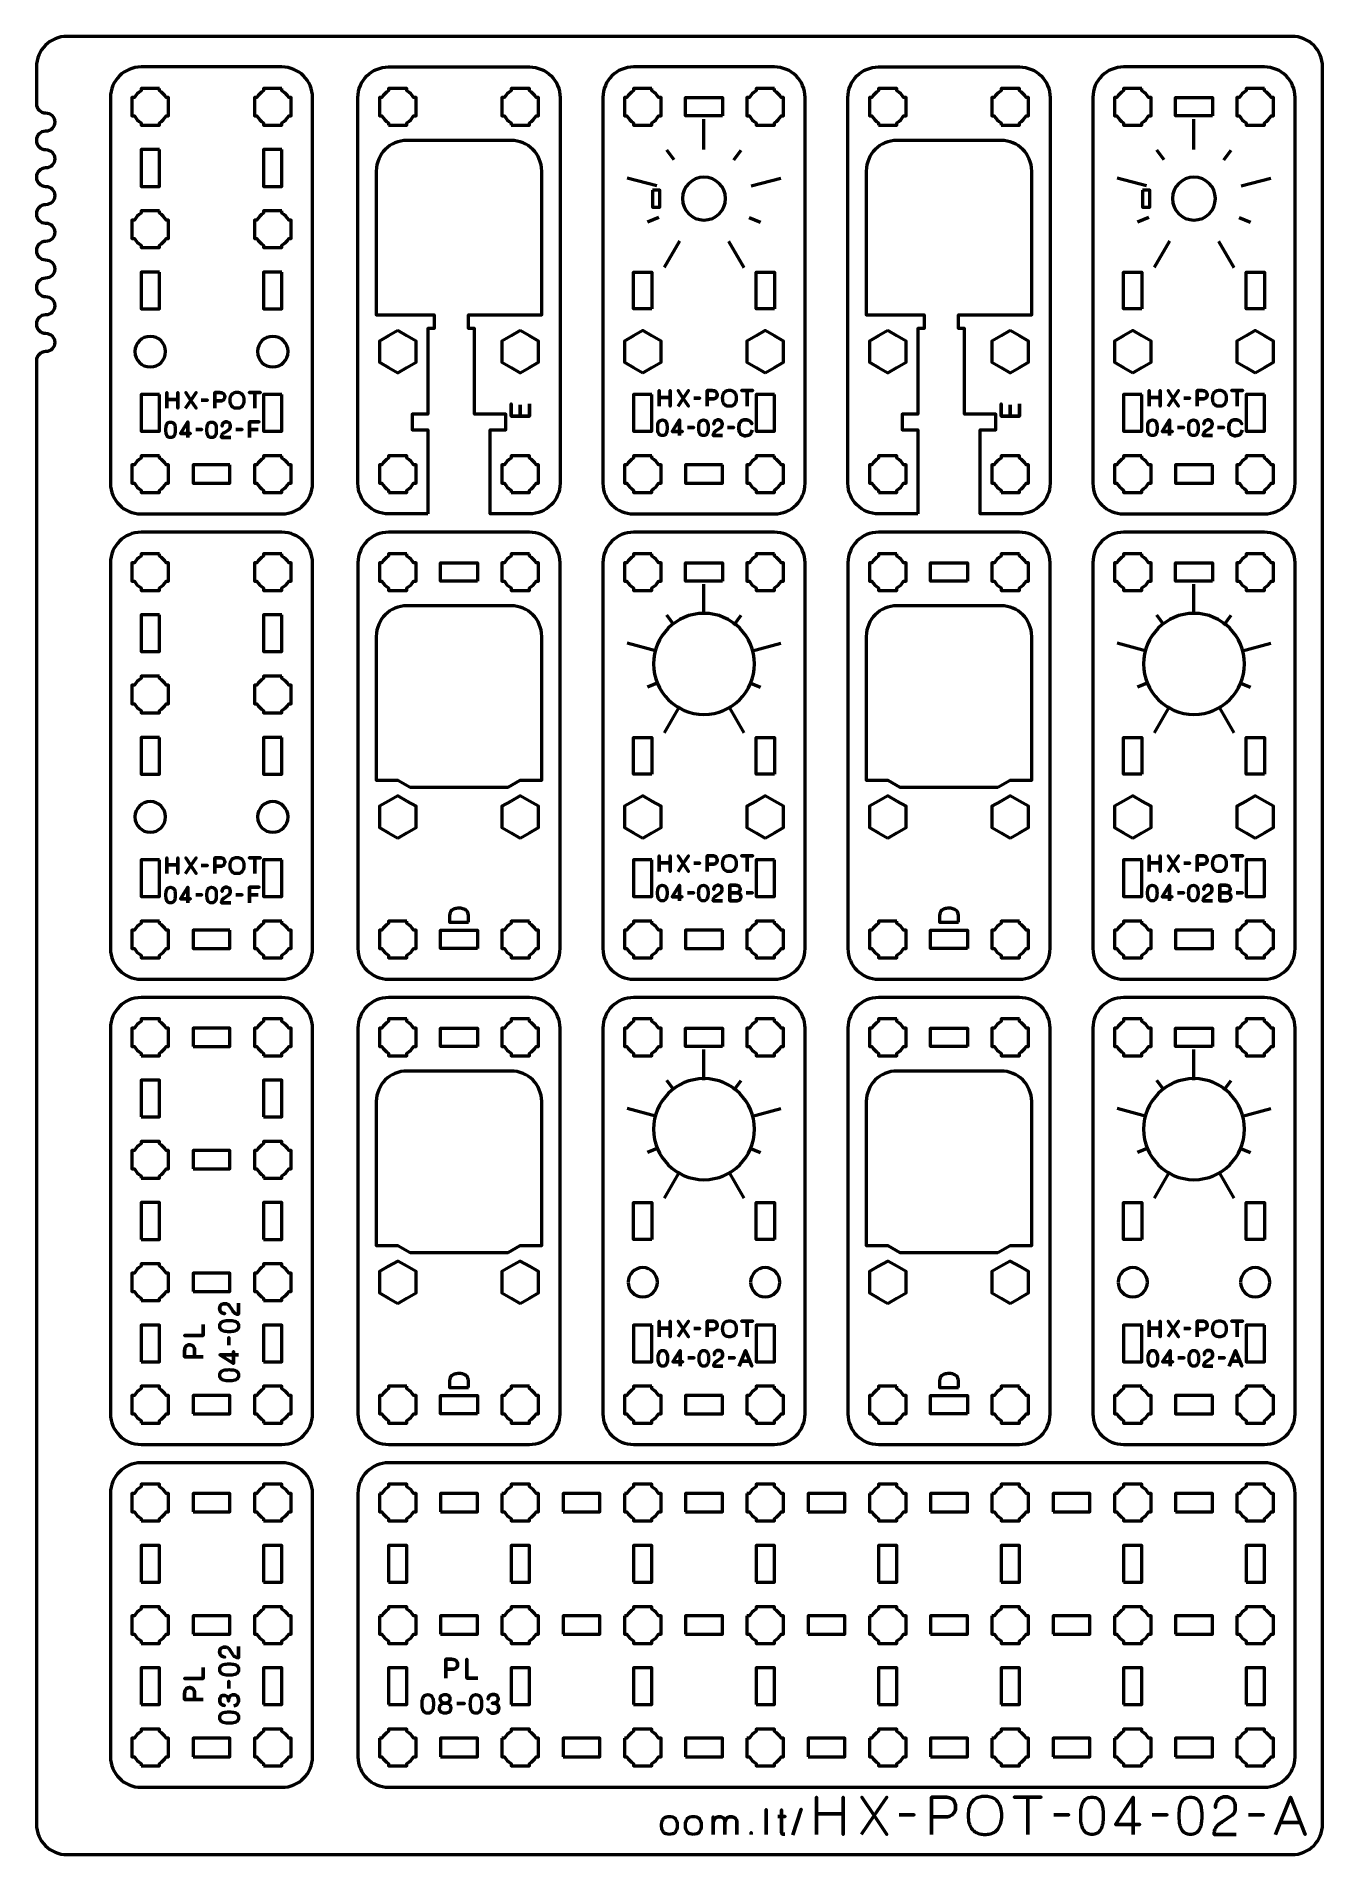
# Model space of a CAD drawing. Header units: centimetres. Extents: x -21 to 0, y -29.7 to 0.
import ezdxf

# ---------------------------------------------------------------- set-up
doc = ezdxf.new("R2010")
doc.units = ezdxf.units.CM
doc.header["$MEASUREMENT"] = 0
doc.layers.add('Layer 1', color=7, linetype='Continuous')

msp = doc.modelspace()

# ---------------------------------------------------------------- linework, layer by layer
at = {"layer": 'Layer 1', "lineweight": 53}
for points in [[(-14.4, -24.09999), (-13.8, -24.09999), (-13.8, -23.79999), (-14.4, -23.79999), (-14.4, -24.09999)], [(-12.4, -24.09999), (-11.8, -24.09999), (-11.8, -23.79999), (-12.4, -23.79999), (-12.4, -24.09999)], [(-10.4, -24.09999), (-9.8, -24.09999), (-9.8, -23.79999), (-10.4, -23.79999), (-10.4, -24.09999)], [(-8.4, -24.09999), (-7.8, -24.09999), (-7.8, -23.79999), (-8.4, -23.79999), (-8.4, -24.09999)], [(-6.4, -24.09999), (-5.8, -24.09999), (-5.8, -23.79999), (-6.4, -23.79999), (-6.4, -24.09999)], [(-4.4, -24.09999), (-3.8, -24.09999), (-3.8, -23.79999), (-4.4, -23.79999), (-4.4, -24.09999)], [(-2.4, -24.09999), (-1.8, -24.09999), (-1.8, -23.79999), (-2.4, -23.79999), (-2.4, -24.09999)], [(-15.25, -25.24999), (-14.95, -25.24999), (-14.95, -24.64999), (-15.25, -24.64999), (-15.25, -25.24999)], [(-13.25, -25.24999), (-12.95, -25.24999), (-12.95, -24.64999), (-13.25, -24.64999), (-13.25, -25.24999)], [(-11.25, -25.24999), (-10.95, -25.24999), (-10.95, -24.64999), (-11.25, -24.64999), (-11.25, -25.24999)], [(-9.25, -25.24999), (-8.95, -25.24999), (-8.95, -24.64999), (-9.25, -24.64999), (-9.25, -25.24999)], [(-7.25, -25.24999), (-6.95, -25.24999), (-6.95, -24.64999), (-7.25, -24.64999), (-7.25, -25.24999)], [(-5.25, -25.24999), (-4.95, -25.24999), (-4.95, -24.64999), (-5.25, -24.64999), (-5.25, -25.24999)], [(-3.25, -25.24999), (-2.95, -25.24999), (-2.95, -24.64999), (-3.25, -24.64999), (-3.25, -25.24999)], [(-1.25, -25.24999), (-0.95, -25.24999), (-0.95, -24.64999), (-1.25, -24.64999), (-1.25, -25.24999)], [(-14.4, -26.09999), (-13.8, -26.09999), (-13.8, -25.79999), (-14.4, -25.79999), (-14.4, -26.09999)], [(-12.4, -26.09999), (-11.8, -26.09999), (-11.8, -25.79999), (-12.4, -25.79999), (-12.4, -26.09999)], [(-10.4, -26.09999), (-9.8, -26.09999), (-9.8, -25.79999), (-10.4, -25.79999), (-10.4, -26.09999)], [(-8.4, -26.09999), (-7.8, -26.09999), (-7.8, -25.79999), (-8.4, -25.79999), (-8.4, -26.09999)], [(-6.4, -26.09999), (-5.8, -26.09999), (-5.8, -25.79999), (-6.4, -25.79999), (-6.4, -26.09999)], [(-4.4, -26.09999), (-3.8, -26.09999), (-3.8, -25.79999), (-4.4, -25.79999), (-4.4, -26.09999)], [(-2.4, -26.09999), (-1.8, -26.09999), (-1.8, -25.79999), (-2.4, -25.79999), (-2.4, -26.09999)], [(-15.25, -27.24999), (-14.95, -27.24999), (-14.95, -26.64999), (-15.25, -26.64999), (-15.25, -27.24999)], [(-13.25, -27.24999), (-12.95, -27.24999), (-12.95, -26.64999), (-13.25, -26.64999), (-13.25, -27.24999)], [(-11.25, -27.24999), (-10.95, -27.24999), (-10.95, -26.64999), (-11.25, -26.64999), (-11.25, -27.24999)], [(-9.25, -27.24999), (-8.95, -27.24999), (-8.95, -26.64999), (-9.25, -26.64999), (-9.25, -27.24999)], [(-7.25, -27.24999), (-6.95, -27.24999), (-6.95, -26.64999), (-7.25, -26.64999), (-7.25, -27.24999)], [(-5.25, -27.24999), (-4.95, -27.24999), (-4.95, -26.64999), (-5.25, -26.64999), (-5.25, -27.24999)], [(-3.25, -27.24999), (-2.95, -27.24999), (-2.95, -26.64999), (-3.25, -26.64999), (-3.25, -27.24999)], [(-1.25, -27.24999), (-0.95, -27.24999), (-0.95, -26.64999), (-1.25, -26.64999), (-1.25, -27.24999)], [(-14.4, -28.09999), (-13.8, -28.09999), (-13.8, -27.79999), (-14.4, -27.79999), (-14.4, -28.09999)], [(-12.4, -28.09999), (-11.8, -28.09999), (-11.8, -27.79999), (-12.4, -27.79999), (-12.4, -28.09999)], [(-10.4, -28.09999), (-9.8, -28.09999), (-9.8, -27.79999), (-10.4, -27.79999), (-10.4, -28.09999)], [(-8.4, -28.09999), (-7.8, -28.09999), (-7.8, -27.79999), (-8.4, -27.79999), (-8.4, -28.09999)], [(-6.4, -28.09999), (-5.8, -28.09999), (-5.8, -27.79999), (-6.4, -27.79999), (-6.4, -28.09999)], [(-4.4, -28.09999), (-3.8, -28.09999), (-3.8, -27.79999), (-4.4, -27.79999), (-4.4, -28.09999)], [(-2.4, -28.09999), (-1.8, -28.09999), (-1.8, -27.79999), (-2.4, -27.79999), (-2.4, -28.09999)]]:
    msp.add_lwpolyline(points, close=True, dxfattribs=at)
at = {"layer": 'Layer 1', "color": 1, "lineweight": 53}
msp.add_open_spline([(-21.00003, -29.19995), (-21.00003, -29.19995), (-21.00003, -5.29992), (-21.00003, -5.29992), (-21.00003, -5.29992), (-21.00003, -5.21709), (-20.93286, -5.14992), (-20.85003, -5.14992), (-20.85003, -5.14992), (-20.7672, -5.14992), (-20.70003, -5.08275), (-20.70003, -4.99992), (-20.70003, -4.99992), (-20.70003, -4.91709), (-20.7672, -4.84992), (-20.85003, -4.84992), (-20.85003, -4.84992), (-20.93286, -4.84992), (-21.00003, -4.78275), (-21.00003, -4.69992), (-21.00003, -4.69992), (-21.00003, -4.61709), (-20.93286, -4.54992), (-20.85003, -4.54992), (-20.85003, -4.54992), (-20.7672, -4.54992), (-20.70003, -4.48275), (-20.70003, -4.39992), (-20.70003, -4.39992), (-20.70003, -4.31709), (-20.7672, -4.24992), (-20.85003, -4.24992), (-20.85003, -4.24992), (-20.93286, -4.24992), (-21.00003, -4.18275), (-21.00003, -4.09992), (-21.00003, -4.09992), (-21.00003, -4.01709), (-20.93286, -3.94992), (-20.85003, -3.94992), (-20.85003, -3.94992), (-20.7672, -3.94992), (-20.70003, -3.88275), (-20.70003, -3.79992), (-20.70003, -3.79992), (-20.70003, -3.71709), (-20.7672, -3.64992), (-20.85003, -3.64992), (-20.85003, -3.64992), (-20.93286, -3.64992), (-21.00003, -3.58275), (-21.00003, -3.49992), (-21.00003, -3.49992), (-21.00003, -3.41709), (-20.93286, -3.34992), (-20.85003, -3.34992), (-20.85003, -3.34992), (-20.7672, -3.34992), (-20.70003, -3.28275), (-20.70003, -3.19992), (-20.70003, -3.19992), (-20.70003, -3.11709), (-20.7672, -3.04992), (-20.85003, -3.04992), (-20.85003, -3.04992), (-20.93286, -3.04992), (-21.00003, -2.98275), (-21.00003, -2.89992), (-21.00003, -2.89992), (-21.00003, -2.81709), (-20.93286, -2.74992), (-20.85003, -2.74992), (-20.85003, -2.74992), (-20.7672, -2.74992), (-20.70003, -2.68275), (-20.70003, -2.59992), (-20.70003, -2.59992), (-20.70003, -2.51709), (-20.7672, -2.44992), (-20.85003, -2.44992), (-20.85003, -2.44992), (-20.93286, -2.44992), (-21.00003, -2.38275), (-21.00003, -2.29992), (-21.00003, -2.29992), (-21.00003, -2.21709), (-20.93286, -2.14992), (-20.85003, -2.14992), (-20.85003, -2.14992), (-20.7672, -2.14992), (-20.70003, -2.08275), (-20.70003, -1.99992), (-20.70003, -1.99992), (-20.70003, -1.91709), (-20.7672, -1.84992), (-20.85003, -1.84992), (-20.85003, -1.84992), (-20.93286, -1.84992), (-21.00003, -1.78275), (-21.00003, -1.69992), (-21.00003, -1.69992), (-21.00003, -1.61709), (-20.93286, -1.54992), (-20.85003, -1.54992), (-20.85003, -1.54992), (-20.7672, -1.54992), (-20.70003, -1.48275), (-20.70003, -1.39992), (-20.70003, -1.39992), (-20.70003, -1.31709), (-20.7672, -1.24992), (-20.85003, -1.24992), (-20.85003, -1.24992), (-20.93286, -1.24992), (-21.00003, -1.18275), (-21.00003, -1.09992), (-21.00003, -1.09992), (-21.00003, -1.09992), (-21.00003, -0.49992), (-21.00003, -0.49992), (-21.00003, -0.49992), (-21.00003, -0.22295), (-20.77694, 0.00004), (-20.49994, 0.00004), (-20.49994, 0.00004), (-20.49994, 0.00004), (-0.50008, 0.00004), (-0.50008, 0.00004), (-0.50008, 0.00004), (-0.22294, 0.00004), (0.00002, -0.22295), (0.00002, -0.49992), (0.00002, -0.49992), (0.00002, -0.49992), (0.00002, -29.19995), (0.00002, -29.19995), (0.00002, -29.19995), (0.00002, -29.47695), (-0.22294, -29.70004), (-0.50008, -29.70004), (-0.50008, -29.70004), (-0.50008, -29.70004), (-20.49994, -29.70004), (-20.49994, -29.70004), (-20.49994, -29.70004), (-20.77694, -29.70004), (-21.00003, -29.47695), (-21.00003, -29.19995)], degree=3, knots=[0, 0, 0, 0, 0.02702703, 0.02702703, 0.02702703, 0.02702703, 0.05405405, 0.05405405, 0.05405405, 0.05405405, 0.08108108, 0.08108108, 0.08108108, 0.08108108, 0.10810811, 0.10810811, 0.10810811, 0.10810811, 0.13513514, 0.13513514, 0.13513514, 0.13513514, 0.16216216, 0.16216216, 0.16216216, 0.16216216, 0.18918919, 0.18918919, 0.18918919, 0.18918919, 0.21621622, 0.21621622, 0.21621622, 0.21621622, 0.24324324, 0.24324324, 0.24324324, 0.24324324, 0.27027027, 0.27027027, 0.27027027, 0.27027027, 0.2972973, 0.2972973, 0.2972973, 0.2972973, 0.32432432, 0.32432432, 0.32432432, 0.32432432, 0.35135135, 0.35135135, 0.35135135, 0.35135135, 0.37837838, 0.37837838, 0.37837838, 0.37837838, 0.40540541, 0.40540541, 0.40540541, 0.40540541, 0.43243243, 0.43243243, 0.43243243, 0.43243243, 0.45945946, 0.45945946, 0.45945946, 0.45945946, 0.48648649, 0.48648649, 0.48648649, 0.48648649, 0.51351351, 0.51351351, 0.51351351, 0.51351351, 0.54054054, 0.54054054, 0.54054054, 0.54054054, 0.56756757, 0.56756757, 0.56756757, 0.56756757, 0.59459459, 0.59459459, 0.59459459, 0.59459459, 0.62162162, 0.62162162, 0.62162162, 0.62162162, 0.64864865, 0.64864865, 0.64864865, 0.64864865, 0.67567568, 0.67567568, 0.67567568, 0.67567568, 0.7027027, 0.7027027, 0.7027027, 0.7027027, 0.72972973, 0.72972973, 0.72972973, 0.72972973, 0.75675676, 0.75675676, 0.75675676, 0.75675676, 0.78378378, 0.78378378, 0.78378378, 0.78378378, 0.81081081, 0.81081081, 0.81081081, 0.81081081, 0.83783784, 0.83783784, 0.83783784, 0.83783784, 0.86486486, 0.86486486, 0.86486486, 0.86486486, 0.89189189, 0.89189189, 0.89189189, 0.89189189, 0.91891892, 0.91891892, 0.91891892, 0.91891892, 0.94594595, 0.94594595, 0.94594595, 0.94594595, 0.97297297, 0.97297297, 0.97297297, 0.97297297, 1, 1, 1, 1], dxfattribs=at)
at = {"layer": 'Layer 1', "color": 3, "lineweight": 53}
for points, knots in [([(-16.49029, -1.00025), (-16.49029, -1.00025), (-16.49029, -7.3001), (-16.49029, -7.3001), (-16.49029, -7.3001), (-16.49029, -7.57723), (-16.71339, -7.80019), (-16.99039, -7.80019), (-16.99039, -7.80019), (-16.99039, -7.80019), (-19.29031, -7.80019), (-19.29031, -7.80019), (-19.29031, -7.80019), (-19.56732, -7.80019), (-19.79027, -7.57723), (-19.79027, -7.3001), (-19.79027, -7.3001), (-19.79027, -7.3001), (-19.79027, -1.00025), (-19.79027, -1.00025), (-19.79027, -1.00025), (-19.79027, -0.72326), (-19.56732, -0.50017), (-19.29031, -0.50017), (-19.29031, -0.50017), (-19.29031, -0.50017), (-16.99039, -0.50017), (-16.99039, -0.50017), (-16.99039, -0.50017), (-16.71339, -0.50017), (-16.49029, -0.72326), (-16.49029, -1.00025)], [0, 0, 0, 0, 0.125, 0.125, 0.125, 0.125, 0.25, 0.25, 0.25, 0.25, 0.375, 0.375, 0.375, 0.375, 0.5, 0.5, 0.5, 0.5, 0.625, 0.625, 0.625, 0.625, 0.75, 0.75, 0.75, 0.75, 0.875, 0.875, 0.875, 0.875, 1, 1, 1, 1]), ([(-14.60799, -7.80001), (-14.60799, -7.80001), (-14.60799, -6.427), (-14.60799, -6.427), (-14.60799, -6.427), (-14.60799, -6.427), (-14.86199, -6.427), (-14.86199, -6.427), (-14.86199, -6.427), (-14.86199, -6.427), (-14.86199, -6.173), (-14.86199, -6.173), (-14.86199, -6.173), (-14.86199, -6.173), (-14.60799, -6.173), (-14.60799, -6.173), (-14.60799, -6.173), (-14.60799, -6.173), (-14.60799, -4.773), (-14.60799, -4.773), (-14.60799, -4.773), (-14.60799, -4.773), (-14.50799, -4.77303), (-14.50799, -4.77303), (-14.50799, -4.77303), (-14.50799, -4.77303), (-14.50799, -4.54999), (-14.50799, -4.54999), (-14.50799, -4.54999), (-14.50799, -4.54999), (-15.45, -4.54999), (-15.45, -4.54999), (-15.45, -4.54999), (-15.45, -4.54999), (-15.45, -2.20008), (-15.45, -2.20008), (-15.45, -2.20008), (-15.45, -1.92308), (-15.22705, -1.69999), (-14.95004, -1.69999), (-14.95004, -1.69999), (-14.95004, -1.69999), (-13.25012, -1.69999), (-13.25012, -1.69999), (-13.25012, -1.69999), (-12.97312, -1.69999), (-12.75002, -1.92308), (-12.75002, -2.20008), (-12.75002, -2.20008), (-12.75002, -2.20008), (-12.75002, -4.54999), (-12.75002, -4.54999), (-12.75002, -4.54999), (-12.75002, -4.54999), (-13.94599, -4.54999), (-13.94599, -4.54999), (-13.94599, -4.54999), (-13.94599, -4.54999), (-13.94599, -4.77303), (-13.94599, -4.77303), (-13.94599, -4.77303), (-13.94599, -4.77303), (-13.84599, -4.773), (-13.84599, -4.773), (-13.84599, -4.773), (-13.84599, -4.773), (-13.84599, -6.173), (-13.84599, -6.173), (-13.84599, -6.173), (-13.84599, -6.173), (-13.33799, -6.173), (-13.33799, -6.173), (-13.33799, -6.173), (-13.33799, -6.173), (-13.33799, -6.427), (-13.33799, -6.427), (-13.33799, -6.427), (-13.33799, -6.427), (-13.59199, -6.427), (-13.59199, -6.427), (-13.59199, -6.427), (-13.59199, -6.427), (-13.59199, -7.80001), (-13.59199, -7.80001), (-13.59199, -7.80001), (-13.59199, -7.80001), (-12.94998, -7.80002), (-12.94998, -7.80002), (-12.94998, -7.80002), (-12.67297, -7.80002), (-12.45002, -7.57693), (-12.45002, -7.29994), (-12.45002, -7.29994), (-12.45002, -7.29994), (-12.45002, -1.00009), (-12.45002, -1.00009), (-12.45002, -1.00009), (-12.45002, -0.72296), (-12.67297, -0.5), (-12.94998, -0.5), (-12.94998, -0.5), (-12.94998, -0.5), (-15.2499, -0.5), (-15.2499, -0.5), (-15.2499, -0.5), (-15.5269, -0.5), (-15.75, -0.72296), (-15.75, -1.00009), (-15.75, -1.00009), (-15.75, -1.00009), (-15.75, -7.29994), (-15.75, -7.29994), (-15.75, -7.29994), (-15.75, -7.57693), (-15.5269, -7.80002), (-15.2499, -7.80002), (-15.2499, -7.80002), (-15.2499, -7.80002), (-14.60799, -7.80001), (-14.60799, -7.80001)], [0, 0, 0, 0, 0.03333333, 0.03333333, 0.03333333, 0.03333333, 0.06666667, 0.06666667, 0.06666667, 0.06666667, 0.1, 0.1, 0.1, 0.1, 0.13333333, 0.13333333, 0.13333333, 0.13333333, 0.16666667, 0.16666667, 0.16666667, 0.16666667, 0.2, 0.2, 0.2, 0.2, 0.23333333, 0.23333333, 0.23333333, 0.23333333, 0.26666667, 0.26666667, 0.26666667, 0.26666667, 0.3, 0.3, 0.3, 0.3, 0.33333333, 0.33333333, 0.33333333, 0.33333333, 0.36666667, 0.36666667, 0.36666667, 0.36666667, 0.4, 0.4, 0.4, 0.4, 0.43333333, 0.43333333, 0.43333333, 0.43333333, 0.46666667, 0.46666667, 0.46666667, 0.46666667, 0.5, 0.5, 0.5, 0.5, 0.53333333, 0.53333333, 0.53333333, 0.53333333, 0.56666667, 0.56666667, 0.56666667, 0.56666667, 0.6, 0.6, 0.6, 0.6, 0.63333333, 0.63333333, 0.63333333, 0.63333333, 0.66666667, 0.66666667, 0.66666667, 0.66666667, 0.7, 0.7, 0.7, 0.7, 0.73333333, 0.73333333, 0.73333333, 0.73333333, 0.76666667, 0.76666667, 0.76666667, 0.76666667, 0.8, 0.8, 0.8, 0.8, 0.83333333, 0.83333333, 0.83333333, 0.83333333, 0.86666667, 0.86666667, 0.86666667, 0.86666667, 0.9, 0.9, 0.9, 0.9, 0.93333333, 0.93333333, 0.93333333, 0.93333333, 0.96666667, 0.96666667, 0.96666667, 0.96666667, 1, 1, 1, 1]), ([(-8.45002, -1.00008), (-8.45002, -1.00008), (-8.45002, -7.29993), (-8.45002, -7.29993), (-8.45002, -7.29993), (-8.45002, -7.57706), (-8.67312, -7.80002), (-8.95012, -7.80002), (-8.95012, -7.80002), (-8.95012, -7.80002), (-11.25004, -7.80002), (-11.25004, -7.80002), (-11.25004, -7.80002), (-11.52705, -7.80002), (-11.75, -7.57706), (-11.75, -7.29993), (-11.75, -7.29993), (-11.75, -7.29993), (-11.75, -1.00008), (-11.75, -1.00008), (-11.75, -1.00008), (-11.75, -0.72309), (-11.52705, -0.5), (-11.25004, -0.5), (-11.25004, -0.5), (-11.25004, -0.5), (-8.95012, -0.5), (-8.95012, -0.5), (-8.95012, -0.5), (-8.67312, -0.5), (-8.45002, -0.72309), (-8.45002, -1.00008)], [0, 0, 0, 0, 0.125, 0.125, 0.125, 0.125, 0.25, 0.25, 0.25, 0.25, 0.375, 0.375, 0.375, 0.375, 0.5, 0.5, 0.5, 0.5, 0.625, 0.625, 0.625, 0.625, 0.75, 0.75, 0.75, 0.75, 0.875, 0.875, 0.875, 0.875, 1, 1, 1, 1]), ([(-6.60799, -7.80001), (-6.60799, -7.80001), (-6.60799, -6.427), (-6.60799, -6.427), (-6.60799, -6.427), (-6.60799, -6.427), (-6.86199, -6.427), (-6.86199, -6.427), (-6.86199, -6.427), (-6.86199, -6.427), (-6.86199, -6.173), (-6.86199, -6.173), (-6.86199, -6.173), (-6.86199, -6.173), (-6.60799, -6.173), (-6.60799, -6.173), (-6.60799, -6.173), (-6.60799, -6.173), (-6.60799, -4.773), (-6.60799, -4.773), (-6.60799, -4.773), (-6.60799, -4.773), (-6.50799, -4.77303), (-6.50799, -4.77303), (-6.50799, -4.77303), (-6.50799, -4.77303), (-6.50799, -4.54999), (-6.50799, -4.54999), (-6.50799, -4.54999), (-6.50799, -4.54999), (-7.45, -4.54999), (-7.45, -4.54999), (-7.45, -4.54999), (-7.45, -4.54999), (-7.45, -2.20008), (-7.45, -2.20008), (-7.45, -2.20008), (-7.45, -1.92308), (-7.22705, -1.69999), (-6.95004, -1.69999), (-6.95004, -1.69999), (-6.95004, -1.69999), (-5.25012, -1.69999), (-5.25012, -1.69999), (-5.25012, -1.69999), (-4.97312, -1.69999), (-4.75002, -1.92308), (-4.75002, -2.20008), (-4.75002, -2.20008), (-4.75002, -2.20008), (-4.75002, -4.54999), (-4.75002, -4.54999), (-4.75002, -4.54999), (-4.75002, -4.54999), (-5.94599, -4.54999), (-5.94599, -4.54999), (-5.94599, -4.54999), (-5.94599, -4.54999), (-5.94599, -4.77303), (-5.94599, -4.77303), (-5.94599, -4.77303), (-5.94599, -4.77303), (-5.84599, -4.773), (-5.84599, -4.773), (-5.84599, -4.773), (-5.84599, -4.773), (-5.84599, -6.173), (-5.84599, -6.173), (-5.84599, -6.173), (-5.84599, -6.173), (-5.33799, -6.173), (-5.33799, -6.173), (-5.33799, -6.173), (-5.33799, -6.173), (-5.33799, -6.427), (-5.33799, -6.427), (-5.33799, -6.427), (-5.33799, -6.427), (-5.59199, -6.427), (-5.59199, -6.427), (-5.59199, -6.427), (-5.59199, -6.427), (-5.59199, -7.80001), (-5.59199, -7.80001), (-5.59199, -7.80001), (-5.59199, -7.80001), (-4.94998, -7.80002), (-4.94998, -7.80002), (-4.94998, -7.80002), (-4.67297, -7.80002), (-4.45002, -7.57693), (-4.45002, -7.29994), (-4.45002, -7.29994), (-4.45002, -7.29994), (-4.45002, -1.00009), (-4.45002, -1.00009), (-4.45002, -1.00009), (-4.45002, -0.72296), (-4.67297, -0.5), (-4.94998, -0.5), (-4.94998, -0.5), (-4.94998, -0.5), (-7.2499, -0.5), (-7.2499, -0.5), (-7.2499, -0.5), (-7.5269, -0.5), (-7.75, -0.72296), (-7.75, -1.00009), (-7.75, -1.00009), (-7.75, -1.00009), (-7.75, -7.29994), (-7.75, -7.29994), (-7.75, -7.29994), (-7.75, -7.57693), (-7.5269, -7.80002), (-7.2499, -7.80002), (-7.2499, -7.80002), (-7.2499, -7.80002), (-6.60799, -7.80001), (-6.60799, -7.80001)], [0, 0, 0, 0, 0.03333333, 0.03333333, 0.03333333, 0.03333333, 0.06666667, 0.06666667, 0.06666667, 0.06666667, 0.1, 0.1, 0.1, 0.1, 0.13333333, 0.13333333, 0.13333333, 0.13333333, 0.16666667, 0.16666667, 0.16666667, 0.16666667, 0.2, 0.2, 0.2, 0.2, 0.23333333, 0.23333333, 0.23333333, 0.23333333, 0.26666667, 0.26666667, 0.26666667, 0.26666667, 0.3, 0.3, 0.3, 0.3, 0.33333333, 0.33333333, 0.33333333, 0.33333333, 0.36666667, 0.36666667, 0.36666667, 0.36666667, 0.4, 0.4, 0.4, 0.4, 0.43333333, 0.43333333, 0.43333333, 0.43333333, 0.46666667, 0.46666667, 0.46666667, 0.46666667, 0.5, 0.5, 0.5, 0.5, 0.53333333, 0.53333333, 0.53333333, 0.53333333, 0.56666667, 0.56666667, 0.56666667, 0.56666667, 0.6, 0.6, 0.6, 0.6, 0.63333333, 0.63333333, 0.63333333, 0.63333333, 0.66666667, 0.66666667, 0.66666667, 0.66666667, 0.7, 0.7, 0.7, 0.7, 0.73333333, 0.73333333, 0.73333333, 0.73333333, 0.76666667, 0.76666667, 0.76666667, 0.76666667, 0.8, 0.8, 0.8, 0.8, 0.83333333, 0.83333333, 0.83333333, 0.83333333, 0.86666667, 0.86666667, 0.86666667, 0.86666667, 0.9, 0.9, 0.9, 0.9, 0.93333333, 0.93333333, 0.93333333, 0.93333333, 0.96666667, 0.96666667, 0.96666667, 0.96666667, 1, 1, 1, 1]), ([(-0.45002, -1.00008), (-0.45002, -1.00008), (-0.45002, -7.29993), (-0.45002, -7.29993), (-0.45002, -7.29993), (-0.45002, -7.57706), (-0.67312, -7.80002), (-0.95012, -7.80002), (-0.95012, -7.80002), (-0.95012, -7.80002), (-3.25004, -7.80002), (-3.25004, -7.80002), (-3.25004, -7.80002), (-3.52705, -7.80002), (-3.75, -7.57706), (-3.75, -7.29993), (-3.75, -7.29993), (-3.75, -7.29993), (-3.75, -1.00008), (-3.75, -1.00008), (-3.75, -1.00008), (-3.75, -0.72309), (-3.52705, -0.5), (-3.25004, -0.5), (-3.25004, -0.5), (-3.25004, -0.5), (-0.95012, -0.5), (-0.95012, -0.5), (-0.95012, -0.5), (-0.67312, -0.5), (-0.45002, -0.72309), (-0.45002, -1.00008)], [0, 0, 0, 0, 0.125, 0.125, 0.125, 0.125, 0.25, 0.25, 0.25, 0.25, 0.375, 0.375, 0.375, 0.375, 0.5, 0.5, 0.5, 0.5, 0.625, 0.625, 0.625, 0.625, 0.75, 0.75, 0.75, 0.75, 0.875, 0.875, 0.875, 0.875, 1, 1, 1, 1]), ([(-16.49029, -8.60025), (-16.49029, -8.60025), (-16.49029, -14.9001), (-16.49029, -14.9001), (-16.49029, -14.9001), (-16.49029, -15.17723), (-16.71339, -15.40019), (-16.99039, -15.40019), (-16.99039, -15.40019), (-16.99039, -15.40019), (-19.29031, -15.40019), (-19.29031, -15.40019), (-19.29031, -15.40019), (-19.56732, -15.40019), (-19.79027, -15.17723), (-19.79027, -14.9001), (-19.79027, -14.9001), (-19.79027, -14.9001), (-19.79027, -8.60025), (-19.79027, -8.60025), (-19.79027, -8.60025), (-19.79027, -8.32326), (-19.56732, -8.10017), (-19.29031, -8.10017), (-19.29031, -8.10017), (-19.29031, -8.10017), (-16.99039, -8.10017), (-16.99039, -8.10017), (-16.99039, -8.10017), (-16.71339, -8.10017), (-16.49029, -8.32326), (-16.49029, -8.60025)], [0, 0, 0, 0, 0.125, 0.125, 0.125, 0.125, 0.25, 0.25, 0.25, 0.25, 0.375, 0.375, 0.375, 0.375, 0.5, 0.5, 0.5, 0.5, 0.625, 0.625, 0.625, 0.625, 0.75, 0.75, 0.75, 0.75, 0.875, 0.875, 0.875, 0.875, 1, 1, 1, 1]), ([(-12.45002, -8.60008), (-12.45002, -8.60008), (-12.45002, -14.89993), (-12.45002, -14.89993), (-12.45002, -14.89993), (-12.45002, -15.17706), (-12.67312, -15.40002), (-12.95012, -15.40002), (-12.95012, -15.40002), (-12.95012, -15.40002), (-15.25004, -15.40002), (-15.25004, -15.40002), (-15.25004, -15.40002), (-15.52705, -15.40002), (-15.75, -15.17706), (-15.75, -14.89993), (-15.75, -14.89993), (-15.75, -14.89993), (-15.75, -8.60008), (-15.75, -8.60008), (-15.75, -8.60008), (-15.75, -8.32309), (-15.52705, -8.1), (-15.25004, -8.1), (-15.25004, -8.1), (-15.25004, -8.1), (-12.95012, -8.1), (-12.95012, -8.1), (-12.95012, -8.1), (-12.67312, -8.1), (-12.45002, -8.32309), (-12.45002, -8.60008)], [0, 0, 0, 0, 0.125, 0.125, 0.125, 0.125, 0.25, 0.25, 0.25, 0.25, 0.375, 0.375, 0.375, 0.375, 0.5, 0.5, 0.5, 0.5, 0.625, 0.625, 0.625, 0.625, 0.75, 0.75, 0.75, 0.75, 0.875, 0.875, 0.875, 0.875, 1, 1, 1, 1]), ([(-8.45002, -8.60008), (-8.45002, -8.60008), (-8.45002, -14.89993), (-8.45002, -14.89993), (-8.45002, -14.89993), (-8.45002, -15.17706), (-8.67312, -15.40002), (-8.95012, -15.40002), (-8.95012, -15.40002), (-8.95012, -15.40002), (-11.25004, -15.40002), (-11.25004, -15.40002), (-11.25004, -15.40002), (-11.52705, -15.40002), (-11.75, -15.17706), (-11.75, -14.89993), (-11.75, -14.89993), (-11.75, -14.89993), (-11.75, -8.60008), (-11.75, -8.60008), (-11.75, -8.60008), (-11.75, -8.32309), (-11.52705, -8.1), (-11.25004, -8.1), (-11.25004, -8.1), (-11.25004, -8.1), (-8.95012, -8.1), (-8.95012, -8.1), (-8.95012, -8.1), (-8.67312, -8.1), (-8.45002, -8.32309), (-8.45002, -8.60008)], [0, 0, 0, 0, 0.125, 0.125, 0.125, 0.125, 0.25, 0.25, 0.25, 0.25, 0.375, 0.375, 0.375, 0.375, 0.5, 0.5, 0.5, 0.5, 0.625, 0.625, 0.625, 0.625, 0.75, 0.75, 0.75, 0.75, 0.875, 0.875, 0.875, 0.875, 1, 1, 1, 1]), ([(-4.45002, -8.60008), (-4.45002, -8.60008), (-4.45002, -14.89993), (-4.45002, -14.89993), (-4.45002, -14.89993), (-4.45002, -15.17706), (-4.67312, -15.40002), (-4.95012, -15.40002), (-4.95012, -15.40002), (-4.95012, -15.40002), (-7.25004, -15.40002), (-7.25004, -15.40002), (-7.25004, -15.40002), (-7.52705, -15.40002), (-7.75, -15.17706), (-7.75, -14.89993), (-7.75, -14.89993), (-7.75, -14.89993), (-7.75, -8.60008), (-7.75, -8.60008), (-7.75, -8.60008), (-7.75, -8.32309), (-7.52705, -8.1), (-7.25004, -8.1), (-7.25004, -8.1), (-7.25004, -8.1), (-4.95012, -8.1), (-4.95012, -8.1), (-4.95012, -8.1), (-4.67312, -8.1), (-4.45002, -8.32309), (-4.45002, -8.60008)], [0, 0, 0, 0, 0.125, 0.125, 0.125, 0.125, 0.25, 0.25, 0.25, 0.25, 0.375, 0.375, 0.375, 0.375, 0.5, 0.5, 0.5, 0.5, 0.625, 0.625, 0.625, 0.625, 0.75, 0.75, 0.75, 0.75, 0.875, 0.875, 0.875, 0.875, 1, 1, 1, 1]), ([(-0.45002, -8.60008), (-0.45002, -8.60008), (-0.45002, -14.89993), (-0.45002, -14.89993), (-0.45002, -14.89993), (-0.45002, -15.17706), (-0.67312, -15.40002), (-0.95012, -15.40002), (-0.95012, -15.40002), (-0.95012, -15.40002), (-3.25004, -15.40002), (-3.25004, -15.40002), (-3.25004, -15.40002), (-3.52705, -15.40002), (-3.75, -15.17706), (-3.75, -14.89993), (-3.75, -14.89993), (-3.75, -14.89993), (-3.75, -8.60008), (-3.75, -8.60008), (-3.75, -8.60008), (-3.75, -8.32309), (-3.52705, -8.1), (-3.25004, -8.1), (-3.25004, -8.1), (-3.25004, -8.1), (-0.95012, -8.1), (-0.95012, -8.1), (-0.95012, -8.1), (-0.67312, -8.1), (-0.45002, -8.32309), (-0.45002, -8.60008)], [0, 0, 0, 0, 0.125, 0.125, 0.125, 0.125, 0.25, 0.25, 0.25, 0.25, 0.375, 0.375, 0.375, 0.375, 0.5, 0.5, 0.5, 0.5, 0.625, 0.625, 0.625, 0.625, 0.75, 0.75, 0.75, 0.75, 0.875, 0.875, 0.875, 0.875, 1, 1, 1, 1]), ([(-16.99027, -23.00017), (-16.99027, -23.00017), (-19.29027, -23.00017), (-19.29027, -23.00017), (-19.29027, -23.00017), (-19.56636, -23.00017), (-19.79027, -22.77626), (-19.79027, -22.50017), (-19.79027, -22.50017), (-19.79027, -22.50017), (-19.79027, -16.20017), (-19.79027, -16.20017), (-19.79027, -16.20017), (-19.79027, -15.92408), (-19.56636, -15.70017), (-19.29027, -15.70017), (-19.29027, -15.70017), (-19.29027, -15.70017), (-16.99027, -15.70017), (-16.99027, -15.70017), (-16.99027, -15.70017), (-16.71418, -15.70017), (-16.49027, -15.92408), (-16.49027, -16.20017), (-16.49027, -16.20017), (-16.49027, -16.20017), (-16.49027, -22.50017), (-16.49027, -22.50017), (-16.49027, -22.50017), (-16.49027, -22.77626), (-16.71418, -23.00017), (-16.99027, -23.00017)], [0, 0, 0, 0, 0.125, 0.125, 0.125, 0.125, 0.25, 0.25, 0.25, 0.25, 0.375, 0.375, 0.375, 0.375, 0.5, 0.5, 0.5, 0.5, 0.625, 0.625, 0.625, 0.625, 0.75, 0.75, 0.75, 0.75, 0.875, 0.875, 0.875, 0.875, 1, 1, 1, 1]), ([(-12.45002, -16.20008), (-12.45002, -16.20008), (-12.45002, -22.49993), (-12.45002, -22.49993), (-12.45002, -22.49993), (-12.45002, -22.77706), (-12.67312, -23.00002), (-12.95012, -23.00002), (-12.95012, -23.00002), (-12.95012, -23.00002), (-15.25004, -23.00002), (-15.25004, -23.00002), (-15.25004, -23.00002), (-15.52705, -23.00002), (-15.75, -22.77706), (-15.75, -22.49993), (-15.75, -22.49993), (-15.75, -22.49993), (-15.75, -16.20008), (-15.75, -16.20008), (-15.75, -16.20008), (-15.75, -15.92309), (-15.52705, -15.7), (-15.25004, -15.7), (-15.25004, -15.7), (-15.25004, -15.7), (-12.95012, -15.7), (-12.95012, -15.7), (-12.95012, -15.7), (-12.67312, -15.7), (-12.45002, -15.92309), (-12.45002, -16.20008)], [0, 0, 0, 0, 0.125, 0.125, 0.125, 0.125, 0.25, 0.25, 0.25, 0.25, 0.375, 0.375, 0.375, 0.375, 0.5, 0.5, 0.5, 0.5, 0.625, 0.625, 0.625, 0.625, 0.75, 0.75, 0.75, 0.75, 0.875, 0.875, 0.875, 0.875, 1, 1, 1, 1]), ([(-8.45002, -16.20008), (-8.45002, -16.20008), (-8.45002, -22.49993), (-8.45002, -22.49993), (-8.45002, -22.49993), (-8.45002, -22.77706), (-8.67312, -23.00002), (-8.95012, -23.00002), (-8.95012, -23.00002), (-8.95012, -23.00002), (-11.25004, -23.00002), (-11.25004, -23.00002), (-11.25004, -23.00002), (-11.52705, -23.00002), (-11.75, -22.77706), (-11.75, -22.49993), (-11.75, -22.49993), (-11.75, -22.49993), (-11.75, -16.20008), (-11.75, -16.20008), (-11.75, -16.20008), (-11.75, -15.92309), (-11.52705, -15.7), (-11.25004, -15.7), (-11.25004, -15.7), (-11.25004, -15.7), (-8.95012, -15.7), (-8.95012, -15.7), (-8.95012, -15.7), (-8.67312, -15.7), (-8.45002, -15.92309), (-8.45002, -16.20008)], [0, 0, 0, 0, 0.125, 0.125, 0.125, 0.125, 0.25, 0.25, 0.25, 0.25, 0.375, 0.375, 0.375, 0.375, 0.5, 0.5, 0.5, 0.5, 0.625, 0.625, 0.625, 0.625, 0.75, 0.75, 0.75, 0.75, 0.875, 0.875, 0.875, 0.875, 1, 1, 1, 1]), ([(-4.45002, -16.20008), (-4.45002, -16.20008), (-4.45002, -22.49993), (-4.45002, -22.49993), (-4.45002, -22.49993), (-4.45002, -22.77706), (-4.67312, -23.00002), (-4.95012, -23.00002), (-4.95012, -23.00002), (-4.95012, -23.00002), (-7.25004, -23.00002), (-7.25004, -23.00002), (-7.25004, -23.00002), (-7.52705, -23.00002), (-7.75, -22.77706), (-7.75, -22.49993), (-7.75, -22.49993), (-7.75, -22.49993), (-7.75, -16.20008), (-7.75, -16.20008), (-7.75, -16.20008), (-7.75, -15.92309), (-7.52705, -15.7), (-7.25004, -15.7), (-7.25004, -15.7), (-7.25004, -15.7), (-4.95012, -15.7), (-4.95012, -15.7), (-4.95012, -15.7), (-4.67312, -15.7), (-4.45002, -15.92309), (-4.45002, -16.20008)], [0, 0, 0, 0, 0.125, 0.125, 0.125, 0.125, 0.25, 0.25, 0.25, 0.25, 0.375, 0.375, 0.375, 0.375, 0.5, 0.5, 0.5, 0.5, 0.625, 0.625, 0.625, 0.625, 0.75, 0.75, 0.75, 0.75, 0.875, 0.875, 0.875, 0.875, 1, 1, 1, 1]), ([(-0.45002, -16.20008), (-0.45002, -16.20008), (-0.45002, -22.49993), (-0.45002, -22.49993), (-0.45002, -22.49993), (-0.45002, -22.77706), (-0.67312, -23.00002), (-0.95012, -23.00002), (-0.95012, -23.00002), (-0.95012, -23.00002), (-3.25004, -23.00002), (-3.25004, -23.00002), (-3.25004, -23.00002), (-3.52705, -23.00002), (-3.75, -22.77706), (-3.75, -22.49993), (-3.75, -22.49993), (-3.75, -22.49993), (-3.75, -16.20008), (-3.75, -16.20008), (-3.75, -16.20008), (-3.75, -15.92309), (-3.52705, -15.7), (-3.25004, -15.7), (-3.25004, -15.7), (-3.25004, -15.7), (-0.95012, -15.7), (-0.95012, -15.7), (-0.95012, -15.7), (-0.67312, -15.7), (-0.45002, -15.92309), (-0.45002, -16.20008)], [0, 0, 0, 0, 0.125, 0.125, 0.125, 0.125, 0.25, 0.25, 0.25, 0.25, 0.375, 0.375, 0.375, 0.375, 0.5, 0.5, 0.5, 0.5, 0.625, 0.625, 0.625, 0.625, 0.75, 0.75, 0.75, 0.75, 0.875, 0.875, 0.875, 0.875, 1, 1, 1, 1]), ([(-16.99027, -28.60017), (-16.99027, -28.60017), (-19.29027, -28.60017), (-19.29027, -28.60017), (-19.29027, -28.60017), (-19.56636, -28.60017), (-19.79027, -28.37626), (-19.79027, -28.10017), (-19.79027, -28.10017), (-19.79027, -28.10017), (-19.79027, -23.80017), (-19.79027, -23.80017), (-19.79027, -23.80017), (-19.79027, -23.52408), (-19.56636, -23.30017), (-19.29027, -23.30017), (-19.29027, -23.30017), (-19.29027, -23.30017), (-16.99027, -23.30017), (-16.99027, -23.30017), (-16.99027, -23.30017), (-16.71418, -23.30017), (-16.49027, -23.52408), (-16.49027, -23.80017), (-16.49027, -23.80017), (-16.49027, -23.80017), (-16.49027, -28.10017), (-16.49027, -28.10017), (-16.49027, -28.10017), (-16.49027, -28.37626), (-16.71418, -28.60017), (-16.99027, -28.60017)], [0, 0, 0, 0, 0.125, 0.125, 0.125, 0.125, 0.25, 0.25, 0.25, 0.25, 0.375, 0.375, 0.375, 0.375, 0.5, 0.5, 0.5, 0.5, 0.625, 0.625, 0.625, 0.625, 0.75, 0.75, 0.75, 0.75, 0.875, 0.875, 0.875, 0.875, 1, 1, 1, 1]), ([(-15.75, -28.09999), (-15.75, -28.09999), (-15.75, -23.79999), (-15.75, -23.79999), (-15.75, -23.79999), (-15.75, -23.5239), (-15.52609, -23.29999), (-15.25, -23.29999), (-15.25, -23.29999), (-15.25, -23.29999), (-0.95, -23.29999), (-0.95, -23.29999), (-0.95, -23.29999), (-0.67391, -23.29999), (-0.45, -23.5239), (-0.45, -23.79999), (-0.45, -23.79999), (-0.45, -23.79999), (-0.45, -28.09999), (-0.45, -28.09999), (-0.45, -28.09999), (-0.45, -28.37608), (-0.67391, -28.59999), (-0.95, -28.59999), (-0.95, -28.59999), (-0.95, -28.59999), (-15.25, -28.59999), (-15.25, -28.59999), (-15.25, -28.59999), (-15.52609, -28.59999), (-15.75, -28.37608), (-15.75, -28.09999)], [0, 0, 0, 0, 0.125, 0.125, 0.125, 0.125, 0.25, 0.25, 0.25, 0.25, 0.375, 0.375, 0.375, 0.375, 0.5, 0.5, 0.5, 0.5, 0.625, 0.625, 0.625, 0.625, 0.75, 0.75, 0.75, 0.75, 0.875, 0.875, 0.875, 0.875, 1, 1, 1, 1])]:
    msp.add_open_spline(points, degree=3, knots=knots, dxfattribs=at)
at = {"layer": 'Layer 1', "lineweight": 53}
for points, knots in [([(-18.9902, -0.85017), (-18.9902, -0.85017), (-18.9902, -0.89028), (-18.9902, -0.89028), (-18.9902, -0.89028), (-18.94472, -0.9166), (-18.90669, -0.95463), (-18.88038, -1.0001), (-18.88038, -1.0001), (-18.88038, -1.0001), (-18.84027, -1.0001), (-18.84027, -1.0001), (-18.84027, -1.0001), (-18.84027, -1.0001), (-18.84027, -1.15017), (-18.84027, -1.15017), (-18.84027, -1.15017), (-18.84027, -1.15017), (-18.84027, -1.3001), (-18.84027, -1.3001), (-18.84027, -1.3001), (-18.84027, -1.3001), (-18.88038, -1.3001), (-18.88038, -1.3001), (-18.88038, -1.3001), (-18.90669, -1.34572), (-18.94472, -1.38364), (-18.9902, -1.40996), (-18.9902, -1.40996), (-18.9902, -1.40996), (-18.9902, -1.45018), (-18.9902, -1.45018), (-18.9902, -1.45018), (-18.9902, -1.45018), (-19.14027, -1.45018), (-19.14027, -1.45018), (-19.14027, -1.45018), (-19.14027, -1.45018), (-19.2902, -1.45018), (-19.2902, -1.45018), (-19.2902, -1.45018), (-19.2902, -1.45018), (-19.2902, -1.40996), (-19.2902, -1.40996), (-19.2902, -1.40996), (-19.33567, -1.38364), (-19.3737, -1.34572), (-19.40002, -1.3001), (-19.40002, -1.3001), (-19.40002, -1.3001), (-19.44027, -1.3001), (-19.44027, -1.3001), (-19.44027, -1.3001), (-19.44027, -1.3001), (-19.44027, -1.15017), (-19.44027, -1.15017), (-19.44027, -1.15017), (-19.44027, -1.15017), (-19.44027, -1.0001), (-19.44027, -1.0001), (-19.44027, -1.0001), (-19.44027, -1.0001), (-19.40002, -1.0001), (-19.40002, -1.0001), (-19.40002, -1.0001), (-19.3737, -0.95463), (-19.33567, -0.9166), (-19.2902, -0.89028), (-19.2902, -0.89028), (-19.2902, -0.89028), (-19.2902, -0.85017), (-19.2902, -0.85017), (-19.2902, -0.85017), (-19.2902, -0.85017), (-19.14027, -0.85017), (-19.14027, -0.85017), (-19.14027, -0.85017), (-19.14027, -0.85017), (-18.9902, -0.85017), (-18.9902, -0.85017)], [0, 0, 0, 0, 0.05, 0.05, 0.05, 0.05, 0.1, 0.1, 0.1, 0.1, 0.15, 0.15, 0.15, 0.15, 0.2, 0.2, 0.2, 0.2, 0.25, 0.25, 0.25, 0.25, 0.3, 0.3, 0.3, 0.3, 0.35, 0.35, 0.35, 0.35, 0.4, 0.4, 0.4, 0.4, 0.45, 0.45, 0.45, 0.45, 0.5, 0.5, 0.5, 0.5, 0.55, 0.55, 0.55, 0.55, 0.6, 0.6, 0.6, 0.6, 0.65, 0.65, 0.65, 0.65, 0.7, 0.7, 0.7, 0.7, 0.75, 0.75, 0.75, 0.75, 0.8, 0.8, 0.8, 0.8, 0.85, 0.85, 0.85, 0.85, 0.9, 0.9, 0.9, 0.9, 0.95, 0.95, 0.95, 0.95, 1, 1, 1, 1]), ([(-16.9902, -0.85017), (-16.9902, -0.85017), (-16.9902, -0.89028), (-16.9902, -0.89028), (-16.9902, -0.89028), (-16.94472, -0.9166), (-16.90669, -0.95463), (-16.88038, -1.0001), (-16.88038, -1.0001), (-16.88038, -1.0001), (-16.84027, -1.0001), (-16.84027, -1.0001), (-16.84027, -1.0001), (-16.84027, -1.0001), (-16.84027, -1.15017), (-16.84027, -1.15017), (-16.84027, -1.15017), (-16.84027, -1.15017), (-16.84027, -1.3001), (-16.84027, -1.3001), (-16.84027, -1.3001), (-16.84027, -1.3001), (-16.88038, -1.3001), (-16.88038, -1.3001), (-16.88038, -1.3001), (-16.90669, -1.34572), (-16.94472, -1.38364), (-16.9902, -1.40996), (-16.9902, -1.40996), (-16.9902, -1.40996), (-16.9902, -1.45018), (-16.9902, -1.45018), (-16.9902, -1.45018), (-16.9902, -1.45018), (-17.14027, -1.45018), (-17.14027, -1.45018), (-17.14027, -1.45018), (-17.14027, -1.45018), (-17.2902, -1.45018), (-17.2902, -1.45018), (-17.2902, -1.45018), (-17.2902, -1.45018), (-17.2902, -1.40996), (-17.2902, -1.40996), (-17.2902, -1.40996), (-17.33567, -1.38364), (-17.3737, -1.34572), (-17.40002, -1.3001), (-17.40002, -1.3001), (-17.40002, -1.3001), (-17.44027, -1.3001), (-17.44027, -1.3001), (-17.44027, -1.3001), (-17.44027, -1.3001), (-17.44027, -1.15017), (-17.44027, -1.15017), (-17.44027, -1.15017), (-17.44027, -1.15017), (-17.44027, -1.0001), (-17.44027, -1.0001), (-17.44027, -1.0001), (-17.44027, -1.0001), (-17.40002, -1.0001), (-17.40002, -1.0001), (-17.40002, -1.0001), (-17.3737, -0.95463), (-17.33567, -0.9166), (-17.2902, -0.89028), (-17.2902, -0.89028), (-17.2902, -0.89028), (-17.2902, -0.85017), (-17.2902, -0.85017), (-17.2902, -0.85017), (-17.2902, -0.85017), (-17.14027, -0.85017), (-17.14027, -0.85017), (-17.14027, -0.85017), (-17.14027, -0.85017), (-16.9902, -0.85017), (-16.9902, -0.85017)], [0, 0, 0, 0, 0.05, 0.05, 0.05, 0.05, 0.1, 0.1, 0.1, 0.1, 0.15, 0.15, 0.15, 0.15, 0.2, 0.2, 0.2, 0.2, 0.25, 0.25, 0.25, 0.25, 0.3, 0.3, 0.3, 0.3, 0.35, 0.35, 0.35, 0.35, 0.4, 0.4, 0.4, 0.4, 0.45, 0.45, 0.45, 0.45, 0.5, 0.5, 0.5, 0.5, 0.55, 0.55, 0.55, 0.55, 0.6, 0.6, 0.6, 0.6, 0.65, 0.65, 0.65, 0.65, 0.7, 0.7, 0.7, 0.7, 0.75, 0.75, 0.75, 0.75, 0.8, 0.8, 0.8, 0.8, 0.85, 0.85, 0.85, 0.85, 0.9, 0.9, 0.9, 0.9, 0.95, 0.95, 0.95, 0.95, 1, 1, 1, 1]), ([(-15.25009, -1.45003), (-15.25009, -1.45003), (-15.25009, -1.40992), (-15.25009, -1.40992), (-15.25009, -1.40992), (-15.29557, -1.3836), (-15.3336, -1.34557), (-15.35991, -1.3001), (-15.35991, -1.3001), (-15.35991, -1.3001), (-15.40002, -1.3001), (-15.40002, -1.3001), (-15.40002, -1.3001), (-15.40002, -1.3001), (-15.40002, -1.15003), (-15.40002, -1.15003), (-15.40002, -1.15003), (-15.40002, -1.15003), (-15.40002, -1.0001), (-15.40002, -1.0001), (-15.40002, -1.0001), (-15.40002, -1.0001), (-15.35991, -1.0001), (-15.35991, -1.0001), (-15.35991, -1.0001), (-15.3336, -0.95448), (-15.29557, -0.91656), (-15.25009, -0.89024), (-15.25009, -0.89024), (-15.25009, -0.89024), (-15.25009, -0.85002), (-15.25009, -0.85002), (-15.25009, -0.85002), (-15.25009, -0.85002), (-15.10002, -0.85002), (-15.10002, -0.85002), (-15.10002, -0.85002), (-15.10002, -0.85002), (-14.95009, -0.85002), (-14.95009, -0.85002), (-14.95009, -0.85002), (-14.95009, -0.85002), (-14.95009, -0.89024), (-14.95009, -0.89024), (-14.95009, -0.89024), (-14.90462, -0.91656), (-14.86659, -0.95448), (-14.84027, -1.0001), (-14.84027, -1.0001), (-14.84027, -1.0001), (-14.80002, -1.0001), (-14.80002, -1.0001), (-14.80002, -1.0001), (-14.80002, -1.0001), (-14.80002, -1.15003), (-14.80002, -1.15003), (-14.80002, -1.15003), (-14.80002, -1.15003), (-14.80002, -1.3001), (-14.80002, -1.3001), (-14.80002, -1.3001), (-14.80002, -1.3001), (-14.84027, -1.3001), (-14.84027, -1.3001), (-14.84027, -1.3001), (-14.86659, -1.34557), (-14.90462, -1.3836), (-14.95009, -1.40992), (-14.95009, -1.40992), (-14.95009, -1.40992), (-14.95009, -1.45003), (-14.95009, -1.45003), (-14.95009, -1.45003), (-14.95009, -1.45003), (-15.10002, -1.45003), (-15.10002, -1.45003), (-15.10002, -1.45003), (-15.10002, -1.45003), (-15.25009, -1.45003), (-15.25009, -1.45003)], [0, 0, 0, 0, 0.05, 0.05, 0.05, 0.05, 0.1, 0.1, 0.1, 0.1, 0.15, 0.15, 0.15, 0.15, 0.2, 0.2, 0.2, 0.2, 0.25, 0.25, 0.25, 0.25, 0.3, 0.3, 0.3, 0.3, 0.35, 0.35, 0.35, 0.35, 0.4, 0.4, 0.4, 0.4, 0.45, 0.45, 0.45, 0.45, 0.5, 0.5, 0.5, 0.5, 0.55, 0.55, 0.55, 0.55, 0.6, 0.6, 0.6, 0.6, 0.65, 0.65, 0.65, 0.65, 0.7, 0.7, 0.7, 0.7, 0.75, 0.75, 0.75, 0.75, 0.8, 0.8, 0.8, 0.8, 0.85, 0.85, 0.85, 0.85, 0.9, 0.9, 0.9, 0.9, 0.95, 0.95, 0.95, 0.95, 1, 1, 1, 1]), ([(-13.25009, -1.45003), (-13.25009, -1.45003), (-13.25009, -1.40992), (-13.25009, -1.40992), (-13.25009, -1.40992), (-13.29557, -1.3836), (-13.3336, -1.34557), (-13.35991, -1.3001), (-13.35991, -1.3001), (-13.35991, -1.3001), (-13.40002, -1.3001), (-13.40002, -1.3001), (-13.40002, -1.3001), (-13.40002, -1.3001), (-13.40002, -1.15003), (-13.40002, -1.15003), (-13.40002, -1.15003), (-13.40002, -1.15003), (-13.40002, -1.0001), (-13.40002, -1.0001), (-13.40002, -1.0001), (-13.40002, -1.0001), (-13.35991, -1.0001), (-13.35991, -1.0001), (-13.35991, -1.0001), (-13.3336, -0.95448), (-13.29557, -0.91656), (-13.25009, -0.89024), (-13.25009, -0.89024), (-13.25009, -0.89024), (-13.25009, -0.85002), (-13.25009, -0.85002), (-13.25009, -0.85002), (-13.25009, -0.85002), (-13.10002, -0.85002), (-13.10002, -0.85002), (-13.10002, -0.85002), (-13.10002, -0.85002), (-12.95009, -0.85002), (-12.95009, -0.85002), (-12.95009, -0.85002), (-12.95009, -0.85002), (-12.95009, -0.89024), (-12.95009, -0.89024), (-12.95009, -0.89024), (-12.90462, -0.91656), (-12.86659, -0.95448), (-12.84027, -1.0001), (-12.84027, -1.0001), (-12.84027, -1.0001), (-12.80002, -1.0001), (-12.80002, -1.0001), (-12.80002, -1.0001), (-12.80002, -1.0001), (-12.80002, -1.15003), (-12.80002, -1.15003), (-12.80002, -1.15003), (-12.80002, -1.15003), (-12.80002, -1.3001), (-12.80002, -1.3001), (-12.80002, -1.3001), (-12.80002, -1.3001), (-12.84027, -1.3001), (-12.84027, -1.3001), (-12.84027, -1.3001), (-12.86659, -1.34557), (-12.90462, -1.3836), (-12.95009, -1.40992), (-12.95009, -1.40992), (-12.95009, -1.40992), (-12.95009, -1.45003), (-12.95009, -1.45003), (-12.95009, -1.45003), (-12.95009, -1.45003), (-13.10002, -1.45003), (-13.10002, -1.45003), (-13.10002, -1.45003), (-13.10002, -1.45003), (-13.25009, -1.45003), (-13.25009, -1.45003)], [0, 0, 0, 0, 0.05, 0.05, 0.05, 0.05, 0.1, 0.1, 0.1, 0.1, 0.15, 0.15, 0.15, 0.15, 0.2, 0.2, 0.2, 0.2, 0.25, 0.25, 0.25, 0.25, 0.3, 0.3, 0.3, 0.3, 0.35, 0.35, 0.35, 0.35, 0.4, 0.4, 0.4, 0.4, 0.45, 0.45, 0.45, 0.45, 0.5, 0.5, 0.5, 0.5, 0.55, 0.55, 0.55, 0.55, 0.6, 0.6, 0.6, 0.6, 0.65, 0.65, 0.65, 0.65, 0.7, 0.7, 0.7, 0.7, 0.75, 0.75, 0.75, 0.75, 0.8, 0.8, 0.8, 0.8, 0.85, 0.85, 0.85, 0.85, 0.9, 0.9, 0.9, 0.9, 0.95, 0.95, 0.95, 0.95, 1, 1, 1, 1]), ([(-10.94993, -0.85), (-10.94993, -0.85), (-10.94993, -0.89011), (-10.94993, -0.89011), (-10.94993, -0.89011), (-10.90445, -0.91643), (-10.86642, -0.95446), (-10.84011, -0.99993), (-10.84011, -0.99993), (-10.84011, -0.99993), (-10.8, -0.99993), (-10.8, -0.99993), (-10.8, -0.99993), (-10.8, -0.99993), (-10.8, -1.15), (-10.8, -1.15), (-10.8, -1.15), (-10.8, -1.15), (-10.8, -1.29993), (-10.8, -1.29993), (-10.8, -1.29993), (-10.8, -1.29993), (-10.84011, -1.29993), (-10.84011, -1.29993), (-10.84011, -1.29993), (-10.86642, -1.34555), (-10.90445, -1.38347), (-10.94993, -1.40979), (-10.94993, -1.40979), (-10.94993, -1.40979), (-10.94993, -1.45001), (-10.94993, -1.45001), (-10.94993, -1.45001), (-10.94993, -1.45001), (-11.1, -1.45001), (-11.1, -1.45001), (-11.1, -1.45001), (-11.1, -1.45001), (-11.24993, -1.45001), (-11.24993, -1.45001), (-11.24993, -1.45001), (-11.24993, -1.45001), (-11.24993, -1.40979), (-11.24993, -1.40979), (-11.24993, -1.40979), (-11.2954, -1.38347), (-11.33343, -1.34555), (-11.35975, -1.29993), (-11.35975, -1.29993), (-11.35975, -1.29993), (-11.4, -1.29993), (-11.4, -1.29993), (-11.4, -1.29993), (-11.4, -1.29993), (-11.4, -1.15), (-11.4, -1.15), (-11.4, -1.15), (-11.4, -1.15), (-11.4, -0.99993), (-11.4, -0.99993), (-11.4, -0.99993), (-11.4, -0.99993), (-11.35975, -0.99993), (-11.35975, -0.99993), (-11.35975, -0.99993), (-11.33343, -0.95446), (-11.2954, -0.91643), (-11.24993, -0.89011), (-11.24993, -0.89011), (-11.24993, -0.89011), (-11.24993, -0.85), (-11.24993, -0.85), (-11.24993, -0.85), (-11.24993, -0.85), (-11.1, -0.85), (-11.1, -0.85), (-11.1, -0.85), (-11.1, -0.85), (-10.94993, -0.85), (-10.94993, -0.85)], [0, 0, 0, 0, 0.05, 0.05, 0.05, 0.05, 0.1, 0.1, 0.1, 0.1, 0.15, 0.15, 0.15, 0.15, 0.2, 0.2, 0.2, 0.2, 0.25, 0.25, 0.25, 0.25, 0.3, 0.3, 0.3, 0.3, 0.35, 0.35, 0.35, 0.35, 0.4, 0.4, 0.4, 0.4, 0.45, 0.45, 0.45, 0.45, 0.5, 0.5, 0.5, 0.5, 0.55, 0.55, 0.55, 0.55, 0.6, 0.6, 0.6, 0.6, 0.65, 0.65, 0.65, 0.65, 0.7, 0.7, 0.7, 0.7, 0.75, 0.75, 0.75, 0.75, 0.8, 0.8, 0.8, 0.8, 0.85, 0.85, 0.85, 0.85, 0.9, 0.9, 0.9, 0.9, 0.95, 0.95, 0.95, 0.95, 1, 1, 1, 1]), ([(-8.94993, -0.85), (-8.94993, -0.85), (-8.94993, -0.89011), (-8.94993, -0.89011), (-8.94993, -0.89011), (-8.90445, -0.91643), (-8.86642, -0.95446), (-8.84011, -0.99993), (-8.84011, -0.99993), (-8.84011, -0.99993), (-8.8, -0.99993), (-8.8, -0.99993), (-8.8, -0.99993), (-8.8, -0.99993), (-8.8, -1.15), (-8.8, -1.15), (-8.8, -1.15), (-8.8, -1.15), (-8.8, -1.29993), (-8.8, -1.29993), (-8.8, -1.29993), (-8.8, -1.29993), (-8.84011, -1.29993), (-8.84011, -1.29993), (-8.84011, -1.29993), (-8.86642, -1.34555), (-8.90445, -1.38347), (-8.94993, -1.40979), (-8.94993, -1.40979), (-8.94993, -1.40979), (-8.94993, -1.45001), (-8.94993, -1.45001), (-8.94993, -1.45001), (-8.94993, -1.45001), (-9.1, -1.45001), (-9.1, -1.45001), (-9.1, -1.45001), (-9.1, -1.45001), (-9.24993, -1.45001), (-9.24993, -1.45001), (-9.24993, -1.45001), (-9.24993, -1.45001), (-9.24993, -1.40979), (-9.24993, -1.40979), (-9.24993, -1.40979), (-9.2954, -1.38347), (-9.33343, -1.34555), (-9.35975, -1.29993), (-9.35975, -1.29993), (-9.35975, -1.29993), (-9.4, -1.29993), (-9.4, -1.29993), (-9.4, -1.29993), (-9.4, -1.29993), (-9.4, -1.15), (-9.4, -1.15), (-9.4, -1.15), (-9.4, -1.15), (-9.4, -0.99993), (-9.4, -0.99993), (-9.4, -0.99993), (-9.4, -0.99993), (-9.35975, -0.99993), (-9.35975, -0.99993), (-9.35975, -0.99993), (-9.33343, -0.95446), (-9.2954, -0.91643), (-9.24993, -0.89011), (-9.24993, -0.89011), (-9.24993, -0.89011), (-9.24993, -0.85), (-9.24993, -0.85), (-9.24993, -0.85), (-9.24993, -0.85), (-9.1, -0.85), (-9.1, -0.85), (-9.1, -0.85), (-9.1, -0.85), (-8.94993, -0.85), (-8.94993, -0.85)], [0, 0, 0, 0, 0.05, 0.05, 0.05, 0.05, 0.1, 0.1, 0.1, 0.1, 0.15, 0.15, 0.15, 0.15, 0.2, 0.2, 0.2, 0.2, 0.25, 0.25, 0.25, 0.25, 0.3, 0.3, 0.3, 0.3, 0.35, 0.35, 0.35, 0.35, 0.4, 0.4, 0.4, 0.4, 0.45, 0.45, 0.45, 0.45, 0.5, 0.5, 0.5, 0.5, 0.55, 0.55, 0.55, 0.55, 0.6, 0.6, 0.6, 0.6, 0.65, 0.65, 0.65, 0.65, 0.7, 0.7, 0.7, 0.7, 0.75, 0.75, 0.75, 0.75, 0.8, 0.8, 0.8, 0.8, 0.85, 0.85, 0.85, 0.85, 0.9, 0.9, 0.9, 0.9, 0.95, 0.95, 0.95, 0.95, 1, 1, 1, 1]), ([(-7.25009, -1.45003), (-7.25009, -1.45003), (-7.25009, -1.40992), (-7.25009, -1.40992), (-7.25009, -1.40992), (-7.29557, -1.3836), (-7.3336, -1.34557), (-7.35991, -1.3001), (-7.35991, -1.3001), (-7.35991, -1.3001), (-7.40002, -1.3001), (-7.40002, -1.3001), (-7.40002, -1.3001), (-7.40002, -1.3001), (-7.40002, -1.15003), (-7.40002, -1.15003), (-7.40002, -1.15003), (-7.40002, -1.15003), (-7.40002, -1.0001), (-7.40002, -1.0001), (-7.40002, -1.0001), (-7.40002, -1.0001), (-7.35991, -1.0001), (-7.35991, -1.0001), (-7.35991, -1.0001), (-7.3336, -0.95448), (-7.29557, -0.91656), (-7.25009, -0.89024), (-7.25009, -0.89024), (-7.25009, -0.89024), (-7.25009, -0.85002), (-7.25009, -0.85002), (-7.25009, -0.85002), (-7.25009, -0.85002), (-7.10002, -0.85002), (-7.10002, -0.85002), (-7.10002, -0.85002), (-7.10002, -0.85002), (-6.95009, -0.85002), (-6.95009, -0.85002), (-6.95009, -0.85002), (-6.95009, -0.85002), (-6.95009, -0.89024), (-6.95009, -0.89024), (-6.95009, -0.89024), (-6.90462, -0.91656), (-6.86659, -0.95448), (-6.84027, -1.0001), (-6.84027, -1.0001), (-6.84027, -1.0001), (-6.80002, -1.0001), (-6.80002, -1.0001), (-6.80002, -1.0001), (-6.80002, -1.0001), (-6.80002, -1.15003), (-6.80002, -1.15003), (-6.80002, -1.15003), (-6.80002, -1.15003), (-6.80002, -1.3001), (-6.80002, -1.3001), (-6.80002, -1.3001), (-6.80002, -1.3001), (-6.84027, -1.3001), (-6.84027, -1.3001), (-6.84027, -1.3001), (-6.86659, -1.34557), (-6.90462, -1.3836), (-6.95009, -1.40992), (-6.95009, -1.40992), (-6.95009, -1.40992), (-6.95009, -1.45003), (-6.95009, -1.45003), (-6.95009, -1.45003), (-6.95009, -1.45003), (-7.10002, -1.45003), (-7.10002, -1.45003), (-7.10002, -1.45003), (-7.10002, -1.45003), (-7.25009, -1.45003), (-7.25009, -1.45003)], [0, 0, 0, 0, 0.05, 0.05, 0.05, 0.05, 0.1, 0.1, 0.1, 0.1, 0.15, 0.15, 0.15, 0.15, 0.2, 0.2, 0.2, 0.2, 0.25, 0.25, 0.25, 0.25, 0.3, 0.3, 0.3, 0.3, 0.35, 0.35, 0.35, 0.35, 0.4, 0.4, 0.4, 0.4, 0.45, 0.45, 0.45, 0.45, 0.5, 0.5, 0.5, 0.5, 0.55, 0.55, 0.55, 0.55, 0.6, 0.6, 0.6, 0.6, 0.65, 0.65, 0.65, 0.65, 0.7, 0.7, 0.7, 0.7, 0.75, 0.75, 0.75, 0.75, 0.8, 0.8, 0.8, 0.8, 0.85, 0.85, 0.85, 0.85, 0.9, 0.9, 0.9, 0.9, 0.95, 0.95, 0.95, 0.95, 1, 1, 1, 1]), ([(-5.25009, -1.45003), (-5.25009, -1.45003), (-5.25009, -1.40992), (-5.25009, -1.40992), (-5.25009, -1.40992), (-5.29557, -1.3836), (-5.3336, -1.34557), (-5.35991, -1.3001), (-5.35991, -1.3001), (-5.35991, -1.3001), (-5.40002, -1.3001), (-5.40002, -1.3001), (-5.40002, -1.3001), (-5.40002, -1.3001), (-5.40002, -1.15003), (-5.40002, -1.15003), (-5.40002, -1.15003), (-5.40002, -1.15003), (-5.40002, -1.0001), (-5.40002, -1.0001), (-5.40002, -1.0001), (-5.40002, -1.0001), (-5.35991, -1.0001), (-5.35991, -1.0001), (-5.35991, -1.0001), (-5.3336, -0.95448), (-5.29557, -0.91656), (-5.25009, -0.89024), (-5.25009, -0.89024), (-5.25009, -0.89024), (-5.25009, -0.85002), (-5.25009, -0.85002), (-5.25009, -0.85002), (-5.25009, -0.85002), (-5.10002, -0.85002), (-5.10002, -0.85002), (-5.10002, -0.85002), (-5.10002, -0.85002), (-4.95009, -0.85002), (-4.95009, -0.85002), (-4.95009, -0.85002), (-4.95009, -0.85002), (-4.95009, -0.89024), (-4.95009, -0.89024), (-4.95009, -0.89024), (-4.90462, -0.91656), (-4.86659, -0.95448), (-4.84027, -1.0001), (-4.84027, -1.0001), (-4.84027, -1.0001), (-4.80002, -1.0001), (-4.80002, -1.0001), (-4.80002, -1.0001), (-4.80002, -1.0001), (-4.80002, -1.15003), (-4.80002, -1.15003), (-4.80002, -1.15003), (-4.80002, -1.15003), (-4.80002, -1.3001), (-4.80002, -1.3001), (-4.80002, -1.3001), (-4.80002, -1.3001), (-4.84027, -1.3001), (-4.84027, -1.3001), (-4.84027, -1.3001), (-4.86659, -1.34557), (-4.90462, -1.3836), (-4.95009, -1.40992), (-4.95009, -1.40992), (-4.95009, -1.40992), (-4.95009, -1.45003), (-4.95009, -1.45003), (-4.95009, -1.45003), (-4.95009, -1.45003), (-5.10002, -1.45003), (-5.10002, -1.45003), (-5.10002, -1.45003), (-5.10002, -1.45003), (-5.25009, -1.45003), (-5.25009, -1.45003)], [0, 0, 0, 0, 0.05, 0.05, 0.05, 0.05, 0.1, 0.1, 0.1, 0.1, 0.15, 0.15, 0.15, 0.15, 0.2, 0.2, 0.2, 0.2, 0.25, 0.25, 0.25, 0.25, 0.3, 0.3, 0.3, 0.3, 0.35, 0.35, 0.35, 0.35, 0.4, 0.4, 0.4, 0.4, 0.45, 0.45, 0.45, 0.45, 0.5, 0.5, 0.5, 0.5, 0.55, 0.55, 0.55, 0.55, 0.6, 0.6, 0.6, 0.6, 0.65, 0.65, 0.65, 0.65, 0.7, 0.7, 0.7, 0.7, 0.75, 0.75, 0.75, 0.75, 0.8, 0.8, 0.8, 0.8, 0.85, 0.85, 0.85, 0.85, 0.9, 0.9, 0.9, 0.9, 0.95, 0.95, 0.95, 0.95, 1, 1, 1, 1]), ([(-2.94993, -0.85), (-2.94993, -0.85), (-2.94993, -0.89011), (-2.94993, -0.89011), (-2.94993, -0.89011), (-2.90445, -0.91643), (-2.86642, -0.95446), (-2.84011, -0.99993), (-2.84011, -0.99993), (-2.84011, -0.99993), (-2.8, -0.99993), (-2.8, -0.99993), (-2.8, -0.99993), (-2.8, -0.99993), (-2.8, -1.15), (-2.8, -1.15), (-2.8, -1.15), (-2.8, -1.15), (-2.8, -1.29993), (-2.8, -1.29993), (-2.8, -1.29993), (-2.8, -1.29993), (-2.84011, -1.29993), (-2.84011, -1.29993), (-2.84011, -1.29993), (-2.86642, -1.34555), (-2.90445, -1.38347), (-2.94993, -1.40979), (-2.94993, -1.40979), (-2.94993, -1.40979), (-2.94993, -1.45001), (-2.94993, -1.45001), (-2.94993, -1.45001), (-2.94993, -1.45001), (-3.1, -1.45001), (-3.1, -1.45001), (-3.1, -1.45001), (-3.1, -1.45001), (-3.24993, -1.45001), (-3.24993, -1.45001), (-3.24993, -1.45001), (-3.24993, -1.45001), (-3.24993, -1.40979), (-3.24993, -1.40979), (-3.24993, -1.40979), (-3.2954, -1.38347), (-3.33343, -1.34555), (-3.35975, -1.29993), (-3.35975, -1.29993), (-3.35975, -1.29993), (-3.4, -1.29993), (-3.4, -1.29993), (-3.4, -1.29993), (-3.4, -1.29993), (-3.4, -1.15), (-3.4, -1.15), (-3.4, -1.15), (-3.4, -1.15), (-3.4, -0.99993), (-3.4, -0.99993), (-3.4, -0.99993), (-3.4, -0.99993), (-3.35975, -0.99993), (-3.35975, -0.99993), (-3.35975, -0.99993), (-3.33343, -0.95446), (-3.2954, -0.91643), (-3.24993, -0.89011), (-3.24993, -0.89011), (-3.24993, -0.89011), (-3.24993, -0.85), (-3.24993, -0.85), (-3.24993, -0.85), (-3.24993, -0.85), (-3.1, -0.85), (-3.1, -0.85), (-3.1, -0.85), (-3.1, -0.85), (-2.94993, -0.85), (-2.94993, -0.85)], [0, 0, 0, 0, 0.05, 0.05, 0.05, 0.05, 0.1, 0.1, 0.1, 0.1, 0.15, 0.15, 0.15, 0.15, 0.2, 0.2, 0.2, 0.2, 0.25, 0.25, 0.25, 0.25, 0.3, 0.3, 0.3, 0.3, 0.35, 0.35, 0.35, 0.35, 0.4, 0.4, 0.4, 0.4, 0.45, 0.45, 0.45, 0.45, 0.5, 0.5, 0.5, 0.5, 0.55, 0.55, 0.55, 0.55, 0.6, 0.6, 0.6, 0.6, 0.65, 0.65, 0.65, 0.65, 0.7, 0.7, 0.7, 0.7, 0.75, 0.75, 0.75, 0.75, 0.8, 0.8, 0.8, 0.8, 0.85, 0.85, 0.85, 0.85, 0.9, 0.9, 0.9, 0.9, 0.95, 0.95, 0.95, 0.95, 1, 1, 1, 1]), ([(-0.94993, -0.85), (-0.94993, -0.85), (-0.94993, -0.89011), (-0.94993, -0.89011), (-0.94993, -0.89011), (-0.90445, -0.91643), (-0.86642, -0.95446), (-0.84011, -0.99993), (-0.84011, -0.99993), (-0.84011, -0.99993), (-0.8, -0.99993), (-0.8, -0.99993), (-0.8, -0.99993), (-0.8, -0.99993), (-0.8, -1.15), (-0.8, -1.15), (-0.8, -1.15), (-0.8, -1.15), (-0.8, -1.29993), (-0.8, -1.29993), (-0.8, -1.29993), (-0.8, -1.29993), (-0.84011, -1.29993), (-0.84011, -1.29993), (-0.84011, -1.29993), (-0.86642, -1.34555), (-0.90445, -1.38347), (-0.94993, -1.40979), (-0.94993, -1.40979), (-0.94993, -1.40979), (-0.94993, -1.45001), (-0.94993, -1.45001), (-0.94993, -1.45001), (-0.94993, -1.45001), (-1.1, -1.45001), (-1.1, -1.45001), (-1.1, -1.45001), (-1.1, -1.45001), (-1.24993, -1.45001), (-1.24993, -1.45001), (-1.24993, -1.45001), (-1.24993, -1.45001), (-1.24993, -1.40979), (-1.24993, -1.40979), (-1.24993, -1.40979), (-1.2954, -1.38347), (-1.33343, -1.34555), (-1.35975, -1.29993), (-1.35975, -1.29993), (-1.35975, -1.29993), (-1.4, -1.29993), (-1.4, -1.29993), (-1.4, -1.29993), (-1.4, -1.29993), (-1.4, -1.15), (-1.4, -1.15), (-1.4, -1.15), (-1.4, -1.15), (-1.4, -0.99993), (-1.4, -0.99993), (-1.4, -0.99993), (-1.4, -0.99993), (-1.35975, -0.99993), (-1.35975, -0.99993), (-1.35975, -0.99993), (-1.33343, -0.95446), (-1.2954, -0.91643), (-1.24993, -0.89011), (-1.24993, -0.89011), (-1.24993, -0.89011), (-1.24993, -0.85), (-1.24993, -0.85), (-1.24993, -0.85), (-1.24993, -0.85), (-1.1, -0.85), (-1.1, -0.85), (-1.1, -0.85), (-1.1, -0.85), (-0.94993, -0.85), (-0.94993, -0.85)], [0, 0, 0, 0, 0.05, 0.05, 0.05, 0.05, 0.1, 0.1, 0.1, 0.1, 0.15, 0.15, 0.15, 0.15, 0.2, 0.2, 0.2, 0.2, 0.25, 0.25, 0.25, 0.25, 0.3, 0.3, 0.3, 0.3, 0.35, 0.35, 0.35, 0.35, 0.4, 0.4, 0.4, 0.4, 0.45, 0.45, 0.45, 0.45, 0.5, 0.5, 0.5, 0.5, 0.55, 0.55, 0.55, 0.55, 0.6, 0.6, 0.6, 0.6, 0.65, 0.65, 0.65, 0.65, 0.7, 0.7, 0.7, 0.7, 0.75, 0.75, 0.75, 0.75, 0.8, 0.8, 0.8, 0.8, 0.85, 0.85, 0.85, 0.85, 0.9, 0.9, 0.9, 0.9, 0.95, 0.95, 0.95, 0.95, 1, 1, 1, 1]), ([(-9.79999, -1.30007), (-9.79999, -1.30007), (-9.79999, -1.00007), (-9.79999, -1.00007), (-9.79999, -1.00007), (-9.79999, -1.00007), (-10.39999, -1.00007), (-10.39999, -1.00007), (-10.39999, -1.00007), (-10.39999, -1.00007), (-10.39999, -1.30007), (-10.39999, -1.30007), (-10.39999, -1.30007), (-10.39999, -1.30007), (-9.79999, -1.30007), (-9.79999, -1.30007)], [0, 0, 0, 0, 0.25, 0.25, 0.25, 0.25, 0.5, 0.5, 0.5, 0.5, 0.75, 0.75, 0.75, 0.75, 1, 1, 1, 1]), ([(-1.79999, -1.30007), (-1.79999, -1.30007), (-1.79999, -1.00007), (-1.79999, -1.00007), (-1.79999, -1.00007), (-1.79999, -1.00007), (-2.39999, -1.00007), (-2.39999, -1.00007), (-2.39999, -1.00007), (-2.39999, -1.00007), (-2.39999, -1.30007), (-2.39999, -1.30007), (-2.39999, -1.30007), (-2.39999, -1.30007), (-1.79999, -1.30007), (-1.79999, -1.30007)], [0, 0, 0, 0, 0.25, 0.25, 0.25, 0.25, 0.5, 0.5, 0.5, 0.5, 0.75, 0.75, 0.75, 0.75, 1, 1, 1, 1]), ([(-18.99031, -1.85015), (-18.99031, -1.85015), (-18.99031, -2.45015), (-18.99031, -2.45015), (-18.99031, -2.45015), (-18.99031, -2.45015), (-19.29031, -2.45015), (-19.29031, -2.45015), (-19.29031, -2.45015), (-19.29031, -2.45015), (-19.29031, -1.85015), (-19.29031, -1.85015), (-19.29031, -1.85015), (-19.29031, -1.85015), (-18.99031, -1.85015), (-18.99031, -1.85015)], [0, 0, 0, 0, 0.25, 0.25, 0.25, 0.25, 0.5, 0.5, 0.5, 0.5, 0.75, 0.75, 0.75, 0.75, 1, 1, 1, 1]), ([(-16.99039, -1.85015), (-16.99039, -1.85015), (-16.99039, -2.45015), (-16.99039, -2.45015), (-16.99039, -2.45015), (-16.99039, -2.45015), (-17.29039, -2.45015), (-17.29039, -2.45015), (-17.29039, -2.45015), (-17.29039, -2.45015), (-17.29039, -1.85015), (-17.29039, -1.85015), (-17.29039, -1.85015), (-17.29039, -1.85015), (-16.99039, -1.85015), (-16.99039, -1.85015)], [0, 0, 0, 0, 0.25, 0.25, 0.25, 0.25, 0.5, 0.5, 0.5, 0.5, 0.75, 0.75, 0.75, 0.75, 1, 1, 1, 1]), ([(-10.1, -2.30001), (-9.90674, -2.30001), (-9.75, -2.45675), (-9.75, -2.65), (-9.75, -2.65), (-9.75, -2.84326), (-9.90674, -3), (-10.1, -3), (-10.1, -3), (-10.29326, -3), (-10.45, -2.84326), (-10.45, -2.65), (-10.45, -2.65), (-10.45, -2.45675), (-10.29326, -2.30001), (-10.1, -2.30001)], [0, 0, 0, 0, 0.25, 0.25, 0.25, 0.25, 0.5, 0.5, 0.5, 0.5, 0.75, 0.75, 0.75, 0.75, 1, 1, 1, 1]), ([(-2.1, -2.30001), (-1.90674, -2.30001), (-1.75, -2.45675), (-1.75, -2.65), (-1.75, -2.65), (-1.75, -2.84326), (-1.90674, -3), (-2.1, -3), (-2.1, -3), (-2.29326, -3), (-2.45, -2.84326), (-2.45, -2.65), (-2.45, -2.65), (-2.45, -2.45675), (-2.29326, -2.30001), (-2.1, -2.30001)], [0, 0, 0, 0, 0.25, 0.25, 0.25, 0.25, 0.5, 0.5, 0.5, 0.5, 0.75, 0.75, 0.75, 0.75, 1, 1, 1, 1]), ([(-10.94, -2.51001), (-10.94, -2.51001), (-10.82, -2.51001), (-10.82, -2.51001), (-10.82, -2.51001), (-10.82, -2.51001), (-10.82, -2.79), (-10.82, -2.79), (-10.82, -2.79), (-10.82, -2.79), (-10.94, -2.79), (-10.94, -2.79), (-10.94, -2.79), (-10.94, -2.79), (-10.94, -2.51001), (-10.94, -2.51001)], [0, 0, 0, 0, 0.25, 0.25, 0.25, 0.25, 0.5, 0.5, 0.5, 0.5, 0.75, 0.75, 0.75, 0.75, 1, 1, 1, 1]), ([(-2.94, -2.51001), (-2.94, -2.51001), (-2.82, -2.51001), (-2.82, -2.51001), (-2.82, -2.51001), (-2.82, -2.51001), (-2.82, -2.79), (-2.82, -2.79), (-2.82, -2.79), (-2.82, -2.79), (-2.94, -2.79), (-2.94, -2.79), (-2.94, -2.79), (-2.94, -2.79), (-2.94, -2.51001), (-2.94, -2.51001)], [0, 0, 0, 0, 0.25, 0.25, 0.25, 0.25, 0.5, 0.5, 0.5, 0.5, 0.75, 0.75, 0.75, 0.75, 1, 1, 1, 1]), ([(-18.9902, -2.85016), (-18.9902, -2.85016), (-18.9902, -2.89027), (-18.9902, -2.89027), (-18.9902, -2.89027), (-18.94472, -2.91659), (-18.90669, -2.95462), (-18.88038, -3.00009), (-18.88038, -3.00009), (-18.88038, -3.00009), (-18.84027, -3.00009), (-18.84027, -3.00009), (-18.84027, -3.00009), (-18.84027, -3.00009), (-18.84027, -3.15016), (-18.84027, -3.15016), (-18.84027, -3.15016), (-18.84027, -3.15016), (-18.84027, -3.30009), (-18.84027, -3.30009), (-18.84027, -3.30009), (-18.84027, -3.30009), (-18.88038, -3.30009), (-18.88038, -3.30009), (-18.88038, -3.30009), (-18.90669, -3.34571), (-18.94472, -3.38363), (-18.9902, -3.40995), (-18.9902, -3.40995), (-18.9902, -3.40995), (-18.9902, -3.45017), (-18.9902, -3.45017), (-18.9902, -3.45017), (-18.9902, -3.45017), (-19.14027, -3.45017), (-19.14027, -3.45017), (-19.14027, -3.45017), (-19.14027, -3.45017), (-19.2902, -3.45017), (-19.2902, -3.45017), (-19.2902, -3.45017), (-19.2902, -3.45017), (-19.2902, -3.40995), (-19.2902, -3.40995), (-19.2902, -3.40995), (-19.33567, -3.38363), (-19.3737, -3.34571), (-19.40002, -3.30009), (-19.40002, -3.30009), (-19.40002, -3.30009), (-19.44027, -3.30009), (-19.44027, -3.30009), (-19.44027, -3.30009), (-19.44027, -3.30009), (-19.44027, -3.15016), (-19.44027, -3.15016), (-19.44027, -3.15016), (-19.44027, -3.15016), (-19.44027, -3.00009), (-19.44027, -3.00009), (-19.44027, -3.00009), (-19.44027, -3.00009), (-19.40002, -3.00009), (-19.40002, -3.00009), (-19.40002, -3.00009), (-19.3737, -2.95462), (-19.33567, -2.91659), (-19.2902, -2.89027), (-19.2902, -2.89027), (-19.2902, -2.89027), (-19.2902, -2.85016), (-19.2902, -2.85016), (-19.2902, -2.85016), (-19.2902, -2.85016), (-19.14027, -2.85016), (-19.14027, -2.85016), (-19.14027, -2.85016), (-19.14027, -2.85016), (-18.9902, -2.85016), (-18.9902, -2.85016)], [0, 0, 0, 0, 0.05, 0.05, 0.05, 0.05, 0.1, 0.1, 0.1, 0.1, 0.15, 0.15, 0.15, 0.15, 0.2, 0.2, 0.2, 0.2, 0.25, 0.25, 0.25, 0.25, 0.3, 0.3, 0.3, 0.3, 0.35, 0.35, 0.35, 0.35, 0.4, 0.4, 0.4, 0.4, 0.45, 0.45, 0.45, 0.45, 0.5, 0.5, 0.5, 0.5, 0.55, 0.55, 0.55, 0.55, 0.6, 0.6, 0.6, 0.6, 0.65, 0.65, 0.65, 0.65, 0.7, 0.7, 0.7, 0.7, 0.75, 0.75, 0.75, 0.75, 0.8, 0.8, 0.8, 0.8, 0.85, 0.85, 0.85, 0.85, 0.9, 0.9, 0.9, 0.9, 0.95, 0.95, 0.95, 0.95, 1, 1, 1, 1]), ([(-16.9902, -2.85016), (-16.9902, -2.85016), (-16.9902, -2.89027), (-16.9902, -2.89027), (-16.9902, -2.89027), (-16.94472, -2.91659), (-16.90669, -2.95462), (-16.88038, -3.00009), (-16.88038, -3.00009), (-16.88038, -3.00009), (-16.84027, -3.00009), (-16.84027, -3.00009), (-16.84027, -3.00009), (-16.84027, -3.00009), (-16.84027, -3.15016), (-16.84027, -3.15016), (-16.84027, -3.15016), (-16.84027, -3.15016), (-16.84027, -3.30009), (-16.84027, -3.30009), (-16.84027, -3.30009), (-16.84027, -3.30009), (-16.88038, -3.30009), (-16.88038, -3.30009), (-16.88038, -3.30009), (-16.90669, -3.34571), (-16.94472, -3.38363), (-16.9902, -3.40995), (-16.9902, -3.40995), (-16.9902, -3.40995), (-16.9902, -3.45017), (-16.9902, -3.45017), (-16.9902, -3.45017), (-16.9902, -3.45017), (-17.14027, -3.45017), (-17.14027, -3.45017), (-17.14027, -3.45017), (-17.14027, -3.45017), (-17.2902, -3.45017), (-17.2902, -3.45017), (-17.2902, -3.45017), (-17.2902, -3.45017), (-17.2902, -3.40995), (-17.2902, -3.40995), (-17.2902, -3.40995), (-17.33567, -3.38363), (-17.3737, -3.34571), (-17.40002, -3.30009), (-17.40002, -3.30009), (-17.40002, -3.30009), (-17.44027, -3.30009), (-17.44027, -3.30009), (-17.44027, -3.30009), (-17.44027, -3.30009), (-17.44027, -3.15016), (-17.44027, -3.15016), (-17.44027, -3.15016), (-17.44027, -3.15016), (-17.44027, -3.00009), (-17.44027, -3.00009), (-17.44027, -3.00009), (-17.44027, -3.00009), (-17.40002, -3.00009), (-17.40002, -3.00009), (-17.40002, -3.00009), (-17.3737, -2.95462), (-17.33567, -2.91659), (-17.2902, -2.89027), (-17.2902, -2.89027), (-17.2902, -2.89027), (-17.2902, -2.85016), (-17.2902, -2.85016), (-17.2902, -2.85016), (-17.2902, -2.85016), (-17.14027, -2.85016), (-17.14027, -2.85016), (-17.14027, -2.85016), (-17.14027, -2.85016), (-16.9902, -2.85016), (-16.9902, -2.85016)], [0, 0, 0, 0, 0.05, 0.05, 0.05, 0.05, 0.1, 0.1, 0.1, 0.1, 0.15, 0.15, 0.15, 0.15, 0.2, 0.2, 0.2, 0.2, 0.25, 0.25, 0.25, 0.25, 0.3, 0.3, 0.3, 0.3, 0.35, 0.35, 0.35, 0.35, 0.4, 0.4, 0.4, 0.4, 0.45, 0.45, 0.45, 0.45, 0.5, 0.5, 0.5, 0.5, 0.55, 0.55, 0.55, 0.55, 0.6, 0.6, 0.6, 0.6, 0.65, 0.65, 0.65, 0.65, 0.7, 0.7, 0.7, 0.7, 0.75, 0.75, 0.75, 0.75, 0.8, 0.8, 0.8, 0.8, 0.85, 0.85, 0.85, 0.85, 0.9, 0.9, 0.9, 0.9, 0.95, 0.95, 0.95, 0.95, 1, 1, 1, 1]), ([(-18.99031, -3.85015), (-18.99031, -3.85015), (-18.99031, -4.45015), (-18.99031, -4.45015), (-18.99031, -4.45015), (-18.99031, -4.45015), (-19.29031, -4.45015), (-19.29031, -4.45015), (-19.29031, -4.45015), (-19.29031, -4.45015), (-19.29031, -3.85015), (-19.29031, -3.85015), (-19.29031, -3.85015), (-19.29031, -3.85015), (-18.99031, -3.85015), (-18.99031, -3.85015)], [0, 0, 0, 0, 0.25, 0.25, 0.25, 0.25, 0.5, 0.5, 0.5, 0.5, 0.75, 0.75, 0.75, 0.75, 1, 1, 1, 1]), ([(-16.99039, -3.85015), (-16.99039, -3.85015), (-16.99039, -4.45015), (-16.99039, -4.45015), (-16.99039, -4.45015), (-16.99039, -4.45015), (-17.29039, -4.45015), (-17.29039, -4.45015), (-17.29039, -4.45015), (-17.29039, -4.45015), (-17.29039, -3.85015), (-17.29039, -3.85015), (-17.29039, -3.85015), (-17.29039, -3.85015), (-16.99039, -3.85015), (-16.99039, -3.85015)], [0, 0, 0, 0, 0.25, 0.25, 0.25, 0.25, 0.5, 0.5, 0.5, 0.5, 0.75, 0.75, 0.75, 0.75, 1, 1, 1, 1]), ([(-10.94996, -4.45002), (-10.94996, -4.45002), (-10.94996, -3.85002), (-10.94996, -3.85002), (-10.94996, -3.85002), (-10.94996, -3.85002), (-11.24996, -3.85002), (-11.24996, -3.85002), (-11.24996, -3.85002), (-11.24996, -3.85002), (-11.24996, -4.45002), (-11.24996, -4.45002), (-11.24996, -4.45002), (-11.24996, -4.45002), (-10.94996, -4.45002), (-10.94996, -4.45002)], [0, 0, 0, 0, 0.25, 0.25, 0.25, 0.25, 0.5, 0.5, 0.5, 0.5, 0.75, 0.75, 0.75, 0.75, 1, 1, 1, 1]), ([(-8.95004, -4.45002), (-8.95004, -4.45002), (-8.95004, -3.85002), (-8.95004, -3.85002), (-8.95004, -3.85002), (-8.95004, -3.85002), (-9.25004, -3.85002), (-9.25004, -3.85002), (-9.25004, -3.85002), (-9.25004, -3.85002), (-9.25004, -4.45002), (-9.25004, -4.45002), (-9.25004, -4.45002), (-9.25004, -4.45002), (-8.95004, -4.45002), (-8.95004, -4.45002)], [0, 0, 0, 0, 0.25, 0.25, 0.25, 0.25, 0.5, 0.5, 0.5, 0.5, 0.75, 0.75, 0.75, 0.75, 1, 1, 1, 1]), ([(-2.94996, -4.45002), (-2.94996, -4.45002), (-2.94996, -3.85002), (-2.94996, -3.85002), (-2.94996, -3.85002), (-2.94996, -3.85002), (-3.24996, -3.85002), (-3.24996, -3.85002), (-3.24996, -3.85002), (-3.24996, -3.85002), (-3.24996, -4.45002), (-3.24996, -4.45002), (-3.24996, -4.45002), (-3.24996, -4.45002), (-2.94996, -4.45002), (-2.94996, -4.45002)], [0, 0, 0, 0, 0.25, 0.25, 0.25, 0.25, 0.5, 0.5, 0.5, 0.5, 0.75, 0.75, 0.75, 0.75, 1, 1, 1, 1]), ([(-0.95004, -4.45002), (-0.95004, -4.45002), (-0.95004, -3.85002), (-0.95004, -3.85002), (-0.95004, -3.85002), (-0.95004, -3.85002), (-1.25004, -3.85002), (-1.25004, -3.85002), (-1.25004, -3.85002), (-1.25004, -3.85002), (-1.25004, -4.45002), (-1.25004, -4.45002), (-1.25004, -4.45002), (-1.25004, -4.45002), (-0.95004, -4.45002), (-0.95004, -4.45002)], [0, 0, 0, 0, 0.25, 0.25, 0.25, 0.25, 0.5, 0.5, 0.5, 0.5, 0.75, 0.75, 0.75, 0.75, 1, 1, 1, 1]), ([(-19.39027, -5.15016), (-19.39027, -5.01211), (-19.27832, -4.90016), (-19.14027, -4.90016), (-19.14027, -4.90016), (-19.00222, -4.90016), (-18.89027, -5.01211), (-18.89027, -5.15016), (-18.89027, -5.15016), (-18.89027, -5.28821), (-19.00222, -5.40016), (-19.14027, -5.40016), (-19.14027, -5.40016), (-19.27832, -5.40016), (-19.39027, -5.28821), (-19.39027, -5.15016)], [0, 0, 0, 0, 0.25, 0.25, 0.25, 0.25, 0.5, 0.5, 0.5, 0.5, 0.75, 0.75, 0.75, 0.75, 1, 1, 1, 1]), ([(-17.39027, -5.15016), (-17.39027, -5.01211), (-17.27832, -4.90016), (-17.14027, -4.90016), (-17.14027, -4.90016), (-17.00222, -4.90016), (-16.89027, -5.01211), (-16.89027, -5.15016), (-16.89027, -5.15016), (-16.89027, -5.28821), (-17.00222, -5.40016), (-17.14027, -5.40016), (-17.14027, -5.40016), (-17.27832, -5.40016), (-17.39027, -5.28821), (-17.39027, -5.15016)], [0, 0, 0, 0, 0.25, 0.25, 0.25, 0.25, 0.5, 0.5, 0.5, 0.5, 0.75, 0.75, 0.75, 0.75, 1, 1, 1, 1]), ([(-15.10001, -4.8036), (-15.10001, -4.8036), (-14.95001, -4.8902), (-14.95001, -4.8902), (-14.95001, -4.8902), (-14.95001, -4.8902), (-14.80001, -4.9768), (-14.80001, -4.9768), (-14.80001, -4.9768), (-14.80001, -4.9768), (-14.80001, -5.15001), (-14.80001, -5.15001), (-14.80001, -5.15001), (-14.80001, -5.15001), (-14.80001, -5.32322), (-14.80001, -5.32322), (-14.80001, -5.32322), (-14.80001, -5.32322), (-14.95001, -5.40982), (-14.95001, -5.40982), (-14.95001, -5.40982), (-14.95001, -5.40982), (-15.10001, -5.49642), (-15.10001, -5.49642), (-15.10001, -5.49642), (-15.10001, -5.49642), (-15.25001, -5.40982), (-15.25001, -5.40982), (-15.25001, -5.40982), (-15.25001, -5.40982), (-15.40001, -5.32322), (-15.40001, -5.32322), (-15.40001, -5.32322), (-15.40001, -5.32322), (-15.40001, -5.15001), (-15.40001, -5.15001), (-15.40001, -5.15001), (-15.40001, -5.15001), (-15.40001, -4.9768), (-15.40001, -4.9768), (-15.40001, -4.9768), (-15.40001, -4.9768), (-15.25001, -4.8902), (-15.25001, -4.8902), (-15.25001, -4.8902), (-15.25001, -4.8902), (-15.10001, -4.8036), (-15.10001, -4.8036)], [0, 0, 0, 0, 0.08333333, 0.08333333, 0.08333333, 0.08333333, 0.16666667, 0.16666667, 0.16666667, 0.16666667, 0.25, 0.25, 0.25, 0.25, 0.33333333, 0.33333333, 0.33333333, 0.33333333, 0.41666667, 0.41666667, 0.41666667, 0.41666667, 0.5, 0.5, 0.5, 0.5, 0.58333333, 0.58333333, 0.58333333, 0.58333333, 0.66666667, 0.66666667, 0.66666667, 0.66666667, 0.75, 0.75, 0.75, 0.75, 0.83333333, 0.83333333, 0.83333333, 0.83333333, 0.91666667, 0.91666667, 0.91666667, 0.91666667, 1, 1, 1, 1]), ([(-13.10001, -4.8036), (-13.10001, -4.8036), (-12.95001, -4.8902), (-12.95001, -4.8902), (-12.95001, -4.8902), (-12.95001, -4.8902), (-12.80001, -4.9768), (-12.80001, -4.9768), (-12.80001, -4.9768), (-12.80001, -4.9768), (-12.80001, -5.15001), (-12.80001, -5.15001), (-12.80001, -5.15001), (-12.80001, -5.15001), (-12.80001, -5.32322), (-12.80001, -5.32322), (-12.80001, -5.32322), (-12.80001, -5.32322), (-12.95001, -5.40982), (-12.95001, -5.40982), (-12.95001, -5.40982), (-12.95001, -5.40982), (-13.10001, -5.49642), (-13.10001, -5.49642), (-13.10001, -5.49642), (-13.10001, -5.49642), (-13.25001, -5.40982), (-13.25001, -5.40982), (-13.25001, -5.40982), (-13.25001, -5.40982), (-13.40001, -5.32322), (-13.40001, -5.32322), (-13.40001, -5.32322), (-13.40001, -5.32322), (-13.40001, -5.15001), (-13.40001, -5.15001), (-13.40001, -5.15001), (-13.40001, -5.15001), (-13.40001, -4.9768), (-13.40001, -4.9768), (-13.40001, -4.9768), (-13.40001, -4.9768), (-13.25001, -4.8902), (-13.25001, -4.8902), (-13.25001, -4.8902), (-13.25001, -4.8902), (-13.10001, -4.8036), (-13.10001, -4.8036)], [0, 0, 0, 0, 0.08333333, 0.08333333, 0.08333333, 0.08333333, 0.16666667, 0.16666667, 0.16666667, 0.16666667, 0.25, 0.25, 0.25, 0.25, 0.33333333, 0.33333333, 0.33333333, 0.33333333, 0.41666667, 0.41666667, 0.41666667, 0.41666667, 0.5, 0.5, 0.5, 0.5, 0.58333333, 0.58333333, 0.58333333, 0.58333333, 0.66666667, 0.66666667, 0.66666667, 0.66666667, 0.75, 0.75, 0.75, 0.75, 0.83333333, 0.83333333, 0.83333333, 0.83333333, 0.91666667, 0.91666667, 0.91666667, 0.91666667, 1, 1, 1, 1]), ([(-11.1, -5.49639), (-11.1, -5.49639), (-11.24999, -5.4098), (-11.24999, -5.4098), (-11.24999, -5.4098), (-11.24999, -5.4098), (-11.4, -5.3232), (-11.4, -5.3232), (-11.4, -5.3232), (-11.4, -5.3232), (-11.4, -5.14999), (-11.4, -5.14999), (-11.4, -5.14999), (-11.4, -5.14999), (-11.4, -4.97678), (-11.4, -4.97678), (-11.4, -4.97678), (-11.4, -4.97678), (-11.24999, -4.89018), (-11.24999, -4.89018), (-11.24999, -4.89018), (-11.24999, -4.89018), (-11.1, -4.80359), (-11.1, -4.80359), (-11.1, -4.80359), (-11.1, -4.80359), (-10.95001, -4.89018), (-10.95001, -4.89018), (-10.95001, -4.89018), (-10.95001, -4.89018), (-10.8, -4.97678), (-10.8, -4.97678), (-10.8, -4.97678), (-10.8, -4.97678), (-10.8, -5.14999), (-10.8, -5.14999), (-10.8, -5.14999), (-10.8, -5.14999), (-10.8, -5.3232), (-10.8, -5.3232), (-10.8, -5.3232), (-10.8, -5.3232), (-10.95001, -5.4098), (-10.95001, -5.4098), (-10.95001, -5.4098), (-10.95001, -5.4098), (-11.1, -5.49639), (-11.1, -5.49639)], [0, 0, 0, 0, 0.08333333, 0.08333333, 0.08333333, 0.08333333, 0.16666667, 0.16666667, 0.16666667, 0.16666667, 0.25, 0.25, 0.25, 0.25, 0.33333333, 0.33333333, 0.33333333, 0.33333333, 0.41666667, 0.41666667, 0.41666667, 0.41666667, 0.5, 0.5, 0.5, 0.5, 0.58333333, 0.58333333, 0.58333333, 0.58333333, 0.66666667, 0.66666667, 0.66666667, 0.66666667, 0.75, 0.75, 0.75, 0.75, 0.83333333, 0.83333333, 0.83333333, 0.83333333, 0.91666667, 0.91666667, 0.91666667, 0.91666667, 1, 1, 1, 1]), ([(-9.1, -5.49639), (-9.1, -5.49639), (-9.24999, -5.4098), (-9.24999, -5.4098), (-9.24999, -5.4098), (-9.24999, -5.4098), (-9.4, -5.3232), (-9.4, -5.3232), (-9.4, -5.3232), (-9.4, -5.3232), (-9.4, -5.14999), (-9.4, -5.14999), (-9.4, -5.14999), (-9.4, -5.14999), (-9.4, -4.97678), (-9.4, -4.97678), (-9.4, -4.97678), (-9.4, -4.97678), (-9.24999, -4.89018), (-9.24999, -4.89018), (-9.24999, -4.89018), (-9.24999, -4.89018), (-9.1, -4.80359), (-9.1, -4.80359), (-9.1, -4.80359), (-9.1, -4.80359), (-8.95001, -4.89018), (-8.95001, -4.89018), (-8.95001, -4.89018), (-8.95001, -4.89018), (-8.8, -4.97678), (-8.8, -4.97678), (-8.8, -4.97678), (-8.8, -4.97678), (-8.8, -5.14999), (-8.8, -5.14999), (-8.8, -5.14999), (-8.8, -5.14999), (-8.8, -5.3232), (-8.8, -5.3232), (-8.8, -5.3232), (-8.8, -5.3232), (-8.95001, -5.4098), (-8.95001, -5.4098), (-8.95001, -5.4098), (-8.95001, -5.4098), (-9.1, -5.49639), (-9.1, -5.49639)], [0, 0, 0, 0, 0.08333333, 0.08333333, 0.08333333, 0.08333333, 0.16666667, 0.16666667, 0.16666667, 0.16666667, 0.25, 0.25, 0.25, 0.25, 0.33333333, 0.33333333, 0.33333333, 0.33333333, 0.41666667, 0.41666667, 0.41666667, 0.41666667, 0.5, 0.5, 0.5, 0.5, 0.58333333, 0.58333333, 0.58333333, 0.58333333, 0.66666667, 0.66666667, 0.66666667, 0.66666667, 0.75, 0.75, 0.75, 0.75, 0.83333333, 0.83333333, 0.83333333, 0.83333333, 0.91666667, 0.91666667, 0.91666667, 0.91666667, 1, 1, 1, 1]), ([(-7.10001, -4.8036), (-7.10001, -4.8036), (-6.95001, -4.8902), (-6.95001, -4.8902), (-6.95001, -4.8902), (-6.95001, -4.8902), (-6.80001, -4.9768), (-6.80001, -4.9768), (-6.80001, -4.9768), (-6.80001, -4.9768), (-6.80001, -5.15001), (-6.80001, -5.15001), (-6.80001, -5.15001), (-6.80001, -5.15001), (-6.80001, -5.32322), (-6.80001, -5.32322), (-6.80001, -5.32322), (-6.80001, -5.32322), (-6.95001, -5.40982), (-6.95001, -5.40982), (-6.95001, -5.40982), (-6.95001, -5.40982), (-7.10001, -5.49642), (-7.10001, -5.49642), (-7.10001, -5.49642), (-7.10001, -5.49642), (-7.25001, -5.40982), (-7.25001, -5.40982), (-7.25001, -5.40982), (-7.25001, -5.40982), (-7.40001, -5.32322), (-7.40001, -5.32322), (-7.40001, -5.32322), (-7.40001, -5.32322), (-7.40001, -5.15001), (-7.40001, -5.15001), (-7.40001, -5.15001), (-7.40001, -5.15001), (-7.40001, -4.9768), (-7.40001, -4.9768), (-7.40001, -4.9768), (-7.40001, -4.9768), (-7.25001, -4.8902), (-7.25001, -4.8902), (-7.25001, -4.8902), (-7.25001, -4.8902), (-7.10001, -4.8036), (-7.10001, -4.8036)], [0, 0, 0, 0, 0.08333333, 0.08333333, 0.08333333, 0.08333333, 0.16666667, 0.16666667, 0.16666667, 0.16666667, 0.25, 0.25, 0.25, 0.25, 0.33333333, 0.33333333, 0.33333333, 0.33333333, 0.41666667, 0.41666667, 0.41666667, 0.41666667, 0.5, 0.5, 0.5, 0.5, 0.58333333, 0.58333333, 0.58333333, 0.58333333, 0.66666667, 0.66666667, 0.66666667, 0.66666667, 0.75, 0.75, 0.75, 0.75, 0.83333333, 0.83333333, 0.83333333, 0.83333333, 0.91666667, 0.91666667, 0.91666667, 0.91666667, 1, 1, 1, 1]), ([(-5.10001, -4.8036), (-5.10001, -4.8036), (-4.95001, -4.8902), (-4.95001, -4.8902), (-4.95001, -4.8902), (-4.95001, -4.8902), (-4.80001, -4.9768), (-4.80001, -4.9768), (-4.80001, -4.9768), (-4.80001, -4.9768), (-4.80001, -5.15001), (-4.80001, -5.15001), (-4.80001, -5.15001), (-4.80001, -5.15001), (-4.80001, -5.32322), (-4.80001, -5.32322), (-4.80001, -5.32322), (-4.80001, -5.32322), (-4.95001, -5.40982), (-4.95001, -5.40982), (-4.95001, -5.40982), (-4.95001, -5.40982), (-5.10001, -5.49642), (-5.10001, -5.49642), (-5.10001, -5.49642), (-5.10001, -5.49642), (-5.25001, -5.40982), (-5.25001, -5.40982), (-5.25001, -5.40982), (-5.25001, -5.40982), (-5.40001, -5.32322), (-5.40001, -5.32322), (-5.40001, -5.32322), (-5.40001, -5.32322), (-5.40001, -5.15001), (-5.40001, -5.15001), (-5.40001, -5.15001), (-5.40001, -5.15001), (-5.40001, -4.9768), (-5.40001, -4.9768), (-5.40001, -4.9768), (-5.40001, -4.9768), (-5.25001, -4.8902), (-5.25001, -4.8902), (-5.25001, -4.8902), (-5.25001, -4.8902), (-5.10001, -4.8036), (-5.10001, -4.8036)], [0, 0, 0, 0, 0.08333333, 0.08333333, 0.08333333, 0.08333333, 0.16666667, 0.16666667, 0.16666667, 0.16666667, 0.25, 0.25, 0.25, 0.25, 0.33333333, 0.33333333, 0.33333333, 0.33333333, 0.41666667, 0.41666667, 0.41666667, 0.41666667, 0.5, 0.5, 0.5, 0.5, 0.58333333, 0.58333333, 0.58333333, 0.58333333, 0.66666667, 0.66666667, 0.66666667, 0.66666667, 0.75, 0.75, 0.75, 0.75, 0.83333333, 0.83333333, 0.83333333, 0.83333333, 0.91666667, 0.91666667, 0.91666667, 0.91666667, 1, 1, 1, 1]), ([(-3.1, -5.49639), (-3.1, -5.49639), (-3.24999, -5.4098), (-3.24999, -5.4098), (-3.24999, -5.4098), (-3.24999, -5.4098), (-3.4, -5.3232), (-3.4, -5.3232), (-3.4, -5.3232), (-3.4, -5.3232), (-3.4, -5.14999), (-3.4, -5.14999), (-3.4, -5.14999), (-3.4, -5.14999), (-3.4, -4.97678), (-3.4, -4.97678), (-3.4, -4.97678), (-3.4, -4.97678), (-3.24999, -4.89018), (-3.24999, -4.89018), (-3.24999, -4.89018), (-3.24999, -4.89018), (-3.1, -4.80359), (-3.1, -4.80359), (-3.1, -4.80359), (-3.1, -4.80359), (-2.95001, -4.89018), (-2.95001, -4.89018), (-2.95001, -4.89018), (-2.95001, -4.89018), (-2.8, -4.97678), (-2.8, -4.97678), (-2.8, -4.97678), (-2.8, -4.97678), (-2.8, -5.14999), (-2.8, -5.14999), (-2.8, -5.14999), (-2.8, -5.14999), (-2.8, -5.3232), (-2.8, -5.3232), (-2.8, -5.3232), (-2.8, -5.3232), (-2.95001, -5.4098), (-2.95001, -5.4098), (-2.95001, -5.4098), (-2.95001, -5.4098), (-3.1, -5.49639), (-3.1, -5.49639)], [0, 0, 0, 0, 0.08333333, 0.08333333, 0.08333333, 0.08333333, 0.16666667, 0.16666667, 0.16666667, 0.16666667, 0.25, 0.25, 0.25, 0.25, 0.33333333, 0.33333333, 0.33333333, 0.33333333, 0.41666667, 0.41666667, 0.41666667, 0.41666667, 0.5, 0.5, 0.5, 0.5, 0.58333333, 0.58333333, 0.58333333, 0.58333333, 0.66666667, 0.66666667, 0.66666667, 0.66666667, 0.75, 0.75, 0.75, 0.75, 0.83333333, 0.83333333, 0.83333333, 0.83333333, 0.91666667, 0.91666667, 0.91666667, 0.91666667, 1, 1, 1, 1]), ([(-1.1, -5.49639), (-1.1, -5.49639), (-1.24999, -5.4098), (-1.24999, -5.4098), (-1.24999, -5.4098), (-1.24999, -5.4098), (-1.4, -5.3232), (-1.4, -5.3232), (-1.4, -5.3232), (-1.4, -5.3232), (-1.4, -5.14999), (-1.4, -5.14999), (-1.4, -5.14999), (-1.4, -5.14999), (-1.4, -4.97678), (-1.4, -4.97678), (-1.4, -4.97678), (-1.4, -4.97678), (-1.24999, -4.89018), (-1.24999, -4.89018), (-1.24999, -4.89018), (-1.24999, -4.89018), (-1.1, -4.80359), (-1.1, -4.80359), (-1.1, -4.80359), (-1.1, -4.80359), (-0.95001, -4.89018), (-0.95001, -4.89018), (-0.95001, -4.89018), (-0.95001, -4.89018), (-0.8, -4.97678), (-0.8, -4.97678), (-0.8, -4.97678), (-0.8, -4.97678), (-0.8, -5.14999), (-0.8, -5.14999), (-0.8, -5.14999), (-0.8, -5.14999), (-0.8, -5.3232), (-0.8, -5.3232), (-0.8, -5.3232), (-0.8, -5.3232), (-0.95001, -5.4098), (-0.95001, -5.4098), (-0.95001, -5.4098), (-0.95001, -5.4098), (-1.1, -5.49639), (-1.1, -5.49639)], [0, 0, 0, 0, 0.08333333, 0.08333333, 0.08333333, 0.08333333, 0.16666667, 0.16666667, 0.16666667, 0.16666667, 0.25, 0.25, 0.25, 0.25, 0.33333333, 0.33333333, 0.33333333, 0.33333333, 0.41666667, 0.41666667, 0.41666667, 0.41666667, 0.5, 0.5, 0.5, 0.5, 0.58333333, 0.58333333, 0.58333333, 0.58333333, 0.66666667, 0.66666667, 0.66666667, 0.66666667, 0.75, 0.75, 0.75, 0.75, 0.83333333, 0.83333333, 0.83333333, 0.83333333, 0.91666667, 0.91666667, 0.91666667, 0.91666667, 1, 1, 1, 1]), ([(-18.99031, -5.85015), (-18.99031, -5.85015), (-18.99031, -6.45015), (-18.99031, -6.45015), (-18.99031, -6.45015), (-18.99031, -6.45015), (-19.29031, -6.45015), (-19.29031, -6.45015), (-19.29031, -6.45015), (-19.29031, -6.45015), (-19.29031, -5.85015), (-19.29031, -5.85015), (-19.29031, -5.85015), (-19.29031, -5.85015), (-18.99031, -5.85015), (-18.99031, -5.85015)], [0, 0, 0, 0, 0.25, 0.25, 0.25, 0.25, 0.5, 0.5, 0.5, 0.5, 0.75, 0.75, 0.75, 0.75, 1, 1, 1, 1]), ([(-16.99039, -5.85015), (-16.99039, -5.85015), (-16.99039, -6.45015), (-16.99039, -6.45015), (-16.99039, -6.45015), (-16.99039, -6.45015), (-17.29039, -6.45015), (-17.29039, -6.45015), (-17.29039, -6.45015), (-17.29039, -6.45015), (-17.29039, -5.85015), (-17.29039, -5.85015), (-17.29039, -5.85015), (-17.29039, -5.85015), (-16.99039, -5.85015), (-16.99039, -5.85015)], [0, 0, 0, 0, 0.25, 0.25, 0.25, 0.25, 0.5, 0.5, 0.5, 0.5, 0.75, 0.75, 0.75, 0.75, 1, 1, 1, 1]), ([(-10.95004, -5.84998), (-10.95004, -5.84998), (-10.95004, -6.44998), (-10.95004, -6.44998), (-10.95004, -6.44998), (-10.95004, -6.44998), (-11.25004, -6.44998), (-11.25004, -6.44998), (-11.25004, -6.44998), (-11.25004, -6.44998), (-11.25004, -5.84998), (-11.25004, -5.84998), (-11.25004, -5.84998), (-11.25004, -5.84998), (-10.95004, -5.84998), (-10.95004, -5.84998)], [0, 0, 0, 0, 0.25, 0.25, 0.25, 0.25, 0.5, 0.5, 0.5, 0.5, 0.75, 0.75, 0.75, 0.75, 1, 1, 1, 1]), ([(-8.95012, -5.84998), (-8.95012, -5.84998), (-8.95012, -6.44998), (-8.95012, -6.44998), (-8.95012, -6.44998), (-8.95012, -6.44998), (-9.25012, -6.44998), (-9.25012, -6.44998), (-9.25012, -6.44998), (-9.25012, -6.44998), (-9.25012, -5.84998), (-9.25012, -5.84998), (-9.25012, -5.84998), (-9.25012, -5.84998), (-8.95012, -5.84998), (-8.95012, -5.84998)], [0, 0, 0, 0, 0.25, 0.25, 0.25, 0.25, 0.5, 0.5, 0.5, 0.5, 0.75, 0.75, 0.75, 0.75, 1, 1, 1, 1]), ([(-2.95004, -5.84998), (-2.95004, -5.84998), (-2.95004, -6.44998), (-2.95004, -6.44998), (-2.95004, -6.44998), (-2.95004, -6.44998), (-3.25004, -6.44998), (-3.25004, -6.44998), (-3.25004, -6.44998), (-3.25004, -6.44998), (-3.25004, -5.84998), (-3.25004, -5.84998), (-3.25004, -5.84998), (-3.25004, -5.84998), (-2.95004, -5.84998), (-2.95004, -5.84998)], [0, 0, 0, 0, 0.25, 0.25, 0.25, 0.25, 0.5, 0.5, 0.5, 0.5, 0.75, 0.75, 0.75, 0.75, 1, 1, 1, 1]), ([(-0.95012, -5.84998), (-0.95012, -5.84998), (-0.95012, -6.44998), (-0.95012, -6.44998), (-0.95012, -6.44998), (-0.95012, -6.44998), (-1.25012, -6.44998), (-1.25012, -6.44998), (-1.25012, -6.44998), (-1.25012, -6.44998), (-1.25012, -5.84998), (-1.25012, -5.84998), (-1.25012, -5.84998), (-1.25012, -5.84998), (-0.95012, -5.84998), (-0.95012, -5.84998)], [0, 0, 0, 0, 0.25, 0.25, 0.25, 0.25, 0.5, 0.5, 0.5, 0.5, 0.75, 0.75, 0.75, 0.75, 1, 1, 1, 1]), ([(-18.9902, -6.85016), (-18.9902, -6.85016), (-18.9902, -6.89027), (-18.9902, -6.89027), (-18.9902, -6.89027), (-18.94472, -6.91659), (-18.90669, -6.95462), (-18.88038, -7.00009), (-18.88038, -7.00009), (-18.88038, -7.00009), (-18.84027, -7.00009), (-18.84027, -7.00009), (-18.84027, -7.00009), (-18.84027, -7.00009), (-18.84027, -7.15016), (-18.84027, -7.15016), (-18.84027, -7.15016), (-18.84027, -7.15016), (-18.84027, -7.30009), (-18.84027, -7.30009), (-18.84027, -7.30009), (-18.84027, -7.30009), (-18.88038, -7.30009), (-18.88038, -7.30009), (-18.88038, -7.30009), (-18.90669, -7.34571), (-18.94472, -7.38363), (-18.9902, -7.40995), (-18.9902, -7.40995), (-18.9902, -7.40995), (-18.9902, -7.45017), (-18.9902, -7.45017), (-18.9902, -7.45017), (-18.9902, -7.45017), (-19.14027, -7.45017), (-19.14027, -7.45017), (-19.14027, -7.45017), (-19.14027, -7.45017), (-19.2902, -7.45017), (-19.2902, -7.45017), (-19.2902, -7.45017), (-19.2902, -7.45017), (-19.2902, -7.40995), (-19.2902, -7.40995), (-19.2902, -7.40995), (-19.33567, -7.38363), (-19.3737, -7.34571), (-19.40002, -7.30009), (-19.40002, -7.30009), (-19.40002, -7.30009), (-19.44027, -7.30009), (-19.44027, -7.30009), (-19.44027, -7.30009), (-19.44027, -7.30009), (-19.44027, -7.15016), (-19.44027, -7.15016), (-19.44027, -7.15016), (-19.44027, -7.15016), (-19.44027, -7.00009), (-19.44027, -7.00009), (-19.44027, -7.00009), (-19.44027, -7.00009), (-19.40002, -7.00009), (-19.40002, -7.00009), (-19.40002, -7.00009), (-19.3737, -6.95462), (-19.33567, -6.91659), (-19.2902, -6.89027), (-19.2902, -6.89027), (-19.2902, -6.89027), (-19.2902, -6.85016), (-19.2902, -6.85016), (-19.2902, -6.85016), (-19.2902, -6.85016), (-19.14027, -6.85016), (-19.14027, -6.85016), (-19.14027, -6.85016), (-19.14027, -6.85016), (-18.9902, -6.85016), (-18.9902, -6.85016)], [0, 0, 0, 0, 0.05, 0.05, 0.05, 0.05, 0.1, 0.1, 0.1, 0.1, 0.15, 0.15, 0.15, 0.15, 0.2, 0.2, 0.2, 0.2, 0.25, 0.25, 0.25, 0.25, 0.3, 0.3, 0.3, 0.3, 0.35, 0.35, 0.35, 0.35, 0.4, 0.4, 0.4, 0.4, 0.45, 0.45, 0.45, 0.45, 0.5, 0.5, 0.5, 0.5, 0.55, 0.55, 0.55, 0.55, 0.6, 0.6, 0.6, 0.6, 0.65, 0.65, 0.65, 0.65, 0.7, 0.7, 0.7, 0.7, 0.75, 0.75, 0.75, 0.75, 0.8, 0.8, 0.8, 0.8, 0.85, 0.85, 0.85, 0.85, 0.9, 0.9, 0.9, 0.9, 0.95, 0.95, 0.95, 0.95, 1, 1, 1, 1]), ([(-17.84034, -7.0001), (-17.84034, -7.0001), (-17.84034, -7.3001), (-17.84034, -7.3001), (-17.84034, -7.3001), (-17.84034, -7.3001), (-18.44034, -7.3001), (-18.44034, -7.3001), (-18.44034, -7.3001), (-18.44034, -7.3001), (-18.44034, -7.0001), (-18.44034, -7.0001), (-18.44034, -7.0001), (-18.44034, -7.0001), (-17.84034, -7.0001), (-17.84034, -7.0001)], [0, 0, 0, 0, 0.25, 0.25, 0.25, 0.25, 0.5, 0.5, 0.5, 0.5, 0.75, 0.75, 0.75, 0.75, 1, 1, 1, 1]), ([(-16.9902, -6.85016), (-16.9902, -6.85016), (-16.9902, -6.89027), (-16.9902, -6.89027), (-16.9902, -6.89027), (-16.94472, -6.91659), (-16.90669, -6.95462), (-16.88038, -7.00009), (-16.88038, -7.00009), (-16.88038, -7.00009), (-16.84027, -7.00009), (-16.84027, -7.00009), (-16.84027, -7.00009), (-16.84027, -7.00009), (-16.84027, -7.15016), (-16.84027, -7.15016), (-16.84027, -7.15016), (-16.84027, -7.15016), (-16.84027, -7.30009), (-16.84027, -7.30009), (-16.84027, -7.30009), (-16.84027, -7.30009), (-16.88038, -7.30009), (-16.88038, -7.30009), (-16.88038, -7.30009), (-16.90669, -7.34571), (-16.94472, -7.38363), (-16.9902, -7.40995), (-16.9902, -7.40995), (-16.9902, -7.40995), (-16.9902, -7.45017), (-16.9902, -7.45017), (-16.9902, -7.45017), (-16.9902, -7.45017), (-17.14027, -7.45017), (-17.14027, -7.45017), (-17.14027, -7.45017), (-17.14027, -7.45017), (-17.2902, -7.45017), (-17.2902, -7.45017), (-17.2902, -7.45017), (-17.2902, -7.45017), (-17.2902, -7.40995), (-17.2902, -7.40995), (-17.2902, -7.40995), (-17.33567, -7.38363), (-17.3737, -7.34571), (-17.40002, -7.30009), (-17.40002, -7.30009), (-17.40002, -7.30009), (-17.44027, -7.30009), (-17.44027, -7.30009), (-17.44027, -7.30009), (-17.44027, -7.30009), (-17.44027, -7.15016), (-17.44027, -7.15016), (-17.44027, -7.15016), (-17.44027, -7.15016), (-17.44027, -7.00009), (-17.44027, -7.00009), (-17.44027, -7.00009), (-17.44027, -7.00009), (-17.40002, -7.00009), (-17.40002, -7.00009), (-17.40002, -7.00009), (-17.3737, -6.95462), (-17.33567, -6.91659), (-17.2902, -6.89027), (-17.2902, -6.89027), (-17.2902, -6.89027), (-17.2902, -6.85016), (-17.2902, -6.85016), (-17.2902, -6.85016), (-17.2902, -6.85016), (-17.14027, -6.85016), (-17.14027, -6.85016), (-17.14027, -6.85016), (-17.14027, -6.85016), (-16.9902, -6.85016), (-16.9902, -6.85016)], [0, 0, 0, 0, 0.05, 0.05, 0.05, 0.05, 0.1, 0.1, 0.1, 0.1, 0.15, 0.15, 0.15, 0.15, 0.2, 0.2, 0.2, 0.2, 0.25, 0.25, 0.25, 0.25, 0.3, 0.3, 0.3, 0.3, 0.35, 0.35, 0.35, 0.35, 0.4, 0.4, 0.4, 0.4, 0.45, 0.45, 0.45, 0.45, 0.5, 0.5, 0.5, 0.5, 0.55, 0.55, 0.55, 0.55, 0.6, 0.6, 0.6, 0.6, 0.65, 0.65, 0.65, 0.65, 0.7, 0.7, 0.7, 0.7, 0.75, 0.75, 0.75, 0.75, 0.8, 0.8, 0.8, 0.8, 0.85, 0.85, 0.85, 0.85, 0.9, 0.9, 0.9, 0.9, 0.95, 0.95, 0.95, 0.95, 1, 1, 1, 1]), ([(-15.25009, -7.45002), (-15.25009, -7.45002), (-15.25009, -7.40991), (-15.25009, -7.40991), (-15.25009, -7.40991), (-15.29557, -7.38359), (-15.3336, -7.34556), (-15.35991, -7.30009), (-15.35991, -7.30009), (-15.35991, -7.30009), (-15.40002, -7.30009), (-15.40002, -7.30009), (-15.40002, -7.30009), (-15.40002, -7.30009), (-15.40002, -7.15002), (-15.40002, -7.15002), (-15.40002, -7.15002), (-15.40002, -7.15002), (-15.40002, -7.00009), (-15.40002, -7.00009), (-15.40002, -7.00009), (-15.40002, -7.00009), (-15.35991, -7.00009), (-15.35991, -7.00009), (-15.35991, -7.00009), (-15.3336, -6.95447), (-15.29557, -6.91655), (-15.25009, -6.89023), (-15.25009, -6.89023), (-15.25009, -6.89023), (-15.25009, -6.85001), (-15.25009, -6.85001), (-15.25009, -6.85001), (-15.25009, -6.85001), (-15.10002, -6.85001), (-15.10002, -6.85001), (-15.10002, -6.85001), (-15.10002, -6.85001), (-14.95009, -6.85001), (-14.95009, -6.85001), (-14.95009, -6.85001), (-14.95009, -6.85001), (-14.95009, -6.89023), (-14.95009, -6.89023), (-14.95009, -6.89023), (-14.90462, -6.91655), (-14.86659, -6.95447), (-14.84027, -7.00009), (-14.84027, -7.00009), (-14.84027, -7.00009), (-14.80002, -7.00009), (-14.80002, -7.00009), (-14.80002, -7.00009), (-14.80002, -7.00009), (-14.80002, -7.15002), (-14.80002, -7.15002), (-14.80002, -7.15002), (-14.80002, -7.15002), (-14.80002, -7.30009), (-14.80002, -7.30009), (-14.80002, -7.30009), (-14.80002, -7.30009), (-14.84027, -7.30009), (-14.84027, -7.30009), (-14.84027, -7.30009), (-14.86659, -7.34556), (-14.90462, -7.38359), (-14.95009, -7.40991), (-14.95009, -7.40991), (-14.95009, -7.40991), (-14.95009, -7.45002), (-14.95009, -7.45002), (-14.95009, -7.45002), (-14.95009, -7.45002), (-15.10002, -7.45002), (-15.10002, -7.45002), (-15.10002, -7.45002), (-15.10002, -7.45002), (-15.25009, -7.45002), (-15.25009, -7.45002)], [0, 0, 0, 0, 0.05, 0.05, 0.05, 0.05, 0.1, 0.1, 0.1, 0.1, 0.15, 0.15, 0.15, 0.15, 0.2, 0.2, 0.2, 0.2, 0.25, 0.25, 0.25, 0.25, 0.3, 0.3, 0.3, 0.3, 0.35, 0.35, 0.35, 0.35, 0.4, 0.4, 0.4, 0.4, 0.45, 0.45, 0.45, 0.45, 0.5, 0.5, 0.5, 0.5, 0.55, 0.55, 0.55, 0.55, 0.6, 0.6, 0.6, 0.6, 0.65, 0.65, 0.65, 0.65, 0.7, 0.7, 0.7, 0.7, 0.75, 0.75, 0.75, 0.75, 0.8, 0.8, 0.8, 0.8, 0.85, 0.85, 0.85, 0.85, 0.9, 0.9, 0.9, 0.9, 0.95, 0.95, 0.95, 0.95, 1, 1, 1, 1]), ([(-13.25009, -7.45002), (-13.25009, -7.45002), (-13.25009, -7.40991), (-13.25009, -7.40991), (-13.25009, -7.40991), (-13.29557, -7.38359), (-13.3336, -7.34556), (-13.35991, -7.30009), (-13.35991, -7.30009), (-13.35991, -7.30009), (-13.40002, -7.30009), (-13.40002, -7.30009), (-13.40002, -7.30009), (-13.40002, -7.30009), (-13.40002, -7.15002), (-13.40002, -7.15002), (-13.40002, -7.15002), (-13.40002, -7.15002), (-13.40002, -7.00009), (-13.40002, -7.00009), (-13.40002, -7.00009), (-13.40002, -7.00009), (-13.35991, -7.00009), (-13.35991, -7.00009), (-13.35991, -7.00009), (-13.3336, -6.95447), (-13.29557, -6.91655), (-13.25009, -6.89023), (-13.25009, -6.89023), (-13.25009, -6.89023), (-13.25009, -6.85001), (-13.25009, -6.85001), (-13.25009, -6.85001), (-13.25009, -6.85001), (-13.10002, -6.85001), (-13.10002, -6.85001), (-13.10002, -6.85001), (-13.10002, -6.85001), (-12.95009, -6.85001), (-12.95009, -6.85001), (-12.95009, -6.85001), (-12.95009, -6.85001), (-12.95009, -6.89023), (-12.95009, -6.89023), (-12.95009, -6.89023), (-12.90462, -6.91655), (-12.86659, -6.95447), (-12.84027, -7.00009), (-12.84027, -7.00009), (-12.84027, -7.00009), (-12.80002, -7.00009), (-12.80002, -7.00009), (-12.80002, -7.00009), (-12.80002, -7.00009), (-12.80002, -7.15002), (-12.80002, -7.15002), (-12.80002, -7.15002), (-12.80002, -7.15002), (-12.80002, -7.30009), (-12.80002, -7.30009), (-12.80002, -7.30009), (-12.80002, -7.30009), (-12.84027, -7.30009), (-12.84027, -7.30009), (-12.84027, -7.30009), (-12.86659, -7.34556), (-12.90462, -7.38359), (-12.95009, -7.40991), (-12.95009, -7.40991), (-12.95009, -7.40991), (-12.95009, -7.45002), (-12.95009, -7.45002), (-12.95009, -7.45002), (-12.95009, -7.45002), (-13.10002, -7.45002), (-13.10002, -7.45002), (-13.10002, -7.45002), (-13.10002, -7.45002), (-13.25009, -7.45002), (-13.25009, -7.45002)], [0, 0, 0, 0, 0.05, 0.05, 0.05, 0.05, 0.1, 0.1, 0.1, 0.1, 0.15, 0.15, 0.15, 0.15, 0.2, 0.2, 0.2, 0.2, 0.25, 0.25, 0.25, 0.25, 0.3, 0.3, 0.3, 0.3, 0.35, 0.35, 0.35, 0.35, 0.4, 0.4, 0.4, 0.4, 0.45, 0.45, 0.45, 0.45, 0.5, 0.5, 0.5, 0.5, 0.55, 0.55, 0.55, 0.55, 0.6, 0.6, 0.6, 0.6, 0.65, 0.65, 0.65, 0.65, 0.7, 0.7, 0.7, 0.7, 0.75, 0.75, 0.75, 0.75, 0.8, 0.8, 0.8, 0.8, 0.85, 0.85, 0.85, 0.85, 0.9, 0.9, 0.9, 0.9, 0.95, 0.95, 0.95, 0.95, 1, 1, 1, 1]), ([(-10.94993, -6.84999), (-10.94993, -6.84999), (-10.94993, -6.8901), (-10.94993, -6.8901), (-10.94993, -6.8901), (-10.90445, -6.91642), (-10.86642, -6.95445), (-10.84011, -6.99992), (-10.84011, -6.99992), (-10.84011, -6.99992), (-10.8, -6.99992), (-10.8, -6.99992), (-10.8, -6.99992), (-10.8, -6.99992), (-10.8, -7.14999), (-10.8, -7.14999), (-10.8, -7.14999), (-10.8, -7.14999), (-10.8, -7.29992), (-10.8, -7.29992), (-10.8, -7.29992), (-10.8, -7.29992), (-10.84011, -7.29992), (-10.84011, -7.29992), (-10.84011, -7.29992), (-10.86642, -7.34554), (-10.90445, -7.38346), (-10.94993, -7.40978), (-10.94993, -7.40978), (-10.94993, -7.40978), (-10.94993, -7.45), (-10.94993, -7.45), (-10.94993, -7.45), (-10.94993, -7.45), (-11.1, -7.45), (-11.1, -7.45), (-11.1, -7.45), (-11.1, -7.45), (-11.24993, -7.45), (-11.24993, -7.45), (-11.24993, -7.45), (-11.24993, -7.45), (-11.24993, -7.40978), (-11.24993, -7.40978), (-11.24993, -7.40978), (-11.2954, -7.38346), (-11.33343, -7.34554), (-11.35975, -7.29992), (-11.35975, -7.29992), (-11.35975, -7.29992), (-11.4, -7.29992), (-11.4, -7.29992), (-11.4, -7.29992), (-11.4, -7.29992), (-11.4, -7.14999), (-11.4, -7.14999), (-11.4, -7.14999), (-11.4, -7.14999), (-11.4, -6.99992), (-11.4, -6.99992), (-11.4, -6.99992), (-11.4, -6.99992), (-11.35975, -6.99992), (-11.35975, -6.99992), (-11.35975, -6.99992), (-11.33343, -6.95445), (-11.2954, -6.91642), (-11.24993, -6.8901), (-11.24993, -6.8901), (-11.24993, -6.8901), (-11.24993, -6.84999), (-11.24993, -6.84999), (-11.24993, -6.84999), (-11.24993, -6.84999), (-11.1, -6.84999), (-11.1, -6.84999), (-11.1, -6.84999), (-11.1, -6.84999), (-10.94993, -6.84999), (-10.94993, -6.84999)], [0, 0, 0, 0, 0.05, 0.05, 0.05, 0.05, 0.1, 0.1, 0.1, 0.1, 0.15, 0.15, 0.15, 0.15, 0.2, 0.2, 0.2, 0.2, 0.25, 0.25, 0.25, 0.25, 0.3, 0.3, 0.3, 0.3, 0.35, 0.35, 0.35, 0.35, 0.4, 0.4, 0.4, 0.4, 0.45, 0.45, 0.45, 0.45, 0.5, 0.5, 0.5, 0.5, 0.55, 0.55, 0.55, 0.55, 0.6, 0.6, 0.6, 0.6, 0.65, 0.65, 0.65, 0.65, 0.7, 0.7, 0.7, 0.7, 0.75, 0.75, 0.75, 0.75, 0.8, 0.8, 0.8, 0.8, 0.85, 0.85, 0.85, 0.85, 0.9, 0.9, 0.9, 0.9, 0.95, 0.95, 0.95, 0.95, 1, 1, 1, 1]), ([(-9.80007, -6.99993), (-9.80007, -6.99993), (-9.80007, -7.29993), (-9.80007, -7.29993), (-9.80007, -7.29993), (-9.80007, -7.29993), (-10.40007, -7.29993), (-10.40007, -7.29993), (-10.40007, -7.29993), (-10.40007, -7.29993), (-10.40007, -6.99993), (-10.40007, -6.99993), (-10.40007, -6.99993), (-10.40007, -6.99993), (-9.80007, -6.99993), (-9.80007, -6.99993)], [0, 0, 0, 0, 0.25, 0.25, 0.25, 0.25, 0.5, 0.5, 0.5, 0.5, 0.75, 0.75, 0.75, 0.75, 1, 1, 1, 1]), ([(-8.94993, -6.84999), (-8.94993, -6.84999), (-8.94993, -6.8901), (-8.94993, -6.8901), (-8.94993, -6.8901), (-8.90445, -6.91642), (-8.86642, -6.95445), (-8.84011, -6.99992), (-8.84011, -6.99992), (-8.84011, -6.99992), (-8.8, -6.99992), (-8.8, -6.99992), (-8.8, -6.99992), (-8.8, -6.99992), (-8.8, -7.14999), (-8.8, -7.14999), (-8.8, -7.14999), (-8.8, -7.14999), (-8.8, -7.29992), (-8.8, -7.29992), (-8.8, -7.29992), (-8.8, -7.29992), (-8.84011, -7.29992), (-8.84011, -7.29992), (-8.84011, -7.29992), (-8.86642, -7.34554), (-8.90445, -7.38346), (-8.94993, -7.40978), (-8.94993, -7.40978), (-8.94993, -7.40978), (-8.94993, -7.45), (-8.94993, -7.45), (-8.94993, -7.45), (-8.94993, -7.45), (-9.1, -7.45), (-9.1, -7.45), (-9.1, -7.45), (-9.1, -7.45), (-9.24993, -7.45), (-9.24993, -7.45), (-9.24993, -7.45), (-9.24993, -7.45), (-9.24993, -7.40978), (-9.24993, -7.40978), (-9.24993, -7.40978), (-9.2954, -7.38346), (-9.33343, -7.34554), (-9.35975, -7.29992), (-9.35975, -7.29992), (-9.35975, -7.29992), (-9.4, -7.29992), (-9.4, -7.29992), (-9.4, -7.29992), (-9.4, -7.29992), (-9.4, -7.14999), (-9.4, -7.14999), (-9.4, -7.14999), (-9.4, -7.14999), (-9.4, -6.99992), (-9.4, -6.99992), (-9.4, -6.99992), (-9.4, -6.99992), (-9.35975, -6.99992), (-9.35975, -6.99992), (-9.35975, -6.99992), (-9.33343, -6.95445), (-9.2954, -6.91642), (-9.24993, -6.8901), (-9.24993, -6.8901), (-9.24993, -6.8901), (-9.24993, -6.84999), (-9.24993, -6.84999), (-9.24993, -6.84999), (-9.24993, -6.84999), (-9.1, -6.84999), (-9.1, -6.84999), (-9.1, -6.84999), (-9.1, -6.84999), (-8.94993, -6.84999), (-8.94993, -6.84999)], [0, 0, 0, 0, 0.05, 0.05, 0.05, 0.05, 0.1, 0.1, 0.1, 0.1, 0.15, 0.15, 0.15, 0.15, 0.2, 0.2, 0.2, 0.2, 0.25, 0.25, 0.25, 0.25, 0.3, 0.3, 0.3, 0.3, 0.35, 0.35, 0.35, 0.35, 0.4, 0.4, 0.4, 0.4, 0.45, 0.45, 0.45, 0.45, 0.5, 0.5, 0.5, 0.5, 0.55, 0.55, 0.55, 0.55, 0.6, 0.6, 0.6, 0.6, 0.65, 0.65, 0.65, 0.65, 0.7, 0.7, 0.7, 0.7, 0.75, 0.75, 0.75, 0.75, 0.8, 0.8, 0.8, 0.8, 0.85, 0.85, 0.85, 0.85, 0.9, 0.9, 0.9, 0.9, 0.95, 0.95, 0.95, 0.95, 1, 1, 1, 1]), ([(-7.25009, -7.45002), (-7.25009, -7.45002), (-7.25009, -7.40991), (-7.25009, -7.40991), (-7.25009, -7.40991), (-7.29557, -7.38359), (-7.3336, -7.34556), (-7.35991, -7.30009), (-7.35991, -7.30009), (-7.35991, -7.30009), (-7.40002, -7.30009), (-7.40002, -7.30009), (-7.40002, -7.30009), (-7.40002, -7.30009), (-7.40002, -7.15002), (-7.40002, -7.15002), (-7.40002, -7.15002), (-7.40002, -7.15002), (-7.40002, -7.00009), (-7.40002, -7.00009), (-7.40002, -7.00009), (-7.40002, -7.00009), (-7.35991, -7.00009), (-7.35991, -7.00009), (-7.35991, -7.00009), (-7.3336, -6.95447), (-7.29557, -6.91655), (-7.25009, -6.89023), (-7.25009, -6.89023), (-7.25009, -6.89023), (-7.25009, -6.85001), (-7.25009, -6.85001), (-7.25009, -6.85001), (-7.25009, -6.85001), (-7.10002, -6.85001), (-7.10002, -6.85001), (-7.10002, -6.85001), (-7.10002, -6.85001), (-6.95009, -6.85001), (-6.95009, -6.85001), (-6.95009, -6.85001), (-6.95009, -6.85001), (-6.95009, -6.89023), (-6.95009, -6.89023), (-6.95009, -6.89023), (-6.90462, -6.91655), (-6.86659, -6.95447), (-6.84027, -7.00009), (-6.84027, -7.00009), (-6.84027, -7.00009), (-6.80002, -7.00009), (-6.80002, -7.00009), (-6.80002, -7.00009), (-6.80002, -7.00009), (-6.80002, -7.15002), (-6.80002, -7.15002), (-6.80002, -7.15002), (-6.80002, -7.15002), (-6.80002, -7.30009), (-6.80002, -7.30009), (-6.80002, -7.30009), (-6.80002, -7.30009), (-6.84027, -7.30009), (-6.84027, -7.30009), (-6.84027, -7.30009), (-6.86659, -7.34556), (-6.90462, -7.38359), (-6.95009, -7.40991), (-6.95009, -7.40991), (-6.95009, -7.40991), (-6.95009, -7.45002), (-6.95009, -7.45002), (-6.95009, -7.45002), (-6.95009, -7.45002), (-7.10002, -7.45002), (-7.10002, -7.45002), (-7.10002, -7.45002), (-7.10002, -7.45002), (-7.25009, -7.45002), (-7.25009, -7.45002)], [0, 0, 0, 0, 0.05, 0.05, 0.05, 0.05, 0.1, 0.1, 0.1, 0.1, 0.15, 0.15, 0.15, 0.15, 0.2, 0.2, 0.2, 0.2, 0.25, 0.25, 0.25, 0.25, 0.3, 0.3, 0.3, 0.3, 0.35, 0.35, 0.35, 0.35, 0.4, 0.4, 0.4, 0.4, 0.45, 0.45, 0.45, 0.45, 0.5, 0.5, 0.5, 0.5, 0.55, 0.55, 0.55, 0.55, 0.6, 0.6, 0.6, 0.6, 0.65, 0.65, 0.65, 0.65, 0.7, 0.7, 0.7, 0.7, 0.75, 0.75, 0.75, 0.75, 0.8, 0.8, 0.8, 0.8, 0.85, 0.85, 0.85, 0.85, 0.9, 0.9, 0.9, 0.9, 0.95, 0.95, 0.95, 0.95, 1, 1, 1, 1]), ([(-5.25009, -7.45002), (-5.25009, -7.45002), (-5.25009, -7.40991), (-5.25009, -7.40991), (-5.25009, -7.40991), (-5.29557, -7.38359), (-5.3336, -7.34556), (-5.35991, -7.30009), (-5.35991, -7.30009), (-5.35991, -7.30009), (-5.40002, -7.30009), (-5.40002, -7.30009), (-5.40002, -7.30009), (-5.40002, -7.30009), (-5.40002, -7.15002), (-5.40002, -7.15002), (-5.40002, -7.15002), (-5.40002, -7.15002), (-5.40002, -7.00009), (-5.40002, -7.00009), (-5.40002, -7.00009), (-5.40002, -7.00009), (-5.35991, -7.00009), (-5.35991, -7.00009), (-5.35991, -7.00009), (-5.3336, -6.95447), (-5.29557, -6.91655), (-5.25009, -6.89023), (-5.25009, -6.89023), (-5.25009, -6.89023), (-5.25009, -6.85001), (-5.25009, -6.85001), (-5.25009, -6.85001), (-5.25009, -6.85001), (-5.10002, -6.85001), (-5.10002, -6.85001), (-5.10002, -6.85001), (-5.10002, -6.85001), (-4.95009, -6.85001), (-4.95009, -6.85001), (-4.95009, -6.85001), (-4.95009, -6.85001), (-4.95009, -6.89023), (-4.95009, -6.89023), (-4.95009, -6.89023), (-4.90462, -6.91655), (-4.86659, -6.95447), (-4.84027, -7.00009), (-4.84027, -7.00009), (-4.84027, -7.00009), (-4.80002, -7.00009), (-4.80002, -7.00009), (-4.80002, -7.00009), (-4.80002, -7.00009), (-4.80002, -7.15002), (-4.80002, -7.15002), (-4.80002, -7.15002), (-4.80002, -7.15002), (-4.80002, -7.30009), (-4.80002, -7.30009), (-4.80002, -7.30009), (-4.80002, -7.30009), (-4.84027, -7.30009), (-4.84027, -7.30009), (-4.84027, -7.30009), (-4.86659, -7.34556), (-4.90462, -7.38359), (-4.95009, -7.40991), (-4.95009, -7.40991), (-4.95009, -7.40991), (-4.95009, -7.45002), (-4.95009, -7.45002), (-4.95009, -7.45002), (-4.95009, -7.45002), (-5.10002, -7.45002), (-5.10002, -7.45002), (-5.10002, -7.45002), (-5.10002, -7.45002), (-5.25009, -7.45002), (-5.25009, -7.45002)], [0, 0, 0, 0, 0.05, 0.05, 0.05, 0.05, 0.1, 0.1, 0.1, 0.1, 0.15, 0.15, 0.15, 0.15, 0.2, 0.2, 0.2, 0.2, 0.25, 0.25, 0.25, 0.25, 0.3, 0.3, 0.3, 0.3, 0.35, 0.35, 0.35, 0.35, 0.4, 0.4, 0.4, 0.4, 0.45, 0.45, 0.45, 0.45, 0.5, 0.5, 0.5, 0.5, 0.55, 0.55, 0.55, 0.55, 0.6, 0.6, 0.6, 0.6, 0.65, 0.65, 0.65, 0.65, 0.7, 0.7, 0.7, 0.7, 0.75, 0.75, 0.75, 0.75, 0.8, 0.8, 0.8, 0.8, 0.85, 0.85, 0.85, 0.85, 0.9, 0.9, 0.9, 0.9, 0.95, 0.95, 0.95, 0.95, 1, 1, 1, 1]), ([(-2.94993, -6.84999), (-2.94993, -6.84999), (-2.94993, -6.8901), (-2.94993, -6.8901), (-2.94993, -6.8901), (-2.90445, -6.91642), (-2.86642, -6.95445), (-2.84011, -6.99992), (-2.84011, -6.99992), (-2.84011, -6.99992), (-2.8, -6.99992), (-2.8, -6.99992), (-2.8, -6.99992), (-2.8, -6.99992), (-2.8, -7.14999), (-2.8, -7.14999), (-2.8, -7.14999), (-2.8, -7.14999), (-2.8, -7.29992), (-2.8, -7.29992), (-2.8, -7.29992), (-2.8, -7.29992), (-2.84011, -7.29992), (-2.84011, -7.29992), (-2.84011, -7.29992), (-2.86642, -7.34554), (-2.90445, -7.38346), (-2.94993, -7.40978), (-2.94993, -7.40978), (-2.94993, -7.40978), (-2.94993, -7.45), (-2.94993, -7.45), (-2.94993, -7.45), (-2.94993, -7.45), (-3.1, -7.45), (-3.1, -7.45), (-3.1, -7.45), (-3.1, -7.45), (-3.24993, -7.45), (-3.24993, -7.45), (-3.24993, -7.45), (-3.24993, -7.45), (-3.24993, -7.40978), (-3.24993, -7.40978), (-3.24993, -7.40978), (-3.2954, -7.38346), (-3.33343, -7.34554), (-3.35975, -7.29992), (-3.35975, -7.29992), (-3.35975, -7.29992), (-3.4, -7.29992), (-3.4, -7.29992), (-3.4, -7.29992), (-3.4, -7.29992), (-3.4, -7.14999), (-3.4, -7.14999), (-3.4, -7.14999), (-3.4, -7.14999), (-3.4, -6.99992), (-3.4, -6.99992), (-3.4, -6.99992), (-3.4, -6.99992), (-3.35975, -6.99992), (-3.35975, -6.99992), (-3.35975, -6.99992), (-3.33343, -6.95445), (-3.2954, -6.91642), (-3.24993, -6.8901), (-3.24993, -6.8901), (-3.24993, -6.8901), (-3.24993, -6.84999), (-3.24993, -6.84999), (-3.24993, -6.84999), (-3.24993, -6.84999), (-3.1, -6.84999), (-3.1, -6.84999), (-3.1, -6.84999), (-3.1, -6.84999), (-2.94993, -6.84999), (-2.94993, -6.84999)], [0, 0, 0, 0, 0.05, 0.05, 0.05, 0.05, 0.1, 0.1, 0.1, 0.1, 0.15, 0.15, 0.15, 0.15, 0.2, 0.2, 0.2, 0.2, 0.25, 0.25, 0.25, 0.25, 0.3, 0.3, 0.3, 0.3, 0.35, 0.35, 0.35, 0.35, 0.4, 0.4, 0.4, 0.4, 0.45, 0.45, 0.45, 0.45, 0.5, 0.5, 0.5, 0.5, 0.55, 0.55, 0.55, 0.55, 0.6, 0.6, 0.6, 0.6, 0.65, 0.65, 0.65, 0.65, 0.7, 0.7, 0.7, 0.7, 0.75, 0.75, 0.75, 0.75, 0.8, 0.8, 0.8, 0.8, 0.85, 0.85, 0.85, 0.85, 0.9, 0.9, 0.9, 0.9, 0.95, 0.95, 0.95, 0.95, 1, 1, 1, 1]), ([(-1.80007, -6.99993), (-1.80007, -6.99993), (-1.80007, -7.29993), (-1.80007, -7.29993), (-1.80007, -7.29993), (-1.80007, -7.29993), (-2.40007, -7.29993), (-2.40007, -7.29993), (-2.40007, -7.29993), (-2.40007, -7.29993), (-2.40007, -6.99993), (-2.40007, -6.99993), (-2.40007, -6.99993), (-2.40007, -6.99993), (-1.80007, -6.99993), (-1.80007, -6.99993)], [0, 0, 0, 0, 0.25, 0.25, 0.25, 0.25, 0.5, 0.5, 0.5, 0.5, 0.75, 0.75, 0.75, 0.75, 1, 1, 1, 1]), ([(-0.94993, -6.84999), (-0.94993, -6.84999), (-0.94993, -6.8901), (-0.94993, -6.8901), (-0.94993, -6.8901), (-0.90445, -6.91642), (-0.86642, -6.95445), (-0.84011, -6.99992), (-0.84011, -6.99992), (-0.84011, -6.99992), (-0.8, -6.99992), (-0.8, -6.99992), (-0.8, -6.99992), (-0.8, -6.99992), (-0.8, -7.14999), (-0.8, -7.14999), (-0.8, -7.14999), (-0.8, -7.14999), (-0.8, -7.29992), (-0.8, -7.29992), (-0.8, -7.29992), (-0.8, -7.29992), (-0.84011, -7.29992), (-0.84011, -7.29992), (-0.84011, -7.29992), (-0.86642, -7.34554), (-0.90445, -7.38346), (-0.94993, -7.40978), (-0.94993, -7.40978), (-0.94993, -7.40978), (-0.94993, -7.45), (-0.94993, -7.45), (-0.94993, -7.45), (-0.94993, -7.45), (-1.1, -7.45), (-1.1, -7.45), (-1.1, -7.45), (-1.1, -7.45), (-1.24993, -7.45), (-1.24993, -7.45), (-1.24993, -7.45), (-1.24993, -7.45), (-1.24993, -7.40978), (-1.24993, -7.40978), (-1.24993, -7.40978), (-1.2954, -7.38346), (-1.33343, -7.34554), (-1.35975, -7.29992), (-1.35975, -7.29992), (-1.35975, -7.29992), (-1.4, -7.29992), (-1.4, -7.29992), (-1.4, -7.29992), (-1.4, -7.29992), (-1.4, -7.14999), (-1.4, -7.14999), (-1.4, -7.14999), (-1.4, -7.14999), (-1.4, -6.99992), (-1.4, -6.99992), (-1.4, -6.99992), (-1.4, -6.99992), (-1.35975, -6.99992), (-1.35975, -6.99992), (-1.35975, -6.99992), (-1.33343, -6.95445), (-1.2954, -6.91642), (-1.24993, -6.8901), (-1.24993, -6.8901), (-1.24993, -6.8901), (-1.24993, -6.84999), (-1.24993, -6.84999), (-1.24993, -6.84999), (-1.24993, -6.84999), (-1.1, -6.84999), (-1.1, -6.84999), (-1.1, -6.84999), (-1.1, -6.84999), (-0.94993, -6.84999), (-0.94993, -6.84999)], [0, 0, 0, 0, 0.05, 0.05, 0.05, 0.05, 0.1, 0.1, 0.1, 0.1, 0.15, 0.15, 0.15, 0.15, 0.2, 0.2, 0.2, 0.2, 0.25, 0.25, 0.25, 0.25, 0.3, 0.3, 0.3, 0.3, 0.35, 0.35, 0.35, 0.35, 0.4, 0.4, 0.4, 0.4, 0.45, 0.45, 0.45, 0.45, 0.5, 0.5, 0.5, 0.5, 0.55, 0.55, 0.55, 0.55, 0.6, 0.6, 0.6, 0.6, 0.65, 0.65, 0.65, 0.65, 0.7, 0.7, 0.7, 0.7, 0.75, 0.75, 0.75, 0.75, 0.8, 0.8, 0.8, 0.8, 0.85, 0.85, 0.85, 0.85, 0.9, 0.9, 0.9, 0.9, 0.95, 0.95, 0.95, 0.95, 1, 1, 1, 1]), ([(-18.9902, -8.45017), (-18.9902, -8.45017), (-18.9902, -8.49028), (-18.9902, -8.49028), (-18.9902, -8.49028), (-18.94472, -8.5166), (-18.90669, -8.55463), (-18.88038, -8.6001), (-18.88038, -8.6001), (-18.88038, -8.6001), (-18.84027, -8.6001), (-18.84027, -8.6001), (-18.84027, -8.6001), (-18.84027, -8.6001), (-18.84027, -8.75017), (-18.84027, -8.75017), (-18.84027, -8.75017), (-18.84027, -8.75017), (-18.84027, -8.9001), (-18.84027, -8.9001), (-18.84027, -8.9001), (-18.84027, -8.9001), (-18.88038, -8.9001), (-18.88038, -8.9001), (-18.88038, -8.9001), (-18.90669, -8.94572), (-18.94472, -8.98364), (-18.9902, -9.00996), (-18.9902, -9.00996), (-18.9902, -9.00996), (-18.9902, -9.05018), (-18.9902, -9.05018), (-18.9902, -9.05018), (-18.9902, -9.05018), (-19.14027, -9.05018), (-19.14027, -9.05018), (-19.14027, -9.05018), (-19.14027, -9.05018), (-19.2902, -9.05018), (-19.2902, -9.05018), (-19.2902, -9.05018), (-19.2902, -9.05018), (-19.2902, -9.00996), (-19.2902, -9.00996), (-19.2902, -9.00996), (-19.33567, -8.98364), (-19.3737, -8.94572), (-19.40002, -8.9001), (-19.40002, -8.9001), (-19.40002, -8.9001), (-19.44027, -8.9001), (-19.44027, -8.9001), (-19.44027, -8.9001), (-19.44027, -8.9001), (-19.44027, -8.75017), (-19.44027, -8.75017), (-19.44027, -8.75017), (-19.44027, -8.75017), (-19.44027, -8.6001), (-19.44027, -8.6001), (-19.44027, -8.6001), (-19.44027, -8.6001), (-19.40002, -8.6001), (-19.40002, -8.6001), (-19.40002, -8.6001), (-19.3737, -8.55463), (-19.33567, -8.5166), (-19.2902, -8.49028), (-19.2902, -8.49028), (-19.2902, -8.49028), (-19.2902, -8.45017), (-19.2902, -8.45017), (-19.2902, -8.45017), (-19.2902, -8.45017), (-19.14027, -8.45017), (-19.14027, -8.45017), (-19.14027, -8.45017), (-19.14027, -8.45017), (-18.9902, -8.45017), (-18.9902, -8.45017)], [0, 0, 0, 0, 0.05, 0.05, 0.05, 0.05, 0.1, 0.1, 0.1, 0.1, 0.15, 0.15, 0.15, 0.15, 0.2, 0.2, 0.2, 0.2, 0.25, 0.25, 0.25, 0.25, 0.3, 0.3, 0.3, 0.3, 0.35, 0.35, 0.35, 0.35, 0.4, 0.4, 0.4, 0.4, 0.45, 0.45, 0.45, 0.45, 0.5, 0.5, 0.5, 0.5, 0.55, 0.55, 0.55, 0.55, 0.6, 0.6, 0.6, 0.6, 0.65, 0.65, 0.65, 0.65, 0.7, 0.7, 0.7, 0.7, 0.75, 0.75, 0.75, 0.75, 0.8, 0.8, 0.8, 0.8, 0.85, 0.85, 0.85, 0.85, 0.9, 0.9, 0.9, 0.9, 0.95, 0.95, 0.95, 0.95, 1, 1, 1, 1]), ([(-16.9902, -8.45017), (-16.9902, -8.45017), (-16.9902, -8.49028), (-16.9902, -8.49028), (-16.9902, -8.49028), (-16.94472, -8.5166), (-16.90669, -8.55463), (-16.88038, -8.6001), (-16.88038, -8.6001), (-16.88038, -8.6001), (-16.84027, -8.6001), (-16.84027, -8.6001), (-16.84027, -8.6001), (-16.84027, -8.6001), (-16.84027, -8.75017), (-16.84027, -8.75017), (-16.84027, -8.75017), (-16.84027, -8.75017), (-16.84027, -8.9001), (-16.84027, -8.9001), (-16.84027, -8.9001), (-16.84027, -8.9001), (-16.88038, -8.9001), (-16.88038, -8.9001), (-16.88038, -8.9001), (-16.90669, -8.94572), (-16.94472, -8.98364), (-16.9902, -9.00996), (-16.9902, -9.00996), (-16.9902, -9.00996), (-16.9902, -9.05018), (-16.9902, -9.05018), (-16.9902, -9.05018), (-16.9902, -9.05018), (-17.14027, -9.05018), (-17.14027, -9.05018), (-17.14027, -9.05018), (-17.14027, -9.05018), (-17.2902, -9.05018), (-17.2902, -9.05018), (-17.2902, -9.05018), (-17.2902, -9.05018), (-17.2902, -9.00996), (-17.2902, -9.00996), (-17.2902, -9.00996), (-17.33567, -8.98364), (-17.3737, -8.94572), (-17.40002, -8.9001), (-17.40002, -8.9001), (-17.40002, -8.9001), (-17.44027, -8.9001), (-17.44027, -8.9001), (-17.44027, -8.9001), (-17.44027, -8.9001), (-17.44027, -8.75017), (-17.44027, -8.75017), (-17.44027, -8.75017), (-17.44027, -8.75017), (-17.44027, -8.6001), (-17.44027, -8.6001), (-17.44027, -8.6001), (-17.44027, -8.6001), (-17.40002, -8.6001), (-17.40002, -8.6001), (-17.40002, -8.6001), (-17.3737, -8.55463), (-17.33567, -8.5166), (-17.2902, -8.49028), (-17.2902, -8.49028), (-17.2902, -8.49028), (-17.2902, -8.45017), (-17.2902, -8.45017), (-17.2902, -8.45017), (-17.2902, -8.45017), (-17.14027, -8.45017), (-17.14027, -8.45017), (-17.14027, -8.45017), (-17.14027, -8.45017), (-16.9902, -8.45017), (-16.9902, -8.45017)], [0, 0, 0, 0, 0.05, 0.05, 0.05, 0.05, 0.1, 0.1, 0.1, 0.1, 0.15, 0.15, 0.15, 0.15, 0.2, 0.2, 0.2, 0.2, 0.25, 0.25, 0.25, 0.25, 0.3, 0.3, 0.3, 0.3, 0.35, 0.35, 0.35, 0.35, 0.4, 0.4, 0.4, 0.4, 0.45, 0.45, 0.45, 0.45, 0.5, 0.5, 0.5, 0.5, 0.55, 0.55, 0.55, 0.55, 0.6, 0.6, 0.6, 0.6, 0.65, 0.65, 0.65, 0.65, 0.7, 0.7, 0.7, 0.7, 0.75, 0.75, 0.75, 0.75, 0.8, 0.8, 0.8, 0.8, 0.85, 0.85, 0.85, 0.85, 0.9, 0.9, 0.9, 0.9, 0.95, 0.95, 0.95, 0.95, 1, 1, 1, 1]), ([(-14.94993, -8.45), (-14.94993, -8.45), (-14.94993, -8.49011), (-14.94993, -8.49011), (-14.94993, -8.49011), (-14.90445, -8.51643), (-14.86642, -8.55446), (-14.84011, -8.59993), (-14.84011, -8.59993), (-14.84011, -8.59993), (-14.8, -8.59993), (-14.8, -8.59993), (-14.8, -8.59993), (-14.8, -8.59993), (-14.8, -8.75), (-14.8, -8.75), (-14.8, -8.75), (-14.8, -8.75), (-14.8, -8.89993), (-14.8, -8.89993), (-14.8, -8.89993), (-14.8, -8.89993), (-14.84011, -8.89993), (-14.84011, -8.89993), (-14.84011, -8.89993), (-14.86642, -8.94555), (-14.90445, -8.98347), (-14.94993, -9.00979), (-14.94993, -9.00979), (-14.94993, -9.00979), (-14.94993, -9.05001), (-14.94993, -9.05001), (-14.94993, -9.05001), (-14.94993, -9.05001), (-15.1, -9.05001), (-15.1, -9.05001), (-15.1, -9.05001), (-15.1, -9.05001), (-15.24993, -9.05001), (-15.24993, -9.05001), (-15.24993, -9.05001), (-15.24993, -9.05001), (-15.24993, -9.00979), (-15.24993, -9.00979), (-15.24993, -9.00979), (-15.2954, -8.98347), (-15.33343, -8.94555), (-15.35975, -8.89993), (-15.35975, -8.89993), (-15.35975, -8.89993), (-15.4, -8.89993), (-15.4, -8.89993), (-15.4, -8.89993), (-15.4, -8.89993), (-15.4, -8.75), (-15.4, -8.75), (-15.4, -8.75), (-15.4, -8.75), (-15.4, -8.59993), (-15.4, -8.59993), (-15.4, -8.59993), (-15.4, -8.59993), (-15.35975, -8.59993), (-15.35975, -8.59993), (-15.35975, -8.59993), (-15.33343, -8.55446), (-15.2954, -8.51643), (-15.24993, -8.49011), (-15.24993, -8.49011), (-15.24993, -8.49011), (-15.24993, -8.45), (-15.24993, -8.45), (-15.24993, -8.45), (-15.24993, -8.45), (-15.1, -8.45), (-15.1, -8.45), (-15.1, -8.45), (-15.1, -8.45), (-14.94993, -8.45), (-14.94993, -8.45)], [0, 0, 0, 0, 0.05, 0.05, 0.05, 0.05, 0.1, 0.1, 0.1, 0.1, 0.15, 0.15, 0.15, 0.15, 0.2, 0.2, 0.2, 0.2, 0.25, 0.25, 0.25, 0.25, 0.3, 0.3, 0.3, 0.3, 0.35, 0.35, 0.35, 0.35, 0.4, 0.4, 0.4, 0.4, 0.45, 0.45, 0.45, 0.45, 0.5, 0.5, 0.5, 0.5, 0.55, 0.55, 0.55, 0.55, 0.6, 0.6, 0.6, 0.6, 0.65, 0.65, 0.65, 0.65, 0.7, 0.7, 0.7, 0.7, 0.75, 0.75, 0.75, 0.75, 0.8, 0.8, 0.8, 0.8, 0.85, 0.85, 0.85, 0.85, 0.9, 0.9, 0.9, 0.9, 0.95, 0.95, 0.95, 0.95, 1, 1, 1, 1]), ([(-13.79999, -8.90007), (-13.79999, -8.90007), (-13.79999, -8.60007), (-13.79999, -8.60007), (-13.79999, -8.60007), (-13.79999, -8.60007), (-14.39999, -8.60007), (-14.39999, -8.60007), (-14.39999, -8.60007), (-14.39999, -8.60007), (-14.39999, -8.90007), (-14.39999, -8.90007), (-14.39999, -8.90007), (-14.39999, -8.90007), (-13.79999, -8.90007), (-13.79999, -8.90007)], [0, 0, 0, 0, 0.25, 0.25, 0.25, 0.25, 0.5, 0.5, 0.5, 0.5, 0.75, 0.75, 0.75, 0.75, 1, 1, 1, 1]), ([(-12.94993, -8.45), (-12.94993, -8.45), (-12.94993, -8.49011), (-12.94993, -8.49011), (-12.94993, -8.49011), (-12.90445, -8.51643), (-12.86642, -8.55446), (-12.84011, -8.59993), (-12.84011, -8.59993), (-12.84011, -8.59993), (-12.8, -8.59993), (-12.8, -8.59993), (-12.8, -8.59993), (-12.8, -8.59993), (-12.8, -8.75), (-12.8, -8.75), (-12.8, -8.75), (-12.8, -8.75), (-12.8, -8.89993), (-12.8, -8.89993), (-12.8, -8.89993), (-12.8, -8.89993), (-12.84011, -8.89993), (-12.84011, -8.89993), (-12.84011, -8.89993), (-12.86642, -8.94555), (-12.90445, -8.98347), (-12.94993, -9.00979), (-12.94993, -9.00979), (-12.94993, -9.00979), (-12.94993, -9.05001), (-12.94993, -9.05001), (-12.94993, -9.05001), (-12.94993, -9.05001), (-13.1, -9.05001), (-13.1, -9.05001), (-13.1, -9.05001), (-13.1, -9.05001), (-13.24993, -9.05001), (-13.24993, -9.05001), (-13.24993, -9.05001), (-13.24993, -9.05001), (-13.24993, -9.00979), (-13.24993, -9.00979), (-13.24993, -9.00979), (-13.2954, -8.98347), (-13.33343, -8.94555), (-13.35975, -8.89993), (-13.35975, -8.89993), (-13.35975, -8.89993), (-13.4, -8.89993), (-13.4, -8.89993), (-13.4, -8.89993), (-13.4, -8.89993), (-13.4, -8.75), (-13.4, -8.75), (-13.4, -8.75), (-13.4, -8.75), (-13.4, -8.59993), (-13.4, -8.59993), (-13.4, -8.59993), (-13.4, -8.59993), (-13.35975, -8.59993), (-13.35975, -8.59993), (-13.35975, -8.59993), (-13.33343, -8.55446), (-13.2954, -8.51643), (-13.24993, -8.49011), (-13.24993, -8.49011), (-13.24993, -8.49011), (-13.24993, -8.45), (-13.24993, -8.45), (-13.24993, -8.45), (-13.24993, -8.45), (-13.1, -8.45), (-13.1, -8.45), (-13.1, -8.45), (-13.1, -8.45), (-12.94993, -8.45), (-12.94993, -8.45)], [0, 0, 0, 0, 0.05, 0.05, 0.05, 0.05, 0.1, 0.1, 0.1, 0.1, 0.15, 0.15, 0.15, 0.15, 0.2, 0.2, 0.2, 0.2, 0.25, 0.25, 0.25, 0.25, 0.3, 0.3, 0.3, 0.3, 0.35, 0.35, 0.35, 0.35, 0.4, 0.4, 0.4, 0.4, 0.45, 0.45, 0.45, 0.45, 0.5, 0.5, 0.5, 0.5, 0.55, 0.55, 0.55, 0.55, 0.6, 0.6, 0.6, 0.6, 0.65, 0.65, 0.65, 0.65, 0.7, 0.7, 0.7, 0.7, 0.75, 0.75, 0.75, 0.75, 0.8, 0.8, 0.8, 0.8, 0.85, 0.85, 0.85, 0.85, 0.9, 0.9, 0.9, 0.9, 0.95, 0.95, 0.95, 0.95, 1, 1, 1, 1]), ([(-10.94993, -8.45), (-10.94993, -8.45), (-10.94993, -8.49011), (-10.94993, -8.49011), (-10.94993, -8.49011), (-10.90445, -8.51643), (-10.86642, -8.55446), (-10.84011, -8.59993), (-10.84011, -8.59993), (-10.84011, -8.59993), (-10.8, -8.59993), (-10.8, -8.59993), (-10.8, -8.59993), (-10.8, -8.59993), (-10.8, -8.75), (-10.8, -8.75), (-10.8, -8.75), (-10.8, -8.75), (-10.8, -8.89993), (-10.8, -8.89993), (-10.8, -8.89993), (-10.8, -8.89993), (-10.84011, -8.89993), (-10.84011, -8.89993), (-10.84011, -8.89993), (-10.86642, -8.94555), (-10.90445, -8.98347), (-10.94993, -9.00979), (-10.94993, -9.00979), (-10.94993, -9.00979), (-10.94993, -9.05001), (-10.94993, -9.05001), (-10.94993, -9.05001), (-10.94993, -9.05001), (-11.1, -9.05001), (-11.1, -9.05001), (-11.1, -9.05001), (-11.1, -9.05001), (-11.24993, -9.05001), (-11.24993, -9.05001), (-11.24993, -9.05001), (-11.24993, -9.05001), (-11.24993, -9.00979), (-11.24993, -9.00979), (-11.24993, -9.00979), (-11.2954, -8.98347), (-11.33343, -8.94555), (-11.35975, -8.89993), (-11.35975, -8.89993), (-11.35975, -8.89993), (-11.4, -8.89993), (-11.4, -8.89993), (-11.4, -8.89993), (-11.4, -8.89993), (-11.4, -8.75), (-11.4, -8.75), (-11.4, -8.75), (-11.4, -8.75), (-11.4, -8.59993), (-11.4, -8.59993), (-11.4, -8.59993), (-11.4, -8.59993), (-11.35975, -8.59993), (-11.35975, -8.59993), (-11.35975, -8.59993), (-11.33343, -8.55446), (-11.2954, -8.51643), (-11.24993, -8.49011), (-11.24993, -8.49011), (-11.24993, -8.49011), (-11.24993, -8.45), (-11.24993, -8.45), (-11.24993, -8.45), (-11.24993, -8.45), (-11.1, -8.45), (-11.1, -8.45), (-11.1, -8.45), (-11.1, -8.45), (-10.94993, -8.45), (-10.94993, -8.45)], [0, 0, 0, 0, 0.05, 0.05, 0.05, 0.05, 0.1, 0.1, 0.1, 0.1, 0.15, 0.15, 0.15, 0.15, 0.2, 0.2, 0.2, 0.2, 0.25, 0.25, 0.25, 0.25, 0.3, 0.3, 0.3, 0.3, 0.35, 0.35, 0.35, 0.35, 0.4, 0.4, 0.4, 0.4, 0.45, 0.45, 0.45, 0.45, 0.5, 0.5, 0.5, 0.5, 0.55, 0.55, 0.55, 0.55, 0.6, 0.6, 0.6, 0.6, 0.65, 0.65, 0.65, 0.65, 0.7, 0.7, 0.7, 0.7, 0.75, 0.75, 0.75, 0.75, 0.8, 0.8, 0.8, 0.8, 0.85, 0.85, 0.85, 0.85, 0.9, 0.9, 0.9, 0.9, 0.95, 0.95, 0.95, 0.95, 1, 1, 1, 1]), ([(-9.79999, -8.90007), (-9.79999, -8.90007), (-9.79999, -8.60007), (-9.79999, -8.60007), (-9.79999, -8.60007), (-9.79999, -8.60007), (-10.39999, -8.60007), (-10.39999, -8.60007), (-10.39999, -8.60007), (-10.39999, -8.60007), (-10.39999, -8.90007), (-10.39999, -8.90007), (-10.39999, -8.90007), (-10.39999, -8.90007), (-9.79999, -8.90007), (-9.79999, -8.90007)], [0, 0, 0, 0, 0.25, 0.25, 0.25, 0.25, 0.5, 0.5, 0.5, 0.5, 0.75, 0.75, 0.75, 0.75, 1, 1, 1, 1]), ([(-8.94993, -8.45), (-8.94993, -8.45), (-8.94993, -8.49011), (-8.94993, -8.49011), (-8.94993, -8.49011), (-8.90445, -8.51643), (-8.86642, -8.55446), (-8.84011, -8.59993), (-8.84011, -8.59993), (-8.84011, -8.59993), (-8.8, -8.59993), (-8.8, -8.59993), (-8.8, -8.59993), (-8.8, -8.59993), (-8.8, -8.75), (-8.8, -8.75), (-8.8, -8.75), (-8.8, -8.75), (-8.8, -8.89993), (-8.8, -8.89993), (-8.8, -8.89993), (-8.8, -8.89993), (-8.84011, -8.89993), (-8.84011, -8.89993), (-8.84011, -8.89993), (-8.86642, -8.94555), (-8.90445, -8.98347), (-8.94993, -9.00979), (-8.94993, -9.00979), (-8.94993, -9.00979), (-8.94993, -9.05001), (-8.94993, -9.05001), (-8.94993, -9.05001), (-8.94993, -9.05001), (-9.1, -9.05001), (-9.1, -9.05001), (-9.1, -9.05001), (-9.1, -9.05001), (-9.24993, -9.05001), (-9.24993, -9.05001), (-9.24993, -9.05001), (-9.24993, -9.05001), (-9.24993, -9.00979), (-9.24993, -9.00979), (-9.24993, -9.00979), (-9.2954, -8.98347), (-9.33343, -8.94555), (-9.35975, -8.89993), (-9.35975, -8.89993), (-9.35975, -8.89993), (-9.4, -8.89993), (-9.4, -8.89993), (-9.4, -8.89993), (-9.4, -8.89993), (-9.4, -8.75), (-9.4, -8.75), (-9.4, -8.75), (-9.4, -8.75), (-9.4, -8.59993), (-9.4, -8.59993), (-9.4, -8.59993), (-9.4, -8.59993), (-9.35975, -8.59993), (-9.35975, -8.59993), (-9.35975, -8.59993), (-9.33343, -8.55446), (-9.2954, -8.51643), (-9.24993, -8.49011), (-9.24993, -8.49011), (-9.24993, -8.49011), (-9.24993, -8.45), (-9.24993, -8.45), (-9.24993, -8.45), (-9.24993, -8.45), (-9.1, -8.45), (-9.1, -8.45), (-9.1, -8.45), (-9.1, -8.45), (-8.94993, -8.45), (-8.94993, -8.45)], [0, 0, 0, 0, 0.05, 0.05, 0.05, 0.05, 0.1, 0.1, 0.1, 0.1, 0.15, 0.15, 0.15, 0.15, 0.2, 0.2, 0.2, 0.2, 0.25, 0.25, 0.25, 0.25, 0.3, 0.3, 0.3, 0.3, 0.35, 0.35, 0.35, 0.35, 0.4, 0.4, 0.4, 0.4, 0.45, 0.45, 0.45, 0.45, 0.5, 0.5, 0.5, 0.5, 0.55, 0.55, 0.55, 0.55, 0.6, 0.6, 0.6, 0.6, 0.65, 0.65, 0.65, 0.65, 0.7, 0.7, 0.7, 0.7, 0.75, 0.75, 0.75, 0.75, 0.8, 0.8, 0.8, 0.8, 0.85, 0.85, 0.85, 0.85, 0.9, 0.9, 0.9, 0.9, 0.95, 0.95, 0.95, 0.95, 1, 1, 1, 1]), ([(-6.94993, -8.45), (-6.94993, -8.45), (-6.94993, -8.49011), (-6.94993, -8.49011), (-6.94993, -8.49011), (-6.90445, -8.51643), (-6.86642, -8.55446), (-6.84011, -8.59993), (-6.84011, -8.59993), (-6.84011, -8.59993), (-6.8, -8.59993), (-6.8, -8.59993), (-6.8, -8.59993), (-6.8, -8.59993), (-6.8, -8.75), (-6.8, -8.75), (-6.8, -8.75), (-6.8, -8.75), (-6.8, -8.89993), (-6.8, -8.89993), (-6.8, -8.89993), (-6.8, -8.89993), (-6.84011, -8.89993), (-6.84011, -8.89993), (-6.84011, -8.89993), (-6.86642, -8.94555), (-6.90445, -8.98347), (-6.94993, -9.00979), (-6.94993, -9.00979), (-6.94993, -9.00979), (-6.94993, -9.05001), (-6.94993, -9.05001), (-6.94993, -9.05001), (-6.94993, -9.05001), (-7.1, -9.05001), (-7.1, -9.05001), (-7.1, -9.05001), (-7.1, -9.05001), (-7.24993, -9.05001), (-7.24993, -9.05001), (-7.24993, -9.05001), (-7.24993, -9.05001), (-7.24993, -9.00979), (-7.24993, -9.00979), (-7.24993, -9.00979), (-7.2954, -8.98347), (-7.33343, -8.94555), (-7.35975, -8.89993), (-7.35975, -8.89993), (-7.35975, -8.89993), (-7.4, -8.89993), (-7.4, -8.89993), (-7.4, -8.89993), (-7.4, -8.89993), (-7.4, -8.75), (-7.4, -8.75), (-7.4, -8.75), (-7.4, -8.75), (-7.4, -8.59993), (-7.4, -8.59993), (-7.4, -8.59993), (-7.4, -8.59993), (-7.35975, -8.59993), (-7.35975, -8.59993), (-7.35975, -8.59993), (-7.33343, -8.55446), (-7.2954, -8.51643), (-7.24993, -8.49011), (-7.24993, -8.49011), (-7.24993, -8.49011), (-7.24993, -8.45), (-7.24993, -8.45), (-7.24993, -8.45), (-7.24993, -8.45), (-7.1, -8.45), (-7.1, -8.45), (-7.1, -8.45), (-7.1, -8.45), (-6.94993, -8.45), (-6.94993, -8.45)], [0, 0, 0, 0, 0.05, 0.05, 0.05, 0.05, 0.1, 0.1, 0.1, 0.1, 0.15, 0.15, 0.15, 0.15, 0.2, 0.2, 0.2, 0.2, 0.25, 0.25, 0.25, 0.25, 0.3, 0.3, 0.3, 0.3, 0.35, 0.35, 0.35, 0.35, 0.4, 0.4, 0.4, 0.4, 0.45, 0.45, 0.45, 0.45, 0.5, 0.5, 0.5, 0.5, 0.55, 0.55, 0.55, 0.55, 0.6, 0.6, 0.6, 0.6, 0.65, 0.65, 0.65, 0.65, 0.7, 0.7, 0.7, 0.7, 0.75, 0.75, 0.75, 0.75, 0.8, 0.8, 0.8, 0.8, 0.85, 0.85, 0.85, 0.85, 0.9, 0.9, 0.9, 0.9, 0.95, 0.95, 0.95, 0.95, 1, 1, 1, 1]), ([(-5.79999, -8.90007), (-5.79999, -8.90007), (-5.79999, -8.60007), (-5.79999, -8.60007), (-5.79999, -8.60007), (-5.79999, -8.60007), (-6.39999, -8.60007), (-6.39999, -8.60007), (-6.39999, -8.60007), (-6.39999, -8.60007), (-6.39999, -8.90007), (-6.39999, -8.90007), (-6.39999, -8.90007), (-6.39999, -8.90007), (-5.79999, -8.90007), (-5.79999, -8.90007)], [0, 0, 0, 0, 0.25, 0.25, 0.25, 0.25, 0.5, 0.5, 0.5, 0.5, 0.75, 0.75, 0.75, 0.75, 1, 1, 1, 1]), ([(-4.94993, -8.45), (-4.94993, -8.45), (-4.94993, -8.49011), (-4.94993, -8.49011), (-4.94993, -8.49011), (-4.90445, -8.51643), (-4.86642, -8.55446), (-4.84011, -8.59993), (-4.84011, -8.59993), (-4.84011, -8.59993), (-4.8, -8.59993), (-4.8, -8.59993), (-4.8, -8.59993), (-4.8, -8.59993), (-4.8, -8.75), (-4.8, -8.75), (-4.8, -8.75), (-4.8, -8.75), (-4.8, -8.89993), (-4.8, -8.89993), (-4.8, -8.89993), (-4.8, -8.89993), (-4.84011, -8.89993), (-4.84011, -8.89993), (-4.84011, -8.89993), (-4.86642, -8.94555), (-4.90445, -8.98347), (-4.94993, -9.00979), (-4.94993, -9.00979), (-4.94993, -9.00979), (-4.94993, -9.05001), (-4.94993, -9.05001), (-4.94993, -9.05001), (-4.94993, -9.05001), (-5.1, -9.05001), (-5.1, -9.05001), (-5.1, -9.05001), (-5.1, -9.05001), (-5.24993, -9.05001), (-5.24993, -9.05001), (-5.24993, -9.05001), (-5.24993, -9.05001), (-5.24993, -9.00979), (-5.24993, -9.00979), (-5.24993, -9.00979), (-5.2954, -8.98347), (-5.33343, -8.94555), (-5.35975, -8.89993), (-5.35975, -8.89993), (-5.35975, -8.89993), (-5.4, -8.89993), (-5.4, -8.89993), (-5.4, -8.89993), (-5.4, -8.89993), (-5.4, -8.75), (-5.4, -8.75), (-5.4, -8.75), (-5.4, -8.75), (-5.4, -8.59993), (-5.4, -8.59993), (-5.4, -8.59993), (-5.4, -8.59993), (-5.35975, -8.59993), (-5.35975, -8.59993), (-5.35975, -8.59993), (-5.33343, -8.55446), (-5.2954, -8.51643), (-5.24993, -8.49011), (-5.24993, -8.49011), (-5.24993, -8.49011), (-5.24993, -8.45), (-5.24993, -8.45), (-5.24993, -8.45), (-5.24993, -8.45), (-5.1, -8.45), (-5.1, -8.45), (-5.1, -8.45), (-5.1, -8.45), (-4.94993, -8.45), (-4.94993, -8.45)], [0, 0, 0, 0, 0.05, 0.05, 0.05, 0.05, 0.1, 0.1, 0.1, 0.1, 0.15, 0.15, 0.15, 0.15, 0.2, 0.2, 0.2, 0.2, 0.25, 0.25, 0.25, 0.25, 0.3, 0.3, 0.3, 0.3, 0.35, 0.35, 0.35, 0.35, 0.4, 0.4, 0.4, 0.4, 0.45, 0.45, 0.45, 0.45, 0.5, 0.5, 0.5, 0.5, 0.55, 0.55, 0.55, 0.55, 0.6, 0.6, 0.6, 0.6, 0.65, 0.65, 0.65, 0.65, 0.7, 0.7, 0.7, 0.7, 0.75, 0.75, 0.75, 0.75, 0.8, 0.8, 0.8, 0.8, 0.85, 0.85, 0.85, 0.85, 0.9, 0.9, 0.9, 0.9, 0.95, 0.95, 0.95, 0.95, 1, 1, 1, 1]), ([(-2.94993, -8.45), (-2.94993, -8.45), (-2.94993, -8.49011), (-2.94993, -8.49011), (-2.94993, -8.49011), (-2.90445, -8.51643), (-2.86642, -8.55446), (-2.84011, -8.59993), (-2.84011, -8.59993), (-2.84011, -8.59993), (-2.8, -8.59993), (-2.8, -8.59993), (-2.8, -8.59993), (-2.8, -8.59993), (-2.8, -8.75), (-2.8, -8.75), (-2.8, -8.75), (-2.8, -8.75), (-2.8, -8.89993), (-2.8, -8.89993), (-2.8, -8.89993), (-2.8, -8.89993), (-2.84011, -8.89993), (-2.84011, -8.89993), (-2.84011, -8.89993), (-2.86642, -8.94555), (-2.90445, -8.98347), (-2.94993, -9.00979), (-2.94993, -9.00979), (-2.94993, -9.00979), (-2.94993, -9.05001), (-2.94993, -9.05001), (-2.94993, -9.05001), (-2.94993, -9.05001), (-3.1, -9.05001), (-3.1, -9.05001), (-3.1, -9.05001), (-3.1, -9.05001), (-3.24993, -9.05001), (-3.24993, -9.05001), (-3.24993, -9.05001), (-3.24993, -9.05001), (-3.24993, -9.00979), (-3.24993, -9.00979), (-3.24993, -9.00979), (-3.2954, -8.98347), (-3.33343, -8.94555), (-3.35975, -8.89993), (-3.35975, -8.89993), (-3.35975, -8.89993), (-3.4, -8.89993), (-3.4, -8.89993), (-3.4, -8.89993), (-3.4, -8.89993), (-3.4, -8.75), (-3.4, -8.75), (-3.4, -8.75), (-3.4, -8.75), (-3.4, -8.59993), (-3.4, -8.59993), (-3.4, -8.59993), (-3.4, -8.59993), (-3.35975, -8.59993), (-3.35975, -8.59993), (-3.35975, -8.59993), (-3.33343, -8.55446), (-3.2954, -8.51643), (-3.24993, -8.49011), (-3.24993, -8.49011), (-3.24993, -8.49011), (-3.24993, -8.45), (-3.24993, -8.45), (-3.24993, -8.45), (-3.24993, -8.45), (-3.1, -8.45), (-3.1, -8.45), (-3.1, -8.45), (-3.1, -8.45), (-2.94993, -8.45), (-2.94993, -8.45)], [0, 0, 0, 0, 0.05, 0.05, 0.05, 0.05, 0.1, 0.1, 0.1, 0.1, 0.15, 0.15, 0.15, 0.15, 0.2, 0.2, 0.2, 0.2, 0.25, 0.25, 0.25, 0.25, 0.3, 0.3, 0.3, 0.3, 0.35, 0.35, 0.35, 0.35, 0.4, 0.4, 0.4, 0.4, 0.45, 0.45, 0.45, 0.45, 0.5, 0.5, 0.5, 0.5, 0.55, 0.55, 0.55, 0.55, 0.6, 0.6, 0.6, 0.6, 0.65, 0.65, 0.65, 0.65, 0.7, 0.7, 0.7, 0.7, 0.75, 0.75, 0.75, 0.75, 0.8, 0.8, 0.8, 0.8, 0.85, 0.85, 0.85, 0.85, 0.9, 0.9, 0.9, 0.9, 0.95, 0.95, 0.95, 0.95, 1, 1, 1, 1]), ([(-1.79999, -8.90007), (-1.79999, -8.90007), (-1.79999, -8.60007), (-1.79999, -8.60007), (-1.79999, -8.60007), (-1.79999, -8.60007), (-2.39999, -8.60007), (-2.39999, -8.60007), (-2.39999, -8.60007), (-2.39999, -8.60007), (-2.39999, -8.90007), (-2.39999, -8.90007), (-2.39999, -8.90007), (-2.39999, -8.90007), (-1.79999, -8.90007), (-1.79999, -8.90007)], [0, 0, 0, 0, 0.25, 0.25, 0.25, 0.25, 0.5, 0.5, 0.5, 0.5, 0.75, 0.75, 0.75, 0.75, 1, 1, 1, 1]), ([(-0.94993, -8.45), (-0.94993, -8.45), (-0.94993, -8.49011), (-0.94993, -8.49011), (-0.94993, -8.49011), (-0.90445, -8.51643), (-0.86642, -8.55446), (-0.84011, -8.59993), (-0.84011, -8.59993), (-0.84011, -8.59993), (-0.8, -8.59993), (-0.8, -8.59993), (-0.8, -8.59993), (-0.8, -8.59993), (-0.8, -8.75), (-0.8, -8.75), (-0.8, -8.75), (-0.8, -8.75), (-0.8, -8.89993), (-0.8, -8.89993), (-0.8, -8.89993), (-0.8, -8.89993), (-0.84011, -8.89993), (-0.84011, -8.89993), (-0.84011, -8.89993), (-0.86642, -8.94555), (-0.90445, -8.98347), (-0.94993, -9.00979), (-0.94993, -9.00979), (-0.94993, -9.00979), (-0.94993, -9.05001), (-0.94993, -9.05001), (-0.94993, -9.05001), (-0.94993, -9.05001), (-1.1, -9.05001), (-1.1, -9.05001), (-1.1, -9.05001), (-1.1, -9.05001), (-1.24993, -9.05001), (-1.24993, -9.05001), (-1.24993, -9.05001), (-1.24993, -9.05001), (-1.24993, -9.00979), (-1.24993, -9.00979), (-1.24993, -9.00979), (-1.2954, -8.98347), (-1.33343, -8.94555), (-1.35975, -8.89993), (-1.35975, -8.89993), (-1.35975, -8.89993), (-1.4, -8.89993), (-1.4, -8.89993), (-1.4, -8.89993), (-1.4, -8.89993), (-1.4, -8.75), (-1.4, -8.75), (-1.4, -8.75), (-1.4, -8.75), (-1.4, -8.59993), (-1.4, -8.59993), (-1.4, -8.59993), (-1.4, -8.59993), (-1.35975, -8.59993), (-1.35975, -8.59993), (-1.35975, -8.59993), (-1.33343, -8.55446), (-1.2954, -8.51643), (-1.24993, -8.49011), (-1.24993, -8.49011), (-1.24993, -8.49011), (-1.24993, -8.45), (-1.24993, -8.45), (-1.24993, -8.45), (-1.24993, -8.45), (-1.1, -8.45), (-1.1, -8.45), (-1.1, -8.45), (-1.1, -8.45), (-0.94993, -8.45), (-0.94993, -8.45)], [0, 0, 0, 0, 0.05, 0.05, 0.05, 0.05, 0.1, 0.1, 0.1, 0.1, 0.15, 0.15, 0.15, 0.15, 0.2, 0.2, 0.2, 0.2, 0.25, 0.25, 0.25, 0.25, 0.3, 0.3, 0.3, 0.3, 0.35, 0.35, 0.35, 0.35, 0.4, 0.4, 0.4, 0.4, 0.45, 0.45, 0.45, 0.45, 0.5, 0.5, 0.5, 0.5, 0.55, 0.55, 0.55, 0.55, 0.6, 0.6, 0.6, 0.6, 0.65, 0.65, 0.65, 0.65, 0.7, 0.7, 0.7, 0.7, 0.75, 0.75, 0.75, 0.75, 0.8, 0.8, 0.8, 0.8, 0.85, 0.85, 0.85, 0.85, 0.9, 0.9, 0.9, 0.9, 0.95, 0.95, 0.95, 0.95, 1, 1, 1, 1]), ([(-18.99031, -9.45015), (-18.99031, -9.45015), (-18.99031, -10.05015), (-18.99031, -10.05015), (-18.99031, -10.05015), (-18.99031, -10.05015), (-19.29031, -10.05015), (-19.29031, -10.05015), (-19.29031, -10.05015), (-19.29031, -10.05015), (-19.29031, -9.45015), (-19.29031, -9.45015), (-19.29031, -9.45015), (-19.29031, -9.45015), (-18.99031, -9.45015), (-18.99031, -9.45015)], [0, 0, 0, 0, 0.25, 0.25, 0.25, 0.25, 0.5, 0.5, 0.5, 0.5, 0.75, 0.75, 0.75, 0.75, 1, 1, 1, 1]), ([(-16.99039, -9.45015), (-16.99039, -9.45015), (-16.99039, -10.05015), (-16.99039, -10.05015), (-16.99039, -10.05015), (-16.99039, -10.05015), (-17.29039, -10.05015), (-17.29039, -10.05015), (-17.29039, -10.05015), (-17.29039, -10.05015), (-17.29039, -9.45015), (-17.29039, -9.45015), (-17.29039, -9.45015), (-17.29039, -9.45015), (-16.99039, -9.45015), (-16.99039, -9.45015)], [0, 0, 0, 0, 0.25, 0.25, 0.25, 0.25, 0.5, 0.5, 0.5, 0.5, 0.75, 0.75, 0.75, 0.75, 1, 1, 1, 1]), ([(-13.30002, -12.26545), (-13.30002, -12.26545), (-14.9, -12.26545), (-14.9, -12.26545), (-14.9, -12.26545), (-14.9, -12.26545), (-15.1, -12.14999), (-15.1, -12.14999), (-15.1, -12.14999), (-15.1, -12.14999), (-15.45, -12.14999), (-15.45, -12.14999), (-15.45, -12.14999), (-15.45, -12.14999), (-15.45, -9.80008), (-15.45, -9.80008), (-15.45, -9.80008), (-15.45, -9.52308), (-15.22705, -9.29999), (-14.95004, -9.29999), (-14.95004, -9.29999), (-14.95004, -9.29999), (-13.25012, -9.29999), (-13.25012, -9.29999), (-13.25012, -9.29999), (-12.97312, -9.29999), (-12.75002, -9.52308), (-12.75002, -9.80008), (-12.75002, -9.80008), (-12.75002, -9.80008), (-12.75002, -12.14999), (-12.75002, -12.14999), (-12.75002, -12.14999), (-12.75002, -12.14999), (-13.10002, -12.14999), (-13.10002, -12.14999), (-13.10002, -12.14999), (-13.10002, -12.14999), (-13.30002, -12.26545), (-13.30002, -12.26545)], [0, 0, 0, 0, 0.1, 0.1, 0.1, 0.1, 0.2, 0.2, 0.2, 0.2, 0.3, 0.3, 0.3, 0.3, 0.4, 0.4, 0.4, 0.4, 0.5, 0.5, 0.5, 0.5, 0.6, 0.6, 0.6, 0.6, 0.7, 0.7, 0.7, 0.7, 0.8, 0.8, 0.8, 0.8, 0.9, 0.9, 0.9, 0.9, 1, 1, 1, 1]), ([(-10.10001, -9.42501), (-9.64448, -9.42501), (-9.27502, -9.79447), (-9.27502, -10.25001), (-9.27502, -10.25001), (-9.27502, -10.70555), (-9.64448, -11.07501), (-10.10001, -11.07501), (-10.10001, -11.07501), (-10.55555, -11.07501), (-10.92501, -10.70555), (-10.92501, -10.25001), (-10.92501, -10.25001), (-10.92501, -9.79447), (-10.55555, -9.42501), (-10.10001, -9.42501)], [0, 0, 0, 0, 0.25, 0.25, 0.25, 0.25, 0.5, 0.5, 0.5, 0.5, 0.75, 0.75, 0.75, 0.75, 1, 1, 1, 1]), ([(-5.30002, -12.26545), (-5.30002, -12.26545), (-6.9, -12.26545), (-6.9, -12.26545), (-6.9, -12.26545), (-6.9, -12.26545), (-7.1, -12.14999), (-7.1, -12.14999), (-7.1, -12.14999), (-7.1, -12.14999), (-7.45, -12.14999), (-7.45, -12.14999), (-7.45, -12.14999), (-7.45, -12.14999), (-7.45, -9.80008), (-7.45, -9.80008), (-7.45, -9.80008), (-7.45, -9.52308), (-7.22705, -9.29999), (-6.95004, -9.29999), (-6.95004, -9.29999), (-6.95004, -9.29999), (-5.25012, -9.29999), (-5.25012, -9.29999), (-5.25012, -9.29999), (-4.97312, -9.29999), (-4.75002, -9.52308), (-4.75002, -9.80008), (-4.75002, -9.80008), (-4.75002, -9.80008), (-4.75002, -12.14999), (-4.75002, -12.14999), (-4.75002, -12.14999), (-4.75002, -12.14999), (-5.10002, -12.14999), (-5.10002, -12.14999), (-5.10002, -12.14999), (-5.10002, -12.14999), (-5.30002, -12.26545), (-5.30002, -12.26545)], [0, 0, 0, 0, 0.1, 0.1, 0.1, 0.1, 0.2, 0.2, 0.2, 0.2, 0.3, 0.3, 0.3, 0.3, 0.4, 0.4, 0.4, 0.4, 0.5, 0.5, 0.5, 0.5, 0.6, 0.6, 0.6, 0.6, 0.7, 0.7, 0.7, 0.7, 0.8, 0.8, 0.8, 0.8, 0.9, 0.9, 0.9, 0.9, 1, 1, 1, 1]), ([(-2.10001, -9.42501), (-1.64448, -9.42501), (-1.27502, -9.79447), (-1.27502, -10.25001), (-1.27502, -10.25001), (-1.27502, -10.70555), (-1.64448, -11.07501), (-2.10001, -11.07501), (-2.10001, -11.07501), (-2.55555, -11.07501), (-2.92501, -10.70555), (-2.92501, -10.25001), (-2.92501, -10.25001), (-2.92501, -9.79447), (-2.55555, -9.42501), (-2.10001, -9.42501)], [0, 0, 0, 0, 0.25, 0.25, 0.25, 0.25, 0.5, 0.5, 0.5, 0.5, 0.75, 0.75, 0.75, 0.75, 1, 1, 1, 1]), ([(-18.9902, -10.45016), (-18.9902, -10.45016), (-18.9902, -10.49027), (-18.9902, -10.49027), (-18.9902, -10.49027), (-18.94472, -10.51659), (-18.90669, -10.55462), (-18.88038, -10.60009), (-18.88038, -10.60009), (-18.88038, -10.60009), (-18.84027, -10.60009), (-18.84027, -10.60009), (-18.84027, -10.60009), (-18.84027, -10.60009), (-18.84027, -10.75016), (-18.84027, -10.75016), (-18.84027, -10.75016), (-18.84027, -10.75016), (-18.84027, -10.90009), (-18.84027, -10.90009), (-18.84027, -10.90009), (-18.84027, -10.90009), (-18.88038, -10.90009), (-18.88038, -10.90009), (-18.88038, -10.90009), (-18.90669, -10.94571), (-18.94472, -10.98363), (-18.9902, -11.00995), (-18.9902, -11.00995), (-18.9902, -11.00995), (-18.9902, -11.05017), (-18.9902, -11.05017), (-18.9902, -11.05017), (-18.9902, -11.05017), (-19.14027, -11.05017), (-19.14027, -11.05017), (-19.14027, -11.05017), (-19.14027, -11.05017), (-19.2902, -11.05017), (-19.2902, -11.05017), (-19.2902, -11.05017), (-19.2902, -11.05017), (-19.2902, -11.00995), (-19.2902, -11.00995), (-19.2902, -11.00995), (-19.33567, -10.98363), (-19.3737, -10.94571), (-19.40002, -10.90009), (-19.40002, -10.90009), (-19.40002, -10.90009), (-19.44027, -10.90009), (-19.44027, -10.90009), (-19.44027, -10.90009), (-19.44027, -10.90009), (-19.44027, -10.75016), (-19.44027, -10.75016), (-19.44027, -10.75016), (-19.44027, -10.75016), (-19.44027, -10.60009), (-19.44027, -10.60009), (-19.44027, -10.60009), (-19.44027, -10.60009), (-19.40002, -10.60009), (-19.40002, -10.60009), (-19.40002, -10.60009), (-19.3737, -10.55462), (-19.33567, -10.51659), (-19.2902, -10.49027), (-19.2902, -10.49027), (-19.2902, -10.49027), (-19.2902, -10.45016), (-19.2902, -10.45016), (-19.2902, -10.45016), (-19.2902, -10.45016), (-19.14027, -10.45016), (-19.14027, -10.45016), (-19.14027, -10.45016), (-19.14027, -10.45016), (-18.9902, -10.45016), (-18.9902, -10.45016)], [0, 0, 0, 0, 0.05, 0.05, 0.05, 0.05, 0.1, 0.1, 0.1, 0.1, 0.15, 0.15, 0.15, 0.15, 0.2, 0.2, 0.2, 0.2, 0.25, 0.25, 0.25, 0.25, 0.3, 0.3, 0.3, 0.3, 0.35, 0.35, 0.35, 0.35, 0.4, 0.4, 0.4, 0.4, 0.45, 0.45, 0.45, 0.45, 0.5, 0.5, 0.5, 0.5, 0.55, 0.55, 0.55, 0.55, 0.6, 0.6, 0.6, 0.6, 0.65, 0.65, 0.65, 0.65, 0.7, 0.7, 0.7, 0.7, 0.75, 0.75, 0.75, 0.75, 0.8, 0.8, 0.8, 0.8, 0.85, 0.85, 0.85, 0.85, 0.9, 0.9, 0.9, 0.9, 0.95, 0.95, 0.95, 0.95, 1, 1, 1, 1]), ([(-16.9902, -10.45016), (-16.9902, -10.45016), (-16.9902, -10.49027), (-16.9902, -10.49027), (-16.9902, -10.49027), (-16.94472, -10.51659), (-16.90669, -10.55462), (-16.88038, -10.60009), (-16.88038, -10.60009), (-16.88038, -10.60009), (-16.84027, -10.60009), (-16.84027, -10.60009), (-16.84027, -10.60009), (-16.84027, -10.60009), (-16.84027, -10.75016), (-16.84027, -10.75016), (-16.84027, -10.75016), (-16.84027, -10.75016), (-16.84027, -10.90009), (-16.84027, -10.90009), (-16.84027, -10.90009), (-16.84027, -10.90009), (-16.88038, -10.90009), (-16.88038, -10.90009), (-16.88038, -10.90009), (-16.90669, -10.94571), (-16.94472, -10.98363), (-16.9902, -11.00995), (-16.9902, -11.00995), (-16.9902, -11.00995), (-16.9902, -11.05017), (-16.9902, -11.05017), (-16.9902, -11.05017), (-16.9902, -11.05017), (-17.14027, -11.05017), (-17.14027, -11.05017), (-17.14027, -11.05017), (-17.14027, -11.05017), (-17.2902, -11.05017), (-17.2902, -11.05017), (-17.2902, -11.05017), (-17.2902, -11.05017), (-17.2902, -11.00995), (-17.2902, -11.00995), (-17.2902, -11.00995), (-17.33567, -10.98363), (-17.3737, -10.94571), (-17.40002, -10.90009), (-17.40002, -10.90009), (-17.40002, -10.90009), (-17.44027, -10.90009), (-17.44027, -10.90009), (-17.44027, -10.90009), (-17.44027, -10.90009), (-17.44027, -10.75016), (-17.44027, -10.75016), (-17.44027, -10.75016), (-17.44027, -10.75016), (-17.44027, -10.60009), (-17.44027, -10.60009), (-17.44027, -10.60009), (-17.44027, -10.60009), (-17.40002, -10.60009), (-17.40002, -10.60009), (-17.40002, -10.60009), (-17.3737, -10.55462), (-17.33567, -10.51659), (-17.2902, -10.49027), (-17.2902, -10.49027), (-17.2902, -10.49027), (-17.2902, -10.45016), (-17.2902, -10.45016), (-17.2902, -10.45016), (-17.2902, -10.45016), (-17.14027, -10.45016), (-17.14027, -10.45016), (-17.14027, -10.45016), (-17.14027, -10.45016), (-16.9902, -10.45016), (-16.9902, -10.45016)], [0, 0, 0, 0, 0.05, 0.05, 0.05, 0.05, 0.1, 0.1, 0.1, 0.1, 0.15, 0.15, 0.15, 0.15, 0.2, 0.2, 0.2, 0.2, 0.25, 0.25, 0.25, 0.25, 0.3, 0.3, 0.3, 0.3, 0.35, 0.35, 0.35, 0.35, 0.4, 0.4, 0.4, 0.4, 0.45, 0.45, 0.45, 0.45, 0.5, 0.5, 0.5, 0.5, 0.55, 0.55, 0.55, 0.55, 0.6, 0.6, 0.6, 0.6, 0.65, 0.65, 0.65, 0.65, 0.7, 0.7, 0.7, 0.7, 0.75, 0.75, 0.75, 0.75, 0.8, 0.8, 0.8, 0.8, 0.85, 0.85, 0.85, 0.85, 0.9, 0.9, 0.9, 0.9, 0.95, 0.95, 0.95, 0.95, 1, 1, 1, 1]), ([(-18.99031, -11.45015), (-18.99031, -11.45015), (-18.99031, -12.05015), (-18.99031, -12.05015), (-18.99031, -12.05015), (-18.99031, -12.05015), (-19.29031, -12.05015), (-19.29031, -12.05015), (-19.29031, -12.05015), (-19.29031, -12.05015), (-19.29031, -11.45015), (-19.29031, -11.45015), (-19.29031, -11.45015), (-19.29031, -11.45015), (-18.99031, -11.45015), (-18.99031, -11.45015)], [0, 0, 0, 0, 0.25, 0.25, 0.25, 0.25, 0.5, 0.5, 0.5, 0.5, 0.75, 0.75, 0.75, 0.75, 1, 1, 1, 1]), ([(-16.99039, -11.45015), (-16.99039, -11.45015), (-16.99039, -12.05015), (-16.99039, -12.05015), (-16.99039, -12.05015), (-16.99039, -12.05015), (-17.29039, -12.05015), (-17.29039, -12.05015), (-17.29039, -12.05015), (-17.29039, -12.05015), (-17.29039, -11.45015), (-17.29039, -11.45015), (-17.29039, -11.45015), (-17.29039, -11.45015), (-16.99039, -11.45015), (-16.99039, -11.45015)], [0, 0, 0, 0, 0.25, 0.25, 0.25, 0.25, 0.5, 0.5, 0.5, 0.5, 0.75, 0.75, 0.75, 0.75, 1, 1, 1, 1]), ([(-10.94996, -12.05002), (-10.94996, -12.05002), (-10.94996, -11.45002), (-10.94996, -11.45002), (-10.94996, -11.45002), (-10.94996, -11.45002), (-11.24996, -11.45002), (-11.24996, -11.45002), (-11.24996, -11.45002), (-11.24996, -11.45002), (-11.24996, -12.05002), (-11.24996, -12.05002), (-11.24996, -12.05002), (-11.24996, -12.05002), (-10.94996, -12.05002), (-10.94996, -12.05002)], [0, 0, 0, 0, 0.25, 0.25, 0.25, 0.25, 0.5, 0.5, 0.5, 0.5, 0.75, 0.75, 0.75, 0.75, 1, 1, 1, 1]), ([(-8.95004, -12.05002), (-8.95004, -12.05002), (-8.95004, -11.45002), (-8.95004, -11.45002), (-8.95004, -11.45002), (-8.95004, -11.45002), (-9.25004, -11.45002), (-9.25004, -11.45002), (-9.25004, -11.45002), (-9.25004, -11.45002), (-9.25004, -12.05002), (-9.25004, -12.05002), (-9.25004, -12.05002), (-9.25004, -12.05002), (-8.95004, -12.05002), (-8.95004, -12.05002)], [0, 0, 0, 0, 0.25, 0.25, 0.25, 0.25, 0.5, 0.5, 0.5, 0.5, 0.75, 0.75, 0.75, 0.75, 1, 1, 1, 1]), ([(-2.94996, -12.05002), (-2.94996, -12.05002), (-2.94996, -11.45002), (-2.94996, -11.45002), (-2.94996, -11.45002), (-2.94996, -11.45002), (-3.24996, -11.45002), (-3.24996, -11.45002), (-3.24996, -11.45002), (-3.24996, -11.45002), (-3.24996, -12.05002), (-3.24996, -12.05002), (-3.24996, -12.05002), (-3.24996, -12.05002), (-2.94996, -12.05002), (-2.94996, -12.05002)], [0, 0, 0, 0, 0.25, 0.25, 0.25, 0.25, 0.5, 0.5, 0.5, 0.5, 0.75, 0.75, 0.75, 0.75, 1, 1, 1, 1]), ([(-0.95004, -12.05002), (-0.95004, -12.05002), (-0.95004, -11.45002), (-0.95004, -11.45002), (-0.95004, -11.45002), (-0.95004, -11.45002), (-1.25004, -11.45002), (-1.25004, -11.45002), (-1.25004, -11.45002), (-1.25004, -11.45002), (-1.25004, -12.05002), (-1.25004, -12.05002), (-1.25004, -12.05002), (-1.25004, -12.05002), (-0.95004, -12.05002), (-0.95004, -12.05002)], [0, 0, 0, 0, 0.25, 0.25, 0.25, 0.25, 0.5, 0.5, 0.5, 0.5, 0.75, 0.75, 0.75, 0.75, 1, 1, 1, 1]), ([(-15.1, -13.09638), (-15.1, -13.09638), (-15.25, -13.00979), (-15.25, -13.00979), (-15.25, -13.00979), (-15.25, -13.00979), (-15.4, -12.92317), (-15.4, -12.92317), (-15.4, -12.92317), (-15.4, -12.92317), (-15.4, -12.74999), (-15.4, -12.74999), (-15.4, -12.74999), (-15.4, -12.74999), (-15.4, -12.57681), (-15.4, -12.57681), (-15.4, -12.57681), (-15.4, -12.57681), (-15.25, -12.49019), (-15.25, -12.49019), (-15.25, -12.49019), (-15.25, -12.49019), (-15.1, -12.4036), (-15.1, -12.4036), (-15.1, -12.4036), (-15.1, -12.4036), (-14.95, -12.49019), (-14.95, -12.49019), (-14.95, -12.49019), (-14.95, -12.49019), (-14.8, -12.57681), (-14.8, -12.57681), (-14.8, -12.57681), (-14.8, -12.57681), (-14.8, -12.74999), (-14.8, -12.74999), (-14.8, -12.74999), (-14.8, -12.74999), (-14.8, -12.92317), (-14.8, -12.92317), (-14.8, -12.92317), (-14.8, -12.92317), (-14.95, -13.00979), (-14.95, -13.00979), (-14.95, -13.00979), (-14.95, -13.00979), (-15.1, -13.09638), (-15.1, -13.09638)], [0, 0, 0, 0, 0.08333333, 0.08333333, 0.08333333, 0.08333333, 0.16666667, 0.16666667, 0.16666667, 0.16666667, 0.25, 0.25, 0.25, 0.25, 0.33333333, 0.33333333, 0.33333333, 0.33333333, 0.41666667, 0.41666667, 0.41666667, 0.41666667, 0.5, 0.5, 0.5, 0.5, 0.58333333, 0.58333333, 0.58333333, 0.58333333, 0.66666667, 0.66666667, 0.66666667, 0.66666667, 0.75, 0.75, 0.75, 0.75, 0.83333333, 0.83333333, 0.83333333, 0.83333333, 0.91666667, 0.91666667, 0.91666667, 0.91666667, 1, 1, 1, 1]), ([(-13.1, -13.09638), (-13.1, -13.09638), (-13.25, -13.00979), (-13.25, -13.00979), (-13.25, -13.00979), (-13.25, -13.00979), (-13.4, -12.92317), (-13.4, -12.92317), (-13.4, -12.92317), (-13.4, -12.92317), (-13.4, -12.74999), (-13.4, -12.74999), (-13.4, -12.74999), (-13.4, -12.74999), (-13.4, -12.57681), (-13.4, -12.57681), (-13.4, -12.57681), (-13.4, -12.57681), (-13.25, -12.49019), (-13.25, -12.49019), (-13.25, -12.49019), (-13.25, -12.49019), (-13.1, -12.4036), (-13.1, -12.4036), (-13.1, -12.4036), (-13.1, -12.4036), (-12.95, -12.49019), (-12.95, -12.49019), (-12.95, -12.49019), (-12.95, -12.49019), (-12.8, -12.57681), (-12.8, -12.57681), (-12.8, -12.57681), (-12.8, -12.57681), (-12.8, -12.74999), (-12.8, -12.74999), (-12.8, -12.74999), (-12.8, -12.74999), (-12.8, -12.92317), (-12.8, -12.92317), (-12.8, -12.92317), (-12.8, -12.92317), (-12.95, -13.00979), (-12.95, -13.00979), (-12.95, -13.00979), (-12.95, -13.00979), (-13.1, -13.09638), (-13.1, -13.09638)], [0, 0, 0, 0, 0.08333333, 0.08333333, 0.08333333, 0.08333333, 0.16666667, 0.16666667, 0.16666667, 0.16666667, 0.25, 0.25, 0.25, 0.25, 0.33333333, 0.33333333, 0.33333333, 0.33333333, 0.41666667, 0.41666667, 0.41666667, 0.41666667, 0.5, 0.5, 0.5, 0.5, 0.58333333, 0.58333333, 0.58333333, 0.58333333, 0.66666667, 0.66666667, 0.66666667, 0.66666667, 0.75, 0.75, 0.75, 0.75, 0.83333333, 0.83333333, 0.83333333, 0.83333333, 0.91666667, 0.91666667, 0.91666667, 0.91666667, 1, 1, 1, 1]), ([(-11.1, -13.09639), (-11.1, -13.09639), (-11.24999, -13.0098), (-11.24999, -13.0098), (-11.24999, -13.0098), (-11.24999, -13.0098), (-11.4, -12.9232), (-11.4, -12.9232), (-11.4, -12.9232), (-11.4, -12.9232), (-11.4, -12.74999), (-11.4, -12.74999), (-11.4, -12.74999), (-11.4, -12.74999), (-11.4, -12.57678), (-11.4, -12.57678), (-11.4, -12.57678), (-11.4, -12.57678), (-11.24999, -12.49018), (-11.24999, -12.49018), (-11.24999, -12.49018), (-11.24999, -12.49018), (-11.1, -12.40359), (-11.1, -12.40359), (-11.1, -12.40359), (-11.1, -12.40359), (-10.95001, -12.49018), (-10.95001, -12.49018), (-10.95001, -12.49018), (-10.95001, -12.49018), (-10.8, -12.57678), (-10.8, -12.57678), (-10.8, -12.57678), (-10.8, -12.57678), (-10.8, -12.74999), (-10.8, -12.74999), (-10.8, -12.74999), (-10.8, -12.74999), (-10.8, -12.9232), (-10.8, -12.9232), (-10.8, -12.9232), (-10.8, -12.9232), (-10.95001, -13.0098), (-10.95001, -13.0098), (-10.95001, -13.0098), (-10.95001, -13.0098), (-11.1, -13.09639), (-11.1, -13.09639)], [0, 0, 0, 0, 0.08333333, 0.08333333, 0.08333333, 0.08333333, 0.16666667, 0.16666667, 0.16666667, 0.16666667, 0.25, 0.25, 0.25, 0.25, 0.33333333, 0.33333333, 0.33333333, 0.33333333, 0.41666667, 0.41666667, 0.41666667, 0.41666667, 0.5, 0.5, 0.5, 0.5, 0.58333333, 0.58333333, 0.58333333, 0.58333333, 0.66666667, 0.66666667, 0.66666667, 0.66666667, 0.75, 0.75, 0.75, 0.75, 0.83333333, 0.83333333, 0.83333333, 0.83333333, 0.91666667, 0.91666667, 0.91666667, 0.91666667, 1, 1, 1, 1]), ([(-9.1, -13.09639), (-9.1, -13.09639), (-9.24999, -13.0098), (-9.24999, -13.0098), (-9.24999, -13.0098), (-9.24999, -13.0098), (-9.4, -12.9232), (-9.4, -12.9232), (-9.4, -12.9232), (-9.4, -12.9232), (-9.4, -12.74999), (-9.4, -12.74999), (-9.4, -12.74999), (-9.4, -12.74999), (-9.4, -12.57678), (-9.4, -12.57678), (-9.4, -12.57678), (-9.4, -12.57678), (-9.24999, -12.49018), (-9.24999, -12.49018), (-9.24999, -12.49018), (-9.24999, -12.49018), (-9.1, -12.40359), (-9.1, -12.40359), (-9.1, -12.40359), (-9.1, -12.40359), (-8.95001, -12.49018), (-8.95001, -12.49018), (-8.95001, -12.49018), (-8.95001, -12.49018), (-8.8, -12.57678), (-8.8, -12.57678), (-8.8, -12.57678), (-8.8, -12.57678), (-8.8, -12.74999), (-8.8, -12.74999), (-8.8, -12.74999), (-8.8, -12.74999), (-8.8, -12.9232), (-8.8, -12.9232), (-8.8, -12.9232), (-8.8, -12.9232), (-8.95001, -13.0098), (-8.95001, -13.0098), (-8.95001, -13.0098), (-8.95001, -13.0098), (-9.1, -13.09639), (-9.1, -13.09639)], [0, 0, 0, 0, 0.08333333, 0.08333333, 0.08333333, 0.08333333, 0.16666667, 0.16666667, 0.16666667, 0.16666667, 0.25, 0.25, 0.25, 0.25, 0.33333333, 0.33333333, 0.33333333, 0.33333333, 0.41666667, 0.41666667, 0.41666667, 0.41666667, 0.5, 0.5, 0.5, 0.5, 0.58333333, 0.58333333, 0.58333333, 0.58333333, 0.66666667, 0.66666667, 0.66666667, 0.66666667, 0.75, 0.75, 0.75, 0.75, 0.83333333, 0.83333333, 0.83333333, 0.83333333, 0.91666667, 0.91666667, 0.91666667, 0.91666667, 1, 1, 1, 1]), ([(-7.1, -13.09638), (-7.1, -13.09638), (-7.25, -13.00979), (-7.25, -13.00979), (-7.25, -13.00979), (-7.25, -13.00979), (-7.4, -12.92317), (-7.4, -12.92317), (-7.4, -12.92317), (-7.4, -12.92317), (-7.4, -12.74999), (-7.4, -12.74999), (-7.4, -12.74999), (-7.4, -12.74999), (-7.4, -12.57681), (-7.4, -12.57681), (-7.4, -12.57681), (-7.4, -12.57681), (-7.25, -12.49019), (-7.25, -12.49019), (-7.25, -12.49019), (-7.25, -12.49019), (-7.1, -12.4036), (-7.1, -12.4036), (-7.1, -12.4036), (-7.1, -12.4036), (-6.95, -12.49019), (-6.95, -12.49019), (-6.95, -12.49019), (-6.95, -12.49019), (-6.8, -12.57681), (-6.8, -12.57681), (-6.8, -12.57681), (-6.8, -12.57681), (-6.8, -12.74999), (-6.8, -12.74999), (-6.8, -12.74999), (-6.8, -12.74999), (-6.8, -12.92317), (-6.8, -12.92317), (-6.8, -12.92317), (-6.8, -12.92317), (-6.95, -13.00979), (-6.95, -13.00979), (-6.95, -13.00979), (-6.95, -13.00979), (-7.1, -13.09638), (-7.1, -13.09638)], [0, 0, 0, 0, 0.08333333, 0.08333333, 0.08333333, 0.08333333, 0.16666667, 0.16666667, 0.16666667, 0.16666667, 0.25, 0.25, 0.25, 0.25, 0.33333333, 0.33333333, 0.33333333, 0.33333333, 0.41666667, 0.41666667, 0.41666667, 0.41666667, 0.5, 0.5, 0.5, 0.5, 0.58333333, 0.58333333, 0.58333333, 0.58333333, 0.66666667, 0.66666667, 0.66666667, 0.66666667, 0.75, 0.75, 0.75, 0.75, 0.83333333, 0.83333333, 0.83333333, 0.83333333, 0.91666667, 0.91666667, 0.91666667, 0.91666667, 1, 1, 1, 1]), ([(-5.1, -13.09638), (-5.1, -13.09638), (-5.25, -13.00979), (-5.25, -13.00979), (-5.25, -13.00979), (-5.25, -13.00979), (-5.4, -12.92317), (-5.4, -12.92317), (-5.4, -12.92317), (-5.4, -12.92317), (-5.4, -12.74999), (-5.4, -12.74999), (-5.4, -12.74999), (-5.4, -12.74999), (-5.4, -12.57681), (-5.4, -12.57681), (-5.4, -12.57681), (-5.4, -12.57681), (-5.25, -12.49019), (-5.25, -12.49019), (-5.25, -12.49019), (-5.25, -12.49019), (-5.1, -12.4036), (-5.1, -12.4036), (-5.1, -12.4036), (-5.1, -12.4036), (-4.95, -12.49019), (-4.95, -12.49019), (-4.95, -12.49019), (-4.95, -12.49019), (-4.8, -12.57681), (-4.8, -12.57681), (-4.8, -12.57681), (-4.8, -12.57681), (-4.8, -12.74999), (-4.8, -12.74999), (-4.8, -12.74999), (-4.8, -12.74999), (-4.8, -12.92317), (-4.8, -12.92317), (-4.8, -12.92317), (-4.8, -12.92317), (-4.95, -13.00979), (-4.95, -13.00979), (-4.95, -13.00979), (-4.95, -13.00979), (-5.1, -13.09638), (-5.1, -13.09638)], [0, 0, 0, 0, 0.08333333, 0.08333333, 0.08333333, 0.08333333, 0.16666667, 0.16666667, 0.16666667, 0.16666667, 0.25, 0.25, 0.25, 0.25, 0.33333333, 0.33333333, 0.33333333, 0.33333333, 0.41666667, 0.41666667, 0.41666667, 0.41666667, 0.5, 0.5, 0.5, 0.5, 0.58333333, 0.58333333, 0.58333333, 0.58333333, 0.66666667, 0.66666667, 0.66666667, 0.66666667, 0.75, 0.75, 0.75, 0.75, 0.83333333, 0.83333333, 0.83333333, 0.83333333, 0.91666667, 0.91666667, 0.91666667, 0.91666667, 1, 1, 1, 1]), ([(-3.1, -13.09639), (-3.1, -13.09639), (-3.24999, -13.0098), (-3.24999, -13.0098), (-3.24999, -13.0098), (-3.24999, -13.0098), (-3.4, -12.9232), (-3.4, -12.9232), (-3.4, -12.9232), (-3.4, -12.9232), (-3.4, -12.74999), (-3.4, -12.74999), (-3.4, -12.74999), (-3.4, -12.74999), (-3.4, -12.57678), (-3.4, -12.57678), (-3.4, -12.57678), (-3.4, -12.57678), (-3.24999, -12.49018), (-3.24999, -12.49018), (-3.24999, -12.49018), (-3.24999, -12.49018), (-3.1, -12.40359), (-3.1, -12.40359), (-3.1, -12.40359), (-3.1, -12.40359), (-2.95001, -12.49018), (-2.95001, -12.49018), (-2.95001, -12.49018), (-2.95001, -12.49018), (-2.8, -12.57678), (-2.8, -12.57678), (-2.8, -12.57678), (-2.8, -12.57678), (-2.8, -12.74999), (-2.8, -12.74999), (-2.8, -12.74999), (-2.8, -12.74999), (-2.8, -12.9232), (-2.8, -12.9232), (-2.8, -12.9232), (-2.8, -12.9232), (-2.95001, -13.0098), (-2.95001, -13.0098), (-2.95001, -13.0098), (-2.95001, -13.0098), (-3.1, -13.09639), (-3.1, -13.09639)], [0, 0, 0, 0, 0.08333333, 0.08333333, 0.08333333, 0.08333333, 0.16666667, 0.16666667, 0.16666667, 0.16666667, 0.25, 0.25, 0.25, 0.25, 0.33333333, 0.33333333, 0.33333333, 0.33333333, 0.41666667, 0.41666667, 0.41666667, 0.41666667, 0.5, 0.5, 0.5, 0.5, 0.58333333, 0.58333333, 0.58333333, 0.58333333, 0.66666667, 0.66666667, 0.66666667, 0.66666667, 0.75, 0.75, 0.75, 0.75, 0.83333333, 0.83333333, 0.83333333, 0.83333333, 0.91666667, 0.91666667, 0.91666667, 0.91666667, 1, 1, 1, 1]), ([(-1.1, -13.09639), (-1.1, -13.09639), (-1.24999, -13.0098), (-1.24999, -13.0098), (-1.24999, -13.0098), (-1.24999, -13.0098), (-1.4, -12.9232), (-1.4, -12.9232), (-1.4, -12.9232), (-1.4, -12.9232), (-1.4, -12.74999), (-1.4, -12.74999), (-1.4, -12.74999), (-1.4, -12.74999), (-1.4, -12.57678), (-1.4, -12.57678), (-1.4, -12.57678), (-1.4, -12.57678), (-1.24999, -12.49018), (-1.24999, -12.49018), (-1.24999, -12.49018), (-1.24999, -12.49018), (-1.1, -12.40359), (-1.1, -12.40359), (-1.1, -12.40359), (-1.1, -12.40359), (-0.95001, -12.49018), (-0.95001, -12.49018), (-0.95001, -12.49018), (-0.95001, -12.49018), (-0.8, -12.57678), (-0.8, -12.57678), (-0.8, -12.57678), (-0.8, -12.57678), (-0.8, -12.74999), (-0.8, -12.74999), (-0.8, -12.74999), (-0.8, -12.74999), (-0.8, -12.9232), (-0.8, -12.9232), (-0.8, -12.9232), (-0.8, -12.9232), (-0.95001, -13.0098), (-0.95001, -13.0098), (-0.95001, -13.0098), (-0.95001, -13.0098), (-1.1, -13.09639), (-1.1, -13.09639)], [0, 0, 0, 0, 0.08333333, 0.08333333, 0.08333333, 0.08333333, 0.16666667, 0.16666667, 0.16666667, 0.16666667, 0.25, 0.25, 0.25, 0.25, 0.33333333, 0.33333333, 0.33333333, 0.33333333, 0.41666667, 0.41666667, 0.41666667, 0.41666667, 0.5, 0.5, 0.5, 0.5, 0.58333333, 0.58333333, 0.58333333, 0.58333333, 0.66666667, 0.66666667, 0.66666667, 0.66666667, 0.75, 0.75, 0.75, 0.75, 0.83333333, 0.83333333, 0.83333333, 0.83333333, 0.91666667, 0.91666667, 0.91666667, 0.91666667, 1, 1, 1, 1]), ([(-19.39027, -12.75016), (-19.39027, -12.61211), (-19.27832, -12.50016), (-19.14027, -12.50016), (-19.14027, -12.50016), (-19.00222, -12.50016), (-18.89027, -12.61211), (-18.89027, -12.75016), (-18.89027, -12.75016), (-18.89027, -12.88821), (-19.00222, -13.00016), (-19.14027, -13.00016), (-19.14027, -13.00016), (-19.27832, -13.00016), (-19.39027, -12.88821), (-19.39027, -12.75016)], [0, 0, 0, 0, 0.25, 0.25, 0.25, 0.25, 0.5, 0.5, 0.5, 0.5, 0.75, 0.75, 0.75, 0.75, 1, 1, 1, 1]), ([(-17.39027, -12.75016), (-17.39027, -12.61211), (-17.27832, -12.50016), (-17.14027, -12.50016), (-17.14027, -12.50016), (-17.00222, -12.50016), (-16.89027, -12.61211), (-16.89027, -12.75016), (-16.89027, -12.75016), (-16.89027, -12.88821), (-17.00222, -13.00016), (-17.14027, -13.00016), (-17.14027, -13.00016), (-17.27832, -13.00016), (-17.39027, -12.88821), (-17.39027, -12.75016)], [0, 0, 0, 0, 0.25, 0.25, 0.25, 0.25, 0.5, 0.5, 0.5, 0.5, 0.75, 0.75, 0.75, 0.75, 1, 1, 1, 1]), ([(-18.99031, -13.45015), (-18.99031, -13.45015), (-18.99031, -14.05015), (-18.99031, -14.05015), (-18.99031, -14.05015), (-18.99031, -14.05015), (-19.29031, -14.05015), (-19.29031, -14.05015), (-19.29031, -14.05015), (-19.29031, -14.05015), (-19.29031, -13.45015), (-19.29031, -13.45015), (-19.29031, -13.45015), (-19.29031, -13.45015), (-18.99031, -13.45015), (-18.99031, -13.45015)], [0, 0, 0, 0, 0.25, 0.25, 0.25, 0.25, 0.5, 0.5, 0.5, 0.5, 0.75, 0.75, 0.75, 0.75, 1, 1, 1, 1]), ([(-16.99039, -13.45015), (-16.99039, -13.45015), (-16.99039, -14.05015), (-16.99039, -14.05015), (-16.99039, -14.05015), (-16.99039, -14.05015), (-17.29039, -14.05015), (-17.29039, -14.05015), (-17.29039, -14.05015), (-17.29039, -14.05015), (-17.29039, -13.45015), (-17.29039, -13.45015), (-17.29039, -13.45015), (-17.29039, -13.45015), (-16.99039, -13.45015), (-16.99039, -13.45015)], [0, 0, 0, 0, 0.25, 0.25, 0.25, 0.25, 0.5, 0.5, 0.5, 0.5, 0.75, 0.75, 0.75, 0.75, 1, 1, 1, 1]), ([(-10.95004, -13.44998), (-10.95004, -13.44998), (-10.95004, -14.04998), (-10.95004, -14.04998), (-10.95004, -14.04998), (-10.95004, -14.04998), (-11.25004, -14.04998), (-11.25004, -14.04998), (-11.25004, -14.04998), (-11.25004, -14.04998), (-11.25004, -13.44998), (-11.25004, -13.44998), (-11.25004, -13.44998), (-11.25004, -13.44998), (-10.95004, -13.44998), (-10.95004, -13.44998)], [0, 0, 0, 0, 0.25, 0.25, 0.25, 0.25, 0.5, 0.5, 0.5, 0.5, 0.75, 0.75, 0.75, 0.75, 1, 1, 1, 1]), ([(-8.95012, -13.44998), (-8.95012, -13.44998), (-8.95012, -14.04998), (-8.95012, -14.04998), (-8.95012, -14.04998), (-8.95012, -14.04998), (-9.25012, -14.04998), (-9.25012, -14.04998), (-9.25012, -14.04998), (-9.25012, -14.04998), (-9.25012, -13.44998), (-9.25012, -13.44998), (-9.25012, -13.44998), (-9.25012, -13.44998), (-8.95012, -13.44998), (-8.95012, -13.44998)], [0, 0, 0, 0, 0.25, 0.25, 0.25, 0.25, 0.5, 0.5, 0.5, 0.5, 0.75, 0.75, 0.75, 0.75, 1, 1, 1, 1]), ([(-2.95004, -13.44998), (-2.95004, -13.44998), (-2.95004, -14.04998), (-2.95004, -14.04998), (-2.95004, -14.04998), (-2.95004, -14.04998), (-3.25004, -14.04998), (-3.25004, -14.04998), (-3.25004, -14.04998), (-3.25004, -14.04998), (-3.25004, -13.44998), (-3.25004, -13.44998), (-3.25004, -13.44998), (-3.25004, -13.44998), (-2.95004, -13.44998), (-2.95004, -13.44998)], [0, 0, 0, 0, 0.25, 0.25, 0.25, 0.25, 0.5, 0.5, 0.5, 0.5, 0.75, 0.75, 0.75, 0.75, 1, 1, 1, 1]), ([(-0.95012, -13.44998), (-0.95012, -13.44998), (-0.95012, -14.04998), (-0.95012, -14.04998), (-0.95012, -14.04998), (-0.95012, -14.04998), (-1.25012, -14.04998), (-1.25012, -14.04998), (-1.25012, -14.04998), (-1.25012, -14.04998), (-1.25012, -13.44998), (-1.25012, -13.44998), (-1.25012, -13.44998), (-1.25012, -13.44998), (-0.95012, -13.44998), (-0.95012, -13.44998)], [0, 0, 0, 0, 0.25, 0.25, 0.25, 0.25, 0.5, 0.5, 0.5, 0.5, 0.75, 0.75, 0.75, 0.75, 1, 1, 1, 1]), ([(-18.9902, -14.45016), (-18.9902, -14.45016), (-18.9902, -14.49027), (-18.9902, -14.49027), (-18.9902, -14.49027), (-18.94472, -14.51659), (-18.90669, -14.55462), (-18.88038, -14.60009), (-18.88038, -14.60009), (-18.88038, -14.60009), (-18.84027, -14.60009), (-18.84027, -14.60009), (-18.84027, -14.60009), (-18.84027, -14.60009), (-18.84027, -14.75016), (-18.84027, -14.75016), (-18.84027, -14.75016), (-18.84027, -14.75016), (-18.84027, -14.90009), (-18.84027, -14.90009), (-18.84027, -14.90009), (-18.84027, -14.90009), (-18.88038, -14.90009), (-18.88038, -14.90009), (-18.88038, -14.90009), (-18.90669, -14.94571), (-18.94472, -14.98363), (-18.9902, -15.00995), (-18.9902, -15.00995), (-18.9902, -15.00995), (-18.9902, -15.05017), (-18.9902, -15.05017), (-18.9902, -15.05017), (-18.9902, -15.05017), (-19.14027, -15.05017), (-19.14027, -15.05017), (-19.14027, -15.05017), (-19.14027, -15.05017), (-19.2902, -15.05017), (-19.2902, -15.05017), (-19.2902, -15.05017), (-19.2902, -15.05017), (-19.2902, -15.00995), (-19.2902, -15.00995), (-19.2902, -15.00995), (-19.33567, -14.98363), (-19.3737, -14.94571), (-19.40002, -14.90009), (-19.40002, -14.90009), (-19.40002, -14.90009), (-19.44027, -14.90009), (-19.44027, -14.90009), (-19.44027, -14.90009), (-19.44027, -14.90009), (-19.44027, -14.75016), (-19.44027, -14.75016), (-19.44027, -14.75016), (-19.44027, -14.75016), (-19.44027, -14.60009), (-19.44027, -14.60009), (-19.44027, -14.60009), (-19.44027, -14.60009), (-19.40002, -14.60009), (-19.40002, -14.60009), (-19.40002, -14.60009), (-19.3737, -14.55462), (-19.33567, -14.51659), (-19.2902, -14.49027), (-19.2902, -14.49027), (-19.2902, -14.49027), (-19.2902, -14.45016), (-19.2902, -14.45016), (-19.2902, -14.45016), (-19.2902, -14.45016), (-19.14027, -14.45016), (-19.14027, -14.45016), (-19.14027, -14.45016), (-19.14027, -14.45016), (-18.9902, -14.45016), (-18.9902, -14.45016)], [0, 0, 0, 0, 0.05, 0.05, 0.05, 0.05, 0.1, 0.1, 0.1, 0.1, 0.15, 0.15, 0.15, 0.15, 0.2, 0.2, 0.2, 0.2, 0.25, 0.25, 0.25, 0.25, 0.3, 0.3, 0.3, 0.3, 0.35, 0.35, 0.35, 0.35, 0.4, 0.4, 0.4, 0.4, 0.45, 0.45, 0.45, 0.45, 0.5, 0.5, 0.5, 0.5, 0.55, 0.55, 0.55, 0.55, 0.6, 0.6, 0.6, 0.6, 0.65, 0.65, 0.65, 0.65, 0.7, 0.7, 0.7, 0.7, 0.75, 0.75, 0.75, 0.75, 0.8, 0.8, 0.8, 0.8, 0.85, 0.85, 0.85, 0.85, 0.9, 0.9, 0.9, 0.9, 0.95, 0.95, 0.95, 0.95, 1, 1, 1, 1]), ([(-16.9902, -14.45016), (-16.9902, -14.45016), (-16.9902, -14.49027), (-16.9902, -14.49027), (-16.9902, -14.49027), (-16.94472, -14.51659), (-16.90669, -14.55462), (-16.88038, -14.60009), (-16.88038, -14.60009), (-16.88038, -14.60009), (-16.84027, -14.60009), (-16.84027, -14.60009), (-16.84027, -14.60009), (-16.84027, -14.60009), (-16.84027, -14.75016), (-16.84027, -14.75016), (-16.84027, -14.75016), (-16.84027, -14.75016), (-16.84027, -14.90009), (-16.84027, -14.90009), (-16.84027, -14.90009), (-16.84027, -14.90009), (-16.88038, -14.90009), (-16.88038, -14.90009), (-16.88038, -14.90009), (-16.90669, -14.94571), (-16.94472, -14.98363), (-16.9902, -15.00995), (-16.9902, -15.00995), (-16.9902, -15.00995), (-16.9902, -15.05017), (-16.9902, -15.05017), (-16.9902, -15.05017), (-16.9902, -15.05017), (-17.14027, -15.05017), (-17.14027, -15.05017), (-17.14027, -15.05017), (-17.14027, -15.05017), (-17.2902, -15.05017), (-17.2902, -15.05017), (-17.2902, -15.05017), (-17.2902, -15.05017), (-17.2902, -15.00995), (-17.2902, -15.00995), (-17.2902, -15.00995), (-17.33567, -14.98363), (-17.3737, -14.94571), (-17.40002, -14.90009), (-17.40002, -14.90009), (-17.40002, -14.90009), (-17.44027, -14.90009), (-17.44027, -14.90009), (-17.44027, -14.90009), (-17.44027, -14.90009), (-17.44027, -14.75016), (-17.44027, -14.75016), (-17.44027, -14.75016), (-17.44027, -14.75016), (-17.44027, -14.60009), (-17.44027, -14.60009), (-17.44027, -14.60009), (-17.44027, -14.60009), (-17.40002, -14.60009), (-17.40002, -14.60009), (-17.40002, -14.60009), (-17.3737, -14.55462), (-17.33567, -14.51659), (-17.2902, -14.49027), (-17.2902, -14.49027), (-17.2902, -14.49027), (-17.2902, -14.45016), (-17.2902, -14.45016), (-17.2902, -14.45016), (-17.2902, -14.45016), (-17.14027, -14.45016), (-17.14027, -14.45016), (-17.14027, -14.45016), (-17.14027, -14.45016), (-16.9902, -14.45016), (-16.9902, -14.45016)], [0, 0, 0, 0, 0.05, 0.05, 0.05, 0.05, 0.1, 0.1, 0.1, 0.1, 0.15, 0.15, 0.15, 0.15, 0.2, 0.2, 0.2, 0.2, 0.25, 0.25, 0.25, 0.25, 0.3, 0.3, 0.3, 0.3, 0.35, 0.35, 0.35, 0.35, 0.4, 0.4, 0.4, 0.4, 0.45, 0.45, 0.45, 0.45, 0.5, 0.5, 0.5, 0.5, 0.55, 0.55, 0.55, 0.55, 0.6, 0.6, 0.6, 0.6, 0.65, 0.65, 0.65, 0.65, 0.7, 0.7, 0.7, 0.7, 0.75, 0.75, 0.75, 0.75, 0.8, 0.8, 0.8, 0.8, 0.85, 0.85, 0.85, 0.85, 0.9, 0.9, 0.9, 0.9, 0.95, 0.95, 0.95, 0.95, 1, 1, 1, 1]), ([(-14.94993, -14.44999), (-14.94993, -14.44999), (-14.94993, -14.4901), (-14.94993, -14.4901), (-14.94993, -14.4901), (-14.90445, -14.51642), (-14.86642, -14.55445), (-14.84011, -14.59992), (-14.84011, -14.59992), (-14.84011, -14.59992), (-14.8, -14.59992), (-14.8, -14.59992), (-14.8, -14.59992), (-14.8, -14.59992), (-14.8, -14.74999), (-14.8, -14.74999), (-14.8, -14.74999), (-14.8, -14.74999), (-14.8, -14.89992), (-14.8, -14.89992), (-14.8, -14.89992), (-14.8, -14.89992), (-14.84011, -14.89992), (-14.84011, -14.89992), (-14.84011, -14.89992), (-14.86642, -14.94554), (-14.90445, -14.98346), (-14.94993, -15.00978), (-14.94993, -15.00978), (-14.94993, -15.00978), (-14.94993, -15.05), (-14.94993, -15.05), (-14.94993, -15.05), (-14.94993, -15.05), (-15.1, -15.05), (-15.1, -15.05), (-15.1, -15.05), (-15.1, -15.05), (-15.24993, -15.05), (-15.24993, -15.05), (-15.24993, -15.05), (-15.24993, -15.05), (-15.24993, -15.00978), (-15.24993, -15.00978), (-15.24993, -15.00978), (-15.2954, -14.98346), (-15.33343, -14.94554), (-15.35975, -14.89992), (-15.35975, -14.89992), (-15.35975, -14.89992), (-15.4, -14.89992), (-15.4, -14.89992), (-15.4, -14.89992), (-15.4, -14.89992), (-15.4, -14.74999), (-15.4, -14.74999), (-15.4, -14.74999), (-15.4, -14.74999), (-15.4, -14.59992), (-15.4, -14.59992), (-15.4, -14.59992), (-15.4, -14.59992), (-15.35975, -14.59992), (-15.35975, -14.59992), (-15.35975, -14.59992), (-15.33343, -14.55445), (-15.2954, -14.51642), (-15.24993, -14.4901), (-15.24993, -14.4901), (-15.24993, -14.4901), (-15.24993, -14.44999), (-15.24993, -14.44999), (-15.24993, -14.44999), (-15.24993, -14.44999), (-15.1, -14.44999), (-15.1, -14.44999), (-15.1, -14.44999), (-15.1, -14.44999), (-14.94993, -14.44999), (-14.94993, -14.44999)], [0, 0, 0, 0, 0.05, 0.05, 0.05, 0.05, 0.1, 0.1, 0.1, 0.1, 0.15, 0.15, 0.15, 0.15, 0.2, 0.2, 0.2, 0.2, 0.25, 0.25, 0.25, 0.25, 0.3, 0.3, 0.3, 0.3, 0.35, 0.35, 0.35, 0.35, 0.4, 0.4, 0.4, 0.4, 0.45, 0.45, 0.45, 0.45, 0.5, 0.5, 0.5, 0.5, 0.55, 0.55, 0.55, 0.55, 0.6, 0.6, 0.6, 0.6, 0.65, 0.65, 0.65, 0.65, 0.7, 0.7, 0.7, 0.7, 0.75, 0.75, 0.75, 0.75, 0.8, 0.8, 0.8, 0.8, 0.85, 0.85, 0.85, 0.85, 0.9, 0.9, 0.9, 0.9, 0.95, 0.95, 0.95, 0.95, 1, 1, 1, 1]), ([(-12.94993, -14.44999), (-12.94993, -14.44999), (-12.94993, -14.4901), (-12.94993, -14.4901), (-12.94993, -14.4901), (-12.90445, -14.51642), (-12.86642, -14.55445), (-12.84011, -14.59992), (-12.84011, -14.59992), (-12.84011, -14.59992), (-12.8, -14.59992), (-12.8, -14.59992), (-12.8, -14.59992), (-12.8, -14.59992), (-12.8, -14.74999), (-12.8, -14.74999), (-12.8, -14.74999), (-12.8, -14.74999), (-12.8, -14.89992), (-12.8, -14.89992), (-12.8, -14.89992), (-12.8, -14.89992), (-12.84011, -14.89992), (-12.84011, -14.89992), (-12.84011, -14.89992), (-12.86642, -14.94554), (-12.90445, -14.98346), (-12.94993, -15.00978), (-12.94993, -15.00978), (-12.94993, -15.00978), (-12.94993, -15.05), (-12.94993, -15.05), (-12.94993, -15.05), (-12.94993, -15.05), (-13.1, -15.05), (-13.1, -15.05), (-13.1, -15.05), (-13.1, -15.05), (-13.24993, -15.05), (-13.24993, -15.05), (-13.24993, -15.05), (-13.24993, -15.05), (-13.24993, -15.00978), (-13.24993, -15.00978), (-13.24993, -15.00978), (-13.2954, -14.98346), (-13.33343, -14.94554), (-13.35975, -14.89992), (-13.35975, -14.89992), (-13.35975, -14.89992), (-13.4, -14.89992), (-13.4, -14.89992), (-13.4, -14.89992), (-13.4, -14.89992), (-13.4, -14.74999), (-13.4, -14.74999), (-13.4, -14.74999), (-13.4, -14.74999), (-13.4, -14.59992), (-13.4, -14.59992), (-13.4, -14.59992), (-13.4, -14.59992), (-13.35975, -14.59992), (-13.35975, -14.59992), (-13.35975, -14.59992), (-13.33343, -14.55445), (-13.2954, -14.51642), (-13.24993, -14.4901), (-13.24993, -14.4901), (-13.24993, -14.4901), (-13.24993, -14.44999), (-13.24993, -14.44999), (-13.24993, -14.44999), (-13.24993, -14.44999), (-13.1, -14.44999), (-13.1, -14.44999), (-13.1, -14.44999), (-13.1, -14.44999), (-12.94993, -14.44999), (-12.94993, -14.44999)], [0, 0, 0, 0, 0.05, 0.05, 0.05, 0.05, 0.1, 0.1, 0.1, 0.1, 0.15, 0.15, 0.15, 0.15, 0.2, 0.2, 0.2, 0.2, 0.25, 0.25, 0.25, 0.25, 0.3, 0.3, 0.3, 0.3, 0.35, 0.35, 0.35, 0.35, 0.4, 0.4, 0.4, 0.4, 0.45, 0.45, 0.45, 0.45, 0.5, 0.5, 0.5, 0.5, 0.55, 0.55, 0.55, 0.55, 0.6, 0.6, 0.6, 0.6, 0.65, 0.65, 0.65, 0.65, 0.7, 0.7, 0.7, 0.7, 0.75, 0.75, 0.75, 0.75, 0.8, 0.8, 0.8, 0.8, 0.85, 0.85, 0.85, 0.85, 0.9, 0.9, 0.9, 0.9, 0.95, 0.95, 0.95, 0.95, 1, 1, 1, 1]), ([(-10.94993, -14.44999), (-10.94993, -14.44999), (-10.94993, -14.4901), (-10.94993, -14.4901), (-10.94993, -14.4901), (-10.90445, -14.51642), (-10.86642, -14.55445), (-10.84011, -14.59992), (-10.84011, -14.59992), (-10.84011, -14.59992), (-10.8, -14.59992), (-10.8, -14.59992), (-10.8, -14.59992), (-10.8, -14.59992), (-10.8, -14.74999), (-10.8, -14.74999), (-10.8, -14.74999), (-10.8, -14.74999), (-10.8, -14.89992), (-10.8, -14.89992), (-10.8, -14.89992), (-10.8, -14.89992), (-10.84011, -14.89992), (-10.84011, -14.89992), (-10.84011, -14.89992), (-10.86642, -14.94554), (-10.90445, -14.98346), (-10.94993, -15.00978), (-10.94993, -15.00978), (-10.94993, -15.00978), (-10.94993, -15.05), (-10.94993, -15.05), (-10.94993, -15.05), (-10.94993, -15.05), (-11.1, -15.05), (-11.1, -15.05), (-11.1, -15.05), (-11.1, -15.05), (-11.24993, -15.05), (-11.24993, -15.05), (-11.24993, -15.05), (-11.24993, -15.05), (-11.24993, -15.00978), (-11.24993, -15.00978), (-11.24993, -15.00978), (-11.2954, -14.98346), (-11.33343, -14.94554), (-11.35975, -14.89992), (-11.35975, -14.89992), (-11.35975, -14.89992), (-11.4, -14.89992), (-11.4, -14.89992), (-11.4, -14.89992), (-11.4, -14.89992), (-11.4, -14.74999), (-11.4, -14.74999), (-11.4, -14.74999), (-11.4, -14.74999), (-11.4, -14.59992), (-11.4, -14.59992), (-11.4, -14.59992), (-11.4, -14.59992), (-11.35975, -14.59992), (-11.35975, -14.59992), (-11.35975, -14.59992), (-11.33343, -14.55445), (-11.2954, -14.51642), (-11.24993, -14.4901), (-11.24993, -14.4901), (-11.24993, -14.4901), (-11.24993, -14.44999), (-11.24993, -14.44999), (-11.24993, -14.44999), (-11.24993, -14.44999), (-11.1, -14.44999), (-11.1, -14.44999), (-11.1, -14.44999), (-11.1, -14.44999), (-10.94993, -14.44999), (-10.94993, -14.44999)], [0, 0, 0, 0, 0.05, 0.05, 0.05, 0.05, 0.1, 0.1, 0.1, 0.1, 0.15, 0.15, 0.15, 0.15, 0.2, 0.2, 0.2, 0.2, 0.25, 0.25, 0.25, 0.25, 0.3, 0.3, 0.3, 0.3, 0.35, 0.35, 0.35, 0.35, 0.4, 0.4, 0.4, 0.4, 0.45, 0.45, 0.45, 0.45, 0.5, 0.5, 0.5, 0.5, 0.55, 0.55, 0.55, 0.55, 0.6, 0.6, 0.6, 0.6, 0.65, 0.65, 0.65, 0.65, 0.7, 0.7, 0.7, 0.7, 0.75, 0.75, 0.75, 0.75, 0.8, 0.8, 0.8, 0.8, 0.85, 0.85, 0.85, 0.85, 0.9, 0.9, 0.9, 0.9, 0.95, 0.95, 0.95, 0.95, 1, 1, 1, 1]), ([(-8.94993, -14.44999), (-8.94993, -14.44999), (-8.94993, -14.4901), (-8.94993, -14.4901), (-8.94993, -14.4901), (-8.90445, -14.51642), (-8.86642, -14.55445), (-8.84011, -14.59992), (-8.84011, -14.59992), (-8.84011, -14.59992), (-8.8, -14.59992), (-8.8, -14.59992), (-8.8, -14.59992), (-8.8, -14.59992), (-8.8, -14.74999), (-8.8, -14.74999), (-8.8, -14.74999), (-8.8, -14.74999), (-8.8, -14.89992), (-8.8, -14.89992), (-8.8, -14.89992), (-8.8, -14.89992), (-8.84011, -14.89992), (-8.84011, -14.89992), (-8.84011, -14.89992), (-8.86642, -14.94554), (-8.90445, -14.98346), (-8.94993, -15.00978), (-8.94993, -15.00978), (-8.94993, -15.00978), (-8.94993, -15.05), (-8.94993, -15.05), (-8.94993, -15.05), (-8.94993, -15.05), (-9.1, -15.05), (-9.1, -15.05), (-9.1, -15.05), (-9.1, -15.05), (-9.24993, -15.05), (-9.24993, -15.05), (-9.24993, -15.05), (-9.24993, -15.05), (-9.24993, -15.00978), (-9.24993, -15.00978), (-9.24993, -15.00978), (-9.2954, -14.98346), (-9.33343, -14.94554), (-9.35975, -14.89992), (-9.35975, -14.89992), (-9.35975, -14.89992), (-9.4, -14.89992), (-9.4, -14.89992), (-9.4, -14.89992), (-9.4, -14.89992), (-9.4, -14.74999), (-9.4, -14.74999), (-9.4, -14.74999), (-9.4, -14.74999), (-9.4, -14.59992), (-9.4, -14.59992), (-9.4, -14.59992), (-9.4, -14.59992), (-9.35975, -14.59992), (-9.35975, -14.59992), (-9.35975, -14.59992), (-9.33343, -14.55445), (-9.2954, -14.51642), (-9.24993, -14.4901), (-9.24993, -14.4901), (-9.24993, -14.4901), (-9.24993, -14.44999), (-9.24993, -14.44999), (-9.24993, -14.44999), (-9.24993, -14.44999), (-9.1, -14.44999), (-9.1, -14.44999), (-9.1, -14.44999), (-9.1, -14.44999), (-8.94993, -14.44999), (-8.94993, -14.44999)], [0, 0, 0, 0, 0.05, 0.05, 0.05, 0.05, 0.1, 0.1, 0.1, 0.1, 0.15, 0.15, 0.15, 0.15, 0.2, 0.2, 0.2, 0.2, 0.25, 0.25, 0.25, 0.25, 0.3, 0.3, 0.3, 0.3, 0.35, 0.35, 0.35, 0.35, 0.4, 0.4, 0.4, 0.4, 0.45, 0.45, 0.45, 0.45, 0.5, 0.5, 0.5, 0.5, 0.55, 0.55, 0.55, 0.55, 0.6, 0.6, 0.6, 0.6, 0.65, 0.65, 0.65, 0.65, 0.7, 0.7, 0.7, 0.7, 0.75, 0.75, 0.75, 0.75, 0.8, 0.8, 0.8, 0.8, 0.85, 0.85, 0.85, 0.85, 0.9, 0.9, 0.9, 0.9, 0.95, 0.95, 0.95, 0.95, 1, 1, 1, 1]), ([(-6.94993, -14.44999), (-6.94993, -14.44999), (-6.94993, -14.4901), (-6.94993, -14.4901), (-6.94993, -14.4901), (-6.90445, -14.51642), (-6.86642, -14.55445), (-6.84011, -14.59992), (-6.84011, -14.59992), (-6.84011, -14.59992), (-6.8, -14.59992), (-6.8, -14.59992), (-6.8, -14.59992), (-6.8, -14.59992), (-6.8, -14.74999), (-6.8, -14.74999), (-6.8, -14.74999), (-6.8, -14.74999), (-6.8, -14.89992), (-6.8, -14.89992), (-6.8, -14.89992), (-6.8, -14.89992), (-6.84011, -14.89992), (-6.84011, -14.89992), (-6.84011, -14.89992), (-6.86642, -14.94554), (-6.90445, -14.98346), (-6.94993, -15.00978), (-6.94993, -15.00978), (-6.94993, -15.00978), (-6.94993, -15.05), (-6.94993, -15.05), (-6.94993, -15.05), (-6.94993, -15.05), (-7.1, -15.05), (-7.1, -15.05), (-7.1, -15.05), (-7.1, -15.05), (-7.24993, -15.05), (-7.24993, -15.05), (-7.24993, -15.05), (-7.24993, -15.05), (-7.24993, -15.00978), (-7.24993, -15.00978), (-7.24993, -15.00978), (-7.2954, -14.98346), (-7.33343, -14.94554), (-7.35975, -14.89992), (-7.35975, -14.89992), (-7.35975, -14.89992), (-7.4, -14.89992), (-7.4, -14.89992), (-7.4, -14.89992), (-7.4, -14.89992), (-7.4, -14.74999), (-7.4, -14.74999), (-7.4, -14.74999), (-7.4, -14.74999), (-7.4, -14.59992), (-7.4, -14.59992), (-7.4, -14.59992), (-7.4, -14.59992), (-7.35975, -14.59992), (-7.35975, -14.59992), (-7.35975, -14.59992), (-7.33343, -14.55445), (-7.2954, -14.51642), (-7.24993, -14.4901), (-7.24993, -14.4901), (-7.24993, -14.4901), (-7.24993, -14.44999), (-7.24993, -14.44999), (-7.24993, -14.44999), (-7.24993, -14.44999), (-7.1, -14.44999), (-7.1, -14.44999), (-7.1, -14.44999), (-7.1, -14.44999), (-6.94993, -14.44999), (-6.94993, -14.44999)], [0, 0, 0, 0, 0.05, 0.05, 0.05, 0.05, 0.1, 0.1, 0.1, 0.1, 0.15, 0.15, 0.15, 0.15, 0.2, 0.2, 0.2, 0.2, 0.25, 0.25, 0.25, 0.25, 0.3, 0.3, 0.3, 0.3, 0.35, 0.35, 0.35, 0.35, 0.4, 0.4, 0.4, 0.4, 0.45, 0.45, 0.45, 0.45, 0.5, 0.5, 0.5, 0.5, 0.55, 0.55, 0.55, 0.55, 0.6, 0.6, 0.6, 0.6, 0.65, 0.65, 0.65, 0.65, 0.7, 0.7, 0.7, 0.7, 0.75, 0.75, 0.75, 0.75, 0.8, 0.8, 0.8, 0.8, 0.85, 0.85, 0.85, 0.85, 0.9, 0.9, 0.9, 0.9, 0.95, 0.95, 0.95, 0.95, 1, 1, 1, 1]), ([(-4.94993, -14.44999), (-4.94993, -14.44999), (-4.94993, -14.4901), (-4.94993, -14.4901), (-4.94993, -14.4901), (-4.90445, -14.51642), (-4.86642, -14.55445), (-4.84011, -14.59992), (-4.84011, -14.59992), (-4.84011, -14.59992), (-4.8, -14.59992), (-4.8, -14.59992), (-4.8, -14.59992), (-4.8, -14.59992), (-4.8, -14.74999), (-4.8, -14.74999), (-4.8, -14.74999), (-4.8, -14.74999), (-4.8, -14.89992), (-4.8, -14.89992), (-4.8, -14.89992), (-4.8, -14.89992), (-4.84011, -14.89992), (-4.84011, -14.89992), (-4.84011, -14.89992), (-4.86642, -14.94554), (-4.90445, -14.98346), (-4.94993, -15.00978), (-4.94993, -15.00978), (-4.94993, -15.00978), (-4.94993, -15.05), (-4.94993, -15.05), (-4.94993, -15.05), (-4.94993, -15.05), (-5.1, -15.05), (-5.1, -15.05), (-5.1, -15.05), (-5.1, -15.05), (-5.24993, -15.05), (-5.24993, -15.05), (-5.24993, -15.05), (-5.24993, -15.05), (-5.24993, -15.00978), (-5.24993, -15.00978), (-5.24993, -15.00978), (-5.2954, -14.98346), (-5.33343, -14.94554), (-5.35975, -14.89992), (-5.35975, -14.89992), (-5.35975, -14.89992), (-5.4, -14.89992), (-5.4, -14.89992), (-5.4, -14.89992), (-5.4, -14.89992), (-5.4, -14.74999), (-5.4, -14.74999), (-5.4, -14.74999), (-5.4, -14.74999), (-5.4, -14.59992), (-5.4, -14.59992), (-5.4, -14.59992), (-5.4, -14.59992), (-5.35975, -14.59992), (-5.35975, -14.59992), (-5.35975, -14.59992), (-5.33343, -14.55445), (-5.2954, -14.51642), (-5.24993, -14.4901), (-5.24993, -14.4901), (-5.24993, -14.4901), (-5.24993, -14.44999), (-5.24993, -14.44999), (-5.24993, -14.44999), (-5.24993, -14.44999), (-5.1, -14.44999), (-5.1, -14.44999), (-5.1, -14.44999), (-5.1, -14.44999), (-4.94993, -14.44999), (-4.94993, -14.44999)], [0, 0, 0, 0, 0.05, 0.05, 0.05, 0.05, 0.1, 0.1, 0.1, 0.1, 0.15, 0.15, 0.15, 0.15, 0.2, 0.2, 0.2, 0.2, 0.25, 0.25, 0.25, 0.25, 0.3, 0.3, 0.3, 0.3, 0.35, 0.35, 0.35, 0.35, 0.4, 0.4, 0.4, 0.4, 0.45, 0.45, 0.45, 0.45, 0.5, 0.5, 0.5, 0.5, 0.55, 0.55, 0.55, 0.55, 0.6, 0.6, 0.6, 0.6, 0.65, 0.65, 0.65, 0.65, 0.7, 0.7, 0.7, 0.7, 0.75, 0.75, 0.75, 0.75, 0.8, 0.8, 0.8, 0.8, 0.85, 0.85, 0.85, 0.85, 0.9, 0.9, 0.9, 0.9, 0.95, 0.95, 0.95, 0.95, 1, 1, 1, 1]), ([(-2.94993, -14.44999), (-2.94993, -14.44999), (-2.94993, -14.4901), (-2.94993, -14.4901), (-2.94993, -14.4901), (-2.90445, -14.51642), (-2.86642, -14.55445), (-2.84011, -14.59992), (-2.84011, -14.59992), (-2.84011, -14.59992), (-2.8, -14.59992), (-2.8, -14.59992), (-2.8, -14.59992), (-2.8, -14.59992), (-2.8, -14.74999), (-2.8, -14.74999), (-2.8, -14.74999), (-2.8, -14.74999), (-2.8, -14.89992), (-2.8, -14.89992), (-2.8, -14.89992), (-2.8, -14.89992), (-2.84011, -14.89992), (-2.84011, -14.89992), (-2.84011, -14.89992), (-2.86642, -14.94554), (-2.90445, -14.98346), (-2.94993, -15.00978), (-2.94993, -15.00978), (-2.94993, -15.00978), (-2.94993, -15.05), (-2.94993, -15.05), (-2.94993, -15.05), (-2.94993, -15.05), (-3.1, -15.05), (-3.1, -15.05), (-3.1, -15.05), (-3.1, -15.05), (-3.24993, -15.05), (-3.24993, -15.05), (-3.24993, -15.05), (-3.24993, -15.05), (-3.24993, -15.00978), (-3.24993, -15.00978), (-3.24993, -15.00978), (-3.2954, -14.98346), (-3.33343, -14.94554), (-3.35975, -14.89992), (-3.35975, -14.89992), (-3.35975, -14.89992), (-3.4, -14.89992), (-3.4, -14.89992), (-3.4, -14.89992), (-3.4, -14.89992), (-3.4, -14.74999), (-3.4, -14.74999), (-3.4, -14.74999), (-3.4, -14.74999), (-3.4, -14.59992), (-3.4, -14.59992), (-3.4, -14.59992), (-3.4, -14.59992), (-3.35975, -14.59992), (-3.35975, -14.59992), (-3.35975, -14.59992), (-3.33343, -14.55445), (-3.2954, -14.51642), (-3.24993, -14.4901), (-3.24993, -14.4901), (-3.24993, -14.4901), (-3.24993, -14.44999), (-3.24993, -14.44999), (-3.24993, -14.44999), (-3.24993, -14.44999), (-3.1, -14.44999), (-3.1, -14.44999), (-3.1, -14.44999), (-3.1, -14.44999), (-2.94993, -14.44999), (-2.94993, -14.44999)], [0, 0, 0, 0, 0.05, 0.05, 0.05, 0.05, 0.1, 0.1, 0.1, 0.1, 0.15, 0.15, 0.15, 0.15, 0.2, 0.2, 0.2, 0.2, 0.25, 0.25, 0.25, 0.25, 0.3, 0.3, 0.3, 0.3, 0.35, 0.35, 0.35, 0.35, 0.4, 0.4, 0.4, 0.4, 0.45, 0.45, 0.45, 0.45, 0.5, 0.5, 0.5, 0.5, 0.55, 0.55, 0.55, 0.55, 0.6, 0.6, 0.6, 0.6, 0.65, 0.65, 0.65, 0.65, 0.7, 0.7, 0.7, 0.7, 0.75, 0.75, 0.75, 0.75, 0.8, 0.8, 0.8, 0.8, 0.85, 0.85, 0.85, 0.85, 0.9, 0.9, 0.9, 0.9, 0.95, 0.95, 0.95, 0.95, 1, 1, 1, 1]), ([(-0.94993, -14.44999), (-0.94993, -14.44999), (-0.94993, -14.4901), (-0.94993, -14.4901), (-0.94993, -14.4901), (-0.90445, -14.51642), (-0.86642, -14.55445), (-0.84011, -14.59992), (-0.84011, -14.59992), (-0.84011, -14.59992), (-0.8, -14.59992), (-0.8, -14.59992), (-0.8, -14.59992), (-0.8, -14.59992), (-0.8, -14.74999), (-0.8, -14.74999), (-0.8, -14.74999), (-0.8, -14.74999), (-0.8, -14.89992), (-0.8, -14.89992), (-0.8, -14.89992), (-0.8, -14.89992), (-0.84011, -14.89992), (-0.84011, -14.89992), (-0.84011, -14.89992), (-0.86642, -14.94554), (-0.90445, -14.98346), (-0.94993, -15.00978), (-0.94993, -15.00978), (-0.94993, -15.00978), (-0.94993, -15.05), (-0.94993, -15.05), (-0.94993, -15.05), (-0.94993, -15.05), (-1.1, -15.05), (-1.1, -15.05), (-1.1, -15.05), (-1.1, -15.05), (-1.24993, -15.05), (-1.24993, -15.05), (-1.24993, -15.05), (-1.24993, -15.05), (-1.24993, -15.00978), (-1.24993, -15.00978), (-1.24993, -15.00978), (-1.2954, -14.98346), (-1.33343, -14.94554), (-1.35975, -14.89992), (-1.35975, -14.89992), (-1.35975, -14.89992), (-1.4, -14.89992), (-1.4, -14.89992), (-1.4, -14.89992), (-1.4, -14.89992), (-1.4, -14.74999), (-1.4, -14.74999), (-1.4, -14.74999), (-1.4, -14.74999), (-1.4, -14.59992), (-1.4, -14.59992), (-1.4, -14.59992), (-1.4, -14.59992), (-1.35975, -14.59992), (-1.35975, -14.59992), (-1.35975, -14.59992), (-1.33343, -14.55445), (-1.2954, -14.51642), (-1.24993, -14.4901), (-1.24993, -14.4901), (-1.24993, -14.4901), (-1.24993, -14.44999), (-1.24993, -14.44999), (-1.24993, -14.44999), (-1.24993, -14.44999), (-1.1, -14.44999), (-1.1, -14.44999), (-1.1, -14.44999), (-1.1, -14.44999), (-0.94993, -14.44999), (-0.94993, -14.44999)], [0, 0, 0, 0, 0.05, 0.05, 0.05, 0.05, 0.1, 0.1, 0.1, 0.1, 0.15, 0.15, 0.15, 0.15, 0.2, 0.2, 0.2, 0.2, 0.25, 0.25, 0.25, 0.25, 0.3, 0.3, 0.3, 0.3, 0.35, 0.35, 0.35, 0.35, 0.4, 0.4, 0.4, 0.4, 0.45, 0.45, 0.45, 0.45, 0.5, 0.5, 0.5, 0.5, 0.55, 0.55, 0.55, 0.55, 0.6, 0.6, 0.6, 0.6, 0.65, 0.65, 0.65, 0.65, 0.7, 0.7, 0.7, 0.7, 0.75, 0.75, 0.75, 0.75, 0.8, 0.8, 0.8, 0.8, 0.85, 0.85, 0.85, 0.85, 0.9, 0.9, 0.9, 0.9, 0.95, 0.95, 0.95, 0.95, 1, 1, 1, 1]), ([(-17.84034, -14.6001), (-17.84034, -14.6001), (-17.84034, -14.9001), (-17.84034, -14.9001), (-17.84034, -14.9001), (-17.84034, -14.9001), (-18.44034, -14.9001), (-18.44034, -14.9001), (-18.44034, -14.9001), (-18.44034, -14.9001), (-18.44034, -14.6001), (-18.44034, -14.6001), (-18.44034, -14.6001), (-18.44034, -14.6001), (-17.84034, -14.6001), (-17.84034, -14.6001)], [0, 0, 0, 0, 0.25, 0.25, 0.25, 0.25, 0.5, 0.5, 0.5, 0.5, 0.75, 0.75, 0.75, 0.75, 1, 1, 1, 1]), ([(-13.79999, -14.90007), (-13.79999, -14.90007), (-13.79999, -14.60007), (-13.79999, -14.60007), (-13.79999, -14.60007), (-13.79999, -14.60007), (-14.39999, -14.60007), (-14.39999, -14.60007), (-14.39999, -14.60007), (-14.39999, -14.60007), (-14.39999, -14.90007), (-14.39999, -14.90007), (-14.39999, -14.90007), (-14.39999, -14.90007), (-13.79999, -14.90007), (-13.79999, -14.90007)], [0, 0, 0, 0, 0.25, 0.25, 0.25, 0.25, 0.5, 0.5, 0.5, 0.5, 0.75, 0.75, 0.75, 0.75, 1, 1, 1, 1]), ([(-9.80007, -14.59993), (-9.80007, -14.59993), (-9.80007, -14.89993), (-9.80007, -14.89993), (-9.80007, -14.89993), (-9.80007, -14.89993), (-10.40007, -14.89993), (-10.40007, -14.89993), (-10.40007, -14.89993), (-10.40007, -14.89993), (-10.40007, -14.59993), (-10.40007, -14.59993), (-10.40007, -14.59993), (-10.40007, -14.59993), (-9.80007, -14.59993), (-9.80007, -14.59993)], [0, 0, 0, 0, 0.25, 0.25, 0.25, 0.25, 0.5, 0.5, 0.5, 0.5, 0.75, 0.75, 0.75, 0.75, 1, 1, 1, 1]), ([(-5.79999, -14.90007), (-5.79999, -14.90007), (-5.79999, -14.60007), (-5.79999, -14.60007), (-5.79999, -14.60007), (-5.79999, -14.60007), (-6.39999, -14.60007), (-6.39999, -14.60007), (-6.39999, -14.60007), (-6.39999, -14.60007), (-6.39999, -14.90007), (-6.39999, -14.90007), (-6.39999, -14.90007), (-6.39999, -14.90007), (-5.79999, -14.90007), (-5.79999, -14.90007)], [0, 0, 0, 0, 0.25, 0.25, 0.25, 0.25, 0.5, 0.5, 0.5, 0.5, 0.75, 0.75, 0.75, 0.75, 1, 1, 1, 1]), ([(-1.80007, -14.59993), (-1.80007, -14.59993), (-1.80007, -14.89993), (-1.80007, -14.89993), (-1.80007, -14.89993), (-1.80007, -14.89993), (-2.40007, -14.89993), (-2.40007, -14.89993), (-2.40007, -14.89993), (-2.40007, -14.89993), (-2.40007, -14.59993), (-2.40007, -14.59993), (-2.40007, -14.59993), (-2.40007, -14.59993), (-1.80007, -14.59993), (-1.80007, -14.59993)], [0, 0, 0, 0, 0.25, 0.25, 0.25, 0.25, 0.5, 0.5, 0.5, 0.5, 0.75, 0.75, 0.75, 0.75, 1, 1, 1, 1]), ([(-19.29027, -16.65017), (-19.29027, -16.65017), (-19.29027, -16.61002), (-19.29027, -16.61002), (-19.29027, -16.61002), (-19.3358, -16.58367), (-19.37377, -16.5457), (-19.40012, -16.50017), (-19.40012, -16.50017), (-19.40012, -16.50017), (-19.44027, -16.50017), (-19.44027, -16.50017), (-19.44027, -16.50017), (-19.44027, -16.50017), (-19.44027, -16.35017), (-19.44027, -16.35017), (-19.44027, -16.35017), (-19.44027, -16.35017), (-19.44027, -16.20017), (-19.44027, -16.20017), (-19.44027, -16.20017), (-19.44027, -16.20017), (-19.40012, -16.20017), (-19.40012, -16.20017), (-19.40012, -16.20017), (-19.37377, -16.15464), (-19.3358, -16.11667), (-19.29027, -16.09032), (-19.29027, -16.09032), (-19.29027, -16.09032), (-19.29027, -16.05017), (-19.29027, -16.05017), (-19.29027, -16.05017), (-19.29027, -16.05017), (-19.14027, -16.05017), (-19.14027, -16.05017), (-19.14027, -16.05017), (-19.14027, -16.05017), (-18.99027, -16.05017), (-18.99027, -16.05017), (-18.99027, -16.05017), (-18.99027, -16.05017), (-18.99027, -16.09032), (-18.99027, -16.09032), (-18.99027, -16.09032), (-18.94474, -16.11667), (-18.90677, -16.15464), (-18.88042, -16.20017), (-18.88042, -16.20017), (-18.88042, -16.20017), (-18.84027, -16.20017), (-18.84027, -16.20017), (-18.84027, -16.20017), (-18.84027, -16.20017), (-18.84027, -16.35017), (-18.84027, -16.35017), (-18.84027, -16.35017), (-18.84027, -16.35017), (-18.84027, -16.50017), (-18.84027, -16.50017), (-18.84027, -16.50017), (-18.84027, -16.50017), (-18.88042, -16.50017), (-18.88042, -16.50017), (-18.88042, -16.50017), (-18.90677, -16.5457), (-18.94474, -16.58367), (-18.99027, -16.61002), (-18.99027, -16.61002), (-18.99027, -16.61002), (-18.99027, -16.65017), (-18.99027, -16.65017), (-18.99027, -16.65017), (-18.99027, -16.65017), (-19.14027, -16.65017), (-19.14027, -16.65017), (-19.14027, -16.65017), (-19.14027, -16.65017), (-19.29027, -16.65017), (-19.29027, -16.65017)], [0, 0, 0, 0, 0.05, 0.05, 0.05, 0.05, 0.1, 0.1, 0.1, 0.1, 0.15, 0.15, 0.15, 0.15, 0.2, 0.2, 0.2, 0.2, 0.25, 0.25, 0.25, 0.25, 0.3, 0.3, 0.3, 0.3, 0.35, 0.35, 0.35, 0.35, 0.4, 0.4, 0.4, 0.4, 0.45, 0.45, 0.45, 0.45, 0.5, 0.5, 0.5, 0.5, 0.55, 0.55, 0.55, 0.55, 0.6, 0.6, 0.6, 0.6, 0.65, 0.65, 0.65, 0.65, 0.7, 0.7, 0.7, 0.7, 0.75, 0.75, 0.75, 0.75, 0.8, 0.8, 0.8, 0.8, 0.85, 0.85, 0.85, 0.85, 0.9, 0.9, 0.9, 0.9, 0.95, 0.95, 0.95, 0.95, 1, 1, 1, 1]), ([(-18.44027, -16.50017), (-18.44027, -16.50017), (-18.44027, -16.20017), (-18.44027, -16.20017), (-18.44027, -16.20017), (-18.44027, -16.20017), (-17.84027, -16.20017), (-17.84027, -16.20017), (-17.84027, -16.20017), (-17.84027, -16.20017), (-17.84027, -16.50017), (-17.84027, -16.50017), (-17.84027, -16.50017), (-17.84027, -16.50017), (-18.44027, -16.50017), (-18.44027, -16.50017)], [0, 0, 0, 0, 0.25, 0.25, 0.25, 0.25, 0.5, 0.5, 0.5, 0.5, 0.75, 0.75, 0.75, 0.75, 1, 1, 1, 1]), ([(-17.29027, -16.65017), (-17.29027, -16.65017), (-17.29027, -16.61002), (-17.29027, -16.61002), (-17.29027, -16.61002), (-17.3358, -16.58367), (-17.37377, -16.5457), (-17.40012, -16.50017), (-17.40012, -16.50017), (-17.40012, -16.50017), (-17.44027, -16.50017), (-17.44027, -16.50017), (-17.44027, -16.50017), (-17.44027, -16.50017), (-17.44027, -16.35017), (-17.44027, -16.35017), (-17.44027, -16.35017), (-17.44027, -16.35017), (-17.44027, -16.20017), (-17.44027, -16.20017), (-17.44027, -16.20017), (-17.44027, -16.20017), (-17.40012, -16.20017), (-17.40012, -16.20017), (-17.40012, -16.20017), (-17.37377, -16.15464), (-17.3358, -16.11667), (-17.29027, -16.09032), (-17.29027, -16.09032), (-17.29027, -16.09032), (-17.29027, -16.05017), (-17.29027, -16.05017), (-17.29027, -16.05017), (-17.29027, -16.05017), (-17.14027, -16.05017), (-17.14027, -16.05017), (-17.14027, -16.05017), (-17.14027, -16.05017), (-16.99027, -16.05017), (-16.99027, -16.05017), (-16.99027, -16.05017), (-16.99027, -16.05017), (-16.99027, -16.09032), (-16.99027, -16.09032), (-16.99027, -16.09032), (-16.94474, -16.11667), (-16.90677, -16.15464), (-16.88042, -16.20017), (-16.88042, -16.20017), (-16.88042, -16.20017), (-16.84027, -16.20017), (-16.84027, -16.20017), (-16.84027, -16.20017), (-16.84027, -16.20017), (-16.84027, -16.35017), (-16.84027, -16.35017), (-16.84027, -16.35017), (-16.84027, -16.35017), (-16.84027, -16.50017), (-16.84027, -16.50017), (-16.84027, -16.50017), (-16.84027, -16.50017), (-16.88042, -16.50017), (-16.88042, -16.50017), (-16.88042, -16.50017), (-16.90677, -16.5457), (-16.94474, -16.58367), (-16.99027, -16.61002), (-16.99027, -16.61002), (-16.99027, -16.61002), (-16.99027, -16.65017), (-16.99027, -16.65017), (-16.99027, -16.65017), (-16.99027, -16.65017), (-17.14027, -16.65017), (-17.14027, -16.65017), (-17.14027, -16.65017), (-17.14027, -16.65017), (-17.29027, -16.65017), (-17.29027, -16.65017)], [0, 0, 0, 0, 0.05, 0.05, 0.05, 0.05, 0.1, 0.1, 0.1, 0.1, 0.15, 0.15, 0.15, 0.15, 0.2, 0.2, 0.2, 0.2, 0.25, 0.25, 0.25, 0.25, 0.3, 0.3, 0.3, 0.3, 0.35, 0.35, 0.35, 0.35, 0.4, 0.4, 0.4, 0.4, 0.45, 0.45, 0.45, 0.45, 0.5, 0.5, 0.5, 0.5, 0.55, 0.55, 0.55, 0.55, 0.6, 0.6, 0.6, 0.6, 0.65, 0.65, 0.65, 0.65, 0.7, 0.7, 0.7, 0.7, 0.75, 0.75, 0.75, 0.75, 0.8, 0.8, 0.8, 0.8, 0.85, 0.85, 0.85, 0.85, 0.9, 0.9, 0.9, 0.9, 0.95, 0.95, 0.95, 0.95, 1, 1, 1, 1]), ([(-14.94993, -16.05), (-14.94993, -16.05), (-14.94993, -16.09011), (-14.94993, -16.09011), (-14.94993, -16.09011), (-14.90445, -16.11643), (-14.86642, -16.15446), (-14.84011, -16.19993), (-14.84011, -16.19993), (-14.84011, -16.19993), (-14.8, -16.19993), (-14.8, -16.19993), (-14.8, -16.19993), (-14.8, -16.19993), (-14.8, -16.35), (-14.8, -16.35), (-14.8, -16.35), (-14.8, -16.35), (-14.8, -16.49993), (-14.8, -16.49993), (-14.8, -16.49993), (-14.8, -16.49993), (-14.84011, -16.49993), (-14.84011, -16.49993), (-14.84011, -16.49993), (-14.86642, -16.54555), (-14.90445, -16.58347), (-14.94993, -16.60979), (-14.94993, -16.60979), (-14.94993, -16.60979), (-14.94993, -16.65001), (-14.94993, -16.65001), (-14.94993, -16.65001), (-14.94993, -16.65001), (-15.1, -16.65001), (-15.1, -16.65001), (-15.1, -16.65001), (-15.1, -16.65001), (-15.24993, -16.65001), (-15.24993, -16.65001), (-15.24993, -16.65001), (-15.24993, -16.65001), (-15.24993, -16.60979), (-15.24993, -16.60979), (-15.24993, -16.60979), (-15.2954, -16.58347), (-15.33343, -16.54555), (-15.35975, -16.49993), (-15.35975, -16.49993), (-15.35975, -16.49993), (-15.4, -16.49993), (-15.4, -16.49993), (-15.4, -16.49993), (-15.4, -16.49993), (-15.4, -16.35), (-15.4, -16.35), (-15.4, -16.35), (-15.4, -16.35), (-15.4, -16.19993), (-15.4, -16.19993), (-15.4, -16.19993), (-15.4, -16.19993), (-15.35975, -16.19993), (-15.35975, -16.19993), (-15.35975, -16.19993), (-15.33343, -16.15446), (-15.2954, -16.11643), (-15.24993, -16.09011), (-15.24993, -16.09011), (-15.24993, -16.09011), (-15.24993, -16.05), (-15.24993, -16.05), (-15.24993, -16.05), (-15.24993, -16.05), (-15.1, -16.05), (-15.1, -16.05), (-15.1, -16.05), (-15.1, -16.05), (-14.94993, -16.05), (-14.94993, -16.05)], [0, 0, 0, 0, 0.05, 0.05, 0.05, 0.05, 0.1, 0.1, 0.1, 0.1, 0.15, 0.15, 0.15, 0.15, 0.2, 0.2, 0.2, 0.2, 0.25, 0.25, 0.25, 0.25, 0.3, 0.3, 0.3, 0.3, 0.35, 0.35, 0.35, 0.35, 0.4, 0.4, 0.4, 0.4, 0.45, 0.45, 0.45, 0.45, 0.5, 0.5, 0.5, 0.5, 0.55, 0.55, 0.55, 0.55, 0.6, 0.6, 0.6, 0.6, 0.65, 0.65, 0.65, 0.65, 0.7, 0.7, 0.7, 0.7, 0.75, 0.75, 0.75, 0.75, 0.8, 0.8, 0.8, 0.8, 0.85, 0.85, 0.85, 0.85, 0.9, 0.9, 0.9, 0.9, 0.95, 0.95, 0.95, 0.95, 1, 1, 1, 1]), ([(-13.79999, -16.50007), (-13.79999, -16.50007), (-13.79999, -16.20007), (-13.79999, -16.20007), (-13.79999, -16.20007), (-13.79999, -16.20007), (-14.39999, -16.20007), (-14.39999, -16.20007), (-14.39999, -16.20007), (-14.39999, -16.20007), (-14.39999, -16.50007), (-14.39999, -16.50007), (-14.39999, -16.50007), (-14.39999, -16.50007), (-13.79999, -16.50007), (-13.79999, -16.50007)], [0, 0, 0, 0, 0.25, 0.25, 0.25, 0.25, 0.5, 0.5, 0.5, 0.5, 0.75, 0.75, 0.75, 0.75, 1, 1, 1, 1]), ([(-12.94993, -16.05), (-12.94993, -16.05), (-12.94993, -16.09011), (-12.94993, -16.09011), (-12.94993, -16.09011), (-12.90445, -16.11643), (-12.86642, -16.15446), (-12.84011, -16.19993), (-12.84011, -16.19993), (-12.84011, -16.19993), (-12.8, -16.19993), (-12.8, -16.19993), (-12.8, -16.19993), (-12.8, -16.19993), (-12.8, -16.35), (-12.8, -16.35), (-12.8, -16.35), (-12.8, -16.35), (-12.8, -16.49993), (-12.8, -16.49993), (-12.8, -16.49993), (-12.8, -16.49993), (-12.84011, -16.49993), (-12.84011, -16.49993), (-12.84011, -16.49993), (-12.86642, -16.54555), (-12.90445, -16.58347), (-12.94993, -16.60979), (-12.94993, -16.60979), (-12.94993, -16.60979), (-12.94993, -16.65001), (-12.94993, -16.65001), (-12.94993, -16.65001), (-12.94993, -16.65001), (-13.1, -16.65001), (-13.1, -16.65001), (-13.1, -16.65001), (-13.1, -16.65001), (-13.24993, -16.65001), (-13.24993, -16.65001), (-13.24993, -16.65001), (-13.24993, -16.65001), (-13.24993, -16.60979), (-13.24993, -16.60979), (-13.24993, -16.60979), (-13.2954, -16.58347), (-13.33343, -16.54555), (-13.35975, -16.49993), (-13.35975, -16.49993), (-13.35975, -16.49993), (-13.4, -16.49993), (-13.4, -16.49993), (-13.4, -16.49993), (-13.4, -16.49993), (-13.4, -16.35), (-13.4, -16.35), (-13.4, -16.35), (-13.4, -16.35), (-13.4, -16.19993), (-13.4, -16.19993), (-13.4, -16.19993), (-13.4, -16.19993), (-13.35975, -16.19993), (-13.35975, -16.19993), (-13.35975, -16.19993), (-13.33343, -16.15446), (-13.2954, -16.11643), (-13.24993, -16.09011), (-13.24993, -16.09011), (-13.24993, -16.09011), (-13.24993, -16.05), (-13.24993, -16.05), (-13.24993, -16.05), (-13.24993, -16.05), (-13.1, -16.05), (-13.1, -16.05), (-13.1, -16.05), (-13.1, -16.05), (-12.94993, -16.05), (-12.94993, -16.05)], [0, 0, 0, 0, 0.05, 0.05, 0.05, 0.05, 0.1, 0.1, 0.1, 0.1, 0.15, 0.15, 0.15, 0.15, 0.2, 0.2, 0.2, 0.2, 0.25, 0.25, 0.25, 0.25, 0.3, 0.3, 0.3, 0.3, 0.35, 0.35, 0.35, 0.35, 0.4, 0.4, 0.4, 0.4, 0.45, 0.45, 0.45, 0.45, 0.5, 0.5, 0.5, 0.5, 0.55, 0.55, 0.55, 0.55, 0.6, 0.6, 0.6, 0.6, 0.65, 0.65, 0.65, 0.65, 0.7, 0.7, 0.7, 0.7, 0.75, 0.75, 0.75, 0.75, 0.8, 0.8, 0.8, 0.8, 0.85, 0.85, 0.85, 0.85, 0.9, 0.9, 0.9, 0.9, 0.95, 0.95, 0.95, 0.95, 1, 1, 1, 1]), ([(-10.94993, -16.05), (-10.94993, -16.05), (-10.94993, -16.09011), (-10.94993, -16.09011), (-10.94993, -16.09011), (-10.90445, -16.11643), (-10.86642, -16.15446), (-10.84011, -16.19993), (-10.84011, -16.19993), (-10.84011, -16.19993), (-10.8, -16.19993), (-10.8, -16.19993), (-10.8, -16.19993), (-10.8, -16.19993), (-10.8, -16.35), (-10.8, -16.35), (-10.8, -16.35), (-10.8, -16.35), (-10.8, -16.49993), (-10.8, -16.49993), (-10.8, -16.49993), (-10.8, -16.49993), (-10.84011, -16.49993), (-10.84011, -16.49993), (-10.84011, -16.49993), (-10.86642, -16.54555), (-10.90445, -16.58347), (-10.94993, -16.60979), (-10.94993, -16.60979), (-10.94993, -16.60979), (-10.94993, -16.65001), (-10.94993, -16.65001), (-10.94993, -16.65001), (-10.94993, -16.65001), (-11.1, -16.65001), (-11.1, -16.65001), (-11.1, -16.65001), (-11.1, -16.65001), (-11.24993, -16.65001), (-11.24993, -16.65001), (-11.24993, -16.65001), (-11.24993, -16.65001), (-11.24993, -16.60979), (-11.24993, -16.60979), (-11.24993, -16.60979), (-11.2954, -16.58347), (-11.33343, -16.54555), (-11.35975, -16.49993), (-11.35975, -16.49993), (-11.35975, -16.49993), (-11.4, -16.49993), (-11.4, -16.49993), (-11.4, -16.49993), (-11.4, -16.49993), (-11.4, -16.35), (-11.4, -16.35), (-11.4, -16.35), (-11.4, -16.35), (-11.4, -16.19993), (-11.4, -16.19993), (-11.4, -16.19993), (-11.4, -16.19993), (-11.35975, -16.19993), (-11.35975, -16.19993), (-11.35975, -16.19993), (-11.33343, -16.15446), (-11.2954, -16.11643), (-11.24993, -16.09011), (-11.24993, -16.09011), (-11.24993, -16.09011), (-11.24993, -16.05), (-11.24993, -16.05), (-11.24993, -16.05), (-11.24993, -16.05), (-11.1, -16.05), (-11.1, -16.05), (-11.1, -16.05), (-11.1, -16.05), (-10.94993, -16.05), (-10.94993, -16.05)], [0, 0, 0, 0, 0.05, 0.05, 0.05, 0.05, 0.1, 0.1, 0.1, 0.1, 0.15, 0.15, 0.15, 0.15, 0.2, 0.2, 0.2, 0.2, 0.25, 0.25, 0.25, 0.25, 0.3, 0.3, 0.3, 0.3, 0.35, 0.35, 0.35, 0.35, 0.4, 0.4, 0.4, 0.4, 0.45, 0.45, 0.45, 0.45, 0.5, 0.5, 0.5, 0.5, 0.55, 0.55, 0.55, 0.55, 0.6, 0.6, 0.6, 0.6, 0.65, 0.65, 0.65, 0.65, 0.7, 0.7, 0.7, 0.7, 0.75, 0.75, 0.75, 0.75, 0.8, 0.8, 0.8, 0.8, 0.85, 0.85, 0.85, 0.85, 0.9, 0.9, 0.9, 0.9, 0.95, 0.95, 0.95, 0.95, 1, 1, 1, 1]), ([(-9.79999, -16.50007), (-9.79999, -16.50007), (-9.79999, -16.20007), (-9.79999, -16.20007), (-9.79999, -16.20007), (-9.79999, -16.20007), (-10.39999, -16.20007), (-10.39999, -16.20007), (-10.39999, -16.20007), (-10.39999, -16.20007), (-10.39999, -16.50007), (-10.39999, -16.50007), (-10.39999, -16.50007), (-10.39999, -16.50007), (-9.79999, -16.50007), (-9.79999, -16.50007)], [0, 0, 0, 0, 0.25, 0.25, 0.25, 0.25, 0.5, 0.5, 0.5, 0.5, 0.75, 0.75, 0.75, 0.75, 1, 1, 1, 1]), ([(-8.94993, -16.05), (-8.94993, -16.05), (-8.94993, -16.09011), (-8.94993, -16.09011), (-8.94993, -16.09011), (-8.90445, -16.11643), (-8.86642, -16.15446), (-8.84011, -16.19993), (-8.84011, -16.19993), (-8.84011, -16.19993), (-8.8, -16.19993), (-8.8, -16.19993), (-8.8, -16.19993), (-8.8, -16.19993), (-8.8, -16.35), (-8.8, -16.35), (-8.8, -16.35), (-8.8, -16.35), (-8.8, -16.49993), (-8.8, -16.49993), (-8.8, -16.49993), (-8.8, -16.49993), (-8.84011, -16.49993), (-8.84011, -16.49993), (-8.84011, -16.49993), (-8.86642, -16.54555), (-8.90445, -16.58347), (-8.94993, -16.60979), (-8.94993, -16.60979), (-8.94993, -16.60979), (-8.94993, -16.65001), (-8.94993, -16.65001), (-8.94993, -16.65001), (-8.94993, -16.65001), (-9.1, -16.65001), (-9.1, -16.65001), (-9.1, -16.65001), (-9.1, -16.65001), (-9.24993, -16.65001), (-9.24993, -16.65001), (-9.24993, -16.65001), (-9.24993, -16.65001), (-9.24993, -16.60979), (-9.24993, -16.60979), (-9.24993, -16.60979), (-9.2954, -16.58347), (-9.33343, -16.54555), (-9.35975, -16.49993), (-9.35975, -16.49993), (-9.35975, -16.49993), (-9.4, -16.49993), (-9.4, -16.49993), (-9.4, -16.49993), (-9.4, -16.49993), (-9.4, -16.35), (-9.4, -16.35), (-9.4, -16.35), (-9.4, -16.35), (-9.4, -16.19993), (-9.4, -16.19993), (-9.4, -16.19993), (-9.4, -16.19993), (-9.35975, -16.19993), (-9.35975, -16.19993), (-9.35975, -16.19993), (-9.33343, -16.15446), (-9.2954, -16.11643), (-9.24993, -16.09011), (-9.24993, -16.09011), (-9.24993, -16.09011), (-9.24993, -16.05), (-9.24993, -16.05), (-9.24993, -16.05), (-9.24993, -16.05), (-9.1, -16.05), (-9.1, -16.05), (-9.1, -16.05), (-9.1, -16.05), (-8.94993, -16.05), (-8.94993, -16.05)], [0, 0, 0, 0, 0.05, 0.05, 0.05, 0.05, 0.1, 0.1, 0.1, 0.1, 0.15, 0.15, 0.15, 0.15, 0.2, 0.2, 0.2, 0.2, 0.25, 0.25, 0.25, 0.25, 0.3, 0.3, 0.3, 0.3, 0.35, 0.35, 0.35, 0.35, 0.4, 0.4, 0.4, 0.4, 0.45, 0.45, 0.45, 0.45, 0.5, 0.5, 0.5, 0.5, 0.55, 0.55, 0.55, 0.55, 0.6, 0.6, 0.6, 0.6, 0.65, 0.65, 0.65, 0.65, 0.7, 0.7, 0.7, 0.7, 0.75, 0.75, 0.75, 0.75, 0.8, 0.8, 0.8, 0.8, 0.85, 0.85, 0.85, 0.85, 0.9, 0.9, 0.9, 0.9, 0.95, 0.95, 0.95, 0.95, 1, 1, 1, 1]), ([(-6.94993, -16.05), (-6.94993, -16.05), (-6.94993, -16.09011), (-6.94993, -16.09011), (-6.94993, -16.09011), (-6.90445, -16.11643), (-6.86642, -16.15446), (-6.84011, -16.19993), (-6.84011, -16.19993), (-6.84011, -16.19993), (-6.8, -16.19993), (-6.8, -16.19993), (-6.8, -16.19993), (-6.8, -16.19993), (-6.8, -16.35), (-6.8, -16.35), (-6.8, -16.35), (-6.8, -16.35), (-6.8, -16.49993), (-6.8, -16.49993), (-6.8, -16.49993), (-6.8, -16.49993), (-6.84011, -16.49993), (-6.84011, -16.49993), (-6.84011, -16.49993), (-6.86642, -16.54555), (-6.90445, -16.58347), (-6.94993, -16.60979), (-6.94993, -16.60979), (-6.94993, -16.60979), (-6.94993, -16.65001), (-6.94993, -16.65001), (-6.94993, -16.65001), (-6.94993, -16.65001), (-7.1, -16.65001), (-7.1, -16.65001), (-7.1, -16.65001), (-7.1, -16.65001), (-7.24993, -16.65001), (-7.24993, -16.65001), (-7.24993, -16.65001), (-7.24993, -16.65001), (-7.24993, -16.60979), (-7.24993, -16.60979), (-7.24993, -16.60979), (-7.2954, -16.58347), (-7.33343, -16.54555), (-7.35975, -16.49993), (-7.35975, -16.49993), (-7.35975, -16.49993), (-7.4, -16.49993), (-7.4, -16.49993), (-7.4, -16.49993), (-7.4, -16.49993), (-7.4, -16.35), (-7.4, -16.35), (-7.4, -16.35), (-7.4, -16.35), (-7.4, -16.19993), (-7.4, -16.19993), (-7.4, -16.19993), (-7.4, -16.19993), (-7.35975, -16.19993), (-7.35975, -16.19993), (-7.35975, -16.19993), (-7.33343, -16.15446), (-7.2954, -16.11643), (-7.24993, -16.09011), (-7.24993, -16.09011), (-7.24993, -16.09011), (-7.24993, -16.05), (-7.24993, -16.05), (-7.24993, -16.05), (-7.24993, -16.05), (-7.1, -16.05), (-7.1, -16.05), (-7.1, -16.05), (-7.1, -16.05), (-6.94993, -16.05), (-6.94993, -16.05)], [0, 0, 0, 0, 0.05, 0.05, 0.05, 0.05, 0.1, 0.1, 0.1, 0.1, 0.15, 0.15, 0.15, 0.15, 0.2, 0.2, 0.2, 0.2, 0.25, 0.25, 0.25, 0.25, 0.3, 0.3, 0.3, 0.3, 0.35, 0.35, 0.35, 0.35, 0.4, 0.4, 0.4, 0.4, 0.45, 0.45, 0.45, 0.45, 0.5, 0.5, 0.5, 0.5, 0.55, 0.55, 0.55, 0.55, 0.6, 0.6, 0.6, 0.6, 0.65, 0.65, 0.65, 0.65, 0.7, 0.7, 0.7, 0.7, 0.75, 0.75, 0.75, 0.75, 0.8, 0.8, 0.8, 0.8, 0.85, 0.85, 0.85, 0.85, 0.9, 0.9, 0.9, 0.9, 0.95, 0.95, 0.95, 0.95, 1, 1, 1, 1]), ([(-5.79999, -16.50007), (-5.79999, -16.50007), (-5.79999, -16.20007), (-5.79999, -16.20007), (-5.79999, -16.20007), (-5.79999, -16.20007), (-6.39999, -16.20007), (-6.39999, -16.20007), (-6.39999, -16.20007), (-6.39999, -16.20007), (-6.39999, -16.50007), (-6.39999, -16.50007), (-6.39999, -16.50007), (-6.39999, -16.50007), (-5.79999, -16.50007), (-5.79999, -16.50007)], [0, 0, 0, 0, 0.25, 0.25, 0.25, 0.25, 0.5, 0.5, 0.5, 0.5, 0.75, 0.75, 0.75, 0.75, 1, 1, 1, 1]), ([(-4.94993, -16.05), (-4.94993, -16.05), (-4.94993, -16.09011), (-4.94993, -16.09011), (-4.94993, -16.09011), (-4.90445, -16.11643), (-4.86642, -16.15446), (-4.84011, -16.19993), (-4.84011, -16.19993), (-4.84011, -16.19993), (-4.8, -16.19993), (-4.8, -16.19993), (-4.8, -16.19993), (-4.8, -16.19993), (-4.8, -16.35), (-4.8, -16.35), (-4.8, -16.35), (-4.8, -16.35), (-4.8, -16.49993), (-4.8, -16.49993), (-4.8, -16.49993), (-4.8, -16.49993), (-4.84011, -16.49993), (-4.84011, -16.49993), (-4.84011, -16.49993), (-4.86642, -16.54555), (-4.90445, -16.58347), (-4.94993, -16.60979), (-4.94993, -16.60979), (-4.94993, -16.60979), (-4.94993, -16.65001), (-4.94993, -16.65001), (-4.94993, -16.65001), (-4.94993, -16.65001), (-5.1, -16.65001), (-5.1, -16.65001), (-5.1, -16.65001), (-5.1, -16.65001), (-5.24993, -16.65001), (-5.24993, -16.65001), (-5.24993, -16.65001), (-5.24993, -16.65001), (-5.24993, -16.60979), (-5.24993, -16.60979), (-5.24993, -16.60979), (-5.2954, -16.58347), (-5.33343, -16.54555), (-5.35975, -16.49993), (-5.35975, -16.49993), (-5.35975, -16.49993), (-5.4, -16.49993), (-5.4, -16.49993), (-5.4, -16.49993), (-5.4, -16.49993), (-5.4, -16.35), (-5.4, -16.35), (-5.4, -16.35), (-5.4, -16.35), (-5.4, -16.19993), (-5.4, -16.19993), (-5.4, -16.19993), (-5.4, -16.19993), (-5.35975, -16.19993), (-5.35975, -16.19993), (-5.35975, -16.19993), (-5.33343, -16.15446), (-5.2954, -16.11643), (-5.24993, -16.09011), (-5.24993, -16.09011), (-5.24993, -16.09011), (-5.24993, -16.05), (-5.24993, -16.05), (-5.24993, -16.05), (-5.24993, -16.05), (-5.1, -16.05), (-5.1, -16.05), (-5.1, -16.05), (-5.1, -16.05), (-4.94993, -16.05), (-4.94993, -16.05)], [0, 0, 0, 0, 0.05, 0.05, 0.05, 0.05, 0.1, 0.1, 0.1, 0.1, 0.15, 0.15, 0.15, 0.15, 0.2, 0.2, 0.2, 0.2, 0.25, 0.25, 0.25, 0.25, 0.3, 0.3, 0.3, 0.3, 0.35, 0.35, 0.35, 0.35, 0.4, 0.4, 0.4, 0.4, 0.45, 0.45, 0.45, 0.45, 0.5, 0.5, 0.5, 0.5, 0.55, 0.55, 0.55, 0.55, 0.6, 0.6, 0.6, 0.6, 0.65, 0.65, 0.65, 0.65, 0.7, 0.7, 0.7, 0.7, 0.75, 0.75, 0.75, 0.75, 0.8, 0.8, 0.8, 0.8, 0.85, 0.85, 0.85, 0.85, 0.9, 0.9, 0.9, 0.9, 0.95, 0.95, 0.95, 0.95, 1, 1, 1, 1]), ([(-2.94993, -16.05), (-2.94993, -16.05), (-2.94993, -16.09011), (-2.94993, -16.09011), (-2.94993, -16.09011), (-2.90445, -16.11643), (-2.86642, -16.15446), (-2.84011, -16.19993), (-2.84011, -16.19993), (-2.84011, -16.19993), (-2.8, -16.19993), (-2.8, -16.19993), (-2.8, -16.19993), (-2.8, -16.19993), (-2.8, -16.35), (-2.8, -16.35), (-2.8, -16.35), (-2.8, -16.35), (-2.8, -16.49993), (-2.8, -16.49993), (-2.8, -16.49993), (-2.8, -16.49993), (-2.84011, -16.49993), (-2.84011, -16.49993), (-2.84011, -16.49993), (-2.86642, -16.54555), (-2.90445, -16.58347), (-2.94993, -16.60979), (-2.94993, -16.60979), (-2.94993, -16.60979), (-2.94993, -16.65001), (-2.94993, -16.65001), (-2.94993, -16.65001), (-2.94993, -16.65001), (-3.1, -16.65001), (-3.1, -16.65001), (-3.1, -16.65001), (-3.1, -16.65001), (-3.24993, -16.65001), (-3.24993, -16.65001), (-3.24993, -16.65001), (-3.24993, -16.65001), (-3.24993, -16.60979), (-3.24993, -16.60979), (-3.24993, -16.60979), (-3.2954, -16.58347), (-3.33343, -16.54555), (-3.35975, -16.49993), (-3.35975, -16.49993), (-3.35975, -16.49993), (-3.4, -16.49993), (-3.4, -16.49993), (-3.4, -16.49993), (-3.4, -16.49993), (-3.4, -16.35), (-3.4, -16.35), (-3.4, -16.35), (-3.4, -16.35), (-3.4, -16.19993), (-3.4, -16.19993), (-3.4, -16.19993), (-3.4, -16.19993), (-3.35975, -16.19993), (-3.35975, -16.19993), (-3.35975, -16.19993), (-3.33343, -16.15446), (-3.2954, -16.11643), (-3.24993, -16.09011), (-3.24993, -16.09011), (-3.24993, -16.09011), (-3.24993, -16.05), (-3.24993, -16.05), (-3.24993, -16.05), (-3.24993, -16.05), (-3.1, -16.05), (-3.1, -16.05), (-3.1, -16.05), (-3.1, -16.05), (-2.94993, -16.05), (-2.94993, -16.05)], [0, 0, 0, 0, 0.05, 0.05, 0.05, 0.05, 0.1, 0.1, 0.1, 0.1, 0.15, 0.15, 0.15, 0.15, 0.2, 0.2, 0.2, 0.2, 0.25, 0.25, 0.25, 0.25, 0.3, 0.3, 0.3, 0.3, 0.35, 0.35, 0.35, 0.35, 0.4, 0.4, 0.4, 0.4, 0.45, 0.45, 0.45, 0.45, 0.5, 0.5, 0.5, 0.5, 0.55, 0.55, 0.55, 0.55, 0.6, 0.6, 0.6, 0.6, 0.65, 0.65, 0.65, 0.65, 0.7, 0.7, 0.7, 0.7, 0.75, 0.75, 0.75, 0.75, 0.8, 0.8, 0.8, 0.8, 0.85, 0.85, 0.85, 0.85, 0.9, 0.9, 0.9, 0.9, 0.95, 0.95, 0.95, 0.95, 1, 1, 1, 1]), ([(-1.79999, -16.50007), (-1.79999, -16.50007), (-1.79999, -16.20007), (-1.79999, -16.20007), (-1.79999, -16.20007), (-1.79999, -16.20007), (-2.39999, -16.20007), (-2.39999, -16.20007), (-2.39999, -16.20007), (-2.39999, -16.20007), (-2.39999, -16.50007), (-2.39999, -16.50007), (-2.39999, -16.50007), (-2.39999, -16.50007), (-1.79999, -16.50007), (-1.79999, -16.50007)], [0, 0, 0, 0, 0.25, 0.25, 0.25, 0.25, 0.5, 0.5, 0.5, 0.5, 0.75, 0.75, 0.75, 0.75, 1, 1, 1, 1]), ([(-0.94993, -16.05), (-0.94993, -16.05), (-0.94993, -16.09011), (-0.94993, -16.09011), (-0.94993, -16.09011), (-0.90445, -16.11643), (-0.86642, -16.15446), (-0.84011, -16.19993), (-0.84011, -16.19993), (-0.84011, -16.19993), (-0.8, -16.19993), (-0.8, -16.19993), (-0.8, -16.19993), (-0.8, -16.19993), (-0.8, -16.35), (-0.8, -16.35), (-0.8, -16.35), (-0.8, -16.35), (-0.8, -16.49993), (-0.8, -16.49993), (-0.8, -16.49993), (-0.8, -16.49993), (-0.84011, -16.49993), (-0.84011, -16.49993), (-0.84011, -16.49993), (-0.86642, -16.54555), (-0.90445, -16.58347), (-0.94993, -16.60979), (-0.94993, -16.60979), (-0.94993, -16.60979), (-0.94993, -16.65001), (-0.94993, -16.65001), (-0.94993, -16.65001), (-0.94993, -16.65001), (-1.1, -16.65001), (-1.1, -16.65001), (-1.1, -16.65001), (-1.1, -16.65001), (-1.24993, -16.65001), (-1.24993, -16.65001), (-1.24993, -16.65001), (-1.24993, -16.65001), (-1.24993, -16.60979), (-1.24993, -16.60979), (-1.24993, -16.60979), (-1.2954, -16.58347), (-1.33343, -16.54555), (-1.35975, -16.49993), (-1.35975, -16.49993), (-1.35975, -16.49993), (-1.4, -16.49993), (-1.4, -16.49993), (-1.4, -16.49993), (-1.4, -16.49993), (-1.4, -16.35), (-1.4, -16.35), (-1.4, -16.35), (-1.4, -16.35), (-1.4, -16.19993), (-1.4, -16.19993), (-1.4, -16.19993), (-1.4, -16.19993), (-1.35975, -16.19993), (-1.35975, -16.19993), (-1.35975, -16.19993), (-1.33343, -16.15446), (-1.2954, -16.11643), (-1.24993, -16.09011), (-1.24993, -16.09011), (-1.24993, -16.09011), (-1.24993, -16.05), (-1.24993, -16.05), (-1.24993, -16.05), (-1.24993, -16.05), (-1.1, -16.05), (-1.1, -16.05), (-1.1, -16.05), (-1.1, -16.05), (-0.94993, -16.05), (-0.94993, -16.05)], [0, 0, 0, 0, 0.05, 0.05, 0.05, 0.05, 0.1, 0.1, 0.1, 0.1, 0.15, 0.15, 0.15, 0.15, 0.2, 0.2, 0.2, 0.2, 0.25, 0.25, 0.25, 0.25, 0.3, 0.3, 0.3, 0.3, 0.35, 0.35, 0.35, 0.35, 0.4, 0.4, 0.4, 0.4, 0.45, 0.45, 0.45, 0.45, 0.5, 0.5, 0.5, 0.5, 0.55, 0.55, 0.55, 0.55, 0.6, 0.6, 0.6, 0.6, 0.65, 0.65, 0.65, 0.65, 0.7, 0.7, 0.7, 0.7, 0.75, 0.75, 0.75, 0.75, 0.8, 0.8, 0.8, 0.8, 0.85, 0.85, 0.85, 0.85, 0.9, 0.9, 0.9, 0.9, 0.95, 0.95, 0.95, 0.95, 1, 1, 1, 1]), ([(-13.30002, -19.86545), (-13.30002, -19.86545), (-14.9, -19.86545), (-14.9, -19.86545), (-14.9, -19.86545), (-14.9, -19.86545), (-15.1, -19.74999), (-15.1, -19.74999), (-15.1, -19.74999), (-15.1, -19.74999), (-15.45, -19.74999), (-15.45, -19.74999), (-15.45, -19.74999), (-15.45, -19.74999), (-15.45, -17.40008), (-15.45, -17.40008), (-15.45, -17.40008), (-15.45, -17.12308), (-15.22705, -16.89999), (-14.95004, -16.89999), (-14.95004, -16.89999), (-14.95004, -16.89999), (-13.25012, -16.89999), (-13.25012, -16.89999), (-13.25012, -16.89999), (-12.97312, -16.89999), (-12.75002, -17.12308), (-12.75002, -17.40008), (-12.75002, -17.40008), (-12.75002, -17.40008), (-12.75002, -19.74999), (-12.75002, -19.74999), (-12.75002, -19.74999), (-12.75002, -19.74999), (-13.10002, -19.74999), (-13.10002, -19.74999), (-13.10002, -19.74999), (-13.10002, -19.74999), (-13.30002, -19.86545), (-13.30002, -19.86545)], [0, 0, 0, 0, 0.1, 0.1, 0.1, 0.1, 0.2, 0.2, 0.2, 0.2, 0.3, 0.3, 0.3, 0.3, 0.4, 0.4, 0.4, 0.4, 0.5, 0.5, 0.5, 0.5, 0.6, 0.6, 0.6, 0.6, 0.7, 0.7, 0.7, 0.7, 0.8, 0.8, 0.8, 0.8, 0.9, 0.9, 0.9, 0.9, 1, 1, 1, 1]), ([(-5.30002, -19.86545), (-5.30002, -19.86545), (-6.9, -19.86545), (-6.9, -19.86545), (-6.9, -19.86545), (-6.9, -19.86545), (-7.1, -19.74999), (-7.1, -19.74999), (-7.1, -19.74999), (-7.1, -19.74999), (-7.45, -19.74999), (-7.45, -19.74999), (-7.45, -19.74999), (-7.45, -19.74999), (-7.45, -17.40008), (-7.45, -17.40008), (-7.45, -17.40008), (-7.45, -17.12308), (-7.22705, -16.89999), (-6.95004, -16.89999), (-6.95004, -16.89999), (-6.95004, -16.89999), (-5.25012, -16.89999), (-5.25012, -16.89999), (-5.25012, -16.89999), (-4.97312, -16.89999), (-4.75002, -17.12308), (-4.75002, -17.40008), (-4.75002, -17.40008), (-4.75002, -17.40008), (-4.75002, -19.74999), (-4.75002, -19.74999), (-4.75002, -19.74999), (-4.75002, -19.74999), (-5.10002, -19.74999), (-5.10002, -19.74999), (-5.10002, -19.74999), (-5.10002, -19.74999), (-5.30002, -19.86545), (-5.30002, -19.86545)], [0, 0, 0, 0, 0.1, 0.1, 0.1, 0.1, 0.2, 0.2, 0.2, 0.2, 0.3, 0.3, 0.3, 0.3, 0.4, 0.4, 0.4, 0.4, 0.5, 0.5, 0.5, 0.5, 0.6, 0.6, 0.6, 0.6, 0.7, 0.7, 0.7, 0.7, 0.8, 0.8, 0.8, 0.8, 0.9, 0.9, 0.9, 0.9, 1, 1, 1, 1]), ([(-19.29027, -17.65017), (-19.29027, -17.65017), (-19.29027, -17.05017), (-19.29027, -17.05017), (-19.29027, -17.05017), (-19.29027, -17.05017), (-18.99027, -17.05017), (-18.99027, -17.05017), (-18.99027, -17.05017), (-18.99027, -17.05017), (-18.99027, -17.65017), (-18.99027, -17.65017), (-18.99027, -17.65017), (-18.99027, -17.65017), (-19.29027, -17.65017), (-19.29027, -17.65017)], [0, 0, 0, 0, 0.25, 0.25, 0.25, 0.25, 0.5, 0.5, 0.5, 0.5, 0.75, 0.75, 0.75, 0.75, 1, 1, 1, 1]), ([(-17.29027, -17.65017), (-17.29027, -17.65017), (-17.29027, -17.05017), (-17.29027, -17.05017), (-17.29027, -17.05017), (-17.29027, -17.05017), (-16.99027, -17.05017), (-16.99027, -17.05017), (-16.99027, -17.05017), (-16.99027, -17.05017), (-16.99027, -17.65017), (-16.99027, -17.65017), (-16.99027, -17.65017), (-16.99027, -17.65017), (-17.29027, -17.65017), (-17.29027, -17.65017)], [0, 0, 0, 0, 0.25, 0.25, 0.25, 0.25, 0.5, 0.5, 0.5, 0.5, 0.75, 0.75, 0.75, 0.75, 1, 1, 1, 1]), ([(-10.10001, -17.02501), (-9.64448, -17.02501), (-9.27502, -17.39447), (-9.27502, -17.85001), (-9.27502, -17.85001), (-9.27502, -18.30555), (-9.64448, -18.67501), (-10.10001, -18.67501), (-10.10001, -18.67501), (-10.55555, -18.67501), (-10.92501, -18.30555), (-10.92501, -17.85001), (-10.92501, -17.85001), (-10.92501, -17.39447), (-10.55555, -17.02501), (-10.10001, -17.02501)], [0, 0, 0, 0, 0.25, 0.25, 0.25, 0.25, 0.5, 0.5, 0.5, 0.5, 0.75, 0.75, 0.75, 0.75, 1, 1, 1, 1]), ([(-2.10001, -17.02501), (-1.64448, -17.02501), (-1.27502, -17.39447), (-1.27502, -17.85001), (-1.27502, -17.85001), (-1.27502, -18.30555), (-1.64448, -18.67501), (-2.10001, -18.67501), (-2.10001, -18.67501), (-2.55555, -18.67501), (-2.92501, -18.30555), (-2.92501, -17.85001), (-2.92501, -17.85001), (-2.92501, -17.39447), (-2.55555, -17.02501), (-2.10001, -17.02501)], [0, 0, 0, 0, 0.25, 0.25, 0.25, 0.25, 0.5, 0.5, 0.5, 0.5, 0.75, 0.75, 0.75, 0.75, 1, 1, 1, 1]), ([(-19.29027, -18.65017), (-19.29027, -18.65017), (-19.29027, -18.61002), (-19.29027, -18.61002), (-19.29027, -18.61002), (-19.3358, -18.58367), (-19.37377, -18.5457), (-19.40012, -18.50017), (-19.40012, -18.50017), (-19.40012, -18.50017), (-19.44027, -18.50017), (-19.44027, -18.50017), (-19.44027, -18.50017), (-19.44027, -18.50017), (-19.44027, -18.35017), (-19.44027, -18.35017), (-19.44027, -18.35017), (-19.44027, -18.35017), (-19.44027, -18.20017), (-19.44027, -18.20017), (-19.44027, -18.20017), (-19.44027, -18.20017), (-19.40012, -18.20017), (-19.40012, -18.20017), (-19.40012, -18.20017), (-19.37377, -18.15464), (-19.3358, -18.11667), (-19.29027, -18.09032), (-19.29027, -18.09032), (-19.29027, -18.09032), (-19.29027, -18.05017), (-19.29027, -18.05017), (-19.29027, -18.05017), (-19.29027, -18.05017), (-19.14027, -18.05017), (-19.14027, -18.05017), (-19.14027, -18.05017), (-19.14027, -18.05017), (-18.99027, -18.05017), (-18.99027, -18.05017), (-18.99027, -18.05017), (-18.99027, -18.05017), (-18.99027, -18.09032), (-18.99027, -18.09032), (-18.99027, -18.09032), (-18.94474, -18.11667), (-18.90677, -18.15464), (-18.88042, -18.20017), (-18.88042, -18.20017), (-18.88042, -18.20017), (-18.84027, -18.20017), (-18.84027, -18.20017), (-18.84027, -18.20017), (-18.84027, -18.20017), (-18.84027, -18.35017), (-18.84027, -18.35017), (-18.84027, -18.35017), (-18.84027, -18.35017), (-18.84027, -18.50017), (-18.84027, -18.50017), (-18.84027, -18.50017), (-18.84027, -18.50017), (-18.88042, -18.50017), (-18.88042, -18.50017), (-18.88042, -18.50017), (-18.90677, -18.5457), (-18.94474, -18.58367), (-18.99027, -18.61002), (-18.99027, -18.61002), (-18.99027, -18.61002), (-18.99027, -18.65017), (-18.99027, -18.65017), (-18.99027, -18.65017), (-18.99027, -18.65017), (-19.14027, -18.65017), (-19.14027, -18.65017), (-19.14027, -18.65017), (-19.14027, -18.65017), (-19.29027, -18.65017), (-19.29027, -18.65017)], [0, 0, 0, 0, 0.05, 0.05, 0.05, 0.05, 0.1, 0.1, 0.1, 0.1, 0.15, 0.15, 0.15, 0.15, 0.2, 0.2, 0.2, 0.2, 0.25, 0.25, 0.25, 0.25, 0.3, 0.3, 0.3, 0.3, 0.35, 0.35, 0.35, 0.35, 0.4, 0.4, 0.4, 0.4, 0.45, 0.45, 0.45, 0.45, 0.5, 0.5, 0.5, 0.5, 0.55, 0.55, 0.55, 0.55, 0.6, 0.6, 0.6, 0.6, 0.65, 0.65, 0.65, 0.65, 0.7, 0.7, 0.7, 0.7, 0.75, 0.75, 0.75, 0.75, 0.8, 0.8, 0.8, 0.8, 0.85, 0.85, 0.85, 0.85, 0.9, 0.9, 0.9, 0.9, 0.95, 0.95, 0.95, 0.95, 1, 1, 1, 1]), ([(-17.29027, -18.65017), (-17.29027, -18.65017), (-17.29027, -18.61002), (-17.29027, -18.61002), (-17.29027, -18.61002), (-17.3358, -18.58367), (-17.37377, -18.5457), (-17.40012, -18.50017), (-17.40012, -18.50017), (-17.40012, -18.50017), (-17.44027, -18.50017), (-17.44027, -18.50017), (-17.44027, -18.50017), (-17.44027, -18.50017), (-17.44027, -18.35017), (-17.44027, -18.35017), (-17.44027, -18.35017), (-17.44027, -18.35017), (-17.44027, -18.20017), (-17.44027, -18.20017), (-17.44027, -18.20017), (-17.44027, -18.20017), (-17.40012, -18.20017), (-17.40012, -18.20017), (-17.40012, -18.20017), (-17.37377, -18.15464), (-17.3358, -18.11667), (-17.29027, -18.09032), (-17.29027, -18.09032), (-17.29027, -18.09032), (-17.29027, -18.05017), (-17.29027, -18.05017), (-17.29027, -18.05017), (-17.29027, -18.05017), (-17.14027, -18.05017), (-17.14027, -18.05017), (-17.14027, -18.05017), (-17.14027, -18.05017), (-16.99027, -18.05017), (-16.99027, -18.05017), (-16.99027, -18.05017), (-16.99027, -18.05017), (-16.99027, -18.09032), (-16.99027, -18.09032), (-16.99027, -18.09032), (-16.94474, -18.11667), (-16.90677, -18.15464), (-16.88042, -18.20017), (-16.88042, -18.20017), (-16.88042, -18.20017), (-16.84027, -18.20017), (-16.84027, -18.20017), (-16.84027, -18.20017), (-16.84027, -18.20017), (-16.84027, -18.35017), (-16.84027, -18.35017), (-16.84027, -18.35017), (-16.84027, -18.35017), (-16.84027, -18.50017), (-16.84027, -18.50017), (-16.84027, -18.50017), (-16.84027, -18.50017), (-16.88042, -18.50017), (-16.88042, -18.50017), (-16.88042, -18.50017), (-16.90677, -18.5457), (-16.94474, -18.58367), (-16.99027, -18.61002), (-16.99027, -18.61002), (-16.99027, -18.61002), (-16.99027, -18.65017), (-16.99027, -18.65017), (-16.99027, -18.65017), (-16.99027, -18.65017), (-17.14027, -18.65017), (-17.14027, -18.65017), (-17.14027, -18.65017), (-17.14027, -18.65017), (-17.29027, -18.65017), (-17.29027, -18.65017)], [0, 0, 0, 0, 0.05, 0.05, 0.05, 0.05, 0.1, 0.1, 0.1, 0.1, 0.15, 0.15, 0.15, 0.15, 0.2, 0.2, 0.2, 0.2, 0.25, 0.25, 0.25, 0.25, 0.3, 0.3, 0.3, 0.3, 0.35, 0.35, 0.35, 0.35, 0.4, 0.4, 0.4, 0.4, 0.45, 0.45, 0.45, 0.45, 0.5, 0.5, 0.5, 0.5, 0.55, 0.55, 0.55, 0.55, 0.6, 0.6, 0.6, 0.6, 0.65, 0.65, 0.65, 0.65, 0.7, 0.7, 0.7, 0.7, 0.75, 0.75, 0.75, 0.75, 0.8, 0.8, 0.8, 0.8, 0.85, 0.85, 0.85, 0.85, 0.9, 0.9, 0.9, 0.9, 0.95, 0.95, 0.95, 0.95, 1, 1, 1, 1]), ([(-18.44027, -18.50017), (-18.44027, -18.50017), (-18.44027, -18.20017), (-18.44027, -18.20017), (-18.44027, -18.20017), (-18.44027, -18.20017), (-17.84027, -18.20017), (-17.84027, -18.20017), (-17.84027, -18.20017), (-17.84027, -18.20017), (-17.84027, -18.50017), (-17.84027, -18.50017), (-17.84027, -18.50017), (-17.84027, -18.50017), (-18.44027, -18.50017), (-18.44027, -18.50017)], [0, 0, 0, 0, 0.25, 0.25, 0.25, 0.25, 0.5, 0.5, 0.5, 0.5, 0.75, 0.75, 0.75, 0.75, 1, 1, 1, 1]), ([(-19.29027, -19.65017), (-19.29027, -19.65017), (-19.29027, -19.05017), (-19.29027, -19.05017), (-19.29027, -19.05017), (-19.29027, -19.05017), (-18.99027, -19.05017), (-18.99027, -19.05017), (-18.99027, -19.05017), (-18.99027, -19.05017), (-18.99027, -19.65017), (-18.99027, -19.65017), (-18.99027, -19.65017), (-18.99027, -19.65017), (-19.29027, -19.65017), (-19.29027, -19.65017)], [0, 0, 0, 0, 0.25, 0.25, 0.25, 0.25, 0.5, 0.5, 0.5, 0.5, 0.75, 0.75, 0.75, 0.75, 1, 1, 1, 1]), ([(-17.29027, -19.65017), (-17.29027, -19.65017), (-17.29027, -19.05017), (-17.29027, -19.05017), (-17.29027, -19.05017), (-17.29027, -19.05017), (-16.99027, -19.05017), (-16.99027, -19.05017), (-16.99027, -19.05017), (-16.99027, -19.05017), (-16.99027, -19.65017), (-16.99027, -19.65017), (-16.99027, -19.65017), (-16.99027, -19.65017), (-17.29027, -19.65017), (-17.29027, -19.65017)], [0, 0, 0, 0, 0.25, 0.25, 0.25, 0.25, 0.5, 0.5, 0.5, 0.5, 0.75, 0.75, 0.75, 0.75, 1, 1, 1, 1]), ([(-10.94996, -19.65002), (-10.94996, -19.65002), (-10.94996, -19.05002), (-10.94996, -19.05002), (-10.94996, -19.05002), (-10.94996, -19.05002), (-11.24996, -19.05002), (-11.24996, -19.05002), (-11.24996, -19.05002), (-11.24996, -19.05002), (-11.24996, -19.65002), (-11.24996, -19.65002), (-11.24996, -19.65002), (-11.24996, -19.65002), (-10.94996, -19.65002), (-10.94996, -19.65002)], [0, 0, 0, 0, 0.25, 0.25, 0.25, 0.25, 0.5, 0.5, 0.5, 0.5, 0.75, 0.75, 0.75, 0.75, 1, 1, 1, 1]), ([(-8.95004, -19.65002), (-8.95004, -19.65002), (-8.95004, -19.05002), (-8.95004, -19.05002), (-8.95004, -19.05002), (-8.95004, -19.05002), (-9.25004, -19.05002), (-9.25004, -19.05002), (-9.25004, -19.05002), (-9.25004, -19.05002), (-9.25004, -19.65002), (-9.25004, -19.65002), (-9.25004, -19.65002), (-9.25004, -19.65002), (-8.95004, -19.65002), (-8.95004, -19.65002)], [0, 0, 0, 0, 0.25, 0.25, 0.25, 0.25, 0.5, 0.5, 0.5, 0.5, 0.75, 0.75, 0.75, 0.75, 1, 1, 1, 1]), ([(-2.94996, -19.65002), (-2.94996, -19.65002), (-2.94996, -19.05002), (-2.94996, -19.05002), (-2.94996, -19.05002), (-2.94996, -19.05002), (-3.24996, -19.05002), (-3.24996, -19.05002), (-3.24996, -19.05002), (-3.24996, -19.05002), (-3.24996, -19.65002), (-3.24996, -19.65002), (-3.24996, -19.65002), (-3.24996, -19.65002), (-2.94996, -19.65002), (-2.94996, -19.65002)], [0, 0, 0, 0, 0.25, 0.25, 0.25, 0.25, 0.5, 0.5, 0.5, 0.5, 0.75, 0.75, 0.75, 0.75, 1, 1, 1, 1]), ([(-0.95004, -19.65002), (-0.95004, -19.65002), (-0.95004, -19.05002), (-0.95004, -19.05002), (-0.95004, -19.05002), (-0.95004, -19.05002), (-1.25004, -19.05002), (-1.25004, -19.05002), (-1.25004, -19.05002), (-1.25004, -19.05002), (-1.25004, -19.65002), (-1.25004, -19.65002), (-1.25004, -19.65002), (-1.25004, -19.65002), (-0.95004, -19.65002), (-0.95004, -19.65002)], [0, 0, 0, 0, 0.25, 0.25, 0.25, 0.25, 0.5, 0.5, 0.5, 0.5, 0.75, 0.75, 0.75, 0.75, 1, 1, 1, 1]), ([(-19.29027, -20.65017), (-19.29027, -20.65017), (-19.29027, -20.61002), (-19.29027, -20.61002), (-19.29027, -20.61002), (-19.3358, -20.58367), (-19.37377, -20.5457), (-19.40012, -20.50017), (-19.40012, -20.50017), (-19.40012, -20.50017), (-19.44027, -20.50017), (-19.44027, -20.50017), (-19.44027, -20.50017), (-19.44027, -20.50017), (-19.44027, -20.35017), (-19.44027, -20.35017), (-19.44027, -20.35017), (-19.44027, -20.35017), (-19.44027, -20.20017), (-19.44027, -20.20017), (-19.44027, -20.20017), (-19.44027, -20.20017), (-19.40012, -20.20017), (-19.40012, -20.20017), (-19.40012, -20.20017), (-19.37377, -20.15464), (-19.3358, -20.11667), (-19.29027, -20.09032), (-19.29027, -20.09032), (-19.29027, -20.09032), (-19.29027, -20.05017), (-19.29027, -20.05017), (-19.29027, -20.05017), (-19.29027, -20.05017), (-19.14027, -20.05017), (-19.14027, -20.05017), (-19.14027, -20.05017), (-19.14027, -20.05017), (-18.99027, -20.05017), (-18.99027, -20.05017), (-18.99027, -20.05017), (-18.99027, -20.05017), (-18.99027, -20.09032), (-18.99027, -20.09032), (-18.99027, -20.09032), (-18.94474, -20.11667), (-18.90677, -20.15464), (-18.88042, -20.20017), (-18.88042, -20.20017), (-18.88042, -20.20017), (-18.84027, -20.20017), (-18.84027, -20.20017), (-18.84027, -20.20017), (-18.84027, -20.20017), (-18.84027, -20.35017), (-18.84027, -20.35017), (-18.84027, -20.35017), (-18.84027, -20.35017), (-18.84027, -20.50017), (-18.84027, -20.50017), (-18.84027, -20.50017), (-18.84027, -20.50017), (-18.88042, -20.50017), (-18.88042, -20.50017), (-18.88042, -20.50017), (-18.90677, -20.5457), (-18.94474, -20.58367), (-18.99027, -20.61002), (-18.99027, -20.61002), (-18.99027, -20.61002), (-18.99027, -20.65017), (-18.99027, -20.65017), (-18.99027, -20.65017), (-18.99027, -20.65017), (-19.14027, -20.65017), (-19.14027, -20.65017), (-19.14027, -20.65017), (-19.14027, -20.65017), (-19.29027, -20.65017), (-19.29027, -20.65017)], [0, 0, 0, 0, 0.05, 0.05, 0.05, 0.05, 0.1, 0.1, 0.1, 0.1, 0.15, 0.15, 0.15, 0.15, 0.2, 0.2, 0.2, 0.2, 0.25, 0.25, 0.25, 0.25, 0.3, 0.3, 0.3, 0.3, 0.35, 0.35, 0.35, 0.35, 0.4, 0.4, 0.4, 0.4, 0.45, 0.45, 0.45, 0.45, 0.5, 0.5, 0.5, 0.5, 0.55, 0.55, 0.55, 0.55, 0.6, 0.6, 0.6, 0.6, 0.65, 0.65, 0.65, 0.65, 0.7, 0.7, 0.7, 0.7, 0.75, 0.75, 0.75, 0.75, 0.8, 0.8, 0.8, 0.8, 0.85, 0.85, 0.85, 0.85, 0.9, 0.9, 0.9, 0.9, 0.95, 0.95, 0.95, 0.95, 1, 1, 1, 1]), ([(-17.29027, -20.65017), (-17.29027, -20.65017), (-17.29027, -20.61002), (-17.29027, -20.61002), (-17.29027, -20.61002), (-17.3358, -20.58367), (-17.37377, -20.5457), (-17.40012, -20.50017), (-17.40012, -20.50017), (-17.40012, -20.50017), (-17.44027, -20.50017), (-17.44027, -20.50017), (-17.44027, -20.50017), (-17.44027, -20.50017), (-17.44027, -20.35017), (-17.44027, -20.35017), (-17.44027, -20.35017), (-17.44027, -20.35017), (-17.44027, -20.20017), (-17.44027, -20.20017), (-17.44027, -20.20017), (-17.44027, -20.20017), (-17.40012, -20.20017), (-17.40012, -20.20017), (-17.40012, -20.20017), (-17.37377, -20.15464), (-17.3358, -20.11667), (-17.29027, -20.09032), (-17.29027, -20.09032), (-17.29027, -20.09032), (-17.29027, -20.05017), (-17.29027, -20.05017), (-17.29027, -20.05017), (-17.29027, -20.05017), (-17.14027, -20.05017), (-17.14027, -20.05017), (-17.14027, -20.05017), (-17.14027, -20.05017), (-16.99027, -20.05017), (-16.99027, -20.05017), (-16.99027, -20.05017), (-16.99027, -20.05017), (-16.99027, -20.09032), (-16.99027, -20.09032), (-16.99027, -20.09032), (-16.94474, -20.11667), (-16.90677, -20.15464), (-16.88042, -20.20017), (-16.88042, -20.20017), (-16.88042, -20.20017), (-16.84027, -20.20017), (-16.84027, -20.20017), (-16.84027, -20.20017), (-16.84027, -20.20017), (-16.84027, -20.35017), (-16.84027, -20.35017), (-16.84027, -20.35017), (-16.84027, -20.35017), (-16.84027, -20.50017), (-16.84027, -20.50017), (-16.84027, -20.50017), (-16.84027, -20.50017), (-16.88042, -20.50017), (-16.88042, -20.50017), (-16.88042, -20.50017), (-16.90677, -20.5457), (-16.94474, -20.58367), (-16.99027, -20.61002), (-16.99027, -20.61002), (-16.99027, -20.61002), (-16.99027, -20.65017), (-16.99027, -20.65017), (-16.99027, -20.65017), (-16.99027, -20.65017), (-17.14027, -20.65017), (-17.14027, -20.65017), (-17.14027, -20.65017), (-17.14027, -20.65017), (-17.29027, -20.65017), (-17.29027, -20.65017)], [0, 0, 0, 0, 0.05, 0.05, 0.05, 0.05, 0.1, 0.1, 0.1, 0.1, 0.15, 0.15, 0.15, 0.15, 0.2, 0.2, 0.2, 0.2, 0.25, 0.25, 0.25, 0.25, 0.3, 0.3, 0.3, 0.3, 0.35, 0.35, 0.35, 0.35, 0.4, 0.4, 0.4, 0.4, 0.45, 0.45, 0.45, 0.45, 0.5, 0.5, 0.5, 0.5, 0.55, 0.55, 0.55, 0.55, 0.6, 0.6, 0.6, 0.6, 0.65, 0.65, 0.65, 0.65, 0.7, 0.7, 0.7, 0.7, 0.75, 0.75, 0.75, 0.75, 0.8, 0.8, 0.8, 0.8, 0.85, 0.85, 0.85, 0.85, 0.9, 0.9, 0.9, 0.9, 0.95, 0.95, 0.95, 0.95, 1, 1, 1, 1]), ([(-15.1, -20.69638), (-15.1, -20.69638), (-15.25, -20.60979), (-15.25, -20.60979), (-15.25, -20.60979), (-15.25, -20.60979), (-15.4, -20.52317), (-15.4, -20.52317), (-15.4, -20.52317), (-15.4, -20.52317), (-15.4, -20.34999), (-15.4, -20.34999), (-15.4, -20.34999), (-15.4, -20.34999), (-15.4, -20.17681), (-15.4, -20.17681), (-15.4, -20.17681), (-15.4, -20.17681), (-15.25, -20.09019), (-15.25, -20.09019), (-15.25, -20.09019), (-15.25, -20.09019), (-15.1, -20.0036), (-15.1, -20.0036), (-15.1, -20.0036), (-15.1, -20.0036), (-14.95, -20.09019), (-14.95, -20.09019), (-14.95, -20.09019), (-14.95, -20.09019), (-14.8, -20.17681), (-14.8, -20.17681), (-14.8, -20.17681), (-14.8, -20.17681), (-14.8, -20.34999), (-14.8, -20.34999), (-14.8, -20.34999), (-14.8, -20.34999), (-14.8, -20.52317), (-14.8, -20.52317), (-14.8, -20.52317), (-14.8, -20.52317), (-14.95, -20.60979), (-14.95, -20.60979), (-14.95, -20.60979), (-14.95, -20.60979), (-15.1, -20.69638), (-15.1, -20.69638)], [0, 0, 0, 0, 0.08333333, 0.08333333, 0.08333333, 0.08333333, 0.16666667, 0.16666667, 0.16666667, 0.16666667, 0.25, 0.25, 0.25, 0.25, 0.33333333, 0.33333333, 0.33333333, 0.33333333, 0.41666667, 0.41666667, 0.41666667, 0.41666667, 0.5, 0.5, 0.5, 0.5, 0.58333333, 0.58333333, 0.58333333, 0.58333333, 0.66666667, 0.66666667, 0.66666667, 0.66666667, 0.75, 0.75, 0.75, 0.75, 0.83333333, 0.83333333, 0.83333333, 0.83333333, 0.91666667, 0.91666667, 0.91666667, 0.91666667, 1, 1, 1, 1]), ([(-13.1, -20.69638), (-13.1, -20.69638), (-13.25, -20.60979), (-13.25, -20.60979), (-13.25, -20.60979), (-13.25, -20.60979), (-13.4, -20.52317), (-13.4, -20.52317), (-13.4, -20.52317), (-13.4, -20.52317), (-13.4, -20.34999), (-13.4, -20.34999), (-13.4, -20.34999), (-13.4, -20.34999), (-13.4, -20.17681), (-13.4, -20.17681), (-13.4, -20.17681), (-13.4, -20.17681), (-13.25, -20.09019), (-13.25, -20.09019), (-13.25, -20.09019), (-13.25, -20.09019), (-13.1, -20.0036), (-13.1, -20.0036), (-13.1, -20.0036), (-13.1, -20.0036), (-12.95, -20.09019), (-12.95, -20.09019), (-12.95, -20.09019), (-12.95, -20.09019), (-12.8, -20.17681), (-12.8, -20.17681), (-12.8, -20.17681), (-12.8, -20.17681), (-12.8, -20.34999), (-12.8, -20.34999), (-12.8, -20.34999), (-12.8, -20.34999), (-12.8, -20.52317), (-12.8, -20.52317), (-12.8, -20.52317), (-12.8, -20.52317), (-12.95, -20.60979), (-12.95, -20.60979), (-12.95, -20.60979), (-12.95, -20.60979), (-13.1, -20.69638), (-13.1, -20.69638)], [0, 0, 0, 0, 0.08333333, 0.08333333, 0.08333333, 0.08333333, 0.16666667, 0.16666667, 0.16666667, 0.16666667, 0.25, 0.25, 0.25, 0.25, 0.33333333, 0.33333333, 0.33333333, 0.33333333, 0.41666667, 0.41666667, 0.41666667, 0.41666667, 0.5, 0.5, 0.5, 0.5, 0.58333333, 0.58333333, 0.58333333, 0.58333333, 0.66666667, 0.66666667, 0.66666667, 0.66666667, 0.75, 0.75, 0.75, 0.75, 0.83333333, 0.83333333, 0.83333333, 0.83333333, 0.91666667, 0.91666667, 0.91666667, 0.91666667, 1, 1, 1, 1]), ([(-11.34, -20.34999), (-11.34, -20.21746), (-11.23253, -20.10999), (-11.1, -20.10999), (-11.1, -20.10999), (-10.96747, -20.10999), (-10.86, -20.21746), (-10.86, -20.34999), (-10.86, -20.34999), (-10.86, -20.48252), (-10.96747, -20.58999), (-11.1, -20.58999), (-11.1, -20.58999), (-11.23253, -20.58999), (-11.34, -20.48252), (-11.34, -20.34999)], [0, 0, 0, 0, 0.25, 0.25, 0.25, 0.25, 0.5, 0.5, 0.5, 0.5, 0.75, 0.75, 0.75, 0.75, 1, 1, 1, 1]), ([(-9.34, -20.34999), (-9.34, -20.21746), (-9.23253, -20.10999), (-9.1, -20.10999), (-9.1, -20.10999), (-8.96747, -20.10999), (-8.86, -20.21746), (-8.86, -20.34999), (-8.86, -20.34999), (-8.86, -20.48252), (-8.96747, -20.58999), (-9.1, -20.58999), (-9.1, -20.58999), (-9.23253, -20.58999), (-9.34, -20.48252), (-9.34, -20.34999)], [0, 0, 0, 0, 0.25, 0.25, 0.25, 0.25, 0.5, 0.5, 0.5, 0.5, 0.75, 0.75, 0.75, 0.75, 1, 1, 1, 1]), ([(-7.1, -20.69638), (-7.1, -20.69638), (-7.25, -20.60979), (-7.25, -20.60979), (-7.25, -20.60979), (-7.25, -20.60979), (-7.4, -20.52317), (-7.4, -20.52317), (-7.4, -20.52317), (-7.4, -20.52317), (-7.4, -20.34999), (-7.4, -20.34999), (-7.4, -20.34999), (-7.4, -20.34999), (-7.4, -20.17681), (-7.4, -20.17681), (-7.4, -20.17681), (-7.4, -20.17681), (-7.25, -20.09019), (-7.25, -20.09019), (-7.25, -20.09019), (-7.25, -20.09019), (-7.1, -20.0036), (-7.1, -20.0036), (-7.1, -20.0036), (-7.1, -20.0036), (-6.95, -20.09019), (-6.95, -20.09019), (-6.95, -20.09019), (-6.95, -20.09019), (-6.8, -20.17681), (-6.8, -20.17681), (-6.8, -20.17681), (-6.8, -20.17681), (-6.8, -20.34999), (-6.8, -20.34999), (-6.8, -20.34999), (-6.8, -20.34999), (-6.8, -20.52317), (-6.8, -20.52317), (-6.8, -20.52317), (-6.8, -20.52317), (-6.95, -20.60979), (-6.95, -20.60979), (-6.95, -20.60979), (-6.95, -20.60979), (-7.1, -20.69638), (-7.1, -20.69638)], [0, 0, 0, 0, 0.08333333, 0.08333333, 0.08333333, 0.08333333, 0.16666667, 0.16666667, 0.16666667, 0.16666667, 0.25, 0.25, 0.25, 0.25, 0.33333333, 0.33333333, 0.33333333, 0.33333333, 0.41666667, 0.41666667, 0.41666667, 0.41666667, 0.5, 0.5, 0.5, 0.5, 0.58333333, 0.58333333, 0.58333333, 0.58333333, 0.66666667, 0.66666667, 0.66666667, 0.66666667, 0.75, 0.75, 0.75, 0.75, 0.83333333, 0.83333333, 0.83333333, 0.83333333, 0.91666667, 0.91666667, 0.91666667, 0.91666667, 1, 1, 1, 1]), ([(-5.1, -20.69638), (-5.1, -20.69638), (-5.25, -20.60979), (-5.25, -20.60979), (-5.25, -20.60979), (-5.25, -20.60979), (-5.4, -20.52317), (-5.4, -20.52317), (-5.4, -20.52317), (-5.4, -20.52317), (-5.4, -20.34999), (-5.4, -20.34999), (-5.4, -20.34999), (-5.4, -20.34999), (-5.4, -20.17681), (-5.4, -20.17681), (-5.4, -20.17681), (-5.4, -20.17681), (-5.25, -20.09019), (-5.25, -20.09019), (-5.25, -20.09019), (-5.25, -20.09019), (-5.1, -20.0036), (-5.1, -20.0036), (-5.1, -20.0036), (-5.1, -20.0036), (-4.95, -20.09019), (-4.95, -20.09019), (-4.95, -20.09019), (-4.95, -20.09019), (-4.8, -20.17681), (-4.8, -20.17681), (-4.8, -20.17681), (-4.8, -20.17681), (-4.8, -20.34999), (-4.8, -20.34999), (-4.8, -20.34999), (-4.8, -20.34999), (-4.8, -20.52317), (-4.8, -20.52317), (-4.8, -20.52317), (-4.8, -20.52317), (-4.95, -20.60979), (-4.95, -20.60979), (-4.95, -20.60979), (-4.95, -20.60979), (-5.1, -20.69638), (-5.1, -20.69638)], [0, 0, 0, 0, 0.08333333, 0.08333333, 0.08333333, 0.08333333, 0.16666667, 0.16666667, 0.16666667, 0.16666667, 0.25, 0.25, 0.25, 0.25, 0.33333333, 0.33333333, 0.33333333, 0.33333333, 0.41666667, 0.41666667, 0.41666667, 0.41666667, 0.5, 0.5, 0.5, 0.5, 0.58333333, 0.58333333, 0.58333333, 0.58333333, 0.66666667, 0.66666667, 0.66666667, 0.66666667, 0.75, 0.75, 0.75, 0.75, 0.83333333, 0.83333333, 0.83333333, 0.83333333, 0.91666667, 0.91666667, 0.91666667, 0.91666667, 1, 1, 1, 1]), ([(-3.34, -20.34999), (-3.34, -20.21746), (-3.23253, -20.10999), (-3.1, -20.10999), (-3.1, -20.10999), (-2.96747, -20.10999), (-2.86, -20.21746), (-2.86, -20.34999), (-2.86, -20.34999), (-2.86, -20.48252), (-2.96747, -20.58999), (-3.1, -20.58999), (-3.1, -20.58999), (-3.23253, -20.58999), (-3.34, -20.48252), (-3.34, -20.34999)], [0, 0, 0, 0, 0.25, 0.25, 0.25, 0.25, 0.5, 0.5, 0.5, 0.5, 0.75, 0.75, 0.75, 0.75, 1, 1, 1, 1]), ([(-1.34, -20.34999), (-1.34, -20.21746), (-1.23253, -20.10999), (-1.1, -20.10999), (-1.1, -20.10999), (-0.96747, -20.10999), (-0.86, -20.21746), (-0.86, -20.34999), (-0.86, -20.34999), (-0.86, -20.48252), (-0.96747, -20.58999), (-1.1, -20.58999), (-1.1, -20.58999), (-1.23253, -20.58999), (-1.34, -20.48252), (-1.34, -20.34999)], [0, 0, 0, 0, 0.25, 0.25, 0.25, 0.25, 0.5, 0.5, 0.5, 0.5, 0.75, 0.75, 0.75, 0.75, 1, 1, 1, 1]), ([(-18.44027, -20.50017), (-18.44027, -20.50017), (-18.44027, -20.20017), (-18.44027, -20.20017), (-18.44027, -20.20017), (-18.44027, -20.20017), (-17.84027, -20.20017), (-17.84027, -20.20017), (-17.84027, -20.20017), (-17.84027, -20.20017), (-17.84027, -20.50017), (-17.84027, -20.50017), (-17.84027, -20.50017), (-17.84027, -20.50017), (-18.44027, -20.50017), (-18.44027, -20.50017)], [0, 0, 0, 0, 0.25, 0.25, 0.25, 0.25, 0.5, 0.5, 0.5, 0.5, 0.75, 0.75, 0.75, 0.75, 1, 1, 1, 1]), ([(-19.29027, -21.65017), (-19.29027, -21.65017), (-19.29027, -21.05017), (-19.29027, -21.05017), (-19.29027, -21.05017), (-19.29027, -21.05017), (-18.99027, -21.05017), (-18.99027, -21.05017), (-18.99027, -21.05017), (-18.99027, -21.05017), (-18.99027, -21.65017), (-18.99027, -21.65017), (-18.99027, -21.65017), (-18.99027, -21.65017), (-19.29027, -21.65017), (-19.29027, -21.65017)], [0, 0, 0, 0, 0.25, 0.25, 0.25, 0.25, 0.5, 0.5, 0.5, 0.5, 0.75, 0.75, 0.75, 0.75, 1, 1, 1, 1]), ([(-17.29027, -21.65017), (-17.29027, -21.65017), (-17.29027, -21.05017), (-17.29027, -21.05017), (-17.29027, -21.05017), (-17.29027, -21.05017), (-16.99027, -21.05017), (-16.99027, -21.05017), (-16.99027, -21.05017), (-16.99027, -21.05017), (-16.99027, -21.65017), (-16.99027, -21.65017), (-16.99027, -21.65017), (-16.99027, -21.65017), (-17.29027, -21.65017), (-17.29027, -21.65017)], [0, 0, 0, 0, 0.25, 0.25, 0.25, 0.25, 0.5, 0.5, 0.5, 0.5, 0.75, 0.75, 0.75, 0.75, 1, 1, 1, 1]), ([(-10.95004, -21.04998), (-10.95004, -21.04998), (-10.95004, -21.64998), (-10.95004, -21.64998), (-10.95004, -21.64998), (-10.95004, -21.64998), (-11.25004, -21.64998), (-11.25004, -21.64998), (-11.25004, -21.64998), (-11.25004, -21.64998), (-11.25004, -21.04998), (-11.25004, -21.04998), (-11.25004, -21.04998), (-11.25004, -21.04998), (-10.95004, -21.04998), (-10.95004, -21.04998)], [0, 0, 0, 0, 0.25, 0.25, 0.25, 0.25, 0.5, 0.5, 0.5, 0.5, 0.75, 0.75, 0.75, 0.75, 1, 1, 1, 1]), ([(-8.95012, -21.04998), (-8.95012, -21.04998), (-8.95012, -21.64998), (-8.95012, -21.64998), (-8.95012, -21.64998), (-8.95012, -21.64998), (-9.25012, -21.64998), (-9.25012, -21.64998), (-9.25012, -21.64998), (-9.25012, -21.64998), (-9.25012, -21.04998), (-9.25012, -21.04998), (-9.25012, -21.04998), (-9.25012, -21.04998), (-8.95012, -21.04998), (-8.95012, -21.04998)], [0, 0, 0, 0, 0.25, 0.25, 0.25, 0.25, 0.5, 0.5, 0.5, 0.5, 0.75, 0.75, 0.75, 0.75, 1, 1, 1, 1]), ([(-2.95004, -21.04998), (-2.95004, -21.04998), (-2.95004, -21.64998), (-2.95004, -21.64998), (-2.95004, -21.64998), (-2.95004, -21.64998), (-3.25004, -21.64998), (-3.25004, -21.64998), (-3.25004, -21.64998), (-3.25004, -21.64998), (-3.25004, -21.04998), (-3.25004, -21.04998), (-3.25004, -21.04998), (-3.25004, -21.04998), (-2.95004, -21.04998), (-2.95004, -21.04998)], [0, 0, 0, 0, 0.25, 0.25, 0.25, 0.25, 0.5, 0.5, 0.5, 0.5, 0.75, 0.75, 0.75, 0.75, 1, 1, 1, 1]), ([(-0.95012, -21.04998), (-0.95012, -21.04998), (-0.95012, -21.64998), (-0.95012, -21.64998), (-0.95012, -21.64998), (-0.95012, -21.64998), (-1.25012, -21.64998), (-1.25012, -21.64998), (-1.25012, -21.64998), (-1.25012, -21.64998), (-1.25012, -21.04998), (-1.25012, -21.04998), (-1.25012, -21.04998), (-1.25012, -21.04998), (-0.95012, -21.04998), (-0.95012, -21.04998)], [0, 0, 0, 0, 0.25, 0.25, 0.25, 0.25, 0.5, 0.5, 0.5, 0.5, 0.75, 0.75, 0.75, 0.75, 1, 1, 1, 1]), ([(-19.29027, -22.65017), (-19.29027, -22.65017), (-19.29027, -22.61002), (-19.29027, -22.61002), (-19.29027, -22.61002), (-19.3358, -22.58367), (-19.37377, -22.5457), (-19.40012, -22.50017), (-19.40012, -22.50017), (-19.40012, -22.50017), (-19.44027, -22.50017), (-19.44027, -22.50017), (-19.44027, -22.50017), (-19.44027, -22.50017), (-19.44027, -22.35017), (-19.44027, -22.35017), (-19.44027, -22.35017), (-19.44027, -22.35017), (-19.44027, -22.20017), (-19.44027, -22.20017), (-19.44027, -22.20017), (-19.44027, -22.20017), (-19.40012, -22.20017), (-19.40012, -22.20017), (-19.40012, -22.20017), (-19.37377, -22.15464), (-19.3358, -22.11667), (-19.29027, -22.09032), (-19.29027, -22.09032), (-19.29027, -22.09032), (-19.29027, -22.05017), (-19.29027, -22.05017), (-19.29027, -22.05017), (-19.29027, -22.05017), (-19.14027, -22.05017), (-19.14027, -22.05017), (-19.14027, -22.05017), (-19.14027, -22.05017), (-18.99027, -22.05017), (-18.99027, -22.05017), (-18.99027, -22.05017), (-18.99027, -22.05017), (-18.99027, -22.09032), (-18.99027, -22.09032), (-18.99027, -22.09032), (-18.94474, -22.11667), (-18.90677, -22.15464), (-18.88042, -22.20017), (-18.88042, -22.20017), (-18.88042, -22.20017), (-18.84027, -22.20017), (-18.84027, -22.20017), (-18.84027, -22.20017), (-18.84027, -22.20017), (-18.84027, -22.35017), (-18.84027, -22.35017), (-18.84027, -22.35017), (-18.84027, -22.35017), (-18.84027, -22.50017), (-18.84027, -22.50017), (-18.84027, -22.50017), (-18.84027, -22.50017), (-18.88042, -22.50017), (-18.88042, -22.50017), (-18.88042, -22.50017), (-18.90677, -22.5457), (-18.94474, -22.58367), (-18.99027, -22.61002), (-18.99027, -22.61002), (-18.99027, -22.61002), (-18.99027, -22.65017), (-18.99027, -22.65017), (-18.99027, -22.65017), (-18.99027, -22.65017), (-19.14027, -22.65017), (-19.14027, -22.65017), (-19.14027, -22.65017), (-19.14027, -22.65017), (-19.29027, -22.65017), (-19.29027, -22.65017)], [0, 0, 0, 0, 0.05, 0.05, 0.05, 0.05, 0.1, 0.1, 0.1, 0.1, 0.15, 0.15, 0.15, 0.15, 0.2, 0.2, 0.2, 0.2, 0.25, 0.25, 0.25, 0.25, 0.3, 0.3, 0.3, 0.3, 0.35, 0.35, 0.35, 0.35, 0.4, 0.4, 0.4, 0.4, 0.45, 0.45, 0.45, 0.45, 0.5, 0.5, 0.5, 0.5, 0.55, 0.55, 0.55, 0.55, 0.6, 0.6, 0.6, 0.6, 0.65, 0.65, 0.65, 0.65, 0.7, 0.7, 0.7, 0.7, 0.75, 0.75, 0.75, 0.75, 0.8, 0.8, 0.8, 0.8, 0.85, 0.85, 0.85, 0.85, 0.9, 0.9, 0.9, 0.9, 0.95, 0.95, 0.95, 0.95, 1, 1, 1, 1]), ([(-18.44027, -22.50017), (-18.44027, -22.50017), (-18.44027, -22.20017), (-18.44027, -22.20017), (-18.44027, -22.20017), (-18.44027, -22.20017), (-17.84027, -22.20017), (-17.84027, -22.20017), (-17.84027, -22.20017), (-17.84027, -22.20017), (-17.84027, -22.50017), (-17.84027, -22.50017), (-17.84027, -22.50017), (-17.84027, -22.50017), (-18.44027, -22.50017), (-18.44027, -22.50017)], [0, 0, 0, 0, 0.25, 0.25, 0.25, 0.25, 0.5, 0.5, 0.5, 0.5, 0.75, 0.75, 0.75, 0.75, 1, 1, 1, 1]), ([(-17.29027, -22.65017), (-17.29027, -22.65017), (-17.29027, -22.61002), (-17.29027, -22.61002), (-17.29027, -22.61002), (-17.3358, -22.58367), (-17.37377, -22.5457), (-17.40012, -22.50017), (-17.40012, -22.50017), (-17.40012, -22.50017), (-17.44027, -22.50017), (-17.44027, -22.50017), (-17.44027, -22.50017), (-17.44027, -22.50017), (-17.44027, -22.35017), (-17.44027, -22.35017), (-17.44027, -22.35017), (-17.44027, -22.35017), (-17.44027, -22.20017), (-17.44027, -22.20017), (-17.44027, -22.20017), (-17.44027, -22.20017), (-17.40012, -22.20017), (-17.40012, -22.20017), (-17.40012, -22.20017), (-17.37377, -22.15464), (-17.3358, -22.11667), (-17.29027, -22.09032), (-17.29027, -22.09032), (-17.29027, -22.09032), (-17.29027, -22.05017), (-17.29027, -22.05017), (-17.29027, -22.05017), (-17.29027, -22.05017), (-17.14027, -22.05017), (-17.14027, -22.05017), (-17.14027, -22.05017), (-17.14027, -22.05017), (-16.99027, -22.05017), (-16.99027, -22.05017), (-16.99027, -22.05017), (-16.99027, -22.05017), (-16.99027, -22.09032), (-16.99027, -22.09032), (-16.99027, -22.09032), (-16.94474, -22.11667), (-16.90677, -22.15464), (-16.88042, -22.20017), (-16.88042, -22.20017), (-16.88042, -22.20017), (-16.84027, -22.20017), (-16.84027, -22.20017), (-16.84027, -22.20017), (-16.84027, -22.20017), (-16.84027, -22.35017), (-16.84027, -22.35017), (-16.84027, -22.35017), (-16.84027, -22.35017), (-16.84027, -22.50017), (-16.84027, -22.50017), (-16.84027, -22.50017), (-16.84027, -22.50017), (-16.88042, -22.50017), (-16.88042, -22.50017), (-16.88042, -22.50017), (-16.90677, -22.5457), (-16.94474, -22.58367), (-16.99027, -22.61002), (-16.99027, -22.61002), (-16.99027, -22.61002), (-16.99027, -22.65017), (-16.99027, -22.65017), (-16.99027, -22.65017), (-16.99027, -22.65017), (-17.14027, -22.65017), (-17.14027, -22.65017), (-17.14027, -22.65017), (-17.14027, -22.65017), (-17.29027, -22.65017), (-17.29027, -22.65017)], [0, 0, 0, 0, 0.05, 0.05, 0.05, 0.05, 0.1, 0.1, 0.1, 0.1, 0.15, 0.15, 0.15, 0.15, 0.2, 0.2, 0.2, 0.2, 0.25, 0.25, 0.25, 0.25, 0.3, 0.3, 0.3, 0.3, 0.35, 0.35, 0.35, 0.35, 0.4, 0.4, 0.4, 0.4, 0.45, 0.45, 0.45, 0.45, 0.5, 0.5, 0.5, 0.5, 0.55, 0.55, 0.55, 0.55, 0.6, 0.6, 0.6, 0.6, 0.65, 0.65, 0.65, 0.65, 0.7, 0.7, 0.7, 0.7, 0.75, 0.75, 0.75, 0.75, 0.8, 0.8, 0.8, 0.8, 0.85, 0.85, 0.85, 0.85, 0.9, 0.9, 0.9, 0.9, 0.95, 0.95, 0.95, 0.95, 1, 1, 1, 1]), ([(-14.94993, -22.04999), (-14.94993, -22.04999), (-14.94993, -22.0901), (-14.94993, -22.0901), (-14.94993, -22.0901), (-14.90445, -22.11642), (-14.86642, -22.15445), (-14.84011, -22.19992), (-14.84011, -22.19992), (-14.84011, -22.19992), (-14.8, -22.19992), (-14.8, -22.19992), (-14.8, -22.19992), (-14.8, -22.19992), (-14.8, -22.34999), (-14.8, -22.34999), (-14.8, -22.34999), (-14.8, -22.34999), (-14.8, -22.49992), (-14.8, -22.49992), (-14.8, -22.49992), (-14.8, -22.49992), (-14.84011, -22.49992), (-14.84011, -22.49992), (-14.84011, -22.49992), (-14.86642, -22.54554), (-14.90445, -22.58346), (-14.94993, -22.60978), (-14.94993, -22.60978), (-14.94993, -22.60978), (-14.94993, -22.65), (-14.94993, -22.65), (-14.94993, -22.65), (-14.94993, -22.65), (-15.1, -22.65), (-15.1, -22.65), (-15.1, -22.65), (-15.1, -22.65), (-15.24993, -22.65), (-15.24993, -22.65), (-15.24993, -22.65), (-15.24993, -22.65), (-15.24993, -22.60978), (-15.24993, -22.60978), (-15.24993, -22.60978), (-15.2954, -22.58346), (-15.33343, -22.54554), (-15.35975, -22.49992), (-15.35975, -22.49992), (-15.35975, -22.49992), (-15.4, -22.49992), (-15.4, -22.49992), (-15.4, -22.49992), (-15.4, -22.49992), (-15.4, -22.34999), (-15.4, -22.34999), (-15.4, -22.34999), (-15.4, -22.34999), (-15.4, -22.19992), (-15.4, -22.19992), (-15.4, -22.19992), (-15.4, -22.19992), (-15.35975, -22.19992), (-15.35975, -22.19992), (-15.35975, -22.19992), (-15.33343, -22.15445), (-15.2954, -22.11642), (-15.24993, -22.0901), (-15.24993, -22.0901), (-15.24993, -22.0901), (-15.24993, -22.04999), (-15.24993, -22.04999), (-15.24993, -22.04999), (-15.24993, -22.04999), (-15.1, -22.04999), (-15.1, -22.04999), (-15.1, -22.04999), (-15.1, -22.04999), (-14.94993, -22.04999), (-14.94993, -22.04999)], [0, 0, 0, 0, 0.05, 0.05, 0.05, 0.05, 0.1, 0.1, 0.1, 0.1, 0.15, 0.15, 0.15, 0.15, 0.2, 0.2, 0.2, 0.2, 0.25, 0.25, 0.25, 0.25, 0.3, 0.3, 0.3, 0.3, 0.35, 0.35, 0.35, 0.35, 0.4, 0.4, 0.4, 0.4, 0.45, 0.45, 0.45, 0.45, 0.5, 0.5, 0.5, 0.5, 0.55, 0.55, 0.55, 0.55, 0.6, 0.6, 0.6, 0.6, 0.65, 0.65, 0.65, 0.65, 0.7, 0.7, 0.7, 0.7, 0.75, 0.75, 0.75, 0.75, 0.8, 0.8, 0.8, 0.8, 0.85, 0.85, 0.85, 0.85, 0.9, 0.9, 0.9, 0.9, 0.95, 0.95, 0.95, 0.95, 1, 1, 1, 1]), ([(-13.79999, -22.50007), (-13.79999, -22.50007), (-13.79999, -22.20007), (-13.79999, -22.20007), (-13.79999, -22.20007), (-13.79999, -22.20007), (-14.39999, -22.20007), (-14.39999, -22.20007), (-14.39999, -22.20007), (-14.39999, -22.20007), (-14.39999, -22.50007), (-14.39999, -22.50007), (-14.39999, -22.50007), (-14.39999, -22.50007), (-13.79999, -22.50007), (-13.79999, -22.50007)], [0, 0, 0, 0, 0.25, 0.25, 0.25, 0.25, 0.5, 0.5, 0.5, 0.5, 0.75, 0.75, 0.75, 0.75, 1, 1, 1, 1]), ([(-12.94993, -22.04999), (-12.94993, -22.04999), (-12.94993, -22.0901), (-12.94993, -22.0901), (-12.94993, -22.0901), (-12.90445, -22.11642), (-12.86642, -22.15445), (-12.84011, -22.19992), (-12.84011, -22.19992), (-12.84011, -22.19992), (-12.8, -22.19992), (-12.8, -22.19992), (-12.8, -22.19992), (-12.8, -22.19992), (-12.8, -22.34999), (-12.8, -22.34999), (-12.8, -22.34999), (-12.8, -22.34999), (-12.8, -22.49992), (-12.8, -22.49992), (-12.8, -22.49992), (-12.8, -22.49992), (-12.84011, -22.49992), (-12.84011, -22.49992), (-12.84011, -22.49992), (-12.86642, -22.54554), (-12.90445, -22.58346), (-12.94993, -22.60978), (-12.94993, -22.60978), (-12.94993, -22.60978), (-12.94993, -22.65), (-12.94993, -22.65), (-12.94993, -22.65), (-12.94993, -22.65), (-13.1, -22.65), (-13.1, -22.65), (-13.1, -22.65), (-13.1, -22.65), (-13.24993, -22.65), (-13.24993, -22.65), (-13.24993, -22.65), (-13.24993, -22.65), (-13.24993, -22.60978), (-13.24993, -22.60978), (-13.24993, -22.60978), (-13.2954, -22.58346), (-13.33343, -22.54554), (-13.35975, -22.49992), (-13.35975, -22.49992), (-13.35975, -22.49992), (-13.4, -22.49992), (-13.4, -22.49992), (-13.4, -22.49992), (-13.4, -22.49992), (-13.4, -22.34999), (-13.4, -22.34999), (-13.4, -22.34999), (-13.4, -22.34999), (-13.4, -22.19992), (-13.4, -22.19992), (-13.4, -22.19992), (-13.4, -22.19992), (-13.35975, -22.19992), (-13.35975, -22.19992), (-13.35975, -22.19992), (-13.33343, -22.15445), (-13.2954, -22.11642), (-13.24993, -22.0901), (-13.24993, -22.0901), (-13.24993, -22.0901), (-13.24993, -22.04999), (-13.24993, -22.04999), (-13.24993, -22.04999), (-13.24993, -22.04999), (-13.1, -22.04999), (-13.1, -22.04999), (-13.1, -22.04999), (-13.1, -22.04999), (-12.94993, -22.04999), (-12.94993, -22.04999)], [0, 0, 0, 0, 0.05, 0.05, 0.05, 0.05, 0.1, 0.1, 0.1, 0.1, 0.15, 0.15, 0.15, 0.15, 0.2, 0.2, 0.2, 0.2, 0.25, 0.25, 0.25, 0.25, 0.3, 0.3, 0.3, 0.3, 0.35, 0.35, 0.35, 0.35, 0.4, 0.4, 0.4, 0.4, 0.45, 0.45, 0.45, 0.45, 0.5, 0.5, 0.5, 0.5, 0.55, 0.55, 0.55, 0.55, 0.6, 0.6, 0.6, 0.6, 0.65, 0.65, 0.65, 0.65, 0.7, 0.7, 0.7, 0.7, 0.75, 0.75, 0.75, 0.75, 0.8, 0.8, 0.8, 0.8, 0.85, 0.85, 0.85, 0.85, 0.9, 0.9, 0.9, 0.9, 0.95, 0.95, 0.95, 0.95, 1, 1, 1, 1]), ([(-10.94993, -22.04999), (-10.94993, -22.04999), (-10.94993, -22.0901), (-10.94993, -22.0901), (-10.94993, -22.0901), (-10.90445, -22.11642), (-10.86642, -22.15445), (-10.84011, -22.19992), (-10.84011, -22.19992), (-10.84011, -22.19992), (-10.8, -22.19992), (-10.8, -22.19992), (-10.8, -22.19992), (-10.8, -22.19992), (-10.8, -22.34999), (-10.8, -22.34999), (-10.8, -22.34999), (-10.8, -22.34999), (-10.8, -22.49992), (-10.8, -22.49992), (-10.8, -22.49992), (-10.8, -22.49992), (-10.84011, -22.49992), (-10.84011, -22.49992), (-10.84011, -22.49992), (-10.86642, -22.54554), (-10.90445, -22.58346), (-10.94993, -22.60978), (-10.94993, -22.60978), (-10.94993, -22.60978), (-10.94993, -22.65), (-10.94993, -22.65), (-10.94993, -22.65), (-10.94993, -22.65), (-11.1, -22.65), (-11.1, -22.65), (-11.1, -22.65), (-11.1, -22.65), (-11.24993, -22.65), (-11.24993, -22.65), (-11.24993, -22.65), (-11.24993, -22.65), (-11.24993, -22.60978), (-11.24993, -22.60978), (-11.24993, -22.60978), (-11.2954, -22.58346), (-11.33343, -22.54554), (-11.35975, -22.49992), (-11.35975, -22.49992), (-11.35975, -22.49992), (-11.4, -22.49992), (-11.4, -22.49992), (-11.4, -22.49992), (-11.4, -22.49992), (-11.4, -22.34999), (-11.4, -22.34999), (-11.4, -22.34999), (-11.4, -22.34999), (-11.4, -22.19992), (-11.4, -22.19992), (-11.4, -22.19992), (-11.4, -22.19992), (-11.35975, -22.19992), (-11.35975, -22.19992), (-11.35975, -22.19992), (-11.33343, -22.15445), (-11.2954, -22.11642), (-11.24993, -22.0901), (-11.24993, -22.0901), (-11.24993, -22.0901), (-11.24993, -22.04999), (-11.24993, -22.04999), (-11.24993, -22.04999), (-11.24993, -22.04999), (-11.1, -22.04999), (-11.1, -22.04999), (-11.1, -22.04999), (-11.1, -22.04999), (-10.94993, -22.04999), (-10.94993, -22.04999)], [0, 0, 0, 0, 0.05, 0.05, 0.05, 0.05, 0.1, 0.1, 0.1, 0.1, 0.15, 0.15, 0.15, 0.15, 0.2, 0.2, 0.2, 0.2, 0.25, 0.25, 0.25, 0.25, 0.3, 0.3, 0.3, 0.3, 0.35, 0.35, 0.35, 0.35, 0.4, 0.4, 0.4, 0.4, 0.45, 0.45, 0.45, 0.45, 0.5, 0.5, 0.5, 0.5, 0.55, 0.55, 0.55, 0.55, 0.6, 0.6, 0.6, 0.6, 0.65, 0.65, 0.65, 0.65, 0.7, 0.7, 0.7, 0.7, 0.75, 0.75, 0.75, 0.75, 0.8, 0.8, 0.8, 0.8, 0.85, 0.85, 0.85, 0.85, 0.9, 0.9, 0.9, 0.9, 0.95, 0.95, 0.95, 0.95, 1, 1, 1, 1]), ([(-9.80007, -22.19993), (-9.80007, -22.19993), (-9.80007, -22.49993), (-9.80007, -22.49993), (-9.80007, -22.49993), (-9.80007, -22.49993), (-10.40007, -22.49993), (-10.40007, -22.49993), (-10.40007, -22.49993), (-10.40007, -22.49993), (-10.40007, -22.19993), (-10.40007, -22.19993), (-10.40007, -22.19993), (-10.40007, -22.19993), (-9.80007, -22.19993), (-9.80007, -22.19993)], [0, 0, 0, 0, 0.25, 0.25, 0.25, 0.25, 0.5, 0.5, 0.5, 0.5, 0.75, 0.75, 0.75, 0.75, 1, 1, 1, 1]), ([(-8.94993, -22.04999), (-8.94993, -22.04999), (-8.94993, -22.0901), (-8.94993, -22.0901), (-8.94993, -22.0901), (-8.90445, -22.11642), (-8.86642, -22.15445), (-8.84011, -22.19992), (-8.84011, -22.19992), (-8.84011, -22.19992), (-8.8, -22.19992), (-8.8, -22.19992), (-8.8, -22.19992), (-8.8, -22.19992), (-8.8, -22.34999), (-8.8, -22.34999), (-8.8, -22.34999), (-8.8, -22.34999), (-8.8, -22.49992), (-8.8, -22.49992), (-8.8, -22.49992), (-8.8, -22.49992), (-8.84011, -22.49992), (-8.84011, -22.49992), (-8.84011, -22.49992), (-8.86642, -22.54554), (-8.90445, -22.58346), (-8.94993, -22.60978), (-8.94993, -22.60978), (-8.94993, -22.60978), (-8.94993, -22.65), (-8.94993, -22.65), (-8.94993, -22.65), (-8.94993, -22.65), (-9.1, -22.65), (-9.1, -22.65), (-9.1, -22.65), (-9.1, -22.65), (-9.24993, -22.65), (-9.24993, -22.65), (-9.24993, -22.65), (-9.24993, -22.65), (-9.24993, -22.60978), (-9.24993, -22.60978), (-9.24993, -22.60978), (-9.2954, -22.58346), (-9.33343, -22.54554), (-9.35975, -22.49992), (-9.35975, -22.49992), (-9.35975, -22.49992), (-9.4, -22.49992), (-9.4, -22.49992), (-9.4, -22.49992), (-9.4, -22.49992), (-9.4, -22.34999), (-9.4, -22.34999), (-9.4, -22.34999), (-9.4, -22.34999), (-9.4, -22.19992), (-9.4, -22.19992), (-9.4, -22.19992), (-9.4, -22.19992), (-9.35975, -22.19992), (-9.35975, -22.19992), (-9.35975, -22.19992), (-9.33343, -22.15445), (-9.2954, -22.11642), (-9.24993, -22.0901), (-9.24993, -22.0901), (-9.24993, -22.0901), (-9.24993, -22.04999), (-9.24993, -22.04999), (-9.24993, -22.04999), (-9.24993, -22.04999), (-9.1, -22.04999), (-9.1, -22.04999), (-9.1, -22.04999), (-9.1, -22.04999), (-8.94993, -22.04999), (-8.94993, -22.04999)], [0, 0, 0, 0, 0.05, 0.05, 0.05, 0.05, 0.1, 0.1, 0.1, 0.1, 0.15, 0.15, 0.15, 0.15, 0.2, 0.2, 0.2, 0.2, 0.25, 0.25, 0.25, 0.25, 0.3, 0.3, 0.3, 0.3, 0.35, 0.35, 0.35, 0.35, 0.4, 0.4, 0.4, 0.4, 0.45, 0.45, 0.45, 0.45, 0.5, 0.5, 0.5, 0.5, 0.55, 0.55, 0.55, 0.55, 0.6, 0.6, 0.6, 0.6, 0.65, 0.65, 0.65, 0.65, 0.7, 0.7, 0.7, 0.7, 0.75, 0.75, 0.75, 0.75, 0.8, 0.8, 0.8, 0.8, 0.85, 0.85, 0.85, 0.85, 0.9, 0.9, 0.9, 0.9, 0.95, 0.95, 0.95, 0.95, 1, 1, 1, 1]), ([(-6.94993, -22.04999), (-6.94993, -22.04999), (-6.94993, -22.0901), (-6.94993, -22.0901), (-6.94993, -22.0901), (-6.90445, -22.11642), (-6.86642, -22.15445), (-6.84011, -22.19992), (-6.84011, -22.19992), (-6.84011, -22.19992), (-6.8, -22.19992), (-6.8, -22.19992), (-6.8, -22.19992), (-6.8, -22.19992), (-6.8, -22.34999), (-6.8, -22.34999), (-6.8, -22.34999), (-6.8, -22.34999), (-6.8, -22.49992), (-6.8, -22.49992), (-6.8, -22.49992), (-6.8, -22.49992), (-6.84011, -22.49992), (-6.84011, -22.49992), (-6.84011, -22.49992), (-6.86642, -22.54554), (-6.90445, -22.58346), (-6.94993, -22.60978), (-6.94993, -22.60978), (-6.94993, -22.60978), (-6.94993, -22.65), (-6.94993, -22.65), (-6.94993, -22.65), (-6.94993, -22.65), (-7.1, -22.65), (-7.1, -22.65), (-7.1, -22.65), (-7.1, -22.65), (-7.24993, -22.65), (-7.24993, -22.65), (-7.24993, -22.65), (-7.24993, -22.65), (-7.24993, -22.60978), (-7.24993, -22.60978), (-7.24993, -22.60978), (-7.2954, -22.58346), (-7.33343, -22.54554), (-7.35975, -22.49992), (-7.35975, -22.49992), (-7.35975, -22.49992), (-7.4, -22.49992), (-7.4, -22.49992), (-7.4, -22.49992), (-7.4, -22.49992), (-7.4, -22.34999), (-7.4, -22.34999), (-7.4, -22.34999), (-7.4, -22.34999), (-7.4, -22.19992), (-7.4, -22.19992), (-7.4, -22.19992), (-7.4, -22.19992), (-7.35975, -22.19992), (-7.35975, -22.19992), (-7.35975, -22.19992), (-7.33343, -22.15445), (-7.2954, -22.11642), (-7.24993, -22.0901), (-7.24993, -22.0901), (-7.24993, -22.0901), (-7.24993, -22.04999), (-7.24993, -22.04999), (-7.24993, -22.04999), (-7.24993, -22.04999), (-7.1, -22.04999), (-7.1, -22.04999), (-7.1, -22.04999), (-7.1, -22.04999), (-6.94993, -22.04999), (-6.94993, -22.04999)], [0, 0, 0, 0, 0.05, 0.05, 0.05, 0.05, 0.1, 0.1, 0.1, 0.1, 0.15, 0.15, 0.15, 0.15, 0.2, 0.2, 0.2, 0.2, 0.25, 0.25, 0.25, 0.25, 0.3, 0.3, 0.3, 0.3, 0.35, 0.35, 0.35, 0.35, 0.4, 0.4, 0.4, 0.4, 0.45, 0.45, 0.45, 0.45, 0.5, 0.5, 0.5, 0.5, 0.55, 0.55, 0.55, 0.55, 0.6, 0.6, 0.6, 0.6, 0.65, 0.65, 0.65, 0.65, 0.7, 0.7, 0.7, 0.7, 0.75, 0.75, 0.75, 0.75, 0.8, 0.8, 0.8, 0.8, 0.85, 0.85, 0.85, 0.85, 0.9, 0.9, 0.9, 0.9, 0.95, 0.95, 0.95, 0.95, 1, 1, 1, 1]), ([(-5.79999, -22.50007), (-5.79999, -22.50007), (-5.79999, -22.20007), (-5.79999, -22.20007), (-5.79999, -22.20007), (-5.79999, -22.20007), (-6.39999, -22.20007), (-6.39999, -22.20007), (-6.39999, -22.20007), (-6.39999, -22.20007), (-6.39999, -22.50007), (-6.39999, -22.50007), (-6.39999, -22.50007), (-6.39999, -22.50007), (-5.79999, -22.50007), (-5.79999, -22.50007)], [0, 0, 0, 0, 0.25, 0.25, 0.25, 0.25, 0.5, 0.5, 0.5, 0.5, 0.75, 0.75, 0.75, 0.75, 1, 1, 1, 1]), ([(-4.94993, -22.04999), (-4.94993, -22.04999), (-4.94993, -22.0901), (-4.94993, -22.0901), (-4.94993, -22.0901), (-4.90445, -22.11642), (-4.86642, -22.15445), (-4.84011, -22.19992), (-4.84011, -22.19992), (-4.84011, -22.19992), (-4.8, -22.19992), (-4.8, -22.19992), (-4.8, -22.19992), (-4.8, -22.19992), (-4.8, -22.34999), (-4.8, -22.34999), (-4.8, -22.34999), (-4.8, -22.34999), (-4.8, -22.49992), (-4.8, -22.49992), (-4.8, -22.49992), (-4.8, -22.49992), (-4.84011, -22.49992), (-4.84011, -22.49992), (-4.84011, -22.49992), (-4.86642, -22.54554), (-4.90445, -22.58346), (-4.94993, -22.60978), (-4.94993, -22.60978), (-4.94993, -22.60978), (-4.94993, -22.65), (-4.94993, -22.65), (-4.94993, -22.65), (-4.94993, -22.65), (-5.1, -22.65), (-5.1, -22.65), (-5.1, -22.65), (-5.1, -22.65), (-5.24993, -22.65), (-5.24993, -22.65), (-5.24993, -22.65), (-5.24993, -22.65), (-5.24993, -22.60978), (-5.24993, -22.60978), (-5.24993, -22.60978), (-5.2954, -22.58346), (-5.33343, -22.54554), (-5.35975, -22.49992), (-5.35975, -22.49992), (-5.35975, -22.49992), (-5.4, -22.49992), (-5.4, -22.49992), (-5.4, -22.49992), (-5.4, -22.49992), (-5.4, -22.34999), (-5.4, -22.34999), (-5.4, -22.34999), (-5.4, -22.34999), (-5.4, -22.19992), (-5.4, -22.19992), (-5.4, -22.19992), (-5.4, -22.19992), (-5.35975, -22.19992), (-5.35975, -22.19992), (-5.35975, -22.19992), (-5.33343, -22.15445), (-5.2954, -22.11642), (-5.24993, -22.0901), (-5.24993, -22.0901), (-5.24993, -22.0901), (-5.24993, -22.04999), (-5.24993, -22.04999), (-5.24993, -22.04999), (-5.24993, -22.04999), (-5.1, -22.04999), (-5.1, -22.04999), (-5.1, -22.04999), (-5.1, -22.04999), (-4.94993, -22.04999), (-4.94993, -22.04999)], [0, 0, 0, 0, 0.05, 0.05, 0.05, 0.05, 0.1, 0.1, 0.1, 0.1, 0.15, 0.15, 0.15, 0.15, 0.2, 0.2, 0.2, 0.2, 0.25, 0.25, 0.25, 0.25, 0.3, 0.3, 0.3, 0.3, 0.35, 0.35, 0.35, 0.35, 0.4, 0.4, 0.4, 0.4, 0.45, 0.45, 0.45, 0.45, 0.5, 0.5, 0.5, 0.5, 0.55, 0.55, 0.55, 0.55, 0.6, 0.6, 0.6, 0.6, 0.65, 0.65, 0.65, 0.65, 0.7, 0.7, 0.7, 0.7, 0.75, 0.75, 0.75, 0.75, 0.8, 0.8, 0.8, 0.8, 0.85, 0.85, 0.85, 0.85, 0.9, 0.9, 0.9, 0.9, 0.95, 0.95, 0.95, 0.95, 1, 1, 1, 1]), ([(-2.94993, -22.04999), (-2.94993, -22.04999), (-2.94993, -22.0901), (-2.94993, -22.0901), (-2.94993, -22.0901), (-2.90445, -22.11642), (-2.86642, -22.15445), (-2.84011, -22.19992), (-2.84011, -22.19992), (-2.84011, -22.19992), (-2.8, -22.19992), (-2.8, -22.19992), (-2.8, -22.19992), (-2.8, -22.19992), (-2.8, -22.34999), (-2.8, -22.34999), (-2.8, -22.34999), (-2.8, -22.34999), (-2.8, -22.49992), (-2.8, -22.49992), (-2.8, -22.49992), (-2.8, -22.49992), (-2.84011, -22.49992), (-2.84011, -22.49992), (-2.84011, -22.49992), (-2.86642, -22.54554), (-2.90445, -22.58346), (-2.94993, -22.60978), (-2.94993, -22.60978), (-2.94993, -22.60978), (-2.94993, -22.65), (-2.94993, -22.65), (-2.94993, -22.65), (-2.94993, -22.65), (-3.1, -22.65), (-3.1, -22.65), (-3.1, -22.65), (-3.1, -22.65), (-3.24993, -22.65), (-3.24993, -22.65), (-3.24993, -22.65), (-3.24993, -22.65), (-3.24993, -22.60978), (-3.24993, -22.60978), (-3.24993, -22.60978), (-3.2954, -22.58346), (-3.33343, -22.54554), (-3.35975, -22.49992), (-3.35975, -22.49992), (-3.35975, -22.49992), (-3.4, -22.49992), (-3.4, -22.49992), (-3.4, -22.49992), (-3.4, -22.49992), (-3.4, -22.34999), (-3.4, -22.34999), (-3.4, -22.34999), (-3.4, -22.34999), (-3.4, -22.19992), (-3.4, -22.19992), (-3.4, -22.19992), (-3.4, -22.19992), (-3.35975, -22.19992), (-3.35975, -22.19992), (-3.35975, -22.19992), (-3.33343, -22.15445), (-3.2954, -22.11642), (-3.24993, -22.0901), (-3.24993, -22.0901), (-3.24993, -22.0901), (-3.24993, -22.04999), (-3.24993, -22.04999), (-3.24993, -22.04999), (-3.24993, -22.04999), (-3.1, -22.04999), (-3.1, -22.04999), (-3.1, -22.04999), (-3.1, -22.04999), (-2.94993, -22.04999), (-2.94993, -22.04999)], [0, 0, 0, 0, 0.05, 0.05, 0.05, 0.05, 0.1, 0.1, 0.1, 0.1, 0.15, 0.15, 0.15, 0.15, 0.2, 0.2, 0.2, 0.2, 0.25, 0.25, 0.25, 0.25, 0.3, 0.3, 0.3, 0.3, 0.35, 0.35, 0.35, 0.35, 0.4, 0.4, 0.4, 0.4, 0.45, 0.45, 0.45, 0.45, 0.5, 0.5, 0.5, 0.5, 0.55, 0.55, 0.55, 0.55, 0.6, 0.6, 0.6, 0.6, 0.65, 0.65, 0.65, 0.65, 0.7, 0.7, 0.7, 0.7, 0.75, 0.75, 0.75, 0.75, 0.8, 0.8, 0.8, 0.8, 0.85, 0.85, 0.85, 0.85, 0.9, 0.9, 0.9, 0.9, 0.95, 0.95, 0.95, 0.95, 1, 1, 1, 1]), ([(-1.80007, -22.19993), (-1.80007, -22.19993), (-1.80007, -22.49993), (-1.80007, -22.49993), (-1.80007, -22.49993), (-1.80007, -22.49993), (-2.40007, -22.49993), (-2.40007, -22.49993), (-2.40007, -22.49993), (-2.40007, -22.49993), (-2.40007, -22.19993), (-2.40007, -22.19993), (-2.40007, -22.19993), (-2.40007, -22.19993), (-1.80007, -22.19993), (-1.80007, -22.19993)], [0, 0, 0, 0, 0.25, 0.25, 0.25, 0.25, 0.5, 0.5, 0.5, 0.5, 0.75, 0.75, 0.75, 0.75, 1, 1, 1, 1]), ([(-0.94993, -22.04999), (-0.94993, -22.04999), (-0.94993, -22.0901), (-0.94993, -22.0901), (-0.94993, -22.0901), (-0.90445, -22.11642), (-0.86642, -22.15445), (-0.84011, -22.19992), (-0.84011, -22.19992), (-0.84011, -22.19992), (-0.8, -22.19992), (-0.8, -22.19992), (-0.8, -22.19992), (-0.8, -22.19992), (-0.8, -22.34999), (-0.8, -22.34999), (-0.8, -22.34999), (-0.8, -22.34999), (-0.8, -22.49992), (-0.8, -22.49992), (-0.8, -22.49992), (-0.8, -22.49992), (-0.84011, -22.49992), (-0.84011, -22.49992), (-0.84011, -22.49992), (-0.86642, -22.54554), (-0.90445, -22.58346), (-0.94993, -22.60978), (-0.94993, -22.60978), (-0.94993, -22.60978), (-0.94993, -22.65), (-0.94993, -22.65), (-0.94993, -22.65), (-0.94993, -22.65), (-1.1, -22.65), (-1.1, -22.65), (-1.1, -22.65), (-1.1, -22.65), (-1.24993, -22.65), (-1.24993, -22.65), (-1.24993, -22.65), (-1.24993, -22.65), (-1.24993, -22.60978), (-1.24993, -22.60978), (-1.24993, -22.60978), (-1.2954, -22.58346), (-1.33343, -22.54554), (-1.35975, -22.49992), (-1.35975, -22.49992), (-1.35975, -22.49992), (-1.4, -22.49992), (-1.4, -22.49992), (-1.4, -22.49992), (-1.4, -22.49992), (-1.4, -22.34999), (-1.4, -22.34999), (-1.4, -22.34999), (-1.4, -22.34999), (-1.4, -22.19992), (-1.4, -22.19992), (-1.4, -22.19992), (-1.4, -22.19992), (-1.35975, -22.19992), (-1.35975, -22.19992), (-1.35975, -22.19992), (-1.33343, -22.15445), (-1.2954, -22.11642), (-1.24993, -22.0901), (-1.24993, -22.0901), (-1.24993, -22.0901), (-1.24993, -22.04999), (-1.24993, -22.04999), (-1.24993, -22.04999), (-1.24993, -22.04999), (-1.1, -22.04999), (-1.1, -22.04999), (-1.1, -22.04999), (-1.1, -22.04999), (-0.94993, -22.04999), (-0.94993, -22.04999)], [0, 0, 0, 0, 0.05, 0.05, 0.05, 0.05, 0.1, 0.1, 0.1, 0.1, 0.15, 0.15, 0.15, 0.15, 0.2, 0.2, 0.2, 0.2, 0.25, 0.25, 0.25, 0.25, 0.3, 0.3, 0.3, 0.3, 0.35, 0.35, 0.35, 0.35, 0.4, 0.4, 0.4, 0.4, 0.45, 0.45, 0.45, 0.45, 0.5, 0.5, 0.5, 0.5, 0.55, 0.55, 0.55, 0.55, 0.6, 0.6, 0.6, 0.6, 0.65, 0.65, 0.65, 0.65, 0.7, 0.7, 0.7, 0.7, 0.75, 0.75, 0.75, 0.75, 0.8, 0.8, 0.8, 0.8, 0.85, 0.85, 0.85, 0.85, 0.9, 0.9, 0.9, 0.9, 0.95, 0.95, 0.95, 0.95, 1, 1, 1, 1]), ([(-19.29027, -24.25017), (-19.29027, -24.25017), (-19.29027, -24.21002), (-19.29027, -24.21002), (-19.29027, -24.21002), (-19.3358, -24.18367), (-19.37377, -24.1457), (-19.40012, -24.10017), (-19.40012, -24.10017), (-19.40012, -24.10017), (-19.44027, -24.10017), (-19.44027, -24.10017), (-19.44027, -24.10017), (-19.44027, -24.10017), (-19.44027, -23.95017), (-19.44027, -23.95017), (-19.44027, -23.95017), (-19.44027, -23.95017), (-19.44027, -23.80017), (-19.44027, -23.80017), (-19.44027, -23.80017), (-19.44027, -23.80017), (-19.40012, -23.80017), (-19.40012, -23.80017), (-19.40012, -23.80017), (-19.37377, -23.75464), (-19.3358, -23.71667), (-19.29027, -23.69032), (-19.29027, -23.69032), (-19.29027, -23.69032), (-19.29027, -23.65017), (-19.29027, -23.65017), (-19.29027, -23.65017), (-19.29027, -23.65017), (-19.14027, -23.65017), (-19.14027, -23.65017), (-19.14027, -23.65017), (-19.14027, -23.65017), (-18.99027, -23.65017), (-18.99027, -23.65017), (-18.99027, -23.65017), (-18.99027, -23.65017), (-18.99027, -23.69032), (-18.99027, -23.69032), (-18.99027, -23.69032), (-18.94474, -23.71667), (-18.90677, -23.75464), (-18.88042, -23.80017), (-18.88042, -23.80017), (-18.88042, -23.80017), (-18.84027, -23.80017), (-18.84027, -23.80017), (-18.84027, -23.80017), (-18.84027, -23.80017), (-18.84027, -23.95017), (-18.84027, -23.95017), (-18.84027, -23.95017), (-18.84027, -23.95017), (-18.84027, -24.10017), (-18.84027, -24.10017), (-18.84027, -24.10017), (-18.84027, -24.10017), (-18.88042, -24.10017), (-18.88042, -24.10017), (-18.88042, -24.10017), (-18.90677, -24.1457), (-18.94474, -24.18367), (-18.99027, -24.21002), (-18.99027, -24.21002), (-18.99027, -24.21002), (-18.99027, -24.25017), (-18.99027, -24.25017), (-18.99027, -24.25017), (-18.99027, -24.25017), (-19.14027, -24.25017), (-19.14027, -24.25017), (-19.14027, -24.25017), (-19.14027, -24.25017), (-19.29027, -24.25017), (-19.29027, -24.25017)], [0, 0, 0, 0, 0.05, 0.05, 0.05, 0.05, 0.1, 0.1, 0.1, 0.1, 0.15, 0.15, 0.15, 0.15, 0.2, 0.2, 0.2, 0.2, 0.25, 0.25, 0.25, 0.25, 0.3, 0.3, 0.3, 0.3, 0.35, 0.35, 0.35, 0.35, 0.4, 0.4, 0.4, 0.4, 0.45, 0.45, 0.45, 0.45, 0.5, 0.5, 0.5, 0.5, 0.55, 0.55, 0.55, 0.55, 0.6, 0.6, 0.6, 0.6, 0.65, 0.65, 0.65, 0.65, 0.7, 0.7, 0.7, 0.7, 0.75, 0.75, 0.75, 0.75, 0.8, 0.8, 0.8, 0.8, 0.85, 0.85, 0.85, 0.85, 0.9, 0.9, 0.9, 0.9, 0.95, 0.95, 0.95, 0.95, 1, 1, 1, 1]), ([(-17.29027, -24.25017), (-17.29027, -24.25017), (-17.29027, -24.21002), (-17.29027, -24.21002), (-17.29027, -24.21002), (-17.3358, -24.18367), (-17.37377, -24.1457), (-17.40012, -24.10017), (-17.40012, -24.10017), (-17.40012, -24.10017), (-17.44027, -24.10017), (-17.44027, -24.10017), (-17.44027, -24.10017), (-17.44027, -24.10017), (-17.44027, -23.95017), (-17.44027, -23.95017), (-17.44027, -23.95017), (-17.44027, -23.95017), (-17.44027, -23.80017), (-17.44027, -23.80017), (-17.44027, -23.80017), (-17.44027, -23.80017), (-17.40012, -23.80017), (-17.40012, -23.80017), (-17.40012, -23.80017), (-17.37377, -23.75464), (-17.3358, -23.71667), (-17.29027, -23.69032), (-17.29027, -23.69032), (-17.29027, -23.69032), (-17.29027, -23.65017), (-17.29027, -23.65017), (-17.29027, -23.65017), (-17.29027, -23.65017), (-17.14027, -23.65017), (-17.14027, -23.65017), (-17.14027, -23.65017), (-17.14027, -23.65017), (-16.99027, -23.65017), (-16.99027, -23.65017), (-16.99027, -23.65017), (-16.99027, -23.65017), (-16.99027, -23.69032), (-16.99027, -23.69032), (-16.99027, -23.69032), (-16.94474, -23.71667), (-16.90677, -23.75464), (-16.88042, -23.80017), (-16.88042, -23.80017), (-16.88042, -23.80017), (-16.84027, -23.80017), (-16.84027, -23.80017), (-16.84027, -23.80017), (-16.84027, -23.80017), (-16.84027, -23.95017), (-16.84027, -23.95017), (-16.84027, -23.95017), (-16.84027, -23.95017), (-16.84027, -24.10017), (-16.84027, -24.10017), (-16.84027, -24.10017), (-16.84027, -24.10017), (-16.88042, -24.10017), (-16.88042, -24.10017), (-16.88042, -24.10017), (-16.90677, -24.1457), (-16.94474, -24.18367), (-16.99027, -24.21002), (-16.99027, -24.21002), (-16.99027, -24.21002), (-16.99027, -24.25017), (-16.99027, -24.25017), (-16.99027, -24.25017), (-16.99027, -24.25017), (-17.14027, -24.25017), (-17.14027, -24.25017), (-17.14027, -24.25017), (-17.14027, -24.25017), (-17.29027, -24.25017), (-17.29027, -24.25017)], [0, 0, 0, 0, 0.05, 0.05, 0.05, 0.05, 0.1, 0.1, 0.1, 0.1, 0.15, 0.15, 0.15, 0.15, 0.2, 0.2, 0.2, 0.2, 0.25, 0.25, 0.25, 0.25, 0.3, 0.3, 0.3, 0.3, 0.35, 0.35, 0.35, 0.35, 0.4, 0.4, 0.4, 0.4, 0.45, 0.45, 0.45, 0.45, 0.5, 0.5, 0.5, 0.5, 0.55, 0.55, 0.55, 0.55, 0.6, 0.6, 0.6, 0.6, 0.65, 0.65, 0.65, 0.65, 0.7, 0.7, 0.7, 0.7, 0.75, 0.75, 0.75, 0.75, 0.8, 0.8, 0.8, 0.8, 0.85, 0.85, 0.85, 0.85, 0.9, 0.9, 0.9, 0.9, 0.95, 0.95, 0.95, 0.95, 1, 1, 1, 1]), ([(-15.4, -23.79999), (-15.4, -23.79999), (-15.35985, -23.79999), (-15.35985, -23.79999), (-15.35985, -23.79999), (-15.3335, -23.75446), (-15.29553, -23.71649), (-15.25, -23.69014), (-15.25, -23.69014), (-15.25, -23.69014), (-15.25, -23.64999), (-15.25, -23.64999), (-15.25, -23.64999), (-15.25, -23.64999), (-15.1, -23.64999), (-15.1, -23.64999), (-15.1, -23.64999), (-15.1, -23.64999), (-14.95, -23.64999), (-14.95, -23.64999), (-14.95, -23.64999), (-14.95, -23.64999), (-14.95, -23.69014), (-14.95, -23.69014), (-14.95, -23.69014), (-14.90447, -23.71649), (-14.8665, -23.75446), (-14.84015, -23.79999), (-14.84015, -23.79999), (-14.84015, -23.79999), (-14.8, -23.79999), (-14.8, -23.79999), (-14.8, -23.79999), (-14.8, -23.79999), (-14.8, -23.94999), (-14.8, -23.94999), (-14.8, -23.94999), (-14.8, -23.94999), (-14.8, -24.09999), (-14.8, -24.09999), (-14.8, -24.09999), (-14.8, -24.09999), (-14.84015, -24.09999), (-14.84015, -24.09999), (-14.84015, -24.09999), (-14.8665, -24.14552), (-14.90447, -24.18349), (-14.95, -24.20984), (-14.95, -24.20984), (-14.95, -24.20984), (-14.95, -24.24999), (-14.95, -24.24999), (-14.95, -24.24999), (-14.95, -24.24999), (-15.1, -24.24999), (-15.1, -24.24999), (-15.1, -24.24999), (-15.1, -24.24999), (-15.25, -24.24999), (-15.25, -24.24999), (-15.25, -24.24999), (-15.25, -24.24999), (-15.25, -24.20984), (-15.25, -24.20984), (-15.25, -24.20984), (-15.29553, -24.18349), (-15.3335, -24.14552), (-15.35985, -24.09999), (-15.35985, -24.09999), (-15.35985, -24.09999), (-15.4, -24.09999), (-15.4, -24.09999), (-15.4, -24.09999), (-15.4, -24.09999), (-15.4, -23.94999), (-15.4, -23.94999), (-15.4, -23.94999), (-15.4, -23.94999), (-15.4, -23.79999), (-15.4, -23.79999)], [0, 0, 0, 0, 0.05, 0.05, 0.05, 0.05, 0.1, 0.1, 0.1, 0.1, 0.15, 0.15, 0.15, 0.15, 0.2, 0.2, 0.2, 0.2, 0.25, 0.25, 0.25, 0.25, 0.3, 0.3, 0.3, 0.3, 0.35, 0.35, 0.35, 0.35, 0.4, 0.4, 0.4, 0.4, 0.45, 0.45, 0.45, 0.45, 0.5, 0.5, 0.5, 0.5, 0.55, 0.55, 0.55, 0.55, 0.6, 0.6, 0.6, 0.6, 0.65, 0.65, 0.65, 0.65, 0.7, 0.7, 0.7, 0.7, 0.75, 0.75, 0.75, 0.75, 0.8, 0.8, 0.8, 0.8, 0.85, 0.85, 0.85, 0.85, 0.9, 0.9, 0.9, 0.9, 0.95, 0.95, 0.95, 0.95, 1, 1, 1, 1]), ([(-13.4, -23.79999), (-13.4, -23.79999), (-13.35985, -23.79999), (-13.35985, -23.79999), (-13.35985, -23.79999), (-13.3335, -23.75446), (-13.29553, -23.71649), (-13.25, -23.69014), (-13.25, -23.69014), (-13.25, -23.69014), (-13.25, -23.64999), (-13.25, -23.64999), (-13.25, -23.64999), (-13.25, -23.64999), (-13.1, -23.64999), (-13.1, -23.64999), (-13.1, -23.64999), (-13.1, -23.64999), (-12.95, -23.64999), (-12.95, -23.64999), (-12.95, -23.64999), (-12.95, -23.64999), (-12.95, -23.69014), (-12.95, -23.69014), (-12.95, -23.69014), (-12.90447, -23.71649), (-12.8665, -23.75446), (-12.84015, -23.79999), (-12.84015, -23.79999), (-12.84015, -23.79999), (-12.8, -23.79999), (-12.8, -23.79999), (-12.8, -23.79999), (-12.8, -23.79999), (-12.8, -23.94999), (-12.8, -23.94999), (-12.8, -23.94999), (-12.8, -23.94999), (-12.8, -24.09999), (-12.8, -24.09999), (-12.8, -24.09999), (-12.8, -24.09999), (-12.84015, -24.09999), (-12.84015, -24.09999), (-12.84015, -24.09999), (-12.8665, -24.14552), (-12.90447, -24.18349), (-12.95, -24.20984), (-12.95, -24.20984), (-12.95, -24.20984), (-12.95, -24.24999), (-12.95, -24.24999), (-12.95, -24.24999), (-12.95, -24.24999), (-13.1, -24.24999), (-13.1, -24.24999), (-13.1, -24.24999), (-13.1, -24.24999), (-13.25, -24.24999), (-13.25, -24.24999), (-13.25, -24.24999), (-13.25, -24.24999), (-13.25, -24.20984), (-13.25, -24.20984), (-13.25, -24.20984), (-13.29553, -24.18349), (-13.3335, -24.14552), (-13.35985, -24.09999), (-13.35985, -24.09999), (-13.35985, -24.09999), (-13.4, -24.09999), (-13.4, -24.09999), (-13.4, -24.09999), (-13.4, -24.09999), (-13.4, -23.94999), (-13.4, -23.94999), (-13.4, -23.94999), (-13.4, -23.94999), (-13.4, -23.79999), (-13.4, -23.79999)], [0, 0, 0, 0, 0.05, 0.05, 0.05, 0.05, 0.1, 0.1, 0.1, 0.1, 0.15, 0.15, 0.15, 0.15, 0.2, 0.2, 0.2, 0.2, 0.25, 0.25, 0.25, 0.25, 0.3, 0.3, 0.3, 0.3, 0.35, 0.35, 0.35, 0.35, 0.4, 0.4, 0.4, 0.4, 0.45, 0.45, 0.45, 0.45, 0.5, 0.5, 0.5, 0.5, 0.55, 0.55, 0.55, 0.55, 0.6, 0.6, 0.6, 0.6, 0.65, 0.65, 0.65, 0.65, 0.7, 0.7, 0.7, 0.7, 0.75, 0.75, 0.75, 0.75, 0.8, 0.8, 0.8, 0.8, 0.85, 0.85, 0.85, 0.85, 0.9, 0.9, 0.9, 0.9, 0.95, 0.95, 0.95, 0.95, 1, 1, 1, 1]), ([(-11.4, -23.79999), (-11.4, -23.79999), (-11.35985, -23.79999), (-11.35985, -23.79999), (-11.35985, -23.79999), (-11.3335, -23.75446), (-11.29553, -23.71649), (-11.25, -23.69014), (-11.25, -23.69014), (-11.25, -23.69014), (-11.25, -23.64999), (-11.25, -23.64999), (-11.25, -23.64999), (-11.25, -23.64999), (-11.1, -23.64999), (-11.1, -23.64999), (-11.1, -23.64999), (-11.1, -23.64999), (-10.95, -23.64999), (-10.95, -23.64999), (-10.95, -23.64999), (-10.95, -23.64999), (-10.95, -23.69014), (-10.95, -23.69014), (-10.95, -23.69014), (-10.90447, -23.71649), (-10.8665, -23.75446), (-10.84015, -23.79999), (-10.84015, -23.79999), (-10.84015, -23.79999), (-10.8, -23.79999), (-10.8, -23.79999), (-10.8, -23.79999), (-10.8, -23.79999), (-10.8, -23.94999), (-10.8, -23.94999), (-10.8, -23.94999), (-10.8, -23.94999), (-10.8, -24.09999), (-10.8, -24.09999), (-10.8, -24.09999), (-10.8, -24.09999), (-10.84015, -24.09999), (-10.84015, -24.09999), (-10.84015, -24.09999), (-10.8665, -24.14552), (-10.90447, -24.18349), (-10.95, -24.20984), (-10.95, -24.20984), (-10.95, -24.20984), (-10.95, -24.24999), (-10.95, -24.24999), (-10.95, -24.24999), (-10.95, -24.24999), (-11.1, -24.24999), (-11.1, -24.24999), (-11.1, -24.24999), (-11.1, -24.24999), (-11.25, -24.24999), (-11.25, -24.24999), (-11.25, -24.24999), (-11.25, -24.24999), (-11.25, -24.20984), (-11.25, -24.20984), (-11.25, -24.20984), (-11.29553, -24.18349), (-11.3335, -24.14552), (-11.35985, -24.09999), (-11.35985, -24.09999), (-11.35985, -24.09999), (-11.4, -24.09999), (-11.4, -24.09999), (-11.4, -24.09999), (-11.4, -24.09999), (-11.4, -23.94999), (-11.4, -23.94999), (-11.4, -23.94999), (-11.4, -23.94999), (-11.4, -23.79999), (-11.4, -23.79999)], [0, 0, 0, 0, 0.05, 0.05, 0.05, 0.05, 0.1, 0.1, 0.1, 0.1, 0.15, 0.15, 0.15, 0.15, 0.2, 0.2, 0.2, 0.2, 0.25, 0.25, 0.25, 0.25, 0.3, 0.3, 0.3, 0.3, 0.35, 0.35, 0.35, 0.35, 0.4, 0.4, 0.4, 0.4, 0.45, 0.45, 0.45, 0.45, 0.5, 0.5, 0.5, 0.5, 0.55, 0.55, 0.55, 0.55, 0.6, 0.6, 0.6, 0.6, 0.65, 0.65, 0.65, 0.65, 0.7, 0.7, 0.7, 0.7, 0.75, 0.75, 0.75, 0.75, 0.8, 0.8, 0.8, 0.8, 0.85, 0.85, 0.85, 0.85, 0.9, 0.9, 0.9, 0.9, 0.95, 0.95, 0.95, 0.95, 1, 1, 1, 1]), ([(-9.4, -23.79999), (-9.4, -23.79999), (-9.35985, -23.79999), (-9.35985, -23.79999), (-9.35985, -23.79999), (-9.3335, -23.75446), (-9.29553, -23.71649), (-9.25, -23.69014), (-9.25, -23.69014), (-9.25, -23.69014), (-9.25, -23.64999), (-9.25, -23.64999), (-9.25, -23.64999), (-9.25, -23.64999), (-9.1, -23.64999), (-9.1, -23.64999), (-9.1, -23.64999), (-9.1, -23.64999), (-8.95, -23.64999), (-8.95, -23.64999), (-8.95, -23.64999), (-8.95, -23.64999), (-8.95, -23.69014), (-8.95, -23.69014), (-8.95, -23.69014), (-8.90447, -23.71649), (-8.8665, -23.75446), (-8.84015, -23.79999), (-8.84015, -23.79999), (-8.84015, -23.79999), (-8.8, -23.79999), (-8.8, -23.79999), (-8.8, -23.79999), (-8.8, -23.79999), (-8.8, -23.94999), (-8.8, -23.94999), (-8.8, -23.94999), (-8.8, -23.94999), (-8.8, -24.09999), (-8.8, -24.09999), (-8.8, -24.09999), (-8.8, -24.09999), (-8.84015, -24.09999), (-8.84015, -24.09999), (-8.84015, -24.09999), (-8.8665, -24.14552), (-8.90447, -24.18349), (-8.95, -24.20984), (-8.95, -24.20984), (-8.95, -24.20984), (-8.95, -24.24999), (-8.95, -24.24999), (-8.95, -24.24999), (-8.95, -24.24999), (-9.1, -24.24999), (-9.1, -24.24999), (-9.1, -24.24999), (-9.1, -24.24999), (-9.25, -24.24999), (-9.25, -24.24999), (-9.25, -24.24999), (-9.25, -24.24999), (-9.25, -24.20984), (-9.25, -24.20984), (-9.25, -24.20984), (-9.29553, -24.18349), (-9.3335, -24.14552), (-9.35985, -24.09999), (-9.35985, -24.09999), (-9.35985, -24.09999), (-9.4, -24.09999), (-9.4, -24.09999), (-9.4, -24.09999), (-9.4, -24.09999), (-9.4, -23.94999), (-9.4, -23.94999), (-9.4, -23.94999), (-9.4, -23.94999), (-9.4, -23.79999), (-9.4, -23.79999)], [0, 0, 0, 0, 0.05, 0.05, 0.05, 0.05, 0.1, 0.1, 0.1, 0.1, 0.15, 0.15, 0.15, 0.15, 0.2, 0.2, 0.2, 0.2, 0.25, 0.25, 0.25, 0.25, 0.3, 0.3, 0.3, 0.3, 0.35, 0.35, 0.35, 0.35, 0.4, 0.4, 0.4, 0.4, 0.45, 0.45, 0.45, 0.45, 0.5, 0.5, 0.5, 0.5, 0.55, 0.55, 0.55, 0.55, 0.6, 0.6, 0.6, 0.6, 0.65, 0.65, 0.65, 0.65, 0.7, 0.7, 0.7, 0.7, 0.75, 0.75, 0.75, 0.75, 0.8, 0.8, 0.8, 0.8, 0.85, 0.85, 0.85, 0.85, 0.9, 0.9, 0.9, 0.9, 0.95, 0.95, 0.95, 0.95, 1, 1, 1, 1]), ([(-7.4, -23.79999), (-7.4, -23.79999), (-7.35985, -23.79999), (-7.35985, -23.79999), (-7.35985, -23.79999), (-7.3335, -23.75446), (-7.29553, -23.71649), (-7.25, -23.69014), (-7.25, -23.69014), (-7.25, -23.69014), (-7.25, -23.64999), (-7.25, -23.64999), (-7.25, -23.64999), (-7.25, -23.64999), (-7.1, -23.64999), (-7.1, -23.64999), (-7.1, -23.64999), (-7.1, -23.64999), (-6.95, -23.64999), (-6.95, -23.64999), (-6.95, -23.64999), (-6.95, -23.64999), (-6.95, -23.69014), (-6.95, -23.69014), (-6.95, -23.69014), (-6.90447, -23.71649), (-6.8665, -23.75446), (-6.84015, -23.79999), (-6.84015, -23.79999), (-6.84015, -23.79999), (-6.8, -23.79999), (-6.8, -23.79999), (-6.8, -23.79999), (-6.8, -23.79999), (-6.8, -23.94999), (-6.8, -23.94999), (-6.8, -23.94999), (-6.8, -23.94999), (-6.8, -24.09999), (-6.8, -24.09999), (-6.8, -24.09999), (-6.8, -24.09999), (-6.84015, -24.09999), (-6.84015, -24.09999), (-6.84015, -24.09999), (-6.8665, -24.14552), (-6.90447, -24.18349), (-6.95, -24.20984), (-6.95, -24.20984), (-6.95, -24.20984), (-6.95, -24.24999), (-6.95, -24.24999), (-6.95, -24.24999), (-6.95, -24.24999), (-7.1, -24.24999), (-7.1, -24.24999), (-7.1, -24.24999), (-7.1, -24.24999), (-7.25, -24.24999), (-7.25, -24.24999), (-7.25, -24.24999), (-7.25, -24.24999), (-7.25, -24.20984), (-7.25, -24.20984), (-7.25, -24.20984), (-7.29553, -24.18349), (-7.3335, -24.14552), (-7.35985, -24.09999), (-7.35985, -24.09999), (-7.35985, -24.09999), (-7.4, -24.09999), (-7.4, -24.09999), (-7.4, -24.09999), (-7.4, -24.09999), (-7.4, -23.94999), (-7.4, -23.94999), (-7.4, -23.94999), (-7.4, -23.94999), (-7.4, -23.79999), (-7.4, -23.79999)], [0, 0, 0, 0, 0.05, 0.05, 0.05, 0.05, 0.1, 0.1, 0.1, 0.1, 0.15, 0.15, 0.15, 0.15, 0.2, 0.2, 0.2, 0.2, 0.25, 0.25, 0.25, 0.25, 0.3, 0.3, 0.3, 0.3, 0.35, 0.35, 0.35, 0.35, 0.4, 0.4, 0.4, 0.4, 0.45, 0.45, 0.45, 0.45, 0.5, 0.5, 0.5, 0.5, 0.55, 0.55, 0.55, 0.55, 0.6, 0.6, 0.6, 0.6, 0.65, 0.65, 0.65, 0.65, 0.7, 0.7, 0.7, 0.7, 0.75, 0.75, 0.75, 0.75, 0.8, 0.8, 0.8, 0.8, 0.85, 0.85, 0.85, 0.85, 0.9, 0.9, 0.9, 0.9, 0.95, 0.95, 0.95, 0.95, 1, 1, 1, 1]), ([(-5.4, -23.79999), (-5.4, -23.79999), (-5.35985, -23.79999), (-5.35985, -23.79999), (-5.35985, -23.79999), (-5.3335, -23.75446), (-5.29553, -23.71649), (-5.25, -23.69014), (-5.25, -23.69014), (-5.25, -23.69014), (-5.25, -23.64999), (-5.25, -23.64999), (-5.25, -23.64999), (-5.25, -23.64999), (-5.1, -23.64999), (-5.1, -23.64999), (-5.1, -23.64999), (-5.1, -23.64999), (-4.95, -23.64999), (-4.95, -23.64999), (-4.95, -23.64999), (-4.95, -23.64999), (-4.95, -23.69014), (-4.95, -23.69014), (-4.95, -23.69014), (-4.90447, -23.71649), (-4.8665, -23.75446), (-4.84015, -23.79999), (-4.84015, -23.79999), (-4.84015, -23.79999), (-4.8, -23.79999), (-4.8, -23.79999), (-4.8, -23.79999), (-4.8, -23.79999), (-4.8, -23.94999), (-4.8, -23.94999), (-4.8, -23.94999), (-4.8, -23.94999), (-4.8, -24.09999), (-4.8, -24.09999), (-4.8, -24.09999), (-4.8, -24.09999), (-4.84015, -24.09999), (-4.84015, -24.09999), (-4.84015, -24.09999), (-4.8665, -24.14552), (-4.90447, -24.18349), (-4.95, -24.20984), (-4.95, -24.20984), (-4.95, -24.20984), (-4.95, -24.24999), (-4.95, -24.24999), (-4.95, -24.24999), (-4.95, -24.24999), (-5.1, -24.24999), (-5.1, -24.24999), (-5.1, -24.24999), (-5.1, -24.24999), (-5.25, -24.24999), (-5.25, -24.24999), (-5.25, -24.24999), (-5.25, -24.24999), (-5.25, -24.20984), (-5.25, -24.20984), (-5.25, -24.20984), (-5.29553, -24.18349), (-5.3335, -24.14552), (-5.35985, -24.09999), (-5.35985, -24.09999), (-5.35985, -24.09999), (-5.4, -24.09999), (-5.4, -24.09999), (-5.4, -24.09999), (-5.4, -24.09999), (-5.4, -23.94999), (-5.4, -23.94999), (-5.4, -23.94999), (-5.4, -23.94999), (-5.4, -23.79999), (-5.4, -23.79999)], [0, 0, 0, 0, 0.05, 0.05, 0.05, 0.05, 0.1, 0.1, 0.1, 0.1, 0.15, 0.15, 0.15, 0.15, 0.2, 0.2, 0.2, 0.2, 0.25, 0.25, 0.25, 0.25, 0.3, 0.3, 0.3, 0.3, 0.35, 0.35, 0.35, 0.35, 0.4, 0.4, 0.4, 0.4, 0.45, 0.45, 0.45, 0.45, 0.5, 0.5, 0.5, 0.5, 0.55, 0.55, 0.55, 0.55, 0.6, 0.6, 0.6, 0.6, 0.65, 0.65, 0.65, 0.65, 0.7, 0.7, 0.7, 0.7, 0.75, 0.75, 0.75, 0.75, 0.8, 0.8, 0.8, 0.8, 0.85, 0.85, 0.85, 0.85, 0.9, 0.9, 0.9, 0.9, 0.95, 0.95, 0.95, 0.95, 1, 1, 1, 1]), ([(-3.4, -23.79999), (-3.4, -23.79999), (-3.35985, -23.79999), (-3.35985, -23.79999), (-3.35985, -23.79999), (-3.3335, -23.75446), (-3.29553, -23.71649), (-3.25, -23.69014), (-3.25, -23.69014), (-3.25, -23.69014), (-3.25, -23.64999), (-3.25, -23.64999), (-3.25, -23.64999), (-3.25, -23.64999), (-3.1, -23.64999), (-3.1, -23.64999), (-3.1, -23.64999), (-3.1, -23.64999), (-2.95, -23.64999), (-2.95, -23.64999), (-2.95, -23.64999), (-2.95, -23.64999), (-2.95, -23.69014), (-2.95, -23.69014), (-2.95, -23.69014), (-2.90447, -23.71649), (-2.8665, -23.75446), (-2.84015, -23.79999), (-2.84015, -23.79999), (-2.84015, -23.79999), (-2.8, -23.79999), (-2.8, -23.79999), (-2.8, -23.79999), (-2.8, -23.79999), (-2.8, -23.94999), (-2.8, -23.94999), (-2.8, -23.94999), (-2.8, -23.94999), (-2.8, -24.09999), (-2.8, -24.09999), (-2.8, -24.09999), (-2.8, -24.09999), (-2.84015, -24.09999), (-2.84015, -24.09999), (-2.84015, -24.09999), (-2.8665, -24.14552), (-2.90447, -24.18349), (-2.95, -24.20984), (-2.95, -24.20984), (-2.95, -24.20984), (-2.95, -24.24999), (-2.95, -24.24999), (-2.95, -24.24999), (-2.95, -24.24999), (-3.1, -24.24999), (-3.1, -24.24999), (-3.1, -24.24999), (-3.1, -24.24999), (-3.25, -24.24999), (-3.25, -24.24999), (-3.25, -24.24999), (-3.25, -24.24999), (-3.25, -24.20984), (-3.25, -24.20984), (-3.25, -24.20984), (-3.29553, -24.18349), (-3.3335, -24.14552), (-3.35985, -24.09999), (-3.35985, -24.09999), (-3.35985, -24.09999), (-3.4, -24.09999), (-3.4, -24.09999), (-3.4, -24.09999), (-3.4, -24.09999), (-3.4, -23.94999), (-3.4, -23.94999), (-3.4, -23.94999), (-3.4, -23.94999), (-3.4, -23.79999), (-3.4, -23.79999)], [0, 0, 0, 0, 0.05, 0.05, 0.05, 0.05, 0.1, 0.1, 0.1, 0.1, 0.15, 0.15, 0.15, 0.15, 0.2, 0.2, 0.2, 0.2, 0.25, 0.25, 0.25, 0.25, 0.3, 0.3, 0.3, 0.3, 0.35, 0.35, 0.35, 0.35, 0.4, 0.4, 0.4, 0.4, 0.45, 0.45, 0.45, 0.45, 0.5, 0.5, 0.5, 0.5, 0.55, 0.55, 0.55, 0.55, 0.6, 0.6, 0.6, 0.6, 0.65, 0.65, 0.65, 0.65, 0.7, 0.7, 0.7, 0.7, 0.75, 0.75, 0.75, 0.75, 0.8, 0.8, 0.8, 0.8, 0.85, 0.85, 0.85, 0.85, 0.9, 0.9, 0.9, 0.9, 0.95, 0.95, 0.95, 0.95, 1, 1, 1, 1]), ([(-1.4, -23.79999), (-1.4, -23.79999), (-1.35985, -23.79999), (-1.35985, -23.79999), (-1.35985, -23.79999), (-1.3335, -23.75446), (-1.29553, -23.71649), (-1.25, -23.69014), (-1.25, -23.69014), (-1.25, -23.69014), (-1.25, -23.64999), (-1.25, -23.64999), (-1.25, -23.64999), (-1.25, -23.64999), (-1.1, -23.64999), (-1.1, -23.64999), (-1.1, -23.64999), (-1.1, -23.64999), (-0.95, -23.64999), (-0.95, -23.64999), (-0.95, -23.64999), (-0.95, -23.64999), (-0.95, -23.69014), (-0.95, -23.69014), (-0.95, -23.69014), (-0.90447, -23.71649), (-0.8665, -23.75446), (-0.84015, -23.79999), (-0.84015, -23.79999), (-0.84015, -23.79999), (-0.8, -23.79999), (-0.8, -23.79999), (-0.8, -23.79999), (-0.8, -23.79999), (-0.8, -23.94999), (-0.8, -23.94999), (-0.8, -23.94999), (-0.8, -23.94999), (-0.8, -24.09999), (-0.8, -24.09999), (-0.8, -24.09999), (-0.8, -24.09999), (-0.84015, -24.09999), (-0.84015, -24.09999), (-0.84015, -24.09999), (-0.8665, -24.14552), (-0.90447, -24.18349), (-0.95, -24.20984), (-0.95, -24.20984), (-0.95, -24.20984), (-0.95, -24.24999), (-0.95, -24.24999), (-0.95, -24.24999), (-0.95, -24.24999), (-1.1, -24.24999), (-1.1, -24.24999), (-1.1, -24.24999), (-1.1, -24.24999), (-1.25, -24.24999), (-1.25, -24.24999), (-1.25, -24.24999), (-1.25, -24.24999), (-1.25, -24.20984), (-1.25, -24.20984), (-1.25, -24.20984), (-1.29553, -24.18349), (-1.3335, -24.14552), (-1.35985, -24.09999), (-1.35985, -24.09999), (-1.35985, -24.09999), (-1.4, -24.09999), (-1.4, -24.09999), (-1.4, -24.09999), (-1.4, -24.09999), (-1.4, -23.94999), (-1.4, -23.94999), (-1.4, -23.94999), (-1.4, -23.94999), (-1.4, -23.79999), (-1.4, -23.79999)], [0, 0, 0, 0, 0.05, 0.05, 0.05, 0.05, 0.1, 0.1, 0.1, 0.1, 0.15, 0.15, 0.15, 0.15, 0.2, 0.2, 0.2, 0.2, 0.25, 0.25, 0.25, 0.25, 0.3, 0.3, 0.3, 0.3, 0.35, 0.35, 0.35, 0.35, 0.4, 0.4, 0.4, 0.4, 0.45, 0.45, 0.45, 0.45, 0.5, 0.5, 0.5, 0.5, 0.55, 0.55, 0.55, 0.55, 0.6, 0.6, 0.6, 0.6, 0.65, 0.65, 0.65, 0.65, 0.7, 0.7, 0.7, 0.7, 0.75, 0.75, 0.75, 0.75, 0.8, 0.8, 0.8, 0.8, 0.85, 0.85, 0.85, 0.85, 0.9, 0.9, 0.9, 0.9, 0.95, 0.95, 0.95, 0.95, 1, 1, 1, 1]), ([(-18.44027, -24.10017), (-18.44027, -24.10017), (-18.44027, -23.80017), (-18.44027, -23.80017), (-18.44027, -23.80017), (-18.44027, -23.80017), (-17.84027, -23.80017), (-17.84027, -23.80017), (-17.84027, -23.80017), (-17.84027, -23.80017), (-17.84027, -24.10017), (-17.84027, -24.10017), (-17.84027, -24.10017), (-17.84027, -24.10017), (-18.44027, -24.10017), (-18.44027, -24.10017)], [0, 0, 0, 0, 0.25, 0.25, 0.25, 0.25, 0.5, 0.5, 0.5, 0.5, 0.75, 0.75, 0.75, 0.75, 1, 1, 1, 1]), ([(-19.29027, -25.25017), (-19.29027, -25.25017), (-19.29027, -24.65017), (-19.29027, -24.65017), (-19.29027, -24.65017), (-19.29027, -24.65017), (-18.99027, -24.65017), (-18.99027, -24.65017), (-18.99027, -24.65017), (-18.99027, -24.65017), (-18.99027, -25.25017), (-18.99027, -25.25017), (-18.99027, -25.25017), (-18.99027, -25.25017), (-19.29027, -25.25017), (-19.29027, -25.25017)], [0, 0, 0, 0, 0.25, 0.25, 0.25, 0.25, 0.5, 0.5, 0.5, 0.5, 0.75, 0.75, 0.75, 0.75, 1, 1, 1, 1]), ([(-17.29027, -25.25017), (-17.29027, -25.25017), (-17.29027, -24.65017), (-17.29027, -24.65017), (-17.29027, -24.65017), (-17.29027, -24.65017), (-16.99027, -24.65017), (-16.99027, -24.65017), (-16.99027, -24.65017), (-16.99027, -24.65017), (-16.99027, -25.25017), (-16.99027, -25.25017), (-16.99027, -25.25017), (-16.99027, -25.25017), (-17.29027, -25.25017), (-17.29027, -25.25017)], [0, 0, 0, 0, 0.25, 0.25, 0.25, 0.25, 0.5, 0.5, 0.5, 0.5, 0.75, 0.75, 0.75, 0.75, 1, 1, 1, 1]), ([(-19.29027, -26.25017), (-19.29027, -26.25017), (-19.29027, -26.21002), (-19.29027, -26.21002), (-19.29027, -26.21002), (-19.3358, -26.18367), (-19.37377, -26.1457), (-19.40012, -26.10017), (-19.40012, -26.10017), (-19.40012, -26.10017), (-19.44027, -26.10017), (-19.44027, -26.10017), (-19.44027, -26.10017), (-19.44027, -26.10017), (-19.44027, -25.95017), (-19.44027, -25.95017), (-19.44027, -25.95017), (-19.44027, -25.95017), (-19.44027, -25.80017), (-19.44027, -25.80017), (-19.44027, -25.80017), (-19.44027, -25.80017), (-19.40012, -25.80017), (-19.40012, -25.80017), (-19.40012, -25.80017), (-19.37377, -25.75464), (-19.3358, -25.71667), (-19.29027, -25.69032), (-19.29027, -25.69032), (-19.29027, -25.69032), (-19.29027, -25.65017), (-19.29027, -25.65017), (-19.29027, -25.65017), (-19.29027, -25.65017), (-19.14027, -25.65017), (-19.14027, -25.65017), (-19.14027, -25.65017), (-19.14027, -25.65017), (-18.99027, -25.65017), (-18.99027, -25.65017), (-18.99027, -25.65017), (-18.99027, -25.65017), (-18.99027, -25.69032), (-18.99027, -25.69032), (-18.99027, -25.69032), (-18.94474, -25.71667), (-18.90677, -25.75464), (-18.88042, -25.80017), (-18.88042, -25.80017), (-18.88042, -25.80017), (-18.84027, -25.80017), (-18.84027, -25.80017), (-18.84027, -25.80017), (-18.84027, -25.80017), (-18.84027, -25.95017), (-18.84027, -25.95017), (-18.84027, -25.95017), (-18.84027, -25.95017), (-18.84027, -26.10017), (-18.84027, -26.10017), (-18.84027, -26.10017), (-18.84027, -26.10017), (-18.88042, -26.10017), (-18.88042, -26.10017), (-18.88042, -26.10017), (-18.90677, -26.1457), (-18.94474, -26.18367), (-18.99027, -26.21002), (-18.99027, -26.21002), (-18.99027, -26.21002), (-18.99027, -26.25017), (-18.99027, -26.25017), (-18.99027, -26.25017), (-18.99027, -26.25017), (-19.14027, -26.25017), (-19.14027, -26.25017), (-19.14027, -26.25017), (-19.14027, -26.25017), (-19.29027, -26.25017), (-19.29027, -26.25017)], [0, 0, 0, 0, 0.05, 0.05, 0.05, 0.05, 0.1, 0.1, 0.1, 0.1, 0.15, 0.15, 0.15, 0.15, 0.2, 0.2, 0.2, 0.2, 0.25, 0.25, 0.25, 0.25, 0.3, 0.3, 0.3, 0.3, 0.35, 0.35, 0.35, 0.35, 0.4, 0.4, 0.4, 0.4, 0.45, 0.45, 0.45, 0.45, 0.5, 0.5, 0.5, 0.5, 0.55, 0.55, 0.55, 0.55, 0.6, 0.6, 0.6, 0.6, 0.65, 0.65, 0.65, 0.65, 0.7, 0.7, 0.7, 0.7, 0.75, 0.75, 0.75, 0.75, 0.8, 0.8, 0.8, 0.8, 0.85, 0.85, 0.85, 0.85, 0.9, 0.9, 0.9, 0.9, 0.95, 0.95, 0.95, 0.95, 1, 1, 1, 1]), ([(-18.44027, -26.10017), (-18.44027, -26.10017), (-18.44027, -25.80017), (-18.44027, -25.80017), (-18.44027, -25.80017), (-18.44027, -25.80017), (-17.84027, -25.80017), (-17.84027, -25.80017), (-17.84027, -25.80017), (-17.84027, -25.80017), (-17.84027, -26.10017), (-17.84027, -26.10017), (-17.84027, -26.10017), (-17.84027, -26.10017), (-18.44027, -26.10017), (-18.44027, -26.10017)], [0, 0, 0, 0, 0.25, 0.25, 0.25, 0.25, 0.5, 0.5, 0.5, 0.5, 0.75, 0.75, 0.75, 0.75, 1, 1, 1, 1]), ([(-17.29027, -26.25017), (-17.29027, -26.25017), (-17.29027, -26.21002), (-17.29027, -26.21002), (-17.29027, -26.21002), (-17.3358, -26.18367), (-17.37377, -26.1457), (-17.40012, -26.10017), (-17.40012, -26.10017), (-17.40012, -26.10017), (-17.44027, -26.10017), (-17.44027, -26.10017), (-17.44027, -26.10017), (-17.44027, -26.10017), (-17.44027, -25.95017), (-17.44027, -25.95017), (-17.44027, -25.95017), (-17.44027, -25.95017), (-17.44027, -25.80017), (-17.44027, -25.80017), (-17.44027, -25.80017), (-17.44027, -25.80017), (-17.40012, -25.80017), (-17.40012, -25.80017), (-17.40012, -25.80017), (-17.37377, -25.75464), (-17.3358, -25.71667), (-17.29027, -25.69032), (-17.29027, -25.69032), (-17.29027, -25.69032), (-17.29027, -25.65017), (-17.29027, -25.65017), (-17.29027, -25.65017), (-17.29027, -25.65017), (-17.14027, -25.65017), (-17.14027, -25.65017), (-17.14027, -25.65017), (-17.14027, -25.65017), (-16.99027, -25.65017), (-16.99027, -25.65017), (-16.99027, -25.65017), (-16.99027, -25.65017), (-16.99027, -25.69032), (-16.99027, -25.69032), (-16.99027, -25.69032), (-16.94474, -25.71667), (-16.90677, -25.75464), (-16.88042, -25.80017), (-16.88042, -25.80017), (-16.88042, -25.80017), (-16.84027, -25.80017), (-16.84027, -25.80017), (-16.84027, -25.80017), (-16.84027, -25.80017), (-16.84027, -25.95017), (-16.84027, -25.95017), (-16.84027, -25.95017), (-16.84027, -25.95017), (-16.84027, -26.10017), (-16.84027, -26.10017), (-16.84027, -26.10017), (-16.84027, -26.10017), (-16.88042, -26.10017), (-16.88042, -26.10017), (-16.88042, -26.10017), (-16.90677, -26.1457), (-16.94474, -26.18367), (-16.99027, -26.21002), (-16.99027, -26.21002), (-16.99027, -26.21002), (-16.99027, -26.25017), (-16.99027, -26.25017), (-16.99027, -26.25017), (-16.99027, -26.25017), (-17.14027, -26.25017), (-17.14027, -26.25017), (-17.14027, -26.25017), (-17.14027, -26.25017), (-17.29027, -26.25017), (-17.29027, -26.25017)], [0, 0, 0, 0, 0.05, 0.05, 0.05, 0.05, 0.1, 0.1, 0.1, 0.1, 0.15, 0.15, 0.15, 0.15, 0.2, 0.2, 0.2, 0.2, 0.25, 0.25, 0.25, 0.25, 0.3, 0.3, 0.3, 0.3, 0.35, 0.35, 0.35, 0.35, 0.4, 0.4, 0.4, 0.4, 0.45, 0.45, 0.45, 0.45, 0.5, 0.5, 0.5, 0.5, 0.55, 0.55, 0.55, 0.55, 0.6, 0.6, 0.6, 0.6, 0.65, 0.65, 0.65, 0.65, 0.7, 0.7, 0.7, 0.7, 0.75, 0.75, 0.75, 0.75, 0.8, 0.8, 0.8, 0.8, 0.85, 0.85, 0.85, 0.85, 0.9, 0.9, 0.9, 0.9, 0.95, 0.95, 0.95, 0.95, 1, 1, 1, 1]), ([(-15.4, -25.79999), (-15.4, -25.79999), (-15.35985, -25.79999), (-15.35985, -25.79999), (-15.35985, -25.79999), (-15.3335, -25.75446), (-15.29553, -25.71649), (-15.25, -25.69014), (-15.25, -25.69014), (-15.25, -25.69014), (-15.25, -25.64999), (-15.25, -25.64999), (-15.25, -25.64999), (-15.25, -25.64999), (-15.1, -25.64999), (-15.1, -25.64999), (-15.1, -25.64999), (-15.1, -25.64999), (-14.95, -25.64999), (-14.95, -25.64999), (-14.95, -25.64999), (-14.95, -25.64999), (-14.95, -25.69014), (-14.95, -25.69014), (-14.95, -25.69014), (-14.90447, -25.71649), (-14.8665, -25.75446), (-14.84015, -25.79999), (-14.84015, -25.79999), (-14.84015, -25.79999), (-14.8, -25.79999), (-14.8, -25.79999), (-14.8, -25.79999), (-14.8, -25.79999), (-14.8, -25.94999), (-14.8, -25.94999), (-14.8, -25.94999), (-14.8, -25.94999), (-14.8, -26.09999), (-14.8, -26.09999), (-14.8, -26.09999), (-14.8, -26.09999), (-14.84015, -26.09999), (-14.84015, -26.09999), (-14.84015, -26.09999), (-14.8665, -26.14552), (-14.90447, -26.18349), (-14.95, -26.20984), (-14.95, -26.20984), (-14.95, -26.20984), (-14.95, -26.24999), (-14.95, -26.24999), (-14.95, -26.24999), (-14.95, -26.24999), (-15.1, -26.24999), (-15.1, -26.24999), (-15.1, -26.24999), (-15.1, -26.24999), (-15.25, -26.24999), (-15.25, -26.24999), (-15.25, -26.24999), (-15.25, -26.24999), (-15.25, -26.20984), (-15.25, -26.20984), (-15.25, -26.20984), (-15.29553, -26.18349), (-15.3335, -26.14552), (-15.35985, -26.09999), (-15.35985, -26.09999), (-15.35985, -26.09999), (-15.4, -26.09999), (-15.4, -26.09999), (-15.4, -26.09999), (-15.4, -26.09999), (-15.4, -25.94999), (-15.4, -25.94999), (-15.4, -25.94999), (-15.4, -25.94999), (-15.4, -25.79999), (-15.4, -25.79999)], [0, 0, 0, 0, 0.05, 0.05, 0.05, 0.05, 0.1, 0.1, 0.1, 0.1, 0.15, 0.15, 0.15, 0.15, 0.2, 0.2, 0.2, 0.2, 0.25, 0.25, 0.25, 0.25, 0.3, 0.3, 0.3, 0.3, 0.35, 0.35, 0.35, 0.35, 0.4, 0.4, 0.4, 0.4, 0.45, 0.45, 0.45, 0.45, 0.5, 0.5, 0.5, 0.5, 0.55, 0.55, 0.55, 0.55, 0.6, 0.6, 0.6, 0.6, 0.65, 0.65, 0.65, 0.65, 0.7, 0.7, 0.7, 0.7, 0.75, 0.75, 0.75, 0.75, 0.8, 0.8, 0.8, 0.8, 0.85, 0.85, 0.85, 0.85, 0.9, 0.9, 0.9, 0.9, 0.95, 0.95, 0.95, 0.95, 1, 1, 1, 1]), ([(-13.4, -25.79999), (-13.4, -25.79999), (-13.35985, -25.79999), (-13.35985, -25.79999), (-13.35985, -25.79999), (-13.3335, -25.75446), (-13.29553, -25.71649), (-13.25, -25.69014), (-13.25, -25.69014), (-13.25, -25.69014), (-13.25, -25.64999), (-13.25, -25.64999), (-13.25, -25.64999), (-13.25, -25.64999), (-13.1, -25.64999), (-13.1, -25.64999), (-13.1, -25.64999), (-13.1, -25.64999), (-12.95, -25.64999), (-12.95, -25.64999), (-12.95, -25.64999), (-12.95, -25.64999), (-12.95, -25.69014), (-12.95, -25.69014), (-12.95, -25.69014), (-12.90447, -25.71649), (-12.8665, -25.75446), (-12.84015, -25.79999), (-12.84015, -25.79999), (-12.84015, -25.79999), (-12.8, -25.79999), (-12.8, -25.79999), (-12.8, -25.79999), (-12.8, -25.79999), (-12.8, -25.94999), (-12.8, -25.94999), (-12.8, -25.94999), (-12.8, -25.94999), (-12.8, -26.09999), (-12.8, -26.09999), (-12.8, -26.09999), (-12.8, -26.09999), (-12.84015, -26.09999), (-12.84015, -26.09999), (-12.84015, -26.09999), (-12.8665, -26.14552), (-12.90447, -26.18349), (-12.95, -26.20984), (-12.95, -26.20984), (-12.95, -26.20984), (-12.95, -26.24999), (-12.95, -26.24999), (-12.95, -26.24999), (-12.95, -26.24999), (-13.1, -26.24999), (-13.1, -26.24999), (-13.1, -26.24999), (-13.1, -26.24999), (-13.25, -26.24999), (-13.25, -26.24999), (-13.25, -26.24999), (-13.25, -26.24999), (-13.25, -26.20984), (-13.25, -26.20984), (-13.25, -26.20984), (-13.29553, -26.18349), (-13.3335, -26.14552), (-13.35985, -26.09999), (-13.35985, -26.09999), (-13.35985, -26.09999), (-13.4, -26.09999), (-13.4, -26.09999), (-13.4, -26.09999), (-13.4, -26.09999), (-13.4, -25.94999), (-13.4, -25.94999), (-13.4, -25.94999), (-13.4, -25.94999), (-13.4, -25.79999), (-13.4, -25.79999)], [0, 0, 0, 0, 0.05, 0.05, 0.05, 0.05, 0.1, 0.1, 0.1, 0.1, 0.15, 0.15, 0.15, 0.15, 0.2, 0.2, 0.2, 0.2, 0.25, 0.25, 0.25, 0.25, 0.3, 0.3, 0.3, 0.3, 0.35, 0.35, 0.35, 0.35, 0.4, 0.4, 0.4, 0.4, 0.45, 0.45, 0.45, 0.45, 0.5, 0.5, 0.5, 0.5, 0.55, 0.55, 0.55, 0.55, 0.6, 0.6, 0.6, 0.6, 0.65, 0.65, 0.65, 0.65, 0.7, 0.7, 0.7, 0.7, 0.75, 0.75, 0.75, 0.75, 0.8, 0.8, 0.8, 0.8, 0.85, 0.85, 0.85, 0.85, 0.9, 0.9, 0.9, 0.9, 0.95, 0.95, 0.95, 0.95, 1, 1, 1, 1]), ([(-11.4, -25.79999), (-11.4, -25.79999), (-11.35985, -25.79999), (-11.35985, -25.79999), (-11.35985, -25.79999), (-11.3335, -25.75446), (-11.29553, -25.71649), (-11.25, -25.69014), (-11.25, -25.69014), (-11.25, -25.69014), (-11.25, -25.64999), (-11.25, -25.64999), (-11.25, -25.64999), (-11.25, -25.64999), (-11.1, -25.64999), (-11.1, -25.64999), (-11.1, -25.64999), (-11.1, -25.64999), (-10.95, -25.64999), (-10.95, -25.64999), (-10.95, -25.64999), (-10.95, -25.64999), (-10.95, -25.69014), (-10.95, -25.69014), (-10.95, -25.69014), (-10.90447, -25.71649), (-10.8665, -25.75446), (-10.84015, -25.79999), (-10.84015, -25.79999), (-10.84015, -25.79999), (-10.8, -25.79999), (-10.8, -25.79999), (-10.8, -25.79999), (-10.8, -25.79999), (-10.8, -25.94999), (-10.8, -25.94999), (-10.8, -25.94999), (-10.8, -25.94999), (-10.8, -26.09999), (-10.8, -26.09999), (-10.8, -26.09999), (-10.8, -26.09999), (-10.84015, -26.09999), (-10.84015, -26.09999), (-10.84015, -26.09999), (-10.8665, -26.14552), (-10.90447, -26.18349), (-10.95, -26.20984), (-10.95, -26.20984), (-10.95, -26.20984), (-10.95, -26.24999), (-10.95, -26.24999), (-10.95, -26.24999), (-10.95, -26.24999), (-11.1, -26.24999), (-11.1, -26.24999), (-11.1, -26.24999), (-11.1, -26.24999), (-11.25, -26.24999), (-11.25, -26.24999), (-11.25, -26.24999), (-11.25, -26.24999), (-11.25, -26.20984), (-11.25, -26.20984), (-11.25, -26.20984), (-11.29553, -26.18349), (-11.3335, -26.14552), (-11.35985, -26.09999), (-11.35985, -26.09999), (-11.35985, -26.09999), (-11.4, -26.09999), (-11.4, -26.09999), (-11.4, -26.09999), (-11.4, -26.09999), (-11.4, -25.94999), (-11.4, -25.94999), (-11.4, -25.94999), (-11.4, -25.94999), (-11.4, -25.79999), (-11.4, -25.79999)], [0, 0, 0, 0, 0.05, 0.05, 0.05, 0.05, 0.1, 0.1, 0.1, 0.1, 0.15, 0.15, 0.15, 0.15, 0.2, 0.2, 0.2, 0.2, 0.25, 0.25, 0.25, 0.25, 0.3, 0.3, 0.3, 0.3, 0.35, 0.35, 0.35, 0.35, 0.4, 0.4, 0.4, 0.4, 0.45, 0.45, 0.45, 0.45, 0.5, 0.5, 0.5, 0.5, 0.55, 0.55, 0.55, 0.55, 0.6, 0.6, 0.6, 0.6, 0.65, 0.65, 0.65, 0.65, 0.7, 0.7, 0.7, 0.7, 0.75, 0.75, 0.75, 0.75, 0.8, 0.8, 0.8, 0.8, 0.85, 0.85, 0.85, 0.85, 0.9, 0.9, 0.9, 0.9, 0.95, 0.95, 0.95, 0.95, 1, 1, 1, 1]), ([(-9.4, -25.79999), (-9.4, -25.79999), (-9.35985, -25.79999), (-9.35985, -25.79999), (-9.35985, -25.79999), (-9.3335, -25.75446), (-9.29553, -25.71649), (-9.25, -25.69014), (-9.25, -25.69014), (-9.25, -25.69014), (-9.25, -25.64999), (-9.25, -25.64999), (-9.25, -25.64999), (-9.25, -25.64999), (-9.1, -25.64999), (-9.1, -25.64999), (-9.1, -25.64999), (-9.1, -25.64999), (-8.95, -25.64999), (-8.95, -25.64999), (-8.95, -25.64999), (-8.95, -25.64999), (-8.95, -25.69014), (-8.95, -25.69014), (-8.95, -25.69014), (-8.90447, -25.71649), (-8.8665, -25.75446), (-8.84015, -25.79999), (-8.84015, -25.79999), (-8.84015, -25.79999), (-8.8, -25.79999), (-8.8, -25.79999), (-8.8, -25.79999), (-8.8, -25.79999), (-8.8, -25.94999), (-8.8, -25.94999), (-8.8, -25.94999), (-8.8, -25.94999), (-8.8, -26.09999), (-8.8, -26.09999), (-8.8, -26.09999), (-8.8, -26.09999), (-8.84015, -26.09999), (-8.84015, -26.09999), (-8.84015, -26.09999), (-8.8665, -26.14552), (-8.90447, -26.18349), (-8.95, -26.20984), (-8.95, -26.20984), (-8.95, -26.20984), (-8.95, -26.24999), (-8.95, -26.24999), (-8.95, -26.24999), (-8.95, -26.24999), (-9.1, -26.24999), (-9.1, -26.24999), (-9.1, -26.24999), (-9.1, -26.24999), (-9.25, -26.24999), (-9.25, -26.24999), (-9.25, -26.24999), (-9.25, -26.24999), (-9.25, -26.20984), (-9.25, -26.20984), (-9.25, -26.20984), (-9.29553, -26.18349), (-9.3335, -26.14552), (-9.35985, -26.09999), (-9.35985, -26.09999), (-9.35985, -26.09999), (-9.4, -26.09999), (-9.4, -26.09999), (-9.4, -26.09999), (-9.4, -26.09999), (-9.4, -25.94999), (-9.4, -25.94999), (-9.4, -25.94999), (-9.4, -25.94999), (-9.4, -25.79999), (-9.4, -25.79999)], [0, 0, 0, 0, 0.05, 0.05, 0.05, 0.05, 0.1, 0.1, 0.1, 0.1, 0.15, 0.15, 0.15, 0.15, 0.2, 0.2, 0.2, 0.2, 0.25, 0.25, 0.25, 0.25, 0.3, 0.3, 0.3, 0.3, 0.35, 0.35, 0.35, 0.35, 0.4, 0.4, 0.4, 0.4, 0.45, 0.45, 0.45, 0.45, 0.5, 0.5, 0.5, 0.5, 0.55, 0.55, 0.55, 0.55, 0.6, 0.6, 0.6, 0.6, 0.65, 0.65, 0.65, 0.65, 0.7, 0.7, 0.7, 0.7, 0.75, 0.75, 0.75, 0.75, 0.8, 0.8, 0.8, 0.8, 0.85, 0.85, 0.85, 0.85, 0.9, 0.9, 0.9, 0.9, 0.95, 0.95, 0.95, 0.95, 1, 1, 1, 1]), ([(-7.4, -25.79999), (-7.4, -25.79999), (-7.35985, -25.79999), (-7.35985, -25.79999), (-7.35985, -25.79999), (-7.3335, -25.75446), (-7.29553, -25.71649), (-7.25, -25.69014), (-7.25, -25.69014), (-7.25, -25.69014), (-7.25, -25.64999), (-7.25, -25.64999), (-7.25, -25.64999), (-7.25, -25.64999), (-7.1, -25.64999), (-7.1, -25.64999), (-7.1, -25.64999), (-7.1, -25.64999), (-6.95, -25.64999), (-6.95, -25.64999), (-6.95, -25.64999), (-6.95, -25.64999), (-6.95, -25.69014), (-6.95, -25.69014), (-6.95, -25.69014), (-6.90447, -25.71649), (-6.8665, -25.75446), (-6.84015, -25.79999), (-6.84015, -25.79999), (-6.84015, -25.79999), (-6.8, -25.79999), (-6.8, -25.79999), (-6.8, -25.79999), (-6.8, -25.79999), (-6.8, -25.94999), (-6.8, -25.94999), (-6.8, -25.94999), (-6.8, -25.94999), (-6.8, -26.09999), (-6.8, -26.09999), (-6.8, -26.09999), (-6.8, -26.09999), (-6.84015, -26.09999), (-6.84015, -26.09999), (-6.84015, -26.09999), (-6.8665, -26.14552), (-6.90447, -26.18349), (-6.95, -26.20984), (-6.95, -26.20984), (-6.95, -26.20984), (-6.95, -26.24999), (-6.95, -26.24999), (-6.95, -26.24999), (-6.95, -26.24999), (-7.1, -26.24999), (-7.1, -26.24999), (-7.1, -26.24999), (-7.1, -26.24999), (-7.25, -26.24999), (-7.25, -26.24999), (-7.25, -26.24999), (-7.25, -26.24999), (-7.25, -26.20984), (-7.25, -26.20984), (-7.25, -26.20984), (-7.29553, -26.18349), (-7.3335, -26.14552), (-7.35985, -26.09999), (-7.35985, -26.09999), (-7.35985, -26.09999), (-7.4, -26.09999), (-7.4, -26.09999), (-7.4, -26.09999), (-7.4, -26.09999), (-7.4, -25.94999), (-7.4, -25.94999), (-7.4, -25.94999), (-7.4, -25.94999), (-7.4, -25.79999), (-7.4, -25.79999)], [0, 0, 0, 0, 0.05, 0.05, 0.05, 0.05, 0.1, 0.1, 0.1, 0.1, 0.15, 0.15, 0.15, 0.15, 0.2, 0.2, 0.2, 0.2, 0.25, 0.25, 0.25, 0.25, 0.3, 0.3, 0.3, 0.3, 0.35, 0.35, 0.35, 0.35, 0.4, 0.4, 0.4, 0.4, 0.45, 0.45, 0.45, 0.45, 0.5, 0.5, 0.5, 0.5, 0.55, 0.55, 0.55, 0.55, 0.6, 0.6, 0.6, 0.6, 0.65, 0.65, 0.65, 0.65, 0.7, 0.7, 0.7, 0.7, 0.75, 0.75, 0.75, 0.75, 0.8, 0.8, 0.8, 0.8, 0.85, 0.85, 0.85, 0.85, 0.9, 0.9, 0.9, 0.9, 0.95, 0.95, 0.95, 0.95, 1, 1, 1, 1]), ([(-5.4, -25.79999), (-5.4, -25.79999), (-5.35985, -25.79999), (-5.35985, -25.79999), (-5.35985, -25.79999), (-5.3335, -25.75446), (-5.29553, -25.71649), (-5.25, -25.69014), (-5.25, -25.69014), (-5.25, -25.69014), (-5.25, -25.64999), (-5.25, -25.64999), (-5.25, -25.64999), (-5.25, -25.64999), (-5.1, -25.64999), (-5.1, -25.64999), (-5.1, -25.64999), (-5.1, -25.64999), (-4.95, -25.64999), (-4.95, -25.64999), (-4.95, -25.64999), (-4.95, -25.64999), (-4.95, -25.69014), (-4.95, -25.69014), (-4.95, -25.69014), (-4.90447, -25.71649), (-4.8665, -25.75446), (-4.84015, -25.79999), (-4.84015, -25.79999), (-4.84015, -25.79999), (-4.8, -25.79999), (-4.8, -25.79999), (-4.8, -25.79999), (-4.8, -25.79999), (-4.8, -25.94999), (-4.8, -25.94999), (-4.8, -25.94999), (-4.8, -25.94999), (-4.8, -26.09999), (-4.8, -26.09999), (-4.8, -26.09999), (-4.8, -26.09999), (-4.84015, -26.09999), (-4.84015, -26.09999), (-4.84015, -26.09999), (-4.8665, -26.14552), (-4.90447, -26.18349), (-4.95, -26.20984), (-4.95, -26.20984), (-4.95, -26.20984), (-4.95, -26.24999), (-4.95, -26.24999), (-4.95, -26.24999), (-4.95, -26.24999), (-5.1, -26.24999), (-5.1, -26.24999), (-5.1, -26.24999), (-5.1, -26.24999), (-5.25, -26.24999), (-5.25, -26.24999), (-5.25, -26.24999), (-5.25, -26.24999), (-5.25, -26.20984), (-5.25, -26.20984), (-5.25, -26.20984), (-5.29553, -26.18349), (-5.3335, -26.14552), (-5.35985, -26.09999), (-5.35985, -26.09999), (-5.35985, -26.09999), (-5.4, -26.09999), (-5.4, -26.09999), (-5.4, -26.09999), (-5.4, -26.09999), (-5.4, -25.94999), (-5.4, -25.94999), (-5.4, -25.94999), (-5.4, -25.94999), (-5.4, -25.79999), (-5.4, -25.79999)], [0, 0, 0, 0, 0.05, 0.05, 0.05, 0.05, 0.1, 0.1, 0.1, 0.1, 0.15, 0.15, 0.15, 0.15, 0.2, 0.2, 0.2, 0.2, 0.25, 0.25, 0.25, 0.25, 0.3, 0.3, 0.3, 0.3, 0.35, 0.35, 0.35, 0.35, 0.4, 0.4, 0.4, 0.4, 0.45, 0.45, 0.45, 0.45, 0.5, 0.5, 0.5, 0.5, 0.55, 0.55, 0.55, 0.55, 0.6, 0.6, 0.6, 0.6, 0.65, 0.65, 0.65, 0.65, 0.7, 0.7, 0.7, 0.7, 0.75, 0.75, 0.75, 0.75, 0.8, 0.8, 0.8, 0.8, 0.85, 0.85, 0.85, 0.85, 0.9, 0.9, 0.9, 0.9, 0.95, 0.95, 0.95, 0.95, 1, 1, 1, 1]), ([(-3.4, -25.79999), (-3.4, -25.79999), (-3.35985, -25.79999), (-3.35985, -25.79999), (-3.35985, -25.79999), (-3.3335, -25.75446), (-3.29553, -25.71649), (-3.25, -25.69014), (-3.25, -25.69014), (-3.25, -25.69014), (-3.25, -25.64999), (-3.25, -25.64999), (-3.25, -25.64999), (-3.25, -25.64999), (-3.1, -25.64999), (-3.1, -25.64999), (-3.1, -25.64999), (-3.1, -25.64999), (-2.95, -25.64999), (-2.95, -25.64999), (-2.95, -25.64999), (-2.95, -25.64999), (-2.95, -25.69014), (-2.95, -25.69014), (-2.95, -25.69014), (-2.90447, -25.71649), (-2.8665, -25.75446), (-2.84015, -25.79999), (-2.84015, -25.79999), (-2.84015, -25.79999), (-2.8, -25.79999), (-2.8, -25.79999), (-2.8, -25.79999), (-2.8, -25.79999), (-2.8, -25.94999), (-2.8, -25.94999), (-2.8, -25.94999), (-2.8, -25.94999), (-2.8, -26.09999), (-2.8, -26.09999), (-2.8, -26.09999), (-2.8, -26.09999), (-2.84015, -26.09999), (-2.84015, -26.09999), (-2.84015, -26.09999), (-2.8665, -26.14552), (-2.90447, -26.18349), (-2.95, -26.20984), (-2.95, -26.20984), (-2.95, -26.20984), (-2.95, -26.24999), (-2.95, -26.24999), (-2.95, -26.24999), (-2.95, -26.24999), (-3.1, -26.24999), (-3.1, -26.24999), (-3.1, -26.24999), (-3.1, -26.24999), (-3.25, -26.24999), (-3.25, -26.24999), (-3.25, -26.24999), (-3.25, -26.24999), (-3.25, -26.20984), (-3.25, -26.20984), (-3.25, -26.20984), (-3.29553, -26.18349), (-3.3335, -26.14552), (-3.35985, -26.09999), (-3.35985, -26.09999), (-3.35985, -26.09999), (-3.4, -26.09999), (-3.4, -26.09999), (-3.4, -26.09999), (-3.4, -26.09999), (-3.4, -25.94999), (-3.4, -25.94999), (-3.4, -25.94999), (-3.4, -25.94999), (-3.4, -25.79999), (-3.4, -25.79999)], [0, 0, 0, 0, 0.05, 0.05, 0.05, 0.05, 0.1, 0.1, 0.1, 0.1, 0.15, 0.15, 0.15, 0.15, 0.2, 0.2, 0.2, 0.2, 0.25, 0.25, 0.25, 0.25, 0.3, 0.3, 0.3, 0.3, 0.35, 0.35, 0.35, 0.35, 0.4, 0.4, 0.4, 0.4, 0.45, 0.45, 0.45, 0.45, 0.5, 0.5, 0.5, 0.5, 0.55, 0.55, 0.55, 0.55, 0.6, 0.6, 0.6, 0.6, 0.65, 0.65, 0.65, 0.65, 0.7, 0.7, 0.7, 0.7, 0.75, 0.75, 0.75, 0.75, 0.8, 0.8, 0.8, 0.8, 0.85, 0.85, 0.85, 0.85, 0.9, 0.9, 0.9, 0.9, 0.95, 0.95, 0.95, 0.95, 1, 1, 1, 1]), ([(-1.4, -25.79999), (-1.4, -25.79999), (-1.35985, -25.79999), (-1.35985, -25.79999), (-1.35985, -25.79999), (-1.3335, -25.75446), (-1.29553, -25.71649), (-1.25, -25.69014), (-1.25, -25.69014), (-1.25, -25.69014), (-1.25, -25.64999), (-1.25, -25.64999), (-1.25, -25.64999), (-1.25, -25.64999), (-1.1, -25.64999), (-1.1, -25.64999), (-1.1, -25.64999), (-1.1, -25.64999), (-0.95, -25.64999), (-0.95, -25.64999), (-0.95, -25.64999), (-0.95, -25.64999), (-0.95, -25.69014), (-0.95, -25.69014), (-0.95, -25.69014), (-0.90447, -25.71649), (-0.8665, -25.75446), (-0.84015, -25.79999), (-0.84015, -25.79999), (-0.84015, -25.79999), (-0.8, -25.79999), (-0.8, -25.79999), (-0.8, -25.79999), (-0.8, -25.79999), (-0.8, -25.94999), (-0.8, -25.94999), (-0.8, -25.94999), (-0.8, -25.94999), (-0.8, -26.09999), (-0.8, -26.09999), (-0.8, -26.09999), (-0.8, -26.09999), (-0.84015, -26.09999), (-0.84015, -26.09999), (-0.84015, -26.09999), (-0.8665, -26.14552), (-0.90447, -26.18349), (-0.95, -26.20984), (-0.95, -26.20984), (-0.95, -26.20984), (-0.95, -26.24999), (-0.95, -26.24999), (-0.95, -26.24999), (-0.95, -26.24999), (-1.1, -26.24999), (-1.1, -26.24999), (-1.1, -26.24999), (-1.1, -26.24999), (-1.25, -26.24999), (-1.25, -26.24999), (-1.25, -26.24999), (-1.25, -26.24999), (-1.25, -26.20984), (-1.25, -26.20984), (-1.25, -26.20984), (-1.29553, -26.18349), (-1.3335, -26.14552), (-1.35985, -26.09999), (-1.35985, -26.09999), (-1.35985, -26.09999), (-1.4, -26.09999), (-1.4, -26.09999), (-1.4, -26.09999), (-1.4, -26.09999), (-1.4, -25.94999), (-1.4, -25.94999), (-1.4, -25.94999), (-1.4, -25.94999), (-1.4, -25.79999), (-1.4, -25.79999)], [0, 0, 0, 0, 0.05, 0.05, 0.05, 0.05, 0.1, 0.1, 0.1, 0.1, 0.15, 0.15, 0.15, 0.15, 0.2, 0.2, 0.2, 0.2, 0.25, 0.25, 0.25, 0.25, 0.3, 0.3, 0.3, 0.3, 0.35, 0.35, 0.35, 0.35, 0.4, 0.4, 0.4, 0.4, 0.45, 0.45, 0.45, 0.45, 0.5, 0.5, 0.5, 0.5, 0.55, 0.55, 0.55, 0.55, 0.6, 0.6, 0.6, 0.6, 0.65, 0.65, 0.65, 0.65, 0.7, 0.7, 0.7, 0.7, 0.75, 0.75, 0.75, 0.75, 0.8, 0.8, 0.8, 0.8, 0.85, 0.85, 0.85, 0.85, 0.9, 0.9, 0.9, 0.9, 0.95, 0.95, 0.95, 0.95, 1, 1, 1, 1]), ([(-19.29027, -27.25017), (-19.29027, -27.25017), (-19.29027, -26.65017), (-19.29027, -26.65017), (-19.29027, -26.65017), (-19.29027, -26.65017), (-18.99027, -26.65017), (-18.99027, -26.65017), (-18.99027, -26.65017), (-18.99027, -26.65017), (-18.99027, -27.25017), (-18.99027, -27.25017), (-18.99027, -27.25017), (-18.99027, -27.25017), (-19.29027, -27.25017), (-19.29027, -27.25017)], [0, 0, 0, 0, 0.25, 0.25, 0.25, 0.25, 0.5, 0.5, 0.5, 0.5, 0.75, 0.75, 0.75, 0.75, 1, 1, 1, 1]), ([(-17.29027, -27.25017), (-17.29027, -27.25017), (-17.29027, -26.65017), (-17.29027, -26.65017), (-17.29027, -26.65017), (-17.29027, -26.65017), (-16.99027, -26.65017), (-16.99027, -26.65017), (-16.99027, -26.65017), (-16.99027, -26.65017), (-16.99027, -27.25017), (-16.99027, -27.25017), (-16.99027, -27.25017), (-16.99027, -27.25017), (-17.29027, -27.25017), (-17.29027, -27.25017)], [0, 0, 0, 0, 0.25, 0.25, 0.25, 0.25, 0.5, 0.5, 0.5, 0.5, 0.75, 0.75, 0.75, 0.75, 1, 1, 1, 1]), ([(-19.29027, -28.25017), (-19.29027, -28.25017), (-19.29027, -28.21002), (-19.29027, -28.21002), (-19.29027, -28.21002), (-19.3358, -28.18367), (-19.37377, -28.1457), (-19.40012, -28.10017), (-19.40012, -28.10017), (-19.40012, -28.10017), (-19.44027, -28.10017), (-19.44027, -28.10017), (-19.44027, -28.10017), (-19.44027, -28.10017), (-19.44027, -27.95017), (-19.44027, -27.95017), (-19.44027, -27.95017), (-19.44027, -27.95017), (-19.44027, -27.80017), (-19.44027, -27.80017), (-19.44027, -27.80017), (-19.44027, -27.80017), (-19.40012, -27.80017), (-19.40012, -27.80017), (-19.40012, -27.80017), (-19.37377, -27.75464), (-19.3358, -27.71667), (-19.29027, -27.69032), (-19.29027, -27.69032), (-19.29027, -27.69032), (-19.29027, -27.65017), (-19.29027, -27.65017), (-19.29027, -27.65017), (-19.29027, -27.65017), (-19.14027, -27.65017), (-19.14027, -27.65017), (-19.14027, -27.65017), (-19.14027, -27.65017), (-18.99027, -27.65017), (-18.99027, -27.65017), (-18.99027, -27.65017), (-18.99027, -27.65017), (-18.99027, -27.69032), (-18.99027, -27.69032), (-18.99027, -27.69032), (-18.94474, -27.71667), (-18.90677, -27.75464), (-18.88042, -27.80017), (-18.88042, -27.80017), (-18.88042, -27.80017), (-18.84027, -27.80017), (-18.84027, -27.80017), (-18.84027, -27.80017), (-18.84027, -27.80017), (-18.84027, -27.95017), (-18.84027, -27.95017), (-18.84027, -27.95017), (-18.84027, -27.95017), (-18.84027, -28.10017), (-18.84027, -28.10017), (-18.84027, -28.10017), (-18.84027, -28.10017), (-18.88042, -28.10017), (-18.88042, -28.10017), (-18.88042, -28.10017), (-18.90677, -28.1457), (-18.94474, -28.18367), (-18.99027, -28.21002), (-18.99027, -28.21002), (-18.99027, -28.21002), (-18.99027, -28.25017), (-18.99027, -28.25017), (-18.99027, -28.25017), (-18.99027, -28.25017), (-19.14027, -28.25017), (-19.14027, -28.25017), (-19.14027, -28.25017), (-19.14027, -28.25017), (-19.29027, -28.25017), (-19.29027, -28.25017)], [0, 0, 0, 0, 0.05, 0.05, 0.05, 0.05, 0.1, 0.1, 0.1, 0.1, 0.15, 0.15, 0.15, 0.15, 0.2, 0.2, 0.2, 0.2, 0.25, 0.25, 0.25, 0.25, 0.3, 0.3, 0.3, 0.3, 0.35, 0.35, 0.35, 0.35, 0.4, 0.4, 0.4, 0.4, 0.45, 0.45, 0.45, 0.45, 0.5, 0.5, 0.5, 0.5, 0.55, 0.55, 0.55, 0.55, 0.6, 0.6, 0.6, 0.6, 0.65, 0.65, 0.65, 0.65, 0.7, 0.7, 0.7, 0.7, 0.75, 0.75, 0.75, 0.75, 0.8, 0.8, 0.8, 0.8, 0.85, 0.85, 0.85, 0.85, 0.9, 0.9, 0.9, 0.9, 0.95, 0.95, 0.95, 0.95, 1, 1, 1, 1]), ([(-18.44027, -28.10017), (-18.44027, -28.10017), (-18.44027, -27.80017), (-18.44027, -27.80017), (-18.44027, -27.80017), (-18.44027, -27.80017), (-17.84027, -27.80017), (-17.84027, -27.80017), (-17.84027, -27.80017), (-17.84027, -27.80017), (-17.84027, -28.10017), (-17.84027, -28.10017), (-17.84027, -28.10017), (-17.84027, -28.10017), (-18.44027, -28.10017), (-18.44027, -28.10017)], [0, 0, 0, 0, 0.25, 0.25, 0.25, 0.25, 0.5, 0.5, 0.5, 0.5, 0.75, 0.75, 0.75, 0.75, 1, 1, 1, 1]), ([(-17.29027, -28.25017), (-17.29027, -28.25017), (-17.29027, -28.21002), (-17.29027, -28.21002), (-17.29027, -28.21002), (-17.3358, -28.18367), (-17.37377, -28.1457), (-17.40012, -28.10017), (-17.40012, -28.10017), (-17.40012, -28.10017), (-17.44027, -28.10017), (-17.44027, -28.10017), (-17.44027, -28.10017), (-17.44027, -28.10017), (-17.44027, -27.95017), (-17.44027, -27.95017), (-17.44027, -27.95017), (-17.44027, -27.95017), (-17.44027, -27.80017), (-17.44027, -27.80017), (-17.44027, -27.80017), (-17.44027, -27.80017), (-17.40012, -27.80017), (-17.40012, -27.80017), (-17.40012, -27.80017), (-17.37377, -27.75464), (-17.3358, -27.71667), (-17.29027, -27.69032), (-17.29027, -27.69032), (-17.29027, -27.69032), (-17.29027, -27.65017), (-17.29027, -27.65017), (-17.29027, -27.65017), (-17.29027, -27.65017), (-17.14027, -27.65017), (-17.14027, -27.65017), (-17.14027, -27.65017), (-17.14027, -27.65017), (-16.99027, -27.65017), (-16.99027, -27.65017), (-16.99027, -27.65017), (-16.99027, -27.65017), (-16.99027, -27.69032), (-16.99027, -27.69032), (-16.99027, -27.69032), (-16.94474, -27.71667), (-16.90677, -27.75464), (-16.88042, -27.80017), (-16.88042, -27.80017), (-16.88042, -27.80017), (-16.84027, -27.80017), (-16.84027, -27.80017), (-16.84027, -27.80017), (-16.84027, -27.80017), (-16.84027, -27.95017), (-16.84027, -27.95017), (-16.84027, -27.95017), (-16.84027, -27.95017), (-16.84027, -28.10017), (-16.84027, -28.10017), (-16.84027, -28.10017), (-16.84027, -28.10017), (-16.88042, -28.10017), (-16.88042, -28.10017), (-16.88042, -28.10017), (-16.90677, -28.1457), (-16.94474, -28.18367), (-16.99027, -28.21002), (-16.99027, -28.21002), (-16.99027, -28.21002), (-16.99027, -28.25017), (-16.99027, -28.25017), (-16.99027, -28.25017), (-16.99027, -28.25017), (-17.14027, -28.25017), (-17.14027, -28.25017), (-17.14027, -28.25017), (-17.14027, -28.25017), (-17.29027, -28.25017), (-17.29027, -28.25017)], [0, 0, 0, 0, 0.05, 0.05, 0.05, 0.05, 0.1, 0.1, 0.1, 0.1, 0.15, 0.15, 0.15, 0.15, 0.2, 0.2, 0.2, 0.2, 0.25, 0.25, 0.25, 0.25, 0.3, 0.3, 0.3, 0.3, 0.35, 0.35, 0.35, 0.35, 0.4, 0.4, 0.4, 0.4, 0.45, 0.45, 0.45, 0.45, 0.5, 0.5, 0.5, 0.5, 0.55, 0.55, 0.55, 0.55, 0.6, 0.6, 0.6, 0.6, 0.65, 0.65, 0.65, 0.65, 0.7, 0.7, 0.7, 0.7, 0.75, 0.75, 0.75, 0.75, 0.8, 0.8, 0.8, 0.8, 0.85, 0.85, 0.85, 0.85, 0.9, 0.9, 0.9, 0.9, 0.95, 0.95, 0.95, 0.95, 1, 1, 1, 1]), ([(-15.4, -27.79999), (-15.4, -27.79999), (-15.35985, -27.79999), (-15.35985, -27.79999), (-15.35985, -27.79999), (-15.3335, -27.75446), (-15.29553, -27.71649), (-15.25, -27.69014), (-15.25, -27.69014), (-15.25, -27.69014), (-15.25, -27.64999), (-15.25, -27.64999), (-15.25, -27.64999), (-15.25, -27.64999), (-15.1, -27.64999), (-15.1, -27.64999), (-15.1, -27.64999), (-15.1, -27.64999), (-14.95, -27.64999), (-14.95, -27.64999), (-14.95, -27.64999), (-14.95, -27.64999), (-14.95, -27.69014), (-14.95, -27.69014), (-14.95, -27.69014), (-14.90447, -27.71649), (-14.8665, -27.75446), (-14.84015, -27.79999), (-14.84015, -27.79999), (-14.84015, -27.79999), (-14.8, -27.79999), (-14.8, -27.79999), (-14.8, -27.79999), (-14.8, -27.79999), (-14.8, -27.94999), (-14.8, -27.94999), (-14.8, -27.94999), (-14.8, -27.94999), (-14.8, -28.09999), (-14.8, -28.09999), (-14.8, -28.09999), (-14.8, -28.09999), (-14.84015, -28.09999), (-14.84015, -28.09999), (-14.84015, -28.09999), (-14.8665, -28.14552), (-14.90447, -28.18349), (-14.95, -28.20984), (-14.95, -28.20984), (-14.95, -28.20984), (-14.95, -28.24999), (-14.95, -28.24999), (-14.95, -28.24999), (-14.95, -28.24999), (-15.1, -28.24999), (-15.1, -28.24999), (-15.1, -28.24999), (-15.1, -28.24999), (-15.25, -28.24999), (-15.25, -28.24999), (-15.25, -28.24999), (-15.25, -28.24999), (-15.25, -28.20984), (-15.25, -28.20984), (-15.25, -28.20984), (-15.29553, -28.18349), (-15.3335, -28.14552), (-15.35985, -28.09999), (-15.35985, -28.09999), (-15.35985, -28.09999), (-15.4, -28.09999), (-15.4, -28.09999), (-15.4, -28.09999), (-15.4, -28.09999), (-15.4, -27.94999), (-15.4, -27.94999), (-15.4, -27.94999), (-15.4, -27.94999), (-15.4, -27.79999), (-15.4, -27.79999)], [0, 0, 0, 0, 0.05, 0.05, 0.05, 0.05, 0.1, 0.1, 0.1, 0.1, 0.15, 0.15, 0.15, 0.15, 0.2, 0.2, 0.2, 0.2, 0.25, 0.25, 0.25, 0.25, 0.3, 0.3, 0.3, 0.3, 0.35, 0.35, 0.35, 0.35, 0.4, 0.4, 0.4, 0.4, 0.45, 0.45, 0.45, 0.45, 0.5, 0.5, 0.5, 0.5, 0.55, 0.55, 0.55, 0.55, 0.6, 0.6, 0.6, 0.6, 0.65, 0.65, 0.65, 0.65, 0.7, 0.7, 0.7, 0.7, 0.75, 0.75, 0.75, 0.75, 0.8, 0.8, 0.8, 0.8, 0.85, 0.85, 0.85, 0.85, 0.9, 0.9, 0.9, 0.9, 0.95, 0.95, 0.95, 0.95, 1, 1, 1, 1]), ([(-13.4, -27.79999), (-13.4, -27.79999), (-13.35985, -27.79999), (-13.35985, -27.79999), (-13.35985, -27.79999), (-13.3335, -27.75446), (-13.29553, -27.71649), (-13.25, -27.69014), (-13.25, -27.69014), (-13.25, -27.69014), (-13.25, -27.64999), (-13.25, -27.64999), (-13.25, -27.64999), (-13.25, -27.64999), (-13.1, -27.64999), (-13.1, -27.64999), (-13.1, -27.64999), (-13.1, -27.64999), (-12.95, -27.64999), (-12.95, -27.64999), (-12.95, -27.64999), (-12.95, -27.64999), (-12.95, -27.69014), (-12.95, -27.69014), (-12.95, -27.69014), (-12.90447, -27.71649), (-12.8665, -27.75446), (-12.84015, -27.79999), (-12.84015, -27.79999), (-12.84015, -27.79999), (-12.8, -27.79999), (-12.8, -27.79999), (-12.8, -27.79999), (-12.8, -27.79999), (-12.8, -27.94999), (-12.8, -27.94999), (-12.8, -27.94999), (-12.8, -27.94999), (-12.8, -28.09999), (-12.8, -28.09999), (-12.8, -28.09999), (-12.8, -28.09999), (-12.84015, -28.09999), (-12.84015, -28.09999), (-12.84015, -28.09999), (-12.8665, -28.14552), (-12.90447, -28.18349), (-12.95, -28.20984), (-12.95, -28.20984), (-12.95, -28.20984), (-12.95, -28.24999), (-12.95, -28.24999), (-12.95, -28.24999), (-12.95, -28.24999), (-13.1, -28.24999), (-13.1, -28.24999), (-13.1, -28.24999), (-13.1, -28.24999), (-13.25, -28.24999), (-13.25, -28.24999), (-13.25, -28.24999), (-13.25, -28.24999), (-13.25, -28.20984), (-13.25, -28.20984), (-13.25, -28.20984), (-13.29553, -28.18349), (-13.3335, -28.14552), (-13.35985, -28.09999), (-13.35985, -28.09999), (-13.35985, -28.09999), (-13.4, -28.09999), (-13.4, -28.09999), (-13.4, -28.09999), (-13.4, -28.09999), (-13.4, -27.94999), (-13.4, -27.94999), (-13.4, -27.94999), (-13.4, -27.94999), (-13.4, -27.79999), (-13.4, -27.79999)], [0, 0, 0, 0, 0.05, 0.05, 0.05, 0.05, 0.1, 0.1, 0.1, 0.1, 0.15, 0.15, 0.15, 0.15, 0.2, 0.2, 0.2, 0.2, 0.25, 0.25, 0.25, 0.25, 0.3, 0.3, 0.3, 0.3, 0.35, 0.35, 0.35, 0.35, 0.4, 0.4, 0.4, 0.4, 0.45, 0.45, 0.45, 0.45, 0.5, 0.5, 0.5, 0.5, 0.55, 0.55, 0.55, 0.55, 0.6, 0.6, 0.6, 0.6, 0.65, 0.65, 0.65, 0.65, 0.7, 0.7, 0.7, 0.7, 0.75, 0.75, 0.75, 0.75, 0.8, 0.8, 0.8, 0.8, 0.85, 0.85, 0.85, 0.85, 0.9, 0.9, 0.9, 0.9, 0.95, 0.95, 0.95, 0.95, 1, 1, 1, 1]), ([(-11.4, -27.79999), (-11.4, -27.79999), (-11.35985, -27.79999), (-11.35985, -27.79999), (-11.35985, -27.79999), (-11.3335, -27.75446), (-11.29553, -27.71649), (-11.25, -27.69014), (-11.25, -27.69014), (-11.25, -27.69014), (-11.25, -27.64999), (-11.25, -27.64999), (-11.25, -27.64999), (-11.25, -27.64999), (-11.1, -27.64999), (-11.1, -27.64999), (-11.1, -27.64999), (-11.1, -27.64999), (-10.95, -27.64999), (-10.95, -27.64999), (-10.95, -27.64999), (-10.95, -27.64999), (-10.95, -27.69014), (-10.95, -27.69014), (-10.95, -27.69014), (-10.90447, -27.71649), (-10.8665, -27.75446), (-10.84015, -27.79999), (-10.84015, -27.79999), (-10.84015, -27.79999), (-10.8, -27.79999), (-10.8, -27.79999), (-10.8, -27.79999), (-10.8, -27.79999), (-10.8, -27.94999), (-10.8, -27.94999), (-10.8, -27.94999), (-10.8, -27.94999), (-10.8, -28.09999), (-10.8, -28.09999), (-10.8, -28.09999), (-10.8, -28.09999), (-10.84015, -28.09999), (-10.84015, -28.09999), (-10.84015, -28.09999), (-10.8665, -28.14552), (-10.90447, -28.18349), (-10.95, -28.20984), (-10.95, -28.20984), (-10.95, -28.20984), (-10.95, -28.24999), (-10.95, -28.24999), (-10.95, -28.24999), (-10.95, -28.24999), (-11.1, -28.24999), (-11.1, -28.24999), (-11.1, -28.24999), (-11.1, -28.24999), (-11.25, -28.24999), (-11.25, -28.24999), (-11.25, -28.24999), (-11.25, -28.24999), (-11.25, -28.20984), (-11.25, -28.20984), (-11.25, -28.20984), (-11.29553, -28.18349), (-11.3335, -28.14552), (-11.35985, -28.09999), (-11.35985, -28.09999), (-11.35985, -28.09999), (-11.4, -28.09999), (-11.4, -28.09999), (-11.4, -28.09999), (-11.4, -28.09999), (-11.4, -27.94999), (-11.4, -27.94999), (-11.4, -27.94999), (-11.4, -27.94999), (-11.4, -27.79999), (-11.4, -27.79999)], [0, 0, 0, 0, 0.05, 0.05, 0.05, 0.05, 0.1, 0.1, 0.1, 0.1, 0.15, 0.15, 0.15, 0.15, 0.2, 0.2, 0.2, 0.2, 0.25, 0.25, 0.25, 0.25, 0.3, 0.3, 0.3, 0.3, 0.35, 0.35, 0.35, 0.35, 0.4, 0.4, 0.4, 0.4, 0.45, 0.45, 0.45, 0.45, 0.5, 0.5, 0.5, 0.5, 0.55, 0.55, 0.55, 0.55, 0.6, 0.6, 0.6, 0.6, 0.65, 0.65, 0.65, 0.65, 0.7, 0.7, 0.7, 0.7, 0.75, 0.75, 0.75, 0.75, 0.8, 0.8, 0.8, 0.8, 0.85, 0.85, 0.85, 0.85, 0.9, 0.9, 0.9, 0.9, 0.95, 0.95, 0.95, 0.95, 1, 1, 1, 1]), ([(-9.4, -27.79999), (-9.4, -27.79999), (-9.35985, -27.79999), (-9.35985, -27.79999), (-9.35985, -27.79999), (-9.3335, -27.75446), (-9.29553, -27.71649), (-9.25, -27.69014), (-9.25, -27.69014), (-9.25, -27.69014), (-9.25, -27.64999), (-9.25, -27.64999), (-9.25, -27.64999), (-9.25, -27.64999), (-9.1, -27.64999), (-9.1, -27.64999), (-9.1, -27.64999), (-9.1, -27.64999), (-8.95, -27.64999), (-8.95, -27.64999), (-8.95, -27.64999), (-8.95, -27.64999), (-8.95, -27.69014), (-8.95, -27.69014), (-8.95, -27.69014), (-8.90447, -27.71649), (-8.8665, -27.75446), (-8.84015, -27.79999), (-8.84015, -27.79999), (-8.84015, -27.79999), (-8.8, -27.79999), (-8.8, -27.79999), (-8.8, -27.79999), (-8.8, -27.79999), (-8.8, -27.94999), (-8.8, -27.94999), (-8.8, -27.94999), (-8.8, -27.94999), (-8.8, -28.09999), (-8.8, -28.09999), (-8.8, -28.09999), (-8.8, -28.09999), (-8.84015, -28.09999), (-8.84015, -28.09999), (-8.84015, -28.09999), (-8.8665, -28.14552), (-8.90447, -28.18349), (-8.95, -28.20984), (-8.95, -28.20984), (-8.95, -28.20984), (-8.95, -28.24999), (-8.95, -28.24999), (-8.95, -28.24999), (-8.95, -28.24999), (-9.1, -28.24999), (-9.1, -28.24999), (-9.1, -28.24999), (-9.1, -28.24999), (-9.25, -28.24999), (-9.25, -28.24999), (-9.25, -28.24999), (-9.25, -28.24999), (-9.25, -28.20984), (-9.25, -28.20984), (-9.25, -28.20984), (-9.29553, -28.18349), (-9.3335, -28.14552), (-9.35985, -28.09999), (-9.35985, -28.09999), (-9.35985, -28.09999), (-9.4, -28.09999), (-9.4, -28.09999), (-9.4, -28.09999), (-9.4, -28.09999), (-9.4, -27.94999), (-9.4, -27.94999), (-9.4, -27.94999), (-9.4, -27.94999), (-9.4, -27.79999), (-9.4, -27.79999)], [0, 0, 0, 0, 0.05, 0.05, 0.05, 0.05, 0.1, 0.1, 0.1, 0.1, 0.15, 0.15, 0.15, 0.15, 0.2, 0.2, 0.2, 0.2, 0.25, 0.25, 0.25, 0.25, 0.3, 0.3, 0.3, 0.3, 0.35, 0.35, 0.35, 0.35, 0.4, 0.4, 0.4, 0.4, 0.45, 0.45, 0.45, 0.45, 0.5, 0.5, 0.5, 0.5, 0.55, 0.55, 0.55, 0.55, 0.6, 0.6, 0.6, 0.6, 0.65, 0.65, 0.65, 0.65, 0.7, 0.7, 0.7, 0.7, 0.75, 0.75, 0.75, 0.75, 0.8, 0.8, 0.8, 0.8, 0.85, 0.85, 0.85, 0.85, 0.9, 0.9, 0.9, 0.9, 0.95, 0.95, 0.95, 0.95, 1, 1, 1, 1]), ([(-7.4, -27.79999), (-7.4, -27.79999), (-7.35985, -27.79999), (-7.35985, -27.79999), (-7.35985, -27.79999), (-7.3335, -27.75446), (-7.29553, -27.71649), (-7.25, -27.69014), (-7.25, -27.69014), (-7.25, -27.69014), (-7.25, -27.64999), (-7.25, -27.64999), (-7.25, -27.64999), (-7.25, -27.64999), (-7.1, -27.64999), (-7.1, -27.64999), (-7.1, -27.64999), (-7.1, -27.64999), (-6.95, -27.64999), (-6.95, -27.64999), (-6.95, -27.64999), (-6.95, -27.64999), (-6.95, -27.69014), (-6.95, -27.69014), (-6.95, -27.69014), (-6.90447, -27.71649), (-6.8665, -27.75446), (-6.84015, -27.79999), (-6.84015, -27.79999), (-6.84015, -27.79999), (-6.8, -27.79999), (-6.8, -27.79999), (-6.8, -27.79999), (-6.8, -27.79999), (-6.8, -27.94999), (-6.8, -27.94999), (-6.8, -27.94999), (-6.8, -27.94999), (-6.8, -28.09999), (-6.8, -28.09999), (-6.8, -28.09999), (-6.8, -28.09999), (-6.84015, -28.09999), (-6.84015, -28.09999), (-6.84015, -28.09999), (-6.8665, -28.14552), (-6.90447, -28.18349), (-6.95, -28.20984), (-6.95, -28.20984), (-6.95, -28.20984), (-6.95, -28.24999), (-6.95, -28.24999), (-6.95, -28.24999), (-6.95, -28.24999), (-7.1, -28.24999), (-7.1, -28.24999), (-7.1, -28.24999), (-7.1, -28.24999), (-7.25, -28.24999), (-7.25, -28.24999), (-7.25, -28.24999), (-7.25, -28.24999), (-7.25, -28.20984), (-7.25, -28.20984), (-7.25, -28.20984), (-7.29553, -28.18349), (-7.3335, -28.14552), (-7.35985, -28.09999), (-7.35985, -28.09999), (-7.35985, -28.09999), (-7.4, -28.09999), (-7.4, -28.09999), (-7.4, -28.09999), (-7.4, -28.09999), (-7.4, -27.94999), (-7.4, -27.94999), (-7.4, -27.94999), (-7.4, -27.94999), (-7.4, -27.79999), (-7.4, -27.79999)], [0, 0, 0, 0, 0.05, 0.05, 0.05, 0.05, 0.1, 0.1, 0.1, 0.1, 0.15, 0.15, 0.15, 0.15, 0.2, 0.2, 0.2, 0.2, 0.25, 0.25, 0.25, 0.25, 0.3, 0.3, 0.3, 0.3, 0.35, 0.35, 0.35, 0.35, 0.4, 0.4, 0.4, 0.4, 0.45, 0.45, 0.45, 0.45, 0.5, 0.5, 0.5, 0.5, 0.55, 0.55, 0.55, 0.55, 0.6, 0.6, 0.6, 0.6, 0.65, 0.65, 0.65, 0.65, 0.7, 0.7, 0.7, 0.7, 0.75, 0.75, 0.75, 0.75, 0.8, 0.8, 0.8, 0.8, 0.85, 0.85, 0.85, 0.85, 0.9, 0.9, 0.9, 0.9, 0.95, 0.95, 0.95, 0.95, 1, 1, 1, 1]), ([(-5.4, -27.79999), (-5.4, -27.79999), (-5.35985, -27.79999), (-5.35985, -27.79999), (-5.35985, -27.79999), (-5.3335, -27.75446), (-5.29553, -27.71649), (-5.25, -27.69014), (-5.25, -27.69014), (-5.25, -27.69014), (-5.25, -27.64999), (-5.25, -27.64999), (-5.25, -27.64999), (-5.25, -27.64999), (-5.1, -27.64999), (-5.1, -27.64999), (-5.1, -27.64999), (-5.1, -27.64999), (-4.95, -27.64999), (-4.95, -27.64999), (-4.95, -27.64999), (-4.95, -27.64999), (-4.95, -27.69014), (-4.95, -27.69014), (-4.95, -27.69014), (-4.90447, -27.71649), (-4.8665, -27.75446), (-4.84015, -27.79999), (-4.84015, -27.79999), (-4.84015, -27.79999), (-4.8, -27.79999), (-4.8, -27.79999), (-4.8, -27.79999), (-4.8, -27.79999), (-4.8, -27.94999), (-4.8, -27.94999), (-4.8, -27.94999), (-4.8, -27.94999), (-4.8, -28.09999), (-4.8, -28.09999), (-4.8, -28.09999), (-4.8, -28.09999), (-4.84015, -28.09999), (-4.84015, -28.09999), (-4.84015, -28.09999), (-4.8665, -28.14552), (-4.90447, -28.18349), (-4.95, -28.20984), (-4.95, -28.20984), (-4.95, -28.20984), (-4.95, -28.24999), (-4.95, -28.24999), (-4.95, -28.24999), (-4.95, -28.24999), (-5.1, -28.24999), (-5.1, -28.24999), (-5.1, -28.24999), (-5.1, -28.24999), (-5.25, -28.24999), (-5.25, -28.24999), (-5.25, -28.24999), (-5.25, -28.24999), (-5.25, -28.20984), (-5.25, -28.20984), (-5.25, -28.20984), (-5.29553, -28.18349), (-5.3335, -28.14552), (-5.35985, -28.09999), (-5.35985, -28.09999), (-5.35985, -28.09999), (-5.4, -28.09999), (-5.4, -28.09999), (-5.4, -28.09999), (-5.4, -28.09999), (-5.4, -27.94999), (-5.4, -27.94999), (-5.4, -27.94999), (-5.4, -27.94999), (-5.4, -27.79999), (-5.4, -27.79999)], [0, 0, 0, 0, 0.05, 0.05, 0.05, 0.05, 0.1, 0.1, 0.1, 0.1, 0.15, 0.15, 0.15, 0.15, 0.2, 0.2, 0.2, 0.2, 0.25, 0.25, 0.25, 0.25, 0.3, 0.3, 0.3, 0.3, 0.35, 0.35, 0.35, 0.35, 0.4, 0.4, 0.4, 0.4, 0.45, 0.45, 0.45, 0.45, 0.5, 0.5, 0.5, 0.5, 0.55, 0.55, 0.55, 0.55, 0.6, 0.6, 0.6, 0.6, 0.65, 0.65, 0.65, 0.65, 0.7, 0.7, 0.7, 0.7, 0.75, 0.75, 0.75, 0.75, 0.8, 0.8, 0.8, 0.8, 0.85, 0.85, 0.85, 0.85, 0.9, 0.9, 0.9, 0.9, 0.95, 0.95, 0.95, 0.95, 1, 1, 1, 1]), ([(-3.4, -27.79999), (-3.4, -27.79999), (-3.35985, -27.79999), (-3.35985, -27.79999), (-3.35985, -27.79999), (-3.3335, -27.75446), (-3.29553, -27.71649), (-3.25, -27.69014), (-3.25, -27.69014), (-3.25, -27.69014), (-3.25, -27.64999), (-3.25, -27.64999), (-3.25, -27.64999), (-3.25, -27.64999), (-3.1, -27.64999), (-3.1, -27.64999), (-3.1, -27.64999), (-3.1, -27.64999), (-2.95, -27.64999), (-2.95, -27.64999), (-2.95, -27.64999), (-2.95, -27.64999), (-2.95, -27.69014), (-2.95, -27.69014), (-2.95, -27.69014), (-2.90447, -27.71649), (-2.8665, -27.75446), (-2.84015, -27.79999), (-2.84015, -27.79999), (-2.84015, -27.79999), (-2.8, -27.79999), (-2.8, -27.79999), (-2.8, -27.79999), (-2.8, -27.79999), (-2.8, -27.94999), (-2.8, -27.94999), (-2.8, -27.94999), (-2.8, -27.94999), (-2.8, -28.09999), (-2.8, -28.09999), (-2.8, -28.09999), (-2.8, -28.09999), (-2.84015, -28.09999), (-2.84015, -28.09999), (-2.84015, -28.09999), (-2.8665, -28.14552), (-2.90447, -28.18349), (-2.95, -28.20984), (-2.95, -28.20984), (-2.95, -28.20984), (-2.95, -28.24999), (-2.95, -28.24999), (-2.95, -28.24999), (-2.95, -28.24999), (-3.1, -28.24999), (-3.1, -28.24999), (-3.1, -28.24999), (-3.1, -28.24999), (-3.25, -28.24999), (-3.25, -28.24999), (-3.25, -28.24999), (-3.25, -28.24999), (-3.25, -28.20984), (-3.25, -28.20984), (-3.25, -28.20984), (-3.29553, -28.18349), (-3.3335, -28.14552), (-3.35985, -28.09999), (-3.35985, -28.09999), (-3.35985, -28.09999), (-3.4, -28.09999), (-3.4, -28.09999), (-3.4, -28.09999), (-3.4, -28.09999), (-3.4, -27.94999), (-3.4, -27.94999), (-3.4, -27.94999), (-3.4, -27.94999), (-3.4, -27.79999), (-3.4, -27.79999)], [0, 0, 0, 0, 0.05, 0.05, 0.05, 0.05, 0.1, 0.1, 0.1, 0.1, 0.15, 0.15, 0.15, 0.15, 0.2, 0.2, 0.2, 0.2, 0.25, 0.25, 0.25, 0.25, 0.3, 0.3, 0.3, 0.3, 0.35, 0.35, 0.35, 0.35, 0.4, 0.4, 0.4, 0.4, 0.45, 0.45, 0.45, 0.45, 0.5, 0.5, 0.5, 0.5, 0.55, 0.55, 0.55, 0.55, 0.6, 0.6, 0.6, 0.6, 0.65, 0.65, 0.65, 0.65, 0.7, 0.7, 0.7, 0.7, 0.75, 0.75, 0.75, 0.75, 0.8, 0.8, 0.8, 0.8, 0.85, 0.85, 0.85, 0.85, 0.9, 0.9, 0.9, 0.9, 0.95, 0.95, 0.95, 0.95, 1, 1, 1, 1]), ([(-1.4, -27.79999), (-1.4, -27.79999), (-1.35985, -27.79999), (-1.35985, -27.79999), (-1.35985, -27.79999), (-1.3335, -27.75446), (-1.29553, -27.71649), (-1.25, -27.69014), (-1.25, -27.69014), (-1.25, -27.69014), (-1.25, -27.64999), (-1.25, -27.64999), (-1.25, -27.64999), (-1.25, -27.64999), (-1.1, -27.64999), (-1.1, -27.64999), (-1.1, -27.64999), (-1.1, -27.64999), (-0.95, -27.64999), (-0.95, -27.64999), (-0.95, -27.64999), (-0.95, -27.64999), (-0.95, -27.69014), (-0.95, -27.69014), (-0.95, -27.69014), (-0.90447, -27.71649), (-0.8665, -27.75446), (-0.84015, -27.79999), (-0.84015, -27.79999), (-0.84015, -27.79999), (-0.8, -27.79999), (-0.8, -27.79999), (-0.8, -27.79999), (-0.8, -27.79999), (-0.8, -27.94999), (-0.8, -27.94999), (-0.8, -27.94999), (-0.8, -27.94999), (-0.8, -28.09999), (-0.8, -28.09999), (-0.8, -28.09999), (-0.8, -28.09999), (-0.84015, -28.09999), (-0.84015, -28.09999), (-0.84015, -28.09999), (-0.8665, -28.14552), (-0.90447, -28.18349), (-0.95, -28.20984), (-0.95, -28.20984), (-0.95, -28.20984), (-0.95, -28.24999), (-0.95, -28.24999), (-0.95, -28.24999), (-0.95, -28.24999), (-1.1, -28.24999), (-1.1, -28.24999), (-1.1, -28.24999), (-1.1, -28.24999), (-1.25, -28.24999), (-1.25, -28.24999), (-1.25, -28.24999), (-1.25, -28.24999), (-1.25, -28.20984), (-1.25, -28.20984), (-1.25, -28.20984), (-1.29553, -28.18349), (-1.3335, -28.14552), (-1.35985, -28.09999), (-1.35985, -28.09999), (-1.35985, -28.09999), (-1.4, -28.09999), (-1.4, -28.09999), (-1.4, -28.09999), (-1.4, -28.09999), (-1.4, -27.94999), (-1.4, -27.94999), (-1.4, -27.94999), (-1.4, -27.94999), (-1.4, -27.79999), (-1.4, -27.79999)], [0, 0, 0, 0, 0.05, 0.05, 0.05, 0.05, 0.1, 0.1, 0.1, 0.1, 0.15, 0.15, 0.15, 0.15, 0.2, 0.2, 0.2, 0.2, 0.25, 0.25, 0.25, 0.25, 0.3, 0.3, 0.3, 0.3, 0.35, 0.35, 0.35, 0.35, 0.4, 0.4, 0.4, 0.4, 0.45, 0.45, 0.45, 0.45, 0.5, 0.5, 0.5, 0.5, 0.55, 0.55, 0.55, 0.55, 0.6, 0.6, 0.6, 0.6, 0.65, 0.65, 0.65, 0.65, 0.7, 0.7, 0.7, 0.7, 0.75, 0.75, 0.75, 0.75, 0.8, 0.8, 0.8, 0.8, 0.85, 0.85, 0.85, 0.85, 0.9, 0.9, 0.9, 0.9, 0.95, 0.95, 0.95, 0.95, 1, 1, 1, 1])]:
    msp.add_open_spline(points, degree=3, knots=knots, dxfattribs=at)
at = {"layer": 'Layer 1', "color": 5, "lineweight": 53}
for points in [[(-10.10002, -1.85001), (-10.10002, -1.85001), (-10.10002, -1.35001), (-10.10002, -1.35001)], [(-2.10002, -1.85001), (-2.10002, -1.85001), (-2.10002, -1.35001), (-2.10002, -1.35001)], [(-10.58702, -2.01533), (-10.58702, -2.01533), (-10.70877, -1.85666), (-10.70877, -1.85666)], [(-9.61301, -2.01532), (-9.61301, -2.01532), (-9.49126, -1.85665), (-9.49126, -1.85665)], [(-9.61301, -2.01532), (-9.61301, -2.01532), (-9.49126, -1.85665), (-9.49126, -1.85665)], [(-2.58702, -2.01533), (-2.58702, -2.01533), (-2.70877, -1.85666), (-2.70877, -1.85666)], [(-1.61301, -2.01532), (-1.61301, -2.01532), (-1.49126, -1.85665), (-1.49126, -1.85665)], [(-1.61301, -2.01532), (-1.61301, -2.01532), (-1.49126, -1.85665), (-1.49126, -1.85665)], [(-10.87275, -2.44295), (-10.87275, -2.44295), (-11.35571, -2.31354), (-11.35571, -2.31354)], [(-9.32726, -2.44293), (-9.32726, -2.44293), (-8.8443, -2.31352), (-8.8443, -2.31352)], [(-2.87275, -2.44295), (-2.87275, -2.44295), (-3.35571, -2.31354), (-3.35571, -2.31354)], [(-1.32726, -2.44293), (-1.32726, -2.44293), (-0.8443, -2.31352), (-0.8443, -2.31352)], [(-10.83911, -2.95617), (-10.83911, -2.95617), (-11.02389, -3.03271), (-11.02389, -3.03271)], [(-9.3609, -2.95614), (-9.3609, -2.95614), (-9.17612, -3.03268), (-9.17612, -3.03268)], [(-2.83911, -2.95617), (-2.83911, -2.95617), (-3.02389, -3.03271), (-3.02389, -3.03271)], [(-1.3609, -2.95614), (-1.3609, -2.95614), (-1.17612, -3.03268), (-1.17612, -3.03268)], [(-10.49999, -3.34283), (-10.49999, -3.34283), (-10.74999, -3.77584), (-10.74999, -3.77584)], [(-9.69999, -3.34282), (-9.69999, -3.34282), (-9.44999, -3.77583), (-9.44999, -3.77583)], [(-2.49999, -3.34283), (-2.49999, -3.34283), (-2.74999, -3.77584), (-2.74999, -3.77584)], [(-1.69999, -3.34282), (-1.69999, -3.34282), (-1.44999, -3.77583), (-1.44999, -3.77583)], [(-10.10002, -9.45001), (-10.10002, -9.45001), (-10.10002, -8.95001), (-10.10002, -8.95001)], [(-2.10002, -9.45001), (-2.10002, -9.45001), (-2.10002, -8.95001), (-2.10002, -8.95001)], [(-10.58702, -9.61533), (-10.58702, -9.61533), (-10.70877, -9.45666), (-10.70877, -9.45666)], [(-9.61301, -9.61532), (-9.61301, -9.61532), (-9.49126, -9.45665), (-9.49126, -9.45665)], [(-9.61301, -9.61532), (-9.61301, -9.61532), (-9.49126, -9.45665), (-9.49126, -9.45665)], [(-2.58702, -9.61533), (-2.58702, -9.61533), (-2.70877, -9.45666), (-2.70877, -9.45666)], [(-1.61301, -9.61532), (-1.61301, -9.61532), (-1.49126, -9.45665), (-1.49126, -9.45665)], [(-1.61301, -9.61532), (-1.61301, -9.61532), (-1.49126, -9.45665), (-1.49126, -9.45665)], [(-10.87275, -10.04295), (-10.87275, -10.04295), (-11.35571, -9.91354), (-11.35571, -9.91354)], [(-9.32726, -10.04293), (-9.32726, -10.04293), (-8.8443, -9.91352), (-8.8443, -9.91352)], [(-2.87275, -10.04295), (-2.87275, -10.04295), (-3.35571, -9.91354), (-3.35571, -9.91354)], [(-1.32726, -10.04293), (-1.32726, -10.04293), (-0.8443, -9.91352), (-0.8443, -9.91352)], [(-10.83911, -10.55617), (-10.83911, -10.55617), (-11.02389, -10.63271), (-11.02389, -10.63271)], [(-9.3609, -10.55614), (-9.3609, -10.55614), (-9.17612, -10.63268), (-9.17612, -10.63268)], [(-2.83911, -10.55617), (-2.83911, -10.55617), (-3.02389, -10.63271), (-3.02389, -10.63271)], [(-1.3609, -10.55614), (-1.3609, -10.55614), (-1.17612, -10.63268), (-1.17612, -10.63268)], [(-10.49999, -10.94283), (-10.49999, -10.94283), (-10.74999, -11.37584), (-10.74999, -11.37584)], [(-9.69999, -10.94282), (-9.69999, -10.94282), (-9.44999, -11.37583), (-9.44999, -11.37583)], [(-2.49999, -10.94283), (-2.49999, -10.94283), (-2.74999, -11.37584), (-2.74999, -11.37584)], [(-1.69999, -10.94282), (-1.69999, -10.94282), (-1.44999, -11.37583), (-1.44999, -11.37583)], [(-10.10002, -17.05001), (-10.10002, -17.05001), (-10.10002, -16.55001), (-10.10002, -16.55001)], [(-2.10002, -17.05001), (-2.10002, -17.05001), (-2.10002, -16.55001), (-2.10002, -16.55001)], [(-10.58702, -17.21533), (-10.58702, -17.21533), (-10.70877, -17.05666), (-10.70877, -17.05666)], [(-9.61301, -17.21532), (-9.61301, -17.21532), (-9.49126, -17.05665), (-9.49126, -17.05665)], [(-9.61301, -17.21532), (-9.61301, -17.21532), (-9.49126, -17.05665), (-9.49126, -17.05665)], [(-2.58702, -17.21533), (-2.58702, -17.21533), (-2.70877, -17.05666), (-2.70877, -17.05666)], [(-1.61301, -17.21532), (-1.61301, -17.21532), (-1.49126, -17.05665), (-1.49126, -17.05665)], [(-1.61301, -17.21532), (-1.61301, -17.21532), (-1.49126, -17.05665), (-1.49126, -17.05665)], [(-10.87275, -17.64295), (-10.87275, -17.64295), (-11.35571, -17.51354), (-11.35571, -17.51354)], [(-9.32726, -17.64293), (-9.32726, -17.64293), (-8.8443, -17.51352), (-8.8443, -17.51352)], [(-2.87275, -17.64295), (-2.87275, -17.64295), (-3.35571, -17.51354), (-3.35571, -17.51354)], [(-1.32726, -17.64293), (-1.32726, -17.64293), (-0.8443, -17.51352), (-0.8443, -17.51352)], [(-10.83911, -18.15617), (-10.83911, -18.15617), (-11.02389, -18.23271), (-11.02389, -18.23271)], [(-9.3609, -18.15614), (-9.3609, -18.15614), (-9.17612, -18.23268), (-9.17612, -18.23268)], [(-2.83911, -18.15617), (-2.83911, -18.15617), (-3.02389, -18.23271), (-3.02389, -18.23271)], [(-1.3609, -18.15614), (-1.3609, -18.15614), (-1.17612, -18.23268), (-1.17612, -18.23268)], [(-10.49999, -18.54283), (-10.49999, -18.54283), (-10.74999, -18.97584), (-10.74999, -18.97584)], [(-9.69999, -18.54282), (-9.69999, -18.54282), (-9.44999, -18.97583), (-9.44999, -18.97583)], [(-2.49999, -18.54283), (-2.49999, -18.54283), (-2.74999, -18.97584), (-2.74999, -18.97584)], [(-1.69999, -18.54282), (-1.69999, -18.54282), (-1.44999, -18.97583), (-1.44999, -18.97583)]]:
    msp.add_open_spline(points, degree=3, dxfattribs=at)
for points, knots in [([(-18.86976, -6.07363), (-18.86976, -6.07363), (-18.86976, -5.93287), (-18.86976, -5.93287), (-18.86976, -5.93287), (-18.86976, -5.93287), (-18.69019, -5.93287), (-18.69019, -5.93287), (-18.69019, -5.93287), (-18.69019, -5.93287), (-18.69019, -6.07363), (-18.69019, -6.07363), (-18.69019, -6.07363), (-18.69019, -6.07363), (-18.69019, -5.81963), (-18.69019, -5.81963), (-18.69019, -5.81963), (-18.69019, -5.81963), (-18.69019, -5.93287), (-18.69019, -5.93287), (-18.69019, -5.93287), (-18.69019, -5.93287), (-18.86976, -5.93287), (-18.86976, -5.93287), (-18.86976, -5.93287), (-18.86976, -5.93287), (-18.86976, -5.81963), (-18.86976, -5.81963), (-18.86976, -5.81963), (-18.86976, -5.81963), (-18.86976, -6.07363), (-18.86976, -6.07363)], [0, 0, 0, 0, 0.125, 0.125, 0.125, 0.125, 0.25, 0.25, 0.25, 0.25, 0.375, 0.375, 0.375, 0.375, 0.5, 0.5, 0.5, 0.5, 0.625, 0.625, 0.625, 0.625, 0.75, 0.75, 0.75, 0.75, 0.875, 0.875, 0.875, 0.875, 1, 1, 1, 1]), ([(-18.56355, -6.07187), (-18.56355, -6.07187), (-18.47818, -5.94557), (-18.47818, -5.94557), (-18.47818, -5.94557), (-18.47818, -5.94557), (-18.56214, -5.81928), (-18.56214, -5.81928), (-18.56214, -5.81928), (-18.56214, -5.81928), (-18.47818, -5.94557), (-18.47818, -5.94557), (-18.47818, -5.94557), (-18.47818, -5.94557), (-18.39316, -5.81928), (-18.39316, -5.81928), (-18.39316, -5.81928), (-18.39316, -5.81928), (-18.47818, -5.94557), (-18.47818, -5.94557), (-18.47818, -5.94557), (-18.47818, -5.94557), (-18.39316, -6.07363), (-18.39316, -6.07363), (-18.39316, -6.07363), (-18.39316, -6.07363), (-18.47818, -5.94557), (-18.47818, -5.94557), (-18.47818, -5.94557), (-18.47818, -5.94557), (-18.56355, -6.07187), (-18.56355, -6.07187)], [0, 0, 0, 0, 0.125, 0.125, 0.125, 0.125, 0.25, 0.25, 0.25, 0.25, 0.375, 0.375, 0.375, 0.375, 0.5, 0.5, 0.5, 0.5, 0.625, 0.625, 0.625, 0.625, 0.75, 0.75, 0.75, 0.75, 0.875, 0.875, 0.875, 0.875, 1, 1, 1, 1]), ([(-18.08729, -6.07363), (-18.08729, -6.07363), (-18.08729, -5.81928), (-18.08729, -5.81928), (-18.08729, -5.81928), (-18.08729, -5.81928), (-18.00615, -5.81928), (-18.00615, -5.81928), (-18.00615, -5.81928), (-17.98992, -5.81933), (-17.97658, -5.82116), (-17.96605, -5.82468), (-17.96605, -5.82468), (-17.95558, -5.82815), (-17.94735, -5.83298), (-17.94141, -5.83909), (-17.94141, -5.83909), (-17.93548, -5.84515), (-17.93124, -5.85208), (-17.92866, -5.8599), (-17.92866, -5.8599), (-17.92613, -5.86772), (-17.92466, -5.8759), (-17.92431, -5.88454), (-17.92431, -5.88454), (-17.92389, -5.89318), (-17.92489, -5.90165), (-17.92724, -5.90988), (-17.92724, -5.90988), (-17.92966, -5.91811), (-17.93371, -5.92558), (-17.93953, -5.93228), (-17.93953, -5.93228), (-17.9453, -5.93899), (-17.95312, -5.94434), (-17.96293, -5.94828), (-17.96293, -5.94828), (-17.97275, -5.95227), (-17.98492, -5.95427), (-17.99945, -5.95439), (-17.99945, -5.95439), (-17.99945, -5.95439), (-18.08729, -5.95439), (-18.08729, -5.95439), (-18.08729, -5.95439), (-18.08729, -5.95439), (-17.99945, -5.95439), (-17.99945, -5.95439), (-17.99945, -5.95439), (-17.98522, -5.95427), (-17.97317, -5.95227), (-17.9634, -5.94828), (-17.9634, -5.94828), (-17.95359, -5.94434), (-17.94577, -5.93899), (-17.93989, -5.93228), (-17.93989, -5.93228), (-17.93407, -5.92558), (-17.92989, -5.91811), (-17.92742, -5.90988), (-17.92742, -5.90988), (-17.92495, -5.90165), (-17.92389, -5.89318), (-17.92431, -5.88454), (-17.92431, -5.88454), (-17.92466, -5.8759), (-17.92613, -5.86772), (-17.92877, -5.8599), (-17.92877, -5.8599), (-17.93136, -5.85208), (-17.93571, -5.84515), (-17.94165, -5.83909), (-17.94165, -5.83909), (-17.94765, -5.83298), (-17.95588, -5.82815), (-17.96634, -5.82468), (-17.96634, -5.82468), (-17.97687, -5.82116), (-17.9901, -5.81933), (-18.00615, -5.81928), (-18.00615, -5.81928), (-18.00615, -5.81928), (-18.08729, -5.81928), (-18.08729, -5.81928), (-18.08729, -5.81928), (-18.08729, -5.81928), (-18.08729, -6.07363), (-18.08729, -6.07363)], [0, 0, 0, 0, 0.04545455, 0.04545455, 0.04545455, 0.04545455, 0.09090909, 0.09090909, 0.09090909, 0.09090909, 0.13636364, 0.13636364, 0.13636364, 0.13636364, 0.18181818, 0.18181818, 0.18181818, 0.18181818, 0.22727273, 0.22727273, 0.22727273, 0.22727273, 0.27272727, 0.27272727, 0.27272727, 0.27272727, 0.31818182, 0.31818182, 0.31818182, 0.31818182, 0.36363636, 0.36363636, 0.36363636, 0.36363636, 0.40909091, 0.40909091, 0.40909091, 0.40909091, 0.45454545, 0.45454545, 0.45454545, 0.45454545, 0.5, 0.5, 0.5, 0.5, 0.54545455, 0.54545455, 0.54545455, 0.54545455, 0.59090909, 0.59090909, 0.59090909, 0.59090909, 0.63636364, 0.63636364, 0.63636364, 0.63636364, 0.68181818, 0.68181818, 0.68181818, 0.68181818, 0.72727273, 0.72727273, 0.72727273, 0.72727273, 0.77272727, 0.77272727, 0.77272727, 0.77272727, 0.81818182, 0.81818182, 0.81818182, 0.81818182, 0.86363636, 0.86363636, 0.86363636, 0.86363636, 0.90909091, 0.90909091, 0.90909091, 0.90909091, 0.95454545, 0.95454545, 0.95454545, 0.95454545, 1, 1, 1, 1]), ([(-17.72464, -6.07575), (-17.71223, -6.07581), (-17.70047, -6.07434), (-17.68924, -6.07145), (-17.68924, -6.07145), (-17.67807, -6.06851), (-17.66784, -6.06393), (-17.65849, -6.05758), (-17.65849, -6.05758), (-17.64914, -6.05129), (-17.64103, -6.043), (-17.63415, -6.03277), (-17.63415, -6.03277), (-17.62727, -6.02254), (-17.62198, -6.01013), (-17.61821, -5.99555), (-17.61821, -5.99555), (-17.61439, -5.98097), (-17.61251, -5.96397), (-17.61245, -5.94451), (-17.61245, -5.94451), (-17.61251, -5.92505), (-17.61439, -5.90806), (-17.61821, -5.89342), (-17.61821, -5.89342), (-17.62198, -5.87878), (-17.62727, -5.86631), (-17.63415, -5.85602), (-17.63415, -5.85602), (-17.64103, -5.84573), (-17.64914, -5.83738), (-17.65849, -5.83098), (-17.65849, -5.83098), (-17.66784, -5.82457), (-17.67807, -5.81992), (-17.68924, -5.81692), (-17.68924, -5.81692), (-17.70047, -5.81398), (-17.71223, -5.81251), (-17.72464, -5.81257), (-17.72464, -5.81257), (-17.73704, -5.81251), (-17.7488, -5.81398), (-17.76003, -5.81692), (-17.76003, -5.81692), (-17.7712, -5.81992), (-17.78143, -5.82457), (-17.79078, -5.83098), (-17.79078, -5.83098), (-17.80013, -5.83738), (-17.80824, -5.84573), (-17.81512, -5.85602), (-17.81512, -5.85602), (-17.822, -5.86631), (-17.82729, -5.87878), (-17.83106, -5.89342), (-17.83106, -5.89342), (-17.83488, -5.90806), (-17.83676, -5.92505), (-17.83682, -5.94451), (-17.83682, -5.94451), (-17.83676, -5.96397), (-17.83488, -5.98097), (-17.83106, -5.99555), (-17.83106, -5.99555), (-17.82729, -6.01013), (-17.822, -6.02254), (-17.81512, -6.03277), (-17.81512, -6.03277), (-17.80824, -6.043), (-17.80013, -6.05129), (-17.79078, -6.05758), (-17.79078, -6.05758), (-17.78143, -6.06393), (-17.7712, -6.06851), (-17.76003, -6.07145), (-17.76003, -6.07145), (-17.7488, -6.07434), (-17.73704, -6.07581), (-17.72464, -6.07575)], [0, 0, 0, 0, 0.05, 0.05, 0.05, 0.05, 0.1, 0.1, 0.1, 0.1, 0.15, 0.15, 0.15, 0.15, 0.2, 0.2, 0.2, 0.2, 0.25, 0.25, 0.25, 0.25, 0.3, 0.3, 0.3, 0.3, 0.35, 0.35, 0.35, 0.35, 0.4, 0.4, 0.4, 0.4, 0.45, 0.45, 0.45, 0.45, 0.5, 0.5, 0.5, 0.5, 0.55, 0.55, 0.55, 0.55, 0.6, 0.6, 0.6, 0.6, 0.65, 0.65, 0.65, 0.65, 0.7, 0.7, 0.7, 0.7, 0.75, 0.75, 0.75, 0.75, 0.8, 0.8, 0.8, 0.8, 0.85, 0.85, 0.85, 0.85, 0.9, 0.9, 0.9, 0.9, 0.95, 0.95, 0.95, 0.95, 1, 1, 1, 1]), ([(-17.72464, -6.07575), (-17.71223, -6.07581), (-17.70047, -6.07434), (-17.68924, -6.07145), (-17.68924, -6.07145), (-17.67807, -6.06851), (-17.66784, -6.06393), (-17.65849, -6.05758), (-17.65849, -6.05758), (-17.64914, -6.05129), (-17.64103, -6.043), (-17.63415, -6.03277), (-17.63415, -6.03277), (-17.62727, -6.02254), (-17.62198, -6.01013), (-17.61821, -5.99555), (-17.61821, -5.99555), (-17.61439, -5.98097), (-17.61251, -5.96397), (-17.61245, -5.94451), (-17.61245, -5.94451), (-17.61251, -5.92505), (-17.61439, -5.90806), (-17.61821, -5.89342), (-17.61821, -5.89342), (-17.62198, -5.87878), (-17.62727, -5.86631), (-17.63415, -5.85602), (-17.63415, -5.85602), (-17.64103, -5.84573), (-17.64914, -5.83738), (-17.65849, -5.83098), (-17.65849, -5.83098), (-17.66784, -5.82457), (-17.67807, -5.81992), (-17.68924, -5.81692), (-17.68924, -5.81692), (-17.70047, -5.81398), (-17.71223, -5.81251), (-17.72464, -5.81257), (-17.72464, -5.81257), (-17.73704, -5.81251), (-17.7488, -5.81398), (-17.76003, -5.81692), (-17.76003, -5.81692), (-17.7712, -5.81992), (-17.78143, -5.82457), (-17.79078, -5.83098), (-17.79078, -5.83098), (-17.80013, -5.83738), (-17.80824, -5.84573), (-17.81512, -5.85602), (-17.81512, -5.85602), (-17.822, -5.86631), (-17.82729, -5.87878), (-17.83106, -5.89342), (-17.83106, -5.89342), (-17.83488, -5.90806), (-17.83676, -5.92505), (-17.83682, -5.94451), (-17.83682, -5.94451), (-17.83676, -5.96397), (-17.83488, -5.98097), (-17.83106, -5.99555), (-17.83106, -5.99555), (-17.82729, -6.01013), (-17.822, -6.02254), (-17.81512, -6.03277), (-17.81512, -6.03277), (-17.80824, -6.043), (-17.80013, -6.05129), (-17.79078, -6.05758), (-17.79078, -6.05758), (-17.78143, -6.06393), (-17.7712, -6.06851), (-17.76003, -6.07145), (-17.76003, -6.07145), (-17.7488, -6.07434), (-17.73704, -6.07581), (-17.72464, -6.07575)], [0, 0, 0, 0, 0.05, 0.05, 0.05, 0.05, 0.1, 0.1, 0.1, 0.1, 0.15, 0.15, 0.15, 0.15, 0.2, 0.2, 0.2, 0.2, 0.25, 0.25, 0.25, 0.25, 0.3, 0.3, 0.3, 0.3, 0.35, 0.35, 0.35, 0.35, 0.4, 0.4, 0.4, 0.4, 0.45, 0.45, 0.45, 0.45, 0.5, 0.5, 0.5, 0.5, 0.55, 0.55, 0.55, 0.55, 0.6, 0.6, 0.6, 0.6, 0.65, 0.65, 0.65, 0.65, 0.7, 0.7, 0.7, 0.7, 0.75, 0.75, 0.75, 0.75, 0.8, 0.8, 0.8, 0.8, 0.85, 0.85, 0.85, 0.85, 0.9, 0.9, 0.9, 0.9, 0.95, 0.95, 0.95, 0.95, 1, 1, 1, 1]), ([(-17.43395, -6.07363), (-17.43395, -6.07363), (-17.43395, -5.81928), (-17.43395, -5.81928), (-17.43395, -5.81928), (-17.43395, -5.81928), (-17.52532, -5.81928), (-17.52532, -5.81928), (-17.52532, -5.81928), (-17.52532, -5.81928), (-17.34187, -5.81928), (-17.34187, -5.81928), (-17.34187, -5.81928), (-17.34187, -5.81928), (-17.43395, -5.81928), (-17.43395, -5.81928), (-17.43395, -5.81928), (-17.43395, -5.81928), (-17.43395, -6.07363), (-17.43395, -6.07363)], [0, 0, 0, 0, 0.2, 0.2, 0.2, 0.2, 0.4, 0.4, 0.4, 0.4, 0.6, 0.6, 0.6, 0.6, 0.8, 0.8, 0.8, 0.8, 1, 1, 1, 1]), ([(-10.82949, -6.04086), (-10.82949, -6.04086), (-10.82949, -5.9001), (-10.82949, -5.9001), (-10.82949, -5.9001), (-10.82949, -5.9001), (-10.64992, -5.9001), (-10.64992, -5.9001), (-10.64992, -5.9001), (-10.64992, -5.9001), (-10.64992, -6.04086), (-10.64992, -6.04086), (-10.64992, -6.04086), (-10.64992, -6.04086), (-10.64992, -5.78686), (-10.64992, -5.78686), (-10.64992, -5.78686), (-10.64992, -5.78686), (-10.64992, -5.9001), (-10.64992, -5.9001), (-10.64992, -5.9001), (-10.64992, -5.9001), (-10.82949, -5.9001), (-10.82949, -5.9001), (-10.82949, -5.9001), (-10.82949, -5.9001), (-10.82949, -5.78686), (-10.82949, -5.78686), (-10.82949, -5.78686), (-10.82949, -5.78686), (-10.82949, -6.04086), (-10.82949, -6.04086)], [0, 0, 0, 0, 0.125, 0.125, 0.125, 0.125, 0.25, 0.25, 0.25, 0.25, 0.375, 0.375, 0.375, 0.375, 0.5, 0.5, 0.5, 0.5, 0.625, 0.625, 0.625, 0.625, 0.75, 0.75, 0.75, 0.75, 0.875, 0.875, 0.875, 0.875, 1, 1, 1, 1]), ([(-10.52328, -6.0391), (-10.52328, -6.0391), (-10.43791, -5.9128), (-10.43791, -5.9128), (-10.43791, -5.9128), (-10.43791, -5.9128), (-10.52187, -5.78651), (-10.52187, -5.78651), (-10.52187, -5.78651), (-10.52187, -5.78651), (-10.43791, -5.9128), (-10.43791, -5.9128), (-10.43791, -5.9128), (-10.43791, -5.9128), (-10.35289, -5.78651), (-10.35289, -5.78651), (-10.35289, -5.78651), (-10.35289, -5.78651), (-10.43791, -5.9128), (-10.43791, -5.9128), (-10.43791, -5.9128), (-10.43791, -5.9128), (-10.35289, -6.04086), (-10.35289, -6.04086), (-10.35289, -6.04086), (-10.35289, -6.04086), (-10.43791, -5.9128), (-10.43791, -5.9128), (-10.43791, -5.9128), (-10.43791, -5.9128), (-10.52328, -6.0391), (-10.52328, -6.0391)], [0, 0, 0, 0, 0.125, 0.125, 0.125, 0.125, 0.25, 0.25, 0.25, 0.25, 0.375, 0.375, 0.375, 0.375, 0.5, 0.5, 0.5, 0.5, 0.625, 0.625, 0.625, 0.625, 0.75, 0.75, 0.75, 0.75, 0.875, 0.875, 0.875, 0.875, 1, 1, 1, 1]), ([(-10.26857, -5.90786), (-10.26857, -5.90786), (-10.16591, -5.90786), (-10.16591, -5.90786), (-10.16591, -5.90786), (-10.16591, -5.90786), (-10.26857, -5.90786), (-10.26857, -5.90786)], [0, 0, 0, 0, 0.5, 0.5, 0.5, 0.5, 1, 1, 1, 1]), ([(-10.04702, -6.04086), (-10.04702, -6.04086), (-10.04702, -5.78651), (-10.04702, -5.78651), (-10.04702, -5.78651), (-10.04702, -5.78651), (-9.96588, -5.78651), (-9.96588, -5.78651), (-9.96588, -5.78651), (-9.94965, -5.78656), (-9.93631, -5.78839), (-9.92578, -5.79191), (-9.92578, -5.79191), (-9.91531, -5.79538), (-9.90708, -5.80021), (-9.90114, -5.80632), (-9.90114, -5.80632), (-9.89521, -5.81238), (-9.89097, -5.81931), (-9.88839, -5.82713), (-9.88839, -5.82713), (-9.88586, -5.83495), (-9.88439, -5.84313), (-9.88404, -5.85177), (-9.88404, -5.85177), (-9.88362, -5.86041), (-9.88462, -5.86888), (-9.88697, -5.87711), (-9.88697, -5.87711), (-9.88939, -5.88534), (-9.89344, -5.89281), (-9.89926, -5.89951), (-9.89926, -5.89951), (-9.90503, -5.90622), (-9.91285, -5.91157), (-9.92266, -5.91551), (-9.92266, -5.91551), (-9.93248, -5.9195), (-9.94465, -5.9215), (-9.95918, -5.92162), (-9.95918, -5.92162), (-9.95918, -5.92162), (-10.04702, -5.92162), (-10.04702, -5.92162), (-10.04702, -5.92162), (-10.04702, -5.92162), (-9.95918, -5.92162), (-9.95918, -5.92162), (-9.95918, -5.92162), (-9.94495, -5.9215), (-9.9329, -5.9195), (-9.92313, -5.91551), (-9.92313, -5.91551), (-9.91332, -5.91157), (-9.9055, -5.90622), (-9.89962, -5.89951), (-9.89962, -5.89951), (-9.8938, -5.89281), (-9.88962, -5.88534), (-9.88715, -5.87711), (-9.88715, -5.87711), (-9.88468, -5.86888), (-9.88362, -5.86041), (-9.88404, -5.85177), (-9.88404, -5.85177), (-9.88439, -5.84313), (-9.88586, -5.83495), (-9.8885, -5.82713), (-9.8885, -5.82713), (-9.89109, -5.81931), (-9.89544, -5.81238), (-9.90138, -5.80632), (-9.90138, -5.80632), (-9.90738, -5.80021), (-9.91561, -5.79538), (-9.92607, -5.79191), (-9.92607, -5.79191), (-9.9366, -5.78839), (-9.94983, -5.78656), (-9.96588, -5.78651), (-9.96588, -5.78651), (-9.96588, -5.78651), (-10.04702, -5.78651), (-10.04702, -5.78651), (-10.04702, -5.78651), (-10.04702, -5.78651), (-10.04702, -6.04086), (-10.04702, -6.04086)], [0, 0, 0, 0, 0.04545455, 0.04545455, 0.04545455, 0.04545455, 0.09090909, 0.09090909, 0.09090909, 0.09090909, 0.13636364, 0.13636364, 0.13636364, 0.13636364, 0.18181818, 0.18181818, 0.18181818, 0.18181818, 0.22727273, 0.22727273, 0.22727273, 0.22727273, 0.27272727, 0.27272727, 0.27272727, 0.27272727, 0.31818182, 0.31818182, 0.31818182, 0.31818182, 0.36363636, 0.36363636, 0.36363636, 0.36363636, 0.40909091, 0.40909091, 0.40909091, 0.40909091, 0.45454545, 0.45454545, 0.45454545, 0.45454545, 0.5, 0.5, 0.5, 0.5, 0.54545455, 0.54545455, 0.54545455, 0.54545455, 0.59090909, 0.59090909, 0.59090909, 0.59090909, 0.63636364, 0.63636364, 0.63636364, 0.63636364, 0.68181818, 0.68181818, 0.68181818, 0.68181818, 0.72727273, 0.72727273, 0.72727273, 0.72727273, 0.77272727, 0.77272727, 0.77272727, 0.77272727, 0.81818182, 0.81818182, 0.81818182, 0.81818182, 0.86363636, 0.86363636, 0.86363636, 0.86363636, 0.90909091, 0.90909091, 0.90909091, 0.90909091, 0.95454545, 0.95454545, 0.95454545, 0.95454545, 1, 1, 1, 1]), ([(-9.68437, -6.04298), (-9.67196, -6.04304), (-9.6602, -6.04157), (-9.64897, -6.03868), (-9.64897, -6.03868), (-9.6378, -6.03574), (-9.62757, -6.03116), (-9.61822, -6.02481), (-9.61822, -6.02481), (-9.60887, -6.01852), (-9.60076, -6.01023), (-9.59388, -6), (-9.59388, -6), (-9.587, -5.98977), (-9.58171, -5.97736), (-9.57794, -5.96278), (-9.57794, -5.96278), (-9.57412, -5.9482), (-9.57224, -5.9312), (-9.57218, -5.91174), (-9.57218, -5.91174), (-9.57224, -5.89228), (-9.57412, -5.87529), (-9.57794, -5.86065), (-9.57794, -5.86065), (-9.58171, -5.84601), (-9.587, -5.83354), (-9.59388, -5.82325), (-9.59388, -5.82325), (-9.60076, -5.81296), (-9.60887, -5.80461), (-9.61822, -5.79821), (-9.61822, -5.79821), (-9.62757, -5.7918), (-9.6378, -5.78715), (-9.64897, -5.78415), (-9.64897, -5.78415), (-9.6602, -5.78121), (-9.67196, -5.77974), (-9.68437, -5.7798), (-9.68437, -5.7798), (-9.69677, -5.77974), (-9.70853, -5.78121), (-9.71976, -5.78415), (-9.71976, -5.78415), (-9.73093, -5.78715), (-9.74116, -5.7918), (-9.75051, -5.79821), (-9.75051, -5.79821), (-9.75986, -5.80461), (-9.76797, -5.81296), (-9.77485, -5.82325), (-9.77485, -5.82325), (-9.78173, -5.83354), (-9.78702, -5.84601), (-9.79079, -5.86065), (-9.79079, -5.86065), (-9.79461, -5.87529), (-9.79649, -5.89228), (-9.79655, -5.91174), (-9.79655, -5.91174), (-9.79649, -5.9312), (-9.79461, -5.9482), (-9.79079, -5.96278), (-9.79079, -5.96278), (-9.78702, -5.97736), (-9.78173, -5.98977), (-9.77485, -6), (-9.77485, -6), (-9.76797, -6.01023), (-9.75986, -6.01852), (-9.75051, -6.02481), (-9.75051, -6.02481), (-9.74116, -6.03116), (-9.73093, -6.03574), (-9.71976, -6.03868), (-9.71976, -6.03868), (-9.70853, -6.04157), (-9.69677, -6.04304), (-9.68437, -6.04298)], [0, 0, 0, 0, 0.05, 0.05, 0.05, 0.05, 0.1, 0.1, 0.1, 0.1, 0.15, 0.15, 0.15, 0.15, 0.2, 0.2, 0.2, 0.2, 0.25, 0.25, 0.25, 0.25, 0.3, 0.3, 0.3, 0.3, 0.35, 0.35, 0.35, 0.35, 0.4, 0.4, 0.4, 0.4, 0.45, 0.45, 0.45, 0.45, 0.5, 0.5, 0.5, 0.5, 0.55, 0.55, 0.55, 0.55, 0.6, 0.6, 0.6, 0.6, 0.65, 0.65, 0.65, 0.65, 0.7, 0.7, 0.7, 0.7, 0.75, 0.75, 0.75, 0.75, 0.8, 0.8, 0.8, 0.8, 0.85, 0.85, 0.85, 0.85, 0.9, 0.9, 0.9, 0.9, 0.95, 0.95, 0.95, 0.95, 1, 1, 1, 1]), ([(-9.68437, -6.04298), (-9.67196, -6.04304), (-9.6602, -6.04157), (-9.64897, -6.03868), (-9.64897, -6.03868), (-9.6378, -6.03574), (-9.62757, -6.03116), (-9.61822, -6.02481), (-9.61822, -6.02481), (-9.60887, -6.01852), (-9.60076, -6.01023), (-9.59388, -6), (-9.59388, -6), (-9.587, -5.98977), (-9.58171, -5.97736), (-9.57794, -5.96278), (-9.57794, -5.96278), (-9.57412, -5.9482), (-9.57224, -5.9312), (-9.57218, -5.91174), (-9.57218, -5.91174), (-9.57224, -5.89228), (-9.57412, -5.87529), (-9.57794, -5.86065), (-9.57794, -5.86065), (-9.58171, -5.84601), (-9.587, -5.83354), (-9.59388, -5.82325), (-9.59388, -5.82325), (-9.60076, -5.81296), (-9.60887, -5.80461), (-9.61822, -5.79821), (-9.61822, -5.79821), (-9.62757, -5.7918), (-9.6378, -5.78715), (-9.64897, -5.78415), (-9.64897, -5.78415), (-9.6602, -5.78121), (-9.67196, -5.77974), (-9.68437, -5.7798), (-9.68437, -5.7798), (-9.69677, -5.77974), (-9.70853, -5.78121), (-9.71976, -5.78415), (-9.71976, -5.78415), (-9.73093, -5.78715), (-9.74116, -5.7918), (-9.75051, -5.79821), (-9.75051, -5.79821), (-9.75986, -5.80461), (-9.76797, -5.81296), (-9.77485, -5.82325), (-9.77485, -5.82325), (-9.78173, -5.83354), (-9.78702, -5.84601), (-9.79079, -5.86065), (-9.79079, -5.86065), (-9.79461, -5.87529), (-9.79649, -5.89228), (-9.79655, -5.91174), (-9.79655, -5.91174), (-9.79649, -5.9312), (-9.79461, -5.9482), (-9.79079, -5.96278), (-9.79079, -5.96278), (-9.78702, -5.97736), (-9.78173, -5.98977), (-9.77485, -6), (-9.77485, -6), (-9.76797, -6.01023), (-9.75986, -6.01852), (-9.75051, -6.02481), (-9.75051, -6.02481), (-9.74116, -6.03116), (-9.73093, -6.03574), (-9.71976, -6.03868), (-9.71976, -6.03868), (-9.70853, -6.04157), (-9.69677, -6.04304), (-9.68437, -6.04298)], [0, 0, 0, 0, 0.05, 0.05, 0.05, 0.05, 0.1, 0.1, 0.1, 0.1, 0.15, 0.15, 0.15, 0.15, 0.2, 0.2, 0.2, 0.2, 0.25, 0.25, 0.25, 0.25, 0.3, 0.3, 0.3, 0.3, 0.35, 0.35, 0.35, 0.35, 0.4, 0.4, 0.4, 0.4, 0.45, 0.45, 0.45, 0.45, 0.5, 0.5, 0.5, 0.5, 0.55, 0.55, 0.55, 0.55, 0.6, 0.6, 0.6, 0.6, 0.65, 0.65, 0.65, 0.65, 0.7, 0.7, 0.7, 0.7, 0.75, 0.75, 0.75, 0.75, 0.8, 0.8, 0.8, 0.8, 0.85, 0.85, 0.85, 0.85, 0.9, 0.9, 0.9, 0.9, 0.95, 0.95, 0.95, 0.95, 1, 1, 1, 1]), ([(-9.39368, -6.04086), (-9.39368, -6.04086), (-9.39368, -5.78651), (-9.39368, -5.78651), (-9.39368, -5.78651), (-9.39368, -5.78651), (-9.48505, -5.78651), (-9.48505, -5.78651), (-9.48505, -5.78651), (-9.48505, -5.78651), (-9.3016, -5.78651), (-9.3016, -5.78651), (-9.3016, -5.78651), (-9.3016, -5.78651), (-9.39368, -5.78651), (-9.39368, -5.78651), (-9.39368, -5.78651), (-9.39368, -5.78651), (-9.39368, -6.04086), (-9.39368, -6.04086)], [0, 0, 0, 0, 0.2, 0.2, 0.2, 0.2, 0.4, 0.4, 0.4, 0.4, 0.6, 0.6, 0.6, 0.6, 0.8, 0.8, 0.8, 0.8, 1, 1, 1, 1]), ([(-2.82949, -6.04086), (-2.82949, -6.04086), (-2.82949, -5.9001), (-2.82949, -5.9001), (-2.82949, -5.9001), (-2.82949, -5.9001), (-2.64992, -5.9001), (-2.64992, -5.9001), (-2.64992, -5.9001), (-2.64992, -5.9001), (-2.64992, -6.04086), (-2.64992, -6.04086), (-2.64992, -6.04086), (-2.64992, -6.04086), (-2.64992, -5.78686), (-2.64992, -5.78686), (-2.64992, -5.78686), (-2.64992, -5.78686), (-2.64992, -5.9001), (-2.64992, -5.9001), (-2.64992, -5.9001), (-2.64992, -5.9001), (-2.82949, -5.9001), (-2.82949, -5.9001), (-2.82949, -5.9001), (-2.82949, -5.9001), (-2.82949, -5.78686), (-2.82949, -5.78686), (-2.82949, -5.78686), (-2.82949, -5.78686), (-2.82949, -6.04086), (-2.82949, -6.04086)], [0, 0, 0, 0, 0.125, 0.125, 0.125, 0.125, 0.25, 0.25, 0.25, 0.25, 0.375, 0.375, 0.375, 0.375, 0.5, 0.5, 0.5, 0.5, 0.625, 0.625, 0.625, 0.625, 0.75, 0.75, 0.75, 0.75, 0.875, 0.875, 0.875, 0.875, 1, 1, 1, 1]), ([(-2.52328, -6.0391), (-2.52328, -6.0391), (-2.43791, -5.9128), (-2.43791, -5.9128), (-2.43791, -5.9128), (-2.43791, -5.9128), (-2.52187, -5.78651), (-2.52187, -5.78651), (-2.52187, -5.78651), (-2.52187, -5.78651), (-2.43791, -5.9128), (-2.43791, -5.9128), (-2.43791, -5.9128), (-2.43791, -5.9128), (-2.35289, -5.78651), (-2.35289, -5.78651), (-2.35289, -5.78651), (-2.35289, -5.78651), (-2.43791, -5.9128), (-2.43791, -5.9128), (-2.43791, -5.9128), (-2.43791, -5.9128), (-2.35289, -6.04086), (-2.35289, -6.04086), (-2.35289, -6.04086), (-2.35289, -6.04086), (-2.43791, -5.9128), (-2.43791, -5.9128), (-2.43791, -5.9128), (-2.43791, -5.9128), (-2.52328, -6.0391), (-2.52328, -6.0391)], [0, 0, 0, 0, 0.125, 0.125, 0.125, 0.125, 0.25, 0.25, 0.25, 0.25, 0.375, 0.375, 0.375, 0.375, 0.5, 0.5, 0.5, 0.5, 0.625, 0.625, 0.625, 0.625, 0.75, 0.75, 0.75, 0.75, 0.875, 0.875, 0.875, 0.875, 1, 1, 1, 1]), ([(-2.26857, -5.90786), (-2.26857, -5.90786), (-2.16591, -5.90786), (-2.16591, -5.90786), (-2.16591, -5.90786), (-2.16591, -5.90786), (-2.26857, -5.90786), (-2.26857, -5.90786)], [0, 0, 0, 0, 0.5, 0.5, 0.5, 0.5, 1, 1, 1, 1]), ([(-2.04702, -6.04086), (-2.04702, -6.04086), (-2.04702, -5.78651), (-2.04702, -5.78651), (-2.04702, -5.78651), (-2.04702, -5.78651), (-1.96588, -5.78651), (-1.96588, -5.78651), (-1.96588, -5.78651), (-1.94965, -5.78656), (-1.93631, -5.78839), (-1.92578, -5.79191), (-1.92578, -5.79191), (-1.91531, -5.79538), (-1.90708, -5.80021), (-1.90114, -5.80632), (-1.90114, -5.80632), (-1.89521, -5.81238), (-1.89097, -5.81931), (-1.88839, -5.82713), (-1.88839, -5.82713), (-1.88586, -5.83495), (-1.88439, -5.84313), (-1.88404, -5.85177), (-1.88404, -5.85177), (-1.88362, -5.86041), (-1.88462, -5.86888), (-1.88697, -5.87711), (-1.88697, -5.87711), (-1.88939, -5.88534), (-1.89344, -5.89281), (-1.89926, -5.89951), (-1.89926, -5.89951), (-1.90503, -5.90622), (-1.91285, -5.91157), (-1.92266, -5.91551), (-1.92266, -5.91551), (-1.93248, -5.9195), (-1.94465, -5.9215), (-1.95918, -5.92162), (-1.95918, -5.92162), (-1.95918, -5.92162), (-2.04702, -5.92162), (-2.04702, -5.92162), (-2.04702, -5.92162), (-2.04702, -5.92162), (-1.95918, -5.92162), (-1.95918, -5.92162), (-1.95918, -5.92162), (-1.94495, -5.9215), (-1.9329, -5.9195), (-1.92313, -5.91551), (-1.92313, -5.91551), (-1.91332, -5.91157), (-1.9055, -5.90622), (-1.89962, -5.89951), (-1.89962, -5.89951), (-1.8938, -5.89281), (-1.88962, -5.88534), (-1.88715, -5.87711), (-1.88715, -5.87711), (-1.88468, -5.86888), (-1.88362, -5.86041), (-1.88404, -5.85177), (-1.88404, -5.85177), (-1.88439, -5.84313), (-1.88586, -5.83495), (-1.8885, -5.82713), (-1.8885, -5.82713), (-1.89109, -5.81931), (-1.89544, -5.81238), (-1.90138, -5.80632), (-1.90138, -5.80632), (-1.90738, -5.80021), (-1.91561, -5.79538), (-1.92607, -5.79191), (-1.92607, -5.79191), (-1.9366, -5.78839), (-1.94983, -5.78656), (-1.96588, -5.78651), (-1.96588, -5.78651), (-1.96588, -5.78651), (-2.04702, -5.78651), (-2.04702, -5.78651), (-2.04702, -5.78651), (-2.04702, -5.78651), (-2.04702, -6.04086), (-2.04702, -6.04086)], [0, 0, 0, 0, 0.04545455, 0.04545455, 0.04545455, 0.04545455, 0.09090909, 0.09090909, 0.09090909, 0.09090909, 0.13636364, 0.13636364, 0.13636364, 0.13636364, 0.18181818, 0.18181818, 0.18181818, 0.18181818, 0.22727273, 0.22727273, 0.22727273, 0.22727273, 0.27272727, 0.27272727, 0.27272727, 0.27272727, 0.31818182, 0.31818182, 0.31818182, 0.31818182, 0.36363636, 0.36363636, 0.36363636, 0.36363636, 0.40909091, 0.40909091, 0.40909091, 0.40909091, 0.45454545, 0.45454545, 0.45454545, 0.45454545, 0.5, 0.5, 0.5, 0.5, 0.54545455, 0.54545455, 0.54545455, 0.54545455, 0.59090909, 0.59090909, 0.59090909, 0.59090909, 0.63636364, 0.63636364, 0.63636364, 0.63636364, 0.68181818, 0.68181818, 0.68181818, 0.68181818, 0.72727273, 0.72727273, 0.72727273, 0.72727273, 0.77272727, 0.77272727, 0.77272727, 0.77272727, 0.81818182, 0.81818182, 0.81818182, 0.81818182, 0.86363636, 0.86363636, 0.86363636, 0.86363636, 0.90909091, 0.90909091, 0.90909091, 0.90909091, 0.95454545, 0.95454545, 0.95454545, 0.95454545, 1, 1, 1, 1]), ([(-1.68437, -6.04298), (-1.67196, -6.04304), (-1.6602, -6.04157), (-1.64897, -6.03868), (-1.64897, -6.03868), (-1.6378, -6.03574), (-1.62757, -6.03116), (-1.61822, -6.02481), (-1.61822, -6.02481), (-1.60887, -6.01852), (-1.60076, -6.01023), (-1.59388, -6), (-1.59388, -6), (-1.587, -5.98977), (-1.58171, -5.97736), (-1.57794, -5.96278), (-1.57794, -5.96278), (-1.57412, -5.9482), (-1.57224, -5.9312), (-1.57218, -5.91174), (-1.57218, -5.91174), (-1.57224, -5.89228), (-1.57412, -5.87529), (-1.57794, -5.86065), (-1.57794, -5.86065), (-1.58171, -5.84601), (-1.587, -5.83354), (-1.59388, -5.82325), (-1.59388, -5.82325), (-1.60076, -5.81296), (-1.60887, -5.80461), (-1.61822, -5.79821), (-1.61822, -5.79821), (-1.62757, -5.7918), (-1.6378, -5.78715), (-1.64897, -5.78415), (-1.64897, -5.78415), (-1.6602, -5.78121), (-1.67196, -5.77974), (-1.68437, -5.7798), (-1.68437, -5.7798), (-1.69677, -5.77974), (-1.70853, -5.78121), (-1.71976, -5.78415), (-1.71976, -5.78415), (-1.73093, -5.78715), (-1.74116, -5.7918), (-1.75051, -5.79821), (-1.75051, -5.79821), (-1.75986, -5.80461), (-1.76797, -5.81296), (-1.77485, -5.82325), (-1.77485, -5.82325), (-1.78173, -5.83354), (-1.78702, -5.84601), (-1.79079, -5.86065), (-1.79079, -5.86065), (-1.79461, -5.87529), (-1.79649, -5.89228), (-1.79655, -5.91174), (-1.79655, -5.91174), (-1.79649, -5.9312), (-1.79461, -5.9482), (-1.79079, -5.96278), (-1.79079, -5.96278), (-1.78702, -5.97736), (-1.78173, -5.98977), (-1.77485, -6), (-1.77485, -6), (-1.76797, -6.01023), (-1.75986, -6.01852), (-1.75051, -6.02481), (-1.75051, -6.02481), (-1.74116, -6.03116), (-1.73093, -6.03574), (-1.71976, -6.03868), (-1.71976, -6.03868), (-1.70853, -6.04157), (-1.69677, -6.04304), (-1.68437, -6.04298)], [0, 0, 0, 0, 0.05, 0.05, 0.05, 0.05, 0.1, 0.1, 0.1, 0.1, 0.15, 0.15, 0.15, 0.15, 0.2, 0.2, 0.2, 0.2, 0.25, 0.25, 0.25, 0.25, 0.3, 0.3, 0.3, 0.3, 0.35, 0.35, 0.35, 0.35, 0.4, 0.4, 0.4, 0.4, 0.45, 0.45, 0.45, 0.45, 0.5, 0.5, 0.5, 0.5, 0.55, 0.55, 0.55, 0.55, 0.6, 0.6, 0.6, 0.6, 0.65, 0.65, 0.65, 0.65, 0.7, 0.7, 0.7, 0.7, 0.75, 0.75, 0.75, 0.75, 0.8, 0.8, 0.8, 0.8, 0.85, 0.85, 0.85, 0.85, 0.9, 0.9, 0.9, 0.9, 0.95, 0.95, 0.95, 0.95, 1, 1, 1, 1]), ([(-1.68437, -6.04298), (-1.67196, -6.04304), (-1.6602, -6.04157), (-1.64897, -6.03868), (-1.64897, -6.03868), (-1.6378, -6.03574), (-1.62757, -6.03116), (-1.61822, -6.02481), (-1.61822, -6.02481), (-1.60887, -6.01852), (-1.60076, -6.01023), (-1.59388, -6), (-1.59388, -6), (-1.587, -5.98977), (-1.58171, -5.97736), (-1.57794, -5.96278), (-1.57794, -5.96278), (-1.57412, -5.9482), (-1.57224, -5.9312), (-1.57218, -5.91174), (-1.57218, -5.91174), (-1.57224, -5.89228), (-1.57412, -5.87529), (-1.57794, -5.86065), (-1.57794, -5.86065), (-1.58171, -5.84601), (-1.587, -5.83354), (-1.59388, -5.82325), (-1.59388, -5.82325), (-1.60076, -5.81296), (-1.60887, -5.80461), (-1.61822, -5.79821), (-1.61822, -5.79821), (-1.62757, -5.7918), (-1.6378, -5.78715), (-1.64897, -5.78415), (-1.64897, -5.78415), (-1.6602, -5.78121), (-1.67196, -5.77974), (-1.68437, -5.7798), (-1.68437, -5.7798), (-1.69677, -5.77974), (-1.70853, -5.78121), (-1.71976, -5.78415), (-1.71976, -5.78415), (-1.73093, -5.78715), (-1.74116, -5.7918), (-1.75051, -5.79821), (-1.75051, -5.79821), (-1.75986, -5.80461), (-1.76797, -5.81296), (-1.77485, -5.82325), (-1.77485, -5.82325), (-1.78173, -5.83354), (-1.78702, -5.84601), (-1.79079, -5.86065), (-1.79079, -5.86065), (-1.79461, -5.87529), (-1.79649, -5.89228), (-1.79655, -5.91174), (-1.79655, -5.91174), (-1.79649, -5.9312), (-1.79461, -5.9482), (-1.79079, -5.96278), (-1.79079, -5.96278), (-1.78702, -5.97736), (-1.78173, -5.98977), (-1.77485, -6), (-1.77485, -6), (-1.76797, -6.01023), (-1.75986, -6.01852), (-1.75051, -6.02481), (-1.75051, -6.02481), (-1.74116, -6.03116), (-1.73093, -6.03574), (-1.71976, -6.03868), (-1.71976, -6.03868), (-1.70853, -6.04157), (-1.69677, -6.04304), (-1.68437, -6.04298)], [0, 0, 0, 0, 0.05, 0.05, 0.05, 0.05, 0.1, 0.1, 0.1, 0.1, 0.15, 0.15, 0.15, 0.15, 0.2, 0.2, 0.2, 0.2, 0.25, 0.25, 0.25, 0.25, 0.3, 0.3, 0.3, 0.3, 0.35, 0.35, 0.35, 0.35, 0.4, 0.4, 0.4, 0.4, 0.45, 0.45, 0.45, 0.45, 0.5, 0.5, 0.5, 0.5, 0.55, 0.55, 0.55, 0.55, 0.6, 0.6, 0.6, 0.6, 0.65, 0.65, 0.65, 0.65, 0.7, 0.7, 0.7, 0.7, 0.75, 0.75, 0.75, 0.75, 0.8, 0.8, 0.8, 0.8, 0.85, 0.85, 0.85, 0.85, 0.9, 0.9, 0.9, 0.9, 0.95, 0.95, 0.95, 0.95, 1, 1, 1, 1]), ([(-1.39368, -6.04086), (-1.39368, -6.04086), (-1.39368, -5.78651), (-1.39368, -5.78651), (-1.39368, -5.78651), (-1.39368, -5.78651), (-1.48505, -5.78651), (-1.48505, -5.78651), (-1.48505, -5.78651), (-1.48505, -5.78651), (-1.3016, -5.78651), (-1.3016, -5.78651), (-1.3016, -5.78651), (-1.3016, -5.78651), (-1.39368, -5.78651), (-1.39368, -5.78651), (-1.39368, -5.78651), (-1.39368, -5.78651), (-1.39368, -6.04086), (-1.39368, -6.04086)], [0, 0, 0, 0, 0.2, 0.2, 0.2, 0.2, 0.4, 0.4, 0.4, 0.4, 0.6, 0.6, 0.6, 0.6, 0.8, 0.8, 0.8, 0.8, 1, 1, 1, 1]), ([(-18.30884, -5.94063), (-18.30884, -5.94063), (-18.20618, -5.94063), (-18.20618, -5.94063), (-18.20618, -5.94063), (-18.20618, -5.94063), (-18.30884, -5.94063), (-18.30884, -5.94063)], [0, 0, 0, 0, 0.5, 0.5, 0.5, 0.5, 1, 1, 1, 1]), ([(-12.94741, -6.004), (-12.94741, -6.004), (-12.94741, -6.20127), (-12.94741, -6.20127), (-12.94741, -6.20127), (-12.94741, -6.20127), (-13.25094, -6.20127), (-13.25094, -6.20127), (-13.25094, -6.20127), (-13.25094, -6.20127), (-13.25094, -6.004), (-13.25094, -6.004), (-13.25094, -6.004), (-13.25094, -6.004), (-13.25094, -6.20127), (-13.25094, -6.20127), (-13.25094, -6.20127), (-13.25094, -6.20127), (-12.94741, -6.20127), (-12.94741, -6.20127), (-12.94741, -6.20127), (-12.94741, -6.20127), (-12.94741, -6.004), (-12.94741, -6.004)], [0, 0, 0, 0, 0.16666667, 0.16666667, 0.16666667, 0.16666667, 0.33333333, 0.33333333, 0.33333333, 0.33333333, 0.5, 0.5, 0.5, 0.5, 0.66666667, 0.66666667, 0.66666667, 0.66666667, 0.83333333, 0.83333333, 0.83333333, 0.83333333, 1, 1, 1, 1]), ([(-13.10362, -6.02093), (-13.10362, -6.02093), (-13.10362, -6.20127), (-13.10362, -6.20127), (-13.10362, -6.20127), (-13.10362, -6.20127), (-13.10362, -6.02093), (-13.10362, -6.02093)], [0, 0, 0, 0, 0.5, 0.5, 0.5, 0.5, 1, 1, 1, 1]), ([(-4.94741, -6.004), (-4.94741, -6.004), (-4.94741, -6.20127), (-4.94741, -6.20127), (-4.94741, -6.20127), (-4.94741, -6.20127), (-5.25094, -6.20127), (-5.25094, -6.20127), (-5.25094, -6.20127), (-5.25094, -6.20127), (-5.25094, -6.004), (-5.25094, -6.004), (-5.25094, -6.004), (-5.25094, -6.004), (-5.25094, -6.20127), (-5.25094, -6.20127), (-5.25094, -6.20127), (-5.25094, -6.20127), (-4.94741, -6.20127), (-4.94741, -6.20127), (-4.94741, -6.20127), (-4.94741, -6.20127), (-4.94741, -6.004), (-4.94741, -6.004)], [0, 0, 0, 0, 0.16666667, 0.16666667, 0.16666667, 0.16666667, 0.33333333, 0.33333333, 0.33333333, 0.33333333, 0.5, 0.5, 0.5, 0.5, 0.66666667, 0.66666667, 0.66666667, 0.66666667, 0.83333333, 0.83333333, 0.83333333, 0.83333333, 1, 1, 1, 1]), ([(-5.10362, -6.02093), (-5.10362, -6.02093), (-5.10362, -6.20127), (-5.10362, -6.20127), (-5.10362, -6.20127), (-5.10362, -6.20127), (-5.10362, -6.02093), (-5.10362, -6.02093)], [0, 0, 0, 0, 0.5, 0.5, 0.5, 0.5, 1, 1, 1, 1]), ([(-18.8089, -6.55305), (-18.79656, -6.55299), (-18.78591, -6.55082), (-18.77704, -6.54658), (-18.77704, -6.54658), (-18.76822, -6.54235), (-18.76087, -6.53629), (-18.75499, -6.52859), (-18.75499, -6.52859), (-18.74917, -6.52083), (-18.74458, -6.51166), (-18.74117, -6.50107), (-18.74117, -6.50107), (-18.73782, -6.49049), (-18.73541, -6.47891), (-18.73406, -6.46621), (-18.73406, -6.46621), (-18.73264, -6.45351), (-18.73194, -6.44016), (-18.732, -6.42605), (-18.732, -6.42605), (-18.73194, -6.412), (-18.73264, -6.39865), (-18.73406, -6.38601), (-18.73406, -6.38601), (-18.73541, -6.37337), (-18.73782, -6.36173), (-18.74117, -6.35114), (-18.74117, -6.35114), (-18.74458, -6.34062), (-18.74917, -6.33145), (-18.75499, -6.32363), (-18.75499, -6.32363), (-18.76087, -6.31586), (-18.76822, -6.30981), (-18.77704, -6.30557), (-18.77704, -6.30557), (-18.78591, -6.30128), (-18.79656, -6.29911), (-18.8089, -6.29905), (-18.8089, -6.29905), (-18.82125, -6.29911), (-18.83189, -6.30128), (-18.84077, -6.30557), (-18.84077, -6.30557), (-18.84959, -6.30981), (-18.85694, -6.31586), (-18.86282, -6.32363), (-18.86282, -6.32363), (-18.86864, -6.33145), (-18.87323, -6.34062), (-18.87664, -6.35114), (-18.87664, -6.35114), (-18.87999, -6.36173), (-18.8824, -6.37337), (-18.88375, -6.38601), (-18.88375, -6.38601), (-18.88516, -6.39865), (-18.88587, -6.412), (-18.88581, -6.42605), (-18.88581, -6.42605), (-18.88587, -6.44016), (-18.88516, -6.45351), (-18.88375, -6.46621), (-18.88375, -6.46621), (-18.8824, -6.47891), (-18.87999, -6.49049), (-18.87664, -6.50107), (-18.87664, -6.50107), (-18.87323, -6.51166), (-18.86864, -6.52083), (-18.86282, -6.52859), (-18.86282, -6.52859), (-18.85694, -6.53629), (-18.84959, -6.54235), (-18.84077, -6.54658), (-18.84077, -6.54658), (-18.83189, -6.55082), (-18.82125, -6.55299), (-18.8089, -6.55305)], [0, 0, 0, 0, 0.05, 0.05, 0.05, 0.05, 0.1, 0.1, 0.1, 0.1, 0.15, 0.15, 0.15, 0.15, 0.2, 0.2, 0.2, 0.2, 0.25, 0.25, 0.25, 0.25, 0.3, 0.3, 0.3, 0.3, 0.35, 0.35, 0.35, 0.35, 0.4, 0.4, 0.4, 0.4, 0.45, 0.45, 0.45, 0.45, 0.5, 0.5, 0.5, 0.5, 0.55, 0.55, 0.55, 0.55, 0.6, 0.6, 0.6, 0.6, 0.65, 0.65, 0.65, 0.65, 0.7, 0.7, 0.7, 0.7, 0.75, 0.75, 0.75, 0.75, 0.8, 0.8, 0.8, 0.8, 0.85, 0.85, 0.85, 0.85, 0.9, 0.9, 0.9, 0.9, 0.95, 0.95, 0.95, 0.95, 1, 1, 1, 1]), ([(-18.8089, -6.55305), (-18.79656, -6.55299), (-18.78591, -6.55082), (-18.77704, -6.54658), (-18.77704, -6.54658), (-18.76822, -6.54235), (-18.76087, -6.53629), (-18.75499, -6.52859), (-18.75499, -6.52859), (-18.74917, -6.52083), (-18.74458, -6.51166), (-18.74117, -6.50107), (-18.74117, -6.50107), (-18.73782, -6.49049), (-18.73541, -6.47891), (-18.73406, -6.46621), (-18.73406, -6.46621), (-18.73264, -6.45351), (-18.73194, -6.44016), (-18.732, -6.42605), (-18.732, -6.42605), (-18.73194, -6.412), (-18.73264, -6.39865), (-18.73406, -6.38601), (-18.73406, -6.38601), (-18.73541, -6.37337), (-18.73782, -6.36173), (-18.74117, -6.35114), (-18.74117, -6.35114), (-18.74458, -6.34062), (-18.74917, -6.33145), (-18.75499, -6.32363), (-18.75499, -6.32363), (-18.76087, -6.31586), (-18.76822, -6.30981), (-18.77704, -6.30557), (-18.77704, -6.30557), (-18.78591, -6.30128), (-18.79656, -6.29911), (-18.8089, -6.29905), (-18.8089, -6.29905), (-18.82125, -6.29911), (-18.83189, -6.30128), (-18.84077, -6.30557), (-18.84077, -6.30557), (-18.84959, -6.30981), (-18.85694, -6.31586), (-18.86282, -6.32363), (-18.86282, -6.32363), (-18.86864, -6.33145), (-18.87323, -6.34062), (-18.87664, -6.35114), (-18.87664, -6.35114), (-18.87999, -6.36173), (-18.8824, -6.37337), (-18.88375, -6.38601), (-18.88375, -6.38601), (-18.88516, -6.39865), (-18.88587, -6.412), (-18.88581, -6.42605), (-18.88581, -6.42605), (-18.88587, -6.44016), (-18.88516, -6.45351), (-18.88375, -6.46621), (-18.88375, -6.46621), (-18.8824, -6.47891), (-18.87999, -6.49049), (-18.87664, -6.50107), (-18.87664, -6.50107), (-18.87323, -6.51166), (-18.86864, -6.52083), (-18.86282, -6.52859), (-18.86282, -6.52859), (-18.85694, -6.53629), (-18.84959, -6.54235), (-18.84077, -6.54658), (-18.84077, -6.54658), (-18.83189, -6.55082), (-18.82125, -6.55299), (-18.8089, -6.55305)], [0, 0, 0, 0, 0.05, 0.05, 0.05, 0.05, 0.1, 0.1, 0.1, 0.1, 0.15, 0.15, 0.15, 0.15, 0.2, 0.2, 0.2, 0.2, 0.25, 0.25, 0.25, 0.25, 0.3, 0.3, 0.3, 0.3, 0.35, 0.35, 0.35, 0.35, 0.4, 0.4, 0.4, 0.4, 0.45, 0.45, 0.45, 0.45, 0.5, 0.5, 0.5, 0.5, 0.55, 0.55, 0.55, 0.55, 0.6, 0.6, 0.6, 0.6, 0.65, 0.65, 0.65, 0.65, 0.7, 0.7, 0.7, 0.7, 0.75, 0.75, 0.75, 0.75, 0.8, 0.8, 0.8, 0.8, 0.85, 0.85, 0.85, 0.85, 0.9, 0.9, 0.9, 0.9, 0.95, 0.95, 0.95, 0.95, 1, 1, 1, 1]), ([(-18.52844, -6.55305), (-18.52844, -6.55305), (-18.52844, -6.2987), (-18.52844, -6.2987), (-18.52844, -6.2987), (-18.52844, -6.2987), (-18.64839, -6.48532), (-18.64839, -6.48532), (-18.64839, -6.48532), (-18.64839, -6.48532), (-18.48329, -6.48532), (-18.48329, -6.48532), (-18.48329, -6.48532), (-18.48329, -6.48532), (-18.64839, -6.48532), (-18.64839, -6.48532), (-18.64839, -6.48532), (-18.64839, -6.48532), (-18.52844, -6.2987), (-18.52844, -6.2987), (-18.52844, -6.2987), (-18.52844, -6.2987), (-18.52844, -6.55305), (-18.52844, -6.55305)], [0, 0, 0, 0, 0.16666667, 0.16666667, 0.16666667, 0.16666667, 0.33333333, 0.33333333, 0.33333333, 0.33333333, 0.5, 0.5, 0.5, 0.5, 0.66666667, 0.66666667, 0.66666667, 0.66666667, 0.83333333, 0.83333333, 0.83333333, 0.83333333, 1, 1, 1, 1]), ([(-18.39933, -6.42005), (-18.39933, -6.42005), (-18.29667, -6.42005), (-18.29667, -6.42005), (-18.29667, -6.42005), (-18.29667, -6.42005), (-18.39933, -6.42005), (-18.39933, -6.42005)], [0, 0, 0, 0, 0.5, 0.5, 0.5, 0.5, 1, 1, 1, 1]), ([(-18.13897, -6.55305), (-18.12663, -6.55299), (-18.11598, -6.55082), (-18.10711, -6.54658), (-18.10711, -6.54658), (-18.09829, -6.54235), (-18.09094, -6.53629), (-18.08506, -6.52859), (-18.08506, -6.52859), (-18.07924, -6.52083), (-18.07465, -6.51166), (-18.07124, -6.50107), (-18.07124, -6.50107), (-18.06789, -6.49049), (-18.06548, -6.47891), (-18.06413, -6.46621), (-18.06413, -6.46621), (-18.06271, -6.45351), (-18.06201, -6.44016), (-18.06207, -6.42605), (-18.06207, -6.42605), (-18.06201, -6.412), (-18.06271, -6.39865), (-18.06413, -6.38601), (-18.06413, -6.38601), (-18.06548, -6.37337), (-18.06789, -6.36173), (-18.07124, -6.35114), (-18.07124, -6.35114), (-18.07465, -6.34062), (-18.07924, -6.33145), (-18.08506, -6.32363), (-18.08506, -6.32363), (-18.09094, -6.31586), (-18.09829, -6.30981), (-18.10711, -6.30557), (-18.10711, -6.30557), (-18.11598, -6.30128), (-18.12663, -6.29911), (-18.13897, -6.29905), (-18.13897, -6.29905), (-18.15132, -6.29911), (-18.16196, -6.30128), (-18.17084, -6.30557), (-18.17084, -6.30557), (-18.17966, -6.30981), (-18.18701, -6.31586), (-18.19289, -6.32363), (-18.19289, -6.32363), (-18.19871, -6.33145), (-18.2033, -6.34062), (-18.20671, -6.35114), (-18.20671, -6.35114), (-18.21006, -6.36173), (-18.21247, -6.37337), (-18.21382, -6.38601), (-18.21382, -6.38601), (-18.21523, -6.39865), (-18.21594, -6.412), (-18.21588, -6.42605), (-18.21588, -6.42605), (-18.21594, -6.44016), (-18.21523, -6.45351), (-18.21382, -6.46621), (-18.21382, -6.46621), (-18.21247, -6.47891), (-18.21006, -6.49049), (-18.20671, -6.50107), (-18.20671, -6.50107), (-18.2033, -6.51166), (-18.19871, -6.52083), (-18.19289, -6.52859), (-18.19289, -6.52859), (-18.18701, -6.53629), (-18.17966, -6.54235), (-18.17084, -6.54658), (-18.17084, -6.54658), (-18.16196, -6.55082), (-18.15132, -6.55299), (-18.13897, -6.55305)], [0, 0, 0, 0, 0.05, 0.05, 0.05, 0.05, 0.1, 0.1, 0.1, 0.1, 0.15, 0.15, 0.15, 0.15, 0.2, 0.2, 0.2, 0.2, 0.25, 0.25, 0.25, 0.25, 0.3, 0.3, 0.3, 0.3, 0.35, 0.35, 0.35, 0.35, 0.4, 0.4, 0.4, 0.4, 0.45, 0.45, 0.45, 0.45, 0.5, 0.5, 0.5, 0.5, 0.55, 0.55, 0.55, 0.55, 0.6, 0.6, 0.6, 0.6, 0.65, 0.65, 0.65, 0.65, 0.7, 0.7, 0.7, 0.7, 0.75, 0.75, 0.75, 0.75, 0.8, 0.8, 0.8, 0.8, 0.85, 0.85, 0.85, 0.85, 0.9, 0.9, 0.9, 0.9, 0.95, 0.95, 0.95, 0.95, 1, 1, 1, 1]), ([(-18.13897, -6.55305), (-18.12663, -6.55299), (-18.11598, -6.55082), (-18.10711, -6.54658), (-18.10711, -6.54658), (-18.09829, -6.54235), (-18.09094, -6.53629), (-18.08506, -6.52859), (-18.08506, -6.52859), (-18.07924, -6.52083), (-18.07465, -6.51166), (-18.07124, -6.50107), (-18.07124, -6.50107), (-18.06789, -6.49049), (-18.06548, -6.47891), (-18.06413, -6.46621), (-18.06413, -6.46621), (-18.06271, -6.45351), (-18.06201, -6.44016), (-18.06207, -6.42605), (-18.06207, -6.42605), (-18.06201, -6.412), (-18.06271, -6.39865), (-18.06413, -6.38601), (-18.06413, -6.38601), (-18.06548, -6.37337), (-18.06789, -6.36173), (-18.07124, -6.35114), (-18.07124, -6.35114), (-18.07465, -6.34062), (-18.07924, -6.33145), (-18.08506, -6.32363), (-18.08506, -6.32363), (-18.09094, -6.31586), (-18.09829, -6.30981), (-18.10711, -6.30557), (-18.10711, -6.30557), (-18.11598, -6.30128), (-18.12663, -6.29911), (-18.13897, -6.29905), (-18.13897, -6.29905), (-18.15132, -6.29911), (-18.16196, -6.30128), (-18.17084, -6.30557), (-18.17084, -6.30557), (-18.17966, -6.30981), (-18.18701, -6.31586), (-18.19289, -6.32363), (-18.19289, -6.32363), (-18.19871, -6.33145), (-18.2033, -6.34062), (-18.20671, -6.35114), (-18.20671, -6.35114), (-18.21006, -6.36173), (-18.21247, -6.37337), (-18.21382, -6.38601), (-18.21382, -6.38601), (-18.21523, -6.39865), (-18.21594, -6.412), (-18.21588, -6.42605), (-18.21588, -6.42605), (-18.21594, -6.44016), (-18.21523, -6.45351), (-18.21382, -6.46621), (-18.21382, -6.46621), (-18.21247, -6.47891), (-18.21006, -6.49049), (-18.20671, -6.50107), (-18.20671, -6.50107), (-18.2033, -6.51166), (-18.19871, -6.52083), (-18.19289, -6.52859), (-18.19289, -6.52859), (-18.18701, -6.53629), (-18.17966, -6.54235), (-18.17084, -6.54658), (-18.17084, -6.54658), (-18.16196, -6.55082), (-18.15132, -6.55299), (-18.13897, -6.55305)], [0, 0, 0, 0, 0.05, 0.05, 0.05, 0.05, 0.1, 0.1, 0.1, 0.1, 0.15, 0.15, 0.15, 0.15, 0.2, 0.2, 0.2, 0.2, 0.25, 0.25, 0.25, 0.25, 0.3, 0.3, 0.3, 0.3, 0.35, 0.35, 0.35, 0.35, 0.4, 0.4, 0.4, 0.4, 0.45, 0.45, 0.45, 0.45, 0.5, 0.5, 0.5, 0.5, 0.55, 0.55, 0.55, 0.55, 0.6, 0.6, 0.6, 0.6, 0.65, 0.65, 0.65, 0.65, 0.7, 0.7, 0.7, 0.7, 0.75, 0.75, 0.75, 0.75, 0.8, 0.8, 0.8, 0.8, 0.85, 0.85, 0.85, 0.85, 0.9, 0.9, 0.9, 0.9, 0.95, 0.95, 0.95, 0.95, 1, 1, 1, 1]), ([(-17.82712, -6.55305), (-17.82712, -6.55305), (-17.97846, -6.55305), (-17.97846, -6.55305), (-17.97846, -6.55305), (-17.97817, -6.54282), (-17.97687, -6.53376), (-17.9747, -6.526), (-17.9747, -6.526), (-17.97246, -6.51824), (-17.96946, -6.51142), (-17.96576, -6.50554), (-17.96576, -6.50554), (-17.962, -6.49966), (-17.9577, -6.49443), (-17.95282, -6.48984), (-17.95282, -6.48984), (-17.94794, -6.4852), (-17.94271, -6.48097), (-17.93707, -6.47697), (-17.93707, -6.47697), (-17.93142, -6.47303), (-17.9256, -6.46909), (-17.91955, -6.46521), (-17.91955, -6.46521), (-17.91955, -6.46521), (-17.85922, -6.42499), (-17.85922, -6.42499), (-17.85922, -6.42499), (-17.85305, -6.42064), (-17.84823, -6.41588), (-17.84481, -6.41076), (-17.84481, -6.41076), (-17.84135, -6.40565), (-17.83894, -6.40024), (-17.83747, -6.39453), (-17.83747, -6.39453), (-17.83605, -6.38889), (-17.83517, -6.38307), (-17.83488, -6.37719), (-17.83488, -6.37719), (-17.83458, -6.37125), (-17.83447, -6.36531), (-17.83453, -6.35937), (-17.83453, -6.35937), (-17.83453, -6.35449), (-17.83517, -6.34926), (-17.83647, -6.34362), (-17.83647, -6.34362), (-17.83782, -6.33803), (-17.83993, -6.33244), (-17.84293, -6.32692), (-17.84293, -6.32692), (-17.84593, -6.32139), (-17.84993, -6.31633), (-17.85493, -6.31175), (-17.85493, -6.31175), (-17.85993, -6.30722), (-17.8661, -6.30358), (-17.87345, -6.30081), (-17.87345, -6.30081), (-17.8808, -6.29805), (-17.88944, -6.29664), (-17.89944, -6.29658), (-17.89944, -6.29658), (-17.90949, -6.29664), (-17.91837, -6.29805), (-17.92601, -6.30075), (-17.92601, -6.30075), (-17.93366, -6.30346), (-17.94018, -6.30722), (-17.94559, -6.31198), (-17.94559, -6.31198), (-17.951, -6.31675), (-17.95535, -6.32227), (-17.95876, -6.32845), (-17.95876, -6.32845), (-17.96217, -6.33462), (-17.96464, -6.34121), (-17.96623, -6.34814), (-17.96623, -6.34814), (-17.96782, -6.35508), (-17.96858, -6.36214), (-17.96858, -6.36925), (-17.96858, -6.36925), (-17.96858, -6.36214), (-17.96782, -6.35508), (-17.96623, -6.34814), (-17.96623, -6.34814), (-17.96464, -6.34121), (-17.96217, -6.33462), (-17.95876, -6.32845), (-17.95876, -6.32845), (-17.95535, -6.32227), (-17.951, -6.31675), (-17.94559, -6.31198), (-17.94559, -6.31198), (-17.94018, -6.30722), (-17.93366, -6.30346), (-17.92601, -6.30075), (-17.92601, -6.30075), (-17.91837, -6.29805), (-17.90949, -6.29664), (-17.89944, -6.29658), (-17.89944, -6.29658), (-17.88944, -6.29664), (-17.8808, -6.29805), (-17.87345, -6.30081), (-17.87345, -6.30081), (-17.8661, -6.30358), (-17.85993, -6.30722), (-17.85493, -6.31175), (-17.85493, -6.31175), (-17.84993, -6.31633), (-17.84593, -6.32139), (-17.84293, -6.32692), (-17.84293, -6.32692), (-17.83993, -6.33244), (-17.83782, -6.33803), (-17.83647, -6.34362), (-17.83647, -6.34362), (-17.83517, -6.34926), (-17.83453, -6.35449), (-17.83453, -6.35937), (-17.83453, -6.35937), (-17.83447, -6.36531), (-17.83458, -6.37125), (-17.83488, -6.37719), (-17.83488, -6.37719), (-17.83517, -6.38307), (-17.83605, -6.38889), (-17.83747, -6.39453), (-17.83747, -6.39453), (-17.83894, -6.40024), (-17.84135, -6.40565), (-17.84481, -6.41076), (-17.84481, -6.41076), (-17.84823, -6.41588), (-17.85305, -6.42064), (-17.85922, -6.42499), (-17.85922, -6.42499), (-17.85922, -6.42499), (-17.91955, -6.46521), (-17.91955, -6.46521), (-17.91955, -6.46521), (-17.9256, -6.46909), (-17.93142, -6.47303), (-17.93707, -6.47697), (-17.93707, -6.47697), (-17.94271, -6.48097), (-17.94794, -6.4852), (-17.95282, -6.48984), (-17.95282, -6.48984), (-17.9577, -6.49443), (-17.962, -6.49966), (-17.96576, -6.50554), (-17.96576, -6.50554), (-17.96946, -6.51142), (-17.97246, -6.51824), (-17.9747, -6.526), (-17.9747, -6.526), (-17.97687, -6.53376), (-17.97817, -6.54282), (-17.97846, -6.55305), (-17.97846, -6.55305), (-17.97846, -6.55305), (-17.82712, -6.55305), (-17.82712, -6.55305)], [0, 0, 0, 0, 0.02380952, 0.02380952, 0.02380952, 0.02380952, 0.04761905, 0.04761905, 0.04761905, 0.04761905, 0.07142857, 0.07142857, 0.07142857, 0.07142857, 0.0952381, 0.0952381, 0.0952381, 0.0952381, 0.11904762, 0.11904762, 0.11904762, 0.11904762, 0.14285714, 0.14285714, 0.14285714, 0.14285714, 0.16666667, 0.16666667, 0.16666667, 0.16666667, 0.19047619, 0.19047619, 0.19047619, 0.19047619, 0.21428571, 0.21428571, 0.21428571, 0.21428571, 0.23809524, 0.23809524, 0.23809524, 0.23809524, 0.26190476, 0.26190476, 0.26190476, 0.26190476, 0.28571429, 0.28571429, 0.28571429, 0.28571429, 0.30952381, 0.30952381, 0.30952381, 0.30952381, 0.33333333, 0.33333333, 0.33333333, 0.33333333, 0.35714286, 0.35714286, 0.35714286, 0.35714286, 0.38095238, 0.38095238, 0.38095238, 0.38095238, 0.4047619, 0.4047619, 0.4047619, 0.4047619, 0.42857143, 0.42857143, 0.42857143, 0.42857143, 0.45238095, 0.45238095, 0.45238095, 0.45238095, 0.47619048, 0.47619048, 0.47619048, 0.47619048, 0.5, 0.5, 0.5, 0.5, 0.52380952, 0.52380952, 0.52380952, 0.52380952, 0.54761905, 0.54761905, 0.54761905, 0.54761905, 0.57142857, 0.57142857, 0.57142857, 0.57142857, 0.5952381, 0.5952381, 0.5952381, 0.5952381, 0.61904762, 0.61904762, 0.61904762, 0.61904762, 0.64285714, 0.64285714, 0.64285714, 0.64285714, 0.66666667, 0.66666667, 0.66666667, 0.66666667, 0.69047619, 0.69047619, 0.69047619, 0.69047619, 0.71428571, 0.71428571, 0.71428571, 0.71428571, 0.73809524, 0.73809524, 0.73809524, 0.73809524, 0.76190476, 0.76190476, 0.76190476, 0.76190476, 0.78571429, 0.78571429, 0.78571429, 0.78571429, 0.80952381, 0.80952381, 0.80952381, 0.80952381, 0.83333333, 0.83333333, 0.83333333, 0.83333333, 0.85714286, 0.85714286, 0.85714286, 0.85714286, 0.88095238, 0.88095238, 0.88095238, 0.88095238, 0.9047619, 0.9047619, 0.9047619, 0.9047619, 0.92857143, 0.92857143, 0.92857143, 0.92857143, 0.95238095, 0.95238095, 0.95238095, 0.95238095, 0.97619048, 0.97619048, 0.97619048, 0.97619048, 1, 1, 1, 1]), ([(-17.74386, -6.42005), (-17.74386, -6.42005), (-17.6412, -6.42005), (-17.6412, -6.42005), (-17.6412, -6.42005), (-17.6412, -6.42005), (-17.74386, -6.42005), (-17.74386, -6.42005)], [0, 0, 0, 0, 0.5, 0.5, 0.5, 0.5, 1, 1, 1, 1]), ([(-17.52231, -6.55305), (-17.52231, -6.55305), (-17.52231, -6.2987), (-17.52231, -6.2987), (-17.52231, -6.2987), (-17.52231, -6.2987), (-17.36462, -6.2987), (-17.36462, -6.2987), (-17.36462, -6.2987), (-17.36462, -6.2987), (-17.52231, -6.2987), (-17.52231, -6.2987), (-17.52231, -6.2987), (-17.52231, -6.2987), (-17.52231, -6.55305), (-17.52231, -6.55305)], [0, 0, 0, 0, 0.25, 0.25, 0.25, 0.25, 0.5, 0.5, 0.5, 0.5, 0.75, 0.75, 0.75, 0.75, 1, 1, 1, 1]), ([(-17.37908, -6.42217), (-17.37908, -6.42217), (-17.52231, -6.42217), (-17.52231, -6.42217), (-17.52231, -6.42217), (-17.52231, -6.42217), (-17.37908, -6.42217), (-17.37908, -6.42217)], [0, 0, 0, 0, 0.5, 0.5, 0.5, 0.5, 1, 1, 1, 1]), ([(-10.77922, -6.52028), (-10.76688, -6.52022), (-10.75623, -6.51805), (-10.74736, -6.51381), (-10.74736, -6.51381), (-10.73854, -6.50958), (-10.73119, -6.50352), (-10.72531, -6.49582), (-10.72531, -6.49582), (-10.71949, -6.48806), (-10.7149, -6.47889), (-10.71149, -6.4683), (-10.71149, -6.4683), (-10.70814, -6.45772), (-10.70573, -6.44614), (-10.70438, -6.43344), (-10.70438, -6.43344), (-10.70296, -6.42074), (-10.70226, -6.40739), (-10.70232, -6.39328), (-10.70232, -6.39328), (-10.70226, -6.37923), (-10.70296, -6.36588), (-10.70438, -6.35324), (-10.70438, -6.35324), (-10.70573, -6.3406), (-10.70814, -6.32896), (-10.71149, -6.31837), (-10.71149, -6.31837), (-10.7149, -6.30785), (-10.71949, -6.29868), (-10.72531, -6.29086), (-10.72531, -6.29086), (-10.73119, -6.28309), (-10.73854, -6.27704), (-10.74736, -6.2728), (-10.74736, -6.2728), (-10.75623, -6.26851), (-10.76688, -6.26634), (-10.77922, -6.26628), (-10.77922, -6.26628), (-10.79157, -6.26634), (-10.80221, -6.26851), (-10.81109, -6.2728), (-10.81109, -6.2728), (-10.81991, -6.27704), (-10.82726, -6.28309), (-10.83314, -6.29086), (-10.83314, -6.29086), (-10.83896, -6.29868), (-10.84355, -6.30785), (-10.84696, -6.31837), (-10.84696, -6.31837), (-10.85031, -6.32896), (-10.85272, -6.3406), (-10.85407, -6.35324), (-10.85407, -6.35324), (-10.85548, -6.36588), (-10.85619, -6.37923), (-10.85613, -6.39328), (-10.85613, -6.39328), (-10.85619, -6.40739), (-10.85548, -6.42074), (-10.85407, -6.43344), (-10.85407, -6.43344), (-10.85272, -6.44614), (-10.85031, -6.45772), (-10.84696, -6.4683), (-10.84696, -6.4683), (-10.84355, -6.47889), (-10.83896, -6.48806), (-10.83314, -6.49582), (-10.83314, -6.49582), (-10.82726, -6.50352), (-10.81991, -6.50958), (-10.81109, -6.51381), (-10.81109, -6.51381), (-10.80221, -6.51805), (-10.79157, -6.52022), (-10.77922, -6.52028)], [0, 0, 0, 0, 0.05, 0.05, 0.05, 0.05, 0.1, 0.1, 0.1, 0.1, 0.15, 0.15, 0.15, 0.15, 0.2, 0.2, 0.2, 0.2, 0.25, 0.25, 0.25, 0.25, 0.3, 0.3, 0.3, 0.3, 0.35, 0.35, 0.35, 0.35, 0.4, 0.4, 0.4, 0.4, 0.45, 0.45, 0.45, 0.45, 0.5, 0.5, 0.5, 0.5, 0.55, 0.55, 0.55, 0.55, 0.6, 0.6, 0.6, 0.6, 0.65, 0.65, 0.65, 0.65, 0.7, 0.7, 0.7, 0.7, 0.75, 0.75, 0.75, 0.75, 0.8, 0.8, 0.8, 0.8, 0.85, 0.85, 0.85, 0.85, 0.9, 0.9, 0.9, 0.9, 0.95, 0.95, 0.95, 0.95, 1, 1, 1, 1]), ([(-10.77922, -6.52028), (-10.76688, -6.52022), (-10.75623, -6.51805), (-10.74736, -6.51381), (-10.74736, -6.51381), (-10.73854, -6.50958), (-10.73119, -6.50352), (-10.72531, -6.49582), (-10.72531, -6.49582), (-10.71949, -6.48806), (-10.7149, -6.47889), (-10.71149, -6.4683), (-10.71149, -6.4683), (-10.70814, -6.45772), (-10.70573, -6.44614), (-10.70438, -6.43344), (-10.70438, -6.43344), (-10.70296, -6.42074), (-10.70226, -6.40739), (-10.70232, -6.39328), (-10.70232, -6.39328), (-10.70226, -6.37923), (-10.70296, -6.36588), (-10.70438, -6.35324), (-10.70438, -6.35324), (-10.70573, -6.3406), (-10.70814, -6.32896), (-10.71149, -6.31837), (-10.71149, -6.31837), (-10.7149, -6.30785), (-10.71949, -6.29868), (-10.72531, -6.29086), (-10.72531, -6.29086), (-10.73119, -6.28309), (-10.73854, -6.27704), (-10.74736, -6.2728), (-10.74736, -6.2728), (-10.75623, -6.26851), (-10.76688, -6.26634), (-10.77922, -6.26628), (-10.77922, -6.26628), (-10.79157, -6.26634), (-10.80221, -6.26851), (-10.81109, -6.2728), (-10.81109, -6.2728), (-10.81991, -6.27704), (-10.82726, -6.28309), (-10.83314, -6.29086), (-10.83314, -6.29086), (-10.83896, -6.29868), (-10.84355, -6.30785), (-10.84696, -6.31837), (-10.84696, -6.31837), (-10.85031, -6.32896), (-10.85272, -6.3406), (-10.85407, -6.35324), (-10.85407, -6.35324), (-10.85548, -6.36588), (-10.85619, -6.37923), (-10.85613, -6.39328), (-10.85613, -6.39328), (-10.85619, -6.40739), (-10.85548, -6.42074), (-10.85407, -6.43344), (-10.85407, -6.43344), (-10.85272, -6.44614), (-10.85031, -6.45772), (-10.84696, -6.4683), (-10.84696, -6.4683), (-10.84355, -6.47889), (-10.83896, -6.48806), (-10.83314, -6.49582), (-10.83314, -6.49582), (-10.82726, -6.50352), (-10.81991, -6.50958), (-10.81109, -6.51381), (-10.81109, -6.51381), (-10.80221, -6.51805), (-10.79157, -6.52022), (-10.77922, -6.52028)], [0, 0, 0, 0, 0.05, 0.05, 0.05, 0.05, 0.1, 0.1, 0.1, 0.1, 0.15, 0.15, 0.15, 0.15, 0.2, 0.2, 0.2, 0.2, 0.25, 0.25, 0.25, 0.25, 0.3, 0.3, 0.3, 0.3, 0.35, 0.35, 0.35, 0.35, 0.4, 0.4, 0.4, 0.4, 0.45, 0.45, 0.45, 0.45, 0.5, 0.5, 0.5, 0.5, 0.55, 0.55, 0.55, 0.55, 0.6, 0.6, 0.6, 0.6, 0.65, 0.65, 0.65, 0.65, 0.7, 0.7, 0.7, 0.7, 0.75, 0.75, 0.75, 0.75, 0.8, 0.8, 0.8, 0.8, 0.85, 0.85, 0.85, 0.85, 0.9, 0.9, 0.9, 0.9, 0.95, 0.95, 0.95, 0.95, 1, 1, 1, 1]), ([(-10.49876, -6.52028), (-10.49876, -6.52028), (-10.49876, -6.26593), (-10.49876, -6.26593), (-10.49876, -6.26593), (-10.49876, -6.26593), (-10.61871, -6.45255), (-10.61871, -6.45255), (-10.61871, -6.45255), (-10.61871, -6.45255), (-10.45361, -6.45255), (-10.45361, -6.45255), (-10.45361, -6.45255), (-10.45361, -6.45255), (-10.61871, -6.45255), (-10.61871, -6.45255), (-10.61871, -6.45255), (-10.61871, -6.45255), (-10.49876, -6.26593), (-10.49876, -6.26593), (-10.49876, -6.26593), (-10.49876, -6.26593), (-10.49876, -6.52028), (-10.49876, -6.52028)], [0, 0, 0, 0, 0.16666667, 0.16666667, 0.16666667, 0.16666667, 0.33333333, 0.33333333, 0.33333333, 0.33333333, 0.5, 0.5, 0.5, 0.5, 0.66666667, 0.66666667, 0.66666667, 0.66666667, 0.83333333, 0.83333333, 0.83333333, 0.83333333, 1, 1, 1, 1]), ([(-10.36965, -6.38728), (-10.36965, -6.38728), (-10.26699, -6.38728), (-10.26699, -6.38728), (-10.26699, -6.38728), (-10.26699, -6.38728), (-10.36965, -6.38728), (-10.36965, -6.38728)], [0, 0, 0, 0, 0.5, 0.5, 0.5, 0.5, 1, 1, 1, 1]), ([(-10.10929, -6.52028), (-10.09695, -6.52022), (-10.0863, -6.51805), (-10.07743, -6.51381), (-10.07743, -6.51381), (-10.06861, -6.50958), (-10.06126, -6.50352), (-10.05538, -6.49582), (-10.05538, -6.49582), (-10.04956, -6.48806), (-10.04497, -6.47889), (-10.04156, -6.4683), (-10.04156, -6.4683), (-10.03821, -6.45772), (-10.0358, -6.44614), (-10.03445, -6.43344), (-10.03445, -6.43344), (-10.03303, -6.42074), (-10.03233, -6.40739), (-10.03239, -6.39328), (-10.03239, -6.39328), (-10.03233, -6.37923), (-10.03303, -6.36588), (-10.03445, -6.35324), (-10.03445, -6.35324), (-10.0358, -6.3406), (-10.03821, -6.32896), (-10.04156, -6.31837), (-10.04156, -6.31837), (-10.04497, -6.30785), (-10.04956, -6.29868), (-10.05538, -6.29086), (-10.05538, -6.29086), (-10.06126, -6.28309), (-10.06861, -6.27704), (-10.07743, -6.2728), (-10.07743, -6.2728), (-10.0863, -6.26851), (-10.09695, -6.26634), (-10.10929, -6.26628), (-10.10929, -6.26628), (-10.12164, -6.26634), (-10.13228, -6.26851), (-10.14116, -6.2728), (-10.14116, -6.2728), (-10.14998, -6.27704), (-10.15733, -6.28309), (-10.16321, -6.29086), (-10.16321, -6.29086), (-10.16903, -6.29868), (-10.17362, -6.30785), (-10.17703, -6.31837), (-10.17703, -6.31837), (-10.18038, -6.32896), (-10.18279, -6.3406), (-10.18414, -6.35324), (-10.18414, -6.35324), (-10.18555, -6.36588), (-10.18626, -6.37923), (-10.1862, -6.39328), (-10.1862, -6.39328), (-10.18626, -6.40739), (-10.18555, -6.42074), (-10.18414, -6.43344), (-10.18414, -6.43344), (-10.18279, -6.44614), (-10.18038, -6.45772), (-10.17703, -6.4683), (-10.17703, -6.4683), (-10.17362, -6.47889), (-10.16903, -6.48806), (-10.16321, -6.49582), (-10.16321, -6.49582), (-10.15733, -6.50352), (-10.14998, -6.50958), (-10.14116, -6.51381), (-10.14116, -6.51381), (-10.13228, -6.51805), (-10.12164, -6.52022), (-10.10929, -6.52028)], [0, 0, 0, 0, 0.05, 0.05, 0.05, 0.05, 0.1, 0.1, 0.1, 0.1, 0.15, 0.15, 0.15, 0.15, 0.2, 0.2, 0.2, 0.2, 0.25, 0.25, 0.25, 0.25, 0.3, 0.3, 0.3, 0.3, 0.35, 0.35, 0.35, 0.35, 0.4, 0.4, 0.4, 0.4, 0.45, 0.45, 0.45, 0.45, 0.5, 0.5, 0.5, 0.5, 0.55, 0.55, 0.55, 0.55, 0.6, 0.6, 0.6, 0.6, 0.65, 0.65, 0.65, 0.65, 0.7, 0.7, 0.7, 0.7, 0.75, 0.75, 0.75, 0.75, 0.8, 0.8, 0.8, 0.8, 0.85, 0.85, 0.85, 0.85, 0.9, 0.9, 0.9, 0.9, 0.95, 0.95, 0.95, 0.95, 1, 1, 1, 1]), ([(-10.10929, -6.52028), (-10.09695, -6.52022), (-10.0863, -6.51805), (-10.07743, -6.51381), (-10.07743, -6.51381), (-10.06861, -6.50958), (-10.06126, -6.50352), (-10.05538, -6.49582), (-10.05538, -6.49582), (-10.04956, -6.48806), (-10.04497, -6.47889), (-10.04156, -6.4683), (-10.04156, -6.4683), (-10.03821, -6.45772), (-10.0358, -6.44614), (-10.03445, -6.43344), (-10.03445, -6.43344), (-10.03303, -6.42074), (-10.03233, -6.40739), (-10.03239, -6.39328), (-10.03239, -6.39328), (-10.03233, -6.37923), (-10.03303, -6.36588), (-10.03445, -6.35324), (-10.03445, -6.35324), (-10.0358, -6.3406), (-10.03821, -6.32896), (-10.04156, -6.31837), (-10.04156, -6.31837), (-10.04497, -6.30785), (-10.04956, -6.29868), (-10.05538, -6.29086), (-10.05538, -6.29086), (-10.06126, -6.28309), (-10.06861, -6.27704), (-10.07743, -6.2728), (-10.07743, -6.2728), (-10.0863, -6.26851), (-10.09695, -6.26634), (-10.10929, -6.26628), (-10.10929, -6.26628), (-10.12164, -6.26634), (-10.13228, -6.26851), (-10.14116, -6.2728), (-10.14116, -6.2728), (-10.14998, -6.27704), (-10.15733, -6.28309), (-10.16321, -6.29086), (-10.16321, -6.29086), (-10.16903, -6.29868), (-10.17362, -6.30785), (-10.17703, -6.31837), (-10.17703, -6.31837), (-10.18038, -6.32896), (-10.18279, -6.3406), (-10.18414, -6.35324), (-10.18414, -6.35324), (-10.18555, -6.36588), (-10.18626, -6.37923), (-10.1862, -6.39328), (-10.1862, -6.39328), (-10.18626, -6.40739), (-10.18555, -6.42074), (-10.18414, -6.43344), (-10.18414, -6.43344), (-10.18279, -6.44614), (-10.18038, -6.45772), (-10.17703, -6.4683), (-10.17703, -6.4683), (-10.17362, -6.47889), (-10.16903, -6.48806), (-10.16321, -6.49582), (-10.16321, -6.49582), (-10.15733, -6.50352), (-10.14998, -6.50958), (-10.14116, -6.51381), (-10.14116, -6.51381), (-10.13228, -6.51805), (-10.12164, -6.52022), (-10.10929, -6.52028)], [0, 0, 0, 0, 0.05, 0.05, 0.05, 0.05, 0.1, 0.1, 0.1, 0.1, 0.15, 0.15, 0.15, 0.15, 0.2, 0.2, 0.2, 0.2, 0.25, 0.25, 0.25, 0.25, 0.3, 0.3, 0.3, 0.3, 0.35, 0.35, 0.35, 0.35, 0.4, 0.4, 0.4, 0.4, 0.45, 0.45, 0.45, 0.45, 0.5, 0.5, 0.5, 0.5, 0.55, 0.55, 0.55, 0.55, 0.6, 0.6, 0.6, 0.6, 0.65, 0.65, 0.65, 0.65, 0.7, 0.7, 0.7, 0.7, 0.75, 0.75, 0.75, 0.75, 0.8, 0.8, 0.8, 0.8, 0.85, 0.85, 0.85, 0.85, 0.9, 0.9, 0.9, 0.9, 0.95, 0.95, 0.95, 0.95, 1, 1, 1, 1]), ([(-9.79744, -6.52028), (-9.79744, -6.52028), (-9.94878, -6.52028), (-9.94878, -6.52028), (-9.94878, -6.52028), (-9.94849, -6.51005), (-9.94719, -6.50099), (-9.94502, -6.49323), (-9.94502, -6.49323), (-9.94278, -6.48547), (-9.93978, -6.47865), (-9.93608, -6.47277), (-9.93608, -6.47277), (-9.93232, -6.46689), (-9.92802, -6.46166), (-9.92314, -6.45707), (-9.92314, -6.45707), (-9.91826, -6.45243), (-9.91303, -6.4482), (-9.90739, -6.4442), (-9.90739, -6.4442), (-9.90174, -6.44026), (-9.89592, -6.43632), (-9.88987, -6.43244), (-9.88987, -6.43244), (-9.88987, -6.43244), (-9.82954, -6.39222), (-9.82954, -6.39222), (-9.82954, -6.39222), (-9.82337, -6.38787), (-9.81855, -6.38311), (-9.81513, -6.37799), (-9.81513, -6.37799), (-9.81167, -6.37288), (-9.80926, -6.36747), (-9.80779, -6.36176), (-9.80779, -6.36176), (-9.80637, -6.35612), (-9.80549, -6.3503), (-9.8052, -6.34442), (-9.8052, -6.34442), (-9.8049, -6.33848), (-9.80479, -6.33254), (-9.80485, -6.3266), (-9.80485, -6.3266), (-9.80485, -6.32172), (-9.80549, -6.31649), (-9.80679, -6.31085), (-9.80679, -6.31085), (-9.80814, -6.30526), (-9.81025, -6.29967), (-9.81325, -6.29415), (-9.81325, -6.29415), (-9.81625, -6.28862), (-9.82025, -6.28356), (-9.82525, -6.27898), (-9.82525, -6.27898), (-9.83025, -6.27445), (-9.83642, -6.27081), (-9.84377, -6.26804), (-9.84377, -6.26804), (-9.85112, -6.26528), (-9.85976, -6.26387), (-9.86976, -6.26381), (-9.86976, -6.26381), (-9.87981, -6.26387), (-9.88869, -6.26528), (-9.89633, -6.26798), (-9.89633, -6.26798), (-9.90398, -6.27069), (-9.9105, -6.27445), (-9.91591, -6.27921), (-9.91591, -6.27921), (-9.92132, -6.28398), (-9.92567, -6.2895), (-9.92908, -6.29568), (-9.92908, -6.29568), (-9.93249, -6.30185), (-9.93496, -6.30844), (-9.93655, -6.31537), (-9.93655, -6.31537), (-9.93814, -6.32231), (-9.9389, -6.32937), (-9.9389, -6.33648), (-9.9389, -6.33648), (-9.9389, -6.32937), (-9.93814, -6.32231), (-9.93655, -6.31537), (-9.93655, -6.31537), (-9.93496, -6.30844), (-9.93249, -6.30185), (-9.92908, -6.29568), (-9.92908, -6.29568), (-9.92567, -6.2895), (-9.92132, -6.28398), (-9.91591, -6.27921), (-9.91591, -6.27921), (-9.9105, -6.27445), (-9.90398, -6.27069), (-9.89633, -6.26798), (-9.89633, -6.26798), (-9.88869, -6.26528), (-9.87981, -6.26387), (-9.86976, -6.26381), (-9.86976, -6.26381), (-9.85976, -6.26387), (-9.85112, -6.26528), (-9.84377, -6.26804), (-9.84377, -6.26804), (-9.83642, -6.27081), (-9.83025, -6.27445), (-9.82525, -6.27898), (-9.82525, -6.27898), (-9.82025, -6.28356), (-9.81625, -6.28862), (-9.81325, -6.29415), (-9.81325, -6.29415), (-9.81025, -6.29967), (-9.80814, -6.30526), (-9.80679, -6.31085), (-9.80679, -6.31085), (-9.80549, -6.31649), (-9.80485, -6.32172), (-9.80485, -6.3266), (-9.80485, -6.3266), (-9.80479, -6.33254), (-9.8049, -6.33848), (-9.8052, -6.34442), (-9.8052, -6.34442), (-9.80549, -6.3503), (-9.80637, -6.35612), (-9.80779, -6.36176), (-9.80779, -6.36176), (-9.80926, -6.36747), (-9.81167, -6.37288), (-9.81513, -6.37799), (-9.81513, -6.37799), (-9.81855, -6.38311), (-9.82337, -6.38787), (-9.82954, -6.39222), (-9.82954, -6.39222), (-9.82954, -6.39222), (-9.88987, -6.43244), (-9.88987, -6.43244), (-9.88987, -6.43244), (-9.89592, -6.43632), (-9.90174, -6.44026), (-9.90739, -6.4442), (-9.90739, -6.4442), (-9.91303, -6.4482), (-9.91826, -6.45243), (-9.92314, -6.45707), (-9.92314, -6.45707), (-9.92802, -6.46166), (-9.93232, -6.46689), (-9.93608, -6.47277), (-9.93608, -6.47277), (-9.93978, -6.47865), (-9.94278, -6.48547), (-9.94502, -6.49323), (-9.94502, -6.49323), (-9.94719, -6.50099), (-9.94849, -6.51005), (-9.94878, -6.52028), (-9.94878, -6.52028), (-9.94878, -6.52028), (-9.79744, -6.52028), (-9.79744, -6.52028)], [0, 0, 0, 0, 0.02380952, 0.02380952, 0.02380952, 0.02380952, 0.04761905, 0.04761905, 0.04761905, 0.04761905, 0.07142857, 0.07142857, 0.07142857, 0.07142857, 0.0952381, 0.0952381, 0.0952381, 0.0952381, 0.11904762, 0.11904762, 0.11904762, 0.11904762, 0.14285714, 0.14285714, 0.14285714, 0.14285714, 0.16666667, 0.16666667, 0.16666667, 0.16666667, 0.19047619, 0.19047619, 0.19047619, 0.19047619, 0.21428571, 0.21428571, 0.21428571, 0.21428571, 0.23809524, 0.23809524, 0.23809524, 0.23809524, 0.26190476, 0.26190476, 0.26190476, 0.26190476, 0.28571429, 0.28571429, 0.28571429, 0.28571429, 0.30952381, 0.30952381, 0.30952381, 0.30952381, 0.33333333, 0.33333333, 0.33333333, 0.33333333, 0.35714286, 0.35714286, 0.35714286, 0.35714286, 0.38095238, 0.38095238, 0.38095238, 0.38095238, 0.4047619, 0.4047619, 0.4047619, 0.4047619, 0.42857143, 0.42857143, 0.42857143, 0.42857143, 0.45238095, 0.45238095, 0.45238095, 0.45238095, 0.47619048, 0.47619048, 0.47619048, 0.47619048, 0.5, 0.5, 0.5, 0.5, 0.52380952, 0.52380952, 0.52380952, 0.52380952, 0.54761905, 0.54761905, 0.54761905, 0.54761905, 0.57142857, 0.57142857, 0.57142857, 0.57142857, 0.5952381, 0.5952381, 0.5952381, 0.5952381, 0.61904762, 0.61904762, 0.61904762, 0.61904762, 0.64285714, 0.64285714, 0.64285714, 0.64285714, 0.66666667, 0.66666667, 0.66666667, 0.66666667, 0.69047619, 0.69047619, 0.69047619, 0.69047619, 0.71428571, 0.71428571, 0.71428571, 0.71428571, 0.73809524, 0.73809524, 0.73809524, 0.73809524, 0.76190476, 0.76190476, 0.76190476, 0.76190476, 0.78571429, 0.78571429, 0.78571429, 0.78571429, 0.80952381, 0.80952381, 0.80952381, 0.80952381, 0.83333333, 0.83333333, 0.83333333, 0.83333333, 0.85714286, 0.85714286, 0.85714286, 0.85714286, 0.88095238, 0.88095238, 0.88095238, 0.88095238, 0.9047619, 0.9047619, 0.9047619, 0.9047619, 0.92857143, 0.92857143, 0.92857143, 0.92857143, 0.95238095, 0.95238095, 0.95238095, 0.95238095, 0.97619048, 0.97619048, 0.97619048, 0.97619048, 1, 1, 1, 1]), ([(-9.71418, -6.38728), (-9.71418, -6.38728), (-9.61152, -6.38728), (-9.61152, -6.38728), (-9.61152, -6.38728), (-9.61152, -6.38728), (-9.71418, -6.38728), (-9.71418, -6.38728)], [0, 0, 0, 0, 0.5, 0.5, 0.5, 0.5, 1, 1, 1, 1]), ([(-9.31483, -6.43491), (-9.31859, -6.45507), (-9.32518, -6.47171), (-9.33441, -6.48477), (-9.33441, -6.48477), (-9.3437, -6.49776), (-9.35557, -6.5074), (-9.37004, -6.51369), (-9.37004, -6.51369), (-9.38444, -6.51999), (-9.40138, -6.52316), (-9.42066, -6.5231), (-9.42066, -6.5231), (-9.44412, -6.52316), (-9.46405, -6.51863), (-9.4804, -6.5094), (-9.4804, -6.5094), (-9.49675, -6.50023), (-9.50921, -6.48606), (-9.51779, -6.46683), (-9.51779, -6.46683), (-9.52638, -6.44761), (-9.53067, -6.42297), (-9.53073, -6.39293), (-9.53073, -6.39293), (-9.53067, -6.363), (-9.52638, -6.33842), (-9.51779, -6.3192), (-9.51779, -6.3192), (-9.50921, -6.29997), (-9.49675, -6.28574), (-9.4804, -6.27651), (-9.4804, -6.27651), (-9.46405, -6.26728), (-9.44412, -6.26269), (-9.42066, -6.26275), (-9.42066, -6.26275), (-9.39556, -6.26269), (-9.37451, -6.26804), (-9.35757, -6.2788), (-9.35757, -6.2788), (-9.3407, -6.28956), (-9.32829, -6.3062), (-9.32047, -6.32872), (-9.32047, -6.32872), (-9.32829, -6.3062), (-9.3407, -6.28956), (-9.35757, -6.2788), (-9.35757, -6.2788), (-9.37451, -6.26804), (-9.39556, -6.26269), (-9.42066, -6.26275), (-9.42066, -6.26275), (-9.44412, -6.26269), (-9.46405, -6.26728), (-9.4804, -6.27651), (-9.4804, -6.27651), (-9.49675, -6.28574), (-9.50921, -6.29997), (-9.51779, -6.3192), (-9.51779, -6.3192), (-9.52638, -6.33842), (-9.53067, -6.363), (-9.53073, -6.39293), (-9.53073, -6.39293), (-9.53067, -6.42297), (-9.52638, -6.44761), (-9.51779, -6.46683), (-9.51779, -6.46683), (-9.50921, -6.48606), (-9.49675, -6.50023), (-9.4804, -6.5094), (-9.4804, -6.5094), (-9.46405, -6.51863), (-9.44412, -6.52316), (-9.42066, -6.5231), (-9.42066, -6.5231), (-9.40138, -6.52316), (-9.38444, -6.51999), (-9.37004, -6.51369), (-9.37004, -6.51369), (-9.35557, -6.5074), (-9.3437, -6.49776), (-9.33441, -6.48477), (-9.33441, -6.48477), (-9.32518, -6.47171), (-9.31859, -6.45507), (-9.31483, -6.43491)], [0, 0, 0, 0, 0.04545455, 0.04545455, 0.04545455, 0.04545455, 0.09090909, 0.09090909, 0.09090909, 0.09090909, 0.13636364, 0.13636364, 0.13636364, 0.13636364, 0.18181818, 0.18181818, 0.18181818, 0.18181818, 0.22727273, 0.22727273, 0.22727273, 0.22727273, 0.27272727, 0.27272727, 0.27272727, 0.27272727, 0.31818182, 0.31818182, 0.31818182, 0.31818182, 0.36363636, 0.36363636, 0.36363636, 0.36363636, 0.40909091, 0.40909091, 0.40909091, 0.40909091, 0.45454545, 0.45454545, 0.45454545, 0.45454545, 0.5, 0.5, 0.5, 0.5, 0.54545455, 0.54545455, 0.54545455, 0.54545455, 0.59090909, 0.59090909, 0.59090909, 0.59090909, 0.63636364, 0.63636364, 0.63636364, 0.63636364, 0.68181818, 0.68181818, 0.68181818, 0.68181818, 0.72727273, 0.72727273, 0.72727273, 0.72727273, 0.77272727, 0.77272727, 0.77272727, 0.77272727, 0.81818182, 0.81818182, 0.81818182, 0.81818182, 0.86363636, 0.86363636, 0.86363636, 0.86363636, 0.90909091, 0.90909091, 0.90909091, 0.90909091, 0.95454545, 0.95454545, 0.95454545, 0.95454545, 1, 1, 1, 1]), ([(-2.77922, -6.52028), (-2.76688, -6.52022), (-2.75623, -6.51805), (-2.74736, -6.51381), (-2.74736, -6.51381), (-2.73854, -6.50958), (-2.73119, -6.50352), (-2.72531, -6.49582), (-2.72531, -6.49582), (-2.71949, -6.48806), (-2.7149, -6.47889), (-2.71149, -6.4683), (-2.71149, -6.4683), (-2.70814, -6.45772), (-2.70573, -6.44614), (-2.70438, -6.43344), (-2.70438, -6.43344), (-2.70296, -6.42074), (-2.70226, -6.40739), (-2.70232, -6.39328), (-2.70232, -6.39328), (-2.70226, -6.37923), (-2.70296, -6.36588), (-2.70438, -6.35324), (-2.70438, -6.35324), (-2.70573, -6.3406), (-2.70814, -6.32896), (-2.71149, -6.31837), (-2.71149, -6.31837), (-2.7149, -6.30785), (-2.71949, -6.29868), (-2.72531, -6.29086), (-2.72531, -6.29086), (-2.73119, -6.28309), (-2.73854, -6.27704), (-2.74736, -6.2728), (-2.74736, -6.2728), (-2.75623, -6.26851), (-2.76688, -6.26634), (-2.77922, -6.26628), (-2.77922, -6.26628), (-2.79157, -6.26634), (-2.80221, -6.26851), (-2.81109, -6.2728), (-2.81109, -6.2728), (-2.81991, -6.27704), (-2.82726, -6.28309), (-2.83314, -6.29086), (-2.83314, -6.29086), (-2.83896, -6.29868), (-2.84355, -6.30785), (-2.84696, -6.31837), (-2.84696, -6.31837), (-2.85031, -6.32896), (-2.85272, -6.3406), (-2.85407, -6.35324), (-2.85407, -6.35324), (-2.85548, -6.36588), (-2.85619, -6.37923), (-2.85613, -6.39328), (-2.85613, -6.39328), (-2.85619, -6.40739), (-2.85548, -6.42074), (-2.85407, -6.43344), (-2.85407, -6.43344), (-2.85272, -6.44614), (-2.85031, -6.45772), (-2.84696, -6.4683), (-2.84696, -6.4683), (-2.84355, -6.47889), (-2.83896, -6.48806), (-2.83314, -6.49582), (-2.83314, -6.49582), (-2.82726, -6.50352), (-2.81991, -6.50958), (-2.81109, -6.51381), (-2.81109, -6.51381), (-2.80221, -6.51805), (-2.79157, -6.52022), (-2.77922, -6.52028)], [0, 0, 0, 0, 0.05, 0.05, 0.05, 0.05, 0.1, 0.1, 0.1, 0.1, 0.15, 0.15, 0.15, 0.15, 0.2, 0.2, 0.2, 0.2, 0.25, 0.25, 0.25, 0.25, 0.3, 0.3, 0.3, 0.3, 0.35, 0.35, 0.35, 0.35, 0.4, 0.4, 0.4, 0.4, 0.45, 0.45, 0.45, 0.45, 0.5, 0.5, 0.5, 0.5, 0.55, 0.55, 0.55, 0.55, 0.6, 0.6, 0.6, 0.6, 0.65, 0.65, 0.65, 0.65, 0.7, 0.7, 0.7, 0.7, 0.75, 0.75, 0.75, 0.75, 0.8, 0.8, 0.8, 0.8, 0.85, 0.85, 0.85, 0.85, 0.9, 0.9, 0.9, 0.9, 0.95, 0.95, 0.95, 0.95, 1, 1, 1, 1]), ([(-2.77922, -6.52028), (-2.76688, -6.52022), (-2.75623, -6.51805), (-2.74736, -6.51381), (-2.74736, -6.51381), (-2.73854, -6.50958), (-2.73119, -6.50352), (-2.72531, -6.49582), (-2.72531, -6.49582), (-2.71949, -6.48806), (-2.7149, -6.47889), (-2.71149, -6.4683), (-2.71149, -6.4683), (-2.70814, -6.45772), (-2.70573, -6.44614), (-2.70438, -6.43344), (-2.70438, -6.43344), (-2.70296, -6.42074), (-2.70226, -6.40739), (-2.70232, -6.39328), (-2.70232, -6.39328), (-2.70226, -6.37923), (-2.70296, -6.36588), (-2.70438, -6.35324), (-2.70438, -6.35324), (-2.70573, -6.3406), (-2.70814, -6.32896), (-2.71149, -6.31837), (-2.71149, -6.31837), (-2.7149, -6.30785), (-2.71949, -6.29868), (-2.72531, -6.29086), (-2.72531, -6.29086), (-2.73119, -6.28309), (-2.73854, -6.27704), (-2.74736, -6.2728), (-2.74736, -6.2728), (-2.75623, -6.26851), (-2.76688, -6.26634), (-2.77922, -6.26628), (-2.77922, -6.26628), (-2.79157, -6.26634), (-2.80221, -6.26851), (-2.81109, -6.2728), (-2.81109, -6.2728), (-2.81991, -6.27704), (-2.82726, -6.28309), (-2.83314, -6.29086), (-2.83314, -6.29086), (-2.83896, -6.29868), (-2.84355, -6.30785), (-2.84696, -6.31837), (-2.84696, -6.31837), (-2.85031, -6.32896), (-2.85272, -6.3406), (-2.85407, -6.35324), (-2.85407, -6.35324), (-2.85548, -6.36588), (-2.85619, -6.37923), (-2.85613, -6.39328), (-2.85613, -6.39328), (-2.85619, -6.40739), (-2.85548, -6.42074), (-2.85407, -6.43344), (-2.85407, -6.43344), (-2.85272, -6.44614), (-2.85031, -6.45772), (-2.84696, -6.4683), (-2.84696, -6.4683), (-2.84355, -6.47889), (-2.83896, -6.48806), (-2.83314, -6.49582), (-2.83314, -6.49582), (-2.82726, -6.50352), (-2.81991, -6.50958), (-2.81109, -6.51381), (-2.81109, -6.51381), (-2.80221, -6.51805), (-2.79157, -6.52022), (-2.77922, -6.52028)], [0, 0, 0, 0, 0.05, 0.05, 0.05, 0.05, 0.1, 0.1, 0.1, 0.1, 0.15, 0.15, 0.15, 0.15, 0.2, 0.2, 0.2, 0.2, 0.25, 0.25, 0.25, 0.25, 0.3, 0.3, 0.3, 0.3, 0.35, 0.35, 0.35, 0.35, 0.4, 0.4, 0.4, 0.4, 0.45, 0.45, 0.45, 0.45, 0.5, 0.5, 0.5, 0.5, 0.55, 0.55, 0.55, 0.55, 0.6, 0.6, 0.6, 0.6, 0.65, 0.65, 0.65, 0.65, 0.7, 0.7, 0.7, 0.7, 0.75, 0.75, 0.75, 0.75, 0.8, 0.8, 0.8, 0.8, 0.85, 0.85, 0.85, 0.85, 0.9, 0.9, 0.9, 0.9, 0.95, 0.95, 0.95, 0.95, 1, 1, 1, 1]), ([(-2.49876, -6.52028), (-2.49876, -6.52028), (-2.49876, -6.26593), (-2.49876, -6.26593), (-2.49876, -6.26593), (-2.49876, -6.26593), (-2.61871, -6.45255), (-2.61871, -6.45255), (-2.61871, -6.45255), (-2.61871, -6.45255), (-2.45361, -6.45255), (-2.45361, -6.45255), (-2.45361, -6.45255), (-2.45361, -6.45255), (-2.61871, -6.45255), (-2.61871, -6.45255), (-2.61871, -6.45255), (-2.61871, -6.45255), (-2.49876, -6.26593), (-2.49876, -6.26593), (-2.49876, -6.26593), (-2.49876, -6.26593), (-2.49876, -6.52028), (-2.49876, -6.52028)], [0, 0, 0, 0, 0.16666667, 0.16666667, 0.16666667, 0.16666667, 0.33333333, 0.33333333, 0.33333333, 0.33333333, 0.5, 0.5, 0.5, 0.5, 0.66666667, 0.66666667, 0.66666667, 0.66666667, 0.83333333, 0.83333333, 0.83333333, 0.83333333, 1, 1, 1, 1]), ([(-2.36965, -6.38728), (-2.36965, -6.38728), (-2.26699, -6.38728), (-2.26699, -6.38728), (-2.26699, -6.38728), (-2.26699, -6.38728), (-2.36965, -6.38728), (-2.36965, -6.38728)], [0, 0, 0, 0, 0.5, 0.5, 0.5, 0.5, 1, 1, 1, 1]), ([(-2.10929, -6.52028), (-2.09695, -6.52022), (-2.0863, -6.51805), (-2.07743, -6.51381), (-2.07743, -6.51381), (-2.06861, -6.50958), (-2.06126, -6.50352), (-2.05538, -6.49582), (-2.05538, -6.49582), (-2.04956, -6.48806), (-2.04497, -6.47889), (-2.04156, -6.4683), (-2.04156, -6.4683), (-2.03821, -6.45772), (-2.0358, -6.44614), (-2.03445, -6.43344), (-2.03445, -6.43344), (-2.03303, -6.42074), (-2.03233, -6.40739), (-2.03239, -6.39328), (-2.03239, -6.39328), (-2.03233, -6.37923), (-2.03303, -6.36588), (-2.03445, -6.35324), (-2.03445, -6.35324), (-2.0358, -6.3406), (-2.03821, -6.32896), (-2.04156, -6.31837), (-2.04156, -6.31837), (-2.04497, -6.30785), (-2.04956, -6.29868), (-2.05538, -6.29086), (-2.05538, -6.29086), (-2.06126, -6.28309), (-2.06861, -6.27704), (-2.07743, -6.2728), (-2.07743, -6.2728), (-2.0863, -6.26851), (-2.09695, -6.26634), (-2.10929, -6.26628), (-2.10929, -6.26628), (-2.12164, -6.26634), (-2.13228, -6.26851), (-2.14116, -6.2728), (-2.14116, -6.2728), (-2.14998, -6.27704), (-2.15733, -6.28309), (-2.16321, -6.29086), (-2.16321, -6.29086), (-2.16903, -6.29868), (-2.17362, -6.30785), (-2.17703, -6.31837), (-2.17703, -6.31837), (-2.18038, -6.32896), (-2.18279, -6.3406), (-2.18414, -6.35324), (-2.18414, -6.35324), (-2.18555, -6.36588), (-2.18626, -6.37923), (-2.1862, -6.39328), (-2.1862, -6.39328), (-2.18626, -6.40739), (-2.18555, -6.42074), (-2.18414, -6.43344), (-2.18414, -6.43344), (-2.18279, -6.44614), (-2.18038, -6.45772), (-2.17703, -6.4683), (-2.17703, -6.4683), (-2.17362, -6.47889), (-2.16903, -6.48806), (-2.16321, -6.49582), (-2.16321, -6.49582), (-2.15733, -6.50352), (-2.14998, -6.50958), (-2.14116, -6.51381), (-2.14116, -6.51381), (-2.13228, -6.51805), (-2.12164, -6.52022), (-2.10929, -6.52028)], [0, 0, 0, 0, 0.05, 0.05, 0.05, 0.05, 0.1, 0.1, 0.1, 0.1, 0.15, 0.15, 0.15, 0.15, 0.2, 0.2, 0.2, 0.2, 0.25, 0.25, 0.25, 0.25, 0.3, 0.3, 0.3, 0.3, 0.35, 0.35, 0.35, 0.35, 0.4, 0.4, 0.4, 0.4, 0.45, 0.45, 0.45, 0.45, 0.5, 0.5, 0.5, 0.5, 0.55, 0.55, 0.55, 0.55, 0.6, 0.6, 0.6, 0.6, 0.65, 0.65, 0.65, 0.65, 0.7, 0.7, 0.7, 0.7, 0.75, 0.75, 0.75, 0.75, 0.8, 0.8, 0.8, 0.8, 0.85, 0.85, 0.85, 0.85, 0.9, 0.9, 0.9, 0.9, 0.95, 0.95, 0.95, 0.95, 1, 1, 1, 1]), ([(-2.10929, -6.52028), (-2.09695, -6.52022), (-2.0863, -6.51805), (-2.07743, -6.51381), (-2.07743, -6.51381), (-2.06861, -6.50958), (-2.06126, -6.50352), (-2.05538, -6.49582), (-2.05538, -6.49582), (-2.04956, -6.48806), (-2.04497, -6.47889), (-2.04156, -6.4683), (-2.04156, -6.4683), (-2.03821, -6.45772), (-2.0358, -6.44614), (-2.03445, -6.43344), (-2.03445, -6.43344), (-2.03303, -6.42074), (-2.03233, -6.40739), (-2.03239, -6.39328), (-2.03239, -6.39328), (-2.03233, -6.37923), (-2.03303, -6.36588), (-2.03445, -6.35324), (-2.03445, -6.35324), (-2.0358, -6.3406), (-2.03821, -6.32896), (-2.04156, -6.31837), (-2.04156, -6.31837), (-2.04497, -6.30785), (-2.04956, -6.29868), (-2.05538, -6.29086), (-2.05538, -6.29086), (-2.06126, -6.28309), (-2.06861, -6.27704), (-2.07743, -6.2728), (-2.07743, -6.2728), (-2.0863, -6.26851), (-2.09695, -6.26634), (-2.10929, -6.26628), (-2.10929, -6.26628), (-2.12164, -6.26634), (-2.13228, -6.26851), (-2.14116, -6.2728), (-2.14116, -6.2728), (-2.14998, -6.27704), (-2.15733, -6.28309), (-2.16321, -6.29086), (-2.16321, -6.29086), (-2.16903, -6.29868), (-2.17362, -6.30785), (-2.17703, -6.31837), (-2.17703, -6.31837), (-2.18038, -6.32896), (-2.18279, -6.3406), (-2.18414, -6.35324), (-2.18414, -6.35324), (-2.18555, -6.36588), (-2.18626, -6.37923), (-2.1862, -6.39328), (-2.1862, -6.39328), (-2.18626, -6.40739), (-2.18555, -6.42074), (-2.18414, -6.43344), (-2.18414, -6.43344), (-2.18279, -6.44614), (-2.18038, -6.45772), (-2.17703, -6.4683), (-2.17703, -6.4683), (-2.17362, -6.47889), (-2.16903, -6.48806), (-2.16321, -6.49582), (-2.16321, -6.49582), (-2.15733, -6.50352), (-2.14998, -6.50958), (-2.14116, -6.51381), (-2.14116, -6.51381), (-2.13228, -6.51805), (-2.12164, -6.52022), (-2.10929, -6.52028)], [0, 0, 0, 0, 0.05, 0.05, 0.05, 0.05, 0.1, 0.1, 0.1, 0.1, 0.15, 0.15, 0.15, 0.15, 0.2, 0.2, 0.2, 0.2, 0.25, 0.25, 0.25, 0.25, 0.3, 0.3, 0.3, 0.3, 0.35, 0.35, 0.35, 0.35, 0.4, 0.4, 0.4, 0.4, 0.45, 0.45, 0.45, 0.45, 0.5, 0.5, 0.5, 0.5, 0.55, 0.55, 0.55, 0.55, 0.6, 0.6, 0.6, 0.6, 0.65, 0.65, 0.65, 0.65, 0.7, 0.7, 0.7, 0.7, 0.75, 0.75, 0.75, 0.75, 0.8, 0.8, 0.8, 0.8, 0.85, 0.85, 0.85, 0.85, 0.9, 0.9, 0.9, 0.9, 0.95, 0.95, 0.95, 0.95, 1, 1, 1, 1]), ([(-1.79744, -6.52028), (-1.79744, -6.52028), (-1.94878, -6.52028), (-1.94878, -6.52028), (-1.94878, -6.52028), (-1.94849, -6.51005), (-1.94719, -6.50099), (-1.94502, -6.49323), (-1.94502, -6.49323), (-1.94278, -6.48547), (-1.93978, -6.47865), (-1.93608, -6.47277), (-1.93608, -6.47277), (-1.93232, -6.46689), (-1.92802, -6.46166), (-1.92314, -6.45707), (-1.92314, -6.45707), (-1.91826, -6.45243), (-1.91303, -6.4482), (-1.90739, -6.4442), (-1.90739, -6.4442), (-1.90174, -6.44026), (-1.89592, -6.43632), (-1.88987, -6.43244), (-1.88987, -6.43244), (-1.88987, -6.43244), (-1.82954, -6.39222), (-1.82954, -6.39222), (-1.82954, -6.39222), (-1.82337, -6.38787), (-1.81855, -6.38311), (-1.81513, -6.37799), (-1.81513, -6.37799), (-1.81167, -6.37288), (-1.80926, -6.36747), (-1.80779, -6.36176), (-1.80779, -6.36176), (-1.80637, -6.35612), (-1.80549, -6.3503), (-1.8052, -6.34442), (-1.8052, -6.34442), (-1.8049, -6.33848), (-1.80479, -6.33254), (-1.80485, -6.3266), (-1.80485, -6.3266), (-1.80485, -6.32172), (-1.80549, -6.31649), (-1.80679, -6.31085), (-1.80679, -6.31085), (-1.80814, -6.30526), (-1.81025, -6.29967), (-1.81325, -6.29415), (-1.81325, -6.29415), (-1.81625, -6.28862), (-1.82025, -6.28356), (-1.82525, -6.27898), (-1.82525, -6.27898), (-1.83025, -6.27445), (-1.83642, -6.27081), (-1.84377, -6.26804), (-1.84377, -6.26804), (-1.85112, -6.26528), (-1.85976, -6.26387), (-1.86976, -6.26381), (-1.86976, -6.26381), (-1.87981, -6.26387), (-1.88869, -6.26528), (-1.89633, -6.26798), (-1.89633, -6.26798), (-1.90398, -6.27069), (-1.9105, -6.27445), (-1.91591, -6.27921), (-1.91591, -6.27921), (-1.92132, -6.28398), (-1.92567, -6.2895), (-1.92908, -6.29568), (-1.92908, -6.29568), (-1.93249, -6.30185), (-1.93496, -6.30844), (-1.93655, -6.31537), (-1.93655, -6.31537), (-1.93814, -6.32231), (-1.9389, -6.32937), (-1.9389, -6.33648), (-1.9389, -6.33648), (-1.9389, -6.32937), (-1.93814, -6.32231), (-1.93655, -6.31537), (-1.93655, -6.31537), (-1.93496, -6.30844), (-1.93249, -6.30185), (-1.92908, -6.29568), (-1.92908, -6.29568), (-1.92567, -6.2895), (-1.92132, -6.28398), (-1.91591, -6.27921), (-1.91591, -6.27921), (-1.9105, -6.27445), (-1.90398, -6.27069), (-1.89633, -6.26798), (-1.89633, -6.26798), (-1.88869, -6.26528), (-1.87981, -6.26387), (-1.86976, -6.26381), (-1.86976, -6.26381), (-1.85976, -6.26387), (-1.85112, -6.26528), (-1.84377, -6.26804), (-1.84377, -6.26804), (-1.83642, -6.27081), (-1.83025, -6.27445), (-1.82525, -6.27898), (-1.82525, -6.27898), (-1.82025, -6.28356), (-1.81625, -6.28862), (-1.81325, -6.29415), (-1.81325, -6.29415), (-1.81025, -6.29967), (-1.80814, -6.30526), (-1.80679, -6.31085), (-1.80679, -6.31085), (-1.80549, -6.31649), (-1.80485, -6.32172), (-1.80485, -6.3266), (-1.80485, -6.3266), (-1.80479, -6.33254), (-1.8049, -6.33848), (-1.8052, -6.34442), (-1.8052, -6.34442), (-1.80549, -6.3503), (-1.80637, -6.35612), (-1.80779, -6.36176), (-1.80779, -6.36176), (-1.80926, -6.36747), (-1.81167, -6.37288), (-1.81513, -6.37799), (-1.81513, -6.37799), (-1.81855, -6.38311), (-1.82337, -6.38787), (-1.82954, -6.39222), (-1.82954, -6.39222), (-1.82954, -6.39222), (-1.88987, -6.43244), (-1.88987, -6.43244), (-1.88987, -6.43244), (-1.89592, -6.43632), (-1.90174, -6.44026), (-1.90739, -6.4442), (-1.90739, -6.4442), (-1.91303, -6.4482), (-1.91826, -6.45243), (-1.92314, -6.45707), (-1.92314, -6.45707), (-1.92802, -6.46166), (-1.93232, -6.46689), (-1.93608, -6.47277), (-1.93608, -6.47277), (-1.93978, -6.47865), (-1.94278, -6.48547), (-1.94502, -6.49323), (-1.94502, -6.49323), (-1.94719, -6.50099), (-1.94849, -6.51005), (-1.94878, -6.52028), (-1.94878, -6.52028), (-1.94878, -6.52028), (-1.79744, -6.52028), (-1.79744, -6.52028)], [0, 0, 0, 0, 0.02380952, 0.02380952, 0.02380952, 0.02380952, 0.04761905, 0.04761905, 0.04761905, 0.04761905, 0.07142857, 0.07142857, 0.07142857, 0.07142857, 0.0952381, 0.0952381, 0.0952381, 0.0952381, 0.11904762, 0.11904762, 0.11904762, 0.11904762, 0.14285714, 0.14285714, 0.14285714, 0.14285714, 0.16666667, 0.16666667, 0.16666667, 0.16666667, 0.19047619, 0.19047619, 0.19047619, 0.19047619, 0.21428571, 0.21428571, 0.21428571, 0.21428571, 0.23809524, 0.23809524, 0.23809524, 0.23809524, 0.26190476, 0.26190476, 0.26190476, 0.26190476, 0.28571429, 0.28571429, 0.28571429, 0.28571429, 0.30952381, 0.30952381, 0.30952381, 0.30952381, 0.33333333, 0.33333333, 0.33333333, 0.33333333, 0.35714286, 0.35714286, 0.35714286, 0.35714286, 0.38095238, 0.38095238, 0.38095238, 0.38095238, 0.4047619, 0.4047619, 0.4047619, 0.4047619, 0.42857143, 0.42857143, 0.42857143, 0.42857143, 0.45238095, 0.45238095, 0.45238095, 0.45238095, 0.47619048, 0.47619048, 0.47619048, 0.47619048, 0.5, 0.5, 0.5, 0.5, 0.52380952, 0.52380952, 0.52380952, 0.52380952, 0.54761905, 0.54761905, 0.54761905, 0.54761905, 0.57142857, 0.57142857, 0.57142857, 0.57142857, 0.5952381, 0.5952381, 0.5952381, 0.5952381, 0.61904762, 0.61904762, 0.61904762, 0.61904762, 0.64285714, 0.64285714, 0.64285714, 0.64285714, 0.66666667, 0.66666667, 0.66666667, 0.66666667, 0.69047619, 0.69047619, 0.69047619, 0.69047619, 0.71428571, 0.71428571, 0.71428571, 0.71428571, 0.73809524, 0.73809524, 0.73809524, 0.73809524, 0.76190476, 0.76190476, 0.76190476, 0.76190476, 0.78571429, 0.78571429, 0.78571429, 0.78571429, 0.80952381, 0.80952381, 0.80952381, 0.80952381, 0.83333333, 0.83333333, 0.83333333, 0.83333333, 0.85714286, 0.85714286, 0.85714286, 0.85714286, 0.88095238, 0.88095238, 0.88095238, 0.88095238, 0.9047619, 0.9047619, 0.9047619, 0.9047619, 0.92857143, 0.92857143, 0.92857143, 0.92857143, 0.95238095, 0.95238095, 0.95238095, 0.95238095, 0.97619048, 0.97619048, 0.97619048, 0.97619048, 1, 1, 1, 1]), ([(-1.71418, -6.38728), (-1.71418, -6.38728), (-1.61152, -6.38728), (-1.61152, -6.38728), (-1.61152, -6.38728), (-1.61152, -6.38728), (-1.71418, -6.38728), (-1.71418, -6.38728)], [0, 0, 0, 0, 0.5, 0.5, 0.5, 0.5, 1, 1, 1, 1]), ([(-1.31483, -6.43491), (-1.31859, -6.45507), (-1.32518, -6.47171), (-1.33441, -6.48477), (-1.33441, -6.48477), (-1.3437, -6.49776), (-1.35557, -6.5074), (-1.37004, -6.51369), (-1.37004, -6.51369), (-1.38444, -6.51999), (-1.40138, -6.52316), (-1.42066, -6.5231), (-1.42066, -6.5231), (-1.44412, -6.52316), (-1.46405, -6.51863), (-1.4804, -6.5094), (-1.4804, -6.5094), (-1.49675, -6.50023), (-1.50921, -6.48606), (-1.51779, -6.46683), (-1.51779, -6.46683), (-1.52638, -6.44761), (-1.53067, -6.42297), (-1.53073, -6.39293), (-1.53073, -6.39293), (-1.53067, -6.363), (-1.52638, -6.33842), (-1.51779, -6.3192), (-1.51779, -6.3192), (-1.50921, -6.29997), (-1.49675, -6.28574), (-1.4804, -6.27651), (-1.4804, -6.27651), (-1.46405, -6.26728), (-1.44412, -6.26269), (-1.42066, -6.26275), (-1.42066, -6.26275), (-1.39556, -6.26269), (-1.37451, -6.26804), (-1.35757, -6.2788), (-1.35757, -6.2788), (-1.3407, -6.28956), (-1.32829, -6.3062), (-1.32047, -6.32872), (-1.32047, -6.32872), (-1.32829, -6.3062), (-1.3407, -6.28956), (-1.35757, -6.2788), (-1.35757, -6.2788), (-1.37451, -6.26804), (-1.39556, -6.26269), (-1.42066, -6.26275), (-1.42066, -6.26275), (-1.44412, -6.26269), (-1.46405, -6.26728), (-1.4804, -6.27651), (-1.4804, -6.27651), (-1.49675, -6.28574), (-1.50921, -6.29997), (-1.51779, -6.3192), (-1.51779, -6.3192), (-1.52638, -6.33842), (-1.53067, -6.363), (-1.53073, -6.39293), (-1.53073, -6.39293), (-1.53067, -6.42297), (-1.52638, -6.44761), (-1.51779, -6.46683), (-1.51779, -6.46683), (-1.50921, -6.48606), (-1.49675, -6.50023), (-1.4804, -6.5094), (-1.4804, -6.5094), (-1.46405, -6.51863), (-1.44412, -6.52316), (-1.42066, -6.5231), (-1.42066, -6.5231), (-1.40138, -6.52316), (-1.38444, -6.51999), (-1.37004, -6.51369), (-1.37004, -6.51369), (-1.35557, -6.5074), (-1.3437, -6.49776), (-1.33441, -6.48477), (-1.33441, -6.48477), (-1.32518, -6.47171), (-1.31859, -6.45507), (-1.31483, -6.43491)], [0, 0, 0, 0, 0.04545455, 0.04545455, 0.04545455, 0.04545455, 0.09090909, 0.09090909, 0.09090909, 0.09090909, 0.13636364, 0.13636364, 0.13636364, 0.13636364, 0.18181818, 0.18181818, 0.18181818, 0.18181818, 0.22727273, 0.22727273, 0.22727273, 0.22727273, 0.27272727, 0.27272727, 0.27272727, 0.27272727, 0.31818182, 0.31818182, 0.31818182, 0.31818182, 0.36363636, 0.36363636, 0.36363636, 0.36363636, 0.40909091, 0.40909091, 0.40909091, 0.40909091, 0.45454545, 0.45454545, 0.45454545, 0.45454545, 0.5, 0.5, 0.5, 0.5, 0.54545455, 0.54545455, 0.54545455, 0.54545455, 0.59090909, 0.59090909, 0.59090909, 0.59090909, 0.63636364, 0.63636364, 0.63636364, 0.63636364, 0.68181818, 0.68181818, 0.68181818, 0.68181818, 0.72727273, 0.72727273, 0.72727273, 0.72727273, 0.77272727, 0.77272727, 0.77272727, 0.77272727, 0.81818182, 0.81818182, 0.81818182, 0.81818182, 0.86363636, 0.86363636, 0.86363636, 0.86363636, 0.90909091, 0.90909091, 0.90909091, 0.90909091, 0.95454545, 0.95454545, 0.95454545, 0.95454545, 1, 1, 1, 1]), ([(-18.86976, -13.67363), (-18.86976, -13.67363), (-18.86976, -13.53287), (-18.86976, -13.53287), (-18.86976, -13.53287), (-18.86976, -13.53287), (-18.69019, -13.53287), (-18.69019, -13.53287), (-18.69019, -13.53287), (-18.69019, -13.53287), (-18.69019, -13.67363), (-18.69019, -13.67363), (-18.69019, -13.67363), (-18.69019, -13.67363), (-18.69019, -13.41963), (-18.69019, -13.41963), (-18.69019, -13.41963), (-18.69019, -13.41963), (-18.69019, -13.53287), (-18.69019, -13.53287), (-18.69019, -13.53287), (-18.69019, -13.53287), (-18.86976, -13.53287), (-18.86976, -13.53287), (-18.86976, -13.53287), (-18.86976, -13.53287), (-18.86976, -13.41963), (-18.86976, -13.41963), (-18.86976, -13.41963), (-18.86976, -13.41963), (-18.86976, -13.67363), (-18.86976, -13.67363)], [0, 0, 0, 0, 0.125, 0.125, 0.125, 0.125, 0.25, 0.25, 0.25, 0.25, 0.375, 0.375, 0.375, 0.375, 0.5, 0.5, 0.5, 0.5, 0.625, 0.625, 0.625, 0.625, 0.75, 0.75, 0.75, 0.75, 0.875, 0.875, 0.875, 0.875, 1, 1, 1, 1]), ([(-18.56355, -13.67187), (-18.56355, -13.67187), (-18.47818, -13.54557), (-18.47818, -13.54557), (-18.47818, -13.54557), (-18.47818, -13.54557), (-18.56214, -13.41928), (-18.56214, -13.41928), (-18.56214, -13.41928), (-18.56214, -13.41928), (-18.47818, -13.54557), (-18.47818, -13.54557), (-18.47818, -13.54557), (-18.47818, -13.54557), (-18.39316, -13.41928), (-18.39316, -13.41928), (-18.39316, -13.41928), (-18.39316, -13.41928), (-18.47818, -13.54557), (-18.47818, -13.54557), (-18.47818, -13.54557), (-18.47818, -13.54557), (-18.39316, -13.67363), (-18.39316, -13.67363), (-18.39316, -13.67363), (-18.39316, -13.67363), (-18.47818, -13.54557), (-18.47818, -13.54557), (-18.47818, -13.54557), (-18.47818, -13.54557), (-18.56355, -13.67187), (-18.56355, -13.67187)], [0, 0, 0, 0, 0.125, 0.125, 0.125, 0.125, 0.25, 0.25, 0.25, 0.25, 0.375, 0.375, 0.375, 0.375, 0.5, 0.5, 0.5, 0.5, 0.625, 0.625, 0.625, 0.625, 0.75, 0.75, 0.75, 0.75, 0.875, 0.875, 0.875, 0.875, 1, 1, 1, 1]), ([(-18.30884, -13.54063), (-18.30884, -13.54063), (-18.20618, -13.54063), (-18.20618, -13.54063), (-18.20618, -13.54063), (-18.20618, -13.54063), (-18.30884, -13.54063), (-18.30884, -13.54063)], [0, 0, 0, 0, 0.5, 0.5, 0.5, 0.5, 1, 1, 1, 1]), ([(-18.08729, -13.67363), (-18.08729, -13.67363), (-18.08729, -13.41928), (-18.08729, -13.41928), (-18.08729, -13.41928), (-18.08729, -13.41928), (-18.00615, -13.41928), (-18.00615, -13.41928), (-18.00615, -13.41928), (-17.98992, -13.41933), (-17.97658, -13.42116), (-17.96605, -13.42468), (-17.96605, -13.42468), (-17.95558, -13.42815), (-17.94735, -13.43298), (-17.94141, -13.43909), (-17.94141, -13.43909), (-17.93548, -13.44515), (-17.93124, -13.45208), (-17.92866, -13.4599), (-17.92866, -13.4599), (-17.92613, -13.46772), (-17.92466, -13.4759), (-17.92431, -13.48454), (-17.92431, -13.48454), (-17.92389, -13.49318), (-17.92489, -13.50165), (-17.92724, -13.50988), (-17.92724, -13.50988), (-17.92966, -13.51811), (-17.93371, -13.52558), (-17.93953, -13.53228), (-17.93953, -13.53228), (-17.9453, -13.53899), (-17.95312, -13.54434), (-17.96293, -13.54828), (-17.96293, -13.54828), (-17.97275, -13.55227), (-17.98492, -13.55427), (-17.99945, -13.55439), (-17.99945, -13.55439), (-17.99945, -13.55439), (-18.08729, -13.55439), (-18.08729, -13.55439), (-18.08729, -13.55439), (-18.08729, -13.55439), (-17.99945, -13.55439), (-17.99945, -13.55439), (-17.99945, -13.55439), (-17.98522, -13.55427), (-17.97317, -13.55227), (-17.9634, -13.54828), (-17.9634, -13.54828), (-17.95359, -13.54434), (-17.94577, -13.53899), (-17.93989, -13.53228), (-17.93989, -13.53228), (-17.93407, -13.52558), (-17.92989, -13.51811), (-17.92742, -13.50988), (-17.92742, -13.50988), (-17.92495, -13.50165), (-17.92389, -13.49318), (-17.92431, -13.48454), (-17.92431, -13.48454), (-17.92466, -13.4759), (-17.92613, -13.46772), (-17.92877, -13.4599), (-17.92877, -13.4599), (-17.93136, -13.45208), (-17.93571, -13.44515), (-17.94165, -13.43909), (-17.94165, -13.43909), (-17.94765, -13.43298), (-17.95588, -13.42815), (-17.96634, -13.42468), (-17.96634, -13.42468), (-17.97687, -13.42116), (-17.9901, -13.41933), (-18.00615, -13.41928), (-18.00615, -13.41928), (-18.00615, -13.41928), (-18.08729, -13.41928), (-18.08729, -13.41928), (-18.08729, -13.41928), (-18.08729, -13.41928), (-18.08729, -13.67363), (-18.08729, -13.67363)], [0, 0, 0, 0, 0.04545455, 0.04545455, 0.04545455, 0.04545455, 0.09090909, 0.09090909, 0.09090909, 0.09090909, 0.13636364, 0.13636364, 0.13636364, 0.13636364, 0.18181818, 0.18181818, 0.18181818, 0.18181818, 0.22727273, 0.22727273, 0.22727273, 0.22727273, 0.27272727, 0.27272727, 0.27272727, 0.27272727, 0.31818182, 0.31818182, 0.31818182, 0.31818182, 0.36363636, 0.36363636, 0.36363636, 0.36363636, 0.40909091, 0.40909091, 0.40909091, 0.40909091, 0.45454545, 0.45454545, 0.45454545, 0.45454545, 0.5, 0.5, 0.5, 0.5, 0.54545455, 0.54545455, 0.54545455, 0.54545455, 0.59090909, 0.59090909, 0.59090909, 0.59090909, 0.63636364, 0.63636364, 0.63636364, 0.63636364, 0.68181818, 0.68181818, 0.68181818, 0.68181818, 0.72727273, 0.72727273, 0.72727273, 0.72727273, 0.77272727, 0.77272727, 0.77272727, 0.77272727, 0.81818182, 0.81818182, 0.81818182, 0.81818182, 0.86363636, 0.86363636, 0.86363636, 0.86363636, 0.90909091, 0.90909091, 0.90909091, 0.90909091, 0.95454545, 0.95454545, 0.95454545, 0.95454545, 1, 1, 1, 1]), ([(-17.72464, -13.67575), (-17.71223, -13.67581), (-17.70047, -13.67434), (-17.68924, -13.67145), (-17.68924, -13.67145), (-17.67807, -13.66851), (-17.66784, -13.66393), (-17.65849, -13.65758), (-17.65849, -13.65758), (-17.64914, -13.65129), (-17.64103, -13.643), (-17.63415, -13.63277), (-17.63415, -13.63277), (-17.62727, -13.62254), (-17.62198, -13.61013), (-17.61821, -13.59555), (-17.61821, -13.59555), (-17.61439, -13.58097), (-17.61251, -13.56397), (-17.61245, -13.54451), (-17.61245, -13.54451), (-17.61251, -13.52505), (-17.61439, -13.50806), (-17.61821, -13.49342), (-17.61821, -13.49342), (-17.62198, -13.47878), (-17.62727, -13.46631), (-17.63415, -13.45602), (-17.63415, -13.45602), (-17.64103, -13.44573), (-17.64914, -13.43738), (-17.65849, -13.43098), (-17.65849, -13.43098), (-17.66784, -13.42457), (-17.67807, -13.41992), (-17.68924, -13.41692), (-17.68924, -13.41692), (-17.70047, -13.41398), (-17.71223, -13.41251), (-17.72464, -13.41257), (-17.72464, -13.41257), (-17.73704, -13.41251), (-17.7488, -13.41398), (-17.76003, -13.41692), (-17.76003, -13.41692), (-17.7712, -13.41992), (-17.78143, -13.42457), (-17.79078, -13.43098), (-17.79078, -13.43098), (-17.80013, -13.43738), (-17.80824, -13.44573), (-17.81512, -13.45602), (-17.81512, -13.45602), (-17.822, -13.46631), (-17.82729, -13.47878), (-17.83106, -13.49342), (-17.83106, -13.49342), (-17.83488, -13.50806), (-17.83676, -13.52505), (-17.83682, -13.54451), (-17.83682, -13.54451), (-17.83676, -13.56397), (-17.83488, -13.58097), (-17.83106, -13.59555), (-17.83106, -13.59555), (-17.82729, -13.61013), (-17.822, -13.62254), (-17.81512, -13.63277), (-17.81512, -13.63277), (-17.80824, -13.643), (-17.80013, -13.65129), (-17.79078, -13.65758), (-17.79078, -13.65758), (-17.78143, -13.66393), (-17.7712, -13.66851), (-17.76003, -13.67145), (-17.76003, -13.67145), (-17.7488, -13.67434), (-17.73704, -13.67581), (-17.72464, -13.67575)], [0, 0, 0, 0, 0.05, 0.05, 0.05, 0.05, 0.1, 0.1, 0.1, 0.1, 0.15, 0.15, 0.15, 0.15, 0.2, 0.2, 0.2, 0.2, 0.25, 0.25, 0.25, 0.25, 0.3, 0.3, 0.3, 0.3, 0.35, 0.35, 0.35, 0.35, 0.4, 0.4, 0.4, 0.4, 0.45, 0.45, 0.45, 0.45, 0.5, 0.5, 0.5, 0.5, 0.55, 0.55, 0.55, 0.55, 0.6, 0.6, 0.6, 0.6, 0.65, 0.65, 0.65, 0.65, 0.7, 0.7, 0.7, 0.7, 0.75, 0.75, 0.75, 0.75, 0.8, 0.8, 0.8, 0.8, 0.85, 0.85, 0.85, 0.85, 0.9, 0.9, 0.9, 0.9, 0.95, 0.95, 0.95, 0.95, 1, 1, 1, 1]), ([(-17.72464, -13.67575), (-17.71223, -13.67581), (-17.70047, -13.67434), (-17.68924, -13.67145), (-17.68924, -13.67145), (-17.67807, -13.66851), (-17.66784, -13.66393), (-17.65849, -13.65758), (-17.65849, -13.65758), (-17.64914, -13.65129), (-17.64103, -13.643), (-17.63415, -13.63277), (-17.63415, -13.63277), (-17.62727, -13.62254), (-17.62198, -13.61013), (-17.61821, -13.59555), (-17.61821, -13.59555), (-17.61439, -13.58097), (-17.61251, -13.56397), (-17.61245, -13.54451), (-17.61245, -13.54451), (-17.61251, -13.52505), (-17.61439, -13.50806), (-17.61821, -13.49342), (-17.61821, -13.49342), (-17.62198, -13.47878), (-17.62727, -13.46631), (-17.63415, -13.45602), (-17.63415, -13.45602), (-17.64103, -13.44573), (-17.64914, -13.43738), (-17.65849, -13.43098), (-17.65849, -13.43098), (-17.66784, -13.42457), (-17.67807, -13.41992), (-17.68924, -13.41692), (-17.68924, -13.41692), (-17.70047, -13.41398), (-17.71223, -13.41251), (-17.72464, -13.41257), (-17.72464, -13.41257), (-17.73704, -13.41251), (-17.7488, -13.41398), (-17.76003, -13.41692), (-17.76003, -13.41692), (-17.7712, -13.41992), (-17.78143, -13.42457), (-17.79078, -13.43098), (-17.79078, -13.43098), (-17.80013, -13.43738), (-17.80824, -13.44573), (-17.81512, -13.45602), (-17.81512, -13.45602), (-17.822, -13.46631), (-17.82729, -13.47878), (-17.83106, -13.49342), (-17.83106, -13.49342), (-17.83488, -13.50806), (-17.83676, -13.52505), (-17.83682, -13.54451), (-17.83682, -13.54451), (-17.83676, -13.56397), (-17.83488, -13.58097), (-17.83106, -13.59555), (-17.83106, -13.59555), (-17.82729, -13.61013), (-17.822, -13.62254), (-17.81512, -13.63277), (-17.81512, -13.63277), (-17.80824, -13.643), (-17.80013, -13.65129), (-17.79078, -13.65758), (-17.79078, -13.65758), (-17.78143, -13.66393), (-17.7712, -13.66851), (-17.76003, -13.67145), (-17.76003, -13.67145), (-17.7488, -13.67434), (-17.73704, -13.67581), (-17.72464, -13.67575)], [0, 0, 0, 0, 0.05, 0.05, 0.05, 0.05, 0.1, 0.1, 0.1, 0.1, 0.15, 0.15, 0.15, 0.15, 0.2, 0.2, 0.2, 0.2, 0.25, 0.25, 0.25, 0.25, 0.3, 0.3, 0.3, 0.3, 0.35, 0.35, 0.35, 0.35, 0.4, 0.4, 0.4, 0.4, 0.45, 0.45, 0.45, 0.45, 0.5, 0.5, 0.5, 0.5, 0.55, 0.55, 0.55, 0.55, 0.6, 0.6, 0.6, 0.6, 0.65, 0.65, 0.65, 0.65, 0.7, 0.7, 0.7, 0.7, 0.75, 0.75, 0.75, 0.75, 0.8, 0.8, 0.8, 0.8, 0.85, 0.85, 0.85, 0.85, 0.9, 0.9, 0.9, 0.9, 0.95, 0.95, 0.95, 0.95, 1, 1, 1, 1]), ([(-17.43395, -13.67363), (-17.43395, -13.67363), (-17.43395, -13.41928), (-17.43395, -13.41928), (-17.43395, -13.41928), (-17.43395, -13.41928), (-17.52532, -13.41928), (-17.52532, -13.41928), (-17.52532, -13.41928), (-17.52532, -13.41928), (-17.34187, -13.41928), (-17.34187, -13.41928), (-17.34187, -13.41928), (-17.34187, -13.41928), (-17.43395, -13.41928), (-17.43395, -13.41928), (-17.43395, -13.41928), (-17.43395, -13.41928), (-17.43395, -13.67363), (-17.43395, -13.67363)], [0, 0, 0, 0, 0.2, 0.2, 0.2, 0.2, 0.4, 0.4, 0.4, 0.4, 0.6, 0.6, 0.6, 0.6, 0.8, 0.8, 0.8, 0.8, 1, 1, 1, 1]), ([(-10.82949, -13.64086), (-10.82949, -13.64086), (-10.82949, -13.5001), (-10.82949, -13.5001), (-10.82949, -13.5001), (-10.82949, -13.5001), (-10.64992, -13.5001), (-10.64992, -13.5001), (-10.64992, -13.5001), (-10.64992, -13.5001), (-10.64992, -13.64086), (-10.64992, -13.64086), (-10.64992, -13.64086), (-10.64992, -13.64086), (-10.64992, -13.38686), (-10.64992, -13.38686), (-10.64992, -13.38686), (-10.64992, -13.38686), (-10.64992, -13.5001), (-10.64992, -13.5001), (-10.64992, -13.5001), (-10.64992, -13.5001), (-10.82949, -13.5001), (-10.82949, -13.5001), (-10.82949, -13.5001), (-10.82949, -13.5001), (-10.82949, -13.38686), (-10.82949, -13.38686), (-10.82949, -13.38686), (-10.82949, -13.38686), (-10.82949, -13.64086), (-10.82949, -13.64086)], [0, 0, 0, 0, 0.125, 0.125, 0.125, 0.125, 0.25, 0.25, 0.25, 0.25, 0.375, 0.375, 0.375, 0.375, 0.5, 0.5, 0.5, 0.5, 0.625, 0.625, 0.625, 0.625, 0.75, 0.75, 0.75, 0.75, 0.875, 0.875, 0.875, 0.875, 1, 1, 1, 1]), ([(-10.52328, -13.6391), (-10.52328, -13.6391), (-10.43791, -13.5128), (-10.43791, -13.5128), (-10.43791, -13.5128), (-10.43791, -13.5128), (-10.52187, -13.38651), (-10.52187, -13.38651), (-10.52187, -13.38651), (-10.52187, -13.38651), (-10.43791, -13.5128), (-10.43791, -13.5128), (-10.43791, -13.5128), (-10.43791, -13.5128), (-10.35289, -13.38651), (-10.35289, -13.38651), (-10.35289, -13.38651), (-10.35289, -13.38651), (-10.43791, -13.5128), (-10.43791, -13.5128), (-10.43791, -13.5128), (-10.43791, -13.5128), (-10.35289, -13.64086), (-10.35289, -13.64086), (-10.35289, -13.64086), (-10.35289, -13.64086), (-10.43791, -13.5128), (-10.43791, -13.5128), (-10.43791, -13.5128), (-10.43791, -13.5128), (-10.52328, -13.6391), (-10.52328, -13.6391)], [0, 0, 0, 0, 0.125, 0.125, 0.125, 0.125, 0.25, 0.25, 0.25, 0.25, 0.375, 0.375, 0.375, 0.375, 0.5, 0.5, 0.5, 0.5, 0.625, 0.625, 0.625, 0.625, 0.75, 0.75, 0.75, 0.75, 0.875, 0.875, 0.875, 0.875, 1, 1, 1, 1]), ([(-10.26857, -13.50786), (-10.26857, -13.50786), (-10.16591, -13.50786), (-10.16591, -13.50786), (-10.16591, -13.50786), (-10.16591, -13.50786), (-10.26857, -13.50786), (-10.26857, -13.50786)], [0, 0, 0, 0, 0.5, 0.5, 0.5, 0.5, 1, 1, 1, 1]), ([(-10.04702, -13.64086), (-10.04702, -13.64086), (-10.04702, -13.38651), (-10.04702, -13.38651), (-10.04702, -13.38651), (-10.04702, -13.38651), (-9.96588, -13.38651), (-9.96588, -13.38651), (-9.96588, -13.38651), (-9.94965, -13.38656), (-9.93631, -13.38839), (-9.92578, -13.39191), (-9.92578, -13.39191), (-9.91531, -13.39538), (-9.90708, -13.40021), (-9.90114, -13.40632), (-9.90114, -13.40632), (-9.89521, -13.41238), (-9.89097, -13.41931), (-9.88839, -13.42713), (-9.88839, -13.42713), (-9.88586, -13.43495), (-9.88439, -13.44313), (-9.88404, -13.45177), (-9.88404, -13.45177), (-9.88362, -13.46041), (-9.88462, -13.46888), (-9.88697, -13.47711), (-9.88697, -13.47711), (-9.88939, -13.48534), (-9.89344, -13.49281), (-9.89926, -13.49951), (-9.89926, -13.49951), (-9.90503, -13.50622), (-9.91285, -13.51157), (-9.92266, -13.51551), (-9.92266, -13.51551), (-9.93248, -13.5195), (-9.94465, -13.5215), (-9.95918, -13.52162), (-9.95918, -13.52162), (-9.95918, -13.52162), (-10.04702, -13.52162), (-10.04702, -13.52162), (-10.04702, -13.52162), (-10.04702, -13.52162), (-9.95918, -13.52162), (-9.95918, -13.52162), (-9.95918, -13.52162), (-9.94495, -13.5215), (-9.9329, -13.5195), (-9.92313, -13.51551), (-9.92313, -13.51551), (-9.91332, -13.51157), (-9.9055, -13.50622), (-9.89962, -13.49951), (-9.89962, -13.49951), (-9.8938, -13.49281), (-9.88962, -13.48534), (-9.88715, -13.47711), (-9.88715, -13.47711), (-9.88468, -13.46888), (-9.88362, -13.46041), (-9.88404, -13.45177), (-9.88404, -13.45177), (-9.88439, -13.44313), (-9.88586, -13.43495), (-9.8885, -13.42713), (-9.8885, -13.42713), (-9.89109, -13.41931), (-9.89544, -13.41238), (-9.90138, -13.40632), (-9.90138, -13.40632), (-9.90738, -13.40021), (-9.91561, -13.39538), (-9.92607, -13.39191), (-9.92607, -13.39191), (-9.9366, -13.38839), (-9.94983, -13.38656), (-9.96588, -13.38651), (-9.96588, -13.38651), (-9.96588, -13.38651), (-10.04702, -13.38651), (-10.04702, -13.38651), (-10.04702, -13.38651), (-10.04702, -13.38651), (-10.04702, -13.64086), (-10.04702, -13.64086)], [0, 0, 0, 0, 0.04545455, 0.04545455, 0.04545455, 0.04545455, 0.09090909, 0.09090909, 0.09090909, 0.09090909, 0.13636364, 0.13636364, 0.13636364, 0.13636364, 0.18181818, 0.18181818, 0.18181818, 0.18181818, 0.22727273, 0.22727273, 0.22727273, 0.22727273, 0.27272727, 0.27272727, 0.27272727, 0.27272727, 0.31818182, 0.31818182, 0.31818182, 0.31818182, 0.36363636, 0.36363636, 0.36363636, 0.36363636, 0.40909091, 0.40909091, 0.40909091, 0.40909091, 0.45454545, 0.45454545, 0.45454545, 0.45454545, 0.5, 0.5, 0.5, 0.5, 0.54545455, 0.54545455, 0.54545455, 0.54545455, 0.59090909, 0.59090909, 0.59090909, 0.59090909, 0.63636364, 0.63636364, 0.63636364, 0.63636364, 0.68181818, 0.68181818, 0.68181818, 0.68181818, 0.72727273, 0.72727273, 0.72727273, 0.72727273, 0.77272727, 0.77272727, 0.77272727, 0.77272727, 0.81818182, 0.81818182, 0.81818182, 0.81818182, 0.86363636, 0.86363636, 0.86363636, 0.86363636, 0.90909091, 0.90909091, 0.90909091, 0.90909091, 0.95454545, 0.95454545, 0.95454545, 0.95454545, 1, 1, 1, 1]), ([(-9.68437, -13.64298), (-9.67196, -13.64304), (-9.6602, -13.64157), (-9.64897, -13.63868), (-9.64897, -13.63868), (-9.6378, -13.63574), (-9.62757, -13.63116), (-9.61822, -13.62481), (-9.61822, -13.62481), (-9.60887, -13.61852), (-9.60076, -13.61023), (-9.59388, -13.6), (-9.59388, -13.6), (-9.587, -13.58977), (-9.58171, -13.57736), (-9.57794, -13.56278), (-9.57794, -13.56278), (-9.57412, -13.5482), (-9.57224, -13.5312), (-9.57218, -13.51174), (-9.57218, -13.51174), (-9.57224, -13.49228), (-9.57412, -13.47529), (-9.57794, -13.46065), (-9.57794, -13.46065), (-9.58171, -13.44601), (-9.587, -13.43354), (-9.59388, -13.42325), (-9.59388, -13.42325), (-9.60076, -13.41296), (-9.60887, -13.40461), (-9.61822, -13.39821), (-9.61822, -13.39821), (-9.62757, -13.3918), (-9.6378, -13.38715), (-9.64897, -13.38415), (-9.64897, -13.38415), (-9.6602, -13.38121), (-9.67196, -13.37974), (-9.68437, -13.3798), (-9.68437, -13.3798), (-9.69677, -13.37974), (-9.70853, -13.38121), (-9.71976, -13.38415), (-9.71976, -13.38415), (-9.73093, -13.38715), (-9.74116, -13.3918), (-9.75051, -13.39821), (-9.75051, -13.39821), (-9.75986, -13.40461), (-9.76797, -13.41296), (-9.77485, -13.42325), (-9.77485, -13.42325), (-9.78173, -13.43354), (-9.78702, -13.44601), (-9.79079, -13.46065), (-9.79079, -13.46065), (-9.79461, -13.47529), (-9.79649, -13.49228), (-9.79655, -13.51174), (-9.79655, -13.51174), (-9.79649, -13.5312), (-9.79461, -13.5482), (-9.79079, -13.56278), (-9.79079, -13.56278), (-9.78702, -13.57736), (-9.78173, -13.58977), (-9.77485, -13.6), (-9.77485, -13.6), (-9.76797, -13.61023), (-9.75986, -13.61852), (-9.75051, -13.62481), (-9.75051, -13.62481), (-9.74116, -13.63116), (-9.73093, -13.63574), (-9.71976, -13.63868), (-9.71976, -13.63868), (-9.70853, -13.64157), (-9.69677, -13.64304), (-9.68437, -13.64298)], [0, 0, 0, 0, 0.05, 0.05, 0.05, 0.05, 0.1, 0.1, 0.1, 0.1, 0.15, 0.15, 0.15, 0.15, 0.2, 0.2, 0.2, 0.2, 0.25, 0.25, 0.25, 0.25, 0.3, 0.3, 0.3, 0.3, 0.35, 0.35, 0.35, 0.35, 0.4, 0.4, 0.4, 0.4, 0.45, 0.45, 0.45, 0.45, 0.5, 0.5, 0.5, 0.5, 0.55, 0.55, 0.55, 0.55, 0.6, 0.6, 0.6, 0.6, 0.65, 0.65, 0.65, 0.65, 0.7, 0.7, 0.7, 0.7, 0.75, 0.75, 0.75, 0.75, 0.8, 0.8, 0.8, 0.8, 0.85, 0.85, 0.85, 0.85, 0.9, 0.9, 0.9, 0.9, 0.95, 0.95, 0.95, 0.95, 1, 1, 1, 1]), ([(-9.68437, -13.64298), (-9.67196, -13.64304), (-9.6602, -13.64157), (-9.64897, -13.63868), (-9.64897, -13.63868), (-9.6378, -13.63574), (-9.62757, -13.63116), (-9.61822, -13.62481), (-9.61822, -13.62481), (-9.60887, -13.61852), (-9.60076, -13.61023), (-9.59388, -13.6), (-9.59388, -13.6), (-9.587, -13.58977), (-9.58171, -13.57736), (-9.57794, -13.56278), (-9.57794, -13.56278), (-9.57412, -13.5482), (-9.57224, -13.5312), (-9.57218, -13.51174), (-9.57218, -13.51174), (-9.57224, -13.49228), (-9.57412, -13.47529), (-9.57794, -13.46065), (-9.57794, -13.46065), (-9.58171, -13.44601), (-9.587, -13.43354), (-9.59388, -13.42325), (-9.59388, -13.42325), (-9.60076, -13.41296), (-9.60887, -13.40461), (-9.61822, -13.39821), (-9.61822, -13.39821), (-9.62757, -13.3918), (-9.6378, -13.38715), (-9.64897, -13.38415), (-9.64897, -13.38415), (-9.6602, -13.38121), (-9.67196, -13.37974), (-9.68437, -13.3798), (-9.68437, -13.3798), (-9.69677, -13.37974), (-9.70853, -13.38121), (-9.71976, -13.38415), (-9.71976, -13.38415), (-9.73093, -13.38715), (-9.74116, -13.3918), (-9.75051, -13.39821), (-9.75051, -13.39821), (-9.75986, -13.40461), (-9.76797, -13.41296), (-9.77485, -13.42325), (-9.77485, -13.42325), (-9.78173, -13.43354), (-9.78702, -13.44601), (-9.79079, -13.46065), (-9.79079, -13.46065), (-9.79461, -13.47529), (-9.79649, -13.49228), (-9.79655, -13.51174), (-9.79655, -13.51174), (-9.79649, -13.5312), (-9.79461, -13.5482), (-9.79079, -13.56278), (-9.79079, -13.56278), (-9.78702, -13.57736), (-9.78173, -13.58977), (-9.77485, -13.6), (-9.77485, -13.6), (-9.76797, -13.61023), (-9.75986, -13.61852), (-9.75051, -13.62481), (-9.75051, -13.62481), (-9.74116, -13.63116), (-9.73093, -13.63574), (-9.71976, -13.63868), (-9.71976, -13.63868), (-9.70853, -13.64157), (-9.69677, -13.64304), (-9.68437, -13.64298)], [0, 0, 0, 0, 0.05, 0.05, 0.05, 0.05, 0.1, 0.1, 0.1, 0.1, 0.15, 0.15, 0.15, 0.15, 0.2, 0.2, 0.2, 0.2, 0.25, 0.25, 0.25, 0.25, 0.3, 0.3, 0.3, 0.3, 0.35, 0.35, 0.35, 0.35, 0.4, 0.4, 0.4, 0.4, 0.45, 0.45, 0.45, 0.45, 0.5, 0.5, 0.5, 0.5, 0.55, 0.55, 0.55, 0.55, 0.6, 0.6, 0.6, 0.6, 0.65, 0.65, 0.65, 0.65, 0.7, 0.7, 0.7, 0.7, 0.75, 0.75, 0.75, 0.75, 0.8, 0.8, 0.8, 0.8, 0.85, 0.85, 0.85, 0.85, 0.9, 0.9, 0.9, 0.9, 0.95, 0.95, 0.95, 0.95, 1, 1, 1, 1]), ([(-9.39368, -13.64086), (-9.39368, -13.64086), (-9.39368, -13.38651), (-9.39368, -13.38651), (-9.39368, -13.38651), (-9.39368, -13.38651), (-9.48505, -13.38651), (-9.48505, -13.38651), (-9.48505, -13.38651), (-9.48505, -13.38651), (-9.3016, -13.38651), (-9.3016, -13.38651), (-9.3016, -13.38651), (-9.3016, -13.38651), (-9.39368, -13.38651), (-9.39368, -13.38651), (-9.39368, -13.38651), (-9.39368, -13.38651), (-9.39368, -13.64086), (-9.39368, -13.64086)], [0, 0, 0, 0, 0.2, 0.2, 0.2, 0.2, 0.4, 0.4, 0.4, 0.4, 0.6, 0.6, 0.6, 0.6, 0.8, 0.8, 0.8, 0.8, 1, 1, 1, 1]), ([(-2.82949, -13.64086), (-2.82949, -13.64086), (-2.82949, -13.5001), (-2.82949, -13.5001), (-2.82949, -13.5001), (-2.82949, -13.5001), (-2.64992, -13.5001), (-2.64992, -13.5001), (-2.64992, -13.5001), (-2.64992, -13.5001), (-2.64992, -13.64086), (-2.64992, -13.64086), (-2.64992, -13.64086), (-2.64992, -13.64086), (-2.64992, -13.38686), (-2.64992, -13.38686), (-2.64992, -13.38686), (-2.64992, -13.38686), (-2.64992, -13.5001), (-2.64992, -13.5001), (-2.64992, -13.5001), (-2.64992, -13.5001), (-2.82949, -13.5001), (-2.82949, -13.5001), (-2.82949, -13.5001), (-2.82949, -13.5001), (-2.82949, -13.38686), (-2.82949, -13.38686), (-2.82949, -13.38686), (-2.82949, -13.38686), (-2.82949, -13.64086), (-2.82949, -13.64086)], [0, 0, 0, 0, 0.125, 0.125, 0.125, 0.125, 0.25, 0.25, 0.25, 0.25, 0.375, 0.375, 0.375, 0.375, 0.5, 0.5, 0.5, 0.5, 0.625, 0.625, 0.625, 0.625, 0.75, 0.75, 0.75, 0.75, 0.875, 0.875, 0.875, 0.875, 1, 1, 1, 1]), ([(-2.52328, -13.6391), (-2.52328, -13.6391), (-2.43791, -13.5128), (-2.43791, -13.5128), (-2.43791, -13.5128), (-2.43791, -13.5128), (-2.52187, -13.38651), (-2.52187, -13.38651), (-2.52187, -13.38651), (-2.52187, -13.38651), (-2.43791, -13.5128), (-2.43791, -13.5128), (-2.43791, -13.5128), (-2.43791, -13.5128), (-2.35289, -13.38651), (-2.35289, -13.38651), (-2.35289, -13.38651), (-2.35289, -13.38651), (-2.43791, -13.5128), (-2.43791, -13.5128), (-2.43791, -13.5128), (-2.43791, -13.5128), (-2.35289, -13.64086), (-2.35289, -13.64086), (-2.35289, -13.64086), (-2.35289, -13.64086), (-2.43791, -13.5128), (-2.43791, -13.5128), (-2.43791, -13.5128), (-2.43791, -13.5128), (-2.52328, -13.6391), (-2.52328, -13.6391)], [0, 0, 0, 0, 0.125, 0.125, 0.125, 0.125, 0.25, 0.25, 0.25, 0.25, 0.375, 0.375, 0.375, 0.375, 0.5, 0.5, 0.5, 0.5, 0.625, 0.625, 0.625, 0.625, 0.75, 0.75, 0.75, 0.75, 0.875, 0.875, 0.875, 0.875, 1, 1, 1, 1]), ([(-2.26857, -13.50786), (-2.26857, -13.50786), (-2.16591, -13.50786), (-2.16591, -13.50786), (-2.16591, -13.50786), (-2.16591, -13.50786), (-2.26857, -13.50786), (-2.26857, -13.50786)], [0, 0, 0, 0, 0.5, 0.5, 0.5, 0.5, 1, 1, 1, 1]), ([(-2.04702, -13.64086), (-2.04702, -13.64086), (-2.04702, -13.38651), (-2.04702, -13.38651), (-2.04702, -13.38651), (-2.04702, -13.38651), (-1.96588, -13.38651), (-1.96588, -13.38651), (-1.96588, -13.38651), (-1.94965, -13.38656), (-1.93631, -13.38839), (-1.92578, -13.39191), (-1.92578, -13.39191), (-1.91531, -13.39538), (-1.90708, -13.40021), (-1.90114, -13.40632), (-1.90114, -13.40632), (-1.89521, -13.41238), (-1.89097, -13.41931), (-1.88839, -13.42713), (-1.88839, -13.42713), (-1.88586, -13.43495), (-1.88439, -13.44313), (-1.88404, -13.45177), (-1.88404, -13.45177), (-1.88362, -13.46041), (-1.88462, -13.46888), (-1.88697, -13.47711), (-1.88697, -13.47711), (-1.88939, -13.48534), (-1.89344, -13.49281), (-1.89926, -13.49951), (-1.89926, -13.49951), (-1.90503, -13.50622), (-1.91285, -13.51157), (-1.92266, -13.51551), (-1.92266, -13.51551), (-1.93248, -13.5195), (-1.94465, -13.5215), (-1.95918, -13.52162), (-1.95918, -13.52162), (-1.95918, -13.52162), (-2.04702, -13.52162), (-2.04702, -13.52162), (-2.04702, -13.52162), (-2.04702, -13.52162), (-1.95918, -13.52162), (-1.95918, -13.52162), (-1.95918, -13.52162), (-1.94495, -13.5215), (-1.9329, -13.5195), (-1.92313, -13.51551), (-1.92313, -13.51551), (-1.91332, -13.51157), (-1.9055, -13.50622), (-1.89962, -13.49951), (-1.89962, -13.49951), (-1.8938, -13.49281), (-1.88962, -13.48534), (-1.88715, -13.47711), (-1.88715, -13.47711), (-1.88468, -13.46888), (-1.88362, -13.46041), (-1.88404, -13.45177), (-1.88404, -13.45177), (-1.88439, -13.44313), (-1.88586, -13.43495), (-1.8885, -13.42713), (-1.8885, -13.42713), (-1.89109, -13.41931), (-1.89544, -13.41238), (-1.90138, -13.40632), (-1.90138, -13.40632), (-1.90738, -13.40021), (-1.91561, -13.39538), (-1.92607, -13.39191), (-1.92607, -13.39191), (-1.9366, -13.38839), (-1.94983, -13.38656), (-1.96588, -13.38651), (-1.96588, -13.38651), (-1.96588, -13.38651), (-2.04702, -13.38651), (-2.04702, -13.38651), (-2.04702, -13.38651), (-2.04702, -13.38651), (-2.04702, -13.64086), (-2.04702, -13.64086)], [0, 0, 0, 0, 0.04545455, 0.04545455, 0.04545455, 0.04545455, 0.09090909, 0.09090909, 0.09090909, 0.09090909, 0.13636364, 0.13636364, 0.13636364, 0.13636364, 0.18181818, 0.18181818, 0.18181818, 0.18181818, 0.22727273, 0.22727273, 0.22727273, 0.22727273, 0.27272727, 0.27272727, 0.27272727, 0.27272727, 0.31818182, 0.31818182, 0.31818182, 0.31818182, 0.36363636, 0.36363636, 0.36363636, 0.36363636, 0.40909091, 0.40909091, 0.40909091, 0.40909091, 0.45454545, 0.45454545, 0.45454545, 0.45454545, 0.5, 0.5, 0.5, 0.5, 0.54545455, 0.54545455, 0.54545455, 0.54545455, 0.59090909, 0.59090909, 0.59090909, 0.59090909, 0.63636364, 0.63636364, 0.63636364, 0.63636364, 0.68181818, 0.68181818, 0.68181818, 0.68181818, 0.72727273, 0.72727273, 0.72727273, 0.72727273, 0.77272727, 0.77272727, 0.77272727, 0.77272727, 0.81818182, 0.81818182, 0.81818182, 0.81818182, 0.86363636, 0.86363636, 0.86363636, 0.86363636, 0.90909091, 0.90909091, 0.90909091, 0.90909091, 0.95454545, 0.95454545, 0.95454545, 0.95454545, 1, 1, 1, 1]), ([(-1.68437, -13.64298), (-1.67196, -13.64304), (-1.6602, -13.64157), (-1.64897, -13.63868), (-1.64897, -13.63868), (-1.6378, -13.63574), (-1.62757, -13.63116), (-1.61822, -13.62481), (-1.61822, -13.62481), (-1.60887, -13.61852), (-1.60076, -13.61023), (-1.59388, -13.6), (-1.59388, -13.6), (-1.587, -13.58977), (-1.58171, -13.57736), (-1.57794, -13.56278), (-1.57794, -13.56278), (-1.57412, -13.5482), (-1.57224, -13.5312), (-1.57218, -13.51174), (-1.57218, -13.51174), (-1.57224, -13.49228), (-1.57412, -13.47529), (-1.57794, -13.46065), (-1.57794, -13.46065), (-1.58171, -13.44601), (-1.587, -13.43354), (-1.59388, -13.42325), (-1.59388, -13.42325), (-1.60076, -13.41296), (-1.60887, -13.40461), (-1.61822, -13.39821), (-1.61822, -13.39821), (-1.62757, -13.3918), (-1.6378, -13.38715), (-1.64897, -13.38415), (-1.64897, -13.38415), (-1.6602, -13.38121), (-1.67196, -13.37974), (-1.68437, -13.3798), (-1.68437, -13.3798), (-1.69677, -13.37974), (-1.70853, -13.38121), (-1.71976, -13.38415), (-1.71976, -13.38415), (-1.73093, -13.38715), (-1.74116, -13.3918), (-1.75051, -13.39821), (-1.75051, -13.39821), (-1.75986, -13.40461), (-1.76797, -13.41296), (-1.77485, -13.42325), (-1.77485, -13.42325), (-1.78173, -13.43354), (-1.78702, -13.44601), (-1.79079, -13.46065), (-1.79079, -13.46065), (-1.79461, -13.47529), (-1.79649, -13.49228), (-1.79655, -13.51174), (-1.79655, -13.51174), (-1.79649, -13.5312), (-1.79461, -13.5482), (-1.79079, -13.56278), (-1.79079, -13.56278), (-1.78702, -13.57736), (-1.78173, -13.58977), (-1.77485, -13.6), (-1.77485, -13.6), (-1.76797, -13.61023), (-1.75986, -13.61852), (-1.75051, -13.62481), (-1.75051, -13.62481), (-1.74116, -13.63116), (-1.73093, -13.63574), (-1.71976, -13.63868), (-1.71976, -13.63868), (-1.70853, -13.64157), (-1.69677, -13.64304), (-1.68437, -13.64298)], [0, 0, 0, 0, 0.05, 0.05, 0.05, 0.05, 0.1, 0.1, 0.1, 0.1, 0.15, 0.15, 0.15, 0.15, 0.2, 0.2, 0.2, 0.2, 0.25, 0.25, 0.25, 0.25, 0.3, 0.3, 0.3, 0.3, 0.35, 0.35, 0.35, 0.35, 0.4, 0.4, 0.4, 0.4, 0.45, 0.45, 0.45, 0.45, 0.5, 0.5, 0.5, 0.5, 0.55, 0.55, 0.55, 0.55, 0.6, 0.6, 0.6, 0.6, 0.65, 0.65, 0.65, 0.65, 0.7, 0.7, 0.7, 0.7, 0.75, 0.75, 0.75, 0.75, 0.8, 0.8, 0.8, 0.8, 0.85, 0.85, 0.85, 0.85, 0.9, 0.9, 0.9, 0.9, 0.95, 0.95, 0.95, 0.95, 1, 1, 1, 1]), ([(-1.68437, -13.64298), (-1.67196, -13.64304), (-1.6602, -13.64157), (-1.64897, -13.63868), (-1.64897, -13.63868), (-1.6378, -13.63574), (-1.62757, -13.63116), (-1.61822, -13.62481), (-1.61822, -13.62481), (-1.60887, -13.61852), (-1.60076, -13.61023), (-1.59388, -13.6), (-1.59388, -13.6), (-1.587, -13.58977), (-1.58171, -13.57736), (-1.57794, -13.56278), (-1.57794, -13.56278), (-1.57412, -13.5482), (-1.57224, -13.5312), (-1.57218, -13.51174), (-1.57218, -13.51174), (-1.57224, -13.49228), (-1.57412, -13.47529), (-1.57794, -13.46065), (-1.57794, -13.46065), (-1.58171, -13.44601), (-1.587, -13.43354), (-1.59388, -13.42325), (-1.59388, -13.42325), (-1.60076, -13.41296), (-1.60887, -13.40461), (-1.61822, -13.39821), (-1.61822, -13.39821), (-1.62757, -13.3918), (-1.6378, -13.38715), (-1.64897, -13.38415), (-1.64897, -13.38415), (-1.6602, -13.38121), (-1.67196, -13.37974), (-1.68437, -13.3798), (-1.68437, -13.3798), (-1.69677, -13.37974), (-1.70853, -13.38121), (-1.71976, -13.38415), (-1.71976, -13.38415), (-1.73093, -13.38715), (-1.74116, -13.3918), (-1.75051, -13.39821), (-1.75051, -13.39821), (-1.75986, -13.40461), (-1.76797, -13.41296), (-1.77485, -13.42325), (-1.77485, -13.42325), (-1.78173, -13.43354), (-1.78702, -13.44601), (-1.79079, -13.46065), (-1.79079, -13.46065), (-1.79461, -13.47529), (-1.79649, -13.49228), (-1.79655, -13.51174), (-1.79655, -13.51174), (-1.79649, -13.5312), (-1.79461, -13.5482), (-1.79079, -13.56278), (-1.79079, -13.56278), (-1.78702, -13.57736), (-1.78173, -13.58977), (-1.77485, -13.6), (-1.77485, -13.6), (-1.76797, -13.61023), (-1.75986, -13.61852), (-1.75051, -13.62481), (-1.75051, -13.62481), (-1.74116, -13.63116), (-1.73093, -13.63574), (-1.71976, -13.63868), (-1.71976, -13.63868), (-1.70853, -13.64157), (-1.69677, -13.64304), (-1.68437, -13.64298)], [0, 0, 0, 0, 0.05, 0.05, 0.05, 0.05, 0.1, 0.1, 0.1, 0.1, 0.15, 0.15, 0.15, 0.15, 0.2, 0.2, 0.2, 0.2, 0.25, 0.25, 0.25, 0.25, 0.3, 0.3, 0.3, 0.3, 0.35, 0.35, 0.35, 0.35, 0.4, 0.4, 0.4, 0.4, 0.45, 0.45, 0.45, 0.45, 0.5, 0.5, 0.5, 0.5, 0.55, 0.55, 0.55, 0.55, 0.6, 0.6, 0.6, 0.6, 0.65, 0.65, 0.65, 0.65, 0.7, 0.7, 0.7, 0.7, 0.75, 0.75, 0.75, 0.75, 0.8, 0.8, 0.8, 0.8, 0.85, 0.85, 0.85, 0.85, 0.9, 0.9, 0.9, 0.9, 0.95, 0.95, 0.95, 0.95, 1, 1, 1, 1]), ([(-1.39368, -13.64086), (-1.39368, -13.64086), (-1.39368, -13.38651), (-1.39368, -13.38651), (-1.39368, -13.38651), (-1.39368, -13.38651), (-1.48505, -13.38651), (-1.48505, -13.38651), (-1.48505, -13.38651), (-1.48505, -13.38651), (-1.3016, -13.38651), (-1.3016, -13.38651), (-1.3016, -13.38651), (-1.3016, -13.38651), (-1.39368, -13.38651), (-1.39368, -13.38651), (-1.39368, -13.38651), (-1.39368, -13.38651), (-1.39368, -13.64086), (-1.39368, -13.64086)], [0, 0, 0, 0, 0.2, 0.2, 0.2, 0.2, 0.4, 0.4, 0.4, 0.4, 0.6, 0.6, 0.6, 0.6, 0.8, 0.8, 0.8, 0.8, 1, 1, 1, 1]), ([(-18.8089, -14.15305), (-18.79656, -14.15299), (-18.78591, -14.15082), (-18.77704, -14.14658), (-18.77704, -14.14658), (-18.76822, -14.14235), (-18.76087, -14.13629), (-18.75499, -14.12859), (-18.75499, -14.12859), (-18.74917, -14.12083), (-18.74458, -14.11166), (-18.74117, -14.10107), (-18.74117, -14.10107), (-18.73782, -14.09049), (-18.73541, -14.07891), (-18.73406, -14.06621), (-18.73406, -14.06621), (-18.73264, -14.05351), (-18.73194, -14.04016), (-18.732, -14.02605), (-18.732, -14.02605), (-18.73194, -14.012), (-18.73264, -13.99865), (-18.73406, -13.98601), (-18.73406, -13.98601), (-18.73541, -13.97337), (-18.73782, -13.96173), (-18.74117, -13.95114), (-18.74117, -13.95114), (-18.74458, -13.94062), (-18.74917, -13.93145), (-18.75499, -13.92363), (-18.75499, -13.92363), (-18.76087, -13.91586), (-18.76822, -13.90981), (-18.77704, -13.90557), (-18.77704, -13.90557), (-18.78591, -13.90128), (-18.79656, -13.89911), (-18.8089, -13.89905), (-18.8089, -13.89905), (-18.82125, -13.89911), (-18.83189, -13.90128), (-18.84077, -13.90557), (-18.84077, -13.90557), (-18.84959, -13.90981), (-18.85694, -13.91586), (-18.86282, -13.92363), (-18.86282, -13.92363), (-18.86864, -13.93145), (-18.87323, -13.94062), (-18.87664, -13.95114), (-18.87664, -13.95114), (-18.87999, -13.96173), (-18.8824, -13.97337), (-18.88375, -13.98601), (-18.88375, -13.98601), (-18.88516, -13.99865), (-18.88587, -14.012), (-18.88581, -14.02605), (-18.88581, -14.02605), (-18.88587, -14.04016), (-18.88516, -14.05351), (-18.88375, -14.06621), (-18.88375, -14.06621), (-18.8824, -14.07891), (-18.87999, -14.09049), (-18.87664, -14.10107), (-18.87664, -14.10107), (-18.87323, -14.11166), (-18.86864, -14.12083), (-18.86282, -14.12859), (-18.86282, -14.12859), (-18.85694, -14.13629), (-18.84959, -14.14235), (-18.84077, -14.14658), (-18.84077, -14.14658), (-18.83189, -14.15082), (-18.82125, -14.15299), (-18.8089, -14.15305)], [0, 0, 0, 0, 0.05, 0.05, 0.05, 0.05, 0.1, 0.1, 0.1, 0.1, 0.15, 0.15, 0.15, 0.15, 0.2, 0.2, 0.2, 0.2, 0.25, 0.25, 0.25, 0.25, 0.3, 0.3, 0.3, 0.3, 0.35, 0.35, 0.35, 0.35, 0.4, 0.4, 0.4, 0.4, 0.45, 0.45, 0.45, 0.45, 0.5, 0.5, 0.5, 0.5, 0.55, 0.55, 0.55, 0.55, 0.6, 0.6, 0.6, 0.6, 0.65, 0.65, 0.65, 0.65, 0.7, 0.7, 0.7, 0.7, 0.75, 0.75, 0.75, 0.75, 0.8, 0.8, 0.8, 0.8, 0.85, 0.85, 0.85, 0.85, 0.9, 0.9, 0.9, 0.9, 0.95, 0.95, 0.95, 0.95, 1, 1, 1, 1]), ([(-18.8089, -14.15305), (-18.79656, -14.15299), (-18.78591, -14.15082), (-18.77704, -14.14658), (-18.77704, -14.14658), (-18.76822, -14.14235), (-18.76087, -14.13629), (-18.75499, -14.12859), (-18.75499, -14.12859), (-18.74917, -14.12083), (-18.74458, -14.11166), (-18.74117, -14.10107), (-18.74117, -14.10107), (-18.73782, -14.09049), (-18.73541, -14.07891), (-18.73406, -14.06621), (-18.73406, -14.06621), (-18.73264, -14.05351), (-18.73194, -14.04016), (-18.732, -14.02605), (-18.732, -14.02605), (-18.73194, -14.012), (-18.73264, -13.99865), (-18.73406, -13.98601), (-18.73406, -13.98601), (-18.73541, -13.97337), (-18.73782, -13.96173), (-18.74117, -13.95114), (-18.74117, -13.95114), (-18.74458, -13.94062), (-18.74917, -13.93145), (-18.75499, -13.92363), (-18.75499, -13.92363), (-18.76087, -13.91586), (-18.76822, -13.90981), (-18.77704, -13.90557), (-18.77704, -13.90557), (-18.78591, -13.90128), (-18.79656, -13.89911), (-18.8089, -13.89905), (-18.8089, -13.89905), (-18.82125, -13.89911), (-18.83189, -13.90128), (-18.84077, -13.90557), (-18.84077, -13.90557), (-18.84959, -13.90981), (-18.85694, -13.91586), (-18.86282, -13.92363), (-18.86282, -13.92363), (-18.86864, -13.93145), (-18.87323, -13.94062), (-18.87664, -13.95114), (-18.87664, -13.95114), (-18.87999, -13.96173), (-18.8824, -13.97337), (-18.88375, -13.98601), (-18.88375, -13.98601), (-18.88516, -13.99865), (-18.88587, -14.012), (-18.88581, -14.02605), (-18.88581, -14.02605), (-18.88587, -14.04016), (-18.88516, -14.05351), (-18.88375, -14.06621), (-18.88375, -14.06621), (-18.8824, -14.07891), (-18.87999, -14.09049), (-18.87664, -14.10107), (-18.87664, -14.10107), (-18.87323, -14.11166), (-18.86864, -14.12083), (-18.86282, -14.12859), (-18.86282, -14.12859), (-18.85694, -14.13629), (-18.84959, -14.14235), (-18.84077, -14.14658), (-18.84077, -14.14658), (-18.83189, -14.15082), (-18.82125, -14.15299), (-18.8089, -14.15305)], [0, 0, 0, 0, 0.05, 0.05, 0.05, 0.05, 0.1, 0.1, 0.1, 0.1, 0.15, 0.15, 0.15, 0.15, 0.2, 0.2, 0.2, 0.2, 0.25, 0.25, 0.25, 0.25, 0.3, 0.3, 0.3, 0.3, 0.35, 0.35, 0.35, 0.35, 0.4, 0.4, 0.4, 0.4, 0.45, 0.45, 0.45, 0.45, 0.5, 0.5, 0.5, 0.5, 0.55, 0.55, 0.55, 0.55, 0.6, 0.6, 0.6, 0.6, 0.65, 0.65, 0.65, 0.65, 0.7, 0.7, 0.7, 0.7, 0.75, 0.75, 0.75, 0.75, 0.8, 0.8, 0.8, 0.8, 0.85, 0.85, 0.85, 0.85, 0.9, 0.9, 0.9, 0.9, 0.95, 0.95, 0.95, 0.95, 1, 1, 1, 1]), ([(-18.52844, -14.15305), (-18.52844, -14.15305), (-18.52844, -13.8987), (-18.52844, -13.8987), (-18.52844, -13.8987), (-18.52844, -13.8987), (-18.64839, -14.08532), (-18.64839, -14.08532), (-18.64839, -14.08532), (-18.64839, -14.08532), (-18.48329, -14.08532), (-18.48329, -14.08532), (-18.48329, -14.08532), (-18.48329, -14.08532), (-18.64839, -14.08532), (-18.64839, -14.08532), (-18.64839, -14.08532), (-18.64839, -14.08532), (-18.52844, -13.8987), (-18.52844, -13.8987), (-18.52844, -13.8987), (-18.52844, -13.8987), (-18.52844, -14.15305), (-18.52844, -14.15305)], [0, 0, 0, 0, 0.16666667, 0.16666667, 0.16666667, 0.16666667, 0.33333333, 0.33333333, 0.33333333, 0.33333333, 0.5, 0.5, 0.5, 0.5, 0.66666667, 0.66666667, 0.66666667, 0.66666667, 0.83333333, 0.83333333, 0.83333333, 0.83333333, 1, 1, 1, 1]), ([(-18.13897, -14.15305), (-18.12663, -14.15299), (-18.11598, -14.15082), (-18.10711, -14.14658), (-18.10711, -14.14658), (-18.09829, -14.14235), (-18.09094, -14.13629), (-18.08506, -14.12859), (-18.08506, -14.12859), (-18.07924, -14.12083), (-18.07465, -14.11166), (-18.07124, -14.10107), (-18.07124, -14.10107), (-18.06789, -14.09049), (-18.06548, -14.07891), (-18.06413, -14.06621), (-18.06413, -14.06621), (-18.06271, -14.05351), (-18.06201, -14.04016), (-18.06207, -14.02605), (-18.06207, -14.02605), (-18.06201, -14.012), (-18.06271, -13.99865), (-18.06413, -13.98601), (-18.06413, -13.98601), (-18.06548, -13.97337), (-18.06789, -13.96173), (-18.07124, -13.95114), (-18.07124, -13.95114), (-18.07465, -13.94062), (-18.07924, -13.93145), (-18.08506, -13.92363), (-18.08506, -13.92363), (-18.09094, -13.91586), (-18.09829, -13.90981), (-18.10711, -13.90557), (-18.10711, -13.90557), (-18.11598, -13.90128), (-18.12663, -13.89911), (-18.13897, -13.89905), (-18.13897, -13.89905), (-18.15132, -13.89911), (-18.16196, -13.90128), (-18.17084, -13.90557), (-18.17084, -13.90557), (-18.17966, -13.90981), (-18.18701, -13.91586), (-18.19289, -13.92363), (-18.19289, -13.92363), (-18.19871, -13.93145), (-18.2033, -13.94062), (-18.20671, -13.95114), (-18.20671, -13.95114), (-18.21006, -13.96173), (-18.21247, -13.97337), (-18.21382, -13.98601), (-18.21382, -13.98601), (-18.21523, -13.99865), (-18.21594, -14.012), (-18.21588, -14.02605), (-18.21588, -14.02605), (-18.21594, -14.04016), (-18.21523, -14.05351), (-18.21382, -14.06621), (-18.21382, -14.06621), (-18.21247, -14.07891), (-18.21006, -14.09049), (-18.20671, -14.10107), (-18.20671, -14.10107), (-18.2033, -14.11166), (-18.19871, -14.12083), (-18.19289, -14.12859), (-18.19289, -14.12859), (-18.18701, -14.13629), (-18.17966, -14.14235), (-18.17084, -14.14658), (-18.17084, -14.14658), (-18.16196, -14.15082), (-18.15132, -14.15299), (-18.13897, -14.15305)], [0, 0, 0, 0, 0.05, 0.05, 0.05, 0.05, 0.1, 0.1, 0.1, 0.1, 0.15, 0.15, 0.15, 0.15, 0.2, 0.2, 0.2, 0.2, 0.25, 0.25, 0.25, 0.25, 0.3, 0.3, 0.3, 0.3, 0.35, 0.35, 0.35, 0.35, 0.4, 0.4, 0.4, 0.4, 0.45, 0.45, 0.45, 0.45, 0.5, 0.5, 0.5, 0.5, 0.55, 0.55, 0.55, 0.55, 0.6, 0.6, 0.6, 0.6, 0.65, 0.65, 0.65, 0.65, 0.7, 0.7, 0.7, 0.7, 0.75, 0.75, 0.75, 0.75, 0.8, 0.8, 0.8, 0.8, 0.85, 0.85, 0.85, 0.85, 0.9, 0.9, 0.9, 0.9, 0.95, 0.95, 0.95, 0.95, 1, 1, 1, 1]), ([(-18.13897, -14.15305), (-18.12663, -14.15299), (-18.11598, -14.15082), (-18.10711, -14.14658), (-18.10711, -14.14658), (-18.09829, -14.14235), (-18.09094, -14.13629), (-18.08506, -14.12859), (-18.08506, -14.12859), (-18.07924, -14.12083), (-18.07465, -14.11166), (-18.07124, -14.10107), (-18.07124, -14.10107), (-18.06789, -14.09049), (-18.06548, -14.07891), (-18.06413, -14.06621), (-18.06413, -14.06621), (-18.06271, -14.05351), (-18.06201, -14.04016), (-18.06207, -14.02605), (-18.06207, -14.02605), (-18.06201, -14.012), (-18.06271, -13.99865), (-18.06413, -13.98601), (-18.06413, -13.98601), (-18.06548, -13.97337), (-18.06789, -13.96173), (-18.07124, -13.95114), (-18.07124, -13.95114), (-18.07465, -13.94062), (-18.07924, -13.93145), (-18.08506, -13.92363), (-18.08506, -13.92363), (-18.09094, -13.91586), (-18.09829, -13.90981), (-18.10711, -13.90557), (-18.10711, -13.90557), (-18.11598, -13.90128), (-18.12663, -13.89911), (-18.13897, -13.89905), (-18.13897, -13.89905), (-18.15132, -13.89911), (-18.16196, -13.90128), (-18.17084, -13.90557), (-18.17084, -13.90557), (-18.17966, -13.90981), (-18.18701, -13.91586), (-18.19289, -13.92363), (-18.19289, -13.92363), (-18.19871, -13.93145), (-18.2033, -13.94062), (-18.20671, -13.95114), (-18.20671, -13.95114), (-18.21006, -13.96173), (-18.21247, -13.97337), (-18.21382, -13.98601), (-18.21382, -13.98601), (-18.21523, -13.99865), (-18.21594, -14.012), (-18.21588, -14.02605), (-18.21588, -14.02605), (-18.21594, -14.04016), (-18.21523, -14.05351), (-18.21382, -14.06621), (-18.21382, -14.06621), (-18.21247, -14.07891), (-18.21006, -14.09049), (-18.20671, -14.10107), (-18.20671, -14.10107), (-18.2033, -14.11166), (-18.19871, -14.12083), (-18.19289, -14.12859), (-18.19289, -14.12859), (-18.18701, -14.13629), (-18.17966, -14.14235), (-18.17084, -14.14658), (-18.17084, -14.14658), (-18.16196, -14.15082), (-18.15132, -14.15299), (-18.13897, -14.15305)], [0, 0, 0, 0, 0.05, 0.05, 0.05, 0.05, 0.1, 0.1, 0.1, 0.1, 0.15, 0.15, 0.15, 0.15, 0.2, 0.2, 0.2, 0.2, 0.25, 0.25, 0.25, 0.25, 0.3, 0.3, 0.3, 0.3, 0.35, 0.35, 0.35, 0.35, 0.4, 0.4, 0.4, 0.4, 0.45, 0.45, 0.45, 0.45, 0.5, 0.5, 0.5, 0.5, 0.55, 0.55, 0.55, 0.55, 0.6, 0.6, 0.6, 0.6, 0.65, 0.65, 0.65, 0.65, 0.7, 0.7, 0.7, 0.7, 0.75, 0.75, 0.75, 0.75, 0.8, 0.8, 0.8, 0.8, 0.85, 0.85, 0.85, 0.85, 0.9, 0.9, 0.9, 0.9, 0.95, 0.95, 0.95, 0.95, 1, 1, 1, 1]), ([(-17.82712, -14.15305), (-17.82712, -14.15305), (-17.97846, -14.15305), (-17.97846, -14.15305), (-17.97846, -14.15305), (-17.97817, -14.14282), (-17.97687, -14.13376), (-17.9747, -14.126), (-17.9747, -14.126), (-17.97246, -14.11824), (-17.96946, -14.11142), (-17.96576, -14.10554), (-17.96576, -14.10554), (-17.962, -14.09966), (-17.9577, -14.09443), (-17.95282, -14.08984), (-17.95282, -14.08984), (-17.94794, -14.0852), (-17.94271, -14.08097), (-17.93707, -14.07697), (-17.93707, -14.07697), (-17.93142, -14.07303), (-17.9256, -14.06909), (-17.91955, -14.06521), (-17.91955, -14.06521), (-17.91955, -14.06521), (-17.85922, -14.02499), (-17.85922, -14.02499), (-17.85922, -14.02499), (-17.85305, -14.02064), (-17.84823, -14.01588), (-17.84481, -14.01076), (-17.84481, -14.01076), (-17.84135, -14.00565), (-17.83894, -14.00024), (-17.83747, -13.99453), (-17.83747, -13.99453), (-17.83605, -13.98889), (-17.83517, -13.98307), (-17.83488, -13.97719), (-17.83488, -13.97719), (-17.83458, -13.97125), (-17.83447, -13.96531), (-17.83453, -13.95937), (-17.83453, -13.95937), (-17.83453, -13.95449), (-17.83517, -13.94926), (-17.83647, -13.94362), (-17.83647, -13.94362), (-17.83782, -13.93803), (-17.83993, -13.93244), (-17.84293, -13.92692), (-17.84293, -13.92692), (-17.84593, -13.92139), (-17.84993, -13.91633), (-17.85493, -13.91175), (-17.85493, -13.91175), (-17.85993, -13.90722), (-17.8661, -13.90358), (-17.87345, -13.90081), (-17.87345, -13.90081), (-17.8808, -13.89805), (-17.88944, -13.89664), (-17.89944, -13.89658), (-17.89944, -13.89658), (-17.90949, -13.89664), (-17.91837, -13.89805), (-17.92601, -13.90075), (-17.92601, -13.90075), (-17.93366, -13.90346), (-17.94018, -13.90722), (-17.94559, -13.91198), (-17.94559, -13.91198), (-17.951, -13.91675), (-17.95535, -13.92227), (-17.95876, -13.92845), (-17.95876, -13.92845), (-17.96217, -13.93462), (-17.96464, -13.94121), (-17.96623, -13.94814), (-17.96623, -13.94814), (-17.96782, -13.95508), (-17.96858, -13.96214), (-17.96858, -13.96925), (-17.96858, -13.96925), (-17.96858, -13.96214), (-17.96782, -13.95508), (-17.96623, -13.94814), (-17.96623, -13.94814), (-17.96464, -13.94121), (-17.96217, -13.93462), (-17.95876, -13.92845), (-17.95876, -13.92845), (-17.95535, -13.92227), (-17.951, -13.91675), (-17.94559, -13.91198), (-17.94559, -13.91198), (-17.94018, -13.90722), (-17.93366, -13.90346), (-17.92601, -13.90075), (-17.92601, -13.90075), (-17.91837, -13.89805), (-17.90949, -13.89664), (-17.89944, -13.89658), (-17.89944, -13.89658), (-17.88944, -13.89664), (-17.8808, -13.89805), (-17.87345, -13.90081), (-17.87345, -13.90081), (-17.8661, -13.90358), (-17.85993, -13.90722), (-17.85493, -13.91175), (-17.85493, -13.91175), (-17.84993, -13.91633), (-17.84593, -13.92139), (-17.84293, -13.92692), (-17.84293, -13.92692), (-17.83993, -13.93244), (-17.83782, -13.93803), (-17.83647, -13.94362), (-17.83647, -13.94362), (-17.83517, -13.94926), (-17.83453, -13.95449), (-17.83453, -13.95937), (-17.83453, -13.95937), (-17.83447, -13.96531), (-17.83458, -13.97125), (-17.83488, -13.97719), (-17.83488, -13.97719), (-17.83517, -13.98307), (-17.83605, -13.98889), (-17.83747, -13.99453), (-17.83747, -13.99453), (-17.83894, -14.00024), (-17.84135, -14.00565), (-17.84481, -14.01076), (-17.84481, -14.01076), (-17.84823, -14.01588), (-17.85305, -14.02064), (-17.85922, -14.02499), (-17.85922, -14.02499), (-17.85922, -14.02499), (-17.91955, -14.06521), (-17.91955, -14.06521), (-17.91955, -14.06521), (-17.9256, -14.06909), (-17.93142, -14.07303), (-17.93707, -14.07697), (-17.93707, -14.07697), (-17.94271, -14.08097), (-17.94794, -14.0852), (-17.95282, -14.08984), (-17.95282, -14.08984), (-17.9577, -14.09443), (-17.962, -14.09966), (-17.96576, -14.10554), (-17.96576, -14.10554), (-17.96946, -14.11142), (-17.97246, -14.11824), (-17.9747, -14.126), (-17.9747, -14.126), (-17.97687, -14.13376), (-17.97817, -14.14282), (-17.97846, -14.15305), (-17.97846, -14.15305), (-17.97846, -14.15305), (-17.82712, -14.15305), (-17.82712, -14.15305)], [0, 0, 0, 0, 0.02380952, 0.02380952, 0.02380952, 0.02380952, 0.04761905, 0.04761905, 0.04761905, 0.04761905, 0.07142857, 0.07142857, 0.07142857, 0.07142857, 0.0952381, 0.0952381, 0.0952381, 0.0952381, 0.11904762, 0.11904762, 0.11904762, 0.11904762, 0.14285714, 0.14285714, 0.14285714, 0.14285714, 0.16666667, 0.16666667, 0.16666667, 0.16666667, 0.19047619, 0.19047619, 0.19047619, 0.19047619, 0.21428571, 0.21428571, 0.21428571, 0.21428571, 0.23809524, 0.23809524, 0.23809524, 0.23809524, 0.26190476, 0.26190476, 0.26190476, 0.26190476, 0.28571429, 0.28571429, 0.28571429, 0.28571429, 0.30952381, 0.30952381, 0.30952381, 0.30952381, 0.33333333, 0.33333333, 0.33333333, 0.33333333, 0.35714286, 0.35714286, 0.35714286, 0.35714286, 0.38095238, 0.38095238, 0.38095238, 0.38095238, 0.4047619, 0.4047619, 0.4047619, 0.4047619, 0.42857143, 0.42857143, 0.42857143, 0.42857143, 0.45238095, 0.45238095, 0.45238095, 0.45238095, 0.47619048, 0.47619048, 0.47619048, 0.47619048, 0.5, 0.5, 0.5, 0.5, 0.52380952, 0.52380952, 0.52380952, 0.52380952, 0.54761905, 0.54761905, 0.54761905, 0.54761905, 0.57142857, 0.57142857, 0.57142857, 0.57142857, 0.5952381, 0.5952381, 0.5952381, 0.5952381, 0.61904762, 0.61904762, 0.61904762, 0.61904762, 0.64285714, 0.64285714, 0.64285714, 0.64285714, 0.66666667, 0.66666667, 0.66666667, 0.66666667, 0.69047619, 0.69047619, 0.69047619, 0.69047619, 0.71428571, 0.71428571, 0.71428571, 0.71428571, 0.73809524, 0.73809524, 0.73809524, 0.73809524, 0.76190476, 0.76190476, 0.76190476, 0.76190476, 0.78571429, 0.78571429, 0.78571429, 0.78571429, 0.80952381, 0.80952381, 0.80952381, 0.80952381, 0.83333333, 0.83333333, 0.83333333, 0.83333333, 0.85714286, 0.85714286, 0.85714286, 0.85714286, 0.88095238, 0.88095238, 0.88095238, 0.88095238, 0.9047619, 0.9047619, 0.9047619, 0.9047619, 0.92857143, 0.92857143, 0.92857143, 0.92857143, 0.95238095, 0.95238095, 0.95238095, 0.95238095, 0.97619048, 0.97619048, 0.97619048, 0.97619048, 1, 1, 1, 1]), ([(-17.52231, -14.15305), (-17.52231, -14.15305), (-17.52231, -13.8987), (-17.52231, -13.8987), (-17.52231, -13.8987), (-17.52231, -13.8987), (-17.36462, -13.8987), (-17.36462, -13.8987), (-17.36462, -13.8987), (-17.36462, -13.8987), (-17.52231, -13.8987), (-17.52231, -13.8987), (-17.52231, -13.8987), (-17.52231, -13.8987), (-17.52231, -14.15305), (-17.52231, -14.15305)], [0, 0, 0, 0, 0.25, 0.25, 0.25, 0.25, 0.5, 0.5, 0.5, 0.5, 0.75, 0.75, 0.75, 0.75, 1, 1, 1, 1]), ([(-10.78045, -14.12028), (-10.76811, -14.12022), (-10.75746, -14.11805), (-10.74859, -14.11381), (-10.74859, -14.11381), (-10.73977, -14.10958), (-10.73242, -14.10352), (-10.72654, -14.09582), (-10.72654, -14.09582), (-10.72072, -14.08806), (-10.71613, -14.07889), (-10.71272, -14.0683), (-10.71272, -14.0683), (-10.70937, -14.05772), (-10.70696, -14.04614), (-10.70561, -14.03344), (-10.70561, -14.03344), (-10.70419, -14.02074), (-10.70349, -14.00739), (-10.70355, -13.99328), (-10.70355, -13.99328), (-10.70349, -13.97923), (-10.70419, -13.96588), (-10.70561, -13.95324), (-10.70561, -13.95324), (-10.70696, -13.9406), (-10.70937, -13.92896), (-10.71272, -13.91837), (-10.71272, -13.91837), (-10.71613, -13.90785), (-10.72072, -13.89868), (-10.72654, -13.89086), (-10.72654, -13.89086), (-10.73242, -13.88309), (-10.73977, -13.87704), (-10.74859, -13.8728), (-10.74859, -13.8728), (-10.75746, -13.86851), (-10.76811, -13.86634), (-10.78045, -13.86628), (-10.78045, -13.86628), (-10.7928, -13.86634), (-10.80344, -13.86851), (-10.81232, -13.8728), (-10.81232, -13.8728), (-10.82114, -13.87704), (-10.82849, -13.88309), (-10.83437, -13.89086), (-10.83437, -13.89086), (-10.84019, -13.89868), (-10.84478, -13.90785), (-10.84819, -13.91837), (-10.84819, -13.91837), (-10.85154, -13.92896), (-10.85395, -13.9406), (-10.8553, -13.95324), (-10.8553, -13.95324), (-10.85671, -13.96588), (-10.85742, -13.97923), (-10.85736, -13.99328), (-10.85736, -13.99328), (-10.85742, -14.00739), (-10.85671, -14.02074), (-10.8553, -14.03344), (-10.8553, -14.03344), (-10.85395, -14.04614), (-10.85154, -14.05772), (-10.84819, -14.0683), (-10.84819, -14.0683), (-10.84478, -14.07889), (-10.84019, -14.08806), (-10.83437, -14.09582), (-10.83437, -14.09582), (-10.82849, -14.10352), (-10.82114, -14.10958), (-10.81232, -14.11381), (-10.81232, -14.11381), (-10.80344, -14.11805), (-10.7928, -14.12022), (-10.78045, -14.12028)], [0, 0, 0, 0, 0.05, 0.05, 0.05, 0.05, 0.1, 0.1, 0.1, 0.1, 0.15, 0.15, 0.15, 0.15, 0.2, 0.2, 0.2, 0.2, 0.25, 0.25, 0.25, 0.25, 0.3, 0.3, 0.3, 0.3, 0.35, 0.35, 0.35, 0.35, 0.4, 0.4, 0.4, 0.4, 0.45, 0.45, 0.45, 0.45, 0.5, 0.5, 0.5, 0.5, 0.55, 0.55, 0.55, 0.55, 0.6, 0.6, 0.6, 0.6, 0.65, 0.65, 0.65, 0.65, 0.7, 0.7, 0.7, 0.7, 0.75, 0.75, 0.75, 0.75, 0.8, 0.8, 0.8, 0.8, 0.85, 0.85, 0.85, 0.85, 0.9, 0.9, 0.9, 0.9, 0.95, 0.95, 0.95, 0.95, 1, 1, 1, 1]), ([(-10.78045, -14.12028), (-10.76811, -14.12022), (-10.75746, -14.11805), (-10.74859, -14.11381), (-10.74859, -14.11381), (-10.73977, -14.10958), (-10.73242, -14.10352), (-10.72654, -14.09582), (-10.72654, -14.09582), (-10.72072, -14.08806), (-10.71613, -14.07889), (-10.71272, -14.0683), (-10.71272, -14.0683), (-10.70937, -14.05772), (-10.70696, -14.04614), (-10.70561, -14.03344), (-10.70561, -14.03344), (-10.70419, -14.02074), (-10.70349, -14.00739), (-10.70355, -13.99328), (-10.70355, -13.99328), (-10.70349, -13.97923), (-10.70419, -13.96588), (-10.70561, -13.95324), (-10.70561, -13.95324), (-10.70696, -13.9406), (-10.70937, -13.92896), (-10.71272, -13.91837), (-10.71272, -13.91837), (-10.71613, -13.90785), (-10.72072, -13.89868), (-10.72654, -13.89086), (-10.72654, -13.89086), (-10.73242, -13.88309), (-10.73977, -13.87704), (-10.74859, -13.8728), (-10.74859, -13.8728), (-10.75746, -13.86851), (-10.76811, -13.86634), (-10.78045, -13.86628), (-10.78045, -13.86628), (-10.7928, -13.86634), (-10.80344, -13.86851), (-10.81232, -13.8728), (-10.81232, -13.8728), (-10.82114, -13.87704), (-10.82849, -13.88309), (-10.83437, -13.89086), (-10.83437, -13.89086), (-10.84019, -13.89868), (-10.84478, -13.90785), (-10.84819, -13.91837), (-10.84819, -13.91837), (-10.85154, -13.92896), (-10.85395, -13.9406), (-10.8553, -13.95324), (-10.8553, -13.95324), (-10.85671, -13.96588), (-10.85742, -13.97923), (-10.85736, -13.99328), (-10.85736, -13.99328), (-10.85742, -14.00739), (-10.85671, -14.02074), (-10.8553, -14.03344), (-10.8553, -14.03344), (-10.85395, -14.04614), (-10.85154, -14.05772), (-10.84819, -14.0683), (-10.84819, -14.0683), (-10.84478, -14.07889), (-10.84019, -14.08806), (-10.83437, -14.09582), (-10.83437, -14.09582), (-10.82849, -14.10352), (-10.82114, -14.10958), (-10.81232, -14.11381), (-10.81232, -14.11381), (-10.80344, -14.11805), (-10.7928, -14.12022), (-10.78045, -14.12028)], [0, 0, 0, 0, 0.05, 0.05, 0.05, 0.05, 0.1, 0.1, 0.1, 0.1, 0.15, 0.15, 0.15, 0.15, 0.2, 0.2, 0.2, 0.2, 0.25, 0.25, 0.25, 0.25, 0.3, 0.3, 0.3, 0.3, 0.35, 0.35, 0.35, 0.35, 0.4, 0.4, 0.4, 0.4, 0.45, 0.45, 0.45, 0.45, 0.5, 0.5, 0.5, 0.5, 0.55, 0.55, 0.55, 0.55, 0.6, 0.6, 0.6, 0.6, 0.65, 0.65, 0.65, 0.65, 0.7, 0.7, 0.7, 0.7, 0.75, 0.75, 0.75, 0.75, 0.8, 0.8, 0.8, 0.8, 0.85, 0.85, 0.85, 0.85, 0.9, 0.9, 0.9, 0.9, 0.95, 0.95, 0.95, 0.95, 1, 1, 1, 1]), ([(-10.49999, -14.12028), (-10.49999, -14.12028), (-10.49999, -13.86593), (-10.49999, -13.86593), (-10.49999, -13.86593), (-10.49999, -13.86593), (-10.61994, -14.05255), (-10.61994, -14.05255), (-10.61994, -14.05255), (-10.61994, -14.05255), (-10.45484, -14.05255), (-10.45484, -14.05255), (-10.45484, -14.05255), (-10.45484, -14.05255), (-10.61994, -14.05255), (-10.61994, -14.05255), (-10.61994, -14.05255), (-10.61994, -14.05255), (-10.49999, -13.86593), (-10.49999, -13.86593), (-10.49999, -13.86593), (-10.49999, -13.86593), (-10.49999, -14.12028), (-10.49999, -14.12028)], [0, 0, 0, 0, 0.16666667, 0.16666667, 0.16666667, 0.16666667, 0.33333333, 0.33333333, 0.33333333, 0.33333333, 0.5, 0.5, 0.5, 0.5, 0.66666667, 0.66666667, 0.66666667, 0.66666667, 0.83333333, 0.83333333, 0.83333333, 0.83333333, 1, 1, 1, 1]), ([(-10.11052, -14.12028), (-10.09818, -14.12022), (-10.08753, -14.11805), (-10.07866, -14.11381), (-10.07866, -14.11381), (-10.06984, -14.10958), (-10.06249, -14.10352), (-10.05661, -14.09582), (-10.05661, -14.09582), (-10.05079, -14.08806), (-10.0462, -14.07889), (-10.04279, -14.0683), (-10.04279, -14.0683), (-10.03944, -14.05772), (-10.03703, -14.04614), (-10.03568, -14.03344), (-10.03568, -14.03344), (-10.03426, -14.02074), (-10.03356, -14.00739), (-10.03362, -13.99328), (-10.03362, -13.99328), (-10.03356, -13.97923), (-10.03426, -13.96588), (-10.03568, -13.95324), (-10.03568, -13.95324), (-10.03703, -13.9406), (-10.03944, -13.92896), (-10.04279, -13.91837), (-10.04279, -13.91837), (-10.0462, -13.90785), (-10.05079, -13.89868), (-10.05661, -13.89086), (-10.05661, -13.89086), (-10.06249, -13.88309), (-10.06984, -13.87704), (-10.07866, -13.8728), (-10.07866, -13.8728), (-10.08753, -13.86851), (-10.09818, -13.86634), (-10.11052, -13.86628), (-10.11052, -13.86628), (-10.12287, -13.86634), (-10.13351, -13.86851), (-10.14239, -13.8728), (-10.14239, -13.8728), (-10.15121, -13.87704), (-10.15856, -13.88309), (-10.16444, -13.89086), (-10.16444, -13.89086), (-10.17026, -13.89868), (-10.17485, -13.90785), (-10.17826, -13.91837), (-10.17826, -13.91837), (-10.18161, -13.92896), (-10.18402, -13.9406), (-10.18537, -13.95324), (-10.18537, -13.95324), (-10.18678, -13.96588), (-10.18749, -13.97923), (-10.18743, -13.99328), (-10.18743, -13.99328), (-10.18749, -14.00739), (-10.18678, -14.02074), (-10.18537, -14.03344), (-10.18537, -14.03344), (-10.18402, -14.04614), (-10.18161, -14.05772), (-10.17826, -14.0683), (-10.17826, -14.0683), (-10.17485, -14.07889), (-10.17026, -14.08806), (-10.16444, -14.09582), (-10.16444, -14.09582), (-10.15856, -14.10352), (-10.15121, -14.10958), (-10.14239, -14.11381), (-10.14239, -14.11381), (-10.13351, -14.11805), (-10.12287, -14.12022), (-10.11052, -14.12028)], [0, 0, 0, 0, 0.05, 0.05, 0.05, 0.05, 0.1, 0.1, 0.1, 0.1, 0.15, 0.15, 0.15, 0.15, 0.2, 0.2, 0.2, 0.2, 0.25, 0.25, 0.25, 0.25, 0.3, 0.3, 0.3, 0.3, 0.35, 0.35, 0.35, 0.35, 0.4, 0.4, 0.4, 0.4, 0.45, 0.45, 0.45, 0.45, 0.5, 0.5, 0.5, 0.5, 0.55, 0.55, 0.55, 0.55, 0.6, 0.6, 0.6, 0.6, 0.65, 0.65, 0.65, 0.65, 0.7, 0.7, 0.7, 0.7, 0.75, 0.75, 0.75, 0.75, 0.8, 0.8, 0.8, 0.8, 0.85, 0.85, 0.85, 0.85, 0.9, 0.9, 0.9, 0.9, 0.95, 0.95, 0.95, 0.95, 1, 1, 1, 1]), ([(-10.11052, -14.12028), (-10.09818, -14.12022), (-10.08753, -14.11805), (-10.07866, -14.11381), (-10.07866, -14.11381), (-10.06984, -14.10958), (-10.06249, -14.10352), (-10.05661, -14.09582), (-10.05661, -14.09582), (-10.05079, -14.08806), (-10.0462, -14.07889), (-10.04279, -14.0683), (-10.04279, -14.0683), (-10.03944, -14.05772), (-10.03703, -14.04614), (-10.03568, -14.03344), (-10.03568, -14.03344), (-10.03426, -14.02074), (-10.03356, -14.00739), (-10.03362, -13.99328), (-10.03362, -13.99328), (-10.03356, -13.97923), (-10.03426, -13.96588), (-10.03568, -13.95324), (-10.03568, -13.95324), (-10.03703, -13.9406), (-10.03944, -13.92896), (-10.04279, -13.91837), (-10.04279, -13.91837), (-10.0462, -13.90785), (-10.05079, -13.89868), (-10.05661, -13.89086), (-10.05661, -13.89086), (-10.06249, -13.88309), (-10.06984, -13.87704), (-10.07866, -13.8728), (-10.07866, -13.8728), (-10.08753, -13.86851), (-10.09818, -13.86634), (-10.11052, -13.86628), (-10.11052, -13.86628), (-10.12287, -13.86634), (-10.13351, -13.86851), (-10.14239, -13.8728), (-10.14239, -13.8728), (-10.15121, -13.87704), (-10.15856, -13.88309), (-10.16444, -13.89086), (-10.16444, -13.89086), (-10.17026, -13.89868), (-10.17485, -13.90785), (-10.17826, -13.91837), (-10.17826, -13.91837), (-10.18161, -13.92896), (-10.18402, -13.9406), (-10.18537, -13.95324), (-10.18537, -13.95324), (-10.18678, -13.96588), (-10.18749, -13.97923), (-10.18743, -13.99328), (-10.18743, -13.99328), (-10.18749, -14.00739), (-10.18678, -14.02074), (-10.18537, -14.03344), (-10.18537, -14.03344), (-10.18402, -14.04614), (-10.18161, -14.05772), (-10.17826, -14.0683), (-10.17826, -14.0683), (-10.17485, -14.07889), (-10.17026, -14.08806), (-10.16444, -14.09582), (-10.16444, -14.09582), (-10.15856, -14.10352), (-10.15121, -14.10958), (-10.14239, -14.11381), (-10.14239, -14.11381), (-10.13351, -14.11805), (-10.12287, -14.12022), (-10.11052, -14.12028)], [0, 0, 0, 0, 0.05, 0.05, 0.05, 0.05, 0.1, 0.1, 0.1, 0.1, 0.15, 0.15, 0.15, 0.15, 0.2, 0.2, 0.2, 0.2, 0.25, 0.25, 0.25, 0.25, 0.3, 0.3, 0.3, 0.3, 0.35, 0.35, 0.35, 0.35, 0.4, 0.4, 0.4, 0.4, 0.45, 0.45, 0.45, 0.45, 0.5, 0.5, 0.5, 0.5, 0.55, 0.55, 0.55, 0.55, 0.6, 0.6, 0.6, 0.6, 0.65, 0.65, 0.65, 0.65, 0.7, 0.7, 0.7, 0.7, 0.75, 0.75, 0.75, 0.75, 0.8, 0.8, 0.8, 0.8, 0.85, 0.85, 0.85, 0.85, 0.9, 0.9, 0.9, 0.9, 0.95, 0.95, 0.95, 0.95, 1, 1, 1, 1]), ([(-9.79867, -14.12028), (-9.79867, -14.12028), (-9.95001, -14.12028), (-9.95001, -14.12028), (-9.95001, -14.12028), (-9.94972, -14.11005), (-9.94842, -14.10099), (-9.94625, -14.09323), (-9.94625, -14.09323), (-9.94401, -14.08547), (-9.94101, -14.07865), (-9.93731, -14.07277), (-9.93731, -14.07277), (-9.93355, -14.06689), (-9.92925, -14.06166), (-9.92437, -14.05707), (-9.92437, -14.05707), (-9.91949, -14.05243), (-9.91426, -14.0482), (-9.90862, -14.0442), (-9.90862, -14.0442), (-9.90297, -14.04026), (-9.89715, -14.03632), (-9.8911, -14.03244), (-9.8911, -14.03244), (-9.8911, -14.03244), (-9.83077, -13.99222), (-9.83077, -13.99222), (-9.83077, -13.99222), (-9.8246, -13.98787), (-9.81978, -13.98311), (-9.81636, -13.97799), (-9.81636, -13.97799), (-9.8129, -13.97288), (-9.81049, -13.96747), (-9.80902, -13.96176), (-9.80902, -13.96176), (-9.8076, -13.95612), (-9.80672, -13.9503), (-9.80643, -13.94442), (-9.80643, -13.94442), (-9.80613, -13.93848), (-9.80602, -13.93254), (-9.80608, -13.9266), (-9.80608, -13.9266), (-9.80608, -13.92172), (-9.80672, -13.91649), (-9.80802, -13.91085), (-9.80802, -13.91085), (-9.80937, -13.90526), (-9.81148, -13.89967), (-9.81448, -13.89415), (-9.81448, -13.89415), (-9.81748, -13.88862), (-9.82148, -13.88356), (-9.82648, -13.87898), (-9.82648, -13.87898), (-9.83148, -13.87445), (-9.83765, -13.87081), (-9.845, -13.86804), (-9.845, -13.86804), (-9.85235, -13.86528), (-9.86099, -13.86387), (-9.87099, -13.86381), (-9.87099, -13.86381), (-9.88104, -13.86387), (-9.88992, -13.86528), (-9.89756, -13.86798), (-9.89756, -13.86798), (-9.90521, -13.87069), (-9.91173, -13.87445), (-9.91714, -13.87921), (-9.91714, -13.87921), (-9.92255, -13.88398), (-9.9269, -13.8895), (-9.93031, -13.89568), (-9.93031, -13.89568), (-9.93372, -13.90185), (-9.93619, -13.90844), (-9.93778, -13.91537), (-9.93778, -13.91537), (-9.93937, -13.92231), (-9.94013, -13.92937), (-9.94013, -13.93648), (-9.94013, -13.93648), (-9.94013, -13.92937), (-9.93937, -13.92231), (-9.93778, -13.91537), (-9.93778, -13.91537), (-9.93619, -13.90844), (-9.93372, -13.90185), (-9.93031, -13.89568), (-9.93031, -13.89568), (-9.9269, -13.8895), (-9.92255, -13.88398), (-9.91714, -13.87921), (-9.91714, -13.87921), (-9.91173, -13.87445), (-9.90521, -13.87069), (-9.89756, -13.86798), (-9.89756, -13.86798), (-9.88992, -13.86528), (-9.88104, -13.86387), (-9.87099, -13.86381), (-9.87099, -13.86381), (-9.86099, -13.86387), (-9.85235, -13.86528), (-9.845, -13.86804), (-9.845, -13.86804), (-9.83765, -13.87081), (-9.83148, -13.87445), (-9.82648, -13.87898), (-9.82648, -13.87898), (-9.82148, -13.88356), (-9.81748, -13.88862), (-9.81448, -13.89415), (-9.81448, -13.89415), (-9.81148, -13.89967), (-9.80937, -13.90526), (-9.80802, -13.91085), (-9.80802, -13.91085), (-9.80672, -13.91649), (-9.80608, -13.92172), (-9.80608, -13.9266), (-9.80608, -13.9266), (-9.80602, -13.93254), (-9.80613, -13.93848), (-9.80643, -13.94442), (-9.80643, -13.94442), (-9.80672, -13.9503), (-9.8076, -13.95612), (-9.80902, -13.96176), (-9.80902, -13.96176), (-9.81049, -13.96747), (-9.8129, -13.97288), (-9.81636, -13.97799), (-9.81636, -13.97799), (-9.81978, -13.98311), (-9.8246, -13.98787), (-9.83077, -13.99222), (-9.83077, -13.99222), (-9.83077, -13.99222), (-9.8911, -14.03244), (-9.8911, -14.03244), (-9.8911, -14.03244), (-9.89715, -14.03632), (-9.90297, -14.04026), (-9.90862, -14.0442), (-9.90862, -14.0442), (-9.91426, -14.0482), (-9.91949, -14.05243), (-9.92437, -14.05707), (-9.92437, -14.05707), (-9.92925, -14.06166), (-9.93355, -14.06689), (-9.93731, -14.07277), (-9.93731, -14.07277), (-9.94101, -14.07865), (-9.94401, -14.08547), (-9.94625, -14.09323), (-9.94625, -14.09323), (-9.94842, -14.10099), (-9.94972, -14.11005), (-9.95001, -14.12028), (-9.95001, -14.12028), (-9.95001, -14.12028), (-9.79867, -14.12028), (-9.79867, -14.12028)], [0, 0, 0, 0, 0.02380952, 0.02380952, 0.02380952, 0.02380952, 0.04761905, 0.04761905, 0.04761905, 0.04761905, 0.07142857, 0.07142857, 0.07142857, 0.07142857, 0.0952381, 0.0952381, 0.0952381, 0.0952381, 0.11904762, 0.11904762, 0.11904762, 0.11904762, 0.14285714, 0.14285714, 0.14285714, 0.14285714, 0.16666667, 0.16666667, 0.16666667, 0.16666667, 0.19047619, 0.19047619, 0.19047619, 0.19047619, 0.21428571, 0.21428571, 0.21428571, 0.21428571, 0.23809524, 0.23809524, 0.23809524, 0.23809524, 0.26190476, 0.26190476, 0.26190476, 0.26190476, 0.28571429, 0.28571429, 0.28571429, 0.28571429, 0.30952381, 0.30952381, 0.30952381, 0.30952381, 0.33333333, 0.33333333, 0.33333333, 0.33333333, 0.35714286, 0.35714286, 0.35714286, 0.35714286, 0.38095238, 0.38095238, 0.38095238, 0.38095238, 0.4047619, 0.4047619, 0.4047619, 0.4047619, 0.42857143, 0.42857143, 0.42857143, 0.42857143, 0.45238095, 0.45238095, 0.45238095, 0.45238095, 0.47619048, 0.47619048, 0.47619048, 0.47619048, 0.5, 0.5, 0.5, 0.5, 0.52380952, 0.52380952, 0.52380952, 0.52380952, 0.54761905, 0.54761905, 0.54761905, 0.54761905, 0.57142857, 0.57142857, 0.57142857, 0.57142857, 0.5952381, 0.5952381, 0.5952381, 0.5952381, 0.61904762, 0.61904762, 0.61904762, 0.61904762, 0.64285714, 0.64285714, 0.64285714, 0.64285714, 0.66666667, 0.66666667, 0.66666667, 0.66666667, 0.69047619, 0.69047619, 0.69047619, 0.69047619, 0.71428571, 0.71428571, 0.71428571, 0.71428571, 0.73809524, 0.73809524, 0.73809524, 0.73809524, 0.76190476, 0.76190476, 0.76190476, 0.76190476, 0.78571429, 0.78571429, 0.78571429, 0.78571429, 0.80952381, 0.80952381, 0.80952381, 0.80952381, 0.83333333, 0.83333333, 0.83333333, 0.83333333, 0.85714286, 0.85714286, 0.85714286, 0.85714286, 0.88095238, 0.88095238, 0.88095238, 0.88095238, 0.9047619, 0.9047619, 0.9047619, 0.9047619, 0.92857143, 0.92857143, 0.92857143, 0.92857143, 0.95238095, 0.95238095, 0.95238095, 0.95238095, 0.97619048, 0.97619048, 0.97619048, 0.97619048, 1, 1, 1, 1]), ([(-9.67731, -13.9894), (-9.67731, -13.9894), (-9.57959, -13.9894), (-9.57959, -13.9894), (-9.57959, -13.9894), (-9.56689, -13.98934), (-9.55607, -13.98758), (-9.54696, -13.98411), (-9.54696, -13.98411), (-9.5379, -13.9807), (-9.53055, -13.97605), (-9.52485, -13.97023), (-9.52485, -13.97023), (-9.51915, -13.96441), (-9.51503, -13.95782), (-9.51244, -13.95053), (-9.51244, -13.95053), (-9.50992, -13.9433), (-9.50874, -13.93578), (-9.50903, -13.92801), (-9.50903, -13.92801), (-9.50939, -13.92025), (-9.51103, -13.91273), (-9.51397, -13.90538), (-9.51397, -13.90538), (-9.51685, -13.89803), (-9.5212, -13.89138), (-9.52691, -13.88545), (-9.52691, -13.88545), (-9.53261, -13.87951), (-9.53973, -13.8748), (-9.54837, -13.87133), (-9.54837, -13.87133), (-9.55701, -13.86781), (-9.56718, -13.86598), (-9.57888, -13.86593), (-9.57888, -13.86593), (-9.57888, -13.86593), (-9.67731, -13.86593), (-9.67731, -13.86593), (-9.67731, -13.86593), (-9.67731, -13.86593), (-9.67731, -14.12028), (-9.67731, -14.12028), (-9.67731, -14.12028), (-9.67731, -14.12028), (-9.56901, -14.12028), (-9.56901, -14.12028), (-9.56901, -14.12028), (-9.55889, -14.12028), (-9.54949, -14.11881), (-9.54078, -14.11593), (-9.54078, -14.11593), (-9.53208, -14.11299), (-9.5245, -14.10881), (-9.51791, -14.10323), (-9.51791, -14.10323), (-9.51139, -14.0977), (-9.50627, -14.091), (-9.50262, -14.08306), (-9.50262, -14.08306), (-9.49898, -14.07512), (-9.4971, -14.06613), (-9.49704, -14.05607), (-9.49704, -14.05607), (-9.49727, -14.04596), (-9.49939, -14.03685), (-9.50345, -14.02867), (-9.50345, -14.02867), (-9.5075, -14.0205), (-9.51315, -14.01351), (-9.52044, -14.00763), (-9.52044, -14.00763), (-9.52773, -14.0018), (-9.53643, -13.99728), (-9.54643, -13.99416), (-9.54643, -13.99416), (-9.55642, -13.99104), (-9.56748, -13.98946), (-9.57959, -13.9894), (-9.57959, -13.9894), (-9.56748, -13.98946), (-9.55642, -13.99104), (-9.54643, -13.99416), (-9.54643, -13.99416), (-9.53643, -13.99728), (-9.52773, -14.0018), (-9.52044, -14.00763), (-9.52044, -14.00763), (-9.51315, -14.01351), (-9.5075, -14.0205), (-9.50345, -14.02867), (-9.50345, -14.02867), (-9.49939, -14.03685), (-9.49727, -14.04596), (-9.49704, -14.05607), (-9.49704, -14.05607), (-9.4971, -14.06613), (-9.49898, -14.07512), (-9.50262, -14.08306), (-9.50262, -14.08306), (-9.50627, -14.091), (-9.51139, -14.0977), (-9.51791, -14.10323), (-9.51791, -14.10323), (-9.5245, -14.10881), (-9.53208, -14.11299), (-9.54078, -14.11593), (-9.54078, -14.11593), (-9.54949, -14.11881), (-9.55889, -14.12028), (-9.56901, -14.12028), (-9.56901, -14.12028), (-9.56901, -14.12028), (-9.67731, -14.12028), (-9.67731, -14.12028), (-9.67731, -14.12028), (-9.67731, -14.12028), (-9.67731, -13.86593), (-9.67731, -13.86593), (-9.67731, -13.86593), (-9.67731, -13.86593), (-9.57888, -13.86593), (-9.57888, -13.86593), (-9.57888, -13.86593), (-9.56718, -13.86598), (-9.55701, -13.86781), (-9.54837, -13.87133), (-9.54837, -13.87133), (-9.53973, -13.8748), (-9.53261, -13.87951), (-9.52691, -13.88545), (-9.52691, -13.88545), (-9.5212, -13.89138), (-9.51685, -13.89803), (-9.51397, -13.90538), (-9.51397, -13.90538), (-9.51103, -13.91273), (-9.50939, -13.92025), (-9.50903, -13.92801), (-9.50903, -13.92801), (-9.50874, -13.93578), (-9.50992, -13.9433), (-9.51244, -13.95053), (-9.51244, -13.95053), (-9.51503, -13.95782), (-9.51915, -13.96441), (-9.52485, -13.97023), (-9.52485, -13.97023), (-9.53055, -13.97605), (-9.5379, -13.9807), (-9.54696, -13.98411), (-9.54696, -13.98411), (-9.55607, -13.98758), (-9.56689, -13.98934), (-9.57959, -13.9894), (-9.57959, -13.9894), (-9.57959, -13.9894), (-9.67731, -13.9894), (-9.67731, -13.9894)], [0, 0, 0, 0, 0.025, 0.025, 0.025, 0.025, 0.05, 0.05, 0.05, 0.05, 0.075, 0.075, 0.075, 0.075, 0.1, 0.1, 0.1, 0.1, 0.125, 0.125, 0.125, 0.125, 0.15, 0.15, 0.15, 0.15, 0.175, 0.175, 0.175, 0.175, 0.2, 0.2, 0.2, 0.2, 0.225, 0.225, 0.225, 0.225, 0.25, 0.25, 0.25, 0.25, 0.275, 0.275, 0.275, 0.275, 0.3, 0.3, 0.3, 0.3, 0.325, 0.325, 0.325, 0.325, 0.35, 0.35, 0.35, 0.35, 0.375, 0.375, 0.375, 0.375, 0.4, 0.4, 0.4, 0.4, 0.425, 0.425, 0.425, 0.425, 0.45, 0.45, 0.45, 0.45, 0.475, 0.475, 0.475, 0.475, 0.5, 0.5, 0.5, 0.5, 0.525, 0.525, 0.525, 0.525, 0.55, 0.55, 0.55, 0.55, 0.575, 0.575, 0.575, 0.575, 0.6, 0.6, 0.6, 0.6, 0.625, 0.625, 0.625, 0.625, 0.65, 0.65, 0.65, 0.65, 0.675, 0.675, 0.675, 0.675, 0.7, 0.7, 0.7, 0.7, 0.725, 0.725, 0.725, 0.725, 0.75, 0.75, 0.75, 0.75, 0.775, 0.775, 0.775, 0.775, 0.8, 0.8, 0.8, 0.8, 0.825, 0.825, 0.825, 0.825, 0.85, 0.85, 0.85, 0.85, 0.875, 0.875, 0.875, 0.875, 0.9, 0.9, 0.9, 0.9, 0.925, 0.925, 0.925, 0.925, 0.95, 0.95, 0.95, 0.95, 0.975, 0.975, 0.975, 0.975, 1, 1, 1, 1]), ([(-2.78045, -14.12028), (-2.76811, -14.12022), (-2.75746, -14.11805), (-2.74859, -14.11381), (-2.74859, -14.11381), (-2.73977, -14.10958), (-2.73242, -14.10352), (-2.72654, -14.09582), (-2.72654, -14.09582), (-2.72072, -14.08806), (-2.71613, -14.07889), (-2.71272, -14.0683), (-2.71272, -14.0683), (-2.70937, -14.05772), (-2.70696, -14.04614), (-2.70561, -14.03344), (-2.70561, -14.03344), (-2.70419, -14.02074), (-2.70349, -14.00739), (-2.70355, -13.99328), (-2.70355, -13.99328), (-2.70349, -13.97923), (-2.70419, -13.96588), (-2.70561, -13.95324), (-2.70561, -13.95324), (-2.70696, -13.9406), (-2.70937, -13.92896), (-2.71272, -13.91837), (-2.71272, -13.91837), (-2.71613, -13.90785), (-2.72072, -13.89868), (-2.72654, -13.89086), (-2.72654, -13.89086), (-2.73242, -13.88309), (-2.73977, -13.87704), (-2.74859, -13.8728), (-2.74859, -13.8728), (-2.75746, -13.86851), (-2.76811, -13.86634), (-2.78045, -13.86628), (-2.78045, -13.86628), (-2.7928, -13.86634), (-2.80344, -13.86851), (-2.81232, -13.8728), (-2.81232, -13.8728), (-2.82114, -13.87704), (-2.82849, -13.88309), (-2.83437, -13.89086), (-2.83437, -13.89086), (-2.84019, -13.89868), (-2.84478, -13.90785), (-2.84819, -13.91837), (-2.84819, -13.91837), (-2.85154, -13.92896), (-2.85395, -13.9406), (-2.8553, -13.95324), (-2.8553, -13.95324), (-2.85671, -13.96588), (-2.85742, -13.97923), (-2.85736, -13.99328), (-2.85736, -13.99328), (-2.85742, -14.00739), (-2.85671, -14.02074), (-2.8553, -14.03344), (-2.8553, -14.03344), (-2.85395, -14.04614), (-2.85154, -14.05772), (-2.84819, -14.0683), (-2.84819, -14.0683), (-2.84478, -14.07889), (-2.84019, -14.08806), (-2.83437, -14.09582), (-2.83437, -14.09582), (-2.82849, -14.10352), (-2.82114, -14.10958), (-2.81232, -14.11381), (-2.81232, -14.11381), (-2.80344, -14.11805), (-2.7928, -14.12022), (-2.78045, -14.12028)], [0, 0, 0, 0, 0.05, 0.05, 0.05, 0.05, 0.1, 0.1, 0.1, 0.1, 0.15, 0.15, 0.15, 0.15, 0.2, 0.2, 0.2, 0.2, 0.25, 0.25, 0.25, 0.25, 0.3, 0.3, 0.3, 0.3, 0.35, 0.35, 0.35, 0.35, 0.4, 0.4, 0.4, 0.4, 0.45, 0.45, 0.45, 0.45, 0.5, 0.5, 0.5, 0.5, 0.55, 0.55, 0.55, 0.55, 0.6, 0.6, 0.6, 0.6, 0.65, 0.65, 0.65, 0.65, 0.7, 0.7, 0.7, 0.7, 0.75, 0.75, 0.75, 0.75, 0.8, 0.8, 0.8, 0.8, 0.85, 0.85, 0.85, 0.85, 0.9, 0.9, 0.9, 0.9, 0.95, 0.95, 0.95, 0.95, 1, 1, 1, 1]), ([(-2.78045, -14.12028), (-2.76811, -14.12022), (-2.75746, -14.11805), (-2.74859, -14.11381), (-2.74859, -14.11381), (-2.73977, -14.10958), (-2.73242, -14.10352), (-2.72654, -14.09582), (-2.72654, -14.09582), (-2.72072, -14.08806), (-2.71613, -14.07889), (-2.71272, -14.0683), (-2.71272, -14.0683), (-2.70937, -14.05772), (-2.70696, -14.04614), (-2.70561, -14.03344), (-2.70561, -14.03344), (-2.70419, -14.02074), (-2.70349, -14.00739), (-2.70355, -13.99328), (-2.70355, -13.99328), (-2.70349, -13.97923), (-2.70419, -13.96588), (-2.70561, -13.95324), (-2.70561, -13.95324), (-2.70696, -13.9406), (-2.70937, -13.92896), (-2.71272, -13.91837), (-2.71272, -13.91837), (-2.71613, -13.90785), (-2.72072, -13.89868), (-2.72654, -13.89086), (-2.72654, -13.89086), (-2.73242, -13.88309), (-2.73977, -13.87704), (-2.74859, -13.8728), (-2.74859, -13.8728), (-2.75746, -13.86851), (-2.76811, -13.86634), (-2.78045, -13.86628), (-2.78045, -13.86628), (-2.7928, -13.86634), (-2.80344, -13.86851), (-2.81232, -13.8728), (-2.81232, -13.8728), (-2.82114, -13.87704), (-2.82849, -13.88309), (-2.83437, -13.89086), (-2.83437, -13.89086), (-2.84019, -13.89868), (-2.84478, -13.90785), (-2.84819, -13.91837), (-2.84819, -13.91837), (-2.85154, -13.92896), (-2.85395, -13.9406), (-2.8553, -13.95324), (-2.8553, -13.95324), (-2.85671, -13.96588), (-2.85742, -13.97923), (-2.85736, -13.99328), (-2.85736, -13.99328), (-2.85742, -14.00739), (-2.85671, -14.02074), (-2.8553, -14.03344), (-2.8553, -14.03344), (-2.85395, -14.04614), (-2.85154, -14.05772), (-2.84819, -14.0683), (-2.84819, -14.0683), (-2.84478, -14.07889), (-2.84019, -14.08806), (-2.83437, -14.09582), (-2.83437, -14.09582), (-2.82849, -14.10352), (-2.82114, -14.10958), (-2.81232, -14.11381), (-2.81232, -14.11381), (-2.80344, -14.11805), (-2.7928, -14.12022), (-2.78045, -14.12028)], [0, 0, 0, 0, 0.05, 0.05, 0.05, 0.05, 0.1, 0.1, 0.1, 0.1, 0.15, 0.15, 0.15, 0.15, 0.2, 0.2, 0.2, 0.2, 0.25, 0.25, 0.25, 0.25, 0.3, 0.3, 0.3, 0.3, 0.35, 0.35, 0.35, 0.35, 0.4, 0.4, 0.4, 0.4, 0.45, 0.45, 0.45, 0.45, 0.5, 0.5, 0.5, 0.5, 0.55, 0.55, 0.55, 0.55, 0.6, 0.6, 0.6, 0.6, 0.65, 0.65, 0.65, 0.65, 0.7, 0.7, 0.7, 0.7, 0.75, 0.75, 0.75, 0.75, 0.8, 0.8, 0.8, 0.8, 0.85, 0.85, 0.85, 0.85, 0.9, 0.9, 0.9, 0.9, 0.95, 0.95, 0.95, 0.95, 1, 1, 1, 1]), ([(-2.49999, -14.12028), (-2.49999, -14.12028), (-2.49999, -13.86593), (-2.49999, -13.86593), (-2.49999, -13.86593), (-2.49999, -13.86593), (-2.61994, -14.05255), (-2.61994, -14.05255), (-2.61994, -14.05255), (-2.61994, -14.05255), (-2.45484, -14.05255), (-2.45484, -14.05255), (-2.45484, -14.05255), (-2.45484, -14.05255), (-2.61994, -14.05255), (-2.61994, -14.05255), (-2.61994, -14.05255), (-2.61994, -14.05255), (-2.49999, -13.86593), (-2.49999, -13.86593), (-2.49999, -13.86593), (-2.49999, -13.86593), (-2.49999, -14.12028), (-2.49999, -14.12028)], [0, 0, 0, 0, 0.16666667, 0.16666667, 0.16666667, 0.16666667, 0.33333333, 0.33333333, 0.33333333, 0.33333333, 0.5, 0.5, 0.5, 0.5, 0.66666667, 0.66666667, 0.66666667, 0.66666667, 0.83333333, 0.83333333, 0.83333333, 0.83333333, 1, 1, 1, 1]), ([(-2.11052, -14.12028), (-2.09818, -14.12022), (-2.08753, -14.11805), (-2.07866, -14.11381), (-2.07866, -14.11381), (-2.06984, -14.10958), (-2.06249, -14.10352), (-2.05661, -14.09582), (-2.05661, -14.09582), (-2.05079, -14.08806), (-2.0462, -14.07889), (-2.04279, -14.0683), (-2.04279, -14.0683), (-2.03944, -14.05772), (-2.03703, -14.04614), (-2.03568, -14.03344), (-2.03568, -14.03344), (-2.03426, -14.02074), (-2.03356, -14.00739), (-2.03362, -13.99328), (-2.03362, -13.99328), (-2.03356, -13.97923), (-2.03426, -13.96588), (-2.03568, -13.95324), (-2.03568, -13.95324), (-2.03703, -13.9406), (-2.03944, -13.92896), (-2.04279, -13.91837), (-2.04279, -13.91837), (-2.0462, -13.90785), (-2.05079, -13.89868), (-2.05661, -13.89086), (-2.05661, -13.89086), (-2.06249, -13.88309), (-2.06984, -13.87704), (-2.07866, -13.8728), (-2.07866, -13.8728), (-2.08753, -13.86851), (-2.09818, -13.86634), (-2.11052, -13.86628), (-2.11052, -13.86628), (-2.12287, -13.86634), (-2.13351, -13.86851), (-2.14239, -13.8728), (-2.14239, -13.8728), (-2.15121, -13.87704), (-2.15856, -13.88309), (-2.16444, -13.89086), (-2.16444, -13.89086), (-2.17026, -13.89868), (-2.17485, -13.90785), (-2.17826, -13.91837), (-2.17826, -13.91837), (-2.18161, -13.92896), (-2.18402, -13.9406), (-2.18537, -13.95324), (-2.18537, -13.95324), (-2.18678, -13.96588), (-2.18749, -13.97923), (-2.18743, -13.99328), (-2.18743, -13.99328), (-2.18749, -14.00739), (-2.18678, -14.02074), (-2.18537, -14.03344), (-2.18537, -14.03344), (-2.18402, -14.04614), (-2.18161, -14.05772), (-2.17826, -14.0683), (-2.17826, -14.0683), (-2.17485, -14.07889), (-2.17026, -14.08806), (-2.16444, -14.09582), (-2.16444, -14.09582), (-2.15856, -14.10352), (-2.15121, -14.10958), (-2.14239, -14.11381), (-2.14239, -14.11381), (-2.13351, -14.11805), (-2.12287, -14.12022), (-2.11052, -14.12028)], [0, 0, 0, 0, 0.05, 0.05, 0.05, 0.05, 0.1, 0.1, 0.1, 0.1, 0.15, 0.15, 0.15, 0.15, 0.2, 0.2, 0.2, 0.2, 0.25, 0.25, 0.25, 0.25, 0.3, 0.3, 0.3, 0.3, 0.35, 0.35, 0.35, 0.35, 0.4, 0.4, 0.4, 0.4, 0.45, 0.45, 0.45, 0.45, 0.5, 0.5, 0.5, 0.5, 0.55, 0.55, 0.55, 0.55, 0.6, 0.6, 0.6, 0.6, 0.65, 0.65, 0.65, 0.65, 0.7, 0.7, 0.7, 0.7, 0.75, 0.75, 0.75, 0.75, 0.8, 0.8, 0.8, 0.8, 0.85, 0.85, 0.85, 0.85, 0.9, 0.9, 0.9, 0.9, 0.95, 0.95, 0.95, 0.95, 1, 1, 1, 1]), ([(-2.11052, -14.12028), (-2.09818, -14.12022), (-2.08753, -14.11805), (-2.07866, -14.11381), (-2.07866, -14.11381), (-2.06984, -14.10958), (-2.06249, -14.10352), (-2.05661, -14.09582), (-2.05661, -14.09582), (-2.05079, -14.08806), (-2.0462, -14.07889), (-2.04279, -14.0683), (-2.04279, -14.0683), (-2.03944, -14.05772), (-2.03703, -14.04614), (-2.03568, -14.03344), (-2.03568, -14.03344), (-2.03426, -14.02074), (-2.03356, -14.00739), (-2.03362, -13.99328), (-2.03362, -13.99328), (-2.03356, -13.97923), (-2.03426, -13.96588), (-2.03568, -13.95324), (-2.03568, -13.95324), (-2.03703, -13.9406), (-2.03944, -13.92896), (-2.04279, -13.91837), (-2.04279, -13.91837), (-2.0462, -13.90785), (-2.05079, -13.89868), (-2.05661, -13.89086), (-2.05661, -13.89086), (-2.06249, -13.88309), (-2.06984, -13.87704), (-2.07866, -13.8728), (-2.07866, -13.8728), (-2.08753, -13.86851), (-2.09818, -13.86634), (-2.11052, -13.86628), (-2.11052, -13.86628), (-2.12287, -13.86634), (-2.13351, -13.86851), (-2.14239, -13.8728), (-2.14239, -13.8728), (-2.15121, -13.87704), (-2.15856, -13.88309), (-2.16444, -13.89086), (-2.16444, -13.89086), (-2.17026, -13.89868), (-2.17485, -13.90785), (-2.17826, -13.91837), (-2.17826, -13.91837), (-2.18161, -13.92896), (-2.18402, -13.9406), (-2.18537, -13.95324), (-2.18537, -13.95324), (-2.18678, -13.96588), (-2.18749, -13.97923), (-2.18743, -13.99328), (-2.18743, -13.99328), (-2.18749, -14.00739), (-2.18678, -14.02074), (-2.18537, -14.03344), (-2.18537, -14.03344), (-2.18402, -14.04614), (-2.18161, -14.05772), (-2.17826, -14.0683), (-2.17826, -14.0683), (-2.17485, -14.07889), (-2.17026, -14.08806), (-2.16444, -14.09582), (-2.16444, -14.09582), (-2.15856, -14.10352), (-2.15121, -14.10958), (-2.14239, -14.11381), (-2.14239, -14.11381), (-2.13351, -14.11805), (-2.12287, -14.12022), (-2.11052, -14.12028)], [0, 0, 0, 0, 0.05, 0.05, 0.05, 0.05, 0.1, 0.1, 0.1, 0.1, 0.15, 0.15, 0.15, 0.15, 0.2, 0.2, 0.2, 0.2, 0.25, 0.25, 0.25, 0.25, 0.3, 0.3, 0.3, 0.3, 0.35, 0.35, 0.35, 0.35, 0.4, 0.4, 0.4, 0.4, 0.45, 0.45, 0.45, 0.45, 0.5, 0.5, 0.5, 0.5, 0.55, 0.55, 0.55, 0.55, 0.6, 0.6, 0.6, 0.6, 0.65, 0.65, 0.65, 0.65, 0.7, 0.7, 0.7, 0.7, 0.75, 0.75, 0.75, 0.75, 0.8, 0.8, 0.8, 0.8, 0.85, 0.85, 0.85, 0.85, 0.9, 0.9, 0.9, 0.9, 0.95, 0.95, 0.95, 0.95, 1, 1, 1, 1]), ([(-1.79867, -14.12028), (-1.79867, -14.12028), (-1.95001, -14.12028), (-1.95001, -14.12028), (-1.95001, -14.12028), (-1.94972, -14.11005), (-1.94842, -14.10099), (-1.94625, -14.09323), (-1.94625, -14.09323), (-1.94401, -14.08547), (-1.94101, -14.07865), (-1.93731, -14.07277), (-1.93731, -14.07277), (-1.93355, -14.06689), (-1.92925, -14.06166), (-1.92437, -14.05707), (-1.92437, -14.05707), (-1.91949, -14.05243), (-1.91426, -14.0482), (-1.90862, -14.0442), (-1.90862, -14.0442), (-1.90297, -14.04026), (-1.89715, -14.03632), (-1.8911, -14.03244), (-1.8911, -14.03244), (-1.8911, -14.03244), (-1.83077, -13.99222), (-1.83077, -13.99222), (-1.83077, -13.99222), (-1.8246, -13.98787), (-1.81978, -13.98311), (-1.81636, -13.97799), (-1.81636, -13.97799), (-1.8129, -13.97288), (-1.81049, -13.96747), (-1.80902, -13.96176), (-1.80902, -13.96176), (-1.8076, -13.95612), (-1.80672, -13.9503), (-1.80643, -13.94442), (-1.80643, -13.94442), (-1.80613, -13.93848), (-1.80602, -13.93254), (-1.80608, -13.9266), (-1.80608, -13.9266), (-1.80608, -13.92172), (-1.80672, -13.91649), (-1.80802, -13.91085), (-1.80802, -13.91085), (-1.80937, -13.90526), (-1.81148, -13.89967), (-1.81448, -13.89415), (-1.81448, -13.89415), (-1.81748, -13.88862), (-1.82148, -13.88356), (-1.82648, -13.87898), (-1.82648, -13.87898), (-1.83148, -13.87445), (-1.83765, -13.87081), (-1.845, -13.86804), (-1.845, -13.86804), (-1.85235, -13.86528), (-1.86099, -13.86387), (-1.87099, -13.86381), (-1.87099, -13.86381), (-1.88104, -13.86387), (-1.88992, -13.86528), (-1.89756, -13.86798), (-1.89756, -13.86798), (-1.90521, -13.87069), (-1.91173, -13.87445), (-1.91714, -13.87921), (-1.91714, -13.87921), (-1.92255, -13.88398), (-1.9269, -13.8895), (-1.93031, -13.89568), (-1.93031, -13.89568), (-1.93372, -13.90185), (-1.93619, -13.90844), (-1.93778, -13.91537), (-1.93778, -13.91537), (-1.93937, -13.92231), (-1.94013, -13.92937), (-1.94013, -13.93648), (-1.94013, -13.93648), (-1.94013, -13.92937), (-1.93937, -13.92231), (-1.93778, -13.91537), (-1.93778, -13.91537), (-1.93619, -13.90844), (-1.93372, -13.90185), (-1.93031, -13.89568), (-1.93031, -13.89568), (-1.9269, -13.8895), (-1.92255, -13.88398), (-1.91714, -13.87921), (-1.91714, -13.87921), (-1.91173, -13.87445), (-1.90521, -13.87069), (-1.89756, -13.86798), (-1.89756, -13.86798), (-1.88992, -13.86528), (-1.88104, -13.86387), (-1.87099, -13.86381), (-1.87099, -13.86381), (-1.86099, -13.86387), (-1.85235, -13.86528), (-1.845, -13.86804), (-1.845, -13.86804), (-1.83765, -13.87081), (-1.83148, -13.87445), (-1.82648, -13.87898), (-1.82648, -13.87898), (-1.82148, -13.88356), (-1.81748, -13.88862), (-1.81448, -13.89415), (-1.81448, -13.89415), (-1.81148, -13.89967), (-1.80937, -13.90526), (-1.80802, -13.91085), (-1.80802, -13.91085), (-1.80672, -13.91649), (-1.80608, -13.92172), (-1.80608, -13.9266), (-1.80608, -13.9266), (-1.80602, -13.93254), (-1.80613, -13.93848), (-1.80643, -13.94442), (-1.80643, -13.94442), (-1.80672, -13.9503), (-1.8076, -13.95612), (-1.80902, -13.96176), (-1.80902, -13.96176), (-1.81049, -13.96747), (-1.8129, -13.97288), (-1.81636, -13.97799), (-1.81636, -13.97799), (-1.81978, -13.98311), (-1.8246, -13.98787), (-1.83077, -13.99222), (-1.83077, -13.99222), (-1.83077, -13.99222), (-1.8911, -14.03244), (-1.8911, -14.03244), (-1.8911, -14.03244), (-1.89715, -14.03632), (-1.90297, -14.04026), (-1.90862, -14.0442), (-1.90862, -14.0442), (-1.91426, -14.0482), (-1.91949, -14.05243), (-1.92437, -14.05707), (-1.92437, -14.05707), (-1.92925, -14.06166), (-1.93355, -14.06689), (-1.93731, -14.07277), (-1.93731, -14.07277), (-1.94101, -14.07865), (-1.94401, -14.08547), (-1.94625, -14.09323), (-1.94625, -14.09323), (-1.94842, -14.10099), (-1.94972, -14.11005), (-1.95001, -14.12028), (-1.95001, -14.12028), (-1.95001, -14.12028), (-1.79867, -14.12028), (-1.79867, -14.12028)], [0, 0, 0, 0, 0.02380952, 0.02380952, 0.02380952, 0.02380952, 0.04761905, 0.04761905, 0.04761905, 0.04761905, 0.07142857, 0.07142857, 0.07142857, 0.07142857, 0.0952381, 0.0952381, 0.0952381, 0.0952381, 0.11904762, 0.11904762, 0.11904762, 0.11904762, 0.14285714, 0.14285714, 0.14285714, 0.14285714, 0.16666667, 0.16666667, 0.16666667, 0.16666667, 0.19047619, 0.19047619, 0.19047619, 0.19047619, 0.21428571, 0.21428571, 0.21428571, 0.21428571, 0.23809524, 0.23809524, 0.23809524, 0.23809524, 0.26190476, 0.26190476, 0.26190476, 0.26190476, 0.28571429, 0.28571429, 0.28571429, 0.28571429, 0.30952381, 0.30952381, 0.30952381, 0.30952381, 0.33333333, 0.33333333, 0.33333333, 0.33333333, 0.35714286, 0.35714286, 0.35714286, 0.35714286, 0.38095238, 0.38095238, 0.38095238, 0.38095238, 0.4047619, 0.4047619, 0.4047619, 0.4047619, 0.42857143, 0.42857143, 0.42857143, 0.42857143, 0.45238095, 0.45238095, 0.45238095, 0.45238095, 0.47619048, 0.47619048, 0.47619048, 0.47619048, 0.5, 0.5, 0.5, 0.5, 0.52380952, 0.52380952, 0.52380952, 0.52380952, 0.54761905, 0.54761905, 0.54761905, 0.54761905, 0.57142857, 0.57142857, 0.57142857, 0.57142857, 0.5952381, 0.5952381, 0.5952381, 0.5952381, 0.61904762, 0.61904762, 0.61904762, 0.61904762, 0.64285714, 0.64285714, 0.64285714, 0.64285714, 0.66666667, 0.66666667, 0.66666667, 0.66666667, 0.69047619, 0.69047619, 0.69047619, 0.69047619, 0.71428571, 0.71428571, 0.71428571, 0.71428571, 0.73809524, 0.73809524, 0.73809524, 0.73809524, 0.76190476, 0.76190476, 0.76190476, 0.76190476, 0.78571429, 0.78571429, 0.78571429, 0.78571429, 0.80952381, 0.80952381, 0.80952381, 0.80952381, 0.83333333, 0.83333333, 0.83333333, 0.83333333, 0.85714286, 0.85714286, 0.85714286, 0.85714286, 0.88095238, 0.88095238, 0.88095238, 0.88095238, 0.9047619, 0.9047619, 0.9047619, 0.9047619, 0.92857143, 0.92857143, 0.92857143, 0.92857143, 0.95238095, 0.95238095, 0.95238095, 0.95238095, 0.97619048, 0.97619048, 0.97619048, 0.97619048, 1, 1, 1, 1]), ([(-1.67731, -13.9894), (-1.67731, -13.9894), (-1.57959, -13.9894), (-1.57959, -13.9894), (-1.57959, -13.9894), (-1.56689, -13.98934), (-1.55607, -13.98758), (-1.54696, -13.98411), (-1.54696, -13.98411), (-1.5379, -13.9807), (-1.53055, -13.97605), (-1.52485, -13.97023), (-1.52485, -13.97023), (-1.51915, -13.96441), (-1.51503, -13.95782), (-1.51244, -13.95053), (-1.51244, -13.95053), (-1.50992, -13.9433), (-1.50874, -13.93578), (-1.50903, -13.92801), (-1.50903, -13.92801), (-1.50939, -13.92025), (-1.51103, -13.91273), (-1.51397, -13.90538), (-1.51397, -13.90538), (-1.51685, -13.89803), (-1.5212, -13.89138), (-1.52691, -13.88545), (-1.52691, -13.88545), (-1.53261, -13.87951), (-1.53973, -13.8748), (-1.54837, -13.87133), (-1.54837, -13.87133), (-1.55701, -13.86781), (-1.56718, -13.86598), (-1.57888, -13.86593), (-1.57888, -13.86593), (-1.57888, -13.86593), (-1.67731, -13.86593), (-1.67731, -13.86593), (-1.67731, -13.86593), (-1.67731, -13.86593), (-1.67731, -14.12028), (-1.67731, -14.12028), (-1.67731, -14.12028), (-1.67731, -14.12028), (-1.56901, -14.12028), (-1.56901, -14.12028), (-1.56901, -14.12028), (-1.55889, -14.12028), (-1.54949, -14.11881), (-1.54078, -14.11593), (-1.54078, -14.11593), (-1.53208, -14.11299), (-1.5245, -14.10881), (-1.51791, -14.10323), (-1.51791, -14.10323), (-1.51139, -14.0977), (-1.50627, -14.091), (-1.50262, -14.08306), (-1.50262, -14.08306), (-1.49898, -14.07512), (-1.4971, -14.06613), (-1.49704, -14.05607), (-1.49704, -14.05607), (-1.49727, -14.04596), (-1.49939, -14.03685), (-1.50345, -14.02867), (-1.50345, -14.02867), (-1.5075, -14.0205), (-1.51315, -14.01351), (-1.52044, -14.00763), (-1.52044, -14.00763), (-1.52773, -14.0018), (-1.53643, -13.99728), (-1.54643, -13.99416), (-1.54643, -13.99416), (-1.55642, -13.99104), (-1.56748, -13.98946), (-1.57959, -13.9894), (-1.57959, -13.9894), (-1.56748, -13.98946), (-1.55642, -13.99104), (-1.54643, -13.99416), (-1.54643, -13.99416), (-1.53643, -13.99728), (-1.52773, -14.0018), (-1.52044, -14.00763), (-1.52044, -14.00763), (-1.51315, -14.01351), (-1.5075, -14.0205), (-1.50345, -14.02867), (-1.50345, -14.02867), (-1.49939, -14.03685), (-1.49727, -14.04596), (-1.49704, -14.05607), (-1.49704, -14.05607), (-1.4971, -14.06613), (-1.49898, -14.07512), (-1.50262, -14.08306), (-1.50262, -14.08306), (-1.50627, -14.091), (-1.51139, -14.0977), (-1.51791, -14.10323), (-1.51791, -14.10323), (-1.5245, -14.10881), (-1.53208, -14.11299), (-1.54078, -14.11593), (-1.54078, -14.11593), (-1.54949, -14.11881), (-1.55889, -14.12028), (-1.56901, -14.12028), (-1.56901, -14.12028), (-1.56901, -14.12028), (-1.67731, -14.12028), (-1.67731, -14.12028), (-1.67731, -14.12028), (-1.67731, -14.12028), (-1.67731, -13.86593), (-1.67731, -13.86593), (-1.67731, -13.86593), (-1.67731, -13.86593), (-1.57888, -13.86593), (-1.57888, -13.86593), (-1.57888, -13.86593), (-1.56718, -13.86598), (-1.55701, -13.86781), (-1.54837, -13.87133), (-1.54837, -13.87133), (-1.53973, -13.8748), (-1.53261, -13.87951), (-1.52691, -13.88545), (-1.52691, -13.88545), (-1.5212, -13.89138), (-1.51685, -13.89803), (-1.51397, -13.90538), (-1.51397, -13.90538), (-1.51103, -13.91273), (-1.50939, -13.92025), (-1.50903, -13.92801), (-1.50903, -13.92801), (-1.50874, -13.93578), (-1.50992, -13.9433), (-1.51244, -13.95053), (-1.51244, -13.95053), (-1.51503, -13.95782), (-1.51915, -13.96441), (-1.52485, -13.97023), (-1.52485, -13.97023), (-1.53055, -13.97605), (-1.5379, -13.9807), (-1.54696, -13.98411), (-1.54696, -13.98411), (-1.55607, -13.98758), (-1.56689, -13.98934), (-1.57959, -13.9894), (-1.57959, -13.9894), (-1.57959, -13.9894), (-1.67731, -13.9894), (-1.67731, -13.9894)], [0, 0, 0, 0, 0.025, 0.025, 0.025, 0.025, 0.05, 0.05, 0.05, 0.05, 0.075, 0.075, 0.075, 0.075, 0.1, 0.1, 0.1, 0.1, 0.125, 0.125, 0.125, 0.125, 0.15, 0.15, 0.15, 0.15, 0.175, 0.175, 0.175, 0.175, 0.2, 0.2, 0.2, 0.2, 0.225, 0.225, 0.225, 0.225, 0.25, 0.25, 0.25, 0.25, 0.275, 0.275, 0.275, 0.275, 0.3, 0.3, 0.3, 0.3, 0.325, 0.325, 0.325, 0.325, 0.35, 0.35, 0.35, 0.35, 0.375, 0.375, 0.375, 0.375, 0.4, 0.4, 0.4, 0.4, 0.425, 0.425, 0.425, 0.425, 0.45, 0.45, 0.45, 0.45, 0.475, 0.475, 0.475, 0.475, 0.5, 0.5, 0.5, 0.5, 0.525, 0.525, 0.525, 0.525, 0.55, 0.55, 0.55, 0.55, 0.575, 0.575, 0.575, 0.575, 0.6, 0.6, 0.6, 0.6, 0.625, 0.625, 0.625, 0.625, 0.65, 0.65, 0.65, 0.65, 0.675, 0.675, 0.675, 0.675, 0.7, 0.7, 0.7, 0.7, 0.725, 0.725, 0.725, 0.725, 0.75, 0.75, 0.75, 0.75, 0.775, 0.775, 0.775, 0.775, 0.8, 0.8, 0.8, 0.8, 0.825, 0.825, 0.825, 0.825, 0.85, 0.85, 0.85, 0.85, 0.875, 0.875, 0.875, 0.875, 0.9, 0.9, 0.9, 0.9, 0.925, 0.925, 0.925, 0.925, 0.95, 0.95, 0.95, 0.95, 0.975, 0.975, 0.975, 0.975, 1, 1, 1, 1]), ([(-18.39933, -14.02005), (-18.39933, -14.02005), (-18.29667, -14.02005), (-18.29667, -14.02005), (-18.29667, -14.02005), (-18.29667, -14.02005), (-18.39933, -14.02005), (-18.39933, -14.02005)], [0, 0, 0, 0, 0.5, 0.5, 0.5, 0.5, 1, 1, 1, 1]), ([(-17.74386, -14.02005), (-17.74386, -14.02005), (-17.6412, -14.02005), (-17.6412, -14.02005), (-17.6412, -14.02005), (-17.6412, -14.02005), (-17.74386, -14.02005), (-17.74386, -14.02005)], [0, 0, 0, 0, 0.5, 0.5, 0.5, 0.5, 1, 1, 1, 1]), ([(-17.37908, -14.02217), (-17.37908, -14.02217), (-17.52231, -14.02217), (-17.52231, -14.02217), (-17.52231, -14.02217), (-17.52231, -14.02217), (-17.37908, -14.02217), (-17.37908, -14.02217)], [0, 0, 0, 0, 0.5, 0.5, 0.5, 0.5, 1, 1, 1, 1]), ([(-13.94738, -14.46742), (-13.94738, -14.46742), (-14.2526, -14.46742), (-14.2526, -14.46742), (-14.2526, -14.46742), (-14.2526, -14.46742), (-14.2526, -14.35735), (-14.2526, -14.35735), (-14.2526, -14.35735), (-14.25253, -14.34063), (-14.25034, -14.32617), (-14.24604, -14.31396), (-14.24604, -14.31396), (-14.24174, -14.30183), (-14.23581, -14.29153), (-14.22833, -14.2832), (-14.22833, -14.2832), (-14.22078, -14.27481), (-14.2121, -14.26803), (-14.2023, -14.26274), (-14.2023, -14.26274), (-14.19256, -14.25745), (-14.18212, -14.25336), (-14.17104, -14.25046), (-14.17104, -14.25046), (-14.16003, -14.24757), (-14.14881, -14.24553), (-14.13746, -14.24426), (-14.13746, -14.24426), (-14.1261, -14.24299), (-14.11509, -14.24214), (-14.10444, -14.24179), (-14.10444, -14.24179), (-14.09378, -14.24129), (-14.08256, -14.24164), (-14.07078, -14.24277), (-14.07078, -14.24277), (-14.059, -14.2439), (-14.04722, -14.24602), (-14.0355, -14.24919), (-14.0355, -14.24919), (-14.02379, -14.2523), (-14.01264, -14.25674), (-14.00206, -14.26239), (-14.00206, -14.26239), (-13.99155, -14.2681), (-13.98216, -14.2753), (-13.97398, -14.28391), (-13.97398, -14.28391), (-13.96579, -14.29259), (-13.9593, -14.30296), (-13.95458, -14.31509), (-13.95458, -14.31509), (-13.94985, -14.32723), (-13.94745, -14.34134), (-13.94738, -14.35735), (-13.94738, -14.35735), (-13.94738, -14.35735), (-13.94738, -14.46742), (-13.94738, -14.46742)], [0, 0, 0, 0, 0.06666667, 0.06666667, 0.06666667, 0.06666667, 0.13333333, 0.13333333, 0.13333333, 0.13333333, 0.2, 0.2, 0.2, 0.2, 0.26666667, 0.26666667, 0.26666667, 0.26666667, 0.33333333, 0.33333333, 0.33333333, 0.33333333, 0.4, 0.4, 0.4, 0.4, 0.46666667, 0.46666667, 0.46666667, 0.46666667, 0.53333333, 0.53333333, 0.53333333, 0.53333333, 0.6, 0.6, 0.6, 0.6, 0.66666667, 0.66666667, 0.66666667, 0.66666667, 0.73333333, 0.73333333, 0.73333333, 0.73333333, 0.8, 0.8, 0.8, 0.8, 0.86666667, 0.86666667, 0.86666667, 0.86666667, 0.93333333, 0.93333333, 0.93333333, 0.93333333, 1, 1, 1, 1]), ([(-13.94738, -14.46742), (-13.94738, -14.46742), (-14.2526, -14.46742), (-14.2526, -14.46742), (-14.2526, -14.46742), (-14.2526, -14.46742), (-14.2526, -14.35735), (-14.2526, -14.35735), (-14.2526, -14.35735), (-14.25253, -14.34063), (-14.25034, -14.32617), (-14.24604, -14.31396), (-14.24604, -14.31396), (-14.24174, -14.30183), (-14.23581, -14.29153), (-14.22833, -14.2832), (-14.22833, -14.2832), (-14.22078, -14.27481), (-14.2121, -14.26803), (-14.2023, -14.26274), (-14.2023, -14.26274), (-14.19256, -14.25745), (-14.18212, -14.25336), (-14.17104, -14.25046), (-14.17104, -14.25046), (-14.16003, -14.24757), (-14.14881, -14.24553), (-14.13746, -14.24426), (-14.13746, -14.24426), (-14.1261, -14.24299), (-14.11509, -14.24214), (-14.10444, -14.24179), (-14.10444, -14.24179), (-14.09378, -14.24129), (-14.08256, -14.24164), (-14.07078, -14.24277), (-14.07078, -14.24277), (-14.059, -14.2439), (-14.04722, -14.24602), (-14.0355, -14.24919), (-14.0355, -14.24919), (-14.02379, -14.2523), (-14.01264, -14.25674), (-14.00206, -14.26239), (-14.00206, -14.26239), (-13.99155, -14.2681), (-13.98216, -14.2753), (-13.97398, -14.28391), (-13.97398, -14.28391), (-13.96579, -14.29259), (-13.9593, -14.30296), (-13.95458, -14.31509), (-13.95458, -14.31509), (-13.94985, -14.32723), (-13.94745, -14.34134), (-13.94738, -14.35735), (-13.94738, -14.35735), (-13.94738, -14.35735), (-13.94738, -14.46742), (-13.94738, -14.46742)], [0, 0, 0, 0, 0.06666667, 0.06666667, 0.06666667, 0.06666667, 0.13333333, 0.13333333, 0.13333333, 0.13333333, 0.2, 0.2, 0.2, 0.2, 0.26666667, 0.26666667, 0.26666667, 0.26666667, 0.33333333, 0.33333333, 0.33333333, 0.33333333, 0.4, 0.4, 0.4, 0.4, 0.46666667, 0.46666667, 0.46666667, 0.46666667, 0.53333333, 0.53333333, 0.53333333, 0.53333333, 0.6, 0.6, 0.6, 0.6, 0.66666667, 0.66666667, 0.66666667, 0.66666667, 0.73333333, 0.73333333, 0.73333333, 0.73333333, 0.8, 0.8, 0.8, 0.8, 0.86666667, 0.86666667, 0.86666667, 0.86666667, 0.93333333, 0.93333333, 0.93333333, 0.93333333, 1, 1, 1, 1]), ([(-10.37088, -13.98728), (-10.37088, -13.98728), (-10.26822, -13.98728), (-10.26822, -13.98728), (-10.26822, -13.98728), (-10.26822, -13.98728), (-10.37088, -13.98728), (-10.37088, -13.98728)], [0, 0, 0, 0, 0.5, 0.5, 0.5, 0.5, 1, 1, 1, 1]), ([(-9.41026, -13.98728), (-9.41026, -13.98728), (-9.3076, -13.98728), (-9.3076, -13.98728), (-9.3076, -13.98728), (-9.3076, -13.98728), (-9.41026, -13.98728), (-9.41026, -13.98728)], [0, 0, 0, 0, 0.5, 0.5, 0.5, 0.5, 1, 1, 1, 1]), ([(-5.94738, -14.46742), (-5.94738, -14.46742), (-6.2526, -14.46742), (-6.2526, -14.46742), (-6.2526, -14.46742), (-6.2526, -14.46742), (-6.2526, -14.35735), (-6.2526, -14.35735), (-6.2526, -14.35735), (-6.25253, -14.34063), (-6.25034, -14.32617), (-6.24604, -14.31396), (-6.24604, -14.31396), (-6.24174, -14.30183), (-6.23581, -14.29153), (-6.22833, -14.2832), (-6.22833, -14.2832), (-6.22078, -14.27481), (-6.2121, -14.26803), (-6.2023, -14.26274), (-6.2023, -14.26274), (-6.19256, -14.25745), (-6.18212, -14.25336), (-6.17104, -14.25046), (-6.17104, -14.25046), (-6.16003, -14.24757), (-6.14881, -14.24553), (-6.13746, -14.24426), (-6.13746, -14.24426), (-6.1261, -14.24299), (-6.11509, -14.24214), (-6.10444, -14.24179), (-6.10444, -14.24179), (-6.09378, -14.24129), (-6.08256, -14.24164), (-6.07078, -14.24277), (-6.07078, -14.24277), (-6.059, -14.2439), (-6.04722, -14.24602), (-6.0355, -14.24919), (-6.0355, -14.24919), (-6.02379, -14.2523), (-6.01264, -14.25674), (-6.00206, -14.26239), (-6.00206, -14.26239), (-5.99155, -14.2681), (-5.98216, -14.2753), (-5.97398, -14.28391), (-5.97398, -14.28391), (-5.96579, -14.29259), (-5.9593, -14.30296), (-5.95458, -14.31509), (-5.95458, -14.31509), (-5.94985, -14.32723), (-5.94745, -14.34134), (-5.94738, -14.35735), (-5.94738, -14.35735), (-5.94738, -14.35735), (-5.94738, -14.46742), (-5.94738, -14.46742)], [0, 0, 0, 0, 0.06666667, 0.06666667, 0.06666667, 0.06666667, 0.13333333, 0.13333333, 0.13333333, 0.13333333, 0.2, 0.2, 0.2, 0.2, 0.26666667, 0.26666667, 0.26666667, 0.26666667, 0.33333333, 0.33333333, 0.33333333, 0.33333333, 0.4, 0.4, 0.4, 0.4, 0.46666667, 0.46666667, 0.46666667, 0.46666667, 0.53333333, 0.53333333, 0.53333333, 0.53333333, 0.6, 0.6, 0.6, 0.6, 0.66666667, 0.66666667, 0.66666667, 0.66666667, 0.73333333, 0.73333333, 0.73333333, 0.73333333, 0.8, 0.8, 0.8, 0.8, 0.86666667, 0.86666667, 0.86666667, 0.86666667, 0.93333333, 0.93333333, 0.93333333, 0.93333333, 1, 1, 1, 1]), ([(-5.94738, -14.46742), (-5.94738, -14.46742), (-6.2526, -14.46742), (-6.2526, -14.46742), (-6.2526, -14.46742), (-6.2526, -14.46742), (-6.2526, -14.35735), (-6.2526, -14.35735), (-6.2526, -14.35735), (-6.25253, -14.34063), (-6.25034, -14.32617), (-6.24604, -14.31396), (-6.24604, -14.31396), (-6.24174, -14.30183), (-6.23581, -14.29153), (-6.22833, -14.2832), (-6.22833, -14.2832), (-6.22078, -14.27481), (-6.2121, -14.26803), (-6.2023, -14.26274), (-6.2023, -14.26274), (-6.19256, -14.25745), (-6.18212, -14.25336), (-6.17104, -14.25046), (-6.17104, -14.25046), (-6.16003, -14.24757), (-6.14881, -14.24553), (-6.13746, -14.24426), (-6.13746, -14.24426), (-6.1261, -14.24299), (-6.11509, -14.24214), (-6.10444, -14.24179), (-6.10444, -14.24179), (-6.09378, -14.24129), (-6.08256, -14.24164), (-6.07078, -14.24277), (-6.07078, -14.24277), (-6.059, -14.2439), (-6.04722, -14.24602), (-6.0355, -14.24919), (-6.0355, -14.24919), (-6.02379, -14.2523), (-6.01264, -14.25674), (-6.00206, -14.26239), (-6.00206, -14.26239), (-5.99155, -14.2681), (-5.98216, -14.2753), (-5.97398, -14.28391), (-5.97398, -14.28391), (-5.96579, -14.29259), (-5.9593, -14.30296), (-5.95458, -14.31509), (-5.95458, -14.31509), (-5.94985, -14.32723), (-5.94745, -14.34134), (-5.94738, -14.35735), (-5.94738, -14.35735), (-5.94738, -14.35735), (-5.94738, -14.46742), (-5.94738, -14.46742)], [0, 0, 0, 0, 0.06666667, 0.06666667, 0.06666667, 0.06666667, 0.13333333, 0.13333333, 0.13333333, 0.13333333, 0.2, 0.2, 0.2, 0.2, 0.26666667, 0.26666667, 0.26666667, 0.26666667, 0.33333333, 0.33333333, 0.33333333, 0.33333333, 0.4, 0.4, 0.4, 0.4, 0.46666667, 0.46666667, 0.46666667, 0.46666667, 0.53333333, 0.53333333, 0.53333333, 0.53333333, 0.6, 0.6, 0.6, 0.6, 0.66666667, 0.66666667, 0.66666667, 0.66666667, 0.73333333, 0.73333333, 0.73333333, 0.73333333, 0.8, 0.8, 0.8, 0.8, 0.86666667, 0.86666667, 0.86666667, 0.86666667, 0.93333333, 0.93333333, 0.93333333, 0.93333333, 1, 1, 1, 1]), ([(-2.37088, -13.98728), (-2.37088, -13.98728), (-2.26822, -13.98728), (-2.26822, -13.98728), (-2.26822, -13.98728), (-2.26822, -13.98728), (-2.37088, -13.98728), (-2.37088, -13.98728)], [0, 0, 0, 0, 0.5, 0.5, 0.5, 0.5, 1, 1, 1, 1]), ([(-1.41026, -13.98728), (-1.41026, -13.98728), (-1.3076, -13.98728), (-1.3076, -13.98728), (-1.3076, -13.98728), (-1.3076, -13.98728), (-1.41026, -13.98728), (-1.41026, -13.98728)], [0, 0, 0, 0, 0.5, 0.5, 0.5, 0.5, 1, 1, 1, 1]), ([(-17.70002, -20.69211), (-17.70002, -20.69211), (-17.70002, -20.87372), (-17.70002, -20.87372), (-17.70002, -20.87372), (-17.7123, -20.87337), (-17.72316, -20.87182), (-17.73248, -20.8692), (-17.73248, -20.8692), (-17.74179, -20.86652), (-17.74997, -20.86293), (-17.75703, -20.85848), (-17.75703, -20.85848), (-17.76408, -20.85396), (-17.77036, -20.84881), (-17.77587, -20.84296), (-17.77587, -20.84296), (-17.78144, -20.8371), (-17.78652, -20.83082), (-17.79132, -20.82405), (-17.79132, -20.82405), (-17.79605, -20.81728), (-17.80077, -20.81029), (-17.80543, -20.80302), (-17.80543, -20.80302), (-17.80543, -20.80302), (-17.85369, -20.73063), (-17.85369, -20.73063), (-17.85369, -20.73063), (-17.85891, -20.72323), (-17.86455, -20.71744), (-17.87076, -20.71335), (-17.87076, -20.71335), (-17.8769, -20.70919), (-17.88339, -20.70629), (-17.89017, -20.70453), (-17.89017, -20.70453), (-17.89701, -20.70284), (-17.90392, -20.70178), (-17.91105, -20.70143), (-17.91105, -20.70143), (-17.91818, -20.70107), (-17.9253, -20.70093), (-17.93243, -20.701), (-17.93243, -20.701), (-17.93828, -20.701), (-17.94456, -20.70178), (-17.95134, -20.70333), (-17.95134, -20.70333), (-17.95804, -20.70495), (-17.96474, -20.70749), (-17.97137, -20.71109), (-17.97137, -20.71109), (-17.97801, -20.71469), (-17.98407, -20.71949), (-17.98958, -20.72548), (-17.98958, -20.72548), (-17.99501, -20.73148), (-17.99938, -20.73889), (-18.0027, -20.74771), (-18.0027, -20.74771), (-18.00602, -20.75653), (-18.00771, -20.7669), (-18.00778, -20.77889), (-18.00778, -20.77889), (-18.00771, -20.79096), (-18.00602, -20.80161), (-18.00277, -20.81079), (-18.00277, -20.81079), (-17.99953, -20.81996), (-17.99501, -20.82779), (-17.9893, -20.83428), (-17.9893, -20.83428), (-17.98358, -20.84077), (-17.97695, -20.84599), (-17.96954, -20.85008), (-17.96954, -20.85008), (-17.96213, -20.85418), (-17.95423, -20.85714), (-17.9459, -20.85904), (-17.9459, -20.85904), (-17.93758, -20.86095), (-17.92911, -20.86187), (-17.92057, -20.86187), (-17.92057, -20.86187), (-17.92911, -20.86187), (-17.93758, -20.86095), (-17.9459, -20.85904), (-17.9459, -20.85904), (-17.95423, -20.85714), (-17.96213, -20.85418), (-17.96954, -20.85008), (-17.96954, -20.85008), (-17.97695, -20.84599), (-17.98358, -20.84077), (-17.9893, -20.83428), (-17.9893, -20.83428), (-17.99501, -20.82779), (-17.99953, -20.81996), (-18.00277, -20.81079), (-18.00277, -20.81079), (-18.00602, -20.80161), (-18.00771, -20.79096), (-18.00778, -20.77889), (-18.00778, -20.77889), (-18.00771, -20.7669), (-18.00602, -20.75653), (-18.0027, -20.74771), (-18.0027, -20.74771), (-17.99938, -20.73889), (-17.99501, -20.73148), (-17.98958, -20.72548), (-17.98958, -20.72548), (-17.98407, -20.71949), (-17.97801, -20.71469), (-17.97137, -20.71109), (-17.97137, -20.71109), (-17.96474, -20.70749), (-17.95804, -20.70495), (-17.95134, -20.70333), (-17.95134, -20.70333), (-17.94456, -20.70178), (-17.93828, -20.701), (-17.93243, -20.701), (-17.93243, -20.701), (-17.9253, -20.70093), (-17.91818, -20.70107), (-17.91105, -20.70143), (-17.91105, -20.70143), (-17.90392, -20.70178), (-17.89701, -20.70284), (-17.89017, -20.70453), (-17.89017, -20.70453), (-17.88339, -20.70629), (-17.8769, -20.70919), (-17.87076, -20.71335), (-17.87076, -20.71335), (-17.86455, -20.71744), (-17.85891, -20.72323), (-17.85369, -20.73063), (-17.85369, -20.73063), (-17.85369, -20.73063), (-17.80543, -20.80302), (-17.80543, -20.80302), (-17.80543, -20.80302), (-17.80077, -20.81029), (-17.79605, -20.81728), (-17.79132, -20.82405), (-17.79132, -20.82405), (-17.78652, -20.83082), (-17.78144, -20.8371), (-17.77587, -20.84296), (-17.77587, -20.84296), (-17.77036, -20.84881), (-17.76408, -20.85396), (-17.75703, -20.85848), (-17.75703, -20.85848), (-17.74997, -20.86293), (-17.74179, -20.86652), (-17.73248, -20.8692), (-17.73248, -20.8692), (-17.72316, -20.87182), (-17.7123, -20.87337), (-17.70002, -20.87372), (-17.70002, -20.87372), (-17.70002, -20.87372), (-17.70002, -20.69211), (-17.70002, -20.69211)], [0, 0, 0, 0, 0.02380952, 0.02380952, 0.02380952, 0.02380952, 0.04761905, 0.04761905, 0.04761905, 0.04761905, 0.07142857, 0.07142857, 0.07142857, 0.07142857, 0.0952381, 0.0952381, 0.0952381, 0.0952381, 0.11904762, 0.11904762, 0.11904762, 0.11904762, 0.14285714, 0.14285714, 0.14285714, 0.14285714, 0.16666667, 0.16666667, 0.16666667, 0.16666667, 0.19047619, 0.19047619, 0.19047619, 0.19047619, 0.21428571, 0.21428571, 0.21428571, 0.21428571, 0.23809524, 0.23809524, 0.23809524, 0.23809524, 0.26190476, 0.26190476, 0.26190476, 0.26190476, 0.28571429, 0.28571429, 0.28571429, 0.28571429, 0.30952381, 0.30952381, 0.30952381, 0.30952381, 0.33333333, 0.33333333, 0.33333333, 0.33333333, 0.35714286, 0.35714286, 0.35714286, 0.35714286, 0.38095238, 0.38095238, 0.38095238, 0.38095238, 0.4047619, 0.4047619, 0.4047619, 0.4047619, 0.42857143, 0.42857143, 0.42857143, 0.42857143, 0.45238095, 0.45238095, 0.45238095, 0.45238095, 0.47619048, 0.47619048, 0.47619048, 0.47619048, 0.5, 0.5, 0.5, 0.5, 0.52380952, 0.52380952, 0.52380952, 0.52380952, 0.54761905, 0.54761905, 0.54761905, 0.54761905, 0.57142857, 0.57142857, 0.57142857, 0.57142857, 0.5952381, 0.5952381, 0.5952381, 0.5952381, 0.61904762, 0.61904762, 0.61904762, 0.61904762, 0.64285714, 0.64285714, 0.64285714, 0.64285714, 0.66666667, 0.66666667, 0.66666667, 0.66666667, 0.69047619, 0.69047619, 0.69047619, 0.69047619, 0.71428571, 0.71428571, 0.71428571, 0.71428571, 0.73809524, 0.73809524, 0.73809524, 0.73809524, 0.76190476, 0.76190476, 0.76190476, 0.76190476, 0.78571429, 0.78571429, 0.78571429, 0.78571429, 0.80952381, 0.80952381, 0.80952381, 0.80952381, 0.83333333, 0.83333333, 0.83333333, 0.83333333, 0.85714286, 0.85714286, 0.85714286, 0.85714286, 0.88095238, 0.88095238, 0.88095238, 0.88095238, 0.9047619, 0.9047619, 0.9047619, 0.9047619, 0.92857143, 0.92857143, 0.92857143, 0.92857143, 0.95238095, 0.95238095, 0.95238095, 0.95238095, 0.97619048, 0.97619048, 0.97619048, 0.97619048, 1, 1, 1, 1]), ([(-18.27533, -21.04326), (-18.27533, -21.04326), (-18.27533, -21.22148), (-18.27533, -21.22148), (-18.27533, -21.22148), (-18.27533, -21.22148), (-18.58055, -21.22148), (-18.58055, -21.22148), (-18.58055, -21.22148), (-18.58055, -21.22148), (-18.27533, -21.22148), (-18.27533, -21.22148), (-18.27533, -21.22148), (-18.27533, -21.22148), (-18.27533, -21.04326), (-18.27533, -21.04326)], [0, 0, 0, 0, 0.25, 0.25, 0.25, 0.25, 0.5, 0.5, 0.5, 0.5, 0.75, 0.75, 0.75, 0.75, 1, 1, 1, 1]), ([(-17.70002, -21.06633), (-17.70009, -21.05152), (-17.7027, -21.03875), (-17.70778, -21.02809), (-17.70778, -21.02809), (-17.71286, -21.01751), (-17.72013, -21.00869), (-17.72937, -21.00164), (-17.72937, -21.00164), (-17.73868, -20.99465), (-17.74969, -20.98915), (-17.76239, -20.98506), (-17.76239, -20.98506), (-17.77509, -20.98103), (-17.78899, -20.97814), (-17.80423, -20.97652), (-17.80423, -20.97652), (-17.81947, -20.97482), (-17.83549, -20.97398), (-17.85242, -20.97405), (-17.85242, -20.97405), (-17.86928, -20.97398), (-17.8853, -20.97482), (-17.90047, -20.97652), (-17.90047, -20.97652), (-17.91564, -20.97814), (-17.92961, -20.98103), (-17.94231, -20.98506), (-17.94231, -20.98506), (-17.95494, -20.98915), (-17.96594, -20.99465), (-17.97533, -21.00164), (-17.97533, -21.00164), (-17.98464, -21.00869), (-17.99191, -21.01751), (-17.99699, -21.02809), (-17.99699, -21.02809), (-18.00214, -21.03875), (-18.00475, -21.05152), (-18.00482, -21.06633), (-18.00482, -21.06633), (-18.00475, -21.08115), (-18.00214, -21.09392), (-17.99699, -21.10458), (-17.99699, -21.10458), (-17.99191, -21.11516), (-17.98464, -21.12398), (-17.97533, -21.13103), (-17.97533, -21.13103), (-17.96594, -21.13802), (-17.95494, -21.14352), (-17.94231, -21.14761), (-17.94231, -21.14761), (-17.92961, -21.15164), (-17.91564, -21.15453), (-17.90047, -21.15615), (-17.90047, -21.15615), (-17.8853, -21.15784), (-17.86928, -21.15869), (-17.85242, -21.15862), (-17.85242, -21.15862), (-17.83549, -21.15869), (-17.81947, -21.15784), (-17.80423, -21.15615), (-17.80423, -21.15615), (-17.78899, -21.15453), (-17.77509, -21.15164), (-17.76239, -21.14761), (-17.76239, -21.14761), (-17.74969, -21.14352), (-17.73868, -21.13802), (-17.72937, -21.13103), (-17.72937, -21.13103), (-17.72013, -21.12398), (-17.71286, -21.11516), (-17.70778, -21.10458), (-17.70778, -21.10458), (-17.7027, -21.09392), (-17.70009, -21.08115), (-17.70002, -21.06633)], [0, 0, 0, 0, 0.05, 0.05, 0.05, 0.05, 0.1, 0.1, 0.1, 0.1, 0.15, 0.15, 0.15, 0.15, 0.2, 0.2, 0.2, 0.2, 0.25, 0.25, 0.25, 0.25, 0.3, 0.3, 0.3, 0.3, 0.35, 0.35, 0.35, 0.35, 0.4, 0.4, 0.4, 0.4, 0.45, 0.45, 0.45, 0.45, 0.5, 0.5, 0.5, 0.5, 0.55, 0.55, 0.55, 0.55, 0.6, 0.6, 0.6, 0.6, 0.65, 0.65, 0.65, 0.65, 0.7, 0.7, 0.7, 0.7, 0.75, 0.75, 0.75, 0.75, 0.8, 0.8, 0.8, 0.8, 0.85, 0.85, 0.85, 0.85, 0.9, 0.9, 0.9, 0.9, 0.95, 0.95, 0.95, 0.95, 1, 1, 1, 1]), ([(-17.70002, -21.06633), (-17.70009, -21.05152), (-17.7027, -21.03875), (-17.70778, -21.02809), (-17.70778, -21.02809), (-17.71286, -21.01751), (-17.72013, -21.00869), (-17.72937, -21.00164), (-17.72937, -21.00164), (-17.73868, -20.99465), (-17.74969, -20.98915), (-17.76239, -20.98506), (-17.76239, -20.98506), (-17.77509, -20.98103), (-17.78899, -20.97814), (-17.80423, -20.97652), (-17.80423, -20.97652), (-17.81947, -20.97482), (-17.83549, -20.97398), (-17.85242, -20.97405), (-17.85242, -20.97405), (-17.86928, -20.97398), (-17.8853, -20.97482), (-17.90047, -20.97652), (-17.90047, -20.97652), (-17.91564, -20.97814), (-17.92961, -20.98103), (-17.94231, -20.98506), (-17.94231, -20.98506), (-17.95494, -20.98915), (-17.96594, -20.99465), (-17.97533, -21.00164), (-17.97533, -21.00164), (-17.98464, -21.00869), (-17.99191, -21.01751), (-17.99699, -21.02809), (-17.99699, -21.02809), (-18.00214, -21.03875), (-18.00475, -21.05152), (-18.00482, -21.06633), (-18.00482, -21.06633), (-18.00475, -21.08115), (-18.00214, -21.09392), (-17.99699, -21.10458), (-17.99699, -21.10458), (-17.99191, -21.11516), (-17.98464, -21.12398), (-17.97533, -21.13103), (-17.97533, -21.13103), (-17.96594, -21.13802), (-17.95494, -21.14352), (-17.94231, -21.14761), (-17.94231, -21.14761), (-17.92961, -21.15164), (-17.91564, -21.15453), (-17.90047, -21.15615), (-17.90047, -21.15615), (-17.8853, -21.15784), (-17.86928, -21.15869), (-17.85242, -21.15862), (-17.85242, -21.15862), (-17.83549, -21.15869), (-17.81947, -21.15784), (-17.80423, -21.15615), (-17.80423, -21.15615), (-17.78899, -21.15453), (-17.77509, -21.15164), (-17.76239, -21.14761), (-17.76239, -21.14761), (-17.74969, -21.14352), (-17.73868, -21.13802), (-17.72937, -21.13103), (-17.72937, -21.13103), (-17.72013, -21.12398), (-17.71286, -21.11516), (-17.70778, -21.10458), (-17.70778, -21.10458), (-17.7027, -21.09392), (-17.70009, -21.08115), (-17.70002, -21.06633)], [0, 0, 0, 0, 0.05, 0.05, 0.05, 0.05, 0.1, 0.1, 0.1, 0.1, 0.15, 0.15, 0.15, 0.15, 0.2, 0.2, 0.2, 0.2, 0.25, 0.25, 0.25, 0.25, 0.3, 0.3, 0.3, 0.3, 0.35, 0.35, 0.35, 0.35, 0.4, 0.4, 0.4, 0.4, 0.45, 0.45, 0.45, 0.45, 0.5, 0.5, 0.5, 0.5, 0.55, 0.55, 0.55, 0.55, 0.6, 0.6, 0.6, 0.6, 0.65, 0.65, 0.65, 0.65, 0.7, 0.7, 0.7, 0.7, 0.75, 0.75, 0.75, 0.75, 0.8, 0.8, 0.8, 0.8, 0.85, 0.85, 0.85, 0.85, 0.9, 0.9, 0.9, 0.9, 0.95, 0.95, 0.95, 0.95, 1, 1, 1, 1]), ([(-10.82949, -21.24086), (-10.82949, -21.24086), (-10.82949, -21.1001), (-10.82949, -21.1001), (-10.82949, -21.1001), (-10.82949, -21.1001), (-10.64992, -21.1001), (-10.64992, -21.1001), (-10.64992, -21.1001), (-10.64992, -21.1001), (-10.64992, -21.24086), (-10.64992, -21.24086), (-10.64992, -21.24086), (-10.64992, -21.24086), (-10.64992, -20.98686), (-10.64992, -20.98686), (-10.64992, -20.98686), (-10.64992, -20.98686), (-10.64992, -21.1001), (-10.64992, -21.1001), (-10.64992, -21.1001), (-10.64992, -21.1001), (-10.82949, -21.1001), (-10.82949, -21.1001), (-10.82949, -21.1001), (-10.82949, -21.1001), (-10.82949, -20.98686), (-10.82949, -20.98686), (-10.82949, -20.98686), (-10.82949, -20.98686), (-10.82949, -21.24086), (-10.82949, -21.24086)], [0, 0, 0, 0, 0.125, 0.125, 0.125, 0.125, 0.25, 0.25, 0.25, 0.25, 0.375, 0.375, 0.375, 0.375, 0.5, 0.5, 0.5, 0.5, 0.625, 0.625, 0.625, 0.625, 0.75, 0.75, 0.75, 0.75, 0.875, 0.875, 0.875, 0.875, 1, 1, 1, 1]), ([(-10.52328, -21.2391), (-10.52328, -21.2391), (-10.43791, -21.1128), (-10.43791, -21.1128), (-10.43791, -21.1128), (-10.43791, -21.1128), (-10.52187, -20.98651), (-10.52187, -20.98651), (-10.52187, -20.98651), (-10.52187, -20.98651), (-10.43791, -21.1128), (-10.43791, -21.1128), (-10.43791, -21.1128), (-10.43791, -21.1128), (-10.35289, -20.98651), (-10.35289, -20.98651), (-10.35289, -20.98651), (-10.35289, -20.98651), (-10.43791, -21.1128), (-10.43791, -21.1128), (-10.43791, -21.1128), (-10.43791, -21.1128), (-10.35289, -21.24086), (-10.35289, -21.24086), (-10.35289, -21.24086), (-10.35289, -21.24086), (-10.43791, -21.1128), (-10.43791, -21.1128), (-10.43791, -21.1128), (-10.43791, -21.1128), (-10.52328, -21.2391), (-10.52328, -21.2391)], [0, 0, 0, 0, 0.125, 0.125, 0.125, 0.125, 0.25, 0.25, 0.25, 0.25, 0.375, 0.375, 0.375, 0.375, 0.5, 0.5, 0.5, 0.5, 0.625, 0.625, 0.625, 0.625, 0.75, 0.75, 0.75, 0.75, 0.875, 0.875, 0.875, 0.875, 1, 1, 1, 1]), ([(-10.04702, -21.24086), (-10.04702, -21.24086), (-10.04702, -20.98651), (-10.04702, -20.98651), (-10.04702, -20.98651), (-10.04702, -20.98651), (-9.96588, -20.98651), (-9.96588, -20.98651), (-9.96588, -20.98651), (-9.94965, -20.98656), (-9.93631, -20.98839), (-9.92578, -20.99191), (-9.92578, -20.99191), (-9.91531, -20.99538), (-9.90708, -21.00021), (-9.90114, -21.00632), (-9.90114, -21.00632), (-9.89521, -21.01238), (-9.89097, -21.01931), (-9.88839, -21.02713), (-9.88839, -21.02713), (-9.88586, -21.03495), (-9.88439, -21.04313), (-9.88404, -21.05177), (-9.88404, -21.05177), (-9.88362, -21.06041), (-9.88462, -21.06888), (-9.88697, -21.07711), (-9.88697, -21.07711), (-9.88939, -21.08534), (-9.89344, -21.09281), (-9.89926, -21.09951), (-9.89926, -21.09951), (-9.90503, -21.10622), (-9.91285, -21.11157), (-9.92266, -21.11551), (-9.92266, -21.11551), (-9.93248, -21.1195), (-9.94465, -21.1215), (-9.95918, -21.12162), (-9.95918, -21.12162), (-9.95918, -21.12162), (-10.04702, -21.12162), (-10.04702, -21.12162), (-10.04702, -21.12162), (-10.04702, -21.12162), (-9.95918, -21.12162), (-9.95918, -21.12162), (-9.95918, -21.12162), (-9.94495, -21.1215), (-9.9329, -21.1195), (-9.92313, -21.11551), (-9.92313, -21.11551), (-9.91332, -21.11157), (-9.9055, -21.10622), (-9.89962, -21.09951), (-9.89962, -21.09951), (-9.8938, -21.09281), (-9.88962, -21.08534), (-9.88715, -21.07711), (-9.88715, -21.07711), (-9.88468, -21.06888), (-9.88362, -21.06041), (-9.88404, -21.05177), (-9.88404, -21.05177), (-9.88439, -21.04313), (-9.88586, -21.03495), (-9.8885, -21.02713), (-9.8885, -21.02713), (-9.89109, -21.01931), (-9.89544, -21.01238), (-9.90138, -21.00632), (-9.90138, -21.00632), (-9.90738, -21.00021), (-9.91561, -20.99538), (-9.92607, -20.99191), (-9.92607, -20.99191), (-9.9366, -20.98839), (-9.94983, -20.98656), (-9.96588, -20.98651), (-9.96588, -20.98651), (-9.96588, -20.98651), (-10.04702, -20.98651), (-10.04702, -20.98651), (-10.04702, -20.98651), (-10.04702, -20.98651), (-10.04702, -21.24086), (-10.04702, -21.24086)], [0, 0, 0, 0, 0.04545455, 0.04545455, 0.04545455, 0.04545455, 0.09090909, 0.09090909, 0.09090909, 0.09090909, 0.13636364, 0.13636364, 0.13636364, 0.13636364, 0.18181818, 0.18181818, 0.18181818, 0.18181818, 0.22727273, 0.22727273, 0.22727273, 0.22727273, 0.27272727, 0.27272727, 0.27272727, 0.27272727, 0.31818182, 0.31818182, 0.31818182, 0.31818182, 0.36363636, 0.36363636, 0.36363636, 0.36363636, 0.40909091, 0.40909091, 0.40909091, 0.40909091, 0.45454545, 0.45454545, 0.45454545, 0.45454545, 0.5, 0.5, 0.5, 0.5, 0.54545455, 0.54545455, 0.54545455, 0.54545455, 0.59090909, 0.59090909, 0.59090909, 0.59090909, 0.63636364, 0.63636364, 0.63636364, 0.63636364, 0.68181818, 0.68181818, 0.68181818, 0.68181818, 0.72727273, 0.72727273, 0.72727273, 0.72727273, 0.77272727, 0.77272727, 0.77272727, 0.77272727, 0.81818182, 0.81818182, 0.81818182, 0.81818182, 0.86363636, 0.86363636, 0.86363636, 0.86363636, 0.90909091, 0.90909091, 0.90909091, 0.90909091, 0.95454545, 0.95454545, 0.95454545, 0.95454545, 1, 1, 1, 1]), ([(-9.68437, -21.24298), (-9.67196, -21.24304), (-9.6602, -21.24157), (-9.64897, -21.23868), (-9.64897, -21.23868), (-9.6378, -21.23574), (-9.62757, -21.23116), (-9.61822, -21.22481), (-9.61822, -21.22481), (-9.60887, -21.21852), (-9.60076, -21.21023), (-9.59388, -21.2), (-9.59388, -21.2), (-9.587, -21.18977), (-9.58171, -21.17736), (-9.57794, -21.16278), (-9.57794, -21.16278), (-9.57412, -21.1482), (-9.57224, -21.1312), (-9.57218, -21.11174), (-9.57218, -21.11174), (-9.57224, -21.09228), (-9.57412, -21.07529), (-9.57794, -21.06065), (-9.57794, -21.06065), (-9.58171, -21.04601), (-9.587, -21.03354), (-9.59388, -21.02325), (-9.59388, -21.02325), (-9.60076, -21.01296), (-9.60887, -21.00461), (-9.61822, -20.99821), (-9.61822, -20.99821), (-9.62757, -20.9918), (-9.6378, -20.98715), (-9.64897, -20.98415), (-9.64897, -20.98415), (-9.6602, -20.98121), (-9.67196, -20.97974), (-9.68437, -20.9798), (-9.68437, -20.9798), (-9.69677, -20.97974), (-9.70853, -20.98121), (-9.71976, -20.98415), (-9.71976, -20.98415), (-9.73093, -20.98715), (-9.74116, -20.9918), (-9.75051, -20.99821), (-9.75051, -20.99821), (-9.75986, -21.00461), (-9.76797, -21.01296), (-9.77485, -21.02325), (-9.77485, -21.02325), (-9.78173, -21.03354), (-9.78702, -21.04601), (-9.79079, -21.06065), (-9.79079, -21.06065), (-9.79461, -21.07529), (-9.79649, -21.09228), (-9.79655, -21.11174), (-9.79655, -21.11174), (-9.79649, -21.1312), (-9.79461, -21.1482), (-9.79079, -21.16278), (-9.79079, -21.16278), (-9.78702, -21.17736), (-9.78173, -21.18977), (-9.77485, -21.2), (-9.77485, -21.2), (-9.76797, -21.21023), (-9.75986, -21.21852), (-9.75051, -21.22481), (-9.75051, -21.22481), (-9.74116, -21.23116), (-9.73093, -21.23574), (-9.71976, -21.23868), (-9.71976, -21.23868), (-9.70853, -21.24157), (-9.69677, -21.24304), (-9.68437, -21.24298)], [0, 0, 0, 0, 0.05, 0.05, 0.05, 0.05, 0.1, 0.1, 0.1, 0.1, 0.15, 0.15, 0.15, 0.15, 0.2, 0.2, 0.2, 0.2, 0.25, 0.25, 0.25, 0.25, 0.3, 0.3, 0.3, 0.3, 0.35, 0.35, 0.35, 0.35, 0.4, 0.4, 0.4, 0.4, 0.45, 0.45, 0.45, 0.45, 0.5, 0.5, 0.5, 0.5, 0.55, 0.55, 0.55, 0.55, 0.6, 0.6, 0.6, 0.6, 0.65, 0.65, 0.65, 0.65, 0.7, 0.7, 0.7, 0.7, 0.75, 0.75, 0.75, 0.75, 0.8, 0.8, 0.8, 0.8, 0.85, 0.85, 0.85, 0.85, 0.9, 0.9, 0.9, 0.9, 0.95, 0.95, 0.95, 0.95, 1, 1, 1, 1]), ([(-9.68437, -21.24298), (-9.67196, -21.24304), (-9.6602, -21.24157), (-9.64897, -21.23868), (-9.64897, -21.23868), (-9.6378, -21.23574), (-9.62757, -21.23116), (-9.61822, -21.22481), (-9.61822, -21.22481), (-9.60887, -21.21852), (-9.60076, -21.21023), (-9.59388, -21.2), (-9.59388, -21.2), (-9.587, -21.18977), (-9.58171, -21.17736), (-9.57794, -21.16278), (-9.57794, -21.16278), (-9.57412, -21.1482), (-9.57224, -21.1312), (-9.57218, -21.11174), (-9.57218, -21.11174), (-9.57224, -21.09228), (-9.57412, -21.07529), (-9.57794, -21.06065), (-9.57794, -21.06065), (-9.58171, -21.04601), (-9.587, -21.03354), (-9.59388, -21.02325), (-9.59388, -21.02325), (-9.60076, -21.01296), (-9.60887, -21.00461), (-9.61822, -20.99821), (-9.61822, -20.99821), (-9.62757, -20.9918), (-9.6378, -20.98715), (-9.64897, -20.98415), (-9.64897, -20.98415), (-9.6602, -20.98121), (-9.67196, -20.97974), (-9.68437, -20.9798), (-9.68437, -20.9798), (-9.69677, -20.97974), (-9.70853, -20.98121), (-9.71976, -20.98415), (-9.71976, -20.98415), (-9.73093, -20.98715), (-9.74116, -20.9918), (-9.75051, -20.99821), (-9.75051, -20.99821), (-9.75986, -21.00461), (-9.76797, -21.01296), (-9.77485, -21.02325), (-9.77485, -21.02325), (-9.78173, -21.03354), (-9.78702, -21.04601), (-9.79079, -21.06065), (-9.79079, -21.06065), (-9.79461, -21.07529), (-9.79649, -21.09228), (-9.79655, -21.11174), (-9.79655, -21.11174), (-9.79649, -21.1312), (-9.79461, -21.1482), (-9.79079, -21.16278), (-9.79079, -21.16278), (-9.78702, -21.17736), (-9.78173, -21.18977), (-9.77485, -21.2), (-9.77485, -21.2), (-9.76797, -21.21023), (-9.75986, -21.21852), (-9.75051, -21.22481), (-9.75051, -21.22481), (-9.74116, -21.23116), (-9.73093, -21.23574), (-9.71976, -21.23868), (-9.71976, -21.23868), (-9.70853, -21.24157), (-9.69677, -21.24304), (-9.68437, -21.24298)], [0, 0, 0, 0, 0.05, 0.05, 0.05, 0.05, 0.1, 0.1, 0.1, 0.1, 0.15, 0.15, 0.15, 0.15, 0.2, 0.2, 0.2, 0.2, 0.25, 0.25, 0.25, 0.25, 0.3, 0.3, 0.3, 0.3, 0.35, 0.35, 0.35, 0.35, 0.4, 0.4, 0.4, 0.4, 0.45, 0.45, 0.45, 0.45, 0.5, 0.5, 0.5, 0.5, 0.55, 0.55, 0.55, 0.55, 0.6, 0.6, 0.6, 0.6, 0.65, 0.65, 0.65, 0.65, 0.7, 0.7, 0.7, 0.7, 0.75, 0.75, 0.75, 0.75, 0.8, 0.8, 0.8, 0.8, 0.85, 0.85, 0.85, 0.85, 0.9, 0.9, 0.9, 0.9, 0.95, 0.95, 0.95, 0.95, 1, 1, 1, 1]), ([(-9.39368, -21.24086), (-9.39368, -21.24086), (-9.39368, -20.98651), (-9.39368, -20.98651), (-9.39368, -20.98651), (-9.39368, -20.98651), (-9.48505, -20.98651), (-9.48505, -20.98651), (-9.48505, -20.98651), (-9.48505, -20.98651), (-9.3016, -20.98651), (-9.3016, -20.98651), (-9.3016, -20.98651), (-9.3016, -20.98651), (-9.39368, -20.98651), (-9.39368, -20.98651), (-9.39368, -20.98651), (-9.39368, -20.98651), (-9.39368, -21.24086), (-9.39368, -21.24086)], [0, 0, 0, 0, 0.2, 0.2, 0.2, 0.2, 0.4, 0.4, 0.4, 0.4, 0.6, 0.6, 0.6, 0.6, 0.8, 0.8, 0.8, 0.8, 1, 1, 1, 1]), ([(-2.82949, -21.24086), (-2.82949, -21.24086), (-2.82949, -21.1001), (-2.82949, -21.1001), (-2.82949, -21.1001), (-2.82949, -21.1001), (-2.64992, -21.1001), (-2.64992, -21.1001), (-2.64992, -21.1001), (-2.64992, -21.1001), (-2.64992, -21.24086), (-2.64992, -21.24086), (-2.64992, -21.24086), (-2.64992, -21.24086), (-2.64992, -20.98686), (-2.64992, -20.98686), (-2.64992, -20.98686), (-2.64992, -20.98686), (-2.64992, -21.1001), (-2.64992, -21.1001), (-2.64992, -21.1001), (-2.64992, -21.1001), (-2.82949, -21.1001), (-2.82949, -21.1001), (-2.82949, -21.1001), (-2.82949, -21.1001), (-2.82949, -20.98686), (-2.82949, -20.98686), (-2.82949, -20.98686), (-2.82949, -20.98686), (-2.82949, -21.24086), (-2.82949, -21.24086)], [0, 0, 0, 0, 0.125, 0.125, 0.125, 0.125, 0.25, 0.25, 0.25, 0.25, 0.375, 0.375, 0.375, 0.375, 0.5, 0.5, 0.5, 0.5, 0.625, 0.625, 0.625, 0.625, 0.75, 0.75, 0.75, 0.75, 0.875, 0.875, 0.875, 0.875, 1, 1, 1, 1]), ([(-2.52328, -21.2391), (-2.52328, -21.2391), (-2.43791, -21.1128), (-2.43791, -21.1128), (-2.43791, -21.1128), (-2.43791, -21.1128), (-2.52187, -20.98651), (-2.52187, -20.98651), (-2.52187, -20.98651), (-2.52187, -20.98651), (-2.43791, -21.1128), (-2.43791, -21.1128), (-2.43791, -21.1128), (-2.43791, -21.1128), (-2.35289, -20.98651), (-2.35289, -20.98651), (-2.35289, -20.98651), (-2.35289, -20.98651), (-2.43791, -21.1128), (-2.43791, -21.1128), (-2.43791, -21.1128), (-2.43791, -21.1128), (-2.35289, -21.24086), (-2.35289, -21.24086), (-2.35289, -21.24086), (-2.35289, -21.24086), (-2.43791, -21.1128), (-2.43791, -21.1128), (-2.43791, -21.1128), (-2.43791, -21.1128), (-2.52328, -21.2391), (-2.52328, -21.2391)], [0, 0, 0, 0, 0.125, 0.125, 0.125, 0.125, 0.25, 0.25, 0.25, 0.25, 0.375, 0.375, 0.375, 0.375, 0.5, 0.5, 0.5, 0.5, 0.625, 0.625, 0.625, 0.625, 0.75, 0.75, 0.75, 0.75, 0.875, 0.875, 0.875, 0.875, 1, 1, 1, 1]), ([(-2.04702, -21.24086), (-2.04702, -21.24086), (-2.04702, -20.98651), (-2.04702, -20.98651), (-2.04702, -20.98651), (-2.04702, -20.98651), (-1.96588, -20.98651), (-1.96588, -20.98651), (-1.96588, -20.98651), (-1.94965, -20.98656), (-1.93631, -20.98839), (-1.92578, -20.99191), (-1.92578, -20.99191), (-1.91531, -20.99538), (-1.90708, -21.00021), (-1.90114, -21.00632), (-1.90114, -21.00632), (-1.89521, -21.01238), (-1.89097, -21.01931), (-1.88839, -21.02713), (-1.88839, -21.02713), (-1.88586, -21.03495), (-1.88439, -21.04313), (-1.88404, -21.05177), (-1.88404, -21.05177), (-1.88362, -21.06041), (-1.88462, -21.06888), (-1.88697, -21.07711), (-1.88697, -21.07711), (-1.88939, -21.08534), (-1.89344, -21.09281), (-1.89926, -21.09951), (-1.89926, -21.09951), (-1.90503, -21.10622), (-1.91285, -21.11157), (-1.92266, -21.11551), (-1.92266, -21.11551), (-1.93248, -21.1195), (-1.94465, -21.1215), (-1.95918, -21.12162), (-1.95918, -21.12162), (-1.95918, -21.12162), (-2.04702, -21.12162), (-2.04702, -21.12162), (-2.04702, -21.12162), (-2.04702, -21.12162), (-1.95918, -21.12162), (-1.95918, -21.12162), (-1.95918, -21.12162), (-1.94495, -21.1215), (-1.9329, -21.1195), (-1.92313, -21.11551), (-1.92313, -21.11551), (-1.91332, -21.11157), (-1.9055, -21.10622), (-1.89962, -21.09951), (-1.89962, -21.09951), (-1.8938, -21.09281), (-1.88962, -21.08534), (-1.88715, -21.07711), (-1.88715, -21.07711), (-1.88468, -21.06888), (-1.88362, -21.06041), (-1.88404, -21.05177), (-1.88404, -21.05177), (-1.88439, -21.04313), (-1.88586, -21.03495), (-1.8885, -21.02713), (-1.8885, -21.02713), (-1.89109, -21.01931), (-1.89544, -21.01238), (-1.90138, -21.00632), (-1.90138, -21.00632), (-1.90738, -21.00021), (-1.91561, -20.99538), (-1.92607, -20.99191), (-1.92607, -20.99191), (-1.9366, -20.98839), (-1.94983, -20.98656), (-1.96588, -20.98651), (-1.96588, -20.98651), (-1.96588, -20.98651), (-2.04702, -20.98651), (-2.04702, -20.98651), (-2.04702, -20.98651), (-2.04702, -20.98651), (-2.04702, -21.24086), (-2.04702, -21.24086)], [0, 0, 0, 0, 0.04545455, 0.04545455, 0.04545455, 0.04545455, 0.09090909, 0.09090909, 0.09090909, 0.09090909, 0.13636364, 0.13636364, 0.13636364, 0.13636364, 0.18181818, 0.18181818, 0.18181818, 0.18181818, 0.22727273, 0.22727273, 0.22727273, 0.22727273, 0.27272727, 0.27272727, 0.27272727, 0.27272727, 0.31818182, 0.31818182, 0.31818182, 0.31818182, 0.36363636, 0.36363636, 0.36363636, 0.36363636, 0.40909091, 0.40909091, 0.40909091, 0.40909091, 0.45454545, 0.45454545, 0.45454545, 0.45454545, 0.5, 0.5, 0.5, 0.5, 0.54545455, 0.54545455, 0.54545455, 0.54545455, 0.59090909, 0.59090909, 0.59090909, 0.59090909, 0.63636364, 0.63636364, 0.63636364, 0.63636364, 0.68181818, 0.68181818, 0.68181818, 0.68181818, 0.72727273, 0.72727273, 0.72727273, 0.72727273, 0.77272727, 0.77272727, 0.77272727, 0.77272727, 0.81818182, 0.81818182, 0.81818182, 0.81818182, 0.86363636, 0.86363636, 0.86363636, 0.86363636, 0.90909091, 0.90909091, 0.90909091, 0.90909091, 0.95454545, 0.95454545, 0.95454545, 0.95454545, 1, 1, 1, 1]), ([(-1.68437, -21.24298), (-1.67196, -21.24304), (-1.6602, -21.24157), (-1.64897, -21.23868), (-1.64897, -21.23868), (-1.6378, -21.23574), (-1.62757, -21.23116), (-1.61822, -21.22481), (-1.61822, -21.22481), (-1.60887, -21.21852), (-1.60076, -21.21023), (-1.59388, -21.2), (-1.59388, -21.2), (-1.587, -21.18977), (-1.58171, -21.17736), (-1.57794, -21.16278), (-1.57794, -21.16278), (-1.57412, -21.1482), (-1.57224, -21.1312), (-1.57218, -21.11174), (-1.57218, -21.11174), (-1.57224, -21.09228), (-1.57412, -21.07529), (-1.57794, -21.06065), (-1.57794, -21.06065), (-1.58171, -21.04601), (-1.587, -21.03354), (-1.59388, -21.02325), (-1.59388, -21.02325), (-1.60076, -21.01296), (-1.60887, -21.00461), (-1.61822, -20.99821), (-1.61822, -20.99821), (-1.62757, -20.9918), (-1.6378, -20.98715), (-1.64897, -20.98415), (-1.64897, -20.98415), (-1.6602, -20.98121), (-1.67196, -20.97974), (-1.68437, -20.9798), (-1.68437, -20.9798), (-1.69677, -20.97974), (-1.70853, -20.98121), (-1.71976, -20.98415), (-1.71976, -20.98415), (-1.73093, -20.98715), (-1.74116, -20.9918), (-1.75051, -20.99821), (-1.75051, -20.99821), (-1.75986, -21.00461), (-1.76797, -21.01296), (-1.77485, -21.02325), (-1.77485, -21.02325), (-1.78173, -21.03354), (-1.78702, -21.04601), (-1.79079, -21.06065), (-1.79079, -21.06065), (-1.79461, -21.07529), (-1.79649, -21.09228), (-1.79655, -21.11174), (-1.79655, -21.11174), (-1.79649, -21.1312), (-1.79461, -21.1482), (-1.79079, -21.16278), (-1.79079, -21.16278), (-1.78702, -21.17736), (-1.78173, -21.18977), (-1.77485, -21.2), (-1.77485, -21.2), (-1.76797, -21.21023), (-1.75986, -21.21852), (-1.75051, -21.22481), (-1.75051, -21.22481), (-1.74116, -21.23116), (-1.73093, -21.23574), (-1.71976, -21.23868), (-1.71976, -21.23868), (-1.70853, -21.24157), (-1.69677, -21.24304), (-1.68437, -21.24298)], [0, 0, 0, 0, 0.05, 0.05, 0.05, 0.05, 0.1, 0.1, 0.1, 0.1, 0.15, 0.15, 0.15, 0.15, 0.2, 0.2, 0.2, 0.2, 0.25, 0.25, 0.25, 0.25, 0.3, 0.3, 0.3, 0.3, 0.35, 0.35, 0.35, 0.35, 0.4, 0.4, 0.4, 0.4, 0.45, 0.45, 0.45, 0.45, 0.5, 0.5, 0.5, 0.5, 0.55, 0.55, 0.55, 0.55, 0.6, 0.6, 0.6, 0.6, 0.65, 0.65, 0.65, 0.65, 0.7, 0.7, 0.7, 0.7, 0.75, 0.75, 0.75, 0.75, 0.8, 0.8, 0.8, 0.8, 0.85, 0.85, 0.85, 0.85, 0.9, 0.9, 0.9, 0.9, 0.95, 0.95, 0.95, 0.95, 1, 1, 1, 1]), ([(-1.68437, -21.24298), (-1.67196, -21.24304), (-1.6602, -21.24157), (-1.64897, -21.23868), (-1.64897, -21.23868), (-1.6378, -21.23574), (-1.62757, -21.23116), (-1.61822, -21.22481), (-1.61822, -21.22481), (-1.60887, -21.21852), (-1.60076, -21.21023), (-1.59388, -21.2), (-1.59388, -21.2), (-1.587, -21.18977), (-1.58171, -21.17736), (-1.57794, -21.16278), (-1.57794, -21.16278), (-1.57412, -21.1482), (-1.57224, -21.1312), (-1.57218, -21.11174), (-1.57218, -21.11174), (-1.57224, -21.09228), (-1.57412, -21.07529), (-1.57794, -21.06065), (-1.57794, -21.06065), (-1.58171, -21.04601), (-1.587, -21.03354), (-1.59388, -21.02325), (-1.59388, -21.02325), (-1.60076, -21.01296), (-1.60887, -21.00461), (-1.61822, -20.99821), (-1.61822, -20.99821), (-1.62757, -20.9918), (-1.6378, -20.98715), (-1.64897, -20.98415), (-1.64897, -20.98415), (-1.6602, -20.98121), (-1.67196, -20.97974), (-1.68437, -20.9798), (-1.68437, -20.9798), (-1.69677, -20.97974), (-1.70853, -20.98121), (-1.71976, -20.98415), (-1.71976, -20.98415), (-1.73093, -20.98715), (-1.74116, -20.9918), (-1.75051, -20.99821), (-1.75051, -20.99821), (-1.75986, -21.00461), (-1.76797, -21.01296), (-1.77485, -21.02325), (-1.77485, -21.02325), (-1.78173, -21.03354), (-1.78702, -21.04601), (-1.79079, -21.06065), (-1.79079, -21.06065), (-1.79461, -21.07529), (-1.79649, -21.09228), (-1.79655, -21.11174), (-1.79655, -21.11174), (-1.79649, -21.1312), (-1.79461, -21.1482), (-1.79079, -21.16278), (-1.79079, -21.16278), (-1.78702, -21.17736), (-1.78173, -21.18977), (-1.77485, -21.2), (-1.77485, -21.2), (-1.76797, -21.21023), (-1.75986, -21.21852), (-1.75051, -21.22481), (-1.75051, -21.22481), (-1.74116, -21.23116), (-1.73093, -21.23574), (-1.71976, -21.23868), (-1.71976, -21.23868), (-1.70853, -21.24157), (-1.69677, -21.24304), (-1.68437, -21.24298)], [0, 0, 0, 0, 0.05, 0.05, 0.05, 0.05, 0.1, 0.1, 0.1, 0.1, 0.15, 0.15, 0.15, 0.15, 0.2, 0.2, 0.2, 0.2, 0.25, 0.25, 0.25, 0.25, 0.3, 0.3, 0.3, 0.3, 0.35, 0.35, 0.35, 0.35, 0.4, 0.4, 0.4, 0.4, 0.45, 0.45, 0.45, 0.45, 0.5, 0.5, 0.5, 0.5, 0.55, 0.55, 0.55, 0.55, 0.6, 0.6, 0.6, 0.6, 0.65, 0.65, 0.65, 0.65, 0.7, 0.7, 0.7, 0.7, 0.75, 0.75, 0.75, 0.75, 0.8, 0.8, 0.8, 0.8, 0.85, 0.85, 0.85, 0.85, 0.9, 0.9, 0.9, 0.9, 0.95, 0.95, 0.95, 0.95, 1, 1, 1, 1]), ([(-1.39368, -21.24086), (-1.39368, -21.24086), (-1.39368, -20.98651), (-1.39368, -20.98651), (-1.39368, -20.98651), (-1.39368, -20.98651), (-1.48505, -20.98651), (-1.48505, -20.98651), (-1.48505, -20.98651), (-1.48505, -20.98651), (-1.3016, -20.98651), (-1.3016, -20.98651), (-1.3016, -20.98651), (-1.3016, -20.98651), (-1.39368, -20.98651), (-1.39368, -20.98651), (-1.39368, -20.98651), (-1.39368, -20.98651), (-1.39368, -21.24086), (-1.39368, -21.24086)], [0, 0, 0, 0, 0.2, 0.2, 0.2, 0.2, 0.4, 0.4, 0.4, 0.4, 0.6, 0.6, 0.6, 0.6, 0.8, 0.8, 0.8, 0.8, 1, 1, 1, 1]), ([(-18.27533, -21.56776), (-18.27533, -21.56776), (-18.58055, -21.56776), (-18.58055, -21.56776), (-18.58055, -21.56776), (-18.58055, -21.56776), (-18.58055, -21.47039), (-18.58055, -21.47039), (-18.58055, -21.47039), (-18.58048, -21.45092), (-18.57829, -21.43491), (-18.57406, -21.42228), (-18.57406, -21.42228), (-18.5699, -21.40972), (-18.56411, -21.39984), (-18.55677, -21.39271), (-18.55677, -21.39271), (-18.54951, -21.38559), (-18.54118, -21.38051), (-18.5318, -21.3774), (-18.5318, -21.3774), (-18.52241, -21.37437), (-18.51261, -21.37261), (-18.50223, -21.37218), (-18.50223, -21.37218), (-18.49186, -21.37169), (-18.4817, -21.37289), (-18.47183, -21.37571), (-18.47183, -21.37571), (-18.46195, -21.3786), (-18.45299, -21.38347), (-18.44494, -21.39046), (-18.44494, -21.39046), (-18.4369, -21.39737), (-18.43048, -21.40675), (-18.42575, -21.41854), (-18.42575, -21.41854), (-18.42096, -21.43032), (-18.41856, -21.44492), (-18.41842, -21.46235), (-18.41842, -21.46235), (-18.41842, -21.46235), (-18.41842, -21.56776), (-18.41842, -21.56776), (-18.41842, -21.56776), (-18.41842, -21.56776), (-18.41842, -21.46235), (-18.41842, -21.46235), (-18.41842, -21.46235), (-18.41856, -21.44528), (-18.42096, -21.43081), (-18.42575, -21.4191), (-18.42575, -21.4191), (-18.43048, -21.40732), (-18.4369, -21.39793), (-18.44494, -21.39088), (-18.44494, -21.39088), (-18.45299, -21.38389), (-18.46195, -21.37888), (-18.47183, -21.37592), (-18.47183, -21.37592), (-18.4817, -21.37296), (-18.49186, -21.37169), (-18.50223, -21.37218), (-18.50223, -21.37218), (-18.51261, -21.37261), (-18.52241, -21.37437), (-18.5318, -21.37754), (-18.5318, -21.37754), (-18.54118, -21.38065), (-18.54951, -21.38587), (-18.55677, -21.393), (-18.55677, -21.393), (-18.56411, -21.40019), (-18.5699, -21.41007), (-18.57406, -21.42263), (-18.57406, -21.42263), (-18.57829, -21.43526), (-18.58048, -21.45113), (-18.58055, -21.47039), (-18.58055, -21.47039), (-18.58055, -21.47039), (-18.58055, -21.56776), (-18.58055, -21.56776), (-18.58055, -21.56776), (-18.58055, -21.56776), (-18.27533, -21.56776), (-18.27533, -21.56776)], [0, 0, 0, 0, 0.04545455, 0.04545455, 0.04545455, 0.04545455, 0.09090909, 0.09090909, 0.09090909, 0.09090909, 0.13636364, 0.13636364, 0.13636364, 0.13636364, 0.18181818, 0.18181818, 0.18181818, 0.18181818, 0.22727273, 0.22727273, 0.22727273, 0.22727273, 0.27272727, 0.27272727, 0.27272727, 0.27272727, 0.31818182, 0.31818182, 0.31818182, 0.31818182, 0.36363636, 0.36363636, 0.36363636, 0.36363636, 0.40909091, 0.40909091, 0.40909091, 0.40909091, 0.45454545, 0.45454545, 0.45454545, 0.45454545, 0.5, 0.5, 0.5, 0.5, 0.54545455, 0.54545455, 0.54545455, 0.54545455, 0.59090909, 0.59090909, 0.59090909, 0.59090909, 0.63636364, 0.63636364, 0.63636364, 0.63636364, 0.68181818, 0.68181818, 0.68181818, 0.68181818, 0.72727273, 0.72727273, 0.72727273, 0.72727273, 0.77272727, 0.77272727, 0.77272727, 0.77272727, 0.81818182, 0.81818182, 0.81818182, 0.81818182, 0.86363636, 0.86363636, 0.86363636, 0.86363636, 0.90909091, 0.90909091, 0.90909091, 0.90909091, 0.95454545, 0.95454545, 0.95454545, 0.95454545, 1, 1, 1, 1]), ([(-17.85962, -21.37875), (-17.85962, -21.37875), (-17.85962, -21.25556), (-17.85962, -21.25556), (-17.85962, -21.25556), (-17.85962, -21.25556), (-17.85962, -21.37875), (-17.85962, -21.37875)], [0, 0, 0, 0, 0.5, 0.5, 0.5, 0.5, 1, 1, 1, 1]), ([(-10.26857, -21.10786), (-10.26857, -21.10786), (-10.16591, -21.10786), (-10.16591, -21.10786), (-10.16591, -21.10786), (-10.16591, -21.10786), (-10.26857, -21.10786), (-10.26857, -21.10786)], [0, 0, 0, 0, 0.5, 0.5, 0.5, 0.5, 1, 1, 1, 1]), ([(-2.26857, -21.10786), (-2.26857, -21.10786), (-2.16591, -21.10786), (-2.16591, -21.10786), (-2.16591, -21.10786), (-2.16591, -21.10786), (-2.26857, -21.10786), (-2.26857, -21.10786)], [0, 0, 0, 0, 0.5, 0.5, 0.5, 0.5, 1, 1, 1, 1]), ([(-17.70002, -21.53369), (-17.70002, -21.53369), (-18.00524, -21.53369), (-18.00524, -21.53369), (-18.00524, -21.53369), (-18.00524, -21.53369), (-17.7813, -21.67762), (-17.7813, -21.67762), (-17.7813, -21.67762), (-17.7813, -21.67762), (-17.7813, -21.4795), (-17.7813, -21.4795), (-17.7813, -21.4795), (-17.7813, -21.4795), (-17.7813, -21.67762), (-17.7813, -21.67762), (-17.7813, -21.67762), (-17.7813, -21.67762), (-18.00524, -21.53369), (-18.00524, -21.53369), (-18.00524, -21.53369), (-18.00524, -21.53369), (-17.70002, -21.53369), (-17.70002, -21.53369)], [0, 0, 0, 0, 0.16666667, 0.16666667, 0.16666667, 0.16666667, 0.33333333, 0.33333333, 0.33333333, 0.33333333, 0.5, 0.5, 0.5, 0.5, 0.66666667, 0.66666667, 0.66666667, 0.66666667, 0.83333333, 0.83333333, 0.83333333, 0.83333333, 1, 1, 1, 1]), ([(-10.77198, -21.72028), (-10.75964, -21.72022), (-10.74899, -21.71805), (-10.74012, -21.71381), (-10.74012, -21.71381), (-10.7313, -21.70958), (-10.72395, -21.70352), (-10.71807, -21.69582), (-10.71807, -21.69582), (-10.71225, -21.68806), (-10.70766, -21.67889), (-10.70425, -21.6683), (-10.70425, -21.6683), (-10.7009, -21.65772), (-10.69849, -21.64614), (-10.69714, -21.63344), (-10.69714, -21.63344), (-10.69572, -21.62074), (-10.69502, -21.60739), (-10.69508, -21.59328), (-10.69508, -21.59328), (-10.69502, -21.57923), (-10.69572, -21.56588), (-10.69714, -21.55324), (-10.69714, -21.55324), (-10.69849, -21.5406), (-10.7009, -21.52896), (-10.70425, -21.51837), (-10.70425, -21.51837), (-10.70766, -21.50785), (-10.71225, -21.49868), (-10.71807, -21.49086), (-10.71807, -21.49086), (-10.72395, -21.48309), (-10.7313, -21.47704), (-10.74012, -21.4728), (-10.74012, -21.4728), (-10.74899, -21.46851), (-10.75964, -21.46634), (-10.77198, -21.46628), (-10.77198, -21.46628), (-10.78433, -21.46634), (-10.79497, -21.46851), (-10.80385, -21.4728), (-10.80385, -21.4728), (-10.81267, -21.47704), (-10.82002, -21.48309), (-10.8259, -21.49086), (-10.8259, -21.49086), (-10.83172, -21.49868), (-10.83631, -21.50785), (-10.83972, -21.51837), (-10.83972, -21.51837), (-10.84307, -21.52896), (-10.84548, -21.5406), (-10.84683, -21.55324), (-10.84683, -21.55324), (-10.84824, -21.56588), (-10.84895, -21.57923), (-10.84889, -21.59328), (-10.84889, -21.59328), (-10.84895, -21.60739), (-10.84824, -21.62074), (-10.84683, -21.63344), (-10.84683, -21.63344), (-10.84548, -21.64614), (-10.84307, -21.65772), (-10.83972, -21.6683), (-10.83972, -21.6683), (-10.83631, -21.67889), (-10.83172, -21.68806), (-10.8259, -21.69582), (-10.8259, -21.69582), (-10.82002, -21.70352), (-10.81267, -21.70958), (-10.80385, -21.71381), (-10.80385, -21.71381), (-10.79497, -21.71805), (-10.78433, -21.72022), (-10.77198, -21.72028)], [0, 0, 0, 0, 0.05, 0.05, 0.05, 0.05, 0.1, 0.1, 0.1, 0.1, 0.15, 0.15, 0.15, 0.15, 0.2, 0.2, 0.2, 0.2, 0.25, 0.25, 0.25, 0.25, 0.3, 0.3, 0.3, 0.3, 0.35, 0.35, 0.35, 0.35, 0.4, 0.4, 0.4, 0.4, 0.45, 0.45, 0.45, 0.45, 0.5, 0.5, 0.5, 0.5, 0.55, 0.55, 0.55, 0.55, 0.6, 0.6, 0.6, 0.6, 0.65, 0.65, 0.65, 0.65, 0.7, 0.7, 0.7, 0.7, 0.75, 0.75, 0.75, 0.75, 0.8, 0.8, 0.8, 0.8, 0.85, 0.85, 0.85, 0.85, 0.9, 0.9, 0.9, 0.9, 0.95, 0.95, 0.95, 0.95, 1, 1, 1, 1]), ([(-10.77198, -21.72028), (-10.75964, -21.72022), (-10.74899, -21.71805), (-10.74012, -21.71381), (-10.74012, -21.71381), (-10.7313, -21.70958), (-10.72395, -21.70352), (-10.71807, -21.69582), (-10.71807, -21.69582), (-10.71225, -21.68806), (-10.70766, -21.67889), (-10.70425, -21.6683), (-10.70425, -21.6683), (-10.7009, -21.65772), (-10.69849, -21.64614), (-10.69714, -21.63344), (-10.69714, -21.63344), (-10.69572, -21.62074), (-10.69502, -21.60739), (-10.69508, -21.59328), (-10.69508, -21.59328), (-10.69502, -21.57923), (-10.69572, -21.56588), (-10.69714, -21.55324), (-10.69714, -21.55324), (-10.69849, -21.5406), (-10.7009, -21.52896), (-10.70425, -21.51837), (-10.70425, -21.51837), (-10.70766, -21.50785), (-10.71225, -21.49868), (-10.71807, -21.49086), (-10.71807, -21.49086), (-10.72395, -21.48309), (-10.7313, -21.47704), (-10.74012, -21.4728), (-10.74012, -21.4728), (-10.74899, -21.46851), (-10.75964, -21.46634), (-10.77198, -21.46628), (-10.77198, -21.46628), (-10.78433, -21.46634), (-10.79497, -21.46851), (-10.80385, -21.4728), (-10.80385, -21.4728), (-10.81267, -21.47704), (-10.82002, -21.48309), (-10.8259, -21.49086), (-10.8259, -21.49086), (-10.83172, -21.49868), (-10.83631, -21.50785), (-10.83972, -21.51837), (-10.83972, -21.51837), (-10.84307, -21.52896), (-10.84548, -21.5406), (-10.84683, -21.55324), (-10.84683, -21.55324), (-10.84824, -21.56588), (-10.84895, -21.57923), (-10.84889, -21.59328), (-10.84889, -21.59328), (-10.84895, -21.60739), (-10.84824, -21.62074), (-10.84683, -21.63344), (-10.84683, -21.63344), (-10.84548, -21.64614), (-10.84307, -21.65772), (-10.83972, -21.6683), (-10.83972, -21.6683), (-10.83631, -21.67889), (-10.83172, -21.68806), (-10.8259, -21.69582), (-10.8259, -21.69582), (-10.82002, -21.70352), (-10.81267, -21.70958), (-10.80385, -21.71381), (-10.80385, -21.71381), (-10.79497, -21.71805), (-10.78433, -21.72022), (-10.77198, -21.72028)], [0, 0, 0, 0, 0.05, 0.05, 0.05, 0.05, 0.1, 0.1, 0.1, 0.1, 0.15, 0.15, 0.15, 0.15, 0.2, 0.2, 0.2, 0.2, 0.25, 0.25, 0.25, 0.25, 0.3, 0.3, 0.3, 0.3, 0.35, 0.35, 0.35, 0.35, 0.4, 0.4, 0.4, 0.4, 0.45, 0.45, 0.45, 0.45, 0.5, 0.5, 0.5, 0.5, 0.55, 0.55, 0.55, 0.55, 0.6, 0.6, 0.6, 0.6, 0.65, 0.65, 0.65, 0.65, 0.7, 0.7, 0.7, 0.7, 0.75, 0.75, 0.75, 0.75, 0.8, 0.8, 0.8, 0.8, 0.85, 0.85, 0.85, 0.85, 0.9, 0.9, 0.9, 0.9, 0.95, 0.95, 0.95, 0.95, 1, 1, 1, 1]), ([(-10.49152, -21.72028), (-10.49152, -21.72028), (-10.49152, -21.46593), (-10.49152, -21.46593), (-10.49152, -21.46593), (-10.49152, -21.46593), (-10.61147, -21.65255), (-10.61147, -21.65255), (-10.61147, -21.65255), (-10.61147, -21.65255), (-10.44637, -21.65255), (-10.44637, -21.65255), (-10.44637, -21.65255), (-10.44637, -21.65255), (-10.61147, -21.65255), (-10.61147, -21.65255), (-10.61147, -21.65255), (-10.61147, -21.65255), (-10.49152, -21.46593), (-10.49152, -21.46593), (-10.49152, -21.46593), (-10.49152, -21.46593), (-10.49152, -21.72028), (-10.49152, -21.72028)], [0, 0, 0, 0, 0.16666667, 0.16666667, 0.16666667, 0.16666667, 0.33333333, 0.33333333, 0.33333333, 0.33333333, 0.5, 0.5, 0.5, 0.5, 0.66666667, 0.66666667, 0.66666667, 0.66666667, 0.83333333, 0.83333333, 0.83333333, 0.83333333, 1, 1, 1, 1]), ([(-10.36241, -21.58728), (-10.36241, -21.58728), (-10.25975, -21.58728), (-10.25975, -21.58728), (-10.25975, -21.58728), (-10.25975, -21.58728), (-10.36241, -21.58728), (-10.36241, -21.58728)], [0, 0, 0, 0, 0.5, 0.5, 0.5, 0.5, 1, 1, 1, 1]), ([(-10.10205, -21.72028), (-10.08971, -21.72022), (-10.07906, -21.71805), (-10.07019, -21.71381), (-10.07019, -21.71381), (-10.06137, -21.70958), (-10.05402, -21.70352), (-10.04814, -21.69582), (-10.04814, -21.69582), (-10.04232, -21.68806), (-10.03773, -21.67889), (-10.03432, -21.6683), (-10.03432, -21.6683), (-10.03097, -21.65772), (-10.02856, -21.64614), (-10.02721, -21.63344), (-10.02721, -21.63344), (-10.02579, -21.62074), (-10.02509, -21.60739), (-10.02515, -21.59328), (-10.02515, -21.59328), (-10.02509, -21.57923), (-10.02579, -21.56588), (-10.02721, -21.55324), (-10.02721, -21.55324), (-10.02856, -21.5406), (-10.03097, -21.52896), (-10.03432, -21.51837), (-10.03432, -21.51837), (-10.03773, -21.50785), (-10.04232, -21.49868), (-10.04814, -21.49086), (-10.04814, -21.49086), (-10.05402, -21.48309), (-10.06137, -21.47704), (-10.07019, -21.4728), (-10.07019, -21.4728), (-10.07906, -21.46851), (-10.08971, -21.46634), (-10.10205, -21.46628), (-10.10205, -21.46628), (-10.1144, -21.46634), (-10.12504, -21.46851), (-10.13392, -21.4728), (-10.13392, -21.4728), (-10.14274, -21.47704), (-10.15009, -21.48309), (-10.15597, -21.49086), (-10.15597, -21.49086), (-10.16179, -21.49868), (-10.16638, -21.50785), (-10.16979, -21.51837), (-10.16979, -21.51837), (-10.17314, -21.52896), (-10.17555, -21.5406), (-10.1769, -21.55324), (-10.1769, -21.55324), (-10.17831, -21.56588), (-10.17902, -21.57923), (-10.17896, -21.59328), (-10.17896, -21.59328), (-10.17902, -21.60739), (-10.17831, -21.62074), (-10.1769, -21.63344), (-10.1769, -21.63344), (-10.17555, -21.64614), (-10.17314, -21.65772), (-10.16979, -21.6683), (-10.16979, -21.6683), (-10.16638, -21.67889), (-10.16179, -21.68806), (-10.15597, -21.69582), (-10.15597, -21.69582), (-10.15009, -21.70352), (-10.14274, -21.70958), (-10.13392, -21.71381), (-10.13392, -21.71381), (-10.12504, -21.71805), (-10.1144, -21.72022), (-10.10205, -21.72028)], [0, 0, 0, 0, 0.05, 0.05, 0.05, 0.05, 0.1, 0.1, 0.1, 0.1, 0.15, 0.15, 0.15, 0.15, 0.2, 0.2, 0.2, 0.2, 0.25, 0.25, 0.25, 0.25, 0.3, 0.3, 0.3, 0.3, 0.35, 0.35, 0.35, 0.35, 0.4, 0.4, 0.4, 0.4, 0.45, 0.45, 0.45, 0.45, 0.5, 0.5, 0.5, 0.5, 0.55, 0.55, 0.55, 0.55, 0.6, 0.6, 0.6, 0.6, 0.65, 0.65, 0.65, 0.65, 0.7, 0.7, 0.7, 0.7, 0.75, 0.75, 0.75, 0.75, 0.8, 0.8, 0.8, 0.8, 0.85, 0.85, 0.85, 0.85, 0.9, 0.9, 0.9, 0.9, 0.95, 0.95, 0.95, 0.95, 1, 1, 1, 1]), ([(-10.10205, -21.72028), (-10.08971, -21.72022), (-10.07906, -21.71805), (-10.07019, -21.71381), (-10.07019, -21.71381), (-10.06137, -21.70958), (-10.05402, -21.70352), (-10.04814, -21.69582), (-10.04814, -21.69582), (-10.04232, -21.68806), (-10.03773, -21.67889), (-10.03432, -21.6683), (-10.03432, -21.6683), (-10.03097, -21.65772), (-10.02856, -21.64614), (-10.02721, -21.63344), (-10.02721, -21.63344), (-10.02579, -21.62074), (-10.02509, -21.60739), (-10.02515, -21.59328), (-10.02515, -21.59328), (-10.02509, -21.57923), (-10.02579, -21.56588), (-10.02721, -21.55324), (-10.02721, -21.55324), (-10.02856, -21.5406), (-10.03097, -21.52896), (-10.03432, -21.51837), (-10.03432, -21.51837), (-10.03773, -21.50785), (-10.04232, -21.49868), (-10.04814, -21.49086), (-10.04814, -21.49086), (-10.05402, -21.48309), (-10.06137, -21.47704), (-10.07019, -21.4728), (-10.07019, -21.4728), (-10.07906, -21.46851), (-10.08971, -21.46634), (-10.10205, -21.46628), (-10.10205, -21.46628), (-10.1144, -21.46634), (-10.12504, -21.46851), (-10.13392, -21.4728), (-10.13392, -21.4728), (-10.14274, -21.47704), (-10.15009, -21.48309), (-10.15597, -21.49086), (-10.15597, -21.49086), (-10.16179, -21.49868), (-10.16638, -21.50785), (-10.16979, -21.51837), (-10.16979, -21.51837), (-10.17314, -21.52896), (-10.17555, -21.5406), (-10.1769, -21.55324), (-10.1769, -21.55324), (-10.17831, -21.56588), (-10.17902, -21.57923), (-10.17896, -21.59328), (-10.17896, -21.59328), (-10.17902, -21.60739), (-10.17831, -21.62074), (-10.1769, -21.63344), (-10.1769, -21.63344), (-10.17555, -21.64614), (-10.17314, -21.65772), (-10.16979, -21.6683), (-10.16979, -21.6683), (-10.16638, -21.67889), (-10.16179, -21.68806), (-10.15597, -21.69582), (-10.15597, -21.69582), (-10.15009, -21.70352), (-10.14274, -21.70958), (-10.13392, -21.71381), (-10.13392, -21.71381), (-10.12504, -21.71805), (-10.1144, -21.72022), (-10.10205, -21.72028)], [0, 0, 0, 0, 0.05, 0.05, 0.05, 0.05, 0.1, 0.1, 0.1, 0.1, 0.15, 0.15, 0.15, 0.15, 0.2, 0.2, 0.2, 0.2, 0.25, 0.25, 0.25, 0.25, 0.3, 0.3, 0.3, 0.3, 0.35, 0.35, 0.35, 0.35, 0.4, 0.4, 0.4, 0.4, 0.45, 0.45, 0.45, 0.45, 0.5, 0.5, 0.5, 0.5, 0.55, 0.55, 0.55, 0.55, 0.6, 0.6, 0.6, 0.6, 0.65, 0.65, 0.65, 0.65, 0.7, 0.7, 0.7, 0.7, 0.75, 0.75, 0.75, 0.75, 0.8, 0.8, 0.8, 0.8, 0.85, 0.85, 0.85, 0.85, 0.9, 0.9, 0.9, 0.9, 0.95, 0.95, 0.95, 0.95, 1, 1, 1, 1]), ([(-9.7902, -21.72028), (-9.7902, -21.72028), (-9.94154, -21.72028), (-9.94154, -21.72028), (-9.94154, -21.72028), (-9.94125, -21.71005), (-9.93995, -21.70099), (-9.93778, -21.69323), (-9.93778, -21.69323), (-9.93554, -21.68547), (-9.93254, -21.67865), (-9.92884, -21.67277), (-9.92884, -21.67277), (-9.92508, -21.66689), (-9.92078, -21.66166), (-9.9159, -21.65707), (-9.9159, -21.65707), (-9.91102, -21.65243), (-9.90579, -21.6482), (-9.90015, -21.6442), (-9.90015, -21.6442), (-9.8945, -21.64026), (-9.88868, -21.63632), (-9.88263, -21.63244), (-9.88263, -21.63244), (-9.88263, -21.63244), (-9.8223, -21.59222), (-9.8223, -21.59222), (-9.8223, -21.59222), (-9.81613, -21.58787), (-9.81131, -21.58311), (-9.80789, -21.57799), (-9.80789, -21.57799), (-9.80443, -21.57288), (-9.80202, -21.56747), (-9.80055, -21.56176), (-9.80055, -21.56176), (-9.79913, -21.55612), (-9.79825, -21.5503), (-9.79796, -21.54442), (-9.79796, -21.54442), (-9.79766, -21.53848), (-9.79755, -21.53254), (-9.79761, -21.5266), (-9.79761, -21.5266), (-9.79761, -21.52172), (-9.79825, -21.51649), (-9.79955, -21.51085), (-9.79955, -21.51085), (-9.8009, -21.50526), (-9.80301, -21.49967), (-9.80601, -21.49415), (-9.80601, -21.49415), (-9.80901, -21.48862), (-9.81301, -21.48356), (-9.81801, -21.47898), (-9.81801, -21.47898), (-9.82301, -21.47445), (-9.82918, -21.47081), (-9.83653, -21.46804), (-9.83653, -21.46804), (-9.84388, -21.46528), (-9.85252, -21.46387), (-9.86252, -21.46381), (-9.86252, -21.46381), (-9.87257, -21.46387), (-9.88145, -21.46528), (-9.88909, -21.46798), (-9.88909, -21.46798), (-9.89674, -21.47069), (-9.90326, -21.47445), (-9.90867, -21.47921), (-9.90867, -21.47921), (-9.91408, -21.48398), (-9.91843, -21.4895), (-9.92184, -21.49568), (-9.92184, -21.49568), (-9.92525, -21.50185), (-9.92772, -21.50844), (-9.92931, -21.51537), (-9.92931, -21.51537), (-9.9309, -21.52231), (-9.93166, -21.52937), (-9.93166, -21.53648), (-9.93166, -21.53648), (-9.93166, -21.52937), (-9.9309, -21.52231), (-9.92931, -21.51537), (-9.92931, -21.51537), (-9.92772, -21.50844), (-9.92525, -21.50185), (-9.92184, -21.49568), (-9.92184, -21.49568), (-9.91843, -21.4895), (-9.91408, -21.48398), (-9.90867, -21.47921), (-9.90867, -21.47921), (-9.90326, -21.47445), (-9.89674, -21.47069), (-9.88909, -21.46798), (-9.88909, -21.46798), (-9.88145, -21.46528), (-9.87257, -21.46387), (-9.86252, -21.46381), (-9.86252, -21.46381), (-9.85252, -21.46387), (-9.84388, -21.46528), (-9.83653, -21.46804), (-9.83653, -21.46804), (-9.82918, -21.47081), (-9.82301, -21.47445), (-9.81801, -21.47898), (-9.81801, -21.47898), (-9.81301, -21.48356), (-9.80901, -21.48862), (-9.80601, -21.49415), (-9.80601, -21.49415), (-9.80301, -21.49967), (-9.8009, -21.50526), (-9.79955, -21.51085), (-9.79955, -21.51085), (-9.79825, -21.51649), (-9.79761, -21.52172), (-9.79761, -21.5266), (-9.79761, -21.5266), (-9.79755, -21.53254), (-9.79766, -21.53848), (-9.79796, -21.54442), (-9.79796, -21.54442), (-9.79825, -21.5503), (-9.79913, -21.55612), (-9.80055, -21.56176), (-9.80055, -21.56176), (-9.80202, -21.56747), (-9.80443, -21.57288), (-9.80789, -21.57799), (-9.80789, -21.57799), (-9.81131, -21.58311), (-9.81613, -21.58787), (-9.8223, -21.59222), (-9.8223, -21.59222), (-9.8223, -21.59222), (-9.88263, -21.63244), (-9.88263, -21.63244), (-9.88263, -21.63244), (-9.88868, -21.63632), (-9.8945, -21.64026), (-9.90015, -21.6442), (-9.90015, -21.6442), (-9.90579, -21.6482), (-9.91102, -21.65243), (-9.9159, -21.65707), (-9.9159, -21.65707), (-9.92078, -21.66166), (-9.92508, -21.66689), (-9.92884, -21.67277), (-9.92884, -21.67277), (-9.93254, -21.67865), (-9.93554, -21.68547), (-9.93778, -21.69323), (-9.93778, -21.69323), (-9.93995, -21.70099), (-9.94125, -21.71005), (-9.94154, -21.72028), (-9.94154, -21.72028), (-9.94154, -21.72028), (-9.7902, -21.72028), (-9.7902, -21.72028)], [0, 0, 0, 0, 0.02380952, 0.02380952, 0.02380952, 0.02380952, 0.04761905, 0.04761905, 0.04761905, 0.04761905, 0.07142857, 0.07142857, 0.07142857, 0.07142857, 0.0952381, 0.0952381, 0.0952381, 0.0952381, 0.11904762, 0.11904762, 0.11904762, 0.11904762, 0.14285714, 0.14285714, 0.14285714, 0.14285714, 0.16666667, 0.16666667, 0.16666667, 0.16666667, 0.19047619, 0.19047619, 0.19047619, 0.19047619, 0.21428571, 0.21428571, 0.21428571, 0.21428571, 0.23809524, 0.23809524, 0.23809524, 0.23809524, 0.26190476, 0.26190476, 0.26190476, 0.26190476, 0.28571429, 0.28571429, 0.28571429, 0.28571429, 0.30952381, 0.30952381, 0.30952381, 0.30952381, 0.33333333, 0.33333333, 0.33333333, 0.33333333, 0.35714286, 0.35714286, 0.35714286, 0.35714286, 0.38095238, 0.38095238, 0.38095238, 0.38095238, 0.4047619, 0.4047619, 0.4047619, 0.4047619, 0.42857143, 0.42857143, 0.42857143, 0.42857143, 0.45238095, 0.45238095, 0.45238095, 0.45238095, 0.47619048, 0.47619048, 0.47619048, 0.47619048, 0.5, 0.5, 0.5, 0.5, 0.52380952, 0.52380952, 0.52380952, 0.52380952, 0.54761905, 0.54761905, 0.54761905, 0.54761905, 0.57142857, 0.57142857, 0.57142857, 0.57142857, 0.5952381, 0.5952381, 0.5952381, 0.5952381, 0.61904762, 0.61904762, 0.61904762, 0.61904762, 0.64285714, 0.64285714, 0.64285714, 0.64285714, 0.66666667, 0.66666667, 0.66666667, 0.66666667, 0.69047619, 0.69047619, 0.69047619, 0.69047619, 0.71428571, 0.71428571, 0.71428571, 0.71428571, 0.73809524, 0.73809524, 0.73809524, 0.73809524, 0.76190476, 0.76190476, 0.76190476, 0.76190476, 0.78571429, 0.78571429, 0.78571429, 0.78571429, 0.80952381, 0.80952381, 0.80952381, 0.80952381, 0.83333333, 0.83333333, 0.83333333, 0.83333333, 0.85714286, 0.85714286, 0.85714286, 0.85714286, 0.88095238, 0.88095238, 0.88095238, 0.88095238, 0.9047619, 0.9047619, 0.9047619, 0.9047619, 0.92857143, 0.92857143, 0.92857143, 0.92857143, 0.95238095, 0.95238095, 0.95238095, 0.95238095, 0.97619048, 0.97619048, 0.97619048, 0.97619048, 1, 1, 1, 1]), ([(-9.70694, -21.58728), (-9.70694, -21.58728), (-9.60428, -21.58728), (-9.60428, -21.58728), (-9.60428, -21.58728), (-9.60428, -21.58728), (-9.70694, -21.58728), (-9.70694, -21.58728)], [0, 0, 0, 0, 0.5, 0.5, 0.5, 0.5, 1, 1, 1, 1]), ([(-9.52349, -21.72028), (-9.52349, -21.72028), (-9.42259, -21.46593), (-9.42259, -21.46593), (-9.42259, -21.46593), (-9.42259, -21.46593), (-9.32135, -21.72028), (-9.32135, -21.72028), (-9.32135, -21.72028), (-9.32135, -21.72028), (-9.42259, -21.46593), (-9.42259, -21.46593), (-9.42259, -21.46593), (-9.42259, -21.46593), (-9.52349, -21.72028), (-9.52349, -21.72028)], [0, 0, 0, 0, 0.25, 0.25, 0.25, 0.25, 0.5, 0.5, 0.5, 0.5, 0.75, 0.75, 0.75, 0.75, 1, 1, 1, 1]), ([(-9.49174, -21.6402), (-9.49174, -21.6402), (-9.35345, -21.6402), (-9.35345, -21.6402), (-9.35345, -21.6402), (-9.35345, -21.6402), (-9.49174, -21.6402), (-9.49174, -21.6402)], [0, 0, 0, 0, 0.5, 0.5, 0.5, 0.5, 1, 1, 1, 1]), ([(-2.77198, -21.72028), (-2.75964, -21.72022), (-2.74899, -21.71805), (-2.74012, -21.71381), (-2.74012, -21.71381), (-2.7313, -21.70958), (-2.72395, -21.70352), (-2.71807, -21.69582), (-2.71807, -21.69582), (-2.71225, -21.68806), (-2.70766, -21.67889), (-2.70425, -21.6683), (-2.70425, -21.6683), (-2.7009, -21.65772), (-2.69849, -21.64614), (-2.69714, -21.63344), (-2.69714, -21.63344), (-2.69572, -21.62074), (-2.69502, -21.60739), (-2.69508, -21.59328), (-2.69508, -21.59328), (-2.69502, -21.57923), (-2.69572, -21.56588), (-2.69714, -21.55324), (-2.69714, -21.55324), (-2.69849, -21.5406), (-2.7009, -21.52896), (-2.70425, -21.51837), (-2.70425, -21.51837), (-2.70766, -21.50785), (-2.71225, -21.49868), (-2.71807, -21.49086), (-2.71807, -21.49086), (-2.72395, -21.48309), (-2.7313, -21.47704), (-2.74012, -21.4728), (-2.74012, -21.4728), (-2.74899, -21.46851), (-2.75964, -21.46634), (-2.77198, -21.46628), (-2.77198, -21.46628), (-2.78433, -21.46634), (-2.79497, -21.46851), (-2.80385, -21.4728), (-2.80385, -21.4728), (-2.81267, -21.47704), (-2.82002, -21.48309), (-2.8259, -21.49086), (-2.8259, -21.49086), (-2.83172, -21.49868), (-2.83631, -21.50785), (-2.83972, -21.51837), (-2.83972, -21.51837), (-2.84307, -21.52896), (-2.84548, -21.5406), (-2.84683, -21.55324), (-2.84683, -21.55324), (-2.84824, -21.56588), (-2.84895, -21.57923), (-2.84889, -21.59328), (-2.84889, -21.59328), (-2.84895, -21.60739), (-2.84824, -21.62074), (-2.84683, -21.63344), (-2.84683, -21.63344), (-2.84548, -21.64614), (-2.84307, -21.65772), (-2.83972, -21.6683), (-2.83972, -21.6683), (-2.83631, -21.67889), (-2.83172, -21.68806), (-2.8259, -21.69582), (-2.8259, -21.69582), (-2.82002, -21.70352), (-2.81267, -21.70958), (-2.80385, -21.71381), (-2.80385, -21.71381), (-2.79497, -21.71805), (-2.78433, -21.72022), (-2.77198, -21.72028)], [0, 0, 0, 0, 0.05, 0.05, 0.05, 0.05, 0.1, 0.1, 0.1, 0.1, 0.15, 0.15, 0.15, 0.15, 0.2, 0.2, 0.2, 0.2, 0.25, 0.25, 0.25, 0.25, 0.3, 0.3, 0.3, 0.3, 0.35, 0.35, 0.35, 0.35, 0.4, 0.4, 0.4, 0.4, 0.45, 0.45, 0.45, 0.45, 0.5, 0.5, 0.5, 0.5, 0.55, 0.55, 0.55, 0.55, 0.6, 0.6, 0.6, 0.6, 0.65, 0.65, 0.65, 0.65, 0.7, 0.7, 0.7, 0.7, 0.75, 0.75, 0.75, 0.75, 0.8, 0.8, 0.8, 0.8, 0.85, 0.85, 0.85, 0.85, 0.9, 0.9, 0.9, 0.9, 0.95, 0.95, 0.95, 0.95, 1, 1, 1, 1]), ([(-2.77198, -21.72028), (-2.75964, -21.72022), (-2.74899, -21.71805), (-2.74012, -21.71381), (-2.74012, -21.71381), (-2.7313, -21.70958), (-2.72395, -21.70352), (-2.71807, -21.69582), (-2.71807, -21.69582), (-2.71225, -21.68806), (-2.70766, -21.67889), (-2.70425, -21.6683), (-2.70425, -21.6683), (-2.7009, -21.65772), (-2.69849, -21.64614), (-2.69714, -21.63344), (-2.69714, -21.63344), (-2.69572, -21.62074), (-2.69502, -21.60739), (-2.69508, -21.59328), (-2.69508, -21.59328), (-2.69502, -21.57923), (-2.69572, -21.56588), (-2.69714, -21.55324), (-2.69714, -21.55324), (-2.69849, -21.5406), (-2.7009, -21.52896), (-2.70425, -21.51837), (-2.70425, -21.51837), (-2.70766, -21.50785), (-2.71225, -21.49868), (-2.71807, -21.49086), (-2.71807, -21.49086), (-2.72395, -21.48309), (-2.7313, -21.47704), (-2.74012, -21.4728), (-2.74012, -21.4728), (-2.74899, -21.46851), (-2.75964, -21.46634), (-2.77198, -21.46628), (-2.77198, -21.46628), (-2.78433, -21.46634), (-2.79497, -21.46851), (-2.80385, -21.4728), (-2.80385, -21.4728), (-2.81267, -21.47704), (-2.82002, -21.48309), (-2.8259, -21.49086), (-2.8259, -21.49086), (-2.83172, -21.49868), (-2.83631, -21.50785), (-2.83972, -21.51837), (-2.83972, -21.51837), (-2.84307, -21.52896), (-2.84548, -21.5406), (-2.84683, -21.55324), (-2.84683, -21.55324), (-2.84824, -21.56588), (-2.84895, -21.57923), (-2.84889, -21.59328), (-2.84889, -21.59328), (-2.84895, -21.60739), (-2.84824, -21.62074), (-2.84683, -21.63344), (-2.84683, -21.63344), (-2.84548, -21.64614), (-2.84307, -21.65772), (-2.83972, -21.6683), (-2.83972, -21.6683), (-2.83631, -21.67889), (-2.83172, -21.68806), (-2.8259, -21.69582), (-2.8259, -21.69582), (-2.82002, -21.70352), (-2.81267, -21.70958), (-2.80385, -21.71381), (-2.80385, -21.71381), (-2.79497, -21.71805), (-2.78433, -21.72022), (-2.77198, -21.72028)], [0, 0, 0, 0, 0.05, 0.05, 0.05, 0.05, 0.1, 0.1, 0.1, 0.1, 0.15, 0.15, 0.15, 0.15, 0.2, 0.2, 0.2, 0.2, 0.25, 0.25, 0.25, 0.25, 0.3, 0.3, 0.3, 0.3, 0.35, 0.35, 0.35, 0.35, 0.4, 0.4, 0.4, 0.4, 0.45, 0.45, 0.45, 0.45, 0.5, 0.5, 0.5, 0.5, 0.55, 0.55, 0.55, 0.55, 0.6, 0.6, 0.6, 0.6, 0.65, 0.65, 0.65, 0.65, 0.7, 0.7, 0.7, 0.7, 0.75, 0.75, 0.75, 0.75, 0.8, 0.8, 0.8, 0.8, 0.85, 0.85, 0.85, 0.85, 0.9, 0.9, 0.9, 0.9, 0.95, 0.95, 0.95, 0.95, 1, 1, 1, 1]), ([(-2.49152, -21.72028), (-2.49152, -21.72028), (-2.49152, -21.46593), (-2.49152, -21.46593), (-2.49152, -21.46593), (-2.49152, -21.46593), (-2.61147, -21.65255), (-2.61147, -21.65255), (-2.61147, -21.65255), (-2.61147, -21.65255), (-2.44637, -21.65255), (-2.44637, -21.65255), (-2.44637, -21.65255), (-2.44637, -21.65255), (-2.61147, -21.65255), (-2.61147, -21.65255), (-2.61147, -21.65255), (-2.61147, -21.65255), (-2.49152, -21.46593), (-2.49152, -21.46593), (-2.49152, -21.46593), (-2.49152, -21.46593), (-2.49152, -21.72028), (-2.49152, -21.72028)], [0, 0, 0, 0, 0.16666667, 0.16666667, 0.16666667, 0.16666667, 0.33333333, 0.33333333, 0.33333333, 0.33333333, 0.5, 0.5, 0.5, 0.5, 0.66666667, 0.66666667, 0.66666667, 0.66666667, 0.83333333, 0.83333333, 0.83333333, 0.83333333, 1, 1, 1, 1]), ([(-2.36241, -21.58728), (-2.36241, -21.58728), (-2.25975, -21.58728), (-2.25975, -21.58728), (-2.25975, -21.58728), (-2.25975, -21.58728), (-2.36241, -21.58728), (-2.36241, -21.58728)], [0, 0, 0, 0, 0.5, 0.5, 0.5, 0.5, 1, 1, 1, 1]), ([(-2.10205, -21.72028), (-2.08971, -21.72022), (-2.07906, -21.71805), (-2.07019, -21.71381), (-2.07019, -21.71381), (-2.06137, -21.70958), (-2.05402, -21.70352), (-2.04814, -21.69582), (-2.04814, -21.69582), (-2.04232, -21.68806), (-2.03773, -21.67889), (-2.03432, -21.6683), (-2.03432, -21.6683), (-2.03097, -21.65772), (-2.02856, -21.64614), (-2.02721, -21.63344), (-2.02721, -21.63344), (-2.02579, -21.62074), (-2.02509, -21.60739), (-2.02515, -21.59328), (-2.02515, -21.59328), (-2.02509, -21.57923), (-2.02579, -21.56588), (-2.02721, -21.55324), (-2.02721, -21.55324), (-2.02856, -21.5406), (-2.03097, -21.52896), (-2.03432, -21.51837), (-2.03432, -21.51837), (-2.03773, -21.50785), (-2.04232, -21.49868), (-2.04814, -21.49086), (-2.04814, -21.49086), (-2.05402, -21.48309), (-2.06137, -21.47704), (-2.07019, -21.4728), (-2.07019, -21.4728), (-2.07906, -21.46851), (-2.08971, -21.46634), (-2.10205, -21.46628), (-2.10205, -21.46628), (-2.1144, -21.46634), (-2.12504, -21.46851), (-2.13392, -21.4728), (-2.13392, -21.4728), (-2.14274, -21.47704), (-2.15009, -21.48309), (-2.15597, -21.49086), (-2.15597, -21.49086), (-2.16179, -21.49868), (-2.16638, -21.50785), (-2.16979, -21.51837), (-2.16979, -21.51837), (-2.17314, -21.52896), (-2.17555, -21.5406), (-2.1769, -21.55324), (-2.1769, -21.55324), (-2.17831, -21.56588), (-2.17902, -21.57923), (-2.17896, -21.59328), (-2.17896, -21.59328), (-2.17902, -21.60739), (-2.17831, -21.62074), (-2.1769, -21.63344), (-2.1769, -21.63344), (-2.17555, -21.64614), (-2.17314, -21.65772), (-2.16979, -21.6683), (-2.16979, -21.6683), (-2.16638, -21.67889), (-2.16179, -21.68806), (-2.15597, -21.69582), (-2.15597, -21.69582), (-2.15009, -21.70352), (-2.14274, -21.70958), (-2.13392, -21.71381), (-2.13392, -21.71381), (-2.12504, -21.71805), (-2.1144, -21.72022), (-2.10205, -21.72028)], [0, 0, 0, 0, 0.05, 0.05, 0.05, 0.05, 0.1, 0.1, 0.1, 0.1, 0.15, 0.15, 0.15, 0.15, 0.2, 0.2, 0.2, 0.2, 0.25, 0.25, 0.25, 0.25, 0.3, 0.3, 0.3, 0.3, 0.35, 0.35, 0.35, 0.35, 0.4, 0.4, 0.4, 0.4, 0.45, 0.45, 0.45, 0.45, 0.5, 0.5, 0.5, 0.5, 0.55, 0.55, 0.55, 0.55, 0.6, 0.6, 0.6, 0.6, 0.65, 0.65, 0.65, 0.65, 0.7, 0.7, 0.7, 0.7, 0.75, 0.75, 0.75, 0.75, 0.8, 0.8, 0.8, 0.8, 0.85, 0.85, 0.85, 0.85, 0.9, 0.9, 0.9, 0.9, 0.95, 0.95, 0.95, 0.95, 1, 1, 1, 1]), ([(-2.10205, -21.72028), (-2.08971, -21.72022), (-2.07906, -21.71805), (-2.07019, -21.71381), (-2.07019, -21.71381), (-2.06137, -21.70958), (-2.05402, -21.70352), (-2.04814, -21.69582), (-2.04814, -21.69582), (-2.04232, -21.68806), (-2.03773, -21.67889), (-2.03432, -21.6683), (-2.03432, -21.6683), (-2.03097, -21.65772), (-2.02856, -21.64614), (-2.02721, -21.63344), (-2.02721, -21.63344), (-2.02579, -21.62074), (-2.02509, -21.60739), (-2.02515, -21.59328), (-2.02515, -21.59328), (-2.02509, -21.57923), (-2.02579, -21.56588), (-2.02721, -21.55324), (-2.02721, -21.55324), (-2.02856, -21.5406), (-2.03097, -21.52896), (-2.03432, -21.51837), (-2.03432, -21.51837), (-2.03773, -21.50785), (-2.04232, -21.49868), (-2.04814, -21.49086), (-2.04814, -21.49086), (-2.05402, -21.48309), (-2.06137, -21.47704), (-2.07019, -21.4728), (-2.07019, -21.4728), (-2.07906, -21.46851), (-2.08971, -21.46634), (-2.10205, -21.46628), (-2.10205, -21.46628), (-2.1144, -21.46634), (-2.12504, -21.46851), (-2.13392, -21.4728), (-2.13392, -21.4728), (-2.14274, -21.47704), (-2.15009, -21.48309), (-2.15597, -21.49086), (-2.15597, -21.49086), (-2.16179, -21.49868), (-2.16638, -21.50785), (-2.16979, -21.51837), (-2.16979, -21.51837), (-2.17314, -21.52896), (-2.17555, -21.5406), (-2.1769, -21.55324), (-2.1769, -21.55324), (-2.17831, -21.56588), (-2.17902, -21.57923), (-2.17896, -21.59328), (-2.17896, -21.59328), (-2.17902, -21.60739), (-2.17831, -21.62074), (-2.1769, -21.63344), (-2.1769, -21.63344), (-2.17555, -21.64614), (-2.17314, -21.65772), (-2.16979, -21.6683), (-2.16979, -21.6683), (-2.16638, -21.67889), (-2.16179, -21.68806), (-2.15597, -21.69582), (-2.15597, -21.69582), (-2.15009, -21.70352), (-2.14274, -21.70958), (-2.13392, -21.71381), (-2.13392, -21.71381), (-2.12504, -21.71805), (-2.1144, -21.72022), (-2.10205, -21.72028)], [0, 0, 0, 0, 0.05, 0.05, 0.05, 0.05, 0.1, 0.1, 0.1, 0.1, 0.15, 0.15, 0.15, 0.15, 0.2, 0.2, 0.2, 0.2, 0.25, 0.25, 0.25, 0.25, 0.3, 0.3, 0.3, 0.3, 0.35, 0.35, 0.35, 0.35, 0.4, 0.4, 0.4, 0.4, 0.45, 0.45, 0.45, 0.45, 0.5, 0.5, 0.5, 0.5, 0.55, 0.55, 0.55, 0.55, 0.6, 0.6, 0.6, 0.6, 0.65, 0.65, 0.65, 0.65, 0.7, 0.7, 0.7, 0.7, 0.75, 0.75, 0.75, 0.75, 0.8, 0.8, 0.8, 0.8, 0.85, 0.85, 0.85, 0.85, 0.9, 0.9, 0.9, 0.9, 0.95, 0.95, 0.95, 0.95, 1, 1, 1, 1]), ([(-1.7902, -21.72028), (-1.7902, -21.72028), (-1.94154, -21.72028), (-1.94154, -21.72028), (-1.94154, -21.72028), (-1.94125, -21.71005), (-1.93995, -21.70099), (-1.93778, -21.69323), (-1.93778, -21.69323), (-1.93554, -21.68547), (-1.93254, -21.67865), (-1.92884, -21.67277), (-1.92884, -21.67277), (-1.92508, -21.66689), (-1.92078, -21.66166), (-1.9159, -21.65707), (-1.9159, -21.65707), (-1.91102, -21.65243), (-1.90579, -21.6482), (-1.90015, -21.6442), (-1.90015, -21.6442), (-1.8945, -21.64026), (-1.88868, -21.63632), (-1.88263, -21.63244), (-1.88263, -21.63244), (-1.88263, -21.63244), (-1.8223, -21.59222), (-1.8223, -21.59222), (-1.8223, -21.59222), (-1.81613, -21.58787), (-1.81131, -21.58311), (-1.80789, -21.57799), (-1.80789, -21.57799), (-1.80443, -21.57288), (-1.80202, -21.56747), (-1.80055, -21.56176), (-1.80055, -21.56176), (-1.79913, -21.55612), (-1.79825, -21.5503), (-1.79796, -21.54442), (-1.79796, -21.54442), (-1.79766, -21.53848), (-1.79755, -21.53254), (-1.79761, -21.5266), (-1.79761, -21.5266), (-1.79761, -21.52172), (-1.79825, -21.51649), (-1.79955, -21.51085), (-1.79955, -21.51085), (-1.8009, -21.50526), (-1.80301, -21.49967), (-1.80601, -21.49415), (-1.80601, -21.49415), (-1.80901, -21.48862), (-1.81301, -21.48356), (-1.81801, -21.47898), (-1.81801, -21.47898), (-1.82301, -21.47445), (-1.82918, -21.47081), (-1.83653, -21.46804), (-1.83653, -21.46804), (-1.84388, -21.46528), (-1.85252, -21.46387), (-1.86252, -21.46381), (-1.86252, -21.46381), (-1.87257, -21.46387), (-1.88145, -21.46528), (-1.88909, -21.46798), (-1.88909, -21.46798), (-1.89674, -21.47069), (-1.90326, -21.47445), (-1.90867, -21.47921), (-1.90867, -21.47921), (-1.91408, -21.48398), (-1.91843, -21.4895), (-1.92184, -21.49568), (-1.92184, -21.49568), (-1.92525, -21.50185), (-1.92772, -21.50844), (-1.92931, -21.51537), (-1.92931, -21.51537), (-1.9309, -21.52231), (-1.93166, -21.52937), (-1.93166, -21.53648), (-1.93166, -21.53648), (-1.93166, -21.52937), (-1.9309, -21.52231), (-1.92931, -21.51537), (-1.92931, -21.51537), (-1.92772, -21.50844), (-1.92525, -21.50185), (-1.92184, -21.49568), (-1.92184, -21.49568), (-1.91843, -21.4895), (-1.91408, -21.48398), (-1.90867, -21.47921), (-1.90867, -21.47921), (-1.90326, -21.47445), (-1.89674, -21.47069), (-1.88909, -21.46798), (-1.88909, -21.46798), (-1.88145, -21.46528), (-1.87257, -21.46387), (-1.86252, -21.46381), (-1.86252, -21.46381), (-1.85252, -21.46387), (-1.84388, -21.46528), (-1.83653, -21.46804), (-1.83653, -21.46804), (-1.82918, -21.47081), (-1.82301, -21.47445), (-1.81801, -21.47898), (-1.81801, -21.47898), (-1.81301, -21.48356), (-1.80901, -21.48862), (-1.80601, -21.49415), (-1.80601, -21.49415), (-1.80301, -21.49967), (-1.8009, -21.50526), (-1.79955, -21.51085), (-1.79955, -21.51085), (-1.79825, -21.51649), (-1.79761, -21.52172), (-1.79761, -21.5266), (-1.79761, -21.5266), (-1.79755, -21.53254), (-1.79766, -21.53848), (-1.79796, -21.54442), (-1.79796, -21.54442), (-1.79825, -21.5503), (-1.79913, -21.55612), (-1.80055, -21.56176), (-1.80055, -21.56176), (-1.80202, -21.56747), (-1.80443, -21.57288), (-1.80789, -21.57799), (-1.80789, -21.57799), (-1.81131, -21.58311), (-1.81613, -21.58787), (-1.8223, -21.59222), (-1.8223, -21.59222), (-1.8223, -21.59222), (-1.88263, -21.63244), (-1.88263, -21.63244), (-1.88263, -21.63244), (-1.88868, -21.63632), (-1.8945, -21.64026), (-1.90015, -21.6442), (-1.90015, -21.6442), (-1.90579, -21.6482), (-1.91102, -21.65243), (-1.9159, -21.65707), (-1.9159, -21.65707), (-1.92078, -21.66166), (-1.92508, -21.66689), (-1.92884, -21.67277), (-1.92884, -21.67277), (-1.93254, -21.67865), (-1.93554, -21.68547), (-1.93778, -21.69323), (-1.93778, -21.69323), (-1.93995, -21.70099), (-1.94125, -21.71005), (-1.94154, -21.72028), (-1.94154, -21.72028), (-1.94154, -21.72028), (-1.7902, -21.72028), (-1.7902, -21.72028)], [0, 0, 0, 0, 0.02380952, 0.02380952, 0.02380952, 0.02380952, 0.04761905, 0.04761905, 0.04761905, 0.04761905, 0.07142857, 0.07142857, 0.07142857, 0.07142857, 0.0952381, 0.0952381, 0.0952381, 0.0952381, 0.11904762, 0.11904762, 0.11904762, 0.11904762, 0.14285714, 0.14285714, 0.14285714, 0.14285714, 0.16666667, 0.16666667, 0.16666667, 0.16666667, 0.19047619, 0.19047619, 0.19047619, 0.19047619, 0.21428571, 0.21428571, 0.21428571, 0.21428571, 0.23809524, 0.23809524, 0.23809524, 0.23809524, 0.26190476, 0.26190476, 0.26190476, 0.26190476, 0.28571429, 0.28571429, 0.28571429, 0.28571429, 0.30952381, 0.30952381, 0.30952381, 0.30952381, 0.33333333, 0.33333333, 0.33333333, 0.33333333, 0.35714286, 0.35714286, 0.35714286, 0.35714286, 0.38095238, 0.38095238, 0.38095238, 0.38095238, 0.4047619, 0.4047619, 0.4047619, 0.4047619, 0.42857143, 0.42857143, 0.42857143, 0.42857143, 0.45238095, 0.45238095, 0.45238095, 0.45238095, 0.47619048, 0.47619048, 0.47619048, 0.47619048, 0.5, 0.5, 0.5, 0.5, 0.52380952, 0.52380952, 0.52380952, 0.52380952, 0.54761905, 0.54761905, 0.54761905, 0.54761905, 0.57142857, 0.57142857, 0.57142857, 0.57142857, 0.5952381, 0.5952381, 0.5952381, 0.5952381, 0.61904762, 0.61904762, 0.61904762, 0.61904762, 0.64285714, 0.64285714, 0.64285714, 0.64285714, 0.66666667, 0.66666667, 0.66666667, 0.66666667, 0.69047619, 0.69047619, 0.69047619, 0.69047619, 0.71428571, 0.71428571, 0.71428571, 0.71428571, 0.73809524, 0.73809524, 0.73809524, 0.73809524, 0.76190476, 0.76190476, 0.76190476, 0.76190476, 0.78571429, 0.78571429, 0.78571429, 0.78571429, 0.80952381, 0.80952381, 0.80952381, 0.80952381, 0.83333333, 0.83333333, 0.83333333, 0.83333333, 0.85714286, 0.85714286, 0.85714286, 0.85714286, 0.88095238, 0.88095238, 0.88095238, 0.88095238, 0.9047619, 0.9047619, 0.9047619, 0.9047619, 0.92857143, 0.92857143, 0.92857143, 0.92857143, 0.95238095, 0.95238095, 0.95238095, 0.95238095, 0.97619048, 0.97619048, 0.97619048, 0.97619048, 1, 1, 1, 1]), ([(-1.70694, -21.58728), (-1.70694, -21.58728), (-1.60428, -21.58728), (-1.60428, -21.58728), (-1.60428, -21.58728), (-1.60428, -21.58728), (-1.70694, -21.58728), (-1.70694, -21.58728)], [0, 0, 0, 0, 0.5, 0.5, 0.5, 0.5, 1, 1, 1, 1]), ([(-1.52349, -21.72028), (-1.52349, -21.72028), (-1.42259, -21.46593), (-1.42259, -21.46593), (-1.42259, -21.46593), (-1.42259, -21.46593), (-1.32135, -21.72028), (-1.32135, -21.72028), (-1.32135, -21.72028), (-1.32135, -21.72028), (-1.42259, -21.46593), (-1.42259, -21.46593), (-1.42259, -21.46593), (-1.42259, -21.46593), (-1.52349, -21.72028), (-1.52349, -21.72028)], [0, 0, 0, 0, 0.25, 0.25, 0.25, 0.25, 0.5, 0.5, 0.5, 0.5, 0.75, 0.75, 0.75, 0.75, 1, 1, 1, 1]), ([(-1.49174, -21.6402), (-1.49174, -21.6402), (-1.35345, -21.6402), (-1.35345, -21.6402), (-1.35345, -21.6402), (-1.35345, -21.6402), (-1.49174, -21.6402), (-1.49174, -21.6402)], [0, 0, 0, 0, 0.5, 0.5, 0.5, 0.5, 1, 1, 1, 1]), ([(-17.70002, -21.87023), (-17.70009, -21.85542), (-17.7027, -21.84265), (-17.70778, -21.83199), (-17.70778, -21.83199), (-17.71286, -21.82141), (-17.72013, -21.81259), (-17.72937, -21.80554), (-17.72937, -21.80554), (-17.73868, -21.79855), (-17.74969, -21.79305), (-17.76239, -21.78896), (-17.76239, -21.78896), (-17.77509, -21.78493), (-17.78899, -21.78204), (-17.80423, -21.78042), (-17.80423, -21.78042), (-17.81947, -21.77872), (-17.83549, -21.77788), (-17.85242, -21.77795), (-17.85242, -21.77795), (-17.86928, -21.77788), (-17.8853, -21.77872), (-17.90047, -21.78042), (-17.90047, -21.78042), (-17.91564, -21.78204), (-17.92961, -21.78493), (-17.94231, -21.78896), (-17.94231, -21.78896), (-17.95494, -21.79305), (-17.96594, -21.79855), (-17.97533, -21.80554), (-17.97533, -21.80554), (-17.98464, -21.81259), (-17.99191, -21.82141), (-17.99699, -21.83199), (-17.99699, -21.83199), (-18.00214, -21.84265), (-18.00475, -21.85542), (-18.00482, -21.87023), (-18.00482, -21.87023), (-18.00475, -21.88505), (-18.00214, -21.89782), (-17.99699, -21.90848), (-17.99699, -21.90848), (-17.99191, -21.91906), (-17.98464, -21.92788), (-17.97533, -21.93493), (-17.97533, -21.93493), (-17.96594, -21.94192), (-17.95494, -21.94742), (-17.94231, -21.95151), (-17.94231, -21.95151), (-17.92961, -21.95554), (-17.91564, -21.95843), (-17.90047, -21.96005), (-17.90047, -21.96005), (-17.8853, -21.96174), (-17.86928, -21.96259), (-17.85242, -21.96252), (-17.85242, -21.96252), (-17.83549, -21.96259), (-17.81947, -21.96174), (-17.80423, -21.96005), (-17.80423, -21.96005), (-17.78899, -21.95843), (-17.77509, -21.95554), (-17.76239, -21.95151), (-17.76239, -21.95151), (-17.74969, -21.94742), (-17.73868, -21.94192), (-17.72937, -21.93493), (-17.72937, -21.93493), (-17.72013, -21.92788), (-17.71286, -21.91906), (-17.70778, -21.90848), (-17.70778, -21.90848), (-17.7027, -21.89782), (-17.70009, -21.88505), (-17.70002, -21.87023)], [0, 0, 0, 0, 0.05, 0.05, 0.05, 0.05, 0.1, 0.1, 0.1, 0.1, 0.15, 0.15, 0.15, 0.15, 0.2, 0.2, 0.2, 0.2, 0.25, 0.25, 0.25, 0.25, 0.3, 0.3, 0.3, 0.3, 0.35, 0.35, 0.35, 0.35, 0.4, 0.4, 0.4, 0.4, 0.45, 0.45, 0.45, 0.45, 0.5, 0.5, 0.5, 0.5, 0.55, 0.55, 0.55, 0.55, 0.6, 0.6, 0.6, 0.6, 0.65, 0.65, 0.65, 0.65, 0.7, 0.7, 0.7, 0.7, 0.75, 0.75, 0.75, 0.75, 0.8, 0.8, 0.8, 0.8, 0.85, 0.85, 0.85, 0.85, 0.9, 0.9, 0.9, 0.9, 0.95, 0.95, 0.95, 0.95, 1, 1, 1, 1]), ([(-17.70002, -21.87023), (-17.70009, -21.85542), (-17.7027, -21.84265), (-17.70778, -21.83199), (-17.70778, -21.83199), (-17.71286, -21.82141), (-17.72013, -21.81259), (-17.72937, -21.80554), (-17.72937, -21.80554), (-17.73868, -21.79855), (-17.74969, -21.79305), (-17.76239, -21.78896), (-17.76239, -21.78896), (-17.77509, -21.78493), (-17.78899, -21.78204), (-17.80423, -21.78042), (-17.80423, -21.78042), (-17.81947, -21.77872), (-17.83549, -21.77788), (-17.85242, -21.77795), (-17.85242, -21.77795), (-17.86928, -21.77788), (-17.8853, -21.77872), (-17.90047, -21.78042), (-17.90047, -21.78042), (-17.91564, -21.78204), (-17.92961, -21.78493), (-17.94231, -21.78896), (-17.94231, -21.78896), (-17.95494, -21.79305), (-17.96594, -21.79855), (-17.97533, -21.80554), (-17.97533, -21.80554), (-17.98464, -21.81259), (-17.99191, -21.82141), (-17.99699, -21.83199), (-17.99699, -21.83199), (-18.00214, -21.84265), (-18.00475, -21.85542), (-18.00482, -21.87023), (-18.00482, -21.87023), (-18.00475, -21.88505), (-18.00214, -21.89782), (-17.99699, -21.90848), (-17.99699, -21.90848), (-17.99191, -21.91906), (-17.98464, -21.92788), (-17.97533, -21.93493), (-17.97533, -21.93493), (-17.96594, -21.94192), (-17.95494, -21.94742), (-17.94231, -21.95151), (-17.94231, -21.95151), (-17.92961, -21.95554), (-17.91564, -21.95843), (-17.90047, -21.96005), (-17.90047, -21.96005), (-17.8853, -21.96174), (-17.86928, -21.96259), (-17.85242, -21.96252), (-17.85242, -21.96252), (-17.83549, -21.96259), (-17.81947, -21.96174), (-17.80423, -21.96005), (-17.80423, -21.96005), (-17.78899, -21.95843), (-17.77509, -21.95554), (-17.76239, -21.95151), (-17.76239, -21.95151), (-17.74969, -21.94742), (-17.73868, -21.94192), (-17.72937, -21.93493), (-17.72937, -21.93493), (-17.72013, -21.92788), (-17.71286, -21.91906), (-17.70778, -21.90848), (-17.70778, -21.90848), (-17.7027, -21.89782), (-17.70009, -21.88505), (-17.70002, -21.87023)], [0, 0, 0, 0, 0.05, 0.05, 0.05, 0.05, 0.1, 0.1, 0.1, 0.1, 0.15, 0.15, 0.15, 0.15, 0.2, 0.2, 0.2, 0.2, 0.25, 0.25, 0.25, 0.25, 0.3, 0.3, 0.3, 0.3, 0.35, 0.35, 0.35, 0.35, 0.4, 0.4, 0.4, 0.4, 0.45, 0.45, 0.45, 0.45, 0.5, 0.5, 0.5, 0.5, 0.55, 0.55, 0.55, 0.55, 0.6, 0.6, 0.6, 0.6, 0.65, 0.65, 0.65, 0.65, 0.7, 0.7, 0.7, 0.7, 0.75, 0.75, 0.75, 0.75, 0.8, 0.8, 0.8, 0.8, 0.85, 0.85, 0.85, 0.85, 0.9, 0.9, 0.9, 0.9, 0.95, 0.95, 0.95, 0.95, 1, 1, 1, 1]), ([(-13.94738, -22.06742), (-13.94738, -22.06742), (-14.2526, -22.06742), (-14.2526, -22.06742), (-14.2526, -22.06742), (-14.2526, -22.06742), (-14.2526, -21.95735), (-14.2526, -21.95735), (-14.2526, -21.95735), (-14.25253, -21.94063), (-14.25034, -21.92617), (-14.24604, -21.91396), (-14.24604, -21.91396), (-14.24174, -21.90183), (-14.23581, -21.89153), (-14.22833, -21.8832), (-14.22833, -21.8832), (-14.22078, -21.87481), (-14.2121, -21.86803), (-14.2023, -21.86274), (-14.2023, -21.86274), (-14.19256, -21.85745), (-14.18212, -21.85336), (-14.17104, -21.85046), (-14.17104, -21.85046), (-14.16003, -21.84757), (-14.14881, -21.84553), (-14.13746, -21.84426), (-14.13746, -21.84426), (-14.1261, -21.84299), (-14.11509, -21.84214), (-14.10444, -21.84179), (-14.10444, -21.84179), (-14.09378, -21.84129), (-14.08256, -21.84164), (-14.07078, -21.84277), (-14.07078, -21.84277), (-14.059, -21.8439), (-14.04722, -21.84602), (-14.0355, -21.84919), (-14.0355, -21.84919), (-14.02379, -21.8523), (-14.01264, -21.85674), (-14.00206, -21.86239), (-14.00206, -21.86239), (-13.99155, -21.8681), (-13.98216, -21.8753), (-13.97398, -21.88391), (-13.97398, -21.88391), (-13.96579, -21.89259), (-13.9593, -21.90296), (-13.95458, -21.91509), (-13.95458, -21.91509), (-13.94985, -21.92723), (-13.94745, -21.94134), (-13.94738, -21.95735), (-13.94738, -21.95735), (-13.94738, -21.95735), (-13.94738, -22.06742), (-13.94738, -22.06742)], [0, 0, 0, 0, 0.06666667, 0.06666667, 0.06666667, 0.06666667, 0.13333333, 0.13333333, 0.13333333, 0.13333333, 0.2, 0.2, 0.2, 0.2, 0.26666667, 0.26666667, 0.26666667, 0.26666667, 0.33333333, 0.33333333, 0.33333333, 0.33333333, 0.4, 0.4, 0.4, 0.4, 0.46666667, 0.46666667, 0.46666667, 0.46666667, 0.53333333, 0.53333333, 0.53333333, 0.53333333, 0.6, 0.6, 0.6, 0.6, 0.66666667, 0.66666667, 0.66666667, 0.66666667, 0.73333333, 0.73333333, 0.73333333, 0.73333333, 0.8, 0.8, 0.8, 0.8, 0.86666667, 0.86666667, 0.86666667, 0.86666667, 0.93333333, 0.93333333, 0.93333333, 0.93333333, 1, 1, 1, 1]), ([(-13.94738, -22.06742), (-13.94738, -22.06742), (-14.2526, -22.06742), (-14.2526, -22.06742), (-14.2526, -22.06742), (-14.2526, -22.06742), (-14.2526, -21.95735), (-14.2526, -21.95735), (-14.2526, -21.95735), (-14.25253, -21.94063), (-14.25034, -21.92617), (-14.24604, -21.91396), (-14.24604, -21.91396), (-14.24174, -21.90183), (-14.23581, -21.89153), (-14.22833, -21.8832), (-14.22833, -21.8832), (-14.22078, -21.87481), (-14.2121, -21.86803), (-14.2023, -21.86274), (-14.2023, -21.86274), (-14.19256, -21.85745), (-14.18212, -21.85336), (-14.17104, -21.85046), (-14.17104, -21.85046), (-14.16003, -21.84757), (-14.14881, -21.84553), (-14.13746, -21.84426), (-14.13746, -21.84426), (-14.1261, -21.84299), (-14.11509, -21.84214), (-14.10444, -21.84179), (-14.10444, -21.84179), (-14.09378, -21.84129), (-14.08256, -21.84164), (-14.07078, -21.84277), (-14.07078, -21.84277), (-14.059, -21.8439), (-14.04722, -21.84602), (-14.0355, -21.84919), (-14.0355, -21.84919), (-14.02379, -21.8523), (-14.01264, -21.85674), (-14.00206, -21.86239), (-14.00206, -21.86239), (-13.99155, -21.8681), (-13.98216, -21.8753), (-13.97398, -21.88391), (-13.97398, -21.88391), (-13.96579, -21.89259), (-13.9593, -21.90296), (-13.95458, -21.91509), (-13.95458, -21.91509), (-13.94985, -21.92723), (-13.94745, -21.94134), (-13.94738, -21.95735), (-13.94738, -21.95735), (-13.94738, -21.95735), (-13.94738, -22.06742), (-13.94738, -22.06742)], [0, 0, 0, 0, 0.06666667, 0.06666667, 0.06666667, 0.06666667, 0.13333333, 0.13333333, 0.13333333, 0.13333333, 0.2, 0.2, 0.2, 0.2, 0.26666667, 0.26666667, 0.26666667, 0.26666667, 0.33333333, 0.33333333, 0.33333333, 0.33333333, 0.4, 0.4, 0.4, 0.4, 0.46666667, 0.46666667, 0.46666667, 0.46666667, 0.53333333, 0.53333333, 0.53333333, 0.53333333, 0.6, 0.6, 0.6, 0.6, 0.66666667, 0.66666667, 0.66666667, 0.66666667, 0.73333333, 0.73333333, 0.73333333, 0.73333333, 0.8, 0.8, 0.8, 0.8, 0.86666667, 0.86666667, 0.86666667, 0.86666667, 0.93333333, 0.93333333, 0.93333333, 0.93333333, 1, 1, 1, 1]), ([(-5.94738, -22.06742), (-5.94738, -22.06742), (-6.2526, -22.06742), (-6.2526, -22.06742), (-6.2526, -22.06742), (-6.2526, -22.06742), (-6.2526, -21.95735), (-6.2526, -21.95735), (-6.2526, -21.95735), (-6.25253, -21.94063), (-6.25034, -21.92617), (-6.24604, -21.91396), (-6.24604, -21.91396), (-6.24174, -21.90183), (-6.23581, -21.89153), (-6.22833, -21.8832), (-6.22833, -21.8832), (-6.22078, -21.87481), (-6.2121, -21.86803), (-6.2023, -21.86274), (-6.2023, -21.86274), (-6.19256, -21.85745), (-6.18212, -21.85336), (-6.17104, -21.85046), (-6.17104, -21.85046), (-6.16003, -21.84757), (-6.14881, -21.84553), (-6.13746, -21.84426), (-6.13746, -21.84426), (-6.1261, -21.84299), (-6.11509, -21.84214), (-6.10444, -21.84179), (-6.10444, -21.84179), (-6.09378, -21.84129), (-6.08256, -21.84164), (-6.07078, -21.84277), (-6.07078, -21.84277), (-6.059, -21.8439), (-6.04722, -21.84602), (-6.0355, -21.84919), (-6.0355, -21.84919), (-6.02379, -21.8523), (-6.01264, -21.85674), (-6.00206, -21.86239), (-6.00206, -21.86239), (-5.99155, -21.8681), (-5.98216, -21.8753), (-5.97398, -21.88391), (-5.97398, -21.88391), (-5.96579, -21.89259), (-5.9593, -21.90296), (-5.95458, -21.91509), (-5.95458, -21.91509), (-5.94985, -21.92723), (-5.94745, -21.94134), (-5.94738, -21.95735), (-5.94738, -21.95735), (-5.94738, -21.95735), (-5.94738, -22.06742), (-5.94738, -22.06742)], [0, 0, 0, 0, 0.06666667, 0.06666667, 0.06666667, 0.06666667, 0.13333333, 0.13333333, 0.13333333, 0.13333333, 0.2, 0.2, 0.2, 0.2, 0.26666667, 0.26666667, 0.26666667, 0.26666667, 0.33333333, 0.33333333, 0.33333333, 0.33333333, 0.4, 0.4, 0.4, 0.4, 0.46666667, 0.46666667, 0.46666667, 0.46666667, 0.53333333, 0.53333333, 0.53333333, 0.53333333, 0.6, 0.6, 0.6, 0.6, 0.66666667, 0.66666667, 0.66666667, 0.66666667, 0.73333333, 0.73333333, 0.73333333, 0.73333333, 0.8, 0.8, 0.8, 0.8, 0.86666667, 0.86666667, 0.86666667, 0.86666667, 0.93333333, 0.93333333, 0.93333333, 0.93333333, 1, 1, 1, 1]), ([(-5.94738, -22.06742), (-5.94738, -22.06742), (-6.2526, -22.06742), (-6.2526, -22.06742), (-6.2526, -22.06742), (-6.2526, -22.06742), (-6.2526, -21.95735), (-6.2526, -21.95735), (-6.2526, -21.95735), (-6.25253, -21.94063), (-6.25034, -21.92617), (-6.24604, -21.91396), (-6.24604, -21.91396), (-6.24174, -21.90183), (-6.23581, -21.89153), (-6.22833, -21.8832), (-6.22833, -21.8832), (-6.22078, -21.87481), (-6.2121, -21.86803), (-6.2023, -21.86274), (-6.2023, -21.86274), (-6.19256, -21.85745), (-6.18212, -21.85336), (-6.17104, -21.85046), (-6.17104, -21.85046), (-6.16003, -21.84757), (-6.14881, -21.84553), (-6.13746, -21.84426), (-6.13746, -21.84426), (-6.1261, -21.84299), (-6.11509, -21.84214), (-6.10444, -21.84179), (-6.10444, -21.84179), (-6.09378, -21.84129), (-6.08256, -21.84164), (-6.07078, -21.84277), (-6.07078, -21.84277), (-6.059, -21.8439), (-6.04722, -21.84602), (-6.0355, -21.84919), (-6.0355, -21.84919), (-6.02379, -21.8523), (-6.01264, -21.85674), (-6.00206, -21.86239), (-6.00206, -21.86239), (-5.99155, -21.8681), (-5.98216, -21.8753), (-5.97398, -21.88391), (-5.97398, -21.88391), (-5.96579, -21.89259), (-5.9593, -21.90296), (-5.95458, -21.91509), (-5.95458, -21.91509), (-5.94985, -21.92723), (-5.94745, -21.94134), (-5.94738, -21.95735), (-5.94738, -21.95735), (-5.94738, -21.95735), (-5.94738, -22.06742), (-5.94738, -22.06742)], [0, 0, 0, 0, 0.06666667, 0.06666667, 0.06666667, 0.06666667, 0.13333333, 0.13333333, 0.13333333, 0.13333333, 0.2, 0.2, 0.2, 0.2, 0.26666667, 0.26666667, 0.26666667, 0.26666667, 0.33333333, 0.33333333, 0.33333333, 0.33333333, 0.4, 0.4, 0.4, 0.4, 0.46666667, 0.46666667, 0.46666667, 0.46666667, 0.53333333, 0.53333333, 0.53333333, 0.53333333, 0.6, 0.6, 0.6, 0.6, 0.66666667, 0.66666667, 0.66666667, 0.66666667, 0.73333333, 0.73333333, 0.73333333, 0.73333333, 0.8, 0.8, 0.8, 0.8, 0.86666667, 0.86666667, 0.86666667, 0.86666667, 0.93333333, 0.93333333, 0.93333333, 0.93333333, 1, 1, 1, 1]), ([(-17.70002, -26.30227), (-17.70002, -26.30227), (-17.70002, -26.48388), (-17.70002, -26.48388), (-17.70002, -26.48388), (-17.7123, -26.48353), (-17.72316, -26.48198), (-17.73248, -26.47936), (-17.73248, -26.47936), (-17.74179, -26.47668), (-17.74997, -26.47309), (-17.75703, -26.46864), (-17.75703, -26.46864), (-17.76408, -26.46412), (-17.77036, -26.45897), (-17.77587, -26.45312), (-17.77587, -26.45312), (-17.78144, -26.44726), (-17.78652, -26.44098), (-17.79132, -26.43421), (-17.79132, -26.43421), (-17.79605, -26.42744), (-17.80077, -26.42045), (-17.80543, -26.41318), (-17.80543, -26.41318), (-17.80543, -26.41318), (-17.85369, -26.34079), (-17.85369, -26.34079), (-17.85369, -26.34079), (-17.85891, -26.33339), (-17.86455, -26.3276), (-17.87076, -26.32351), (-17.87076, -26.32351), (-17.8769, -26.31935), (-17.88339, -26.31645), (-17.89017, -26.31469), (-17.89017, -26.31469), (-17.89701, -26.313), (-17.90392, -26.31194), (-17.91105, -26.31159), (-17.91105, -26.31159), (-17.91818, -26.31123), (-17.9253, -26.31109), (-17.93243, -26.31116), (-17.93243, -26.31116), (-17.93828, -26.31116), (-17.94456, -26.31194), (-17.95134, -26.31349), (-17.95134, -26.31349), (-17.95804, -26.31511), (-17.96474, -26.31765), (-17.97137, -26.32125), (-17.97137, -26.32125), (-17.97801, -26.32485), (-17.98407, -26.32965), (-17.98958, -26.33564), (-17.98958, -26.33564), (-17.99501, -26.34164), (-17.99938, -26.34905), (-18.0027, -26.35787), (-18.0027, -26.35787), (-18.00602, -26.36669), (-18.00771, -26.37706), (-18.00778, -26.38905), (-18.00778, -26.38905), (-18.00771, -26.40112), (-18.00602, -26.41177), (-18.00277, -26.42095), (-18.00277, -26.42095), (-17.99953, -26.43012), (-17.99501, -26.43795), (-17.9893, -26.44444), (-17.9893, -26.44444), (-17.98358, -26.45093), (-17.97695, -26.45615), (-17.96954, -26.46024), (-17.96954, -26.46024), (-17.96213, -26.46434), (-17.95423, -26.4673), (-17.9459, -26.4692), (-17.9459, -26.4692), (-17.93758, -26.47111), (-17.92911, -26.47203), (-17.92057, -26.47203), (-17.92057, -26.47203), (-17.92911, -26.47203), (-17.93758, -26.47111), (-17.9459, -26.4692), (-17.9459, -26.4692), (-17.95423, -26.4673), (-17.96213, -26.46434), (-17.96954, -26.46024), (-17.96954, -26.46024), (-17.97695, -26.45615), (-17.98358, -26.45093), (-17.9893, -26.44444), (-17.9893, -26.44444), (-17.99501, -26.43795), (-17.99953, -26.43012), (-18.00277, -26.42095), (-18.00277, -26.42095), (-18.00602, -26.41177), (-18.00771, -26.40112), (-18.00778, -26.38905), (-18.00778, -26.38905), (-18.00771, -26.37706), (-18.00602, -26.36669), (-18.0027, -26.35787), (-18.0027, -26.35787), (-17.99938, -26.34905), (-17.99501, -26.34164), (-17.98958, -26.33564), (-17.98958, -26.33564), (-17.98407, -26.32965), (-17.97801, -26.32485), (-17.97137, -26.32125), (-17.97137, -26.32125), (-17.96474, -26.31765), (-17.95804, -26.31511), (-17.95134, -26.31349), (-17.95134, -26.31349), (-17.94456, -26.31194), (-17.93828, -26.31116), (-17.93243, -26.31116), (-17.93243, -26.31116), (-17.9253, -26.31109), (-17.91818, -26.31123), (-17.91105, -26.31159), (-17.91105, -26.31159), (-17.90392, -26.31194), (-17.89701, -26.313), (-17.89017, -26.31469), (-17.89017, -26.31469), (-17.88339, -26.31645), (-17.8769, -26.31935), (-17.87076, -26.32351), (-17.87076, -26.32351), (-17.86455, -26.3276), (-17.85891, -26.33339), (-17.85369, -26.34079), (-17.85369, -26.34079), (-17.85369, -26.34079), (-17.80543, -26.41318), (-17.80543, -26.41318), (-17.80543, -26.41318), (-17.80077, -26.42045), (-17.79605, -26.42744), (-17.79132, -26.43421), (-17.79132, -26.43421), (-17.78652, -26.44098), (-17.78144, -26.44726), (-17.77587, -26.45312), (-17.77587, -26.45312), (-17.77036, -26.45897), (-17.76408, -26.46412), (-17.75703, -26.46864), (-17.75703, -26.46864), (-17.74997, -26.47309), (-17.74179, -26.47668), (-17.73248, -26.47936), (-17.73248, -26.47936), (-17.72316, -26.48198), (-17.7123, -26.48353), (-17.70002, -26.48388), (-17.70002, -26.48388), (-17.70002, -26.48388), (-17.70002, -26.30227), (-17.70002, -26.30227)], [0, 0, 0, 0, 0.02380952, 0.02380952, 0.02380952, 0.02380952, 0.04761905, 0.04761905, 0.04761905, 0.04761905, 0.07142857, 0.07142857, 0.07142857, 0.07142857, 0.0952381, 0.0952381, 0.0952381, 0.0952381, 0.11904762, 0.11904762, 0.11904762, 0.11904762, 0.14285714, 0.14285714, 0.14285714, 0.14285714, 0.16666667, 0.16666667, 0.16666667, 0.16666667, 0.19047619, 0.19047619, 0.19047619, 0.19047619, 0.21428571, 0.21428571, 0.21428571, 0.21428571, 0.23809524, 0.23809524, 0.23809524, 0.23809524, 0.26190476, 0.26190476, 0.26190476, 0.26190476, 0.28571429, 0.28571429, 0.28571429, 0.28571429, 0.30952381, 0.30952381, 0.30952381, 0.30952381, 0.33333333, 0.33333333, 0.33333333, 0.33333333, 0.35714286, 0.35714286, 0.35714286, 0.35714286, 0.38095238, 0.38095238, 0.38095238, 0.38095238, 0.4047619, 0.4047619, 0.4047619, 0.4047619, 0.42857143, 0.42857143, 0.42857143, 0.42857143, 0.45238095, 0.45238095, 0.45238095, 0.45238095, 0.47619048, 0.47619048, 0.47619048, 0.47619048, 0.5, 0.5, 0.5, 0.5, 0.52380952, 0.52380952, 0.52380952, 0.52380952, 0.54761905, 0.54761905, 0.54761905, 0.54761905, 0.57142857, 0.57142857, 0.57142857, 0.57142857, 0.5952381, 0.5952381, 0.5952381, 0.5952381, 0.61904762, 0.61904762, 0.61904762, 0.61904762, 0.64285714, 0.64285714, 0.64285714, 0.64285714, 0.66666667, 0.66666667, 0.66666667, 0.66666667, 0.69047619, 0.69047619, 0.69047619, 0.69047619, 0.71428571, 0.71428571, 0.71428571, 0.71428571, 0.73809524, 0.73809524, 0.73809524, 0.73809524, 0.76190476, 0.76190476, 0.76190476, 0.76190476, 0.78571429, 0.78571429, 0.78571429, 0.78571429, 0.80952381, 0.80952381, 0.80952381, 0.80952381, 0.83333333, 0.83333333, 0.83333333, 0.83333333, 0.85714286, 0.85714286, 0.85714286, 0.85714286, 0.88095238, 0.88095238, 0.88095238, 0.88095238, 0.9047619, 0.9047619, 0.9047619, 0.9047619, 0.92857143, 0.92857143, 0.92857143, 0.92857143, 0.95238095, 0.95238095, 0.95238095, 0.95238095, 0.97619048, 0.97619048, 0.97619048, 0.97619048, 1, 1, 1, 1]), ([(-18.27533, -26.64326), (-18.27533, -26.64326), (-18.27533, -26.82148), (-18.27533, -26.82148), (-18.27533, -26.82148), (-18.27533, -26.82148), (-18.58055, -26.82148), (-18.58055, -26.82148), (-18.58055, -26.82148), (-18.58055, -26.82148), (-18.27533, -26.82148), (-18.27533, -26.82148), (-18.27533, -26.82148), (-18.27533, -26.82148), (-18.27533, -26.64326), (-18.27533, -26.64326)], [0, 0, 0, 0, 0.25, 0.25, 0.25, 0.25, 0.5, 0.5, 0.5, 0.5, 0.75, 0.75, 0.75, 0.75, 1, 1, 1, 1]), ([(-17.70002, -26.67649), (-17.70009, -26.66168), (-17.7027, -26.64891), (-17.70778, -26.63825), (-17.70778, -26.63825), (-17.71286, -26.62767), (-17.72013, -26.61885), (-17.72937, -26.6118), (-17.72937, -26.6118), (-17.73868, -26.60481), (-17.74969, -26.59931), (-17.76239, -26.59522), (-17.76239, -26.59522), (-17.77509, -26.59119), (-17.78899, -26.5883), (-17.80423, -26.58668), (-17.80423, -26.58668), (-17.81947, -26.58498), (-17.83549, -26.58414), (-17.85242, -26.58421), (-17.85242, -26.58421), (-17.86928, -26.58414), (-17.8853, -26.58498), (-17.90047, -26.58668), (-17.90047, -26.58668), (-17.91564, -26.5883), (-17.92961, -26.59119), (-17.94231, -26.59522), (-17.94231, -26.59522), (-17.95494, -26.59931), (-17.96594, -26.60481), (-17.97533, -26.6118), (-17.97533, -26.6118), (-17.98464, -26.61885), (-17.99191, -26.62767), (-17.99699, -26.63825), (-17.99699, -26.63825), (-18.00214, -26.64891), (-18.00475, -26.66168), (-18.00482, -26.67649), (-18.00482, -26.67649), (-18.00475, -26.69131), (-18.00214, -26.70408), (-17.99699, -26.71474), (-17.99699, -26.71474), (-17.99191, -26.72532), (-17.98464, -26.73414), (-17.97533, -26.74119), (-17.97533, -26.74119), (-17.96594, -26.74818), (-17.95494, -26.75368), (-17.94231, -26.75777), (-17.94231, -26.75777), (-17.92961, -26.7618), (-17.91564, -26.76469), (-17.90047, -26.76631), (-17.90047, -26.76631), (-17.8853, -26.768), (-17.86928, -26.76885), (-17.85242, -26.76878), (-17.85242, -26.76878), (-17.83549, -26.76885), (-17.81947, -26.768), (-17.80423, -26.76631), (-17.80423, -26.76631), (-17.78899, -26.76469), (-17.77509, -26.7618), (-17.76239, -26.75777), (-17.76239, -26.75777), (-17.74969, -26.75368), (-17.73868, -26.74818), (-17.72937, -26.74119), (-17.72937, -26.74119), (-17.72013, -26.73414), (-17.71286, -26.72532), (-17.70778, -26.71474), (-17.70778, -26.71474), (-17.7027, -26.70408), (-17.70009, -26.69131), (-17.70002, -26.67649)], [0, 0, 0, 0, 0.05, 0.05, 0.05, 0.05, 0.1, 0.1, 0.1, 0.1, 0.15, 0.15, 0.15, 0.15, 0.2, 0.2, 0.2, 0.2, 0.25, 0.25, 0.25, 0.25, 0.3, 0.3, 0.3, 0.3, 0.35, 0.35, 0.35, 0.35, 0.4, 0.4, 0.4, 0.4, 0.45, 0.45, 0.45, 0.45, 0.5, 0.5, 0.5, 0.5, 0.55, 0.55, 0.55, 0.55, 0.6, 0.6, 0.6, 0.6, 0.65, 0.65, 0.65, 0.65, 0.7, 0.7, 0.7, 0.7, 0.75, 0.75, 0.75, 0.75, 0.8, 0.8, 0.8, 0.8, 0.85, 0.85, 0.85, 0.85, 0.9, 0.9, 0.9, 0.9, 0.95, 0.95, 0.95, 0.95, 1, 1, 1, 1]), ([(-17.70002, -26.67649), (-17.70009, -26.66168), (-17.7027, -26.64891), (-17.70778, -26.63825), (-17.70778, -26.63825), (-17.71286, -26.62767), (-17.72013, -26.61885), (-17.72937, -26.6118), (-17.72937, -26.6118), (-17.73868, -26.60481), (-17.74969, -26.59931), (-17.76239, -26.59522), (-17.76239, -26.59522), (-17.77509, -26.59119), (-17.78899, -26.5883), (-17.80423, -26.58668), (-17.80423, -26.58668), (-17.81947, -26.58498), (-17.83549, -26.58414), (-17.85242, -26.58421), (-17.85242, -26.58421), (-17.86928, -26.58414), (-17.8853, -26.58498), (-17.90047, -26.58668), (-17.90047, -26.58668), (-17.91564, -26.5883), (-17.92961, -26.59119), (-17.94231, -26.59522), (-17.94231, -26.59522), (-17.95494, -26.59931), (-17.96594, -26.60481), (-17.97533, -26.6118), (-17.97533, -26.6118), (-17.98464, -26.61885), (-17.99191, -26.62767), (-17.99699, -26.63825), (-17.99699, -26.63825), (-18.00214, -26.64891), (-18.00475, -26.66168), (-18.00482, -26.67649), (-18.00482, -26.67649), (-18.00475, -26.69131), (-18.00214, -26.70408), (-17.99699, -26.71474), (-17.99699, -26.71474), (-17.99191, -26.72532), (-17.98464, -26.73414), (-17.97533, -26.74119), (-17.97533, -26.74119), (-17.96594, -26.74818), (-17.95494, -26.75368), (-17.94231, -26.75777), (-17.94231, -26.75777), (-17.92961, -26.7618), (-17.91564, -26.76469), (-17.90047, -26.76631), (-17.90047, -26.76631), (-17.8853, -26.768), (-17.86928, -26.76885), (-17.85242, -26.76878), (-17.85242, -26.76878), (-17.83549, -26.76885), (-17.81947, -26.768), (-17.80423, -26.76631), (-17.80423, -26.76631), (-17.78899, -26.76469), (-17.77509, -26.7618), (-17.76239, -26.75777), (-17.76239, -26.75777), (-17.74969, -26.75368), (-17.73868, -26.74818), (-17.72937, -26.74119), (-17.72937, -26.74119), (-17.72013, -26.73414), (-17.71286, -26.72532), (-17.70778, -26.71474), (-17.70778, -26.71474), (-17.7027, -26.70408), (-17.70009, -26.69131), (-17.70002, -26.67649)], [0, 0, 0, 0, 0.05, 0.05, 0.05, 0.05, 0.1, 0.1, 0.1, 0.1, 0.15, 0.15, 0.15, 0.15, 0.2, 0.2, 0.2, 0.2, 0.25, 0.25, 0.25, 0.25, 0.3, 0.3, 0.3, 0.3, 0.35, 0.35, 0.35, 0.35, 0.4, 0.4, 0.4, 0.4, 0.45, 0.45, 0.45, 0.45, 0.5, 0.5, 0.5, 0.5, 0.55, 0.55, 0.55, 0.55, 0.6, 0.6, 0.6, 0.6, 0.65, 0.65, 0.65, 0.65, 0.7, 0.7, 0.7, 0.7, 0.75, 0.75, 0.75, 0.75, 0.8, 0.8, 0.8, 0.8, 0.85, 0.85, 0.85, 0.85, 0.9, 0.9, 0.9, 0.9, 0.95, 0.95, 0.95, 0.95, 1, 1, 1, 1]), ([(-14.31763, -26.81493), (-14.31763, -26.81493), (-14.31763, -26.50971), (-14.31763, -26.50971), (-14.31763, -26.50971), (-14.31763, -26.50971), (-14.22026, -26.50971), (-14.22026, -26.50971), (-14.22026, -26.50971), (-14.20079, -26.50978), (-14.18478, -26.51197), (-14.17215, -26.5162), (-14.17215, -26.5162), (-14.15959, -26.52036), (-14.14971, -26.52615), (-14.14258, -26.53349), (-14.14258, -26.53349), (-14.13546, -26.54075), (-14.13038, -26.54908), (-14.12727, -26.55846), (-14.12727, -26.55846), (-14.12424, -26.56785), (-14.12248, -26.57765), (-14.12205, -26.58803), (-14.12205, -26.58803), (-14.12156, -26.5984), (-14.12276, -26.60856), (-14.12558, -26.61843), (-14.12558, -26.61843), (-14.12847, -26.62831), (-14.13334, -26.63727), (-14.14033, -26.64532), (-14.14033, -26.64532), (-14.14724, -26.65336), (-14.15662, -26.65978), (-14.16841, -26.66451), (-14.16841, -26.66451), (-14.18019, -26.6693), (-14.19479, -26.6717), (-14.21222, -26.67184), (-14.21222, -26.67184), (-14.21222, -26.67184), (-14.31763, -26.67184), (-14.31763, -26.67184), (-14.31763, -26.67184), (-14.31763, -26.67184), (-14.21222, -26.67184), (-14.21222, -26.67184), (-14.21222, -26.67184), (-14.19515, -26.6717), (-14.18068, -26.6693), (-14.16897, -26.66451), (-14.16897, -26.66451), (-14.15719, -26.65978), (-14.1478, -26.65336), (-14.14075, -26.64532), (-14.14075, -26.64532), (-14.13376, -26.63727), (-14.12875, -26.62831), (-14.12579, -26.61843), (-14.12579, -26.61843), (-14.12283, -26.60856), (-14.12156, -26.5984), (-14.12205, -26.58803), (-14.12205, -26.58803), (-14.12248, -26.57765), (-14.12424, -26.56785), (-14.12741, -26.55846), (-14.12741, -26.55846), (-14.13052, -26.54908), (-14.13574, -26.54075), (-14.14287, -26.53349), (-14.14287, -26.53349), (-14.15006, -26.52615), (-14.15994, -26.52036), (-14.1725, -26.5162), (-14.1725, -26.5162), (-14.18513, -26.51197), (-14.201, -26.50978), (-14.22026, -26.50971), (-14.22026, -26.50971), (-14.22026, -26.50971), (-14.31763, -26.50971), (-14.31763, -26.50971), (-14.31763, -26.50971), (-14.31763, -26.50971), (-14.31763, -26.81493), (-14.31763, -26.81493)], [0, 0, 0, 0, 0.04545455, 0.04545455, 0.04545455, 0.04545455, 0.09090909, 0.09090909, 0.09090909, 0.09090909, 0.13636364, 0.13636364, 0.13636364, 0.13636364, 0.18181818, 0.18181818, 0.18181818, 0.18181818, 0.22727273, 0.22727273, 0.22727273, 0.22727273, 0.27272727, 0.27272727, 0.27272727, 0.27272727, 0.31818182, 0.31818182, 0.31818182, 0.31818182, 0.36363636, 0.36363636, 0.36363636, 0.36363636, 0.40909091, 0.40909091, 0.40909091, 0.40909091, 0.45454545, 0.45454545, 0.45454545, 0.45454545, 0.5, 0.5, 0.5, 0.5, 0.54545455, 0.54545455, 0.54545455, 0.54545455, 0.59090909, 0.59090909, 0.59090909, 0.59090909, 0.63636364, 0.63636364, 0.63636364, 0.63636364, 0.68181818, 0.68181818, 0.68181818, 0.68181818, 0.72727273, 0.72727273, 0.72727273, 0.72727273, 0.77272727, 0.77272727, 0.77272727, 0.77272727, 0.81818182, 0.81818182, 0.81818182, 0.81818182, 0.86363636, 0.86363636, 0.86363636, 0.86363636, 0.90909091, 0.90909091, 0.90909091, 0.90909091, 0.95454545, 0.95454545, 0.95454545, 0.95454545, 1, 1, 1, 1]), ([(-13.79313, -26.81493), (-13.79313, -26.81493), (-13.97135, -26.81493), (-13.97135, -26.81493), (-13.97135, -26.81493), (-13.97135, -26.81493), (-13.97135, -26.50971), (-13.97135, -26.50971), (-13.97135, -26.50971), (-13.97135, -26.50971), (-13.97135, -26.81493), (-13.97135, -26.81493), (-13.97135, -26.81493), (-13.97135, -26.81493), (-13.79313, -26.81493), (-13.79313, -26.81493)], [0, 0, 0, 0, 0.25, 0.25, 0.25, 0.25, 0.5, 0.5, 0.5, 0.5, 0.75, 0.75, 0.75, 0.75, 1, 1, 1, 1]), ([(-18.27533, -27.16776), (-18.27533, -27.16776), (-18.58055, -27.16776), (-18.58055, -27.16776), (-18.58055, -27.16776), (-18.58055, -27.16776), (-18.58055, -27.07039), (-18.58055, -27.07039), (-18.58055, -27.07039), (-18.58048, -27.05092), (-18.57829, -27.03491), (-18.57406, -27.02228), (-18.57406, -27.02228), (-18.5699, -27.00972), (-18.56411, -26.99984), (-18.55677, -26.99271), (-18.55677, -26.99271), (-18.54951, -26.98559), (-18.54118, -26.98051), (-18.5318, -26.9774), (-18.5318, -26.9774), (-18.52241, -26.97437), (-18.51261, -26.97261), (-18.50223, -26.97218), (-18.50223, -26.97218), (-18.49186, -26.97169), (-18.4817, -26.97289), (-18.47183, -26.97571), (-18.47183, -26.97571), (-18.46195, -26.9786), (-18.45299, -26.98347), (-18.44494, -26.99046), (-18.44494, -26.99046), (-18.4369, -26.99737), (-18.43048, -27.00675), (-18.42575, -27.01854), (-18.42575, -27.01854), (-18.42096, -27.03032), (-18.41856, -27.04492), (-18.41842, -27.06235), (-18.41842, -27.06235), (-18.41842, -27.06235), (-18.41842, -27.16776), (-18.41842, -27.16776), (-18.41842, -27.16776), (-18.41842, -27.16776), (-18.41842, -27.06235), (-18.41842, -27.06235), (-18.41842, -27.06235), (-18.41856, -27.04528), (-18.42096, -27.03081), (-18.42575, -27.0191), (-18.42575, -27.0191), (-18.43048, -27.00732), (-18.4369, -26.99793), (-18.44494, -26.99088), (-18.44494, -26.99088), (-18.45299, -26.98389), (-18.46195, -26.97888), (-18.47183, -26.97592), (-18.47183, -26.97592), (-18.4817, -26.97296), (-18.49186, -26.97169), (-18.50223, -26.97218), (-18.50223, -26.97218), (-18.51261, -26.97261), (-18.52241, -26.97437), (-18.5318, -26.97754), (-18.5318, -26.97754), (-18.54118, -26.98065), (-18.54951, -26.98587), (-18.55677, -26.993), (-18.55677, -26.993), (-18.56411, -27.00019), (-18.5699, -27.01007), (-18.57406, -27.02263), (-18.57406, -27.02263), (-18.57829, -27.03526), (-18.58048, -27.05113), (-18.58055, -27.07039), (-18.58055, -27.07039), (-18.58055, -27.07039), (-18.58055, -27.16776), (-18.58055, -27.16776), (-18.58055, -27.16776), (-18.58055, -27.16776), (-18.27533, -27.16776), (-18.27533, -27.16776)], [0, 0, 0, 0, 0.04545455, 0.04545455, 0.04545455, 0.04545455, 0.09090909, 0.09090909, 0.09090909, 0.09090909, 0.13636364, 0.13636364, 0.13636364, 0.13636364, 0.18181818, 0.18181818, 0.18181818, 0.18181818, 0.22727273, 0.22727273, 0.22727273, 0.22727273, 0.27272727, 0.27272727, 0.27272727, 0.27272727, 0.31818182, 0.31818182, 0.31818182, 0.31818182, 0.36363636, 0.36363636, 0.36363636, 0.36363636, 0.40909091, 0.40909091, 0.40909091, 0.40909091, 0.45454545, 0.45454545, 0.45454545, 0.45454545, 0.5, 0.5, 0.5, 0.5, 0.54545455, 0.54545455, 0.54545455, 0.54545455, 0.59090909, 0.59090909, 0.59090909, 0.59090909, 0.63636364, 0.63636364, 0.63636364, 0.63636364, 0.68181818, 0.68181818, 0.68181818, 0.68181818, 0.72727273, 0.72727273, 0.72727273, 0.72727273, 0.77272727, 0.77272727, 0.77272727, 0.77272727, 0.81818182, 0.81818182, 0.81818182, 0.81818182, 0.86363636, 0.86363636, 0.86363636, 0.86363636, 0.90909091, 0.90909091, 0.90909091, 0.90909091, 0.95454545, 0.95454545, 0.95454545, 0.95454545, 1, 1, 1, 1]), ([(-17.85962, -26.98891), (-17.85962, -26.98891), (-17.85962, -26.86572), (-17.85962, -26.86572), (-17.85962, -26.86572), (-17.85962, -26.86572), (-17.85962, -26.98891), (-17.85962, -26.98891)], [0, 0, 0, 0, 0.5, 0.5, 0.5, 0.5, 1, 1, 1, 1]), ([(-17.77664, -27.26746), (-17.7614, -27.26739), (-17.74814, -27.26386), (-17.73664, -27.25688), (-17.73664, -27.25688), (-17.72521, -27.24989), (-17.71625, -27.23994), (-17.70983, -27.22696), (-17.70983, -27.22696), (-17.70341, -27.21398), (-17.70016, -27.19839), (-17.70002, -27.18025), (-17.70002, -27.18025), (-17.70002, -27.16664), (-17.70143, -27.15429), (-17.70439, -27.14307), (-17.70439, -27.14307), (-17.70736, -27.13192), (-17.71194, -27.12233), (-17.71822, -27.11421), (-17.71822, -27.11421), (-17.7245, -27.1061), (-17.73262, -27.09989), (-17.74249, -27.09545), (-17.74249, -27.09545), (-17.75244, -27.09107), (-17.76437, -27.08889), (-17.77834, -27.08882), (-17.77834, -27.08882), (-17.79696, -27.08874), (-17.8127, -27.09255), (-17.82547, -27.1001), (-17.82547, -27.1001), (-17.83824, -27.10765), (-17.84783, -27.11937), (-17.85439, -27.1351), (-17.85439, -27.1351), (-17.86096, -27.15083), (-17.86427, -27.17101), (-17.86427, -27.19549), (-17.86427, -27.19549), (-17.8642, -27.17722), (-17.86589, -27.16191), (-17.86935, -27.14942), (-17.86935, -27.14942), (-17.87281, -27.137), (-17.87768, -27.12706), (-17.88403, -27.11958), (-17.88403, -27.11958), (-17.89031, -27.1121), (-17.89779, -27.10667), (-17.90639, -27.10342), (-17.90639, -27.10342), (-17.91493, -27.1001), (-17.92431, -27.09848), (-17.93454, -27.09855), (-17.93454, -27.09855), (-17.94478, -27.09848), (-17.95423, -27.09989), (-17.96298, -27.10271), (-17.96298, -27.10271), (-17.97173, -27.10547), (-17.97942, -27.10998), (-17.98598, -27.11612), (-17.98598, -27.11612), (-17.99254, -27.12226), (-17.99769, -27.13037), (-18.00136, -27.14032), (-18.00136, -27.14032), (-18.00503, -27.15034), (-18.00686, -27.16255), (-18.00693, -27.17687), (-18.00693, -27.17687), (-18.00686, -27.19112), (-18.00475, -27.20361), (-18.00065, -27.21419), (-18.00065, -27.21419), (-17.99656, -27.22485), (-17.99099, -27.23359), (-17.98386, -27.24065), (-17.98386, -27.24065), (-17.97674, -27.24763), (-17.96862, -27.25286), (-17.95945, -27.25631), (-17.95945, -27.25631), (-17.95028, -27.25984), (-17.94054, -27.26153), (-17.93031, -27.26153), (-17.93031, -27.26153), (-17.94054, -27.26153), (-17.95028, -27.25984), (-17.95945, -27.25631), (-17.95945, -27.25631), (-17.96862, -27.25286), (-17.97674, -27.24763), (-17.98386, -27.24065), (-17.98386, -27.24065), (-17.99099, -27.23359), (-17.99656, -27.22485), (-18.00065, -27.21419), (-18.00065, -27.21419), (-18.00475, -27.20361), (-18.00686, -27.19112), (-18.00693, -27.17687), (-18.00693, -27.17687), (-18.00686, -27.16255), (-18.00503, -27.15034), (-18.00136, -27.14032), (-18.00136, -27.14032), (-17.99769, -27.13037), (-17.99254, -27.12226), (-17.98598, -27.11612), (-17.98598, -27.11612), (-17.97942, -27.10998), (-17.97173, -27.10547), (-17.96298, -27.10271), (-17.96298, -27.10271), (-17.95423, -27.09989), (-17.94478, -27.09848), (-17.93454, -27.09855), (-17.93454, -27.09855), (-17.92431, -27.09848), (-17.91493, -27.1001), (-17.90639, -27.10342), (-17.90639, -27.10342), (-17.89779, -27.10667), (-17.89031, -27.1121), (-17.88403, -27.11958), (-17.88403, -27.11958), (-17.87768, -27.12706), (-17.87281, -27.137), (-17.86935, -27.14942), (-17.86935, -27.14942), (-17.86589, -27.16191), (-17.8642, -27.17722), (-17.86427, -27.19549), (-17.86427, -27.19549), (-17.86427, -27.17101), (-17.86096, -27.15083), (-17.85439, -27.1351), (-17.85439, -27.1351), (-17.84783, -27.11937), (-17.83824, -27.10765), (-17.82547, -27.1001), (-17.82547, -27.1001), (-17.8127, -27.09255), (-17.79696, -27.08874), (-17.77834, -27.08882), (-17.77834, -27.08882), (-17.76437, -27.08889), (-17.75244, -27.09107), (-17.74249, -27.09545), (-17.74249, -27.09545), (-17.73262, -27.09989), (-17.7245, -27.1061), (-17.71822, -27.11421), (-17.71822, -27.11421), (-17.71194, -27.12233), (-17.70736, -27.13192), (-17.70439, -27.14307), (-17.70439, -27.14307), (-17.70143, -27.15429), (-17.70002, -27.16664), (-17.70002, -27.18025), (-17.70002, -27.18025), (-17.70016, -27.19839), (-17.70341, -27.21398), (-17.70983, -27.22696), (-17.70983, -27.22696), (-17.71625, -27.23994), (-17.72521, -27.24989), (-17.73664, -27.25688), (-17.73664, -27.25688), (-17.74814, -27.26386), (-17.7614, -27.26739), (-17.77664, -27.26746)], [0, 0, 0, 0, 0.02272727, 0.02272727, 0.02272727, 0.02272727, 0.04545455, 0.04545455, 0.04545455, 0.04545455, 0.06818182, 0.06818182, 0.06818182, 0.06818182, 0.09090909, 0.09090909, 0.09090909, 0.09090909, 0.11363636, 0.11363636, 0.11363636, 0.11363636, 0.13636364, 0.13636364, 0.13636364, 0.13636364, 0.15909091, 0.15909091, 0.15909091, 0.15909091, 0.18181818, 0.18181818, 0.18181818, 0.18181818, 0.20454545, 0.20454545, 0.20454545, 0.20454545, 0.22727273, 0.22727273, 0.22727273, 0.22727273, 0.25, 0.25, 0.25, 0.25, 0.27272727, 0.27272727, 0.27272727, 0.27272727, 0.29545455, 0.29545455, 0.29545455, 0.29545455, 0.31818182, 0.31818182, 0.31818182, 0.31818182, 0.34090909, 0.34090909, 0.34090909, 0.34090909, 0.36363636, 0.36363636, 0.36363636, 0.36363636, 0.38636364, 0.38636364, 0.38636364, 0.38636364, 0.40909091, 0.40909091, 0.40909091, 0.40909091, 0.43181818, 0.43181818, 0.43181818, 0.43181818, 0.45454545, 0.45454545, 0.45454545, 0.45454545, 0.47727273, 0.47727273, 0.47727273, 0.47727273, 0.5, 0.5, 0.5, 0.5, 0.52272727, 0.52272727, 0.52272727, 0.52272727, 0.54545455, 0.54545455, 0.54545455, 0.54545455, 0.56818182, 0.56818182, 0.56818182, 0.56818182, 0.59090909, 0.59090909, 0.59090909, 0.59090909, 0.61363636, 0.61363636, 0.61363636, 0.61363636, 0.63636364, 0.63636364, 0.63636364, 0.63636364, 0.65909091, 0.65909091, 0.65909091, 0.65909091, 0.68181818, 0.68181818, 0.68181818, 0.68181818, 0.70454545, 0.70454545, 0.70454545, 0.70454545, 0.72727273, 0.72727273, 0.72727273, 0.72727273, 0.75, 0.75, 0.75, 0.75, 0.77272727, 0.77272727, 0.77272727, 0.77272727, 0.79545455, 0.79545455, 0.79545455, 0.79545455, 0.81818182, 0.81818182, 0.81818182, 0.81818182, 0.84090909, 0.84090909, 0.84090909, 0.84090909, 0.86363636, 0.86363636, 0.86363636, 0.86363636, 0.88636364, 0.88636364, 0.88636364, 0.88636364, 0.90909091, 0.90909091, 0.90909091, 0.90909091, 0.93181818, 0.93181818, 0.93181818, 0.93181818, 0.95454545, 0.95454545, 0.95454545, 0.95454545, 0.97727273, 0.97727273, 0.97727273, 0.97727273, 1, 1, 1, 1]), ([(-14.61036, -27.39024), (-14.59555, -27.39017), (-14.58278, -27.38756), (-14.57212, -27.38248), (-14.57212, -27.38248), (-14.56154, -27.3774), (-14.55272, -27.37013), (-14.54567, -27.36089), (-14.54567, -27.36089), (-14.53868, -27.35158), (-14.53318, -27.34057), (-14.52909, -27.32787), (-14.52909, -27.32787), (-14.52506, -27.31517), (-14.52217, -27.30127), (-14.52055, -27.28603), (-14.52055, -27.28603), (-14.51885, -27.27079), (-14.51801, -27.25477), (-14.51808, -27.23784), (-14.51808, -27.23784), (-14.51801, -27.22098), (-14.51885, -27.20496), (-14.52055, -27.18979), (-14.52055, -27.18979), (-14.52217, -27.17462), (-14.52506, -27.16065), (-14.52909, -27.14795), (-14.52909, -27.14795), (-14.53318, -27.13532), (-14.53868, -27.12432), (-14.54567, -27.11493), (-14.54567, -27.11493), (-14.55272, -27.10562), (-14.56154, -27.09835), (-14.57212, -27.09327), (-14.57212, -27.09327), (-14.58278, -27.08812), (-14.59555, -27.08551), (-14.61036, -27.08544), (-14.61036, -27.08544), (-14.62518, -27.08551), (-14.63795, -27.08812), (-14.64861, -27.09327), (-14.64861, -27.09327), (-14.65919, -27.09835), (-14.66801, -27.10562), (-14.67506, -27.11493), (-14.67506, -27.11493), (-14.68205, -27.12432), (-14.68755, -27.13532), (-14.69164, -27.14795), (-14.69164, -27.14795), (-14.69567, -27.16065), (-14.69856, -27.17462), (-14.70018, -27.18979), (-14.70018, -27.18979), (-14.70187, -27.20496), (-14.70272, -27.22098), (-14.70265, -27.23784), (-14.70265, -27.23784), (-14.70272, -27.25477), (-14.70187, -27.27079), (-14.70018, -27.28603), (-14.70018, -27.28603), (-14.69856, -27.30127), (-14.69567, -27.31517), (-14.69164, -27.32787), (-14.69164, -27.32787), (-14.68755, -27.34057), (-14.68205, -27.35158), (-14.67506, -27.36089), (-14.67506, -27.36089), (-14.66801, -27.37013), (-14.65919, -27.3774), (-14.64861, -27.38248), (-14.64861, -27.38248), (-14.63795, -27.38756), (-14.62518, -27.39017), (-14.61036, -27.39024)], [0, 0, 0, 0, 0.05, 0.05, 0.05, 0.05, 0.1, 0.1, 0.1, 0.1, 0.15, 0.15, 0.15, 0.15, 0.2, 0.2, 0.2, 0.2, 0.25, 0.25, 0.25, 0.25, 0.3, 0.3, 0.3, 0.3, 0.35, 0.35, 0.35, 0.35, 0.4, 0.4, 0.4, 0.4, 0.45, 0.45, 0.45, 0.45, 0.5, 0.5, 0.5, 0.5, 0.55, 0.55, 0.55, 0.55, 0.6, 0.6, 0.6, 0.6, 0.65, 0.65, 0.65, 0.65, 0.7, 0.7, 0.7, 0.7, 0.75, 0.75, 0.75, 0.75, 0.8, 0.8, 0.8, 0.8, 0.85, 0.85, 0.85, 0.85, 0.9, 0.9, 0.9, 0.9, 0.95, 0.95, 0.95, 0.95, 1, 1, 1, 1]), ([(-14.61036, -27.39024), (-14.59555, -27.39017), (-14.58278, -27.38756), (-14.57212, -27.38248), (-14.57212, -27.38248), (-14.56154, -27.3774), (-14.55272, -27.37013), (-14.54567, -27.36089), (-14.54567, -27.36089), (-14.53868, -27.35158), (-14.53318, -27.34057), (-14.52909, -27.32787), (-14.52909, -27.32787), (-14.52506, -27.31517), (-14.52217, -27.30127), (-14.52055, -27.28603), (-14.52055, -27.28603), (-14.51885, -27.27079), (-14.51801, -27.25477), (-14.51808, -27.23784), (-14.51808, -27.23784), (-14.51801, -27.22098), (-14.51885, -27.20496), (-14.52055, -27.18979), (-14.52055, -27.18979), (-14.52217, -27.17462), (-14.52506, -27.16065), (-14.52909, -27.14795), (-14.52909, -27.14795), (-14.53318, -27.13532), (-14.53868, -27.12432), (-14.54567, -27.11493), (-14.54567, -27.11493), (-14.55272, -27.10562), (-14.56154, -27.09835), (-14.57212, -27.09327), (-14.57212, -27.09327), (-14.58278, -27.08812), (-14.59555, -27.08551), (-14.61036, -27.08544), (-14.61036, -27.08544), (-14.62518, -27.08551), (-14.63795, -27.08812), (-14.64861, -27.09327), (-14.64861, -27.09327), (-14.65919, -27.09835), (-14.66801, -27.10562), (-14.67506, -27.11493), (-14.67506, -27.11493), (-14.68205, -27.12432), (-14.68755, -27.13532), (-14.69164, -27.14795), (-14.69164, -27.14795), (-14.69567, -27.16065), (-14.69856, -27.17462), (-14.70018, -27.18979), (-14.70018, -27.18979), (-14.70187, -27.20496), (-14.70272, -27.22098), (-14.70265, -27.23784), (-14.70265, -27.23784), (-14.70272, -27.25477), (-14.70187, -27.27079), (-14.70018, -27.28603), (-14.70018, -27.28603), (-14.69856, -27.30127), (-14.69567, -27.31517), (-14.69164, -27.32787), (-14.69164, -27.32787), (-14.68755, -27.34057), (-14.68205, -27.35158), (-14.67506, -27.36089), (-14.67506, -27.36089), (-14.66801, -27.37013), (-14.65919, -27.3774), (-14.64861, -27.38248), (-14.64861, -27.38248), (-14.63795, -27.38756), (-14.62518, -27.39017), (-14.61036, -27.39024)], [0, 0, 0, 0, 0.05, 0.05, 0.05, 0.05, 0.1, 0.1, 0.1, 0.1, 0.15, 0.15, 0.15, 0.15, 0.2, 0.2, 0.2, 0.2, 0.25, 0.25, 0.25, 0.25, 0.3, 0.3, 0.3, 0.3, 0.35, 0.35, 0.35, 0.35, 0.4, 0.4, 0.4, 0.4, 0.45, 0.45, 0.45, 0.45, 0.5, 0.5, 0.5, 0.5, 0.55, 0.55, 0.55, 0.55, 0.6, 0.6, 0.6, 0.6, 0.65, 0.65, 0.65, 0.65, 0.7, 0.7, 0.7, 0.7, 0.75, 0.75, 0.75, 0.75, 0.8, 0.8, 0.8, 0.8, 0.85, 0.85, 0.85, 0.85, 0.9, 0.9, 0.9, 0.9, 0.95, 0.95, 0.95, 0.95, 1, 1, 1, 1]), ([(-14.32673, -27.39024), (-14.31403, -27.39024), (-14.30218, -27.38876), (-14.29117, -27.38565), (-14.29117, -27.38565), (-14.28017, -27.38255), (-14.2705, -27.37768), (-14.26211, -27.37105), (-14.26211, -27.37105), (-14.25378, -27.36449), (-14.24722, -27.35602), (-14.24249, -27.34558), (-14.24249, -27.34558), (-14.23776, -27.33521), (-14.23537, -27.32272), (-14.2353, -27.30811), (-14.2353, -27.30811), (-14.23544, -27.28871), (-14.23925, -27.27298), (-14.2468, -27.26098), (-14.2468, -27.26098), (-14.25434, -27.24892), (-14.26493, -27.24017), (-14.27855, -27.2346), (-14.27855, -27.2346), (-14.29223, -27.22909), (-14.30825, -27.22634), (-14.32673, -27.22641), (-14.32673, -27.22641), (-14.34515, -27.22634), (-14.36124, -27.22909), (-14.37478, -27.2346), (-14.37478, -27.2346), (-14.3884, -27.24017), (-14.39891, -27.24892), (-14.40639, -27.26098), (-14.40639, -27.26098), (-14.41387, -27.27298), (-14.41768, -27.28871), (-14.41775, -27.30811), (-14.41775, -27.30811), (-14.41768, -27.32272), (-14.41528, -27.33521), (-14.41055, -27.34558), (-14.41055, -27.34558), (-14.40583, -27.35602), (-14.39934, -27.36449), (-14.39094, -27.37105), (-14.39094, -27.37105), (-14.38261, -27.37768), (-14.37302, -27.38255), (-14.36201, -27.38565), (-14.36201, -27.38565), (-14.35108, -27.38876), (-14.33929, -27.39024), (-14.32673, -27.39024)], [0, 0, 0, 0, 0.07142857, 0.07142857, 0.07142857, 0.07142857, 0.14285714, 0.14285714, 0.14285714, 0.14285714, 0.21428571, 0.21428571, 0.21428571, 0.21428571, 0.28571429, 0.28571429, 0.28571429, 0.28571429, 0.35714286, 0.35714286, 0.35714286, 0.35714286, 0.42857143, 0.42857143, 0.42857143, 0.42857143, 0.5, 0.5, 0.5, 0.5, 0.57142857, 0.57142857, 0.57142857, 0.57142857, 0.64285714, 0.64285714, 0.64285714, 0.64285714, 0.71428571, 0.71428571, 0.71428571, 0.71428571, 0.78571429, 0.78571429, 0.78571429, 0.78571429, 0.85714286, 0.85714286, 0.85714286, 0.85714286, 0.92857143, 0.92857143, 0.92857143, 0.92857143, 1, 1, 1, 1]), ([(-14.32673, -27.39024), (-14.31403, -27.39024), (-14.30218, -27.38876), (-14.29117, -27.38565), (-14.29117, -27.38565), (-14.28017, -27.38255), (-14.2705, -27.37768), (-14.26211, -27.37105), (-14.26211, -27.37105), (-14.25378, -27.36449), (-14.24722, -27.35602), (-14.24249, -27.34558), (-14.24249, -27.34558), (-14.23776, -27.33521), (-14.23537, -27.32272), (-14.2353, -27.30811), (-14.2353, -27.30811), (-14.23544, -27.28871), (-14.23925, -27.27298), (-14.2468, -27.26098), (-14.2468, -27.26098), (-14.25434, -27.24892), (-14.26493, -27.24017), (-14.27855, -27.2346), (-14.27855, -27.2346), (-14.29223, -27.22909), (-14.30825, -27.22634), (-14.32673, -27.22641), (-14.32673, -27.22641), (-14.34515, -27.22634), (-14.36124, -27.22909), (-14.37478, -27.2346), (-14.37478, -27.2346), (-14.3884, -27.24017), (-14.39891, -27.24892), (-14.40639, -27.26098), (-14.40639, -27.26098), (-14.41387, -27.27298), (-14.41768, -27.28871), (-14.41775, -27.30811), (-14.41775, -27.30811), (-14.41768, -27.32272), (-14.41528, -27.33521), (-14.41055, -27.34558), (-14.41055, -27.34558), (-14.40583, -27.35602), (-14.39934, -27.36449), (-14.39094, -27.37105), (-14.39094, -27.37105), (-14.38261, -27.37768), (-14.37302, -27.38255), (-14.36201, -27.38565), (-14.36201, -27.38565), (-14.35108, -27.38876), (-14.33929, -27.39024), (-14.32673, -27.39024)], [0, 0, 0, 0, 0.07142857, 0.07142857, 0.07142857, 0.07142857, 0.14285714, 0.14285714, 0.14285714, 0.14285714, 0.21428571, 0.21428571, 0.21428571, 0.21428571, 0.28571429, 0.28571429, 0.28571429, 0.28571429, 0.35714286, 0.35714286, 0.35714286, 0.35714286, 0.42857143, 0.42857143, 0.42857143, 0.42857143, 0.5, 0.5, 0.5, 0.5, 0.57142857, 0.57142857, 0.57142857, 0.57142857, 0.64285714, 0.64285714, 0.64285714, 0.64285714, 0.71428571, 0.71428571, 0.71428571, 0.71428571, 0.78571429, 0.78571429, 0.78571429, 0.78571429, 0.85714286, 0.85714286, 0.85714286, 0.85714286, 0.92857143, 0.92857143, 0.92857143, 0.92857143, 1, 1, 1, 1]), ([(-14.32673, -27.22641), (-14.31587, -27.22641), (-14.30571, -27.22514), (-14.29618, -27.2226), (-14.29618, -27.2226), (-14.28673, -27.21999), (-14.2784, -27.2159), (-14.27114, -27.21032), (-14.27114, -27.21032), (-14.26394, -27.20475), (-14.2583, -27.19748), (-14.2542, -27.18852), (-14.2542, -27.18852), (-14.25011, -27.17963), (-14.24807, -27.16884), (-14.248, -27.15614), (-14.248, -27.15614), (-14.24807, -27.14344), (-14.25004, -27.13257), (-14.25392, -27.12354), (-14.25392, -27.12354), (-14.2578, -27.11451), (-14.26331, -27.1071), (-14.27036, -27.10139), (-14.27036, -27.10139), (-14.27742, -27.09574), (-14.28574, -27.09158), (-14.29534, -27.08897), (-14.29534, -27.08897), (-14.30486, -27.08636), (-14.31538, -27.08523), (-14.32673, -27.08544), (-14.32673, -27.08544), (-14.33809, -27.08558), (-14.34861, -27.08707), (-14.35813, -27.08968), (-14.35813, -27.08968), (-14.36773, -27.09236), (-14.37605, -27.09645), (-14.38311, -27.10202), (-14.38311, -27.10202), (-14.39016, -27.1076), (-14.39567, -27.11486), (-14.39955, -27.12375), (-14.39955, -27.12375), (-14.40343, -27.13271), (-14.4054, -27.14344), (-14.40547, -27.15614), (-14.40547, -27.15614), (-14.4054, -27.16884), (-14.40336, -27.17963), (-14.39926, -27.18852), (-14.39926, -27.18852), (-14.39517, -27.19748), (-14.38953, -27.20475), (-14.38226, -27.21032), (-14.38226, -27.21032), (-14.37506, -27.2159), (-14.36674, -27.21999), (-14.35728, -27.2226), (-14.35728, -27.2226), (-14.34776, -27.22514), (-14.3376, -27.22641), (-14.32673, -27.22641)], [0, 0, 0, 0, 0.0625, 0.0625, 0.0625, 0.0625, 0.125, 0.125, 0.125, 0.125, 0.1875, 0.1875, 0.1875, 0.1875, 0.25, 0.25, 0.25, 0.25, 0.3125, 0.3125, 0.3125, 0.3125, 0.375, 0.375, 0.375, 0.375, 0.4375, 0.4375, 0.4375, 0.4375, 0.5, 0.5, 0.5, 0.5, 0.5625, 0.5625, 0.5625, 0.5625, 0.625, 0.625, 0.625, 0.625, 0.6875, 0.6875, 0.6875, 0.6875, 0.75, 0.75, 0.75, 0.75, 0.8125, 0.8125, 0.8125, 0.8125, 0.875, 0.875, 0.875, 0.875, 0.9375, 0.9375, 0.9375, 0.9375, 1, 1, 1, 1]), ([(-14.32673, -27.22641), (-14.31587, -27.22641), (-14.30571, -27.22514), (-14.29618, -27.2226), (-14.29618, -27.2226), (-14.28673, -27.21999), (-14.2784, -27.2159), (-14.27114, -27.21032), (-14.27114, -27.21032), (-14.26394, -27.20475), (-14.2583, -27.19748), (-14.2542, -27.18852), (-14.2542, -27.18852), (-14.25011, -27.17963), (-14.24807, -27.16884), (-14.248, -27.15614), (-14.248, -27.15614), (-14.24807, -27.14344), (-14.25004, -27.13257), (-14.25392, -27.12354), (-14.25392, -27.12354), (-14.2578, -27.11451), (-14.26331, -27.1071), (-14.27036, -27.10139), (-14.27036, -27.10139), (-14.27742, -27.09574), (-14.28574, -27.09158), (-14.29534, -27.08897), (-14.29534, -27.08897), (-14.30486, -27.08636), (-14.31538, -27.08523), (-14.32673, -27.08544), (-14.32673, -27.08544), (-14.33809, -27.08558), (-14.34861, -27.08707), (-14.35813, -27.08968), (-14.35813, -27.08968), (-14.36773, -27.09236), (-14.37605, -27.09645), (-14.38311, -27.10202), (-14.38311, -27.10202), (-14.39016, -27.1076), (-14.39567, -27.11486), (-14.39955, -27.12375), (-14.39955, -27.12375), (-14.40343, -27.13271), (-14.4054, -27.14344), (-14.40547, -27.15614), (-14.40547, -27.15614), (-14.4054, -27.16884), (-14.40336, -27.17963), (-14.39926, -27.18852), (-14.39926, -27.18852), (-14.39517, -27.19748), (-14.38953, -27.20475), (-14.38226, -27.21032), (-14.38226, -27.21032), (-14.37506, -27.2159), (-14.36674, -27.21999), (-14.35728, -27.2226), (-14.35728, -27.2226), (-14.34776, -27.22514), (-14.3376, -27.22641), (-14.32673, -27.22641)], [0, 0, 0, 0, 0.0625, 0.0625, 0.0625, 0.0625, 0.125, 0.125, 0.125, 0.125, 0.1875, 0.1875, 0.1875, 0.1875, 0.25, 0.25, 0.25, 0.25, 0.3125, 0.3125, 0.3125, 0.3125, 0.375, 0.375, 0.375, 0.375, 0.4375, 0.4375, 0.4375, 0.4375, 0.5, 0.5, 0.5, 0.5, 0.5625, 0.5625, 0.5625, 0.5625, 0.625, 0.625, 0.625, 0.625, 0.6875, 0.6875, 0.6875, 0.6875, 0.75, 0.75, 0.75, 0.75, 0.8125, 0.8125, 0.8125, 0.8125, 0.875, 0.875, 0.875, 0.875, 0.9375, 0.9375, 0.9375, 0.9375, 1, 1, 1, 1]), ([(-14.13539, -27.23064), (-14.13539, -27.23064), (-14.0122, -27.23064), (-14.0122, -27.23064), (-14.0122, -27.23064), (-14.0122, -27.23064), (-14.13539, -27.23064), (-14.13539, -27.23064)], [0, 0, 0, 0, 0.5, 0.5, 0.5, 0.5, 1, 1, 1, 1]), ([(-13.82297, -27.39024), (-13.80816, -27.39017), (-13.79539, -27.38756), (-13.78473, -27.38248), (-13.78473, -27.38248), (-13.77415, -27.3774), (-13.76533, -27.37013), (-13.75828, -27.36089), (-13.75828, -27.36089), (-13.75129, -27.35158), (-13.74579, -27.34057), (-13.7417, -27.32787), (-13.7417, -27.32787), (-13.73767, -27.31517), (-13.73478, -27.30127), (-13.73316, -27.28603), (-13.73316, -27.28603), (-13.73146, -27.27079), (-13.73062, -27.25477), (-13.73069, -27.23784), (-13.73069, -27.23784), (-13.73062, -27.22098), (-13.73146, -27.20496), (-13.73316, -27.18979), (-13.73316, -27.18979), (-13.73478, -27.17462), (-13.73767, -27.16065), (-13.7417, -27.14795), (-13.7417, -27.14795), (-13.74579, -27.13532), (-13.75129, -27.12432), (-13.75828, -27.11493), (-13.75828, -27.11493), (-13.76533, -27.10562), (-13.77415, -27.09835), (-13.78473, -27.09327), (-13.78473, -27.09327), (-13.79539, -27.08812), (-13.80816, -27.08551), (-13.82297, -27.08544), (-13.82297, -27.08544), (-13.83779, -27.08551), (-13.85056, -27.08812), (-13.86122, -27.09327), (-13.86122, -27.09327), (-13.8718, -27.09835), (-13.88062, -27.10562), (-13.88767, -27.11493), (-13.88767, -27.11493), (-13.89466, -27.12432), (-13.90016, -27.13532), (-13.90425, -27.14795), (-13.90425, -27.14795), (-13.90828, -27.16065), (-13.91117, -27.17462), (-13.91279, -27.18979), (-13.91279, -27.18979), (-13.91448, -27.20496), (-13.91533, -27.22098), (-13.91526, -27.23784), (-13.91526, -27.23784), (-13.91533, -27.25477), (-13.91448, -27.27079), (-13.91279, -27.28603), (-13.91279, -27.28603), (-13.91117, -27.30127), (-13.90828, -27.31517), (-13.90425, -27.32787), (-13.90425, -27.32787), (-13.90016, -27.34057), (-13.89466, -27.35158), (-13.88767, -27.36089), (-13.88767, -27.36089), (-13.88062, -27.37013), (-13.8718, -27.3774), (-13.86122, -27.38248), (-13.86122, -27.38248), (-13.85056, -27.38756), (-13.83779, -27.39017), (-13.82297, -27.39024)], [0, 0, 0, 0, 0.05, 0.05, 0.05, 0.05, 0.1, 0.1, 0.1, 0.1, 0.15, 0.15, 0.15, 0.15, 0.2, 0.2, 0.2, 0.2, 0.25, 0.25, 0.25, 0.25, 0.3, 0.3, 0.3, 0.3, 0.35, 0.35, 0.35, 0.35, 0.4, 0.4, 0.4, 0.4, 0.45, 0.45, 0.45, 0.45, 0.5, 0.5, 0.5, 0.5, 0.55, 0.55, 0.55, 0.55, 0.6, 0.6, 0.6, 0.6, 0.65, 0.65, 0.65, 0.65, 0.7, 0.7, 0.7, 0.7, 0.75, 0.75, 0.75, 0.75, 0.8, 0.8, 0.8, 0.8, 0.85, 0.85, 0.85, 0.85, 0.9, 0.9, 0.9, 0.9, 0.95, 0.95, 0.95, 0.95, 1, 1, 1, 1]), ([(-13.82297, -27.39024), (-13.80816, -27.39017), (-13.79539, -27.38756), (-13.78473, -27.38248), (-13.78473, -27.38248), (-13.77415, -27.3774), (-13.76533, -27.37013), (-13.75828, -27.36089), (-13.75828, -27.36089), (-13.75129, -27.35158), (-13.74579, -27.34057), (-13.7417, -27.32787), (-13.7417, -27.32787), (-13.73767, -27.31517), (-13.73478, -27.30127), (-13.73316, -27.28603), (-13.73316, -27.28603), (-13.73146, -27.27079), (-13.73062, -27.25477), (-13.73069, -27.23784), (-13.73069, -27.23784), (-13.73062, -27.22098), (-13.73146, -27.20496), (-13.73316, -27.18979), (-13.73316, -27.18979), (-13.73478, -27.17462), (-13.73767, -27.16065), (-13.7417, -27.14795), (-13.7417, -27.14795), (-13.74579, -27.13532), (-13.75129, -27.12432), (-13.75828, -27.11493), (-13.75828, -27.11493), (-13.76533, -27.10562), (-13.77415, -27.09835), (-13.78473, -27.09327), (-13.78473, -27.09327), (-13.79539, -27.08812), (-13.80816, -27.08551), (-13.82297, -27.08544), (-13.82297, -27.08544), (-13.83779, -27.08551), (-13.85056, -27.08812), (-13.86122, -27.09327), (-13.86122, -27.09327), (-13.8718, -27.09835), (-13.88062, -27.10562), (-13.88767, -27.11493), (-13.88767, -27.11493), (-13.89466, -27.12432), (-13.90016, -27.13532), (-13.90425, -27.14795), (-13.90425, -27.14795), (-13.90828, -27.16065), (-13.91117, -27.17462), (-13.91279, -27.18979), (-13.91279, -27.18979), (-13.91448, -27.20496), (-13.91533, -27.22098), (-13.91526, -27.23784), (-13.91526, -27.23784), (-13.91533, -27.25477), (-13.91448, -27.27079), (-13.91279, -27.28603), (-13.91279, -27.28603), (-13.91117, -27.30127), (-13.90828, -27.31517), (-13.90425, -27.32787), (-13.90425, -27.32787), (-13.90016, -27.34057), (-13.89466, -27.35158), (-13.88767, -27.36089), (-13.88767, -27.36089), (-13.88062, -27.37013), (-13.8718, -27.3774), (-13.86122, -27.38248), (-13.86122, -27.38248), (-13.85056, -27.38756), (-13.83779, -27.39017), (-13.82297, -27.39024)], [0, 0, 0, 0, 0.05, 0.05, 0.05, 0.05, 0.1, 0.1, 0.1, 0.1, 0.15, 0.15, 0.15, 0.15, 0.2, 0.2, 0.2, 0.2, 0.25, 0.25, 0.25, 0.25, 0.3, 0.3, 0.3, 0.3, 0.35, 0.35, 0.35, 0.35, 0.4, 0.4, 0.4, 0.4, 0.45, 0.45, 0.45, 0.45, 0.5, 0.5, 0.5, 0.5, 0.55, 0.55, 0.55, 0.55, 0.6, 0.6, 0.6, 0.6, 0.65, 0.65, 0.65, 0.65, 0.7, 0.7, 0.7, 0.7, 0.75, 0.75, 0.75, 0.75, 0.8, 0.8, 0.8, 0.8, 0.85, 0.85, 0.85, 0.85, 0.9, 0.9, 0.9, 0.9, 0.95, 0.95, 0.95, 0.95, 1, 1, 1, 1]), ([(-13.63036, -27.31362), (-13.63029, -27.32886), (-13.62676, -27.34212), (-13.61978, -27.35362), (-13.61978, -27.35362), (-13.61279, -27.36505), (-13.60284, -27.37401), (-13.58986, -27.38043), (-13.58986, -27.38043), (-13.57688, -27.38685), (-13.56129, -27.3901), (-13.54315, -27.39024), (-13.54315, -27.39024), (-13.52954, -27.39024), (-13.51719, -27.38883), (-13.50597, -27.38587), (-13.50597, -27.38587), (-13.49482, -27.3829), (-13.48523, -27.37832), (-13.47711, -27.37204), (-13.47711, -27.37204), (-13.469, -27.36576), (-13.46279, -27.35764), (-13.45835, -27.34777), (-13.45835, -27.34777), (-13.45397, -27.33782), (-13.45179, -27.32589), (-13.45172, -27.31192), (-13.45172, -27.31192), (-13.45164, -27.2933), (-13.45545, -27.27756), (-13.463, -27.26479), (-13.463, -27.26479), (-13.47055, -27.25202), (-13.48227, -27.24243), (-13.498, -27.23587), (-13.498, -27.23587), (-13.51373, -27.2293), (-13.53391, -27.22599), (-13.55839, -27.22599), (-13.55839, -27.22599), (-13.54012, -27.22606), (-13.52481, -27.22437), (-13.51232, -27.22091), (-13.51232, -27.22091), (-13.4999, -27.21745), (-13.48996, -27.21258), (-13.48248, -27.20623), (-13.48248, -27.20623), (-13.475, -27.19995), (-13.46957, -27.19247), (-13.46632, -27.18387), (-13.46632, -27.18387), (-13.463, -27.17533), (-13.46138, -27.16595), (-13.46145, -27.15572), (-13.46145, -27.15572), (-13.46138, -27.14548), (-13.46279, -27.13603), (-13.46561, -27.12728), (-13.46561, -27.12728), (-13.46837, -27.11853), (-13.47288, -27.11084), (-13.47902, -27.10428), (-13.47902, -27.10428), (-13.48516, -27.09772), (-13.49327, -27.09257), (-13.50322, -27.0889), (-13.50322, -27.0889), (-13.51324, -27.08523), (-13.52545, -27.0834), (-13.53977, -27.08333), (-13.53977, -27.08333), (-13.55402, -27.0834), (-13.56651, -27.08551), (-13.57709, -27.08961), (-13.57709, -27.08961), (-13.58775, -27.0937), (-13.59649, -27.09927), (-13.60355, -27.1064), (-13.60355, -27.1064), (-13.61053, -27.11352), (-13.61576, -27.12164), (-13.61921, -27.13081), (-13.61921, -27.13081), (-13.62274, -27.13998), (-13.62443, -27.14972), (-13.62443, -27.15995), (-13.62443, -27.15995), (-13.62443, -27.14972), (-13.62274, -27.13998), (-13.61921, -27.13081), (-13.61921, -27.13081), (-13.61576, -27.12164), (-13.61053, -27.11352), (-13.60355, -27.1064), (-13.60355, -27.1064), (-13.59649, -27.09927), (-13.58775, -27.0937), (-13.57709, -27.08961), (-13.57709, -27.08961), (-13.56651, -27.08551), (-13.55402, -27.0834), (-13.53977, -27.08333), (-13.53977, -27.08333), (-13.52545, -27.0834), (-13.51324, -27.08523), (-13.50322, -27.0889), (-13.50322, -27.0889), (-13.49327, -27.09257), (-13.48516, -27.09772), (-13.47902, -27.10428), (-13.47902, -27.10428), (-13.47288, -27.11084), (-13.46837, -27.11853), (-13.46561, -27.12728), (-13.46561, -27.12728), (-13.46279, -27.13603), (-13.46138, -27.14548), (-13.46145, -27.15572), (-13.46145, -27.15572), (-13.46138, -27.16595), (-13.463, -27.17533), (-13.46632, -27.18387), (-13.46632, -27.18387), (-13.46957, -27.19247), (-13.475, -27.19995), (-13.48248, -27.20623), (-13.48248, -27.20623), (-13.48996, -27.21258), (-13.4999, -27.21745), (-13.51232, -27.22091), (-13.51232, -27.22091), (-13.52481, -27.22437), (-13.54012, -27.22606), (-13.55839, -27.22599), (-13.55839, -27.22599), (-13.53391, -27.22599), (-13.51373, -27.2293), (-13.498, -27.23587), (-13.498, -27.23587), (-13.48227, -27.24243), (-13.47055, -27.25202), (-13.463, -27.26479), (-13.463, -27.26479), (-13.45545, -27.27756), (-13.45164, -27.2933), (-13.45172, -27.31192), (-13.45172, -27.31192), (-13.45179, -27.32589), (-13.45397, -27.33782), (-13.45835, -27.34777), (-13.45835, -27.34777), (-13.46279, -27.35764), (-13.469, -27.36576), (-13.47711, -27.37204), (-13.47711, -27.37204), (-13.48523, -27.37832), (-13.49482, -27.3829), (-13.50597, -27.38587), (-13.50597, -27.38587), (-13.51719, -27.38883), (-13.52954, -27.39024), (-13.54315, -27.39024), (-13.54315, -27.39024), (-13.56129, -27.3901), (-13.57688, -27.38685), (-13.58986, -27.38043), (-13.58986, -27.38043), (-13.60284, -27.37401), (-13.61279, -27.36505), (-13.61978, -27.35362), (-13.61978, -27.35362), (-13.62676, -27.34212), (-13.63029, -27.32886), (-13.63036, -27.31362)], [0, 0, 0, 0, 0.02272727, 0.02272727, 0.02272727, 0.02272727, 0.04545455, 0.04545455, 0.04545455, 0.04545455, 0.06818182, 0.06818182, 0.06818182, 0.06818182, 0.09090909, 0.09090909, 0.09090909, 0.09090909, 0.11363636, 0.11363636, 0.11363636, 0.11363636, 0.13636364, 0.13636364, 0.13636364, 0.13636364, 0.15909091, 0.15909091, 0.15909091, 0.15909091, 0.18181818, 0.18181818, 0.18181818, 0.18181818, 0.20454545, 0.20454545, 0.20454545, 0.20454545, 0.22727273, 0.22727273, 0.22727273, 0.22727273, 0.25, 0.25, 0.25, 0.25, 0.27272727, 0.27272727, 0.27272727, 0.27272727, 0.29545455, 0.29545455, 0.29545455, 0.29545455, 0.31818182, 0.31818182, 0.31818182, 0.31818182, 0.34090909, 0.34090909, 0.34090909, 0.34090909, 0.36363636, 0.36363636, 0.36363636, 0.36363636, 0.38636364, 0.38636364, 0.38636364, 0.38636364, 0.40909091, 0.40909091, 0.40909091, 0.40909091, 0.43181818, 0.43181818, 0.43181818, 0.43181818, 0.45454545, 0.45454545, 0.45454545, 0.45454545, 0.47727273, 0.47727273, 0.47727273, 0.47727273, 0.5, 0.5, 0.5, 0.5, 0.52272727, 0.52272727, 0.52272727, 0.52272727, 0.54545455, 0.54545455, 0.54545455, 0.54545455, 0.56818182, 0.56818182, 0.56818182, 0.56818182, 0.59090909, 0.59090909, 0.59090909, 0.59090909, 0.61363636, 0.61363636, 0.61363636, 0.61363636, 0.63636364, 0.63636364, 0.63636364, 0.63636364, 0.65909091, 0.65909091, 0.65909091, 0.65909091, 0.68181818, 0.68181818, 0.68181818, 0.68181818, 0.70454545, 0.70454545, 0.70454545, 0.70454545, 0.72727273, 0.72727273, 0.72727273, 0.72727273, 0.75, 0.75, 0.75, 0.75, 0.77272727, 0.77272727, 0.77272727, 0.77272727, 0.79545455, 0.79545455, 0.79545455, 0.79545455, 0.81818182, 0.81818182, 0.81818182, 0.81818182, 0.84090909, 0.84090909, 0.84090909, 0.84090909, 0.86363636, 0.86363636, 0.86363636, 0.86363636, 0.88636364, 0.88636364, 0.88636364, 0.88636364, 0.90909091, 0.90909091, 0.90909091, 0.90909091, 0.93181818, 0.93181818, 0.93181818, 0.93181818, 0.95454545, 0.95454545, 0.95454545, 0.95454545, 0.97727273, 0.97727273, 0.97727273, 0.97727273, 1, 1, 1, 1]), ([(-17.70002, -27.46007), (-17.70009, -27.44526), (-17.7027, -27.43249), (-17.70778, -27.42183), (-17.70778, -27.42183), (-17.71286, -27.41125), (-17.72013, -27.40243), (-17.72937, -27.39538), (-17.72937, -27.39538), (-17.73868, -27.38839), (-17.74969, -27.38289), (-17.76239, -27.3788), (-17.76239, -27.3788), (-17.77509, -27.37477), (-17.78899, -27.37188), (-17.80423, -27.37026), (-17.80423, -27.37026), (-17.81947, -27.36856), (-17.83549, -27.36772), (-17.85242, -27.36779), (-17.85242, -27.36779), (-17.86928, -27.36772), (-17.8853, -27.36856), (-17.90047, -27.37026), (-17.90047, -27.37026), (-17.91564, -27.37188), (-17.92961, -27.37477), (-17.94231, -27.3788), (-17.94231, -27.3788), (-17.95494, -27.38289), (-17.96594, -27.38839), (-17.97533, -27.39538), (-17.97533, -27.39538), (-17.98464, -27.40243), (-17.99191, -27.41125), (-17.99699, -27.42183), (-17.99699, -27.42183), (-18.00214, -27.43249), (-18.00475, -27.44526), (-18.00482, -27.46007), (-18.00482, -27.46007), (-18.00475, -27.47489), (-18.00214, -27.48766), (-17.99699, -27.49832), (-17.99699, -27.49832), (-17.99191, -27.5089), (-17.98464, -27.51772), (-17.97533, -27.52477), (-17.97533, -27.52477), (-17.96594, -27.53176), (-17.95494, -27.53726), (-17.94231, -27.54135), (-17.94231, -27.54135), (-17.92961, -27.54538), (-17.91564, -27.54827), (-17.90047, -27.54989), (-17.90047, -27.54989), (-17.8853, -27.55158), (-17.86928, -27.55243), (-17.85242, -27.55236), (-17.85242, -27.55236), (-17.83549, -27.55243), (-17.81947, -27.55158), (-17.80423, -27.54989), (-17.80423, -27.54989), (-17.78899, -27.54827), (-17.77509, -27.54538), (-17.76239, -27.54135), (-17.76239, -27.54135), (-17.74969, -27.53726), (-17.73868, -27.53176), (-17.72937, -27.52477), (-17.72937, -27.52477), (-17.72013, -27.51772), (-17.71286, -27.5089), (-17.70778, -27.49832), (-17.70778, -27.49832), (-17.7027, -27.48766), (-17.70009, -27.47489), (-17.70002, -27.46007)], [0, 0, 0, 0, 0.05, 0.05, 0.05, 0.05, 0.1, 0.1, 0.1, 0.1, 0.15, 0.15, 0.15, 0.15, 0.2, 0.2, 0.2, 0.2, 0.25, 0.25, 0.25, 0.25, 0.3, 0.3, 0.3, 0.3, 0.35, 0.35, 0.35, 0.35, 0.4, 0.4, 0.4, 0.4, 0.45, 0.45, 0.45, 0.45, 0.5, 0.5, 0.5, 0.5, 0.55, 0.55, 0.55, 0.55, 0.6, 0.6, 0.6, 0.6, 0.65, 0.65, 0.65, 0.65, 0.7, 0.7, 0.7, 0.7, 0.75, 0.75, 0.75, 0.75, 0.8, 0.8, 0.8, 0.8, 0.85, 0.85, 0.85, 0.85, 0.9, 0.9, 0.9, 0.9, 0.95, 0.95, 0.95, 0.95, 1, 1, 1, 1]), ([(-17.70002, -27.46007), (-17.70009, -27.44526), (-17.7027, -27.43249), (-17.70778, -27.42183), (-17.70778, -27.42183), (-17.71286, -27.41125), (-17.72013, -27.40243), (-17.72937, -27.39538), (-17.72937, -27.39538), (-17.73868, -27.38839), (-17.74969, -27.38289), (-17.76239, -27.3788), (-17.76239, -27.3788), (-17.77509, -27.37477), (-17.78899, -27.37188), (-17.80423, -27.37026), (-17.80423, -27.37026), (-17.81947, -27.36856), (-17.83549, -27.36772), (-17.85242, -27.36779), (-17.85242, -27.36779), (-17.86928, -27.36772), (-17.8853, -27.36856), (-17.90047, -27.37026), (-17.90047, -27.37026), (-17.91564, -27.37188), (-17.92961, -27.37477), (-17.94231, -27.3788), (-17.94231, -27.3788), (-17.95494, -27.38289), (-17.96594, -27.38839), (-17.97533, -27.39538), (-17.97533, -27.39538), (-17.98464, -27.40243), (-17.99191, -27.41125), (-17.99699, -27.42183), (-17.99699, -27.42183), (-18.00214, -27.43249), (-18.00475, -27.44526), (-18.00482, -27.46007), (-18.00482, -27.46007), (-18.00475, -27.47489), (-18.00214, -27.48766), (-17.99699, -27.49832), (-17.99699, -27.49832), (-17.99191, -27.5089), (-17.98464, -27.51772), (-17.97533, -27.52477), (-17.97533, -27.52477), (-17.96594, -27.53176), (-17.95494, -27.53726), (-17.94231, -27.54135), (-17.94231, -27.54135), (-17.92961, -27.54538), (-17.91564, -27.54827), (-17.90047, -27.54989), (-17.90047, -27.54989), (-17.8853, -27.55158), (-17.86928, -27.55243), (-17.85242, -27.55236), (-17.85242, -27.55236), (-17.83549, -27.55243), (-17.81947, -27.55158), (-17.80423, -27.54989), (-17.80423, -27.54989), (-17.78899, -27.54827), (-17.77509, -27.54538), (-17.76239, -27.54135), (-17.76239, -27.54135), (-17.74969, -27.53726), (-17.73868, -27.53176), (-17.72937, -27.52477), (-17.72937, -27.52477), (-17.72013, -27.51772), (-17.71286, -27.5089), (-17.70778, -27.49832), (-17.70778, -27.49832), (-17.7027, -27.48766), (-17.70009, -27.47489), (-17.70002, -27.46007)], [0, 0, 0, 0, 0.05, 0.05, 0.05, 0.05, 0.1, 0.1, 0.1, 0.1, 0.15, 0.15, 0.15, 0.15, 0.2, 0.2, 0.2, 0.2, 0.25, 0.25, 0.25, 0.25, 0.3, 0.3, 0.3, 0.3, 0.35, 0.35, 0.35, 0.35, 0.4, 0.4, 0.4, 0.4, 0.45, 0.45, 0.45, 0.45, 0.5, 0.5, 0.5, 0.5, 0.55, 0.55, 0.55, 0.55, 0.6, 0.6, 0.6, 0.6, 0.65, 0.65, 0.65, 0.65, 0.7, 0.7, 0.7, 0.7, 0.75, 0.75, 0.75, 0.75, 0.8, 0.8, 0.8, 0.8, 0.85, 0.85, 0.85, 0.85, 0.9, 0.9, 0.9, 0.9, 0.95, 0.95, 0.95, 0.95, 1, 1, 1, 1]), ([(-8.2611, -29.36992), (-8.2611, -29.36992), (-8.2611, -29.0321), (-8.2611, -29.0321), (-8.2611, -29.0321), (-8.2611, -29.0321), (-7.83014, -29.0321), (-7.83014, -29.0321), (-7.83014, -29.0321), (-7.83014, -29.0321), (-7.83014, -29.36992), (-7.83014, -29.36992), (-7.83014, -29.36992), (-7.83014, -29.36992), (-7.83014, -28.76032), (-7.83014, -28.76032), (-7.83014, -28.76032), (-7.83014, -28.76032), (-7.83014, -29.0321), (-7.83014, -29.0321), (-7.83014, -29.0321), (-7.83014, -29.0321), (-8.2611, -29.0321), (-8.2611, -29.0321), (-8.2611, -29.0321), (-8.2611, -29.0321), (-8.2611, -28.76032), (-8.2611, -28.76032), (-8.2611, -28.76032), (-8.2611, -28.76032), (-8.2611, -29.36992), (-8.2611, -29.36992)], [0, 0, 0, 0, 0.125, 0.125, 0.125, 0.125, 0.25, 0.25, 0.25, 0.25, 0.375, 0.375, 0.375, 0.375, 0.5, 0.5, 0.5, 0.5, 0.625, 0.625, 0.625, 0.625, 0.75, 0.75, 0.75, 0.75, 0.875, 0.875, 0.875, 0.875, 1, 1, 1, 1]), ([(-7.52619, -29.36569), (-7.52619, -29.36569), (-7.3213, -29.06258), (-7.3213, -29.06258), (-7.3213, -29.06258), (-7.3213, -29.06258), (-7.5228, -28.75947), (-7.5228, -28.75947), (-7.5228, -28.75947), (-7.5228, -28.75947), (-7.3213, -29.06258), (-7.3213, -29.06258), (-7.3213, -29.06258), (-7.3213, -29.06258), (-7.11725, -28.75947), (-7.11725, -28.75947), (-7.11725, -28.75947), (-7.11725, -28.75947), (-7.3213, -29.06258), (-7.3213, -29.06258), (-7.3213, -29.06258), (-7.3213, -29.06258), (-7.11725, -29.36992), (-7.11725, -29.36992), (-7.11725, -29.36992), (-7.11725, -29.36992), (-7.3213, -29.06258), (-7.3213, -29.06258), (-7.3213, -29.06258), (-7.3213, -29.06258), (-7.52619, -29.36569), (-7.52619, -29.36569)], [0, 0, 0, 0, 0.125, 0.125, 0.125, 0.125, 0.25, 0.25, 0.25, 0.25, 0.375, 0.375, 0.375, 0.375, 0.5, 0.5, 0.5, 0.5, 0.625, 0.625, 0.625, 0.625, 0.75, 0.75, 0.75, 0.75, 0.875, 0.875, 0.875, 0.875, 1, 1, 1, 1]), ([(-6.38318, -29.36992), (-6.38318, -29.36992), (-6.38318, -28.75947), (-6.38318, -28.75947), (-6.38318, -28.75947), (-6.38318, -28.75947), (-6.18845, -28.75947), (-6.18845, -28.75947), (-6.18845, -28.75947), (-6.1495, -28.75961), (-6.11747, -28.76399), (-6.09221, -28.77245), (-6.09221, -28.77245), (-6.06709, -28.78078), (-6.04733, -28.79235), (-6.03308, -28.80703), (-6.03308, -28.80703), (-6.01883, -28.82156), (-6.00867, -28.83821), (-6.00246, -28.85698), (-6.00246, -28.85698), (-5.99639, -28.87575), (-5.99286, -28.89536), (-5.99202, -28.9161), (-5.99202, -28.9161), (-5.99103, -28.93685), (-5.99343, -28.95717), (-5.99907, -28.97692), (-5.99907, -28.97692), (-6.00486, -28.99668), (-6.0146, -29.0146), (-6.02857, -29.03069), (-6.02857, -29.03069), (-6.04239, -29.04677), (-6.06116, -29.05962), (-6.08473, -29.06907), (-6.08473, -29.06907), (-6.10829, -29.07867), (-6.1375, -29.08346), (-6.17236, -29.08375), (-6.17236, -29.08375), (-6.17236, -29.08375), (-6.38318, -29.08375), (-6.38318, -29.08375), (-6.38318, -29.08375), (-6.38318, -29.08375), (-6.17236, -29.08375), (-6.17236, -29.08375), (-6.17236, -29.08375), (-6.13821, -29.08346), (-6.10928, -29.07867), (-6.08586, -29.06907), (-6.08586, -29.06907), (-6.06229, -29.05962), (-6.04352, -29.04677), (-6.02941, -29.03069), (-6.02941, -29.03069), (-6.01544, -29.0146), (-6.00542, -28.99668), (-5.9995, -28.97692), (-5.9995, -28.97692), (-5.99357, -28.95717), (-5.99103, -28.93685), (-5.99202, -28.9161), (-5.99202, -28.9161), (-5.99286, -28.89536), (-5.99639, -28.87575), (-6.00274, -28.85698), (-6.00274, -28.85698), (-6.00895, -28.83821), (-6.01939, -28.82156), (-6.03365, -28.80703), (-6.03365, -28.80703), (-6.04804, -28.79235), (-6.06779, -28.78078), (-6.09291, -28.77245), (-6.09291, -28.77245), (-6.11817, -28.76399), (-6.14992, -28.75961), (-6.18845, -28.75947), (-6.18845, -28.75947), (-6.18845, -28.75947), (-6.38318, -28.75947), (-6.38318, -28.75947), (-6.38318, -28.75947), (-6.38318, -28.75947), (-6.38318, -29.36992), (-6.38318, -29.36992)], [0, 0, 0, 0, 0.04545455, 0.04545455, 0.04545455, 0.04545455, 0.09090909, 0.09090909, 0.09090909, 0.09090909, 0.13636364, 0.13636364, 0.13636364, 0.13636364, 0.18181818, 0.18181818, 0.18181818, 0.18181818, 0.22727273, 0.22727273, 0.22727273, 0.22727273, 0.27272727, 0.27272727, 0.27272727, 0.27272727, 0.31818182, 0.31818182, 0.31818182, 0.31818182, 0.36363636, 0.36363636, 0.36363636, 0.36363636, 0.40909091, 0.40909091, 0.40909091, 0.40909091, 0.45454545, 0.45454545, 0.45454545, 0.45454545, 0.5, 0.5, 0.5, 0.5, 0.54545455, 0.54545455, 0.54545455, 0.54545455, 0.59090909, 0.59090909, 0.59090909, 0.59090909, 0.63636364, 0.63636364, 0.63636364, 0.63636364, 0.68181818, 0.68181818, 0.68181818, 0.68181818, 0.72727273, 0.72727273, 0.72727273, 0.72727273, 0.77272727, 0.77272727, 0.77272727, 0.77272727, 0.81818182, 0.81818182, 0.81818182, 0.81818182, 0.86363636, 0.86363636, 0.86363636, 0.86363636, 0.90909091, 0.90909091, 0.90909091, 0.90909091, 0.95454545, 0.95454545, 0.95454545, 0.95454545, 1, 1, 1, 1]), ([(-5.5128, -29.375), (-5.48302, -29.37514), (-5.4548, -29.37161), (-5.42785, -29.3647), (-5.42785, -29.3647), (-5.40104, -29.35764), (-5.37648, -29.34664), (-5.35405, -29.3314), (-5.35405, -29.3314), (-5.33161, -29.3163), (-5.31214, -29.2964), (-5.29563, -29.27185), (-5.29563, -29.27185), (-5.27912, -29.24729), (-5.26642, -29.21752), (-5.25739, -29.18252), (-5.25739, -29.18252), (-5.24821, -29.14753), (-5.2437, -29.10675), (-5.24356, -29.06004), (-5.24356, -29.06004), (-5.2437, -29.01333), (-5.24821, -28.97255), (-5.25739, -28.93741), (-5.25739, -28.93741), (-5.26642, -28.90228), (-5.27912, -28.87236), (-5.29563, -28.84767), (-5.29563, -28.84767), (-5.31214, -28.82297), (-5.33161, -28.80293), (-5.35405, -28.78755), (-5.35405, -28.78755), (-5.37648, -28.77217), (-5.40104, -28.76102), (-5.42785, -28.75383), (-5.42785, -28.75383), (-5.4548, -28.74677), (-5.48302, -28.74324), (-5.5128, -28.74338), (-5.5128, -28.74338), (-5.54257, -28.74324), (-5.5708, -28.74677), (-5.59775, -28.75383), (-5.59775, -28.75383), (-5.62456, -28.76102), (-5.64911, -28.77217), (-5.67155, -28.78755), (-5.67155, -28.78755), (-5.69399, -28.80293), (-5.71346, -28.82297), (-5.72997, -28.84767), (-5.72997, -28.84767), (-5.74648, -28.87236), (-5.75918, -28.90228), (-5.76821, -28.93741), (-5.76821, -28.93741), (-5.77738, -28.97255), (-5.7819, -29.01333), (-5.78204, -29.06004), (-5.78204, -29.06004), (-5.7819, -29.10675), (-5.77738, -29.14753), (-5.76821, -29.18252), (-5.76821, -29.18252), (-5.75918, -29.21752), (-5.74648, -29.24729), (-5.72997, -29.27185), (-5.72997, -29.27185), (-5.71346, -29.2964), (-5.69399, -29.3163), (-5.67155, -29.3314), (-5.67155, -29.3314), (-5.64911, -29.34664), (-5.62456, -29.35764), (-5.59775, -29.3647), (-5.59775, -29.3647), (-5.5708, -29.37161), (-5.54257, -29.37514), (-5.5128, -29.375)], [0, 0, 0, 0, 0.05, 0.05, 0.05, 0.05, 0.1, 0.1, 0.1, 0.1, 0.15, 0.15, 0.15, 0.15, 0.2, 0.2, 0.2, 0.2, 0.25, 0.25, 0.25, 0.25, 0.3, 0.3, 0.3, 0.3, 0.35, 0.35, 0.35, 0.35, 0.4, 0.4, 0.4, 0.4, 0.45, 0.45, 0.45, 0.45, 0.5, 0.5, 0.5, 0.5, 0.55, 0.55, 0.55, 0.55, 0.6, 0.6, 0.6, 0.6, 0.65, 0.65, 0.65, 0.65, 0.7, 0.7, 0.7, 0.7, 0.75, 0.75, 0.75, 0.75, 0.8, 0.8, 0.8, 0.8, 0.85, 0.85, 0.85, 0.85, 0.9, 0.9, 0.9, 0.9, 0.95, 0.95, 0.95, 0.95, 1, 1, 1, 1]), ([(-5.5128, -29.375), (-5.48302, -29.37514), (-5.4548, -29.37161), (-5.42785, -29.3647), (-5.42785, -29.3647), (-5.40104, -29.35764), (-5.37648, -29.34664), (-5.35405, -29.3314), (-5.35405, -29.3314), (-5.33161, -29.3163), (-5.31214, -29.2964), (-5.29563, -29.27185), (-5.29563, -29.27185), (-5.27912, -29.24729), (-5.26642, -29.21752), (-5.25739, -29.18252), (-5.25739, -29.18252), (-5.24821, -29.14753), (-5.2437, -29.10675), (-5.24356, -29.06004), (-5.24356, -29.06004), (-5.2437, -29.01333), (-5.24821, -28.97255), (-5.25739, -28.93741), (-5.25739, -28.93741), (-5.26642, -28.90228), (-5.27912, -28.87236), (-5.29563, -28.84767), (-5.29563, -28.84767), (-5.31214, -28.82297), (-5.33161, -28.80293), (-5.35405, -28.78755), (-5.35405, -28.78755), (-5.37648, -28.77217), (-5.40104, -28.76102), (-5.42785, -28.75383), (-5.42785, -28.75383), (-5.4548, -28.74677), (-5.48302, -28.74324), (-5.5128, -28.74338), (-5.5128, -28.74338), (-5.54257, -28.74324), (-5.5708, -28.74677), (-5.59775, -28.75383), (-5.59775, -28.75383), (-5.62456, -28.76102), (-5.64911, -28.77217), (-5.67155, -28.78755), (-5.67155, -28.78755), (-5.69399, -28.80293), (-5.71346, -28.82297), (-5.72997, -28.84767), (-5.72997, -28.84767), (-5.74648, -28.87236), (-5.75918, -28.90228), (-5.76821, -28.93741), (-5.76821, -28.93741), (-5.77738, -28.97255), (-5.7819, -29.01333), (-5.78204, -29.06004), (-5.78204, -29.06004), (-5.7819, -29.10675), (-5.77738, -29.14753), (-5.76821, -29.18252), (-5.76821, -29.18252), (-5.75918, -29.21752), (-5.74648, -29.24729), (-5.72997, -29.27185), (-5.72997, -29.27185), (-5.71346, -29.2964), (-5.69399, -29.3163), (-5.67155, -29.3314), (-5.67155, -29.3314), (-5.64911, -29.34664), (-5.62456, -29.35764), (-5.59775, -29.3647), (-5.59775, -29.3647), (-5.5708, -29.37161), (-5.54257, -29.37514), (-5.5128, -29.375)], [0, 0, 0, 0, 0.05, 0.05, 0.05, 0.05, 0.1, 0.1, 0.1, 0.1, 0.15, 0.15, 0.15, 0.15, 0.2, 0.2, 0.2, 0.2, 0.25, 0.25, 0.25, 0.25, 0.3, 0.3, 0.3, 0.3, 0.35, 0.35, 0.35, 0.35, 0.4, 0.4, 0.4, 0.4, 0.45, 0.45, 0.45, 0.45, 0.5, 0.5, 0.5, 0.5, 0.55, 0.55, 0.55, 0.55, 0.6, 0.6, 0.6, 0.6, 0.65, 0.65, 0.65, 0.65, 0.7, 0.7, 0.7, 0.7, 0.75, 0.75, 0.75, 0.75, 0.8, 0.8, 0.8, 0.8, 0.85, 0.85, 0.85, 0.85, 0.9, 0.9, 0.9, 0.9, 0.95, 0.95, 0.95, 0.95, 1, 1, 1, 1]), ([(-4.81514, -29.36992), (-4.81514, -29.36992), (-4.81514, -28.75947), (-4.81514, -28.75947), (-4.81514, -28.75947), (-4.81514, -28.75947), (-5.03443, -28.75947), (-5.03443, -28.75947), (-5.03443, -28.75947), (-5.03443, -28.75947), (-4.59416, -28.75947), (-4.59416, -28.75947), (-4.59416, -28.75947), (-4.59416, -28.75947), (-4.81514, -28.75947), (-4.81514, -28.75947), (-4.81514, -28.75947), (-4.81514, -28.75947), (-4.81514, -29.36992), (-4.81514, -29.36992)], [0, 0, 0, 0, 0.2, 0.2, 0.2, 0.2, 0.4, 0.4, 0.4, 0.4, 0.6, 0.6, 0.6, 0.6, 0.8, 0.8, 0.8, 0.8, 1, 1, 1, 1]), ([(-3.76527, -29.36992), (-3.73563, -29.36978), (-3.71009, -29.36456), (-3.68878, -29.3544), (-3.68878, -29.3544), (-3.66762, -29.34424), (-3.64998, -29.3297), (-3.63587, -29.31122), (-3.63587, -29.31122), (-3.6219, -29.29259), (-3.61089, -29.27058), (-3.6027, -29.24518), (-3.6027, -29.24518), (-3.59466, -29.21978), (-3.58888, -29.19198), (-3.58563, -29.1615), (-3.58563, -29.1615), (-3.58224, -29.13102), (-3.58055, -29.09899), (-3.58069, -29.06512), (-3.58069, -29.06512), (-3.58055, -29.03139), (-3.58224, -28.99936), (-3.58563, -28.96902), (-3.58563, -28.96902), (-3.58888, -28.93868), (-3.59466, -28.91074), (-3.6027, -28.88534), (-3.6027, -28.88534), (-3.61089, -28.86008), (-3.6219, -28.83807), (-3.63587, -28.8193), (-3.63587, -28.8193), (-3.64998, -28.80068), (-3.66762, -28.78614), (-3.68878, -28.77598), (-3.68878, -28.77598), (-3.71009, -28.76568), (-3.73563, -28.76046), (-3.76527, -28.76032), (-3.76527, -28.76032), (-3.7949, -28.76046), (-3.82044, -28.76568), (-3.84175, -28.77598), (-3.84175, -28.77598), (-3.86291, -28.78614), (-3.88055, -28.80068), (-3.89466, -28.8193), (-3.89466, -28.8193), (-3.90864, -28.83807), (-3.91964, -28.86008), (-3.92783, -28.88534), (-3.92783, -28.88534), (-3.93587, -28.91074), (-3.94166, -28.93868), (-3.9449, -28.96902), (-3.9449, -28.96902), (-3.94829, -28.99936), (-3.94998, -29.03139), (-3.94984, -29.06512), (-3.94984, -29.06512), (-3.94998, -29.09899), (-3.94829, -29.13102), (-3.9449, -29.1615), (-3.9449, -29.1615), (-3.94166, -29.19198), (-3.93587, -29.21978), (-3.92783, -29.24518), (-3.92783, -29.24518), (-3.91964, -29.27058), (-3.90864, -29.29259), (-3.89466, -29.31122), (-3.89466, -29.31122), (-3.88055, -29.3297), (-3.86291, -29.34424), (-3.84175, -29.3544), (-3.84175, -29.3544), (-3.82044, -29.36456), (-3.7949, -29.36978), (-3.76527, -29.36992)], [0, 0, 0, 0, 0.05, 0.05, 0.05, 0.05, 0.1, 0.1, 0.1, 0.1, 0.15, 0.15, 0.15, 0.15, 0.2, 0.2, 0.2, 0.2, 0.25, 0.25, 0.25, 0.25, 0.3, 0.3, 0.3, 0.3, 0.35, 0.35, 0.35, 0.35, 0.4, 0.4, 0.4, 0.4, 0.45, 0.45, 0.45, 0.45, 0.5, 0.5, 0.5, 0.5, 0.55, 0.55, 0.55, 0.55, 0.6, 0.6, 0.6, 0.6, 0.65, 0.65, 0.65, 0.65, 0.7, 0.7, 0.7, 0.7, 0.75, 0.75, 0.75, 0.75, 0.8, 0.8, 0.8, 0.8, 0.85, 0.85, 0.85, 0.85, 0.9, 0.9, 0.9, 0.9, 0.95, 0.95, 0.95, 0.95, 1, 1, 1, 1]), ([(-3.76527, -29.36992), (-3.73563, -29.36978), (-3.71009, -29.36456), (-3.68878, -29.3544), (-3.68878, -29.3544), (-3.66762, -29.34424), (-3.64998, -29.3297), (-3.63587, -29.31122), (-3.63587, -29.31122), (-3.6219, -29.29259), (-3.61089, -29.27058), (-3.6027, -29.24518), (-3.6027, -29.24518), (-3.59466, -29.21978), (-3.58888, -29.19198), (-3.58563, -29.1615), (-3.58563, -29.1615), (-3.58224, -29.13102), (-3.58055, -29.09899), (-3.58069, -29.06512), (-3.58069, -29.06512), (-3.58055, -29.03139), (-3.58224, -28.99936), (-3.58563, -28.96902), (-3.58563, -28.96902), (-3.58888, -28.93868), (-3.59466, -28.91074), (-3.6027, -28.88534), (-3.6027, -28.88534), (-3.61089, -28.86008), (-3.6219, -28.83807), (-3.63587, -28.8193), (-3.63587, -28.8193), (-3.64998, -28.80068), (-3.66762, -28.78614), (-3.68878, -28.77598), (-3.68878, -28.77598), (-3.71009, -28.76568), (-3.73563, -28.76046), (-3.76527, -28.76032), (-3.76527, -28.76032), (-3.7949, -28.76046), (-3.82044, -28.76568), (-3.84175, -28.77598), (-3.84175, -28.77598), (-3.86291, -28.78614), (-3.88055, -28.80068), (-3.89466, -28.8193), (-3.89466, -28.8193), (-3.90864, -28.83807), (-3.91964, -28.86008), (-3.92783, -28.88534), (-3.92783, -28.88534), (-3.93587, -28.91074), (-3.94166, -28.93868), (-3.9449, -28.96902), (-3.9449, -28.96902), (-3.94829, -28.99936), (-3.94998, -29.03139), (-3.94984, -29.06512), (-3.94984, -29.06512), (-3.94998, -29.09899), (-3.94829, -29.13102), (-3.9449, -29.1615), (-3.9449, -29.1615), (-3.94166, -29.19198), (-3.93587, -29.21978), (-3.92783, -29.24518), (-3.92783, -29.24518), (-3.91964, -29.27058), (-3.90864, -29.29259), (-3.89466, -29.31122), (-3.89466, -29.31122), (-3.88055, -29.3297), (-3.86291, -29.34424), (-3.84175, -29.3544), (-3.84175, -29.3544), (-3.82044, -29.36456), (-3.7949, -29.36978), (-3.76527, -29.36992)], [0, 0, 0, 0, 0.05, 0.05, 0.05, 0.05, 0.1, 0.1, 0.1, 0.1, 0.15, 0.15, 0.15, 0.15, 0.2, 0.2, 0.2, 0.2, 0.25, 0.25, 0.25, 0.25, 0.3, 0.3, 0.3, 0.3, 0.35, 0.35, 0.35, 0.35, 0.4, 0.4, 0.4, 0.4, 0.45, 0.45, 0.45, 0.45, 0.5, 0.5, 0.5, 0.5, 0.55, 0.55, 0.55, 0.55, 0.6, 0.6, 0.6, 0.6, 0.65, 0.65, 0.65, 0.65, 0.7, 0.7, 0.7, 0.7, 0.75, 0.75, 0.75, 0.75, 0.8, 0.8, 0.8, 0.8, 0.85, 0.85, 0.85, 0.85, 0.9, 0.9, 0.9, 0.9, 0.95, 0.95, 0.95, 0.95, 1, 1, 1, 1]), ([(-3.09216, -29.36992), (-3.09216, -29.36992), (-3.09216, -28.75947), (-3.09216, -28.75947), (-3.09216, -28.75947), (-3.09216, -28.75947), (-3.38003, -29.20736), (-3.38003, -29.20736), (-3.38003, -29.20736), (-3.38003, -29.20736), (-2.98379, -29.20736), (-2.98379, -29.20736), (-2.98379, -29.20736), (-2.98379, -29.20736), (-3.38003, -29.20736), (-3.38003, -29.20736), (-3.38003, -29.20736), (-3.38003, -29.20736), (-3.09216, -28.75947), (-3.09216, -28.75947), (-3.09216, -28.75947), (-3.09216, -28.75947), (-3.09216, -29.36992), (-3.09216, -29.36992)], [0, 0, 0, 0, 0.16666667, 0.16666667, 0.16666667, 0.16666667, 0.33333333, 0.33333333, 0.33333333, 0.33333333, 0.5, 0.5, 0.5, 0.5, 0.66666667, 0.66666667, 0.66666667, 0.66666667, 0.83333333, 0.83333333, 0.83333333, 0.83333333, 1, 1, 1, 1]), ([(-2.15744, -29.36992), (-2.1278, -29.36978), (-2.10226, -29.36456), (-2.08095, -29.3544), (-2.08095, -29.3544), (-2.05979, -29.34424), (-2.04215, -29.3297), (-2.02804, -29.31122), (-2.02804, -29.31122), (-2.01407, -29.29259), (-2.00306, -29.27058), (-1.99487, -29.24518), (-1.99487, -29.24518), (-1.98683, -29.21978), (-1.98105, -29.19198), (-1.9778, -29.1615), (-1.9778, -29.1615), (-1.97441, -29.13102), (-1.97272, -29.09899), (-1.97286, -29.06512), (-1.97286, -29.06512), (-1.97272, -29.03139), (-1.97441, -28.99936), (-1.9778, -28.96902), (-1.9778, -28.96902), (-1.98105, -28.93868), (-1.98683, -28.91074), (-1.99487, -28.88534), (-1.99487, -28.88534), (-2.00306, -28.86008), (-2.01407, -28.83807), (-2.02804, -28.8193), (-2.02804, -28.8193), (-2.04215, -28.80068), (-2.05979, -28.78614), (-2.08095, -28.77598), (-2.08095, -28.77598), (-2.10226, -28.76568), (-2.1278, -28.76046), (-2.15744, -28.76032), (-2.15744, -28.76032), (-2.18707, -28.76046), (-2.21261, -28.76568), (-2.23392, -28.77598), (-2.23392, -28.77598), (-2.25508, -28.78614), (-2.27272, -28.80068), (-2.28683, -28.8193), (-2.28683, -28.8193), (-2.30081, -28.83807), (-2.31181, -28.86008), (-2.32, -28.88534), (-2.32, -28.88534), (-2.32804, -28.91074), (-2.33383, -28.93868), (-2.33707, -28.96902), (-2.33707, -28.96902), (-2.34046, -28.99936), (-2.34215, -29.03139), (-2.34201, -29.06512), (-2.34201, -29.06512), (-2.34215, -29.09899), (-2.34046, -29.13102), (-2.33707, -29.1615), (-2.33707, -29.1615), (-2.33383, -29.19198), (-2.32804, -29.21978), (-2.32, -29.24518), (-2.32, -29.24518), (-2.31181, -29.27058), (-2.30081, -29.29259), (-2.28683, -29.31122), (-2.28683, -29.31122), (-2.27272, -29.3297), (-2.25508, -29.34424), (-2.23392, -29.3544), (-2.23392, -29.3544), (-2.21261, -29.36456), (-2.18707, -29.36978), (-2.15744, -29.36992)], [0, 0, 0, 0, 0.05, 0.05, 0.05, 0.05, 0.1, 0.1, 0.1, 0.1, 0.15, 0.15, 0.15, 0.15, 0.2, 0.2, 0.2, 0.2, 0.25, 0.25, 0.25, 0.25, 0.3, 0.3, 0.3, 0.3, 0.35, 0.35, 0.35, 0.35, 0.4, 0.4, 0.4, 0.4, 0.45, 0.45, 0.45, 0.45, 0.5, 0.5, 0.5, 0.5, 0.55, 0.55, 0.55, 0.55, 0.6, 0.6, 0.6, 0.6, 0.65, 0.65, 0.65, 0.65, 0.7, 0.7, 0.7, 0.7, 0.75, 0.75, 0.75, 0.75, 0.8, 0.8, 0.8, 0.8, 0.85, 0.85, 0.85, 0.85, 0.9, 0.9, 0.9, 0.9, 0.95, 0.95, 0.95, 0.95, 1, 1, 1, 1]), ([(-2.15744, -29.36992), (-2.1278, -29.36978), (-2.10226, -29.36456), (-2.08095, -29.3544), (-2.08095, -29.3544), (-2.05979, -29.34424), (-2.04215, -29.3297), (-2.02804, -29.31122), (-2.02804, -29.31122), (-2.01407, -29.29259), (-2.00306, -29.27058), (-1.99487, -29.24518), (-1.99487, -29.24518), (-1.98683, -29.21978), (-1.98105, -29.19198), (-1.9778, -29.1615), (-1.9778, -29.1615), (-1.97441, -29.13102), (-1.97272, -29.09899), (-1.97286, -29.06512), (-1.97286, -29.06512), (-1.97272, -29.03139), (-1.97441, -28.99936), (-1.9778, -28.96902), (-1.9778, -28.96902), (-1.98105, -28.93868), (-1.98683, -28.91074), (-1.99487, -28.88534), (-1.99487, -28.88534), (-2.00306, -28.86008), (-2.01407, -28.83807), (-2.02804, -28.8193), (-2.02804, -28.8193), (-2.04215, -28.80068), (-2.05979, -28.78614), (-2.08095, -28.77598), (-2.08095, -28.77598), (-2.10226, -28.76568), (-2.1278, -28.76046), (-2.15744, -28.76032), (-2.15744, -28.76032), (-2.18707, -28.76046), (-2.21261, -28.76568), (-2.23392, -28.77598), (-2.23392, -28.77598), (-2.25508, -28.78614), (-2.27272, -28.80068), (-2.28683, -28.8193), (-2.28683, -28.8193), (-2.30081, -28.83807), (-2.31181, -28.86008), (-2.32, -28.88534), (-2.32, -28.88534), (-2.32804, -28.91074), (-2.33383, -28.93868), (-2.33707, -28.96902), (-2.33707, -28.96902), (-2.34046, -28.99936), (-2.34215, -29.03139), (-2.34201, -29.06512), (-2.34201, -29.06512), (-2.34215, -29.09899), (-2.34046, -29.13102), (-2.33707, -29.1615), (-2.33707, -29.1615), (-2.33383, -29.19198), (-2.32804, -29.21978), (-2.32, -29.24518), (-2.32, -29.24518), (-2.31181, -29.27058), (-2.30081, -29.29259), (-2.28683, -29.31122), (-2.28683, -29.31122), (-2.27272, -29.3297), (-2.25508, -29.34424), (-2.23392, -29.3544), (-2.23392, -29.3544), (-2.21261, -29.36456), (-2.18707, -29.36978), (-2.15744, -29.36992)], [0, 0, 0, 0, 0.05, 0.05, 0.05, 0.05, 0.1, 0.1, 0.1, 0.1, 0.15, 0.15, 0.15, 0.15, 0.2, 0.2, 0.2, 0.2, 0.25, 0.25, 0.25, 0.25, 0.3, 0.3, 0.3, 0.3, 0.35, 0.35, 0.35, 0.35, 0.4, 0.4, 0.4, 0.4, 0.45, 0.45, 0.45, 0.45, 0.5, 0.5, 0.5, 0.5, 0.55, 0.55, 0.55, 0.55, 0.6, 0.6, 0.6, 0.6, 0.65, 0.65, 0.65, 0.65, 0.7, 0.7, 0.7, 0.7, 0.75, 0.75, 0.75, 0.75, 0.8, 0.8, 0.8, 0.8, 0.85, 0.85, 0.85, 0.85, 0.9, 0.9, 0.9, 0.9, 0.95, 0.95, 0.95, 0.95, 1, 1, 1, 1]), ([(-1.40898, -29.36992), (-1.40898, -29.36992), (-1.7722, -29.36992), (-1.7722, -29.36992), (-1.7722, -29.36992), (-1.77149, -29.34537), (-1.76839, -29.32364), (-1.76317, -29.30501), (-1.76317, -29.30501), (-1.75781, -29.28638), (-1.75061, -29.27001), (-1.74172, -29.2559), (-1.74172, -29.2559), (-1.73269, -29.24179), (-1.72239, -29.22923), (-1.71067, -29.21822), (-1.71067, -29.21822), (-1.69896, -29.20708), (-1.6864, -29.19692), (-1.67286, -29.18732), (-1.67286, -29.18732), (-1.65931, -29.17787), (-1.64534, -29.16841), (-1.63081, -29.1591), (-1.63081, -29.1591), (-1.63081, -29.1591), (-1.48603, -29.06258), (-1.48603, -29.06258), (-1.48603, -29.06258), (-1.47121, -29.05214), (-1.45964, -29.04071), (-1.45145, -29.02843), (-1.45145, -29.02843), (-1.44313, -29.01615), (-1.43734, -29.00317), (-1.43381, -28.98948), (-1.43381, -28.98948), (-1.43043, -28.97594), (-1.42831, -28.96197), (-1.4276, -28.94786), (-1.4276, -28.94786), (-1.4269, -28.9336), (-1.42662, -28.91935), (-1.42676, -28.9051), (-1.42676, -28.9051), (-1.42676, -28.89339), (-1.42831, -28.88083), (-1.43141, -28.86728), (-1.43141, -28.86728), (-1.43466, -28.85387), (-1.43974, -28.84047), (-1.44694, -28.8272), (-1.44694, -28.8272), (-1.45413, -28.81394), (-1.46373, -28.8018), (-1.47572, -28.7908), (-1.47572, -28.7908), (-1.48772, -28.77993), (-1.50254, -28.77118), (-1.52017, -28.76455), (-1.52017, -28.76455), (-1.53781, -28.75792), (-1.55856, -28.75453), (-1.58255, -28.75439), (-1.58255, -28.75439), (-1.60668, -28.75453), (-1.62798, -28.75792), (-1.64633, -28.76441), (-1.64633, -28.76441), (-1.66467, -28.7709), (-1.68034, -28.77993), (-1.69332, -28.79136), (-1.69332, -28.79136), (-1.7063, -28.80279), (-1.71674, -28.81606), (-1.72493, -28.83087), (-1.72493, -28.83087), (-1.73311, -28.84569), (-1.73904, -28.86149), (-1.74285, -28.87815), (-1.74285, -28.87815), (-1.74666, -28.8948), (-1.74849, -28.91173), (-1.74849, -28.9288), (-1.74849, -28.9288), (-1.74849, -28.91173), (-1.74666, -28.8948), (-1.74285, -28.87815), (-1.74285, -28.87815), (-1.73904, -28.86149), (-1.73311, -28.84569), (-1.72493, -28.83087), (-1.72493, -28.83087), (-1.71674, -28.81606), (-1.7063, -28.80279), (-1.69332, -28.79136), (-1.69332, -28.79136), (-1.68034, -28.77993), (-1.66467, -28.7709), (-1.64633, -28.76441), (-1.64633, -28.76441), (-1.62798, -28.75792), (-1.60668, -28.75453), (-1.58255, -28.75439), (-1.58255, -28.75439), (-1.55856, -28.75453), (-1.53781, -28.75792), (-1.52017, -28.76455), (-1.52017, -28.76455), (-1.50254, -28.77118), (-1.48772, -28.77993), (-1.47572, -28.7908), (-1.47572, -28.7908), (-1.46373, -28.8018), (-1.45413, -28.81394), (-1.44694, -28.8272), (-1.44694, -28.8272), (-1.43974, -28.84047), (-1.43466, -28.85387), (-1.43141, -28.86728), (-1.43141, -28.86728), (-1.42831, -28.88083), (-1.42676, -28.89339), (-1.42676, -28.9051), (-1.42676, -28.9051), (-1.42662, -28.91935), (-1.4269, -28.9336), (-1.4276, -28.94786), (-1.4276, -28.94786), (-1.42831, -28.96197), (-1.43043, -28.97594), (-1.43381, -28.98948), (-1.43381, -28.98948), (-1.43734, -29.00317), (-1.44313, -29.01615), (-1.45145, -29.02843), (-1.45145, -29.02843), (-1.45964, -29.04071), (-1.47121, -29.05214), (-1.48603, -29.06258), (-1.48603, -29.06258), (-1.48603, -29.06258), (-1.63081, -29.1591), (-1.63081, -29.1591), (-1.63081, -29.1591), (-1.64534, -29.16841), (-1.65931, -29.17787), (-1.67286, -29.18732), (-1.67286, -29.18732), (-1.6864, -29.19692), (-1.69896, -29.20708), (-1.71067, -29.21822), (-1.71067, -29.21822), (-1.72239, -29.22923), (-1.73269, -29.24179), (-1.74172, -29.2559), (-1.74172, -29.2559), (-1.75061, -29.27001), (-1.75781, -29.28638), (-1.76317, -29.30501), (-1.76317, -29.30501), (-1.76839, -29.32364), (-1.77149, -29.34537), (-1.7722, -29.36992), (-1.7722, -29.36992), (-1.7722, -29.36992), (-1.40898, -29.36992), (-1.40898, -29.36992)], [0, 0, 0, 0, 0.02380952, 0.02380952, 0.02380952, 0.02380952, 0.04761905, 0.04761905, 0.04761905, 0.04761905, 0.07142857, 0.07142857, 0.07142857, 0.07142857, 0.0952381, 0.0952381, 0.0952381, 0.0952381, 0.11904762, 0.11904762, 0.11904762, 0.11904762, 0.14285714, 0.14285714, 0.14285714, 0.14285714, 0.16666667, 0.16666667, 0.16666667, 0.16666667, 0.19047619, 0.19047619, 0.19047619, 0.19047619, 0.21428571, 0.21428571, 0.21428571, 0.21428571, 0.23809524, 0.23809524, 0.23809524, 0.23809524, 0.26190476, 0.26190476, 0.26190476, 0.26190476, 0.28571429, 0.28571429, 0.28571429, 0.28571429, 0.30952381, 0.30952381, 0.30952381, 0.30952381, 0.33333333, 0.33333333, 0.33333333, 0.33333333, 0.35714286, 0.35714286, 0.35714286, 0.35714286, 0.38095238, 0.38095238, 0.38095238, 0.38095238, 0.4047619, 0.4047619, 0.4047619, 0.4047619, 0.42857143, 0.42857143, 0.42857143, 0.42857143, 0.45238095, 0.45238095, 0.45238095, 0.45238095, 0.47619048, 0.47619048, 0.47619048, 0.47619048, 0.5, 0.5, 0.5, 0.5, 0.52380952, 0.52380952, 0.52380952, 0.52380952, 0.54761905, 0.54761905, 0.54761905, 0.54761905, 0.57142857, 0.57142857, 0.57142857, 0.57142857, 0.5952381, 0.5952381, 0.5952381, 0.5952381, 0.61904762, 0.61904762, 0.61904762, 0.61904762, 0.64285714, 0.64285714, 0.64285714, 0.64285714, 0.66666667, 0.66666667, 0.66666667, 0.66666667, 0.69047619, 0.69047619, 0.69047619, 0.69047619, 0.71428571, 0.71428571, 0.71428571, 0.71428571, 0.73809524, 0.73809524, 0.73809524, 0.73809524, 0.76190476, 0.76190476, 0.76190476, 0.76190476, 0.78571429, 0.78571429, 0.78571429, 0.78571429, 0.80952381, 0.80952381, 0.80952381, 0.80952381, 0.83333333, 0.83333333, 0.83333333, 0.83333333, 0.85714286, 0.85714286, 0.85714286, 0.85714286, 0.88095238, 0.88095238, 0.88095238, 0.88095238, 0.9047619, 0.9047619, 0.9047619, 0.9047619, 0.92857143, 0.92857143, 0.92857143, 0.92857143, 0.95238095, 0.95238095, 0.95238095, 0.95238095, 0.97619048, 0.97619048, 0.97619048, 0.97619048, 1, 1, 1, 1]), ([(-0.76889, -29.36992), (-0.76889, -29.36992), (-0.52674, -28.75947), (-0.52674, -28.75947), (-0.52674, -28.75947), (-0.52674, -28.75947), (-0.28375, -29.36992), (-0.28375, -29.36992), (-0.28375, -29.36992), (-0.28375, -29.36992), (-0.52674, -28.75947), (-0.52674, -28.75947), (-0.52674, -28.75947), (-0.52674, -28.75947), (-0.76889, -29.36992), (-0.76889, -29.36992)], [0, 0, 0, 0, 0.25, 0.25, 0.25, 0.25, 0.5, 0.5, 0.5, 0.5, 0.75, 0.75, 0.75, 0.75, 1, 1, 1, 1]), ([(-10.66506, -29.36992), (-10.64728, -29.37001), (-10.63073, -29.36776), (-10.6153, -29.36296), (-10.6153, -29.36296), (-10.59987, -29.35816), (-10.58623, -29.35016), (-10.57456, -29.33897), (-10.57456, -29.33897), (-10.5628, -29.32778), (-10.55368, -29.31263), (-10.547, -29.29344), (-10.547, -29.29344), (-10.54042, -29.27434), (-10.53703, -29.25054), (-10.53693, -29.22204), (-10.53693, -29.22204), (-10.53703, -29.19363), (-10.54042, -29.16992), (-10.547, -29.15092), (-10.547, -29.15092), (-10.55368, -29.13191), (-10.5628, -29.11677), (-10.57456, -29.10557), (-10.57456, -29.10557), (-10.58623, -29.09447), (-10.59987, -29.08648), (-10.6153, -29.08168), (-10.6153, -29.08168), (-10.63073, -29.07688), (-10.64728, -29.07462), (-10.66506, -29.07472), (-10.66506, -29.07472), (-10.68265, -29.07462), (-10.69921, -29.07688), (-10.71464, -29.08168), (-10.71464, -29.08168), (-10.73007, -29.08648), (-10.74361, -29.09447), (-10.75537, -29.10557), (-10.75537, -29.10557), (-10.76713, -29.11677), (-10.77635, -29.13191), (-10.78303, -29.15092), (-10.78303, -29.15092), (-10.78971, -29.16992), (-10.7931, -29.19363), (-10.79319, -29.22204), (-10.79319, -29.22204), (-10.7931, -29.25054), (-10.78971, -29.27434), (-10.78303, -29.29344), (-10.78303, -29.29344), (-10.77635, -29.31263), (-10.76713, -29.32778), (-10.75537, -29.33897), (-10.75537, -29.33897), (-10.74361, -29.35016), (-10.73007, -29.35816), (-10.71464, -29.36296), (-10.71464, -29.36296), (-10.69921, -29.36776), (-10.68265, -29.37001), (-10.66506, -29.36992)], [0, 0, 0, 0, 0.0625, 0.0625, 0.0625, 0.0625, 0.125, 0.125, 0.125, 0.125, 0.1875, 0.1875, 0.1875, 0.1875, 0.25, 0.25, 0.25, 0.25, 0.3125, 0.3125, 0.3125, 0.3125, 0.375, 0.375, 0.375, 0.375, 0.4375, 0.4375, 0.4375, 0.4375, 0.5, 0.5, 0.5, 0.5, 0.5625, 0.5625, 0.5625, 0.5625, 0.625, 0.625, 0.625, 0.625, 0.6875, 0.6875, 0.6875, 0.6875, 0.75, 0.75, 0.75, 0.75, 0.8125, 0.8125, 0.8125, 0.8125, 0.875, 0.875, 0.875, 0.875, 0.9375, 0.9375, 0.9375, 0.9375, 1, 1, 1, 1]), ([(-10.66506, -29.36992), (-10.64728, -29.37001), (-10.63073, -29.36776), (-10.6153, -29.36296), (-10.6153, -29.36296), (-10.59987, -29.35816), (-10.58623, -29.35016), (-10.57456, -29.33897), (-10.57456, -29.33897), (-10.5628, -29.32778), (-10.55368, -29.31263), (-10.547, -29.29344), (-10.547, -29.29344), (-10.54042, -29.27434), (-10.53703, -29.25054), (-10.53693, -29.22204), (-10.53693, -29.22204), (-10.53703, -29.19363), (-10.54042, -29.16992), (-10.547, -29.15092), (-10.547, -29.15092), (-10.55368, -29.13191), (-10.5628, -29.11677), (-10.57456, -29.10557), (-10.57456, -29.10557), (-10.58623, -29.09447), (-10.59987, -29.08648), (-10.6153, -29.08168), (-10.6153, -29.08168), (-10.63073, -29.07688), (-10.64728, -29.07462), (-10.66506, -29.07472), (-10.66506, -29.07472), (-10.68265, -29.07462), (-10.69921, -29.07688), (-10.71464, -29.08168), (-10.71464, -29.08168), (-10.73007, -29.08648), (-10.74361, -29.09447), (-10.75537, -29.10557), (-10.75537, -29.10557), (-10.76713, -29.11677), (-10.77635, -29.13191), (-10.78303, -29.15092), (-10.78303, -29.15092), (-10.78971, -29.16992), (-10.7931, -29.19363), (-10.79319, -29.22204), (-10.79319, -29.22204), (-10.7931, -29.25054), (-10.78971, -29.27434), (-10.78303, -29.29344), (-10.78303, -29.29344), (-10.77635, -29.31263), (-10.76713, -29.32778), (-10.75537, -29.33897), (-10.75537, -29.33897), (-10.74361, -29.35016), (-10.73007, -29.35816), (-10.71464, -29.36296), (-10.71464, -29.36296), (-10.69921, -29.36776), (-10.68265, -29.37001), (-10.66506, -29.36992)], [0, 0, 0, 0, 0.0625, 0.0625, 0.0625, 0.0625, 0.125, 0.125, 0.125, 0.125, 0.1875, 0.1875, 0.1875, 0.1875, 0.25, 0.25, 0.25, 0.25, 0.3125, 0.3125, 0.3125, 0.3125, 0.375, 0.375, 0.375, 0.375, 0.4375, 0.4375, 0.4375, 0.4375, 0.5, 0.5, 0.5, 0.5, 0.5625, 0.5625, 0.5625, 0.5625, 0.625, 0.625, 0.625, 0.625, 0.6875, 0.6875, 0.6875, 0.6875, 0.75, 0.75, 0.75, 0.75, 0.8125, 0.8125, 0.8125, 0.8125, 0.875, 0.875, 0.875, 0.875, 0.9375, 0.9375, 0.9375, 0.9375, 1, 1, 1, 1]), ([(-10.27447, -29.36992), (-10.25669, -29.37001), (-10.24014, -29.36776), (-10.22471, -29.36296), (-10.22471, -29.36296), (-10.20928, -29.35816), (-10.19564, -29.35016), (-10.18397, -29.33897), (-10.18397, -29.33897), (-10.17221, -29.32778), (-10.16309, -29.31263), (-10.15641, -29.29344), (-10.15641, -29.29344), (-10.14983, -29.27434), (-10.14644, -29.25054), (-10.14634, -29.22204), (-10.14634, -29.22204), (-10.14644, -29.19363), (-10.14983, -29.16992), (-10.15641, -29.15092), (-10.15641, -29.15092), (-10.16309, -29.13191), (-10.17221, -29.11677), (-10.18397, -29.10557), (-10.18397, -29.10557), (-10.19564, -29.09447), (-10.20928, -29.08648), (-10.22471, -29.08168), (-10.22471, -29.08168), (-10.24014, -29.07688), (-10.25669, -29.07462), (-10.27447, -29.07472), (-10.27447, -29.07472), (-10.29206, -29.07462), (-10.30862, -29.07688), (-10.32405, -29.08168), (-10.32405, -29.08168), (-10.33948, -29.08648), (-10.35302, -29.09447), (-10.36478, -29.10557), (-10.36478, -29.10557), (-10.37654, -29.11677), (-10.38576, -29.13191), (-10.39244, -29.15092), (-10.39244, -29.15092), (-10.39912, -29.16992), (-10.40251, -29.19363), (-10.4026, -29.22204), (-10.4026, -29.22204), (-10.40251, -29.25054), (-10.39912, -29.27434), (-10.39244, -29.29344), (-10.39244, -29.29344), (-10.38576, -29.31263), (-10.37654, -29.32778), (-10.36478, -29.33897), (-10.36478, -29.33897), (-10.35302, -29.35016), (-10.33948, -29.35816), (-10.32405, -29.36296), (-10.32405, -29.36296), (-10.30862, -29.36776), (-10.29206, -29.37001), (-10.27447, -29.36992)], [0, 0, 0, 0, 0.0625, 0.0625, 0.0625, 0.0625, 0.125, 0.125, 0.125, 0.125, 0.1875, 0.1875, 0.1875, 0.1875, 0.25, 0.25, 0.25, 0.25, 0.3125, 0.3125, 0.3125, 0.3125, 0.375, 0.375, 0.375, 0.375, 0.4375, 0.4375, 0.4375, 0.4375, 0.5, 0.5, 0.5, 0.5, 0.5625, 0.5625, 0.5625, 0.5625, 0.625, 0.625, 0.625, 0.625, 0.6875, 0.6875, 0.6875, 0.6875, 0.75, 0.75, 0.75, 0.75, 0.8125, 0.8125, 0.8125, 0.8125, 0.875, 0.875, 0.875, 0.875, 0.9375, 0.9375, 0.9375, 0.9375, 1, 1, 1, 1]), ([(-10.27447, -29.36992), (-10.25669, -29.37001), (-10.24014, -29.36776), (-10.22471, -29.36296), (-10.22471, -29.36296), (-10.20928, -29.35816), (-10.19564, -29.35016), (-10.18397, -29.33897), (-10.18397, -29.33897), (-10.17221, -29.32778), (-10.16309, -29.31263), (-10.15641, -29.29344), (-10.15641, -29.29344), (-10.14983, -29.27434), (-10.14644, -29.25054), (-10.14634, -29.22204), (-10.14634, -29.22204), (-10.14644, -29.19363), (-10.14983, -29.16992), (-10.15641, -29.15092), (-10.15641, -29.15092), (-10.16309, -29.13191), (-10.17221, -29.11677), (-10.18397, -29.10557), (-10.18397, -29.10557), (-10.19564, -29.09447), (-10.20928, -29.08648), (-10.22471, -29.08168), (-10.22471, -29.08168), (-10.24014, -29.07688), (-10.25669, -29.07462), (-10.27447, -29.07472), (-10.27447, -29.07472), (-10.29206, -29.07462), (-10.30862, -29.07688), (-10.32405, -29.08168), (-10.32405, -29.08168), (-10.33948, -29.08648), (-10.35302, -29.09447), (-10.36478, -29.10557), (-10.36478, -29.10557), (-10.37654, -29.11677), (-10.38576, -29.13191), (-10.39244, -29.15092), (-10.39244, -29.15092), (-10.39912, -29.16992), (-10.40251, -29.19363), (-10.4026, -29.22204), (-10.4026, -29.22204), (-10.40251, -29.25054), (-10.39912, -29.27434), (-10.39244, -29.29344), (-10.39244, -29.29344), (-10.38576, -29.31263), (-10.37654, -29.32778), (-10.36478, -29.33897), (-10.36478, -29.33897), (-10.35302, -29.35016), (-10.33948, -29.35816), (-10.32405, -29.36296), (-10.32405, -29.36296), (-10.30862, -29.36776), (-10.29206, -29.37001), (-10.27447, -29.36992)], [0, 0, 0, 0, 0.0625, 0.0625, 0.0625, 0.0625, 0.125, 0.125, 0.125, 0.125, 0.1875, 0.1875, 0.1875, 0.1875, 0.25, 0.25, 0.25, 0.25, 0.3125, 0.3125, 0.3125, 0.3125, 0.375, 0.375, 0.375, 0.375, 0.4375, 0.4375, 0.4375, 0.4375, 0.5, 0.5, 0.5, 0.5, 0.5625, 0.5625, 0.5625, 0.5625, 0.625, 0.625, 0.625, 0.625, 0.6875, 0.6875, 0.6875, 0.6875, 0.75, 0.75, 0.75, 0.75, 0.8125, 0.8125, 0.8125, 0.8125, 0.875, 0.875, 0.875, 0.875, 0.9375, 0.9375, 0.9375, 0.9375, 1, 1, 1, 1]), ([(-9.75858, -29.36992), (-9.75858, -29.36983), (-9.75858, -29.3671), (-9.75858, -29.36174), (-9.75858, -29.36174), (-9.75858, -29.35647), (-9.75858, -29.34922), (-9.75858, -29.3401), (-9.75858, -29.3401), (-9.75858, -29.33088), (-9.75858, -29.32053), (-9.75858, -29.30887), (-9.75858, -29.30887), (-9.75858, -29.2973), (-9.75858, -29.28516), (-9.75858, -29.27237), (-9.75858, -29.27237), (-9.75858, -29.25967), (-9.75858, -29.24715), (-9.75858, -29.23474), (-9.75858, -29.23474), (-9.75858, -29.22232), (-9.75858, -29.21065), (-9.75858, -29.19993), (-9.75858, -29.19993), (-9.75858, -29.18911), (-9.75858, -29.17989), (-9.75858, -29.17208), (-9.75858, -29.17208), (-9.75858, -29.16437), (-9.75858, -29.15882), (-9.75858, -29.15543), (-9.75858, -29.15543), (-9.75848, -29.15016), (-9.75933, -29.14424), (-9.76093, -29.13775), (-9.76093, -29.13775), (-9.76253, -29.13116), (-9.76526, -29.12458), (-9.76911, -29.11799), (-9.76911, -29.11799), (-9.77297, -29.11131), (-9.77833, -29.1052), (-9.78501, -29.09955), (-9.78501, -29.09955), (-9.79178, -29.09391), (-9.80025, -29.08939), (-9.81041, -29.08591), (-9.81041, -29.08591), (-9.82067, -29.08243), (-9.83289, -29.08055), (-9.84719, -29.08036), (-9.84719, -29.08036), (-9.86149, -29.08036), (-9.87429, -29.08234), (-9.88548, -29.08629), (-9.88548, -29.08629), (-9.89677, -29.09033), (-9.90646, -29.09588), (-9.91474, -29.10294), (-9.91474, -29.10294), (-9.92292, -29.11), (-9.92979, -29.11809), (-9.93515, -29.1273), (-9.93515, -29.1273), (-9.94051, -29.13643), (-9.94447, -29.14612), (-9.9471, -29.15647), (-9.9471, -29.15647), (-9.94973, -29.16672), (-9.95105, -29.17716), (-9.95105, -29.18761), (-9.95105, -29.18761), (-9.95105, -29.17716), (-9.94973, -29.16672), (-9.9471, -29.15647), (-9.9471, -29.15647), (-9.94447, -29.14612), (-9.94051, -29.13643), (-9.93515, -29.1273), (-9.93515, -29.1273), (-9.92979, -29.11809), (-9.92292, -29.11), (-9.91474, -29.10294), (-9.91474, -29.10294), (-9.90646, -29.09588), (-9.89677, -29.09033), (-9.88548, -29.08629), (-9.88548, -29.08629), (-9.87429, -29.08234), (-9.86149, -29.08036), (-9.84719, -29.08036), (-9.84719, -29.08036), (-9.83289, -29.08055), (-9.82067, -29.08243), (-9.81041, -29.08591), (-9.81041, -29.08591), (-9.80025, -29.08939), (-9.79178, -29.09391), (-9.78501, -29.09955), (-9.78501, -29.09955), (-9.77833, -29.1052), (-9.77297, -29.11131), (-9.76911, -29.11799), (-9.76911, -29.11799), (-9.76526, -29.12458), (-9.76253, -29.13116), (-9.76093, -29.13775), (-9.76093, -29.13775), (-9.75933, -29.14424), (-9.75848, -29.15016), (-9.75858, -29.15543), (-9.75858, -29.15543), (-9.75858, -29.15882), (-9.75858, -29.16437), (-9.75858, -29.17208), (-9.75858, -29.17208), (-9.75858, -29.17989), (-9.75858, -29.18911), (-9.75858, -29.19993), (-9.75858, -29.19993), (-9.75858, -29.21065), (-9.75858, -29.22232), (-9.75858, -29.23474), (-9.75858, -29.23474), (-9.75858, -29.24715), (-9.75858, -29.25967), (-9.75858, -29.27237), (-9.75858, -29.27237), (-9.75858, -29.28516), (-9.75858, -29.2973), (-9.75858, -29.30887), (-9.75858, -29.30887), (-9.75858, -29.32053), (-9.75858, -29.33088), (-9.75858, -29.3401), (-9.75858, -29.3401), (-9.75858, -29.34922), (-9.75858, -29.35647), (-9.75858, -29.36174), (-9.75858, -29.36174), (-9.75858, -29.3671), (-9.75858, -29.36983), (-9.75858, -29.36992)], [0, 0, 0, 0, 0.02777778, 0.02777778, 0.02777778, 0.02777778, 0.05555556, 0.05555556, 0.05555556, 0.05555556, 0.08333333, 0.08333333, 0.08333333, 0.08333333, 0.11111111, 0.11111111, 0.11111111, 0.11111111, 0.13888889, 0.13888889, 0.13888889, 0.13888889, 0.16666667, 0.16666667, 0.16666667, 0.16666667, 0.19444444, 0.19444444, 0.19444444, 0.19444444, 0.22222222, 0.22222222, 0.22222222, 0.22222222, 0.25, 0.25, 0.25, 0.25, 0.27777778, 0.27777778, 0.27777778, 0.27777778, 0.30555556, 0.30555556, 0.30555556, 0.30555556, 0.33333333, 0.33333333, 0.33333333, 0.33333333, 0.36111111, 0.36111111, 0.36111111, 0.36111111, 0.38888889, 0.38888889, 0.38888889, 0.38888889, 0.41666667, 0.41666667, 0.41666667, 0.41666667, 0.44444444, 0.44444444, 0.44444444, 0.44444444, 0.47222222, 0.47222222, 0.47222222, 0.47222222, 0.5, 0.5, 0.5, 0.5, 0.52777778, 0.52777778, 0.52777778, 0.52777778, 0.55555556, 0.55555556, 0.55555556, 0.55555556, 0.58333333, 0.58333333, 0.58333333, 0.58333333, 0.61111111, 0.61111111, 0.61111111, 0.61111111, 0.63888889, 0.63888889, 0.63888889, 0.63888889, 0.66666667, 0.66666667, 0.66666667, 0.66666667, 0.69444444, 0.69444444, 0.69444444, 0.69444444, 0.72222222, 0.72222222, 0.72222222, 0.72222222, 0.75, 0.75, 0.75, 0.75, 0.77777778, 0.77777778, 0.77777778, 0.77777778, 0.80555556, 0.80555556, 0.80555556, 0.80555556, 0.83333333, 0.83333333, 0.83333333, 0.83333333, 0.86111111, 0.86111111, 0.86111111, 0.86111111, 0.88888889, 0.88888889, 0.88888889, 0.88888889, 0.91666667, 0.91666667, 0.91666667, 0.91666667, 0.94444444, 0.94444444, 0.94444444, 0.94444444, 0.97222222, 0.97222222, 0.97222222, 0.97222222, 1, 1, 1, 1]), ([(-9.95105, -29.36992), (-9.95105, -29.36992), (-9.95105, -29.08036), (-9.95105, -29.08036), (-9.95105, -29.08036), (-9.95105, -29.08036), (-9.95105, -29.36992), (-9.95105, -29.36992)], [0, 0, 0, 0, 0.5, 0.5, 0.5, 0.5, 1, 1, 1, 1]), ([(-9.56441, -29.36992), (-9.56441, -29.36983), (-9.56441, -29.3671), (-9.56441, -29.36174), (-9.56441, -29.36174), (-9.56441, -29.35647), (-9.56441, -29.34922), (-9.56441, -29.3401), (-9.56441, -29.3401), (-9.56441, -29.33088), (-9.56441, -29.32053), (-9.56441, -29.30887), (-9.56441, -29.30887), (-9.56441, -29.2973), (-9.56441, -29.28516), (-9.56441, -29.27237), (-9.56441, -29.27237), (-9.56441, -29.25967), (-9.56441, -29.24715), (-9.56441, -29.23474), (-9.56441, -29.23474), (-9.56441, -29.22232), (-9.56441, -29.21065), (-9.56441, -29.19993), (-9.56441, -29.19993), (-9.56441, -29.18911), (-9.56441, -29.17989), (-9.56441, -29.17208), (-9.56441, -29.17208), (-9.56441, -29.16437), (-9.56441, -29.15882), (-9.56441, -29.15543), (-9.56441, -29.15543), (-9.56441, -29.15016), (-9.56544, -29.14424), (-9.56761, -29.13775), (-9.56761, -29.13775), (-9.56968, -29.13116), (-9.57306, -29.12458), (-9.57777, -29.11799), (-9.57777, -29.11799), (-9.58238, -29.11131), (-9.58849, -29.1052), (-9.59602, -29.09955), (-9.59602, -29.09955), (-9.60354, -29.09391), (-9.61267, -29.08939), (-9.62339, -29.08591), (-9.62339, -29.08591), (-9.63412, -29.08243), (-9.64663, -29.08055), (-9.66093, -29.08036), (-9.66093, -29.08036), (-9.67523, -29.08036), (-9.68783, -29.08234), (-9.69865, -29.08629), (-9.69865, -29.08629), (-9.70938, -29.09033), (-9.7186, -29.09588), (-9.72631, -29.10294), (-9.72631, -29.10294), (-9.73393, -29.11), (-9.74004, -29.11809), (-9.74484, -29.1273), (-9.74484, -29.1273), (-9.74964, -29.13643), (-9.75312, -29.14612), (-9.75528, -29.15647), (-9.75528, -29.15647), (-9.75754, -29.16672), (-9.75858, -29.17716), (-9.75858, -29.18761), (-9.75858, -29.18761), (-9.75858, -29.17716), (-9.75754, -29.16672), (-9.75528, -29.15647), (-9.75528, -29.15647), (-9.75312, -29.14612), (-9.74964, -29.13643), (-9.74484, -29.1273), (-9.74484, -29.1273), (-9.74004, -29.11809), (-9.73393, -29.11), (-9.72631, -29.10294), (-9.72631, -29.10294), (-9.7186, -29.09588), (-9.70938, -29.09033), (-9.69865, -29.08629), (-9.69865, -29.08629), (-9.68783, -29.08234), (-9.67523, -29.08036), (-9.66093, -29.08036), (-9.66093, -29.08036), (-9.64663, -29.08055), (-9.63412, -29.08243), (-9.62339, -29.08591), (-9.62339, -29.08591), (-9.61267, -29.08939), (-9.60354, -29.09391), (-9.59602, -29.09955), (-9.59602, -29.09955), (-9.58849, -29.1052), (-9.58238, -29.11131), (-9.57777, -29.11799), (-9.57777, -29.11799), (-9.57306, -29.12458), (-9.56968, -29.13116), (-9.56761, -29.13775), (-9.56761, -29.13775), (-9.56544, -29.14424), (-9.56441, -29.15016), (-9.56441, -29.15543), (-9.56441, -29.15543), (-9.56441, -29.15882), (-9.56441, -29.16437), (-9.56441, -29.17208), (-9.56441, -29.17208), (-9.56441, -29.17989), (-9.56441, -29.18911), (-9.56441, -29.19993), (-9.56441, -29.19993), (-9.56441, -29.21065), (-9.56441, -29.22232), (-9.56441, -29.23474), (-9.56441, -29.23474), (-9.56441, -29.24715), (-9.56441, -29.25967), (-9.56441, -29.27237), (-9.56441, -29.27237), (-9.56441, -29.28516), (-9.56441, -29.2973), (-9.56441, -29.30887), (-9.56441, -29.30887), (-9.56441, -29.32053), (-9.56441, -29.33088), (-9.56441, -29.3401), (-9.56441, -29.3401), (-9.56441, -29.34922), (-9.56441, -29.35647), (-9.56441, -29.36174), (-9.56441, -29.36174), (-9.56441, -29.3671), (-9.56441, -29.36983), (-9.56441, -29.36992)], [0, 0, 0, 0, 0.02777778, 0.02777778, 0.02777778, 0.02777778, 0.05555556, 0.05555556, 0.05555556, 0.05555556, 0.08333333, 0.08333333, 0.08333333, 0.08333333, 0.11111111, 0.11111111, 0.11111111, 0.11111111, 0.13888889, 0.13888889, 0.13888889, 0.13888889, 0.16666667, 0.16666667, 0.16666667, 0.16666667, 0.19444444, 0.19444444, 0.19444444, 0.19444444, 0.22222222, 0.22222222, 0.22222222, 0.22222222, 0.25, 0.25, 0.25, 0.25, 0.27777778, 0.27777778, 0.27777778, 0.27777778, 0.30555556, 0.30555556, 0.30555556, 0.30555556, 0.33333333, 0.33333333, 0.33333333, 0.33333333, 0.36111111, 0.36111111, 0.36111111, 0.36111111, 0.38888889, 0.38888889, 0.38888889, 0.38888889, 0.41666667, 0.41666667, 0.41666667, 0.41666667, 0.44444444, 0.44444444, 0.44444444, 0.44444444, 0.47222222, 0.47222222, 0.47222222, 0.47222222, 0.5, 0.5, 0.5, 0.5, 0.52777778, 0.52777778, 0.52777778, 0.52777778, 0.55555556, 0.55555556, 0.55555556, 0.55555556, 0.58333333, 0.58333333, 0.58333333, 0.58333333, 0.61111111, 0.61111111, 0.61111111, 0.61111111, 0.63888889, 0.63888889, 0.63888889, 0.63888889, 0.66666667, 0.66666667, 0.66666667, 0.66666667, 0.69444444, 0.69444444, 0.69444444, 0.69444444, 0.72222222, 0.72222222, 0.72222222, 0.72222222, 0.75, 0.75, 0.75, 0.75, 0.77777778, 0.77777778, 0.77777778, 0.77777778, 0.80555556, 0.80555556, 0.80555556, 0.80555556, 0.83333333, 0.83333333, 0.83333333, 0.83333333, 0.86111111, 0.86111111, 0.86111111, 0.86111111, 0.88888889, 0.88888889, 0.88888889, 0.88888889, 0.91666667, 0.91666667, 0.91666667, 0.91666667, 0.94444444, 0.94444444, 0.94444444, 0.94444444, 0.97222222, 0.97222222, 0.97222222, 0.97222222, 1, 1, 1, 1]), ([(-9.08237, -29.36992), (-9.08237, -29.36992), (-9.08237, -28.96296), (-9.08237, -28.96296), (-9.08237, -28.96296), (-9.08237, -28.96296), (-9.08237, -29.36992), (-9.08237, -29.36992)], [0, 0, 0, 0, 0.5, 0.5, 0.5, 0.5, 1, 1, 1, 1]), ([(-8.89441, -29.07754), (-8.89441, -29.07754), (-8.77644, -29.07754), (-8.77644, -29.07754), (-8.77644, -29.07754), (-8.77644, -29.07754), (-8.89441, -29.07754), (-8.89441, -29.07754)], [0, 0, 0, 0, 0.5, 0.5, 0.5, 0.5, 1, 1, 1, 1]), ([(-8.77757, -29.3671), (-8.78453, -29.36766), (-8.79149, -29.36785), (-8.79827, -29.36766), (-8.79827, -29.36766), (-8.80504, -29.36747), (-8.81116, -29.36644), (-8.81671, -29.36437), (-8.81671, -29.36437), (-8.82226, -29.36239), (-8.82668, -29.35882), (-8.83006, -29.35374), (-8.83006, -29.35374), (-8.83336, -29.34866), (-8.83505, -29.34142), (-8.83514, -29.3321), (-8.83514, -29.3321), (-8.83514, -29.32768), (-8.83514, -29.32016), (-8.83514, -29.30962), (-8.83514, -29.30962), (-8.83514, -29.29899), (-8.83514, -29.28619), (-8.83514, -29.27105), (-8.83514, -29.27105), (-8.83514, -29.2559), (-8.83514, -29.23935), (-8.83514, -29.22138), (-8.83514, -29.22138), (-8.83514, -29.20341), (-8.83514, -29.18488), (-8.83514, -29.16569), (-8.83514, -29.16569), (-8.83514, -29.1465), (-8.83514, -29.12759), (-8.83514, -29.10887), (-8.83514, -29.10887), (-8.83514, -29.09015), (-8.83514, -29.07255), (-8.83514, -29.056), (-8.83514, -29.056), (-8.83514, -29.03944), (-8.83514, -29.02476), (-8.83514, -29.01207), (-8.83514, -29.01207), (-8.83514, -28.99927), (-8.83514, -28.9893), (-8.83514, -28.98196), (-8.83514, -28.98196), (-8.83514, -28.97472), (-8.83514, -28.97095), (-8.83514, -28.97086), (-8.83514, -28.97086), (-8.83514, -28.97095), (-8.83514, -28.97472), (-8.83514, -28.98196), (-8.83514, -28.98196), (-8.83514, -28.9893), (-8.83514, -28.99927), (-8.83514, -29.01207), (-8.83514, -29.01207), (-8.83514, -29.02476), (-8.83514, -29.03944), (-8.83514, -29.056), (-8.83514, -29.056), (-8.83514, -29.07255), (-8.83514, -29.09015), (-8.83514, -29.10887), (-8.83514, -29.10887), (-8.83514, -29.12759), (-8.83514, -29.1465), (-8.83514, -29.16569), (-8.83514, -29.16569), (-8.83514, -29.18488), (-8.83514, -29.20341), (-8.83514, -29.22138), (-8.83514, -29.22138), (-8.83514, -29.23935), (-8.83514, -29.2559), (-8.83514, -29.27105), (-8.83514, -29.27105), (-8.83514, -29.28619), (-8.83514, -29.29899), (-8.83514, -29.30962), (-8.83514, -29.30962), (-8.83514, -29.32016), (-8.83514, -29.32768), (-8.83514, -29.3321), (-8.83514, -29.3321), (-8.83505, -29.34142), (-8.83336, -29.34866), (-8.83006, -29.35374), (-8.83006, -29.35374), (-8.82668, -29.35882), (-8.82226, -29.36239), (-8.81671, -29.36437), (-8.81671, -29.36437), (-8.81116, -29.36644), (-8.80504, -29.36747), (-8.79827, -29.36766), (-8.79827, -29.36766), (-8.79149, -29.36785), (-8.78453, -29.36766), (-8.77757, -29.3671)], [0, 0, 0, 0, 0.03846154, 0.03846154, 0.03846154, 0.03846154, 0.07692308, 0.07692308, 0.07692308, 0.07692308, 0.11538462, 0.11538462, 0.11538462, 0.11538462, 0.15384615, 0.15384615, 0.15384615, 0.15384615, 0.19230769, 0.19230769, 0.19230769, 0.19230769, 0.23076923, 0.23076923, 0.23076923, 0.23076923, 0.26923077, 0.26923077, 0.26923077, 0.26923077, 0.30769231, 0.30769231, 0.30769231, 0.30769231, 0.34615385, 0.34615385, 0.34615385, 0.34615385, 0.38461538, 0.38461538, 0.38461538, 0.38461538, 0.42307692, 0.42307692, 0.42307692, 0.42307692, 0.46153846, 0.46153846, 0.46153846, 0.46153846, 0.5, 0.5, 0.5, 0.5, 0.53846154, 0.53846154, 0.53846154, 0.53846154, 0.57692308, 0.57692308, 0.57692308, 0.57692308, 0.61538462, 0.61538462, 0.61538462, 0.61538462, 0.65384615, 0.65384615, 0.65384615, 0.65384615, 0.69230769, 0.69230769, 0.69230769, 0.69230769, 0.73076923, 0.73076923, 0.73076923, 0.73076923, 0.76923077, 0.76923077, 0.76923077, 0.76923077, 0.80769231, 0.80769231, 0.80769231, 0.80769231, 0.84615385, 0.84615385, 0.84615385, 0.84615385, 0.88461538, 0.88461538, 0.88461538, 0.88461538, 0.92307692, 0.92307692, 0.92307692, 0.92307692, 0.96153846, 0.96153846, 0.96153846, 0.96153846, 1, 1, 1, 1]), ([(-8.64944, -29.37556), (-8.64944, -29.37556), (-8.51115, -28.95901), (-8.51115, -28.95901), (-8.51115, -28.95901), (-8.51115, -28.95901), (-8.64944, -29.37556), (-8.64944, -29.37556)], [0, 0, 0, 0, 0.5, 0.5, 0.5, 0.5, 1, 1, 1, 1]), ([(-6.91489, -29.05073), (-6.91489, -29.05073), (-6.66851, -29.05073), (-6.66851, -29.05073), (-6.66851, -29.05073), (-6.66851, -29.05073), (-6.91489, -29.05073), (-6.91489, -29.05073)], [0, 0, 0, 0, 0.5, 0.5, 0.5, 0.5, 1, 1, 1, 1]), ([(-4.39011, -29.05073), (-4.39011, -29.05073), (-4.14373, -29.05073), (-4.14373, -29.05073), (-4.14373, -29.05073), (-4.14373, -29.05073), (-4.39011, -29.05073), (-4.39011, -29.05073)], [0, 0, 0, 0, 0.5, 0.5, 0.5, 0.5, 1, 1, 1, 1]), ([(-2.78228, -29.05073), (-2.78228, -29.05073), (-2.5359, -29.05073), (-2.5359, -29.05073), (-2.5359, -29.05073), (-2.5359, -29.05073), (-2.78228, -29.05073), (-2.78228, -29.05073)], [0, 0, 0, 0, 0.5, 0.5, 0.5, 0.5, 1, 1, 1, 1]), ([(-1.20916, -29.05073), (-1.20916, -29.05073), (-0.96278, -29.05073), (-0.96278, -29.05073), (-0.96278, -29.05073), (-0.96278, -29.05073), (-1.20916, -29.05073), (-1.20916, -29.05073)], [0, 0, 0, 0, 0.5, 0.5, 0.5, 0.5, 1, 1, 1, 1]), ([(-9.33129, -29.36992), (-9.33129, -29.36992), (-9.33129, -29.33888), (-9.33129, -29.33888), (-9.33129, -29.33888), (-9.33129, -29.33888), (-9.33129, -29.36992), (-9.33129, -29.36992)], [0, 0, 0, 0, 0.5, 0.5, 0.5, 0.5, 1, 1, 1, 1]), ([(-0.69269, -29.17773), (-0.69269, -29.17773), (-0.36079, -29.17773), (-0.36079, -29.17773), (-0.36079, -29.17773), (-0.36079, -29.17773), (-0.69269, -29.17773), (-0.69269, -29.17773)], [0, 0, 0, 0, 0.5, 0.5, 0.5, 0.5, 1, 1, 1, 1])]:
    msp.add_open_spline(points, degree=3, knots=knots, dxfattribs=at)

doc.saveas('drawing.dxf')
